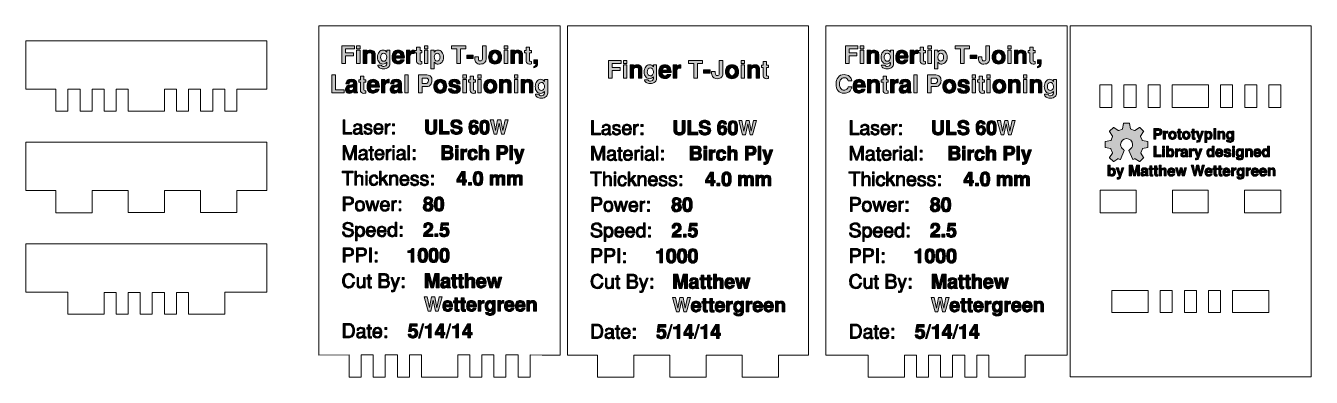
# Model space of a CAD drawing. Header units: inches. Extents: x 0.5 to 11.5, y -3.7 to -0.7.
import ezdxf

# ---------------------------------------------------------------- set-up
doc = ezdxf.new("R2010")
doc.units = ezdxf.units.IN
doc.header["$MEASUREMENT"] = 0
doc.layers.add('Layer 1', color=7, linetype='Continuous')

# ---------------------------------------------------------------- blocks, each defined once
blk = doc.blocks.new('block 4')
at = {"layer": 'Layer 1', "color": 240, "lineweight": 5, "true_color": 0xed1f24}
for points in [[(1.051, -2.335), (0.741, -2.335)], [(1.67, -2.332), (1.36, -2.332)], [(2.288, -2.332), (1.979, -2.332)]]:
    blk.add_lwpolyline(points, dxfattribs=at)
blk = doc.blocks.new('block 3')
at = {"layer": 'Layer 1', "color": 240, "lineweight": 5, "true_color": 0xed1f24}
for points in [[(0.741, -2.335), (0.741, -2.246), (0.741, -2.145), (0.484, -2.145), (0.484, -1.733), (2.546, -1.733), (2.546, -2.145)], [(1.979, -2.145), (1.876, -2.145), (1.773, -2.145), (1.67, -2.145), (1.67, -2.332)], [(1.979, -2.332), (1.979, -2.145)], [(2.288, -2.145), (2.288, -2.332)], [(2.546, -2.145), (2.288, -2.145)]]:
    blk.add_lwpolyline(points, dxfattribs=at)
blk.add_open_spline([(1.36, -2.332), (1.36, -2.332), (1.36, -2.145), (1.36, -2.145), (1.36, -2.145), (1.051, -2.145), (1.051, -2.145), (1.051, -2.145), (1.257, -2.145), (1.257, -2.145), (1.257, -2.145), (1.051, -2.145), (1.051, -2.145), (1.051, -2.145), (1.051, -2.335), (1.051, -2.335)], degree=3, knots=[0, 0, 0, 0, 1, 1, 1, 2, 2, 2, 3, 3, 3, 4, 4, 4, 5, 5, 5, 5], dxfattribs=at)
at = {"layer": 'Layer 1'}
blk.add_blockref('block 4', (0, 0), dxfattribs=at)
blk = doc.blocks.new('block 5')
at = {"layer": 'Layer 1', "color": 240, "lineweight": 5, "true_color": 0xed1f24}
for points in [[(0.845, -3.202), (0.845, -3.014), (0.484, -3.014), (0.484, -2.6), (2.546, -2.6), (2.546, -3.014)], [(1.257, -3.202), (1.257, -3.016), (1.154, -3.016), (1.154, -3.202)], [(1.463, -3.202), (1.463, -3.016), (1.36, -3.016), (1.36, -3.202)], [(1.67, -3.202), (1.67, -3.016), (1.566, -3.016), (1.566, -3.202)], [(1.876, -3.202), (1.876, -3.016), (1.773, -3.016), (1.773, -3.202)], [(2.546, -3.014), (2.185, -3.014), (2.185, -3.016), (2.185, -3.202)], [(1.154, -3.202), (0.845, -3.202)], [(1.36, -3.202), (1.257, -3.202)], [(1.566, -3.202), (1.463, -3.202)], [(1.773, -3.202), (1.67, -3.202)], [(2.185, -3.202), (1.876, -3.202)]]:
    blk.add_lwpolyline(points, dxfattribs=at)
blk = doc.blocks.new('block 6')
at = {"layer": 'Layer 1', "color": 240, "lineweight": 5, "true_color": 0xed1f24}
for points in [[(0.741, -1.468), (0.741, -1.28), (0.484, -1.28), (0.484, -0.866), (2.546, -0.866), (2.546, -1.28)], [(0.948, -1.468), (0.948, -1.28), (0.845, -1.28), (0.845, -1.468)], [(1.154, -1.468), (1.154, -1.28), (1.051, -1.28), (1.051, -1.468)], [(1.36, -1.468), (1.36, -1.28), (1.257, -1.28), (1.257, -1.468)], [(1.773, -1.468), (1.773, -1.28), (1.67, -1.28), (1.67, -1.468)], [(1.979, -1.468), (1.979, -1.28), (1.876, -1.28), (1.876, -1.468)], [(2.185, -1.468), (2.185, -1.28), (2.082, -1.28), (2.082, -1.468)], [(2.546, -1.28), (2.391, -1.28), (2.288, -1.28), (2.288, -1.468)], [(0.845, -1.468), (0.741, -1.468)], [(1.051, -1.468), (0.948, -1.468)], [(1.257, -1.468), (1.154, -1.468)], [(1.67, -1.468), (1.36, -1.468)], [(1.876, -1.468), (1.773, -1.468)], [(2.082, -1.468), (1.979, -1.468)], [(2.288, -1.468), (2.185, -1.468)]]:
    blk.add_lwpolyline(points, dxfattribs=at)
blk = doc.blocks.new('block 2')
at = {"layer": 'Layer 1'}
for name in ['block 6', 'block 3', 'block 5']:
    blk.add_blockref(name, (0, 0), dxfattribs=at)
blk = doc.blocks.new('block 9')
at = {"layer": 'Layer 1', "color": 240, "lineweight": 5, "true_color": 0xed1f24}
blk.add_lwpolyline([(9.873, -2.143), (9.77, -2.143), (9.668, -2.143), (9.668, -2.335), (9.668, -2.336), (9.976, -2.336), (9.976, -2.335), (9.976, -2.143), (9.873, -2.143)], dxfattribs=at)
blk = doc.blocks.new('block 10')
at = {"layer": 'Layer 1', "color": 240, "lineweight": 5, "true_color": 0xed1f24}
blk.add_lwpolyline([(10.492, -2.143), (10.389, -2.143), (10.287, -2.143), (10.287, -2.335), (10.287, -2.336), (10.594, -2.336), (10.594, -2.335), (10.594, -2.143), (10.492, -2.143)], dxfattribs=at)
blk = doc.blocks.new('block 11')
at = {"layer": 'Layer 1', "color": 240, "lineweight": 5, "true_color": 0xed1f24}
blk.add_lwpolyline([(11.109, -2.143), (11.006, -2.143), (10.902, -2.143), (10.902, -2.335), (10.902, -2.336), (11.213, -2.336), (11.213, -2.335), (11.213, -2.143), (11.109, -2.143)], dxfattribs=at)
blk = doc.blocks.new('block 8')
at = {"layer": 'Layer 1'}
for name in ['block 9', 'block 10', 'block 11']:
    blk.add_blockref(name, (0, 0), dxfattribs=at)
blk = doc.blocks.new('block 13')
at = {"layer": 'Layer 1', "color": 240, "lineweight": 5, "true_color": 0xed1f24}
blk.add_lwpolyline([(10.492, -3.186), (10.492, -2.998), (10.389, -2.998), (10.389, -3.186), (10.492, -3.186)], dxfattribs=at)
blk = doc.blocks.new('block 14')
at = {"layer": 'Layer 1', "color": 240, "lineweight": 5, "true_color": 0xed1f24}
blk.add_lwpolyline([(10.801, -3.186), (11.111, -3.186), (11.111, -2.998), (11.111, -2.998), (10.801, -2.998), (10.801, -2.999), (10.801, -3.186)], dxfattribs=at)
blk = doc.blocks.new('block 15')
at = {"layer": 'Layer 1', "color": 240, "lineweight": 5, "true_color": 0xed1f24}
blk.add_lwpolyline([(10.698, -3.186), (10.698, -2.998), (10.595, -2.998), (10.595, -3.186), (10.698, -3.186)], dxfattribs=at)
blk = doc.blocks.new('block 12')
at = {"layer": 'Layer 1', "color": 240, "lineweight": 5, "true_color": 0xed1f24}
for points in [[(9.77, -3.186), (10.08, -3.186), (10.08, -2.998), (10.08, -2.998), (9.77, -2.998), (9.77, -2.999), (9.77, -3.186)], [(10.183, -3.186), (10.183, -2.998), (10.286, -2.998), (10.286, -3.186), (10.183, -3.186)]]:
    blk.add_lwpolyline(points, dxfattribs=at)
at = {"layer": 'Layer 1'}
for name in ['block 13', 'block 15', 'block 14']:
    blk.add_blockref(name, (0, 0), dxfattribs=at)
blk = doc.blocks.new('block 16')
at = {"layer": 'Layer 1', "color": 240, "lineweight": 5, "true_color": 0xed1f24}
blk.add_lwpolyline([(11.474, -3.737), (11.474, -0.737), (9.412, -0.737), (9.412, -3.737), (11.474, -3.737)], dxfattribs=at)
blk = doc.blocks.new('block 18')
at = {"layer": 'Layer 1', "color": 240, "lineweight": 5, "true_color": 0xed1f24}
blk.add_lwpolyline([(10.492, -1.242), (10.389, -1.242), (10.286, -1.242), (10.286, -1.435), (10.389, -1.435), (10.492, -1.435), (10.595, -1.435), (10.595, -1.242), (10.492, -1.242)], dxfattribs=at)
blk = doc.blocks.new('block 19')
at = {"layer": 'Layer 1', "color": 240, "lineweight": 5, "true_color": 0xed1f24}
blk.add_lwpolyline([(9.77, -1.435), (9.77, -1.242), (9.667, -1.242), (9.667, -1.435), (9.77, -1.435)], dxfattribs=at)
blk = doc.blocks.new('block 20')
at = {"layer": 'Layer 1', "color": 240, "lineweight": 5, "true_color": 0xed1f24}
blk.add_lwpolyline([(9.976, -1.435), (9.976, -1.242), (9.873, -1.242), (9.873, -1.435), (9.976, -1.435)], dxfattribs=at)
blk = doc.blocks.new('block 17')
at = {"layer": 'Layer 1', "color": 240, "lineweight": 5, "true_color": 0xed1f24}
for points in [[(10.183, -1.242), (10.08, -1.242), (10.08, -1.435), (10.183, -1.435)], [(10.183, -1.435), (10.183, -1.242)], [(10.801, -1.435), (10.801, -1.242), (10.698, -1.242), (10.698, -1.435), (10.801, -1.435)], [(11.008, -1.435), (11.008, -1.242), (10.905, -1.242), (10.905, -1.435), (11.008, -1.435)], [(11.214, -1.435), (11.214, -1.242), (11.111, -1.242), (11.111, -1.435), (11.214, -1.435)]]:
    blk.add_lwpolyline(points, dxfattribs=at)
at = {"layer": 'Layer 1'}
for name in ['block 19', 'block 20', 'block 18']:
    blk.add_blockref(name, (0, 0), dxfattribs=at)
blk = doc.blocks.new('block 7')
at = {"layer": 'Layer 1'}
for name in ['block 16', 'block 17', 'block 8', 'block 12']:
    blk.add_blockref(name, (0, 0), dxfattribs=at)
blk = doc.blocks.new('block 21')
at = {"layer": 'Layer 1', "color": 240, "lineweight": 5, "true_color": 0xed1f24}
for points in [[(3.249, -3.738), (3.249, -3.55), (2.991, -3.551), (2.991, -0.738), (5.053, -0.738), (5.053, -3.551)], [(3.455, -3.738), (3.455, -3.55), (3.352, -3.55), (3.352, -3.738)], [(3.661, -3.738), (3.661, -3.55), (3.558, -3.55), (3.558, -3.738)], [(3.868, -3.738), (3.868, -3.55), (3.764, -3.55), (3.764, -3.738)], [(4.28, -3.738), (4.28, -3.55), (4.177, -3.55), (4.177, -3.738)], [(4.486, -3.738), (4.486, -3.55), (4.383, -3.55), (4.383, -3.738)], [(4.693, -3.738), (4.693, -3.55), (4.589, -3.55), (4.589, -3.738)], [(5.053, -3.551), (4.899, -3.551), (4.796, -3.55), (4.796, -3.738)], [(3.352, -3.738), (3.249, -3.738)], [(3.558, -3.738), (3.455, -3.738)], [(3.764, -3.738), (3.661, -3.738)], [(4.177, -3.738), (3.868, -3.738)], [(4.383, -3.738), (4.28, -3.738)], [(4.589, -3.738), (4.486, -3.738)], [(4.796, -3.738), (4.693, -3.738)]]:
    blk.add_lwpolyline(points, dxfattribs=at)
blk = doc.blocks.new('block 23')
at = {"layer": 'Layer 1', "true_color": 0xed1f24}
h = blk.add_hatch(color=240, dxfattribs=at)
h.dxf.hatch_style = 2
h.paths.add_polyline_path([(3.294, -0.934), (3.218, -0.934), (3.218, -0.969), (3.285, -0.969), (3.285, -0.995), (3.218, -0.995), (3.218, -1.06), (3.187, -1.06), (3.187, -0.908), (3.294, -0.908)])
h = blk.add_hatch(color=240, dxfattribs=at)
h.dxf.hatch_style = 2
h.paths.add_polyline_path([(3.342, -0.934), (3.313, -0.934), (3.313, -0.908), (3.342, -0.908)])
h.paths.add_polyline_path([(3.342, -1.06), (3.313, -1.06), (3.313, -0.947), (3.342, -0.947)])
h = blk.add_hatch(color=240, dxfattribs=at)
h.dxf.hatch_style = 2
edge = h.paths.add_edge_path()
edge.add_spline(control_points=[(3.471, -1.06), (3.471, -1.06), (3.442, -1.06), (3.442, -1.06), (3.442, -1.06), (3.442, -0.982), (3.442, -0.982), (3.442, -0.978), (3.44, -0.975), (3.436, -0.972), (3.433, -0.97), (3.428, -0.969), (3.422, -0.969), (3.416, -0.969), (3.41, -0.97), (3.406, -0.974), (3.401, -0.977), (3.399, -0.982), (3.399, -0.987), (3.399, -0.987), (3.399, -1.06), (3.399, -1.06), (3.399, -1.06), (3.37, -1.06), (3.37, -1.06), (3.37, -1.06), (3.37, -0.947), (3.37, -0.947), (3.37, -0.947), (3.399, -0.947), (3.399, -0.947), (3.399, -0.947), (3.399, -0.964), (3.399, -0.964), (3.406, -0.951), (3.416, -0.945), (3.429, -0.945), (3.441, -0.945), (3.452, -0.948), (3.459, -0.955), (3.467, -0.961), (3.471, -0.97), (3.471, -0.981), (3.471, -0.981), (3.471, -1.06), (3.471, -1.06)], knot_values=[0, 0, 0, 0, 1, 1, 1, 2, 2, 2, 3, 3, 3, 4, 4, 4, 5, 5, 5, 6, 6, 6, 7, 7, 7, 8, 8, 8, 9, 9, 9, 10, 10, 10, 11, 11, 11, 12, 12, 12, 13, 13, 13, 14, 14, 14, 15, 15, 15, 15], degree=3, periodic=1)
h = blk.add_hatch(color=240, dxfattribs=at)
h.dxf.hatch_style = 2
edge = h.paths.add_edge_path()
edge.add_spline(control_points=[(3.597, -1.064), (3.597, -1.075), (3.593, -1.085), (3.584, -1.092), (3.574, -1.101), (3.56, -1.106), (3.542, -1.106), (3.527, -1.106), (3.515, -1.103), (3.507, -1.097), (3.498, -1.091), (3.494, -1.083), (3.493, -1.073), (3.493, -1.073), (3.524, -1.073), (3.524, -1.073), (3.524, -1.076), (3.526, -1.079), (3.53, -1.082), (3.534, -1.084), (3.538, -1.086), (3.544, -1.086), (3.551, -1.086), (3.558, -1.083), (3.563, -1.079), (3.568, -1.075), (3.57, -1.069), (3.57, -1.062), (3.57, -1.054), (3.57, -1.05), (3.57, -1.049), (3.565, -1.054), (3.561, -1.058), (3.557, -1.06), (3.552, -1.063), (3.545, -1.065), (3.538, -1.065), (3.524, -1.065), (3.513, -1.06), (3.504, -1.049), (3.496, -1.039), (3.491, -1.024), (3.491, -1.006), (3.491, -0.989), (3.496, -0.974), (3.505, -0.963), (3.514, -0.951), (3.525, -0.945), (3.538, -0.945), (3.545, -0.945), (3.552, -0.947), (3.557, -0.95), (3.561, -0.953), (3.565, -0.957), (3.57, -0.964), (3.57, -0.964), (3.57, -0.947), (3.57, -0.947), (3.57, -0.947), (3.597, -0.947), (3.597, -0.947), (3.597, -0.947), (3.597, -1.064), (3.597, -1.064)], knot_values=[0, 0, 0, 0, 1, 1, 1, 2, 2, 2, 3, 3, 3, 4, 4, 4, 5, 5, 5, 6, 6, 6, 7, 7, 7, 8, 8, 8, 9, 9, 9, 10, 10, 10, 11, 11, 11, 12, 12, 12, 13, 13, 13, 14, 14, 14, 15, 15, 15, 16, 16, 16, 17, 17, 17, 18, 18, 18, 19, 19, 19, 20, 20, 20, 21, 21, 21, 21], degree=3, periodic=1)
edge = h.paths.add_edge_path()
edge.add_spline(control_points=[(3.57, -1.005), (3.57, -0.995), (3.568, -0.987), (3.563, -0.981), (3.558, -0.974), (3.551, -0.971), (3.544, -0.971), (3.536, -0.971), (3.53, -0.975), (3.525, -0.981), (3.52, -0.988), (3.518, -0.997), (3.518, -1.007), (3.518, -1.017), (3.52, -1.025), (3.525, -1.031), (3.53, -1.038), (3.536, -1.041), (3.543, -1.041), (3.551, -1.041), (3.557, -1.038), (3.562, -1.032), (3.567, -1.026), (3.57, -1.017), (3.57, -1.005)], knot_values=[0, 0, 0, 0, 1, 1, 1, 2, 2, 2, 3, 3, 3, 4, 4, 4, 5, 5, 5, 6, 6, 6, 7, 7, 7, 8, 8, 8, 8], degree=3, periodic=1)
h = blk.add_hatch(color=240, dxfattribs=at)
h.dxf.hatch_style = 2
edge = h.paths.add_edge_path()
edge.add_spline(control_points=[(3.721, -1.004), (3.721, -1.007), (3.721, -1.01), (3.72, -1.013), (3.72, -1.013), (3.646, -1.013), (3.646, -1.013), (3.645, -1.013), (3.645, -1.015), (3.645, -1.016), (3.645, -1.024), (3.648, -1.03), (3.652, -1.034), (3.657, -1.039), (3.663, -1.041), (3.67, -1.041), (3.675, -1.041), (3.679, -1.04), (3.683, -1.037), (3.687, -1.034), (3.689, -1.031), (3.69, -1.028), (3.69, -1.028), (3.72, -1.028), (3.72, -1.028), (3.716, -1.039), (3.709, -1.048), (3.699, -1.054), (3.69, -1.061), (3.679, -1.064), (3.666, -1.064), (3.653, -1.064), (3.642, -1.06), (3.633, -1.052), (3.622, -1.042), (3.616, -1.027), (3.616, -1.008), (3.616, -0.988), (3.62, -0.972), (3.629, -0.961), (3.638, -0.95), (3.651, -0.945), (3.667, -0.945), (3.683, -0.945), (3.696, -0.95), (3.706, -0.961), (3.716, -0.972), (3.721, -0.986), (3.721, -1.004)], knot_values=[0, 0, 0, 0, 1, 1, 1, 2, 2, 2, 3, 3, 3, 4, 4, 4, 5, 5, 5, 6, 6, 6, 7, 7, 7, 8, 8, 8, 9, 9, 9, 10, 10, 10, 11, 11, 11, 12, 12, 12, 13, 13, 13, 14, 14, 14, 15, 15, 15, 16, 16, 16, 16], degree=3, periodic=1)
edge = h.paths.add_edge_path()
edge.add_spline(control_points=[(3.69, -0.993), (3.689, -0.977), (3.682, -0.969), (3.668, -0.969), (3.655, -0.969), (3.647, -0.977), (3.645, -0.993), (3.645, -0.993), (3.69, -0.993), (3.69, -0.993)], knot_values=[0, 0, 0, 0, 1, 1, 1, 2, 2, 2, 3, 3, 3, 3], degree=3, periodic=1)
h = blk.add_hatch(color=240, dxfattribs=at)
h.dxf.hatch_style = 2
edge = h.paths.add_edge_path()
edge.add_spline(control_points=[(3.804, -0.975), (3.8, -0.974), (3.797, -0.974), (3.796, -0.974), (3.787, -0.974), (3.781, -0.976), (3.776, -0.981), (3.772, -0.985), (3.769, -0.99), (3.769, -0.997), (3.769, -0.997), (3.769, -1.06), (3.769, -1.06), (3.769, -1.06), (3.74, -1.06), (3.74, -1.06), (3.74, -1.06), (3.74, -0.947), (3.74, -0.947), (3.74, -0.947), (3.769, -0.947), (3.769, -0.947), (3.769, -0.947), (3.769, -0.969), (3.769, -0.969), (3.771, -0.962), (3.776, -0.956), (3.782, -0.952), (3.788, -0.947), (3.794, -0.945), (3.801, -0.945), (3.801, -0.945), (3.803, -0.945), (3.804, -0.945), (3.804, -0.945), (3.804, -0.975), (3.804, -0.975)], knot_values=[0, 0, 0, 0, 1, 1, 1, 2, 2, 2, 3, 3, 3, 4, 4, 4, 5, 5, 5, 6, 6, 6, 7, 7, 7, 8, 8, 8, 9, 9, 9, 10, 10, 10, 11, 11, 11, 12, 12, 12, 12], degree=3, periodic=1)
h = blk.add_hatch(color=240, dxfattribs=at)
h.dxf.hatch_style = 2
edge = h.paths.add_edge_path()
edge.add_spline(control_points=[(3.871, -1.062), (3.864, -1.064), (3.858, -1.065), (3.853, -1.065), (3.845, -1.065), (3.839, -1.062), (3.834, -1.058), (3.828, -1.053), (3.826, -1.048), (3.826, -1.042), (3.826, -1.042), (3.826, -0.969), (3.826, -0.969), (3.826, -0.969), (3.811, -0.969), (3.811, -0.969), (3.811, -0.969), (3.811, -0.949), (3.811, -0.949), (3.811, -0.949), (3.826, -0.949), (3.826, -0.949), (3.826, -0.949), (3.826, -0.919), (3.826, -0.919), (3.826, -0.919), (3.855, -0.919), (3.855, -0.919), (3.855, -0.919), (3.855, -0.949), (3.855, -0.949), (3.855, -0.949), (3.871, -0.949), (3.871, -0.949), (3.871, -0.949), (3.871, -0.969), (3.871, -0.969), (3.871, -0.969), (3.855, -0.969), (3.855, -0.969), (3.855, -0.969), (3.855, -1.036), (3.855, -1.036), (3.855, -1.04), (3.858, -1.042), (3.865, -1.042), (3.866, -1.042), (3.868, -1.042), (3.871, -1.042), (3.871, -1.042), (3.871, -1.062), (3.871, -1.062)], knot_values=[0, 0, 0, 0, 1, 1, 1, 2, 2, 2, 3, 3, 3, 4, 4, 4, 5, 5, 5, 6, 6, 6, 7, 7, 7, 8, 8, 8, 9, 9, 9, 10, 10, 10, 11, 11, 11, 12, 12, 12, 13, 13, 13, 14, 14, 14, 15, 15, 15, 16, 16, 16, 17, 17, 17, 17], degree=3, periodic=1)
h = blk.add_hatch(color=240, dxfattribs=at)
h.dxf.hatch_style = 2
h.paths.add_polyline_path([(3.921, -0.934), (3.892, -0.934), (3.892, -0.908), (3.921, -0.908)])
h.paths.add_polyline_path([(3.921, -1.06), (3.892, -1.06), (3.892, -0.947), (3.921, -0.947)])
h = blk.add_hatch(color=240, dxfattribs=at)
h.dxf.hatch_style = 2
edge = h.paths.add_edge_path()
edge.add_spline(control_points=[(4.055, -1.007), (4.055, -1.024), (4.051, -1.038), (4.043, -1.048), (4.035, -1.059), (4.024, -1.065), (4.011, -1.065), (4.003, -1.065), (3.997, -1.064), (3.993, -1.062), (3.989, -1.06), (3.983, -1.055), (3.977, -1.049), (3.977, -1.049), (3.977, -1.106), (3.977, -1.106), (3.977, -1.106), (3.948, -1.106), (3.948, -1.106), (3.948, -1.106), (3.948, -0.947), (3.948, -0.947), (3.948, -0.947), (3.977, -0.947), (3.977, -0.947), (3.977, -0.947), (3.977, -0.964), (3.977, -0.964), (3.985, -0.951), (3.996, -0.945), (4.009, -0.945), (4.022, -0.945), (4.033, -0.951), (4.042, -0.963), (4.051, -0.975), (4.055, -0.989), (4.055, -1.007)], knot_values=[0, 0, 0, 0, 1, 1, 1, 2, 2, 2, 3, 3, 3, 4, 4, 4, 5, 5, 5, 6, 6, 6, 7, 7, 7, 8, 8, 8, 9, 9, 9, 10, 10, 10, 11, 11, 11, 12, 12, 12, 12], degree=3, periodic=1)
edge = h.paths.add_edge_path()
edge.add_spline(control_points=[(4.026, -1.005), (4.026, -0.994), (4.023, -0.986), (4.019, -0.98), (4.014, -0.974), (4.008, -0.971), (4.001, -0.971), (3.994, -0.971), (3.988, -0.974), (3.984, -0.981), (3.979, -0.987), (3.977, -0.995), (3.977, -1.005), (3.977, -1.015), (3.979, -1.024), (3.983, -1.031), (3.988, -1.037), (3.994, -1.04), (4.001, -1.04), (4.009, -1.04), (4.014, -1.037), (4.019, -1.031), (4.023, -1.024), (4.026, -1.015), (4.026, -1.005)], knot_values=[0, 0, 0, 0, 1, 1, 1, 2, 2, 2, 3, 3, 3, 4, 4, 4, 5, 5, 5, 6, 6, 6, 7, 7, 7, 8, 8, 8, 8], degree=3, periodic=1)
h = blk.add_hatch(color=240, dxfattribs=at)
h.dxf.hatch_style = 2
h.paths.add_polyline_path([(4.245, -0.934), (4.201, -0.934), (4.201, -1.06), (4.17, -1.06), (4.17, -0.934), (4.124, -0.934), (4.124, -0.908), (4.245, -0.908)])
h = blk.add_hatch(color=240, dxfattribs=at)
h.dxf.hatch_style = 2
h.paths.add_polyline_path([(4.31, -1.016), (4.254, -1.016), (4.254, -0.988), (4.31, -0.988)])
h = blk.add_hatch(color=240, dxfattribs=at)
h.dxf.hatch_style = 2
edge = h.paths.add_edge_path()
edge.add_spline(control_points=[(4.419, -1.025), (4.419, -1.035), (4.415, -1.044), (4.408, -1.051), (4.398, -1.06), (4.385, -1.065), (4.368, -1.065), (4.354, -1.065), (4.342, -1.06), (4.334, -1.052), (4.326, -1.044), (4.323, -1.033), (4.323, -1.019), (4.323, -1.019), (4.323, -1.004), (4.323, -1.004), (4.323, -1.004), (4.354, -1.004), (4.354, -1.004), (4.354, -1.004), (4.354, -1.014), (4.354, -1.014), (4.354, -1.023), (4.355, -1.029), (4.357, -1.033), (4.359, -1.037), (4.363, -1.038), (4.369, -1.038), (4.375, -1.038), (4.379, -1.037), (4.383, -1.034), (4.386, -1.031), (4.388, -1.026), (4.388, -1.021), (4.388, -1.021), (4.388, -0.908), (4.388, -0.908), (4.388, -0.908), (4.419, -0.908), (4.419, -0.908), (4.419, -0.908), (4.419, -1.025), (4.419, -1.025)], knot_values=[0, 0, 0, 0, 1, 1, 1, 2, 2, 2, 3, 3, 3, 4, 4, 4, 5, 5, 5, 6, 6, 6, 7, 7, 7, 8, 8, 8, 9, 9, 9, 10, 10, 10, 11, 11, 11, 12, 12, 12, 13, 13, 13, 14, 14, 14, 14], degree=3, periodic=1)
h = blk.add_hatch(color=240, dxfattribs=at)
h.dxf.hatch_style = 2
edge = h.paths.add_edge_path()
edge.add_spline(control_points=[(4.552, -1.005), (4.552, -1.024), (4.547, -1.039), (4.537, -1.049), (4.527, -1.059), (4.513, -1.065), (4.495, -1.065), (4.478, -1.065), (4.465, -1.059), (4.455, -1.048), (4.446, -1.038), (4.441, -1.023), (4.441, -1.004), (4.441, -0.986), (4.446, -0.971), (4.455, -0.961), (4.465, -0.95), (4.479, -0.945), (4.496, -0.945), (4.514, -0.945), (4.527, -0.95), (4.537, -0.961), (4.547, -0.971), (4.552, -0.986), (4.552, -1.005)], knot_values=[0, 0, 0, 0, 1, 1, 1, 2, 2, 2, 3, 3, 3, 4, 4, 4, 5, 5, 5, 6, 6, 6, 7, 7, 7, 8, 8, 8, 8], degree=3, periodic=1)
edge = h.paths.add_edge_path()
edge.add_spline(control_points=[(4.523, -1.005), (4.523, -0.995), (4.52, -0.986), (4.515, -0.98), (4.51, -0.973), (4.504, -0.97), (4.496, -0.97), (4.489, -0.97), (4.482, -0.973), (4.477, -0.98), (4.472, -0.987), (4.47, -0.996), (4.47, -1.007), (4.47, -1.016), (4.473, -1.023), (4.478, -1.03), (4.483, -1.036), (4.489, -1.039), (4.497, -1.039), (4.504, -1.039), (4.511, -1.036), (4.515, -1.03), (4.52, -1.023), (4.523, -1.015), (4.523, -1.005)], knot_values=[0, 0, 0, 0, 1, 1, 1, 2, 2, 2, 3, 3, 3, 4, 4, 4, 5, 5, 5, 6, 6, 6, 7, 7, 7, 8, 8, 8, 8], degree=3, periodic=1)
h = blk.add_hatch(color=240, dxfattribs=at)
h.dxf.hatch_style = 2
h.paths.add_polyline_path([(4.604, -0.934), (4.575, -0.934), (4.575, -0.908), (4.604, -0.908)])
h.paths.add_polyline_path([(4.604, -1.06), (4.575, -1.06), (4.575, -0.947), (4.604, -0.947)])
h = blk.add_hatch(color=240, dxfattribs=at)
h.dxf.hatch_style = 2
edge = h.paths.add_edge_path()
edge.add_spline(control_points=[(4.732, -1.06), (4.732, -1.06), (4.703, -1.06), (4.703, -1.06), (4.703, -1.06), (4.703, -0.982), (4.703, -0.982), (4.703, -0.978), (4.701, -0.975), (4.698, -0.972), (4.694, -0.97), (4.69, -0.969), (4.684, -0.969), (4.677, -0.969), (4.672, -0.97), (4.667, -0.974), (4.663, -0.977), (4.661, -0.982), (4.661, -0.987), (4.661, -0.987), (4.661, -1.06), (4.661, -1.06), (4.661, -1.06), (4.632, -1.06), (4.632, -1.06), (4.632, -1.06), (4.632, -0.947), (4.632, -0.947), (4.632, -0.947), (4.661, -0.947), (4.661, -0.947), (4.661, -0.947), (4.661, -0.964), (4.661, -0.964), (4.667, -0.951), (4.677, -0.945), (4.69, -0.945), (4.703, -0.945), (4.713, -0.948), (4.721, -0.955), (4.728, -0.961), (4.732, -0.97), (4.732, -0.981), (4.732, -0.981), (4.732, -1.06), (4.732, -1.06)], knot_values=[0, 0, 0, 0, 1, 1, 1, 2, 2, 2, 3, 3, 3, 4, 4, 4, 5, 5, 5, 6, 6, 6, 7, 7, 7, 8, 8, 8, 9, 9, 9, 10, 10, 10, 11, 11, 11, 12, 12, 12, 13, 13, 13, 14, 14, 14, 15, 15, 15, 15], degree=3, periodic=1)
h = blk.add_hatch(color=240, dxfattribs=at)
h.dxf.hatch_style = 2
edge = h.paths.add_edge_path()
edge.add_spline(control_points=[(4.809, -1.062), (4.802, -1.064), (4.796, -1.065), (4.79, -1.065), (4.783, -1.065), (4.776, -1.062), (4.771, -1.058), (4.766, -1.053), (4.763, -1.048), (4.763, -1.042), (4.763, -1.042), (4.763, -0.969), (4.763, -0.969), (4.763, -0.969), (4.749, -0.969), (4.749, -0.969), (4.749, -0.969), (4.749, -0.949), (4.749, -0.949), (4.749, -0.949), (4.763, -0.949), (4.763, -0.949), (4.763, -0.949), (4.763, -0.919), (4.763, -0.919), (4.763, -0.919), (4.792, -0.919), (4.792, -0.919), (4.792, -0.919), (4.792, -0.949), (4.792, -0.949), (4.792, -0.949), (4.809, -0.949), (4.809, -0.949), (4.809, -0.949), (4.809, -0.969), (4.809, -0.969), (4.809, -0.969), (4.792, -0.969), (4.792, -0.969), (4.792, -0.969), (4.792, -1.036), (4.792, -1.036), (4.792, -1.04), (4.796, -1.042), (4.802, -1.042), (4.804, -1.042), (4.806, -1.042), (4.809, -1.042), (4.809, -1.042), (4.809, -1.062), (4.809, -1.062)], knot_values=[0, 0, 0, 0, 1, 1, 1, 2, 2, 2, 3, 3, 3, 4, 4, 4, 5, 5, 5, 6, 6, 6, 7, 7, 7, 8, 8, 8, 9, 9, 9, 10, 10, 10, 11, 11, 11, 12, 12, 12, 13, 13, 13, 14, 14, 14, 15, 15, 15, 16, 16, 16, 17, 17, 17, 17], degree=3, periodic=1)
h = blk.add_hatch(color=240, dxfattribs=at)
h.dxf.hatch_style = 2
edge = h.paths.add_edge_path()
edge.add_spline(control_points=[(4.86, -1.061), (4.86, -1.071), (4.857, -1.079), (4.852, -1.085), (4.848, -1.09), (4.84, -1.094), (4.828, -1.096), (4.828, -1.096), (4.828, -1.085), (4.828, -1.085), (4.834, -1.083), (4.838, -1.081), (4.842, -1.076), (4.845, -1.072), (4.846, -1.068), (4.846, -1.063), (4.846, -1.062), (4.846, -1.061), (4.846, -1.06), (4.846, -1.06), (4.828, -1.06), (4.828, -1.06), (4.828, -1.06), (4.828, -1.029), (4.828, -1.029), (4.828, -1.029), (4.86, -1.029), (4.86, -1.029), (4.86, -1.029), (4.86, -1.061), (4.86, -1.061)], knot_values=[0, 0, 0, 0, 1, 1, 1, 2, 2, 2, 3, 3, 3, 4, 4, 4, 5, 5, 5, 6, 6, 6, 7, 7, 7, 8, 8, 8, 9, 9, 9, 10, 10, 10, 10], degree=3, periodic=1)
h = blk.add_hatch(color=240, dxfattribs=at)
h.dxf.hatch_style = 2
h.paths.add_polyline_path([(3.205, -1.31), (3.101, -1.31), (3.101, -1.158), (3.132, -1.158), (3.132, -1.284), (3.205, -1.284)])
h = blk.add_hatch(color=240, dxfattribs=at)
h.dxf.hatch_style = 2
edge = h.paths.add_edge_path()
edge.add_spline(control_points=[(3.321, -1.31), (3.321, -1.31), (3.29, -1.31), (3.29, -1.31), (3.289, -1.308), (3.288, -1.304), (3.287, -1.299), (3.276, -1.309), (3.264, -1.315), (3.251, -1.315), (3.24, -1.315), (3.232, -1.312), (3.226, -1.306), (3.22, -1.3), (3.218, -1.291), (3.218, -1.28), (3.218, -1.271), (3.22, -1.263), (3.226, -1.256), (3.231, -1.25), (3.238, -1.246), (3.248, -1.245), (3.252, -1.244), (3.259, -1.243), (3.27, -1.242), (3.276, -1.241), (3.28, -1.239), (3.283, -1.237), (3.285, -1.235), (3.287, -1.232), (3.287, -1.228), (3.288, -1.22), (3.282, -1.216), (3.269, -1.216), (3.256, -1.216), (3.249, -1.222), (3.249, -1.234), (3.249, -1.234), (3.221, -1.234), (3.221, -1.234), (3.222, -1.221), (3.226, -1.211), (3.233, -1.205), (3.241, -1.198), (3.252, -1.195), (3.268, -1.195), (3.299, -1.195), (3.315, -1.207), (3.315, -1.231), (3.315, -1.231), (3.315, -1.293), (3.315, -1.293), (3.315, -1.298), (3.317, -1.302), (3.321, -1.306), (3.321, -1.306), (3.321, -1.31), (3.321, -1.31)], knot_values=[0, 0, 0, 0, 1, 1, 1, 2, 2, 2, 3, 3, 3, 4, 4, 4, 5, 5, 5, 6, 6, 6, 7, 7, 7, 8, 8, 8, 9, 9, 9, 10, 10, 10, 11, 11, 11, 12, 12, 12, 13, 13, 13, 14, 14, 14, 15, 15, 15, 16, 16, 16, 17, 17, 17, 18, 18, 18, 19, 19, 19, 19], degree=3, periodic=1)
edge = h.paths.add_edge_path()
edge.add_spline(control_points=[(3.287, -1.261), (3.287, -1.261), (3.287, -1.256), (3.287, -1.256), (3.283, -1.259), (3.279, -1.26), (3.274, -1.261), (3.264, -1.262), (3.257, -1.263), (3.254, -1.265), (3.249, -1.268), (3.247, -1.272), (3.247, -1.278), (3.247, -1.286), (3.252, -1.291), (3.263, -1.291), (3.279, -1.291), (3.287, -1.281), (3.287, -1.261)], knot_values=[0, 0, 0, 0, 1, 1, 1, 2, 2, 2, 3, 3, 3, 4, 4, 4, 5, 5, 5, 6, 6, 6, 6], degree=3, periodic=1)
h = blk.add_hatch(color=240, dxfattribs=at)
h.dxf.hatch_style = 2
edge = h.paths.add_edge_path()
edge.add_spline(control_points=[(3.391, -1.312), (3.384, -1.314), (3.378, -1.315), (3.372, -1.315), (3.365, -1.315), (3.358, -1.312), (3.353, -1.308), (3.348, -1.303), (3.345, -1.298), (3.345, -1.292), (3.345, -1.292), (3.345, -1.219), (3.345, -1.219), (3.345, -1.219), (3.331, -1.219), (3.331, -1.219), (3.331, -1.219), (3.331, -1.199), (3.331, -1.199), (3.331, -1.199), (3.345, -1.199), (3.345, -1.199), (3.345, -1.199), (3.345, -1.169), (3.345, -1.169), (3.345, -1.169), (3.374, -1.169), (3.374, -1.169), (3.374, -1.169), (3.374, -1.199), (3.374, -1.199), (3.374, -1.199), (3.391, -1.199), (3.391, -1.199), (3.391, -1.199), (3.391, -1.219), (3.391, -1.219), (3.391, -1.219), (3.374, -1.219), (3.374, -1.219), (3.374, -1.219), (3.374, -1.286), (3.374, -1.286), (3.374, -1.29), (3.378, -1.292), (3.384, -1.292), (3.386, -1.292), (3.388, -1.292), (3.391, -1.292), (3.391, -1.292), (3.391, -1.312), (3.391, -1.312)], knot_values=[0, 0, 0, 0, 1, 1, 1, 2, 2, 2, 3, 3, 3, 4, 4, 4, 5, 5, 5, 6, 6, 6, 7, 7, 7, 8, 8, 8, 9, 9, 9, 10, 10, 10, 11, 11, 11, 12, 12, 12, 13, 13, 13, 14, 14, 14, 15, 15, 15, 16, 16, 16, 17, 17, 17, 17], degree=3, periodic=1)
h = blk.add_hatch(color=240, dxfattribs=at)
h.dxf.hatch_style = 2
edge = h.paths.add_edge_path()
edge.add_spline(control_points=[(3.507, -1.254), (3.507, -1.257), (3.507, -1.26), (3.506, -1.263), (3.506, -1.263), (3.431, -1.263), (3.431, -1.263), (3.431, -1.263), (3.431, -1.265), (3.431, -1.266), (3.431, -1.274), (3.433, -1.28), (3.438, -1.284), (3.442, -1.289), (3.448, -1.291), (3.456, -1.291), (3.46, -1.291), (3.465, -1.29), (3.469, -1.287), (3.473, -1.284), (3.475, -1.281), (3.476, -1.278), (3.476, -1.278), (3.506, -1.278), (3.506, -1.278), (3.502, -1.289), (3.495, -1.298), (3.485, -1.304), (3.475, -1.311), (3.464, -1.314), (3.452, -1.314), (3.439, -1.314), (3.427, -1.31), (3.418, -1.302), (3.407, -1.292), (3.402, -1.277), (3.402, -1.258), (3.402, -1.238), (3.406, -1.222), (3.415, -1.211), (3.424, -1.2), (3.437, -1.195), (3.453, -1.195), (3.469, -1.195), (3.482, -1.2), (3.492, -1.211), (3.502, -1.222), (3.507, -1.236), (3.507, -1.254)], knot_values=[0, 0, 0, 0, 1, 1, 1, 2, 2, 2, 3, 3, 3, 4, 4, 4, 5, 5, 5, 6, 6, 6, 7, 7, 7, 8, 8, 8, 9, 9, 9, 10, 10, 10, 11, 11, 11, 12, 12, 12, 13, 13, 13, 14, 14, 14, 15, 15, 15, 16, 16, 16, 16], degree=3, periodic=1)
edge = h.paths.add_edge_path()
edge.add_spline(control_points=[(3.476, -1.243), (3.475, -1.227), (3.468, -1.219), (3.454, -1.219), (3.44, -1.219), (3.433, -1.227), (3.431, -1.243), (3.431, -1.243), (3.476, -1.243), (3.476, -1.243)], knot_values=[0, 0, 0, 0, 1, 1, 1, 2, 2, 2, 3, 3, 3, 3], degree=3, periodic=1)
h = blk.add_hatch(color=240, dxfattribs=at)
h.dxf.hatch_style = 2
edge = h.paths.add_edge_path()
edge.add_spline(control_points=[(3.59, -1.225), (3.586, -1.224), (3.583, -1.224), (3.581, -1.224), (3.573, -1.224), (3.567, -1.226), (3.562, -1.231), (3.557, -1.235), (3.555, -1.24), (3.555, -1.247), (3.555, -1.247), (3.555, -1.31), (3.555, -1.31), (3.555, -1.31), (3.526, -1.31), (3.526, -1.31), (3.526, -1.31), (3.526, -1.197), (3.526, -1.197), (3.526, -1.197), (3.555, -1.197), (3.555, -1.197), (3.555, -1.197), (3.555, -1.219), (3.555, -1.219), (3.557, -1.212), (3.561, -1.206), (3.568, -1.202), (3.574, -1.197), (3.58, -1.195), (3.586, -1.195), (3.587, -1.195), (3.588, -1.195), (3.59, -1.195), (3.59, -1.195), (3.59, -1.225), (3.59, -1.225)], knot_values=[0, 0, 0, 0, 1, 1, 1, 2, 2, 2, 3, 3, 3, 4, 4, 4, 5, 5, 5, 6, 6, 6, 7, 7, 7, 8, 8, 8, 9, 9, 9, 10, 10, 10, 11, 11, 11, 12, 12, 12, 12], degree=3, periodic=1)
h = blk.add_hatch(color=240, dxfattribs=at)
h.dxf.hatch_style = 2
edge = h.paths.add_edge_path()
edge.add_spline(control_points=[(3.703, -1.31), (3.703, -1.31), (3.672, -1.31), (3.672, -1.31), (3.671, -1.308), (3.67, -1.304), (3.669, -1.299), (3.658, -1.309), (3.646, -1.315), (3.633, -1.315), (3.622, -1.315), (3.614, -1.312), (3.608, -1.306), (3.603, -1.3), (3.6, -1.291), (3.6, -1.28), (3.6, -1.271), (3.602, -1.263), (3.608, -1.256), (3.613, -1.25), (3.621, -1.246), (3.63, -1.245), (3.634, -1.244), (3.641, -1.243), (3.652, -1.242), (3.658, -1.241), (3.662, -1.239), (3.665, -1.237), (3.668, -1.235), (3.669, -1.232), (3.669, -1.228), (3.67, -1.22), (3.664, -1.216), (3.651, -1.216), (3.638, -1.216), (3.631, -1.222), (3.631, -1.234), (3.631, -1.234), (3.603, -1.234), (3.603, -1.234), (3.604, -1.221), (3.608, -1.211), (3.615, -1.205), (3.623, -1.198), (3.634, -1.195), (3.65, -1.195), (3.681, -1.195), (3.697, -1.207), (3.697, -1.231), (3.697, -1.231), (3.697, -1.293), (3.697, -1.293), (3.697, -1.298), (3.699, -1.302), (3.703, -1.306), (3.703, -1.306), (3.703, -1.31), (3.703, -1.31)], knot_values=[0, 0, 0, 0, 1, 1, 1, 2, 2, 2, 3, 3, 3, 4, 4, 4, 5, 5, 5, 6, 6, 6, 7, 7, 7, 8, 8, 8, 9, 9, 9, 10, 10, 10, 11, 11, 11, 12, 12, 12, 13, 13, 13, 14, 14, 14, 15, 15, 15, 16, 16, 16, 17, 17, 17, 18, 18, 18, 19, 19, 19, 19], degree=3, periodic=1)
edge = h.paths.add_edge_path()
edge.add_spline(control_points=[(3.669, -1.261), (3.669, -1.261), (3.669, -1.256), (3.669, -1.256), (3.665, -1.259), (3.661, -1.26), (3.657, -1.261), (3.646, -1.262), (3.64, -1.263), (3.636, -1.265), (3.631, -1.268), (3.629, -1.272), (3.629, -1.278), (3.629, -1.286), (3.634, -1.291), (3.645, -1.291), (3.661, -1.291), (3.669, -1.281), (3.669, -1.261)], knot_values=[0, 0, 0, 0, 1, 1, 1, 2, 2, 2, 3, 3, 3, 4, 4, 4, 5, 5, 5, 6, 6, 6, 6], degree=3, periodic=1)
h = blk.add_hatch(color=240, dxfattribs=at)
h.dxf.hatch_style = 2
h.paths.add_polyline_path([(3.753, -1.31), (3.724, -1.31), (3.724, -1.158), (3.753, -1.158)])
h = blk.add_hatch(color=240, dxfattribs=at)
h.dxf.hatch_style = 2
edge = h.paths.add_edge_path()
edge.add_spline(control_points=[(3.957, -1.206), (3.957, -1.22), (3.953, -1.232), (3.945, -1.242), (3.937, -1.251), (3.927, -1.256), (3.916, -1.256), (3.916, -1.256), (3.873, -1.256), (3.873, -1.256), (3.873, -1.256), (3.873, -1.31), (3.873, -1.31), (3.873, -1.31), (3.841, -1.31), (3.841, -1.31), (3.841, -1.31), (3.841, -1.158), (3.841, -1.158), (3.841, -1.158), (3.913, -1.158), (3.913, -1.158), (3.928, -1.158), (3.939, -1.162), (3.946, -1.171), (3.954, -1.179), (3.957, -1.191), (3.957, -1.206)], knot_values=[0, 0, 0, 0, 1, 1, 1, 2, 2, 2, 3, 3, 3, 4, 4, 4, 5, 5, 5, 6, 6, 6, 7, 7, 7, 8, 8, 8, 9, 9, 9, 9], degree=3, periodic=1)
edge = h.paths.add_edge_path()
edge.add_spline(control_points=[(3.927, -1.205), (3.927, -1.198), (3.926, -1.193), (3.922, -1.19), (3.919, -1.186), (3.914, -1.184), (3.908, -1.184), (3.908, -1.184), (3.873, -1.184), (3.873, -1.184), (3.873, -1.184), (3.873, -1.23), (3.873, -1.23), (3.873, -1.23), (3.909, -1.23), (3.909, -1.23), (3.914, -1.23), (3.918, -1.227), (3.922, -1.221), (3.925, -1.216), (3.927, -1.211), (3.927, -1.205)], knot_values=[0, 0, 0, 0, 1, 1, 1, 2, 2, 2, 3, 3, 3, 4, 4, 4, 5, 5, 5, 6, 6, 6, 7, 7, 7, 7], degree=3, periodic=1)
h = blk.add_hatch(color=240, dxfattribs=at)
h.dxf.hatch_style = 2
edge = h.paths.add_edge_path()
edge.add_spline(control_points=[(4.083, -1.255), (4.083, -1.274), (4.078, -1.289), (4.068, -1.299), (4.058, -1.309), (4.044, -1.315), (4.026, -1.315), (4.01, -1.315), (3.996, -1.309), (3.987, -1.298), (3.977, -1.288), (3.972, -1.273), (3.972, -1.254), (3.972, -1.236), (3.977, -1.221), (3.987, -1.211), (3.996, -1.2), (4.01, -1.195), (4.028, -1.195), (4.045, -1.195), (4.059, -1.2), (4.069, -1.211), (4.078, -1.221), (4.083, -1.236), (4.083, -1.255)], knot_values=[0, 0, 0, 0, 1, 1, 1, 2, 2, 2, 3, 3, 3, 4, 4, 4, 5, 5, 5, 6, 6, 6, 7, 7, 7, 8, 8, 8, 8], degree=3, periodic=1)
edge = h.paths.add_edge_path()
edge.add_spline(control_points=[(4.054, -1.255), (4.054, -1.245), (4.052, -1.236), (4.047, -1.23), (4.042, -1.223), (4.035, -1.22), (4.028, -1.22), (4.02, -1.22), (4.014, -1.223), (4.009, -1.23), (4.004, -1.237), (4.001, -1.246), (4.001, -1.257), (4.001, -1.266), (4.004, -1.273), (4.009, -1.28), (4.014, -1.286), (4.021, -1.289), (4.028, -1.289), (4.036, -1.289), (4.042, -1.286), (4.047, -1.28), (4.052, -1.273), (4.054, -1.265), (4.054, -1.255)], knot_values=[0, 0, 0, 0, 1, 1, 1, 2, 2, 2, 3, 3, 3, 4, 4, 4, 5, 5, 5, 6, 6, 6, 7, 7, 7, 8, 8, 8, 8], degree=3, periodic=1)
h = blk.add_hatch(color=240, dxfattribs=at)
h.dxf.hatch_style = 2
edge = h.paths.add_edge_path()
edge.add_spline(control_points=[(4.2, -1.275), (4.2, -1.287), (4.196, -1.297), (4.187, -1.304), (4.179, -1.311), (4.167, -1.315), (4.153, -1.315), (4.136, -1.315), (4.123, -1.312), (4.113, -1.305), (4.104, -1.298), (4.099, -1.289), (4.098, -1.277), (4.098, -1.277), (4.127, -1.277), (4.127, -1.277), (4.128, -1.282), (4.132, -1.287), (4.138, -1.289), (4.143, -1.292), (4.148, -1.293), (4.155, -1.293), (4.159, -1.293), (4.163, -1.292), (4.166, -1.289), (4.169, -1.287), (4.17, -1.284), (4.17, -1.281), (4.17, -1.277), (4.169, -1.275), (4.167, -1.273), (4.166, -1.272), (4.162, -1.271), (4.157, -1.269), (4.157, -1.269), (4.124, -1.26), (4.124, -1.26), (4.11, -1.256), (4.102, -1.246), (4.102, -1.231), (4.102, -1.22), (4.106, -1.211), (4.115, -1.205), (4.123, -1.198), (4.135, -1.195), (4.149, -1.195), (4.164, -1.195), (4.175, -1.198), (4.184, -1.205), (4.193, -1.212), (4.197, -1.222), (4.197, -1.233), (4.197, -1.233), (4.169, -1.233), (4.169, -1.233), (4.17, -1.228), (4.168, -1.225), (4.164, -1.222), (4.16, -1.219), (4.155, -1.217), (4.147, -1.217), (4.143, -1.217), (4.139, -1.218), (4.136, -1.22), (4.132, -1.222), (4.13, -1.225), (4.13, -1.228), (4.13, -1.232), (4.132, -1.234), (4.134, -1.235), (4.134, -1.235), (4.176, -1.246), (4.176, -1.246), (4.192, -1.251), (4.2, -1.26), (4.2, -1.275)], knot_values=[0, 0, 0, 0, 1, 1, 1, 2, 2, 2, 3, 3, 3, 4, 4, 4, 5, 5, 5, 6, 6, 6, 7, 7, 7, 8, 8, 8, 9, 9, 9, 10, 10, 10, 11, 11, 11, 12, 12, 12, 13, 13, 13, 14, 14, 14, 15, 15, 15, 16, 16, 16, 17, 17, 17, 18, 18, 18, 19, 19, 19, 20, 20, 20, 21, 21, 21, 22, 22, 22, 23, 23, 23, 24, 24, 24, 25, 25, 25, 25], degree=3, periodic=1)
h = blk.add_hatch(color=240, dxfattribs=at)
h.dxf.hatch_style = 2
h.paths.add_polyline_path([(4.251, -1.184), (4.222, -1.184), (4.222, -1.158), (4.251, -1.158)])
h.paths.add_polyline_path([(4.251, -1.31), (4.222, -1.31), (4.222, -1.197), (4.251, -1.197)])
h = blk.add_hatch(color=240, dxfattribs=at)
h.dxf.hatch_style = 2
edge = h.paths.add_edge_path()
edge.add_spline(control_points=[(4.328, -1.312), (4.322, -1.314), (4.315, -1.315), (4.31, -1.315), (4.303, -1.315), (4.296, -1.312), (4.291, -1.308), (4.286, -1.303), (4.283, -1.298), (4.283, -1.292), (4.283, -1.292), (4.283, -1.219), (4.283, -1.219), (4.283, -1.219), (4.269, -1.219), (4.269, -1.219), (4.269, -1.219), (4.269, -1.199), (4.269, -1.199), (4.269, -1.199), (4.283, -1.199), (4.283, -1.199), (4.283, -1.199), (4.283, -1.169), (4.283, -1.169), (4.283, -1.169), (4.312, -1.169), (4.312, -1.169), (4.312, -1.169), (4.312, -1.199), (4.312, -1.199), (4.312, -1.199), (4.328, -1.199), (4.328, -1.199), (4.328, -1.199), (4.328, -1.219), (4.328, -1.219), (4.328, -1.219), (4.312, -1.219), (4.312, -1.219), (4.312, -1.219), (4.312, -1.286), (4.312, -1.286), (4.312, -1.29), (4.315, -1.292), (4.322, -1.292), (4.324, -1.292), (4.326, -1.292), (4.328, -1.292), (4.328, -1.292), (4.328, -1.312), (4.328, -1.312)], knot_values=[0, 0, 0, 0, 1, 1, 1, 2, 2, 2, 3, 3, 3, 4, 4, 4, 5, 5, 5, 6, 6, 6, 7, 7, 7, 8, 8, 8, 9, 9, 9, 10, 10, 10, 11, 11, 11, 12, 12, 12, 13, 13, 13, 14, 14, 14, 15, 15, 15, 16, 16, 16, 17, 17, 17, 17], degree=3, periodic=1)
h = blk.add_hatch(color=240, dxfattribs=at)
h.dxf.hatch_style = 2
h.paths.add_polyline_path([(4.378, -1.184), (4.349, -1.184), (4.349, -1.158), (4.378, -1.158)])
h.paths.add_polyline_path([(4.378, -1.31), (4.349, -1.31), (4.349, -1.197), (4.378, -1.197)])
h = blk.add_hatch(color=240, dxfattribs=at)
h.dxf.hatch_style = 2
edge = h.paths.add_edge_path()
edge.add_spline(control_points=[(4.512, -1.255), (4.512, -1.274), (4.507, -1.289), (4.497, -1.299), (4.487, -1.309), (4.473, -1.315), (4.455, -1.315), (4.438, -1.315), (4.425, -1.309), (4.415, -1.298), (4.405, -1.288), (4.4, -1.273), (4.4, -1.254), (4.4, -1.236), (4.405, -1.221), (4.415, -1.211), (4.425, -1.2), (4.438, -1.195), (4.456, -1.195), (4.473, -1.195), (4.487, -1.2), (4.497, -1.211), (4.507, -1.221), (4.512, -1.236), (4.512, -1.255)], knot_values=[0, 0, 0, 0, 1, 1, 1, 2, 2, 2, 3, 3, 3, 4, 4, 4, 5, 5, 5, 6, 6, 6, 7, 7, 7, 8, 8, 8, 8], degree=3, periodic=1)
edge = h.paths.add_edge_path()
edge.add_spline(control_points=[(4.482, -1.255), (4.482, -1.245), (4.48, -1.236), (4.475, -1.23), (4.47, -1.223), (4.464, -1.22), (4.456, -1.22), (4.448, -1.22), (4.442, -1.223), (4.437, -1.23), (4.432, -1.237), (4.43, -1.246), (4.43, -1.257), (4.43, -1.266), (4.432, -1.273), (4.438, -1.28), (4.443, -1.286), (4.449, -1.289), (4.456, -1.289), (4.464, -1.289), (4.47, -1.286), (4.475, -1.28), (4.48, -1.273), (4.482, -1.265), (4.482, -1.255)], knot_values=[0, 0, 0, 0, 1, 1, 1, 2, 2, 2, 3, 3, 3, 4, 4, 4, 5, 5, 5, 6, 6, 6, 7, 7, 7, 8, 8, 8, 8], degree=3, periodic=1)
h = blk.add_hatch(color=240, dxfattribs=at)
h.dxf.hatch_style = 2
edge = h.paths.add_edge_path()
edge.add_spline(control_points=[(4.634, -1.31), (4.634, -1.31), (4.605, -1.31), (4.605, -1.31), (4.605, -1.31), (4.605, -1.232), (4.605, -1.232), (4.605, -1.228), (4.603, -1.225), (4.6, -1.222), (4.596, -1.22), (4.592, -1.219), (4.586, -1.219), (4.579, -1.219), (4.574, -1.22), (4.569, -1.224), (4.565, -1.227), (4.563, -1.232), (4.563, -1.237), (4.563, -1.237), (4.563, -1.31), (4.563, -1.31), (4.563, -1.31), (4.533, -1.31), (4.533, -1.31), (4.533, -1.31), (4.533, -1.197), (4.533, -1.197), (4.533, -1.197), (4.563, -1.197), (4.563, -1.197), (4.563, -1.197), (4.563, -1.214), (4.563, -1.214), (4.569, -1.201), (4.579, -1.195), (4.592, -1.195), (4.605, -1.195), (4.615, -1.198), (4.623, -1.205), (4.63, -1.211), (4.634, -1.22), (4.634, -1.231), (4.634, -1.231), (4.634, -1.31), (4.634, -1.31)], knot_values=[0, 0, 0, 0, 1, 1, 1, 2, 2, 2, 3, 3, 3, 4, 4, 4, 5, 5, 5, 6, 6, 6, 7, 7, 7, 8, 8, 8, 9, 9, 9, 10, 10, 10, 11, 11, 11, 12, 12, 12, 13, 13, 13, 14, 14, 14, 15, 15, 15, 15], degree=3, periodic=1)
h = blk.add_hatch(color=240, dxfattribs=at)
h.dxf.hatch_style = 2
h.paths.add_polyline_path([(4.691, -1.184), (4.662, -1.184), (4.662, -1.158), (4.691, -1.158)])
h.paths.add_polyline_path([(4.691, -1.31), (4.662, -1.31), (4.662, -1.197), (4.691, -1.197)])
h = blk.add_hatch(color=240, dxfattribs=at)
h.dxf.hatch_style = 2
edge = h.paths.add_edge_path()
edge.add_spline(control_points=[(4.819, -1.31), (4.819, -1.31), (4.79, -1.31), (4.79, -1.31), (4.79, -1.31), (4.79, -1.232), (4.79, -1.232), (4.79, -1.228), (4.788, -1.225), (4.785, -1.222), (4.781, -1.22), (4.777, -1.219), (4.771, -1.219), (4.764, -1.219), (4.759, -1.22), (4.754, -1.224), (4.75, -1.227), (4.748, -1.232), (4.748, -1.237), (4.748, -1.237), (4.748, -1.31), (4.748, -1.31), (4.748, -1.31), (4.719, -1.31), (4.719, -1.31), (4.719, -1.31), (4.719, -1.197), (4.719, -1.197), (4.719, -1.197), (4.748, -1.197), (4.748, -1.197), (4.748, -1.197), (4.748, -1.214), (4.748, -1.214), (4.754, -1.201), (4.764, -1.195), (4.777, -1.195), (4.79, -1.195), (4.8, -1.198), (4.808, -1.205), (4.815, -1.211), (4.819, -1.22), (4.819, -1.231), (4.819, -1.231), (4.819, -1.31), (4.819, -1.31)], knot_values=[0, 0, 0, 0, 1, 1, 1, 2, 2, 2, 3, 3, 3, 4, 4, 4, 5, 5, 5, 6, 6, 6, 7, 7, 7, 8, 8, 8, 9, 9, 9, 10, 10, 10, 11, 11, 11, 12, 12, 12, 13, 13, 13, 14, 14, 14, 15, 15, 15, 15], degree=3, periodic=1)
h = blk.add_hatch(color=240, dxfattribs=at)
h.dxf.hatch_style = 2
edge = h.paths.add_edge_path()
edge.add_spline(control_points=[(4.946, -1.314), (4.946, -1.325), (4.941, -1.335), (4.933, -1.342), (4.923, -1.351), (4.909, -1.356), (4.891, -1.356), (4.876, -1.356), (4.864, -1.353), (4.855, -1.347), (4.847, -1.341), (4.842, -1.333), (4.842, -1.323), (4.842, -1.323), (4.872, -1.323), (4.872, -1.323), (4.873, -1.326), (4.875, -1.329), (4.879, -1.332), (4.883, -1.334), (4.887, -1.336), (4.892, -1.336), (4.9, -1.336), (4.906, -1.333), (4.911, -1.329), (4.916, -1.325), (4.919, -1.319), (4.919, -1.312), (4.919, -1.304), (4.919, -1.3), (4.918, -1.299), (4.914, -1.304), (4.909, -1.308), (4.905, -1.31), (4.9, -1.313), (4.894, -1.315), (4.886, -1.315), (4.872, -1.315), (4.861, -1.31), (4.853, -1.299), (4.844, -1.289), (4.84, -1.274), (4.84, -1.256), (4.84, -1.239), (4.844, -1.224), (4.853, -1.213), (4.862, -1.201), (4.873, -1.195), (4.886, -1.195), (4.894, -1.195), (4.9, -1.197), (4.905, -1.2), (4.909, -1.203), (4.914, -1.207), (4.919, -1.214), (4.919, -1.214), (4.919, -1.197), (4.919, -1.197), (4.919, -1.197), (4.946, -1.197), (4.946, -1.197), (4.946, -1.197), (4.946, -1.314), (4.946, -1.314)], knot_values=[0, 0, 0, 0, 1, 1, 1, 2, 2, 2, 3, 3, 3, 4, 4, 4, 5, 5, 5, 6, 6, 6, 7, 7, 7, 8, 8, 8, 9, 9, 9, 10, 10, 10, 11, 11, 11, 12, 12, 12, 13, 13, 13, 14, 14, 14, 15, 15, 15, 16, 16, 16, 17, 17, 17, 18, 18, 18, 19, 19, 19, 20, 20, 20, 21, 21, 21, 21], degree=3, periodic=1)
edge = h.paths.add_edge_path()
edge.add_spline(control_points=[(4.919, -1.255), (4.919, -1.245), (4.916, -1.237), (4.911, -1.231), (4.906, -1.224), (4.9, -1.221), (4.892, -1.221), (4.884, -1.221), (4.878, -1.225), (4.873, -1.231), (4.869, -1.238), (4.866, -1.247), (4.866, -1.257), (4.866, -1.267), (4.869, -1.275), (4.874, -1.281), (4.879, -1.288), (4.885, -1.291), (4.892, -1.291), (4.9, -1.291), (4.906, -1.288), (4.911, -1.282), (4.916, -1.276), (4.919, -1.267), (4.919, -1.255)], knot_values=[0, 0, 0, 0, 1, 1, 1, 2, 2, 2, 3, 3, 3, 4, 4, 4, 5, 5, 5, 6, 6, 6, 7, 7, 7, 8, 8, 8, 8], degree=3, periodic=1)
at = {"layer": 'Layer 1', "lineweight": 0}
for points in [[(3.294, -0.934), (3.218, -0.934), (3.218, -0.969), (3.285, -0.969), (3.285, -0.995), (3.218, -0.995), (3.218, -1.06), (3.187, -1.06), (3.187, -0.908), (3.294, -0.908), (3.294, -0.934)], [(3.342, -0.934), (3.313, -0.934), (3.313, -0.908), (3.342, -0.908), (3.342, -0.934)], [(3.342, -1.06), (3.313, -1.06), (3.313, -0.947), (3.342, -0.947), (3.342, -1.06)], [(3.921, -0.934), (3.892, -0.934), (3.892, -0.908), (3.921, -0.908), (3.921, -0.934)], [(3.921, -1.06), (3.892, -1.06), (3.892, -0.947), (3.921, -0.947), (3.921, -1.06)], [(4.245, -0.934), (4.201, -0.934), (4.201, -1.06), (4.17, -1.06), (4.17, -0.934), (4.124, -0.934), (4.124, -0.908), (4.245, -0.908), (4.245, -0.934)], [(4.31, -1.016), (4.254, -1.016), (4.254, -0.988), (4.31, -0.988), (4.31, -1.016)], [(4.604, -0.934), (4.575, -0.934), (4.575, -0.908), (4.604, -0.908), (4.604, -0.934)], [(4.604, -1.06), (4.575, -1.06), (4.575, -0.947), (4.604, -0.947), (4.604, -1.06)], [(3.205, -1.31), (3.101, -1.31), (3.101, -1.158), (3.132, -1.158), (3.132, -1.284), (3.205, -1.284), (3.205, -1.31)], [(3.753, -1.31), (3.724, -1.31), (3.724, -1.158), (3.753, -1.158), (3.753, -1.31)], [(4.251, -1.184), (4.222, -1.184), (4.222, -1.158), (4.251, -1.158), (4.251, -1.184)], [(4.251, -1.31), (4.222, -1.31), (4.222, -1.197), (4.251, -1.197), (4.251, -1.31)], [(4.378, -1.184), (4.349, -1.184), (4.349, -1.158), (4.378, -1.158), (4.378, -1.184)], [(4.378, -1.31), (4.349, -1.31), (4.349, -1.197), (4.378, -1.197), (4.378, -1.31)], [(4.691, -1.184), (4.662, -1.184), (4.662, -1.158), (4.691, -1.158), (4.691, -1.184)], [(4.691, -1.31), (4.662, -1.31), (4.662, -1.197), (4.691, -1.197), (4.691, -1.31)]]:
    blk.add_lwpolyline(points, dxfattribs=at)
for points, knots in [([(3.471, -1.06), (3.471, -1.06), (3.442, -1.06), (3.442, -1.06), (3.442, -1.06), (3.442, -0.982), (3.442, -0.982), (3.442, -0.978), (3.44, -0.975), (3.436, -0.972), (3.433, -0.97), (3.428, -0.969), (3.422, -0.969), (3.416, -0.969), (3.41, -0.97), (3.406, -0.974), (3.401, -0.977), (3.399, -0.982), (3.399, -0.987), (3.399, -0.987), (3.399, -1.06), (3.399, -1.06), (3.399, -1.06), (3.37, -1.06), (3.37, -1.06), (3.37, -1.06), (3.37, -0.947), (3.37, -0.947), (3.37, -0.947), (3.399, -0.947), (3.399, -0.947), (3.399, -0.947), (3.399, -0.964), (3.399, -0.964), (3.406, -0.951), (3.416, -0.945), (3.429, -0.945), (3.441, -0.945), (3.452, -0.948), (3.459, -0.955), (3.467, -0.961), (3.471, -0.97), (3.471, -0.981), (3.471, -0.981), (3.471, -1.06), (3.471, -1.06)], [0, 0, 0, 0, 1, 1, 1, 2, 2, 2, 3, 3, 3, 4, 4, 4, 5, 5, 5, 6, 6, 6, 7, 7, 7, 8, 8, 8, 9, 9, 9, 10, 10, 10, 11, 11, 11, 12, 12, 12, 13, 13, 13, 14, 14, 14, 15, 15, 15, 15]), ([(3.597, -1.064), (3.597, -1.075), (3.593, -1.085), (3.584, -1.092), (3.574, -1.101), (3.56, -1.106), (3.542, -1.106), (3.527, -1.106), (3.515, -1.103), (3.507, -1.097), (3.498, -1.091), (3.494, -1.083), (3.493, -1.073), (3.493, -1.073), (3.524, -1.073), (3.524, -1.073), (3.524, -1.076), (3.526, -1.079), (3.53, -1.082), (3.534, -1.084), (3.538, -1.086), (3.544, -1.086), (3.551, -1.086), (3.558, -1.083), (3.563, -1.079), (3.568, -1.075), (3.57, -1.069), (3.57, -1.062), (3.57, -1.054), (3.57, -1.05), (3.57, -1.049), (3.565, -1.054), (3.561, -1.058), (3.557, -1.06), (3.552, -1.063), (3.545, -1.065), (3.538, -1.065), (3.524, -1.065), (3.513, -1.06), (3.504, -1.049), (3.496, -1.039), (3.491, -1.024), (3.491, -1.006), (3.491, -0.989), (3.496, -0.974), (3.505, -0.963), (3.514, -0.951), (3.525, -0.945), (3.538, -0.945), (3.545, -0.945), (3.552, -0.947), (3.557, -0.95), (3.561, -0.953), (3.565, -0.957), (3.57, -0.964), (3.57, -0.964), (3.57, -0.947), (3.57, -0.947), (3.57, -0.947), (3.597, -0.947), (3.597, -0.947), (3.597, -0.947), (3.597, -1.064), (3.597, -1.064)], [0, 0, 0, 0, 1, 1, 1, 2, 2, 2, 3, 3, 3, 4, 4, 4, 5, 5, 5, 6, 6, 6, 7, 7, 7, 8, 8, 8, 9, 9, 9, 10, 10, 10, 11, 11, 11, 12, 12, 12, 13, 13, 13, 14, 14, 14, 15, 15, 15, 16, 16, 16, 17, 17, 17, 18, 18, 18, 19, 19, 19, 20, 20, 20, 21, 21, 21, 21]), ([(3.57, -1.005), (3.57, -0.995), (3.568, -0.987), (3.563, -0.981), (3.558, -0.974), (3.551, -0.971), (3.544, -0.971), (3.536, -0.971), (3.53, -0.975), (3.525, -0.981), (3.52, -0.988), (3.518, -0.997), (3.518, -1.007), (3.518, -1.017), (3.52, -1.025), (3.525, -1.031), (3.53, -1.038), (3.536, -1.041), (3.543, -1.041), (3.551, -1.041), (3.557, -1.038), (3.562, -1.032), (3.567, -1.026), (3.57, -1.017), (3.57, -1.005)], [0, 0, 0, 0, 1, 1, 1, 2, 2, 2, 3, 3, 3, 4, 4, 4, 5, 5, 5, 6, 6, 6, 7, 7, 7, 8, 8, 8, 8]), ([(3.721, -1.004), (3.721, -1.007), (3.721, -1.01), (3.72, -1.013), (3.72, -1.013), (3.646, -1.013), (3.646, -1.013), (3.645, -1.013), (3.645, -1.015), (3.645, -1.016), (3.645, -1.024), (3.648, -1.03), (3.652, -1.034), (3.657, -1.039), (3.663, -1.041), (3.67, -1.041), (3.675, -1.041), (3.679, -1.04), (3.683, -1.037), (3.687, -1.034), (3.689, -1.031), (3.69, -1.028), (3.69, -1.028), (3.72, -1.028), (3.72, -1.028), (3.716, -1.039), (3.709, -1.048), (3.699, -1.054), (3.69, -1.061), (3.679, -1.064), (3.666, -1.064), (3.653, -1.064), (3.642, -1.06), (3.633, -1.052), (3.622, -1.042), (3.616, -1.027), (3.616, -1.008), (3.616, -0.988), (3.62, -0.972), (3.629, -0.961), (3.638, -0.95), (3.651, -0.945), (3.667, -0.945), (3.683, -0.945), (3.696, -0.95), (3.706, -0.961), (3.716, -0.972), (3.721, -0.986), (3.721, -1.004)], [0, 0, 0, 0, 1, 1, 1, 2, 2, 2, 3, 3, 3, 4, 4, 4, 5, 5, 5, 6, 6, 6, 7, 7, 7, 8, 8, 8, 9, 9, 9, 10, 10, 10, 11, 11, 11, 12, 12, 12, 13, 13, 13, 14, 14, 14, 15, 15, 15, 16, 16, 16, 16]), ([(3.69, -0.993), (3.689, -0.977), (3.682, -0.969), (3.668, -0.969), (3.655, -0.969), (3.647, -0.977), (3.645, -0.993), (3.645, -0.993), (3.69, -0.993), (3.69, -0.993)], [0, 0, 0, 0, 1, 1, 1, 2, 2, 2, 3, 3, 3, 3]), ([(3.804, -0.975), (3.8, -0.974), (3.797, -0.974), (3.796, -0.974), (3.787, -0.974), (3.781, -0.976), (3.776, -0.981), (3.772, -0.985), (3.769, -0.99), (3.769, -0.997), (3.769, -0.997), (3.769, -1.06), (3.769, -1.06), (3.769, -1.06), (3.74, -1.06), (3.74, -1.06), (3.74, -1.06), (3.74, -0.947), (3.74, -0.947), (3.74, -0.947), (3.769, -0.947), (3.769, -0.947), (3.769, -0.947), (3.769, -0.969), (3.769, -0.969), (3.771, -0.962), (3.776, -0.956), (3.782, -0.952), (3.788, -0.947), (3.794, -0.945), (3.801, -0.945), (3.801, -0.945), (3.803, -0.945), (3.804, -0.945), (3.804, -0.945), (3.804, -0.975), (3.804, -0.975)], [0, 0, 0, 0, 1, 1, 1, 2, 2, 2, 3, 3, 3, 4, 4, 4, 5, 5, 5, 6, 6, 6, 7, 7, 7, 8, 8, 8, 9, 9, 9, 10, 10, 10, 11, 11, 11, 12, 12, 12, 12]), ([(3.871, -1.062), (3.864, -1.064), (3.858, -1.065), (3.853, -1.065), (3.845, -1.065), (3.839, -1.062), (3.834, -1.058), (3.828, -1.053), (3.826, -1.048), (3.826, -1.042), (3.826, -1.042), (3.826, -0.969), (3.826, -0.969), (3.826, -0.969), (3.811, -0.969), (3.811, -0.969), (3.811, -0.969), (3.811, -0.949), (3.811, -0.949), (3.811, -0.949), (3.826, -0.949), (3.826, -0.949), (3.826, -0.949), (3.826, -0.919), (3.826, -0.919), (3.826, -0.919), (3.855, -0.919), (3.855, -0.919), (3.855, -0.919), (3.855, -0.949), (3.855, -0.949), (3.855, -0.949), (3.871, -0.949), (3.871, -0.949), (3.871, -0.949), (3.871, -0.969), (3.871, -0.969), (3.871, -0.969), (3.855, -0.969), (3.855, -0.969), (3.855, -0.969), (3.855, -1.036), (3.855, -1.036), (3.855, -1.04), (3.858, -1.042), (3.865, -1.042), (3.866, -1.042), (3.868, -1.042), (3.871, -1.042), (3.871, -1.042), (3.871, -1.062), (3.871, -1.062)], [0, 0, 0, 0, 1, 1, 1, 2, 2, 2, 3, 3, 3, 4, 4, 4, 5, 5, 5, 6, 6, 6, 7, 7, 7, 8, 8, 8, 9, 9, 9, 10, 10, 10, 11, 11, 11, 12, 12, 12, 13, 13, 13, 14, 14, 14, 15, 15, 15, 16, 16, 16, 17, 17, 17, 17]), ([(4.055, -1.007), (4.055, -1.024), (4.051, -1.038), (4.043, -1.048), (4.035, -1.059), (4.024, -1.065), (4.011, -1.065), (4.003, -1.065), (3.997, -1.064), (3.993, -1.062), (3.989, -1.06), (3.983, -1.055), (3.977, -1.049), (3.977, -1.049), (3.977, -1.106), (3.977, -1.106), (3.977, -1.106), (3.948, -1.106), (3.948, -1.106), (3.948, -1.106), (3.948, -0.947), (3.948, -0.947), (3.948, -0.947), (3.977, -0.947), (3.977, -0.947), (3.977, -0.947), (3.977, -0.964), (3.977, -0.964), (3.985, -0.951), (3.996, -0.945), (4.009, -0.945), (4.022, -0.945), (4.033, -0.951), (4.042, -0.963), (4.051, -0.975), (4.055, -0.989), (4.055, -1.007)], [0, 0, 0, 0, 1, 1, 1, 2, 2, 2, 3, 3, 3, 4, 4, 4, 5, 5, 5, 6, 6, 6, 7, 7, 7, 8, 8, 8, 9, 9, 9, 10, 10, 10, 11, 11, 11, 12, 12, 12, 12]), ([(4.026, -1.005), (4.026, -0.994), (4.023, -0.986), (4.019, -0.98), (4.014, -0.974), (4.008, -0.971), (4.001, -0.971), (3.994, -0.971), (3.988, -0.974), (3.984, -0.981), (3.979, -0.987), (3.977, -0.995), (3.977, -1.005), (3.977, -1.015), (3.979, -1.024), (3.983, -1.031), (3.988, -1.037), (3.994, -1.04), (4.001, -1.04), (4.009, -1.04), (4.014, -1.037), (4.019, -1.031), (4.023, -1.024), (4.026, -1.015), (4.026, -1.005)], [0, 0, 0, 0, 1, 1, 1, 2, 2, 2, 3, 3, 3, 4, 4, 4, 5, 5, 5, 6, 6, 6, 7, 7, 7, 8, 8, 8, 8]), ([(4.419, -1.025), (4.419, -1.035), (4.415, -1.044), (4.408, -1.051), (4.398, -1.06), (4.385, -1.065), (4.368, -1.065), (4.354, -1.065), (4.342, -1.06), (4.334, -1.052), (4.326, -1.044), (4.323, -1.033), (4.323, -1.019), (4.323, -1.019), (4.323, -1.004), (4.323, -1.004), (4.323, -1.004), (4.354, -1.004), (4.354, -1.004), (4.354, -1.004), (4.354, -1.014), (4.354, -1.014), (4.354, -1.023), (4.355, -1.029), (4.357, -1.033), (4.359, -1.037), (4.363, -1.038), (4.369, -1.038), (4.375, -1.038), (4.379, -1.037), (4.383, -1.034), (4.386, -1.031), (4.388, -1.026), (4.388, -1.021), (4.388, -1.021), (4.388, -0.908), (4.388, -0.908), (4.388, -0.908), (4.419, -0.908), (4.419, -0.908), (4.419, -0.908), (4.419, -1.025), (4.419, -1.025)], [0, 0, 0, 0, 1, 1, 1, 2, 2, 2, 3, 3, 3, 4, 4, 4, 5, 5, 5, 6, 6, 6, 7, 7, 7, 8, 8, 8, 9, 9, 9, 10, 10, 10, 11, 11, 11, 12, 12, 12, 13, 13, 13, 14, 14, 14, 14]), ([(4.552, -1.005), (4.552, -1.024), (4.547, -1.039), (4.537, -1.049), (4.527, -1.059), (4.513, -1.065), (4.495, -1.065), (4.478, -1.065), (4.465, -1.059), (4.455, -1.048), (4.446, -1.038), (4.441, -1.023), (4.441, -1.004), (4.441, -0.986), (4.446, -0.971), (4.455, -0.961), (4.465, -0.95), (4.479, -0.945), (4.496, -0.945), (4.514, -0.945), (4.527, -0.95), (4.537, -0.961), (4.547, -0.971), (4.552, -0.986), (4.552, -1.005)], [0, 0, 0, 0, 1, 1, 1, 2, 2, 2, 3, 3, 3, 4, 4, 4, 5, 5, 5, 6, 6, 6, 7, 7, 7, 8, 8, 8, 8]), ([(4.523, -1.005), (4.523, -0.995), (4.52, -0.986), (4.515, -0.98), (4.51, -0.973), (4.504, -0.97), (4.496, -0.97), (4.489, -0.97), (4.482, -0.973), (4.477, -0.98), (4.472, -0.987), (4.47, -0.996), (4.47, -1.007), (4.47, -1.016), (4.473, -1.023), (4.478, -1.03), (4.483, -1.036), (4.489, -1.039), (4.497, -1.039), (4.504, -1.039), (4.511, -1.036), (4.515, -1.03), (4.52, -1.023), (4.523, -1.015), (4.523, -1.005)], [0, 0, 0, 0, 1, 1, 1, 2, 2, 2, 3, 3, 3, 4, 4, 4, 5, 5, 5, 6, 6, 6, 7, 7, 7, 8, 8, 8, 8]), ([(4.732, -1.06), (4.732, -1.06), (4.703, -1.06), (4.703, -1.06), (4.703, -1.06), (4.703, -0.982), (4.703, -0.982), (4.703, -0.978), (4.701, -0.975), (4.698, -0.972), (4.694, -0.97), (4.69, -0.969), (4.684, -0.969), (4.677, -0.969), (4.672, -0.97), (4.667, -0.974), (4.663, -0.977), (4.661, -0.982), (4.661, -0.987), (4.661, -0.987), (4.661, -1.06), (4.661, -1.06), (4.661, -1.06), (4.632, -1.06), (4.632, -1.06), (4.632, -1.06), (4.632, -0.947), (4.632, -0.947), (4.632, -0.947), (4.661, -0.947), (4.661, -0.947), (4.661, -0.947), (4.661, -0.964), (4.661, -0.964), (4.667, -0.951), (4.677, -0.945), (4.69, -0.945), (4.703, -0.945), (4.713, -0.948), (4.721, -0.955), (4.728, -0.961), (4.732, -0.97), (4.732, -0.981), (4.732, -0.981), (4.732, -1.06), (4.732, -1.06)], [0, 0, 0, 0, 1, 1, 1, 2, 2, 2, 3, 3, 3, 4, 4, 4, 5, 5, 5, 6, 6, 6, 7, 7, 7, 8, 8, 8, 9, 9, 9, 10, 10, 10, 11, 11, 11, 12, 12, 12, 13, 13, 13, 14, 14, 14, 15, 15, 15, 15]), ([(4.809, -1.062), (4.802, -1.064), (4.796, -1.065), (4.79, -1.065), (4.783, -1.065), (4.776, -1.062), (4.771, -1.058), (4.766, -1.053), (4.763, -1.048), (4.763, -1.042), (4.763, -1.042), (4.763, -0.969), (4.763, -0.969), (4.763, -0.969), (4.749, -0.969), (4.749, -0.969), (4.749, -0.969), (4.749, -0.949), (4.749, -0.949), (4.749, -0.949), (4.763, -0.949), (4.763, -0.949), (4.763, -0.949), (4.763, -0.919), (4.763, -0.919), (4.763, -0.919), (4.792, -0.919), (4.792, -0.919), (4.792, -0.919), (4.792, -0.949), (4.792, -0.949), (4.792, -0.949), (4.809, -0.949), (4.809, -0.949), (4.809, -0.949), (4.809, -0.969), (4.809, -0.969), (4.809, -0.969), (4.792, -0.969), (4.792, -0.969), (4.792, -0.969), (4.792, -1.036), (4.792, -1.036), (4.792, -1.04), (4.796, -1.042), (4.802, -1.042), (4.804, -1.042), (4.806, -1.042), (4.809, -1.042), (4.809, -1.042), (4.809, -1.062), (4.809, -1.062)], [0, 0, 0, 0, 1, 1, 1, 2, 2, 2, 3, 3, 3, 4, 4, 4, 5, 5, 5, 6, 6, 6, 7, 7, 7, 8, 8, 8, 9, 9, 9, 10, 10, 10, 11, 11, 11, 12, 12, 12, 13, 13, 13, 14, 14, 14, 15, 15, 15, 16, 16, 16, 17, 17, 17, 17]), ([(4.86, -1.061), (4.86, -1.071), (4.857, -1.079), (4.852, -1.085), (4.848, -1.09), (4.84, -1.094), (4.828, -1.096), (4.828, -1.096), (4.828, -1.085), (4.828, -1.085), (4.834, -1.083), (4.838, -1.081), (4.842, -1.076), (4.845, -1.072), (4.846, -1.068), (4.846, -1.063), (4.846, -1.062), (4.846, -1.061), (4.846, -1.06), (4.846, -1.06), (4.828, -1.06), (4.828, -1.06), (4.828, -1.06), (4.828, -1.029), (4.828, -1.029), (4.828, -1.029), (4.86, -1.029), (4.86, -1.029), (4.86, -1.029), (4.86, -1.061), (4.86, -1.061)], [0, 0, 0, 0, 1, 1, 1, 2, 2, 2, 3, 3, 3, 4, 4, 4, 5, 5, 5, 6, 6, 6, 7, 7, 7, 8, 8, 8, 9, 9, 9, 10, 10, 10, 10]), ([(3.321, -1.31), (3.321, -1.31), (3.29, -1.31), (3.29, -1.31), (3.289, -1.308), (3.288, -1.304), (3.287, -1.299), (3.276, -1.309), (3.264, -1.315), (3.251, -1.315), (3.24, -1.315), (3.232, -1.312), (3.226, -1.306), (3.22, -1.3), (3.218, -1.291), (3.218, -1.28), (3.218, -1.271), (3.22, -1.263), (3.226, -1.256), (3.231, -1.25), (3.238, -1.246), (3.248, -1.245), (3.252, -1.244), (3.259, -1.243), (3.27, -1.242), (3.276, -1.241), (3.28, -1.239), (3.283, -1.237), (3.285, -1.235), (3.287, -1.232), (3.287, -1.228), (3.288, -1.22), (3.282, -1.216), (3.269, -1.216), (3.256, -1.216), (3.249, -1.222), (3.249, -1.234), (3.249, -1.234), (3.221, -1.234), (3.221, -1.234), (3.222, -1.221), (3.226, -1.211), (3.233, -1.205), (3.241, -1.198), (3.252, -1.195), (3.268, -1.195), (3.299, -1.195), (3.315, -1.207), (3.315, -1.231), (3.315, -1.231), (3.315, -1.293), (3.315, -1.293), (3.315, -1.298), (3.317, -1.302), (3.321, -1.306), (3.321, -1.306), (3.321, -1.31), (3.321, -1.31)], [0, 0, 0, 0, 1, 1, 1, 2, 2, 2, 3, 3, 3, 4, 4, 4, 5, 5, 5, 6, 6, 6, 7, 7, 7, 8, 8, 8, 9, 9, 9, 10, 10, 10, 11, 11, 11, 12, 12, 12, 13, 13, 13, 14, 14, 14, 15, 15, 15, 16, 16, 16, 17, 17, 17, 18, 18, 18, 19, 19, 19, 19]), ([(3.391, -1.312), (3.384, -1.314), (3.378, -1.315), (3.372, -1.315), (3.365, -1.315), (3.358, -1.312), (3.353, -1.308), (3.348, -1.303), (3.345, -1.298), (3.345, -1.292), (3.345, -1.292), (3.345, -1.219), (3.345, -1.219), (3.345, -1.219), (3.331, -1.219), (3.331, -1.219), (3.331, -1.219), (3.331, -1.199), (3.331, -1.199), (3.331, -1.199), (3.345, -1.199), (3.345, -1.199), (3.345, -1.199), (3.345, -1.169), (3.345, -1.169), (3.345, -1.169), (3.374, -1.169), (3.374, -1.169), (3.374, -1.169), (3.374, -1.199), (3.374, -1.199), (3.374, -1.199), (3.391, -1.199), (3.391, -1.199), (3.391, -1.199), (3.391, -1.219), (3.391, -1.219), (3.391, -1.219), (3.374, -1.219), (3.374, -1.219), (3.374, -1.219), (3.374, -1.286), (3.374, -1.286), (3.374, -1.29), (3.378, -1.292), (3.384, -1.292), (3.386, -1.292), (3.388, -1.292), (3.391, -1.292), (3.391, -1.292), (3.391, -1.312), (3.391, -1.312)], [0, 0, 0, 0, 1, 1, 1, 2, 2, 2, 3, 3, 3, 4, 4, 4, 5, 5, 5, 6, 6, 6, 7, 7, 7, 8, 8, 8, 9, 9, 9, 10, 10, 10, 11, 11, 11, 12, 12, 12, 13, 13, 13, 14, 14, 14, 15, 15, 15, 16, 16, 16, 17, 17, 17, 17]), ([(3.507, -1.254), (3.507, -1.257), (3.507, -1.26), (3.506, -1.263), (3.506, -1.263), (3.431, -1.263), (3.431, -1.263), (3.431, -1.263), (3.431, -1.265), (3.431, -1.266), (3.431, -1.274), (3.433, -1.28), (3.438, -1.284), (3.442, -1.289), (3.448, -1.291), (3.456, -1.291), (3.46, -1.291), (3.465, -1.29), (3.469, -1.287), (3.473, -1.284), (3.475, -1.281), (3.476, -1.278), (3.476, -1.278), (3.506, -1.278), (3.506, -1.278), (3.502, -1.289), (3.495, -1.298), (3.485, -1.304), (3.475, -1.311), (3.464, -1.314), (3.452, -1.314), (3.439, -1.314), (3.427, -1.31), (3.418, -1.302), (3.407, -1.292), (3.402, -1.277), (3.402, -1.258), (3.402, -1.238), (3.406, -1.222), (3.415, -1.211), (3.424, -1.2), (3.437, -1.195), (3.453, -1.195), (3.469, -1.195), (3.482, -1.2), (3.492, -1.211), (3.502, -1.222), (3.507, -1.236), (3.507, -1.254)], [0, 0, 0, 0, 1, 1, 1, 2, 2, 2, 3, 3, 3, 4, 4, 4, 5, 5, 5, 6, 6, 6, 7, 7, 7, 8, 8, 8, 9, 9, 9, 10, 10, 10, 11, 11, 11, 12, 12, 12, 13, 13, 13, 14, 14, 14, 15, 15, 15, 16, 16, 16, 16]), ([(3.59, -1.225), (3.586, -1.224), (3.583, -1.224), (3.581, -1.224), (3.573, -1.224), (3.567, -1.226), (3.562, -1.231), (3.557, -1.235), (3.555, -1.24), (3.555, -1.247), (3.555, -1.247), (3.555, -1.31), (3.555, -1.31), (3.555, -1.31), (3.526, -1.31), (3.526, -1.31), (3.526, -1.31), (3.526, -1.197), (3.526, -1.197), (3.526, -1.197), (3.555, -1.197), (3.555, -1.197), (3.555, -1.197), (3.555, -1.219), (3.555, -1.219), (3.557, -1.212), (3.561, -1.206), (3.568, -1.202), (3.574, -1.197), (3.58, -1.195), (3.586, -1.195), (3.587, -1.195), (3.588, -1.195), (3.59, -1.195), (3.59, -1.195), (3.59, -1.225), (3.59, -1.225)], [0, 0, 0, 0, 1, 1, 1, 2, 2, 2, 3, 3, 3, 4, 4, 4, 5, 5, 5, 6, 6, 6, 7, 7, 7, 8, 8, 8, 9, 9, 9, 10, 10, 10, 11, 11, 11, 12, 12, 12, 12]), ([(3.703, -1.31), (3.703, -1.31), (3.672, -1.31), (3.672, -1.31), (3.671, -1.308), (3.67, -1.304), (3.669, -1.299), (3.658, -1.309), (3.646, -1.315), (3.633, -1.315), (3.622, -1.315), (3.614, -1.312), (3.608, -1.306), (3.603, -1.3), (3.6, -1.291), (3.6, -1.28), (3.6, -1.271), (3.602, -1.263), (3.608, -1.256), (3.613, -1.25), (3.621, -1.246), (3.63, -1.245), (3.634, -1.244), (3.641, -1.243), (3.652, -1.242), (3.658, -1.241), (3.662, -1.239), (3.665, -1.237), (3.668, -1.235), (3.669, -1.232), (3.669, -1.228), (3.67, -1.22), (3.664, -1.216), (3.651, -1.216), (3.638, -1.216), (3.631, -1.222), (3.631, -1.234), (3.631, -1.234), (3.603, -1.234), (3.603, -1.234), (3.604, -1.221), (3.608, -1.211), (3.615, -1.205), (3.623, -1.198), (3.634, -1.195), (3.65, -1.195), (3.681, -1.195), (3.697, -1.207), (3.697, -1.231), (3.697, -1.231), (3.697, -1.293), (3.697, -1.293), (3.697, -1.298), (3.699, -1.302), (3.703, -1.306), (3.703, -1.306), (3.703, -1.31), (3.703, -1.31)], [0, 0, 0, 0, 1, 1, 1, 2, 2, 2, 3, 3, 3, 4, 4, 4, 5, 5, 5, 6, 6, 6, 7, 7, 7, 8, 8, 8, 9, 9, 9, 10, 10, 10, 11, 11, 11, 12, 12, 12, 13, 13, 13, 14, 14, 14, 15, 15, 15, 16, 16, 16, 17, 17, 17, 18, 18, 18, 19, 19, 19, 19]), ([(3.957, -1.206), (3.957, -1.22), (3.953, -1.232), (3.945, -1.242), (3.937, -1.251), (3.927, -1.256), (3.916, -1.256), (3.916, -1.256), (3.873, -1.256), (3.873, -1.256), (3.873, -1.256), (3.873, -1.31), (3.873, -1.31), (3.873, -1.31), (3.841, -1.31), (3.841, -1.31), (3.841, -1.31), (3.841, -1.158), (3.841, -1.158), (3.841, -1.158), (3.913, -1.158), (3.913, -1.158), (3.928, -1.158), (3.939, -1.162), (3.946, -1.171), (3.954, -1.179), (3.957, -1.191), (3.957, -1.206)], [0, 0, 0, 0, 1, 1, 1, 2, 2, 2, 3, 3, 3, 4, 4, 4, 5, 5, 5, 6, 6, 6, 7, 7, 7, 8, 8, 8, 9, 9, 9, 9]), ([(3.927, -1.205), (3.927, -1.198), (3.926, -1.193), (3.922, -1.19), (3.919, -1.186), (3.914, -1.184), (3.908, -1.184), (3.908, -1.184), (3.873, -1.184), (3.873, -1.184), (3.873, -1.184), (3.873, -1.23), (3.873, -1.23), (3.873, -1.23), (3.909, -1.23), (3.909, -1.23), (3.914, -1.23), (3.918, -1.227), (3.922, -1.221), (3.925, -1.216), (3.927, -1.211), (3.927, -1.205)], [0, 0, 0, 0, 1, 1, 1, 2, 2, 2, 3, 3, 3, 4, 4, 4, 5, 5, 5, 6, 6, 6, 7, 7, 7, 7]), ([(4.083, -1.255), (4.083, -1.274), (4.078, -1.289), (4.068, -1.299), (4.058, -1.309), (4.044, -1.315), (4.026, -1.315), (4.01, -1.315), (3.996, -1.309), (3.987, -1.298), (3.977, -1.288), (3.972, -1.273), (3.972, -1.254), (3.972, -1.236), (3.977, -1.221), (3.987, -1.211), (3.996, -1.2), (4.01, -1.195), (4.028, -1.195), (4.045, -1.195), (4.059, -1.2), (4.069, -1.211), (4.078, -1.221), (4.083, -1.236), (4.083, -1.255)], [0, 0, 0, 0, 1, 1, 1, 2, 2, 2, 3, 3, 3, 4, 4, 4, 5, 5, 5, 6, 6, 6, 7, 7, 7, 8, 8, 8, 8]), ([(4.2, -1.275), (4.2, -1.287), (4.196, -1.297), (4.187, -1.304), (4.179, -1.311), (4.167, -1.315), (4.153, -1.315), (4.136, -1.315), (4.123, -1.312), (4.113, -1.305), (4.104, -1.298), (4.099, -1.289), (4.098, -1.277), (4.098, -1.277), (4.127, -1.277), (4.127, -1.277), (4.128, -1.282), (4.132, -1.287), (4.138, -1.289), (4.143, -1.292), (4.148, -1.293), (4.155, -1.293), (4.159, -1.293), (4.163, -1.292), (4.166, -1.289), (4.169, -1.287), (4.17, -1.284), (4.17, -1.281), (4.17, -1.277), (4.169, -1.275), (4.167, -1.273), (4.166, -1.272), (4.162, -1.271), (4.157, -1.269), (4.157, -1.269), (4.124, -1.26), (4.124, -1.26), (4.11, -1.256), (4.102, -1.246), (4.102, -1.231), (4.102, -1.22), (4.106, -1.211), (4.115, -1.205), (4.123, -1.198), (4.135, -1.195), (4.149, -1.195), (4.164, -1.195), (4.175, -1.198), (4.184, -1.205), (4.193, -1.212), (4.197, -1.222), (4.197, -1.233), (4.197, -1.233), (4.169, -1.233), (4.169, -1.233), (4.17, -1.228), (4.168, -1.225), (4.164, -1.222), (4.16, -1.219), (4.155, -1.217), (4.147, -1.217), (4.143, -1.217), (4.139, -1.218), (4.136, -1.22), (4.132, -1.222), (4.13, -1.225), (4.13, -1.228), (4.13, -1.232), (4.132, -1.234), (4.134, -1.235), (4.134, -1.235), (4.176, -1.246), (4.176, -1.246), (4.192, -1.251), (4.2, -1.26), (4.2, -1.275)], [0, 0, 0, 0, 1, 1, 1, 2, 2, 2, 3, 3, 3, 4, 4, 4, 5, 5, 5, 6, 6, 6, 7, 7, 7, 8, 8, 8, 9, 9, 9, 10, 10, 10, 11, 11, 11, 12, 12, 12, 13, 13, 13, 14, 14, 14, 15, 15, 15, 16, 16, 16, 17, 17, 17, 18, 18, 18, 19, 19, 19, 20, 20, 20, 21, 21, 21, 22, 22, 22, 23, 23, 23, 24, 24, 24, 25, 25, 25, 25]), ([(4.328, -1.312), (4.322, -1.314), (4.315, -1.315), (4.31, -1.315), (4.303, -1.315), (4.296, -1.312), (4.291, -1.308), (4.286, -1.303), (4.283, -1.298), (4.283, -1.292), (4.283, -1.292), (4.283, -1.219), (4.283, -1.219), (4.283, -1.219), (4.269, -1.219), (4.269, -1.219), (4.269, -1.219), (4.269, -1.199), (4.269, -1.199), (4.269, -1.199), (4.283, -1.199), (4.283, -1.199), (4.283, -1.199), (4.283, -1.169), (4.283, -1.169), (4.283, -1.169), (4.312, -1.169), (4.312, -1.169), (4.312, -1.169), (4.312, -1.199), (4.312, -1.199), (4.312, -1.199), (4.328, -1.199), (4.328, -1.199), (4.328, -1.199), (4.328, -1.219), (4.328, -1.219), (4.328, -1.219), (4.312, -1.219), (4.312, -1.219), (4.312, -1.219), (4.312, -1.286), (4.312, -1.286), (4.312, -1.29), (4.315, -1.292), (4.322, -1.292), (4.324, -1.292), (4.326, -1.292), (4.328, -1.292), (4.328, -1.292), (4.328, -1.312), (4.328, -1.312)], [0, 0, 0, 0, 1, 1, 1, 2, 2, 2, 3, 3, 3, 4, 4, 4, 5, 5, 5, 6, 6, 6, 7, 7, 7, 8, 8, 8, 9, 9, 9, 10, 10, 10, 11, 11, 11, 12, 12, 12, 13, 13, 13, 14, 14, 14, 15, 15, 15, 16, 16, 16, 17, 17, 17, 17]), ([(4.512, -1.255), (4.512, -1.274), (4.507, -1.289), (4.497, -1.299), (4.487, -1.309), (4.473, -1.315), (4.455, -1.315), (4.438, -1.315), (4.425, -1.309), (4.415, -1.298), (4.405, -1.288), (4.4, -1.273), (4.4, -1.254), (4.4, -1.236), (4.405, -1.221), (4.415, -1.211), (4.425, -1.2), (4.438, -1.195), (4.456, -1.195), (4.473, -1.195), (4.487, -1.2), (4.497, -1.211), (4.507, -1.221), (4.512, -1.236), (4.512, -1.255)], [0, 0, 0, 0, 1, 1, 1, 2, 2, 2, 3, 3, 3, 4, 4, 4, 5, 5, 5, 6, 6, 6, 7, 7, 7, 8, 8, 8, 8]), ([(4.634, -1.31), (4.634, -1.31), (4.605, -1.31), (4.605, -1.31), (4.605, -1.31), (4.605, -1.232), (4.605, -1.232), (4.605, -1.228), (4.603, -1.225), (4.6, -1.222), (4.596, -1.22), (4.592, -1.219), (4.586, -1.219), (4.579, -1.219), (4.574, -1.22), (4.569, -1.224), (4.565, -1.227), (4.563, -1.232), (4.563, -1.237), (4.563, -1.237), (4.563, -1.31), (4.563, -1.31), (4.563, -1.31), (4.533, -1.31), (4.533, -1.31), (4.533, -1.31), (4.533, -1.197), (4.533, -1.197), (4.533, -1.197), (4.563, -1.197), (4.563, -1.197), (4.563, -1.197), (4.563, -1.214), (4.563, -1.214), (4.569, -1.201), (4.579, -1.195), (4.592, -1.195), (4.605, -1.195), (4.615, -1.198), (4.623, -1.205), (4.63, -1.211), (4.634, -1.22), (4.634, -1.231), (4.634, -1.231), (4.634, -1.31), (4.634, -1.31)], [0, 0, 0, 0, 1, 1, 1, 2, 2, 2, 3, 3, 3, 4, 4, 4, 5, 5, 5, 6, 6, 6, 7, 7, 7, 8, 8, 8, 9, 9, 9, 10, 10, 10, 11, 11, 11, 12, 12, 12, 13, 13, 13, 14, 14, 14, 15, 15, 15, 15]), ([(4.819, -1.31), (4.819, -1.31), (4.79, -1.31), (4.79, -1.31), (4.79, -1.31), (4.79, -1.232), (4.79, -1.232), (4.79, -1.228), (4.788, -1.225), (4.785, -1.222), (4.781, -1.22), (4.777, -1.219), (4.771, -1.219), (4.764, -1.219), (4.759, -1.22), (4.754, -1.224), (4.75, -1.227), (4.748, -1.232), (4.748, -1.237), (4.748, -1.237), (4.748, -1.31), (4.748, -1.31), (4.748, -1.31), (4.719, -1.31), (4.719, -1.31), (4.719, -1.31), (4.719, -1.197), (4.719, -1.197), (4.719, -1.197), (4.748, -1.197), (4.748, -1.197), (4.748, -1.197), (4.748, -1.214), (4.748, -1.214), (4.754, -1.201), (4.764, -1.195), (4.777, -1.195), (4.79, -1.195), (4.8, -1.198), (4.808, -1.205), (4.815, -1.211), (4.819, -1.22), (4.819, -1.231), (4.819, -1.231), (4.819, -1.31), (4.819, -1.31)], [0, 0, 0, 0, 1, 1, 1, 2, 2, 2, 3, 3, 3, 4, 4, 4, 5, 5, 5, 6, 6, 6, 7, 7, 7, 8, 8, 8, 9, 9, 9, 10, 10, 10, 11, 11, 11, 12, 12, 12, 13, 13, 13, 14, 14, 14, 15, 15, 15, 15]), ([(4.946, -1.314), (4.946, -1.325), (4.941, -1.335), (4.933, -1.342), (4.923, -1.351), (4.909, -1.356), (4.891, -1.356), (4.876, -1.356), (4.864, -1.353), (4.855, -1.347), (4.847, -1.341), (4.842, -1.333), (4.842, -1.323), (4.842, -1.323), (4.872, -1.323), (4.872, -1.323), (4.873, -1.326), (4.875, -1.329), (4.879, -1.332), (4.883, -1.334), (4.887, -1.336), (4.892, -1.336), (4.9, -1.336), (4.906, -1.333), (4.911, -1.329), (4.916, -1.325), (4.919, -1.319), (4.919, -1.312), (4.919, -1.304), (4.919, -1.3), (4.918, -1.299), (4.914, -1.304), (4.909, -1.308), (4.905, -1.31), (4.9, -1.313), (4.894, -1.315), (4.886, -1.315), (4.872, -1.315), (4.861, -1.31), (4.853, -1.299), (4.844, -1.289), (4.84, -1.274), (4.84, -1.256), (4.84, -1.239), (4.844, -1.224), (4.853, -1.213), (4.862, -1.201), (4.873, -1.195), (4.886, -1.195), (4.894, -1.195), (4.9, -1.197), (4.905, -1.2), (4.909, -1.203), (4.914, -1.207), (4.919, -1.214), (4.919, -1.214), (4.919, -1.197), (4.919, -1.197), (4.919, -1.197), (4.946, -1.197), (4.946, -1.197), (4.946, -1.197), (4.946, -1.314), (4.946, -1.314)], [0, 0, 0, 0, 1, 1, 1, 2, 2, 2, 3, 3, 3, 4, 4, 4, 5, 5, 5, 6, 6, 6, 7, 7, 7, 8, 8, 8, 9, 9, 9, 10, 10, 10, 11, 11, 11, 12, 12, 12, 13, 13, 13, 14, 14, 14, 15, 15, 15, 16, 16, 16, 17, 17, 17, 18, 18, 18, 19, 19, 19, 20, 20, 20, 21, 21, 21, 21]), ([(3.287, -1.261), (3.287, -1.261), (3.287, -1.256), (3.287, -1.256), (3.283, -1.259), (3.279, -1.26), (3.274, -1.261), (3.264, -1.262), (3.257, -1.263), (3.254, -1.265), (3.249, -1.268), (3.247, -1.272), (3.247, -1.278), (3.247, -1.286), (3.252, -1.291), (3.263, -1.291), (3.279, -1.291), (3.287, -1.281), (3.287, -1.261)], [0, 0, 0, 0, 1, 1, 1, 2, 2, 2, 3, 3, 3, 4, 4, 4, 5, 5, 5, 6, 6, 6, 6]), ([(3.476, -1.243), (3.475, -1.227), (3.468, -1.219), (3.454, -1.219), (3.44, -1.219), (3.433, -1.227), (3.431, -1.243), (3.431, -1.243), (3.476, -1.243), (3.476, -1.243)], [0, 0, 0, 0, 1, 1, 1, 2, 2, 2, 3, 3, 3, 3]), ([(3.669, -1.261), (3.669, -1.261), (3.669, -1.256), (3.669, -1.256), (3.665, -1.259), (3.661, -1.26), (3.657, -1.261), (3.646, -1.262), (3.64, -1.263), (3.636, -1.265), (3.631, -1.268), (3.629, -1.272), (3.629, -1.278), (3.629, -1.286), (3.634, -1.291), (3.645, -1.291), (3.661, -1.291), (3.669, -1.281), (3.669, -1.261)], [0, 0, 0, 0, 1, 1, 1, 2, 2, 2, 3, 3, 3, 4, 4, 4, 5, 5, 5, 6, 6, 6, 6]), ([(4.054, -1.255), (4.054, -1.245), (4.052, -1.236), (4.047, -1.23), (4.042, -1.223), (4.035, -1.22), (4.028, -1.22), (4.02, -1.22), (4.014, -1.223), (4.009, -1.23), (4.004, -1.237), (4.001, -1.246), (4.001, -1.257), (4.001, -1.266), (4.004, -1.273), (4.009, -1.28), (4.014, -1.286), (4.021, -1.289), (4.028, -1.289), (4.036, -1.289), (4.042, -1.286), (4.047, -1.28), (4.052, -1.273), (4.054, -1.265), (4.054, -1.255)], [0, 0, 0, 0, 1, 1, 1, 2, 2, 2, 3, 3, 3, 4, 4, 4, 5, 5, 5, 6, 6, 6, 7, 7, 7, 8, 8, 8, 8]), ([(4.482, -1.255), (4.482, -1.245), (4.48, -1.236), (4.475, -1.23), (4.47, -1.223), (4.464, -1.22), (4.456, -1.22), (4.448, -1.22), (4.442, -1.223), (4.437, -1.23), (4.432, -1.237), (4.43, -1.246), (4.43, -1.257), (4.43, -1.266), (4.432, -1.273), (4.438, -1.28), (4.443, -1.286), (4.449, -1.289), (4.456, -1.289), (4.464, -1.289), (4.47, -1.286), (4.475, -1.28), (4.48, -1.273), (4.482, -1.265), (4.482, -1.255)], [0, 0, 0, 0, 1, 1, 1, 2, 2, 2, 3, 3, 3, 4, 4, 4, 5, 5, 5, 6, 6, 6, 7, 7, 7, 8, 8, 8, 8]), ([(4.919, -1.255), (4.919, -1.245), (4.916, -1.237), (4.911, -1.231), (4.906, -1.224), (4.9, -1.221), (4.892, -1.221), (4.884, -1.221), (4.878, -1.225), (4.873, -1.231), (4.869, -1.238), (4.866, -1.247), (4.866, -1.257), (4.866, -1.267), (4.869, -1.275), (4.874, -1.281), (4.879, -1.288), (4.885, -1.291), (4.892, -1.291), (4.9, -1.291), (4.906, -1.288), (4.911, -1.282), (4.916, -1.276), (4.919, -1.267), (4.919, -1.255)], [0, 0, 0, 0, 1, 1, 1, 2, 2, 2, 3, 3, 3, 4, 4, 4, 5, 5, 5, 6, 6, 6, 7, 7, 7, 8, 8, 8, 8])]:
    blk.add_open_spline(points, degree=3, knots=knots, dxfattribs=at)
blk = doc.blocks.new('block 22')
at = {"layer": 'Layer 1'}
blk.add_blockref('block 23', (0, 0), dxfattribs=at)
blk = doc.blocks.new('block 24')
at = {"layer": 'Layer 1', "color": 240, "lineweight": 5, "true_color": 0xed1f24}
for points in [[(7.686, -3.738), (7.686, -3.551), (7.325, -3.551), (7.325, -0.738), (9.388, -0.738), (9.388, -3.551)], [(8.099, -3.738), (8.099, -3.552), (7.996, -3.552), (7.996, -3.738)], [(8.305, -3.738), (8.305, -3.552), (8.202, -3.552), (8.202, -3.738)], [(8.511, -3.738), (8.511, -3.552), (8.408, -3.552), (8.408, -3.738)], [(8.718, -3.738), (8.718, -3.552), (8.615, -3.552), (8.615, -3.738)], [(9.388, -3.551), (9.027, -3.551), (9.027, -3.552), (9.027, -3.738)], [(7.996, -3.738), (7.686, -3.738)], [(8.202, -3.738), (8.099, -3.738)], [(8.408, -3.738), (8.305, -3.738)], [(8.615, -3.738), (8.511, -3.738)], [(9.027, -3.738), (8.718, -3.738)]]:
    blk.add_lwpolyline(points, dxfattribs=at)
blk = doc.blocks.new('block 26')
at = {"layer": 'Layer 1', "true_color": 0xed1f24}
h = blk.add_hatch(color=240, dxfattribs=at)
h.dxf.hatch_style = 2
h.paths.add_polyline_path([(7.599, -0.934), (7.524, -0.934), (7.524, -0.969), (7.59, -0.969), (7.59, -0.995), (7.524, -0.995), (7.524, -1.06), (7.492, -1.06), (7.492, -0.908), (7.599, -0.908)])
h = blk.add_hatch(color=240, dxfattribs=at)
h.dxf.hatch_style = 2
h.paths.add_polyline_path([(7.648, -0.934), (7.618, -0.934), (7.618, -0.908), (7.648, -0.908)])
h.paths.add_polyline_path([(7.648, -1.06), (7.618, -1.06), (7.618, -0.947), (7.648, -0.947)])
h = blk.add_hatch(color=240, dxfattribs=at)
h.dxf.hatch_style = 2
edge = h.paths.add_edge_path()
edge.add_spline(control_points=[(7.776, -1.06), (7.776, -1.06), (7.747, -1.06), (7.747, -1.06), (7.747, -1.06), (7.747, -0.982), (7.747, -0.982), (7.747, -0.978), (7.745, -0.975), (7.742, -0.972), (7.738, -0.97), (7.734, -0.969), (7.728, -0.969), (7.721, -0.969), (7.716, -0.97), (7.711, -0.974), (7.707, -0.977), (7.705, -0.982), (7.705, -0.987), (7.705, -0.987), (7.705, -1.06), (7.705, -1.06), (7.705, -1.06), (7.676, -1.06), (7.676, -1.06), (7.676, -1.06), (7.676, -0.947), (7.676, -0.947), (7.676, -0.947), (7.705, -0.947), (7.705, -0.947), (7.705, -0.947), (7.705, -0.964), (7.705, -0.964), (7.711, -0.951), (7.721, -0.945), (7.734, -0.945), (7.747, -0.945), (7.757, -0.948), (7.765, -0.955), (7.772, -0.961), (7.776, -0.97), (7.776, -0.981), (7.776, -0.981), (7.776, -1.06), (7.776, -1.06)], knot_values=[0, 0, 0, 0, 1, 1, 1, 2, 2, 2, 3, 3, 3, 4, 4, 4, 5, 5, 5, 6, 6, 6, 7, 7, 7, 8, 8, 8, 9, 9, 9, 10, 10, 10, 11, 11, 11, 12, 12, 12, 13, 13, 13, 14, 14, 14, 15, 15, 15, 15], degree=3, periodic=1)
h = blk.add_hatch(color=240, dxfattribs=at)
h.dxf.hatch_style = 2
edge = h.paths.add_edge_path()
edge.add_spline(control_points=[(7.902, -1.064), (7.902, -1.075), (7.898, -1.085), (7.89, -1.092), (7.88, -1.101), (7.866, -1.106), (7.847, -1.106), (7.833, -1.106), (7.821, -1.103), (7.812, -1.097), (7.804, -1.091), (7.799, -1.083), (7.798, -1.073), (7.798, -1.073), (7.829, -1.073), (7.829, -1.073), (7.83, -1.076), (7.832, -1.079), (7.836, -1.082), (7.84, -1.084), (7.844, -1.086), (7.849, -1.086), (7.857, -1.086), (7.863, -1.083), (7.868, -1.079), (7.873, -1.075), (7.876, -1.069), (7.876, -1.062), (7.876, -1.054), (7.876, -1.05), (7.875, -1.049), (7.871, -1.054), (7.866, -1.058), (7.862, -1.06), (7.857, -1.063), (7.851, -1.065), (7.843, -1.065), (7.829, -1.065), (7.818, -1.06), (7.81, -1.049), (7.801, -1.039), (7.797, -1.024), (7.797, -1.006), (7.797, -0.989), (7.801, -0.974), (7.81, -0.963), (7.819, -0.951), (7.83, -0.945), (7.843, -0.945), (7.851, -0.945), (7.857, -0.947), (7.862, -0.95), (7.866, -0.953), (7.871, -0.957), (7.876, -0.964), (7.876, -0.964), (7.876, -0.947), (7.876, -0.947), (7.876, -0.947), (7.902, -0.947), (7.902, -0.947), (7.902, -0.947), (7.902, -1.064), (7.902, -1.064)], knot_values=[0, 0, 0, 0, 1, 1, 1, 2, 2, 2, 3, 3, 3, 4, 4, 4, 5, 5, 5, 6, 6, 6, 7, 7, 7, 8, 8, 8, 9, 9, 9, 10, 10, 10, 11, 11, 11, 12, 12, 12, 13, 13, 13, 14, 14, 14, 15, 15, 15, 16, 16, 16, 17, 17, 17, 18, 18, 18, 19, 19, 19, 20, 20, 20, 21, 21, 21, 21], degree=3, periodic=1)
edge = h.paths.add_edge_path()
edge.add_spline(control_points=[(7.876, -1.005), (7.876, -0.995), (7.873, -0.987), (7.868, -0.981), (7.863, -0.974), (7.857, -0.971), (7.849, -0.971), (7.841, -0.971), (7.835, -0.975), (7.83, -0.981), (7.826, -0.988), (7.823, -0.997), (7.823, -1.007), (7.823, -1.017), (7.826, -1.025), (7.831, -1.031), (7.836, -1.038), (7.842, -1.041), (7.849, -1.041), (7.856, -1.041), (7.863, -1.038), (7.868, -1.032), (7.873, -1.026), (7.876, -1.017), (7.876, -1.005)], knot_values=[0, 0, 0, 0, 1, 1, 1, 2, 2, 2, 3, 3, 3, 4, 4, 4, 5, 5, 5, 6, 6, 6, 7, 7, 7, 8, 8, 8, 8], degree=3, periodic=1)
h = blk.add_hatch(color=240, dxfattribs=at)
h.dxf.hatch_style = 2
edge = h.paths.add_edge_path()
edge.add_spline(control_points=[(8.027, -1.004), (8.027, -1.007), (8.026, -1.01), (8.026, -1.013), (8.026, -1.013), (7.951, -1.013), (7.951, -1.013), (7.951, -1.013), (7.951, -1.015), (7.951, -1.016), (7.951, -1.024), (7.953, -1.03), (7.958, -1.034), (7.962, -1.039), (7.968, -1.041), (7.975, -1.041), (7.98, -1.041), (7.985, -1.04), (7.989, -1.037), (7.992, -1.034), (7.995, -1.031), (7.996, -1.028), (7.996, -1.028), (8.025, -1.028), (8.025, -1.028), (8.021, -1.039), (8.015, -1.048), (8.005, -1.054), (7.995, -1.061), (7.984, -1.064), (7.972, -1.064), (7.959, -1.064), (7.947, -1.06), (7.938, -1.052), (7.927, -1.042), (7.922, -1.027), (7.922, -1.008), (7.922, -0.988), (7.926, -0.972), (7.935, -0.961), (7.944, -0.95), (7.956, -0.945), (7.973, -0.945), (7.989, -0.945), (8.002, -0.95), (8.012, -0.961), (8.022, -0.972), (8.027, -0.986), (8.027, -1.004)], knot_values=[0, 0, 0, 0, 1, 1, 1, 2, 2, 2, 3, 3, 3, 4, 4, 4, 5, 5, 5, 6, 6, 6, 7, 7, 7, 8, 8, 8, 9, 9, 9, 10, 10, 10, 11, 11, 11, 12, 12, 12, 13, 13, 13, 14, 14, 14, 15, 15, 15, 16, 16, 16, 16], degree=3, periodic=1)
edge = h.paths.add_edge_path()
edge.add_spline(control_points=[(7.996, -0.993), (7.995, -0.977), (7.988, -0.969), (7.974, -0.969), (7.96, -0.969), (7.952, -0.977), (7.951, -0.993), (7.951, -0.993), (7.996, -0.993), (7.996, -0.993)], knot_values=[0, 0, 0, 0, 1, 1, 1, 2, 2, 2, 3, 3, 3, 3], degree=3, periodic=1)
h = blk.add_hatch(color=240, dxfattribs=at)
h.dxf.hatch_style = 2
edge = h.paths.add_edge_path()
edge.add_spline(control_points=[(8.11, -0.975), (8.106, -0.974), (8.103, -0.974), (8.101, -0.974), (8.093, -0.974), (8.087, -0.976), (8.082, -0.981), (8.077, -0.985), (8.075, -0.99), (8.075, -0.997), (8.075, -0.997), (8.075, -1.06), (8.075, -1.06), (8.075, -1.06), (8.046, -1.06), (8.046, -1.06), (8.046, -1.06), (8.046, -0.947), (8.046, -0.947), (8.046, -0.947), (8.075, -0.947), (8.075, -0.947), (8.075, -0.947), (8.075, -0.969), (8.075, -0.969), (8.077, -0.962), (8.081, -0.956), (8.087, -0.952), (8.094, -0.947), (8.1, -0.945), (8.106, -0.945), (8.107, -0.945), (8.108, -0.945), (8.11, -0.945), (8.11, -0.945), (8.11, -0.975), (8.11, -0.975)], knot_values=[0, 0, 0, 0, 1, 1, 1, 2, 2, 2, 3, 3, 3, 4, 4, 4, 5, 5, 5, 6, 6, 6, 7, 7, 7, 8, 8, 8, 9, 9, 9, 10, 10, 10, 11, 11, 11, 12, 12, 12, 12], degree=3, periodic=1)
h = blk.add_hatch(color=240, dxfattribs=at)
h.dxf.hatch_style = 2
edge = h.paths.add_edge_path()
edge.add_spline(control_points=[(8.177, -1.062), (8.17, -1.064), (8.164, -1.065), (8.158, -1.065), (8.151, -1.065), (8.144, -1.062), (8.139, -1.058), (8.134, -1.053), (8.131, -1.048), (8.131, -1.042), (8.131, -1.042), (8.131, -0.969), (8.131, -0.969), (8.131, -0.969), (8.117, -0.969), (8.117, -0.969), (8.117, -0.969), (8.117, -0.949), (8.117, -0.949), (8.117, -0.949), (8.131, -0.949), (8.131, -0.949), (8.131, -0.949), (8.131, -0.919), (8.131, -0.919), (8.131, -0.919), (8.16, -0.919), (8.16, -0.919), (8.16, -0.919), (8.16, -0.949), (8.16, -0.949), (8.16, -0.949), (8.177, -0.949), (8.177, -0.949), (8.177, -0.949), (8.177, -0.969), (8.177, -0.969), (8.177, -0.969), (8.16, -0.969), (8.16, -0.969), (8.16, -0.969), (8.16, -1.036), (8.16, -1.036), (8.16, -1.04), (8.164, -1.042), (8.17, -1.042), (8.172, -1.042), (8.174, -1.042), (8.177, -1.042), (8.177, -1.042), (8.177, -1.062), (8.177, -1.062)], knot_values=[0, 0, 0, 0, 1, 1, 1, 2, 2, 2, 3, 3, 3, 4, 4, 4, 5, 5, 5, 6, 6, 6, 7, 7, 7, 8, 8, 8, 9, 9, 9, 10, 10, 10, 11, 11, 11, 12, 12, 12, 13, 13, 13, 14, 14, 14, 15, 15, 15, 16, 16, 16, 17, 17, 17, 17], degree=3, periodic=1)
h = blk.add_hatch(color=240, dxfattribs=at)
h.dxf.hatch_style = 2
h.paths.add_polyline_path([(8.226, -0.934), (8.197, -0.934), (8.197, -0.908), (8.226, -0.908)])
h.paths.add_polyline_path([(8.226, -1.06), (8.197, -1.06), (8.197, -0.947), (8.226, -0.947)])
h = blk.add_hatch(color=240, dxfattribs=at)
h.dxf.hatch_style = 2
edge = h.paths.add_edge_path()
edge.add_spline(control_points=[(8.361, -1.007), (8.361, -1.024), (8.356, -1.038), (8.348, -1.048), (8.34, -1.059), (8.329, -1.065), (8.316, -1.065), (8.309, -1.065), (8.303, -1.064), (8.299, -1.062), (8.294, -1.06), (8.289, -1.055), (8.282, -1.049), (8.282, -1.049), (8.282, -1.106), (8.282, -1.106), (8.282, -1.106), (8.253, -1.106), (8.253, -1.106), (8.253, -1.106), (8.253, -0.947), (8.253, -0.947), (8.253, -0.947), (8.282, -0.947), (8.282, -0.947), (8.282, -0.947), (8.282, -0.964), (8.282, -0.964), (8.291, -0.951), (8.301, -0.945), (8.314, -0.945), (8.328, -0.945), (8.339, -0.951), (8.347, -0.963), (8.356, -0.975), (8.361, -0.989), (8.361, -1.007)], knot_values=[0, 0, 0, 0, 1, 1, 1, 2, 2, 2, 3, 3, 3, 4, 4, 4, 5, 5, 5, 6, 6, 6, 7, 7, 7, 8, 8, 8, 9, 9, 9, 10, 10, 10, 11, 11, 11, 12, 12, 12, 12], degree=3, periodic=1)
edge = h.paths.add_edge_path()
edge.add_spline(control_points=[(8.331, -1.005), (8.331, -0.994), (8.329, -0.986), (8.324, -0.98), (8.32, -0.974), (8.314, -0.971), (8.306, -0.971), (8.3, -0.971), (8.294, -0.974), (8.289, -0.981), (8.285, -0.987), (8.282, -0.995), (8.282, -1.005), (8.282, -1.015), (8.284, -1.024), (8.289, -1.031), (8.294, -1.037), (8.299, -1.04), (8.307, -1.04), (8.314, -1.04), (8.32, -1.037), (8.324, -1.031), (8.329, -1.024), (8.331, -1.015), (8.331, -1.005)], knot_values=[0, 0, 0, 0, 1, 1, 1, 2, 2, 2, 3, 3, 3, 4, 4, 4, 5, 5, 5, 6, 6, 6, 7, 7, 7, 8, 8, 8, 8], degree=3, periodic=1)
h = blk.add_hatch(color=240, dxfattribs=at)
h.dxf.hatch_style = 2
h.paths.add_polyline_path([(8.551, -0.934), (8.506, -0.934), (8.506, -1.06), (8.475, -1.06), (8.475, -0.934), (8.429, -0.934), (8.429, -0.908), (8.551, -0.908)])
h = blk.add_hatch(color=240, dxfattribs=at)
h.dxf.hatch_style = 2
h.paths.add_polyline_path([(8.616, -1.016), (8.559, -1.016), (8.559, -0.988), (8.616, -0.988)])
h = blk.add_hatch(color=240, dxfattribs=at)
h.dxf.hatch_style = 2
edge = h.paths.add_edge_path()
edge.add_spline(control_points=[(8.724, -1.025), (8.724, -1.035), (8.721, -1.044), (8.713, -1.051), (8.704, -1.06), (8.691, -1.065), (8.674, -1.065), (8.659, -1.065), (8.648, -1.06), (8.64, -1.052), (8.632, -1.044), (8.628, -1.033), (8.628, -1.019), (8.628, -1.019), (8.628, -1.004), (8.628, -1.004), (8.628, -1.004), (8.659, -1.004), (8.659, -1.004), (8.659, -1.004), (8.659, -1.014), (8.659, -1.014), (8.659, -1.023), (8.66, -1.029), (8.663, -1.033), (8.665, -1.037), (8.669, -1.038), (8.674, -1.038), (8.68, -1.038), (8.685, -1.037), (8.688, -1.034), (8.691, -1.031), (8.693, -1.026), (8.693, -1.021), (8.693, -1.021), (8.693, -0.908), (8.693, -0.908), (8.693, -0.908), (8.724, -0.908), (8.724, -0.908), (8.724, -0.908), (8.724, -1.025), (8.724, -1.025)], knot_values=[0, 0, 0, 0, 1, 1, 1, 2, 2, 2, 3, 3, 3, 4, 4, 4, 5, 5, 5, 6, 6, 6, 7, 7, 7, 8, 8, 8, 9, 9, 9, 10, 10, 10, 11, 11, 11, 12, 12, 12, 13, 13, 13, 14, 14, 14, 14], degree=3, periodic=1)
h = blk.add_hatch(color=240, dxfattribs=at)
h.dxf.hatch_style = 2
edge = h.paths.add_edge_path()
edge.add_spline(control_points=[(8.857, -1.005), (8.857, -1.024), (8.852, -1.039), (8.843, -1.049), (8.833, -1.059), (8.819, -1.065), (8.801, -1.065), (8.784, -1.065), (8.77, -1.059), (8.761, -1.048), (8.751, -1.038), (8.746, -1.023), (8.746, -1.004), (8.746, -0.986), (8.751, -0.971), (8.761, -0.961), (8.77, -0.95), (8.784, -0.945), (8.802, -0.945), (8.819, -0.945), (8.833, -0.95), (8.843, -0.961), (8.853, -0.971), (8.857, -0.986), (8.857, -1.005)], knot_values=[0, 0, 0, 0, 1, 1, 1, 2, 2, 2, 3, 3, 3, 4, 4, 4, 5, 5, 5, 6, 6, 6, 7, 7, 7, 8, 8, 8, 8], degree=3, periodic=1)
edge = h.paths.add_edge_path()
edge.add_spline(control_points=[(8.828, -1.005), (8.828, -0.995), (8.826, -0.986), (8.821, -0.98), (8.816, -0.973), (8.809, -0.97), (8.802, -0.97), (8.794, -0.97), (8.788, -0.973), (8.783, -0.98), (8.778, -0.987), (8.776, -0.996), (8.776, -1.007), (8.776, -1.016), (8.778, -1.023), (8.783, -1.03), (8.789, -1.036), (8.795, -1.039), (8.802, -1.039), (8.81, -1.039), (8.816, -1.036), (8.821, -1.03), (8.826, -1.023), (8.828, -1.015), (8.828, -1.005)], knot_values=[0, 0, 0, 0, 1, 1, 1, 2, 2, 2, 3, 3, 3, 4, 4, 4, 5, 5, 5, 6, 6, 6, 7, 7, 7, 8, 8, 8, 8], degree=3, periodic=1)
h = blk.add_hatch(color=240, dxfattribs=at)
h.dxf.hatch_style = 2
h.paths.add_polyline_path([(8.909, -0.934), (8.88, -0.934), (8.88, -0.908), (8.909, -0.908)])
h.paths.add_polyline_path([(8.909, -1.06), (8.88, -1.06), (8.88, -0.947), (8.909, -0.947)])
h = blk.add_hatch(color=240, dxfattribs=at)
h.dxf.hatch_style = 2
edge = h.paths.add_edge_path()
edge.add_spline(control_points=[(9.038, -1.06), (9.038, -1.06), (9.009, -1.06), (9.009, -1.06), (9.009, -1.06), (9.009, -0.982), (9.009, -0.982), (9.009, -0.978), (9.007, -0.975), (9.003, -0.972), (9, -0.97), (8.995, -0.969), (8.989, -0.969), (8.983, -0.969), (8.977, -0.97), (8.973, -0.974), (8.969, -0.977), (8.966, -0.982), (8.966, -0.987), (8.966, -0.987), (8.966, -1.06), (8.966, -1.06), (8.966, -1.06), (8.937, -1.06), (8.937, -1.06), (8.937, -1.06), (8.937, -0.947), (8.937, -0.947), (8.937, -0.947), (8.966, -0.947), (8.966, -0.947), (8.966, -0.947), (8.966, -0.964), (8.966, -0.964), (8.973, -0.951), (8.983, -0.945), (8.996, -0.945), (9.009, -0.945), (9.019, -0.948), (9.026, -0.955), (9.034, -0.961), (9.038, -0.97), (9.038, -0.981), (9.038, -0.981), (9.038, -1.06), (9.038, -1.06)], knot_values=[0, 0, 0, 0, 1, 1, 1, 2, 2, 2, 3, 3, 3, 4, 4, 4, 5, 5, 5, 6, 6, 6, 7, 7, 7, 8, 8, 8, 9, 9, 9, 10, 10, 10, 11, 11, 11, 12, 12, 12, 13, 13, 13, 14, 14, 14, 15, 15, 15, 15], degree=3, periodic=1)
h = blk.add_hatch(color=240, dxfattribs=at)
h.dxf.hatch_style = 2
edge = h.paths.add_edge_path()
edge.add_spline(control_points=[(9.114, -1.062), (9.107, -1.064), (9.101, -1.065), (9.096, -1.065), (9.088, -1.065), (9.082, -1.062), (9.077, -1.058), (9.071, -1.053), (9.069, -1.048), (9.069, -1.042), (9.069, -1.042), (9.069, -0.969), (9.069, -0.969), (9.069, -0.969), (9.054, -0.969), (9.054, -0.969), (9.054, -0.969), (9.054, -0.949), (9.054, -0.949), (9.054, -0.949), (9.069, -0.949), (9.069, -0.949), (9.069, -0.949), (9.069, -0.919), (9.069, -0.919), (9.069, -0.919), (9.098, -0.919), (9.098, -0.919), (9.098, -0.919), (9.098, -0.949), (9.098, -0.949), (9.098, -0.949), (9.114, -0.949), (9.114, -0.949), (9.114, -0.949), (9.114, -0.969), (9.114, -0.969), (9.114, -0.969), (9.098, -0.969), (9.098, -0.969), (9.098, -0.969), (9.098, -1.036), (9.098, -1.036), (9.098, -1.04), (9.101, -1.042), (9.108, -1.042), (9.109, -1.042), (9.111, -1.042), (9.114, -1.042), (9.114, -1.042), (9.114, -1.062), (9.114, -1.062)], knot_values=[0, 0, 0, 0, 1, 1, 1, 2, 2, 2, 3, 3, 3, 4, 4, 4, 5, 5, 5, 6, 6, 6, 7, 7, 7, 8, 8, 8, 9, 9, 9, 10, 10, 10, 11, 11, 11, 12, 12, 12, 13, 13, 13, 14, 14, 14, 15, 15, 15, 16, 16, 16, 17, 17, 17, 17], degree=3, periodic=1)
h = blk.add_hatch(color=240, dxfattribs=at)
h.dxf.hatch_style = 2
edge = h.paths.add_edge_path()
edge.add_spline(control_points=[(9.165, -1.061), (9.165, -1.071), (9.163, -1.079), (9.158, -1.085), (9.153, -1.09), (9.145, -1.094), (9.134, -1.096), (9.134, -1.096), (9.134, -1.085), (9.134, -1.085), (9.139, -1.083), (9.144, -1.081), (9.147, -1.076), (9.15, -1.072), (9.152, -1.068), (9.152, -1.063), (9.152, -1.062), (9.152, -1.061), (9.151, -1.06), (9.151, -1.06), (9.134, -1.06), (9.134, -1.06), (9.134, -1.06), (9.134, -1.029), (9.134, -1.029), (9.134, -1.029), (9.165, -1.029), (9.165, -1.029), (9.165, -1.029), (9.165, -1.061), (9.165, -1.061)], knot_values=[0, 0, 0, 0, 1, 1, 1, 2, 2, 2, 3, 3, 3, 4, 4, 4, 5, 5, 5, 6, 6, 6, 7, 7, 7, 8, 8, 8, 9, 9, 9, 10, 10, 10, 10], degree=3, periodic=1)
h = blk.add_hatch(color=240, dxfattribs=at)
h.dxf.hatch_style = 2
edge = h.paths.add_edge_path()
edge.add_spline(control_points=[(7.545, -1.258), (7.543, -1.277), (7.535, -1.291), (7.523, -1.301), (7.511, -1.31), (7.496, -1.314), (7.478, -1.314), (7.457, -1.314), (7.441, -1.307), (7.429, -1.293), (7.417, -1.278), (7.411, -1.259), (7.411, -1.234), (7.411, -1.211), (7.417, -1.192), (7.429, -1.178), (7.441, -1.163), (7.458, -1.155), (7.48, -1.155), (7.499, -1.155), (7.514, -1.16), (7.526, -1.17), (7.538, -1.18), (7.544, -1.193), (7.545, -1.209), (7.545, -1.209), (7.515, -1.209), (7.515, -1.209), (7.514, -1.201), (7.51, -1.195), (7.504, -1.189), (7.498, -1.184), (7.49, -1.181), (7.481, -1.181), (7.469, -1.181), (7.459, -1.186), (7.452, -1.196), (7.445, -1.205), (7.441, -1.218), (7.441, -1.235), (7.441, -1.251), (7.445, -1.264), (7.452, -1.273), (7.459, -1.283), (7.468, -1.288), (7.48, -1.288), (7.49, -1.288), (7.497, -1.285), (7.504, -1.279), (7.511, -1.274), (7.514, -1.267), (7.514, -1.258), (7.514, -1.258), (7.545, -1.258), (7.545, -1.258)], knot_values=[0, 0, 0, 0, 1, 1, 1, 2, 2, 2, 3, 3, 3, 4, 4, 4, 5, 5, 5, 6, 6, 6, 7, 7, 7, 8, 8, 8, 9, 9, 9, 10, 10, 10, 11, 11, 11, 12, 12, 12, 13, 13, 13, 14, 14, 14, 15, 15, 15, 16, 16, 16, 17, 17, 17, 18, 18, 18, 18], degree=3, periodic=1)
h = blk.add_hatch(color=240, dxfattribs=at)
h.dxf.hatch_style = 2
edge = h.paths.add_edge_path()
edge.add_spline(control_points=[(7.662, -1.254), (7.662, -1.257), (7.662, -1.26), (7.661, -1.263), (7.661, -1.263), (7.587, -1.263), (7.587, -1.263), (7.586, -1.263), (7.586, -1.265), (7.586, -1.266), (7.586, -1.274), (7.588, -1.28), (7.593, -1.284), (7.597, -1.289), (7.603, -1.291), (7.611, -1.291), (7.615, -1.291), (7.62, -1.29), (7.624, -1.287), (7.628, -1.284), (7.63, -1.281), (7.631, -1.278), (7.631, -1.278), (7.661, -1.278), (7.661, -1.278), (7.657, -1.289), (7.65, -1.298), (7.64, -1.304), (7.63, -1.311), (7.619, -1.314), (7.607, -1.314), (7.594, -1.314), (7.583, -1.31), (7.573, -1.302), (7.562, -1.292), (7.557, -1.277), (7.557, -1.258), (7.557, -1.238), (7.561, -1.222), (7.57, -1.211), (7.579, -1.2), (7.592, -1.195), (7.608, -1.195), (7.624, -1.195), (7.637, -1.2), (7.647, -1.211), (7.657, -1.222), (7.662, -1.236), (7.662, -1.254)], knot_values=[0, 0, 0, 0, 1, 1, 1, 2, 2, 2, 3, 3, 3, 4, 4, 4, 5, 5, 5, 6, 6, 6, 7, 7, 7, 8, 8, 8, 9, 9, 9, 10, 10, 10, 11, 11, 11, 12, 12, 12, 13, 13, 13, 14, 14, 14, 15, 15, 15, 16, 16, 16, 16], degree=3, periodic=1)
edge = h.paths.add_edge_path()
edge.add_spline(control_points=[(7.631, -1.243), (7.63, -1.227), (7.623, -1.219), (7.609, -1.219), (7.595, -1.219), (7.588, -1.227), (7.586, -1.243), (7.586, -1.243), (7.631, -1.243), (7.631, -1.243)], knot_values=[0, 0, 0, 0, 1, 1, 1, 2, 2, 2, 3, 3, 3, 3], degree=3, periodic=1)
h = blk.add_hatch(color=240, dxfattribs=at)
h.dxf.hatch_style = 2
edge = h.paths.add_edge_path()
edge.add_spline(control_points=[(7.782, -1.31), (7.782, -1.31), (7.753, -1.31), (7.753, -1.31), (7.753, -1.31), (7.753, -1.232), (7.753, -1.232), (7.753, -1.228), (7.751, -1.225), (7.748, -1.222), (7.744, -1.22), (7.739, -1.219), (7.733, -1.219), (7.727, -1.219), (7.721, -1.22), (7.717, -1.224), (7.713, -1.227), (7.71, -1.232), (7.71, -1.237), (7.71, -1.237), (7.71, -1.31), (7.71, -1.31), (7.71, -1.31), (7.681, -1.31), (7.681, -1.31), (7.681, -1.31), (7.681, -1.197), (7.681, -1.197), (7.681, -1.197), (7.71, -1.197), (7.71, -1.197), (7.71, -1.197), (7.71, -1.214), (7.71, -1.214), (7.717, -1.201), (7.727, -1.195), (7.74, -1.195), (7.753, -1.195), (7.763, -1.198), (7.77, -1.205), (7.778, -1.211), (7.782, -1.22), (7.782, -1.231), (7.782, -1.231), (7.782, -1.31), (7.782, -1.31)], knot_values=[0, 0, 0, 0, 1, 1, 1, 2, 2, 2, 3, 3, 3, 4, 4, 4, 5, 5, 5, 6, 6, 6, 7, 7, 7, 8, 8, 8, 9, 9, 9, 10, 10, 10, 11, 11, 11, 12, 12, 12, 13, 13, 13, 14, 14, 14, 15, 15, 15, 15], degree=3, periodic=1)
h = blk.add_hatch(color=240, dxfattribs=at)
h.dxf.hatch_style = 2
edge = h.paths.add_edge_path()
edge.add_spline(control_points=[(7.858, -1.312), (7.851, -1.314), (7.845, -1.315), (7.84, -1.315), (7.832, -1.315), (7.826, -1.312), (7.821, -1.308), (7.815, -1.303), (7.813, -1.298), (7.813, -1.292), (7.813, -1.292), (7.813, -1.219), (7.813, -1.219), (7.813, -1.219), (7.798, -1.219), (7.798, -1.219), (7.798, -1.219), (7.798, -1.199), (7.798, -1.199), (7.798, -1.199), (7.813, -1.199), (7.813, -1.199), (7.813, -1.199), (7.813, -1.169), (7.813, -1.169), (7.813, -1.169), (7.842, -1.169), (7.842, -1.169), (7.842, -1.169), (7.842, -1.199), (7.842, -1.199), (7.842, -1.199), (7.858, -1.199), (7.858, -1.199), (7.858, -1.199), (7.858, -1.219), (7.858, -1.219), (7.858, -1.219), (7.842, -1.219), (7.842, -1.219), (7.842, -1.219), (7.842, -1.286), (7.842, -1.286), (7.842, -1.29), (7.845, -1.292), (7.852, -1.292), (7.853, -1.292), (7.855, -1.292), (7.858, -1.292), (7.858, -1.292), (7.858, -1.312), (7.858, -1.312)], knot_values=[0, 0, 0, 0, 1, 1, 1, 2, 2, 2, 3, 3, 3, 4, 4, 4, 5, 5, 5, 6, 6, 6, 7, 7, 7, 8, 8, 8, 9, 9, 9, 10, 10, 10, 11, 11, 11, 12, 12, 12, 13, 13, 13, 14, 14, 14, 15, 15, 15, 16, 16, 16, 17, 17, 17, 17], degree=3, periodic=1)
h = blk.add_hatch(color=240, dxfattribs=at)
h.dxf.hatch_style = 2
edge = h.paths.add_edge_path()
edge.add_spline(control_points=[(7.942, -1.225), (7.938, -1.224), (7.935, -1.224), (7.933, -1.224), (7.925, -1.224), (7.919, -1.226), (7.914, -1.231), (7.909, -1.235), (7.907, -1.24), (7.907, -1.247), (7.907, -1.247), (7.907, -1.31), (7.907, -1.31), (7.907, -1.31), (7.878, -1.31), (7.878, -1.31), (7.878, -1.31), (7.878, -1.197), (7.878, -1.197), (7.878, -1.197), (7.907, -1.197), (7.907, -1.197), (7.907, -1.197), (7.907, -1.219), (7.907, -1.219), (7.909, -1.212), (7.913, -1.206), (7.919, -1.202), (7.926, -1.197), (7.932, -1.195), (7.938, -1.195), (7.939, -1.195), (7.94, -1.195), (7.942, -1.195), (7.942, -1.195), (7.942, -1.225), (7.942, -1.225)], knot_values=[0, 0, 0, 0, 1, 1, 1, 2, 2, 2, 3, 3, 3, 4, 4, 4, 5, 5, 5, 6, 6, 6, 7, 7, 7, 8, 8, 8, 9, 9, 9, 10, 10, 10, 11, 11, 11, 12, 12, 12, 12], degree=3, periodic=1)
h = blk.add_hatch(color=240, dxfattribs=at)
h.dxf.hatch_style = 2
edge = h.paths.add_edge_path()
edge.add_spline(control_points=[(8.055, -1.31), (8.055, -1.31), (8.024, -1.31), (8.024, -1.31), (8.023, -1.308), (8.022, -1.304), (8.021, -1.299), (8.01, -1.309), (7.998, -1.315), (7.985, -1.315), (7.974, -1.315), (7.966, -1.312), (7.96, -1.306), (7.954, -1.3), (7.952, -1.291), (7.952, -1.28), (7.952, -1.271), (7.954, -1.263), (7.96, -1.256), (7.965, -1.25), (7.972, -1.246), (7.982, -1.245), (7.986, -1.244), (7.993, -1.243), (8.003, -1.242), (8.009, -1.241), (8.014, -1.239), (8.017, -1.237), (8.019, -1.235), (8.021, -1.232), (8.021, -1.228), (8.022, -1.22), (8.015, -1.216), (8.003, -1.216), (7.99, -1.216), (7.983, -1.222), (7.983, -1.234), (7.983, -1.234), (7.955, -1.234), (7.955, -1.234), (7.956, -1.221), (7.96, -1.211), (7.967, -1.205), (7.974, -1.198), (7.986, -1.195), (8.002, -1.195), (8.033, -1.195), (8.049, -1.207), (8.049, -1.231), (8.049, -1.231), (8.049, -1.293), (8.049, -1.293), (8.049, -1.298), (8.051, -1.302), (8.055, -1.306), (8.055, -1.306), (8.055, -1.31), (8.055, -1.31)], knot_values=[0, 0, 0, 0, 1, 1, 1, 2, 2, 2, 3, 3, 3, 4, 4, 4, 5, 5, 5, 6, 6, 6, 7, 7, 7, 8, 8, 8, 9, 9, 9, 10, 10, 10, 11, 11, 11, 12, 12, 12, 13, 13, 13, 14, 14, 14, 15, 15, 15, 16, 16, 16, 17, 17, 17, 18, 18, 18, 19, 19, 19, 19], degree=3, periodic=1)
edge = h.paths.add_edge_path()
edge.add_spline(control_points=[(8.021, -1.261), (8.021, -1.261), (8.021, -1.256), (8.021, -1.256), (8.017, -1.259), (8.013, -1.26), (8.008, -1.261), (7.998, -1.262), (7.991, -1.263), (7.988, -1.265), (7.983, -1.268), (7.98, -1.272), (7.98, -1.278), (7.98, -1.286), (7.986, -1.291), (7.997, -1.291), (8.013, -1.291), (8.021, -1.281), (8.021, -1.261)], knot_values=[0, 0, 0, 0, 1, 1, 1, 2, 2, 2, 3, 3, 3, 4, 4, 4, 5, 5, 5, 6, 6, 6, 6], degree=3, periodic=1)
h = blk.add_hatch(color=240, dxfattribs=at)
h.dxf.hatch_style = 2
h.paths.add_polyline_path([(8.105, -1.31), (8.076, -1.31), (8.076, -1.158), (8.105, -1.158)])
h = blk.add_hatch(color=240, dxfattribs=at)
h.dxf.hatch_style = 2
edge = h.paths.add_edge_path()
edge.add_spline(control_points=[(8.309, -1.206), (8.309, -1.22), (8.305, -1.232), (8.297, -1.242), (8.288, -1.251), (8.279, -1.256), (8.268, -1.256), (8.268, -1.256), (8.224, -1.256), (8.224, -1.256), (8.224, -1.256), (8.224, -1.31), (8.224, -1.31), (8.224, -1.31), (8.193, -1.31), (8.193, -1.31), (8.193, -1.31), (8.193, -1.158), (8.193, -1.158), (8.193, -1.158), (8.265, -1.158), (8.265, -1.158), (8.279, -1.158), (8.29, -1.162), (8.298, -1.171), (8.305, -1.179), (8.309, -1.191), (8.309, -1.206)], knot_values=[0, 0, 0, 0, 1, 1, 1, 2, 2, 2, 3, 3, 3, 4, 4, 4, 5, 5, 5, 6, 6, 6, 7, 7, 7, 8, 8, 8, 9, 9, 9, 9], degree=3, periodic=1)
edge = h.paths.add_edge_path()
edge.add_spline(control_points=[(8.279, -1.205), (8.279, -1.198), (8.277, -1.193), (8.274, -1.19), (8.271, -1.186), (8.266, -1.184), (8.26, -1.184), (8.26, -1.184), (8.224, -1.184), (8.224, -1.184), (8.224, -1.184), (8.224, -1.23), (8.224, -1.23), (8.224, -1.23), (8.261, -1.23), (8.261, -1.23), (8.266, -1.23), (8.27, -1.227), (8.274, -1.221), (8.277, -1.216), (8.279, -1.211), (8.279, -1.205)], knot_values=[0, 0, 0, 0, 1, 1, 1, 2, 2, 2, 3, 3, 3, 4, 4, 4, 5, 5, 5, 6, 6, 6, 7, 7, 7, 7], degree=3, periodic=1)
h = blk.add_hatch(color=240, dxfattribs=at)
h.dxf.hatch_style = 2
edge = h.paths.add_edge_path()
edge.add_spline(control_points=[(8.435, -1.255), (8.435, -1.274), (8.43, -1.289), (8.42, -1.299), (8.41, -1.309), (8.396, -1.315), (8.378, -1.315), (8.361, -1.315), (8.348, -1.309), (8.338, -1.298), (8.329, -1.288), (8.324, -1.273), (8.324, -1.254), (8.324, -1.236), (8.329, -1.221), (8.338, -1.211), (8.348, -1.2), (8.362, -1.195), (8.379, -1.195), (8.397, -1.195), (8.411, -1.2), (8.42, -1.211), (8.43, -1.221), (8.435, -1.236), (8.435, -1.255)], knot_values=[0, 0, 0, 0, 1, 1, 1, 2, 2, 2, 3, 3, 3, 4, 4, 4, 5, 5, 5, 6, 6, 6, 7, 7, 7, 8, 8, 8, 8], degree=3, periodic=1)
edge = h.paths.add_edge_path()
edge.add_spline(control_points=[(8.406, -1.255), (8.406, -1.245), (8.403, -1.236), (8.398, -1.23), (8.393, -1.223), (8.387, -1.22), (8.379, -1.22), (8.372, -1.22), (8.365, -1.223), (8.361, -1.23), (8.356, -1.237), (8.353, -1.246), (8.353, -1.257), (8.353, -1.266), (8.356, -1.273), (8.361, -1.28), (8.366, -1.286), (8.372, -1.289), (8.38, -1.289), (8.387, -1.289), (8.394, -1.286), (8.399, -1.28), (8.403, -1.273), (8.406, -1.265), (8.406, -1.255)], knot_values=[0, 0, 0, 0, 1, 1, 1, 2, 2, 2, 3, 3, 3, 4, 4, 4, 5, 5, 5, 6, 6, 6, 7, 7, 7, 8, 8, 8, 8], degree=3, periodic=1)
h = blk.add_hatch(color=240, dxfattribs=at)
h.dxf.hatch_style = 2
edge = h.paths.add_edge_path()
edge.add_spline(control_points=[(8.552, -1.275), (8.552, -1.287), (8.548, -1.297), (8.539, -1.304), (8.531, -1.311), (8.519, -1.315), (8.505, -1.315), (8.488, -1.315), (8.474, -1.312), (8.465, -1.305), (8.456, -1.298), (8.451, -1.289), (8.45, -1.277), (8.45, -1.277), (8.479, -1.277), (8.479, -1.277), (8.48, -1.282), (8.483, -1.287), (8.49, -1.289), (8.494, -1.292), (8.5, -1.293), (8.507, -1.293), (8.511, -1.293), (8.515, -1.292), (8.518, -1.289), (8.52, -1.287), (8.522, -1.284), (8.522, -1.281), (8.522, -1.277), (8.521, -1.275), (8.519, -1.273), (8.517, -1.272), (8.514, -1.271), (8.509, -1.269), (8.509, -1.269), (8.476, -1.26), (8.476, -1.26), (8.461, -1.256), (8.454, -1.246), (8.454, -1.231), (8.454, -1.22), (8.458, -1.211), (8.466, -1.205), (8.475, -1.198), (8.486, -1.195), (8.501, -1.195), (8.515, -1.195), (8.527, -1.198), (8.536, -1.205), (8.545, -1.212), (8.549, -1.222), (8.549, -1.233), (8.549, -1.233), (8.521, -1.233), (8.521, -1.233), (8.521, -1.228), (8.52, -1.225), (8.516, -1.222), (8.512, -1.219), (8.506, -1.217), (8.499, -1.217), (8.495, -1.217), (8.491, -1.218), (8.488, -1.22), (8.484, -1.222), (8.482, -1.225), (8.482, -1.228), (8.482, -1.232), (8.483, -1.234), (8.486, -1.235), (8.486, -1.235), (8.528, -1.246), (8.528, -1.246), (8.544, -1.251), (8.552, -1.26), (8.552, -1.275)], knot_values=[0, 0, 0, 0, 1, 1, 1, 2, 2, 2, 3, 3, 3, 4, 4, 4, 5, 5, 5, 6, 6, 6, 7, 7, 7, 8, 8, 8, 9, 9, 9, 10, 10, 10, 11, 11, 11, 12, 12, 12, 13, 13, 13, 14, 14, 14, 15, 15, 15, 16, 16, 16, 17, 17, 17, 18, 18, 18, 19, 19, 19, 20, 20, 20, 21, 21, 21, 22, 22, 22, 23, 23, 23, 24, 24, 24, 25, 25, 25, 25], degree=3, periodic=1)
h = blk.add_hatch(color=240, dxfattribs=at)
h.dxf.hatch_style = 2
h.paths.add_polyline_path([(8.603, -1.184), (8.574, -1.184), (8.574, -1.158), (8.603, -1.158)])
h.paths.add_polyline_path([(8.603, -1.31), (8.574, -1.31), (8.574, -1.197), (8.603, -1.197)])
h = blk.add_hatch(color=240, dxfattribs=at)
h.dxf.hatch_style = 2
edge = h.paths.add_edge_path()
edge.add_spline(control_points=[(8.68, -1.312), (8.673, -1.314), (8.667, -1.315), (8.662, -1.315), (8.654, -1.315), (8.648, -1.312), (8.643, -1.308), (8.637, -1.303), (8.635, -1.298), (8.635, -1.292), (8.635, -1.292), (8.635, -1.219), (8.635, -1.219), (8.635, -1.219), (8.62, -1.219), (8.62, -1.219), (8.62, -1.219), (8.62, -1.199), (8.62, -1.199), (8.62, -1.199), (8.635, -1.199), (8.635, -1.199), (8.635, -1.199), (8.635, -1.169), (8.635, -1.169), (8.635, -1.169), (8.664, -1.169), (8.664, -1.169), (8.664, -1.169), (8.664, -1.199), (8.664, -1.199), (8.664, -1.199), (8.68, -1.199), (8.68, -1.199), (8.68, -1.199), (8.68, -1.219), (8.68, -1.219), (8.68, -1.219), (8.664, -1.219), (8.664, -1.219), (8.664, -1.219), (8.664, -1.286), (8.664, -1.286), (8.664, -1.29), (8.667, -1.292), (8.674, -1.292), (8.675, -1.292), (8.677, -1.292), (8.68, -1.292), (8.68, -1.292), (8.68, -1.312), (8.68, -1.312)], knot_values=[0, 0, 0, 0, 1, 1, 1, 2, 2, 2, 3, 3, 3, 4, 4, 4, 5, 5, 5, 6, 6, 6, 7, 7, 7, 8, 8, 8, 9, 9, 9, 10, 10, 10, 11, 11, 11, 12, 12, 12, 13, 13, 13, 14, 14, 14, 15, 15, 15, 16, 16, 16, 17, 17, 17, 17], degree=3, periodic=1)
h = blk.add_hatch(color=240, dxfattribs=at)
h.dxf.hatch_style = 2
h.paths.add_polyline_path([(8.73, -1.184), (8.701, -1.184), (8.701, -1.158), (8.73, -1.158)])
h.paths.add_polyline_path([(8.73, -1.31), (8.701, -1.31), (8.701, -1.197), (8.73, -1.197)])
h = blk.add_hatch(color=240, dxfattribs=at)
h.dxf.hatch_style = 2
edge = h.paths.add_edge_path()
edge.add_spline(control_points=[(8.863, -1.255), (8.863, -1.274), (8.858, -1.289), (8.848, -1.299), (8.839, -1.309), (8.825, -1.315), (8.806, -1.315), (8.79, -1.315), (8.776, -1.309), (8.767, -1.298), (8.757, -1.288), (8.752, -1.273), (8.752, -1.254), (8.752, -1.236), (8.757, -1.221), (8.767, -1.211), (8.776, -1.2), (8.79, -1.195), (8.808, -1.195), (8.825, -1.195), (8.839, -1.2), (8.849, -1.211), (8.858, -1.221), (8.863, -1.236), (8.863, -1.255)], knot_values=[0, 0, 0, 0, 1, 1, 1, 2, 2, 2, 3, 3, 3, 4, 4, 4, 5, 5, 5, 6, 6, 6, 7, 7, 7, 8, 8, 8, 8], degree=3, periodic=1)
edge = h.paths.add_edge_path()
edge.add_spline(control_points=[(8.834, -1.255), (8.834, -1.245), (8.832, -1.236), (8.827, -1.23), (8.822, -1.223), (8.815, -1.22), (8.808, -1.22), (8.8, -1.22), (8.794, -1.223), (8.789, -1.23), (8.784, -1.237), (8.781, -1.246), (8.781, -1.257), (8.781, -1.266), (8.784, -1.273), (8.789, -1.28), (8.795, -1.286), (8.801, -1.289), (8.808, -1.289), (8.816, -1.289), (8.822, -1.286), (8.827, -1.28), (8.832, -1.273), (8.834, -1.265), (8.834, -1.255)], knot_values=[0, 0, 0, 0, 1, 1, 1, 2, 2, 2, 3, 3, 3, 4, 4, 4, 5, 5, 5, 6, 6, 6, 7, 7, 7, 8, 8, 8, 8], degree=3, periodic=1)
h = blk.add_hatch(color=240, dxfattribs=at)
h.dxf.hatch_style = 2
edge = h.paths.add_edge_path()
edge.add_spline(control_points=[(8.986, -1.31), (8.986, -1.31), (8.957, -1.31), (8.957, -1.31), (8.957, -1.31), (8.957, -1.232), (8.957, -1.232), (8.957, -1.228), (8.955, -1.225), (8.951, -1.222), (8.948, -1.22), (8.943, -1.219), (8.937, -1.219), (8.931, -1.219), (8.925, -1.22), (8.921, -1.224), (8.917, -1.227), (8.914, -1.232), (8.914, -1.237), (8.914, -1.237), (8.914, -1.31), (8.914, -1.31), (8.914, -1.31), (8.885, -1.31), (8.885, -1.31), (8.885, -1.31), (8.885, -1.197), (8.885, -1.197), (8.885, -1.197), (8.914, -1.197), (8.914, -1.197), (8.914, -1.197), (8.914, -1.214), (8.914, -1.214), (8.921, -1.201), (8.931, -1.195), (8.944, -1.195), (8.957, -1.195), (8.967, -1.198), (8.974, -1.205), (8.982, -1.211), (8.986, -1.22), (8.986, -1.231), (8.986, -1.231), (8.986, -1.31), (8.986, -1.31)], knot_values=[0, 0, 0, 0, 1, 1, 1, 2, 2, 2, 3, 3, 3, 4, 4, 4, 5, 5, 5, 6, 6, 6, 7, 7, 7, 8, 8, 8, 9, 9, 9, 10, 10, 10, 11, 11, 11, 12, 12, 12, 13, 13, 13, 14, 14, 14, 15, 15, 15, 15], degree=3, periodic=1)
h = blk.add_hatch(color=240, dxfattribs=at)
h.dxf.hatch_style = 2
h.paths.add_polyline_path([(9.043, -1.184), (9.013, -1.184), (9.013, -1.158), (9.043, -1.158)])
h.paths.add_polyline_path([(9.043, -1.31), (9.013, -1.31), (9.013, -1.197), (9.043, -1.197)])
h = blk.add_hatch(color=240, dxfattribs=at)
h.dxf.hatch_style = 2
edge = h.paths.add_edge_path()
edge.add_spline(control_points=[(9.171, -1.31), (9.171, -1.31), (9.142, -1.31), (9.142, -1.31), (9.142, -1.31), (9.142, -1.232), (9.142, -1.232), (9.142, -1.228), (9.14, -1.225), (9.137, -1.222), (9.133, -1.22), (9.129, -1.219), (9.123, -1.219), (9.116, -1.219), (9.111, -1.22), (9.106, -1.224), (9.102, -1.227), (9.1, -1.232), (9.1, -1.237), (9.1, -1.237), (9.1, -1.31), (9.1, -1.31), (9.1, -1.31), (9.07, -1.31), (9.07, -1.31), (9.07, -1.31), (9.07, -1.197), (9.07, -1.197), (9.07, -1.197), (9.1, -1.197), (9.1, -1.197), (9.1, -1.197), (9.1, -1.214), (9.1, -1.214), (9.106, -1.201), (9.116, -1.195), (9.129, -1.195), (9.142, -1.195), (9.152, -1.198), (9.16, -1.205), (9.167, -1.211), (9.171, -1.22), (9.171, -1.231), (9.171, -1.231), (9.171, -1.31), (9.171, -1.31)], knot_values=[0, 0, 0, 0, 1, 1, 1, 2, 2, 2, 3, 3, 3, 4, 4, 4, 5, 5, 5, 6, 6, 6, 7, 7, 7, 8, 8, 8, 9, 9, 9, 10, 10, 10, 11, 11, 11, 12, 12, 12, 13, 13, 13, 14, 14, 14, 15, 15, 15, 15], degree=3, periodic=1)
h = blk.add_hatch(color=240, dxfattribs=at)
h.dxf.hatch_style = 2
edge = h.paths.add_edge_path()
edge.add_spline(control_points=[(9.297, -1.314), (9.297, -1.325), (9.293, -1.335), (9.285, -1.342), (9.275, -1.351), (9.261, -1.356), (9.242, -1.356), (9.227, -1.356), (9.216, -1.353), (9.207, -1.347), (9.199, -1.341), (9.194, -1.333), (9.193, -1.323), (9.193, -1.323), (9.224, -1.323), (9.224, -1.323), (9.225, -1.326), (9.227, -1.329), (9.231, -1.332), (9.234, -1.334), (9.239, -1.336), (9.244, -1.336), (9.252, -1.336), (9.258, -1.333), (9.263, -1.329), (9.268, -1.325), (9.27, -1.319), (9.27, -1.312), (9.27, -1.304), (9.27, -1.3), (9.27, -1.299), (9.266, -1.304), (9.261, -1.308), (9.257, -1.31), (9.252, -1.313), (9.246, -1.315), (9.238, -1.315), (9.224, -1.315), (9.213, -1.31), (9.205, -1.299), (9.196, -1.289), (9.192, -1.274), (9.192, -1.256), (9.192, -1.239), (9.196, -1.224), (9.205, -1.213), (9.214, -1.201), (9.225, -1.195), (9.238, -1.195), (9.246, -1.195), (9.252, -1.197), (9.257, -1.2), (9.261, -1.203), (9.266, -1.207), (9.27, -1.214), (9.27, -1.214), (9.27, -1.197), (9.27, -1.197), (9.27, -1.197), (9.297, -1.197), (9.297, -1.197), (9.297, -1.197), (9.297, -1.314), (9.297, -1.314)], knot_values=[0, 0, 0, 0, 1, 1, 1, 2, 2, 2, 3, 3, 3, 4, 4, 4, 5, 5, 5, 6, 6, 6, 7, 7, 7, 8, 8, 8, 9, 9, 9, 10, 10, 10, 11, 11, 11, 12, 12, 12, 13, 13, 13, 14, 14, 14, 15, 15, 15, 16, 16, 16, 17, 17, 17, 18, 18, 18, 19, 19, 19, 20, 20, 20, 21, 21, 21, 21], degree=3, periodic=1)
edge = h.paths.add_edge_path()
edge.add_spline(control_points=[(9.27, -1.255), (9.27, -1.245), (9.268, -1.237), (9.263, -1.231), (9.258, -1.224), (9.252, -1.221), (9.244, -1.221), (9.236, -1.221), (9.23, -1.225), (9.225, -1.231), (9.221, -1.238), (9.218, -1.247), (9.218, -1.257), (9.218, -1.267), (9.221, -1.275), (9.226, -1.281), (9.23, -1.288), (9.236, -1.291), (9.244, -1.291), (9.251, -1.291), (9.258, -1.288), (9.263, -1.282), (9.268, -1.276), (9.27, -1.267), (9.27, -1.255)], knot_values=[0, 0, 0, 0, 1, 1, 1, 2, 2, 2, 3, 3, 3, 4, 4, 4, 5, 5, 5, 6, 6, 6, 7, 7, 7, 8, 8, 8, 8], degree=3, periodic=1)
at = {"layer": 'Layer 1', "lineweight": 0}
for points in [[(7.599, -0.934), (7.524, -0.934), (7.524, -0.969), (7.59, -0.969), (7.59, -0.995), (7.524, -0.995), (7.524, -1.06), (7.492, -1.06), (7.492, -0.908), (7.599, -0.908), (7.599, -0.934)], [(7.648, -0.934), (7.618, -0.934), (7.618, -0.908), (7.648, -0.908), (7.648, -0.934)], [(7.648, -1.06), (7.618, -1.06), (7.618, -0.947), (7.648, -0.947), (7.648, -1.06)], [(8.226, -0.934), (8.197, -0.934), (8.197, -0.908), (8.226, -0.908), (8.226, -0.934)], [(8.226, -1.06), (8.197, -1.06), (8.197, -0.947), (8.226, -0.947), (8.226, -1.06)], [(8.551, -0.934), (8.506, -0.934), (8.506, -1.06), (8.475, -1.06), (8.475, -0.934), (8.429, -0.934), (8.429, -0.908), (8.551, -0.908), (8.551, -0.934)], [(8.616, -1.016), (8.559, -1.016), (8.559, -0.988), (8.616, -0.988), (8.616, -1.016)], [(8.909, -0.934), (8.88, -0.934), (8.88, -0.908), (8.909, -0.908), (8.909, -0.934)], [(8.909, -1.06), (8.88, -1.06), (8.88, -0.947), (8.909, -0.947), (8.909, -1.06)], [(8.105, -1.31), (8.076, -1.31), (8.076, -1.158), (8.105, -1.158), (8.105, -1.31)], [(8.603, -1.184), (8.574, -1.184), (8.574, -1.158), (8.603, -1.158), (8.603, -1.184)], [(8.603, -1.31), (8.574, -1.31), (8.574, -1.197), (8.603, -1.197), (8.603, -1.31)], [(8.73, -1.184), (8.701, -1.184), (8.701, -1.158), (8.73, -1.158), (8.73, -1.184)], [(8.73, -1.31), (8.701, -1.31), (8.701, -1.197), (8.73, -1.197), (8.73, -1.31)], [(9.043, -1.184), (9.013, -1.184), (9.013, -1.158), (9.043, -1.158), (9.043, -1.184)], [(9.043, -1.31), (9.013, -1.31), (9.013, -1.197), (9.043, -1.197), (9.043, -1.31)]]:
    blk.add_lwpolyline(points, dxfattribs=at)
for points, knots in [([(7.776, -1.06), (7.776, -1.06), (7.747, -1.06), (7.747, -1.06), (7.747, -1.06), (7.747, -0.982), (7.747, -0.982), (7.747, -0.978), (7.745, -0.975), (7.742, -0.972), (7.738, -0.97), (7.734, -0.969), (7.728, -0.969), (7.721, -0.969), (7.716, -0.97), (7.711, -0.974), (7.707, -0.977), (7.705, -0.982), (7.705, -0.987), (7.705, -0.987), (7.705, -1.06), (7.705, -1.06), (7.705, -1.06), (7.676, -1.06), (7.676, -1.06), (7.676, -1.06), (7.676, -0.947), (7.676, -0.947), (7.676, -0.947), (7.705, -0.947), (7.705, -0.947), (7.705, -0.947), (7.705, -0.964), (7.705, -0.964), (7.711, -0.951), (7.721, -0.945), (7.734, -0.945), (7.747, -0.945), (7.757, -0.948), (7.765, -0.955), (7.772, -0.961), (7.776, -0.97), (7.776, -0.981), (7.776, -0.981), (7.776, -1.06), (7.776, -1.06)], [0, 0, 0, 0, 1, 1, 1, 2, 2, 2, 3, 3, 3, 4, 4, 4, 5, 5, 5, 6, 6, 6, 7, 7, 7, 8, 8, 8, 9, 9, 9, 10, 10, 10, 11, 11, 11, 12, 12, 12, 13, 13, 13, 14, 14, 14, 15, 15, 15, 15]), ([(7.902, -1.064), (7.902, -1.075), (7.898, -1.085), (7.89, -1.092), (7.88, -1.101), (7.866, -1.106), (7.847, -1.106), (7.833, -1.106), (7.821, -1.103), (7.812, -1.097), (7.804, -1.091), (7.799, -1.083), (7.798, -1.073), (7.798, -1.073), (7.829, -1.073), (7.829, -1.073), (7.83, -1.076), (7.832, -1.079), (7.836, -1.082), (7.84, -1.084), (7.844, -1.086), (7.849, -1.086), (7.857, -1.086), (7.863, -1.083), (7.868, -1.079), (7.873, -1.075), (7.876, -1.069), (7.876, -1.062), (7.876, -1.054), (7.876, -1.05), (7.875, -1.049), (7.871, -1.054), (7.866, -1.058), (7.862, -1.06), (7.857, -1.063), (7.851, -1.065), (7.843, -1.065), (7.829, -1.065), (7.818, -1.06), (7.81, -1.049), (7.801, -1.039), (7.797, -1.024), (7.797, -1.006), (7.797, -0.989), (7.801, -0.974), (7.81, -0.963), (7.819, -0.951), (7.83, -0.945), (7.843, -0.945), (7.851, -0.945), (7.857, -0.947), (7.862, -0.95), (7.866, -0.953), (7.871, -0.957), (7.876, -0.964), (7.876, -0.964), (7.876, -0.947), (7.876, -0.947), (7.876, -0.947), (7.902, -0.947), (7.902, -0.947), (7.902, -0.947), (7.902, -1.064), (7.902, -1.064)], [0, 0, 0, 0, 1, 1, 1, 2, 2, 2, 3, 3, 3, 4, 4, 4, 5, 5, 5, 6, 6, 6, 7, 7, 7, 8, 8, 8, 9, 9, 9, 10, 10, 10, 11, 11, 11, 12, 12, 12, 13, 13, 13, 14, 14, 14, 15, 15, 15, 16, 16, 16, 17, 17, 17, 18, 18, 18, 19, 19, 19, 20, 20, 20, 21, 21, 21, 21]), ([(7.876, -1.005), (7.876, -0.995), (7.873, -0.987), (7.868, -0.981), (7.863, -0.974), (7.857, -0.971), (7.849, -0.971), (7.841, -0.971), (7.835, -0.975), (7.83, -0.981), (7.826, -0.988), (7.823, -0.997), (7.823, -1.007), (7.823, -1.017), (7.826, -1.025), (7.831, -1.031), (7.836, -1.038), (7.842, -1.041), (7.849, -1.041), (7.856, -1.041), (7.863, -1.038), (7.868, -1.032), (7.873, -1.026), (7.876, -1.017), (7.876, -1.005)], [0, 0, 0, 0, 1, 1, 1, 2, 2, 2, 3, 3, 3, 4, 4, 4, 5, 5, 5, 6, 6, 6, 7, 7, 7, 8, 8, 8, 8]), ([(8.027, -1.004), (8.027, -1.007), (8.026, -1.01), (8.026, -1.013), (8.026, -1.013), (7.951, -1.013), (7.951, -1.013), (7.951, -1.013), (7.951, -1.015), (7.951, -1.016), (7.951, -1.024), (7.953, -1.03), (7.958, -1.034), (7.962, -1.039), (7.968, -1.041), (7.975, -1.041), (7.98, -1.041), (7.985, -1.04), (7.989, -1.037), (7.992, -1.034), (7.995, -1.031), (7.996, -1.028), (7.996, -1.028), (8.025, -1.028), (8.025, -1.028), (8.021, -1.039), (8.015, -1.048), (8.005, -1.054), (7.995, -1.061), (7.984, -1.064), (7.972, -1.064), (7.959, -1.064), (7.947, -1.06), (7.938, -1.052), (7.927, -1.042), (7.922, -1.027), (7.922, -1.008), (7.922, -0.988), (7.926, -0.972), (7.935, -0.961), (7.944, -0.95), (7.956, -0.945), (7.973, -0.945), (7.989, -0.945), (8.002, -0.95), (8.012, -0.961), (8.022, -0.972), (8.027, -0.986), (8.027, -1.004)], [0, 0, 0, 0, 1, 1, 1, 2, 2, 2, 3, 3, 3, 4, 4, 4, 5, 5, 5, 6, 6, 6, 7, 7, 7, 8, 8, 8, 9, 9, 9, 10, 10, 10, 11, 11, 11, 12, 12, 12, 13, 13, 13, 14, 14, 14, 15, 15, 15, 16, 16, 16, 16]), ([(7.996, -0.993), (7.995, -0.977), (7.988, -0.969), (7.974, -0.969), (7.96, -0.969), (7.952, -0.977), (7.951, -0.993), (7.951, -0.993), (7.996, -0.993), (7.996, -0.993)], [0, 0, 0, 0, 1, 1, 1, 2, 2, 2, 3, 3, 3, 3]), ([(8.11, -0.975), (8.106, -0.974), (8.103, -0.974), (8.101, -0.974), (8.093, -0.974), (8.087, -0.976), (8.082, -0.981), (8.077, -0.985), (8.075, -0.99), (8.075, -0.997), (8.075, -0.997), (8.075, -1.06), (8.075, -1.06), (8.075, -1.06), (8.046, -1.06), (8.046, -1.06), (8.046, -1.06), (8.046, -0.947), (8.046, -0.947), (8.046, -0.947), (8.075, -0.947), (8.075, -0.947), (8.075, -0.947), (8.075, -0.969), (8.075, -0.969), (8.077, -0.962), (8.081, -0.956), (8.087, -0.952), (8.094, -0.947), (8.1, -0.945), (8.106, -0.945), (8.107, -0.945), (8.108, -0.945), (8.11, -0.945), (8.11, -0.945), (8.11, -0.975), (8.11, -0.975)], [0, 0, 0, 0, 1, 1, 1, 2, 2, 2, 3, 3, 3, 4, 4, 4, 5, 5, 5, 6, 6, 6, 7, 7, 7, 8, 8, 8, 9, 9, 9, 10, 10, 10, 11, 11, 11, 12, 12, 12, 12]), ([(8.177, -1.062), (8.17, -1.064), (8.164, -1.065), (8.158, -1.065), (8.151, -1.065), (8.144, -1.062), (8.139, -1.058), (8.134, -1.053), (8.131, -1.048), (8.131, -1.042), (8.131, -1.042), (8.131, -0.969), (8.131, -0.969), (8.131, -0.969), (8.117, -0.969), (8.117, -0.969), (8.117, -0.969), (8.117, -0.949), (8.117, -0.949), (8.117, -0.949), (8.131, -0.949), (8.131, -0.949), (8.131, -0.949), (8.131, -0.919), (8.131, -0.919), (8.131, -0.919), (8.16, -0.919), (8.16, -0.919), (8.16, -0.919), (8.16, -0.949), (8.16, -0.949), (8.16, -0.949), (8.177, -0.949), (8.177, -0.949), (8.177, -0.949), (8.177, -0.969), (8.177, -0.969), (8.177, -0.969), (8.16, -0.969), (8.16, -0.969), (8.16, -0.969), (8.16, -1.036), (8.16, -1.036), (8.16, -1.04), (8.164, -1.042), (8.17, -1.042), (8.172, -1.042), (8.174, -1.042), (8.177, -1.042), (8.177, -1.042), (8.177, -1.062), (8.177, -1.062)], [0, 0, 0, 0, 1, 1, 1, 2, 2, 2, 3, 3, 3, 4, 4, 4, 5, 5, 5, 6, 6, 6, 7, 7, 7, 8, 8, 8, 9, 9, 9, 10, 10, 10, 11, 11, 11, 12, 12, 12, 13, 13, 13, 14, 14, 14, 15, 15, 15, 16, 16, 16, 17, 17, 17, 17]), ([(8.361, -1.007), (8.361, -1.024), (8.356, -1.038), (8.348, -1.048), (8.34, -1.059), (8.329, -1.065), (8.316, -1.065), (8.309, -1.065), (8.303, -1.064), (8.299, -1.062), (8.294, -1.06), (8.289, -1.055), (8.282, -1.049), (8.282, -1.049), (8.282, -1.106), (8.282, -1.106), (8.282, -1.106), (8.253, -1.106), (8.253, -1.106), (8.253, -1.106), (8.253, -0.947), (8.253, -0.947), (8.253, -0.947), (8.282, -0.947), (8.282, -0.947), (8.282, -0.947), (8.282, -0.964), (8.282, -0.964), (8.291, -0.951), (8.301, -0.945), (8.314, -0.945), (8.328, -0.945), (8.339, -0.951), (8.347, -0.963), (8.356, -0.975), (8.361, -0.989), (8.361, -1.007)], [0, 0, 0, 0, 1, 1, 1, 2, 2, 2, 3, 3, 3, 4, 4, 4, 5, 5, 5, 6, 6, 6, 7, 7, 7, 8, 8, 8, 9, 9, 9, 10, 10, 10, 11, 11, 11, 12, 12, 12, 12]), ([(8.331, -1.005), (8.331, -0.994), (8.329, -0.986), (8.324, -0.98), (8.32, -0.974), (8.314, -0.971), (8.306, -0.971), (8.3, -0.971), (8.294, -0.974), (8.289, -0.981), (8.285, -0.987), (8.282, -0.995), (8.282, -1.005), (8.282, -1.015), (8.284, -1.024), (8.289, -1.031), (8.294, -1.037), (8.299, -1.04), (8.307, -1.04), (8.314, -1.04), (8.32, -1.037), (8.324, -1.031), (8.329, -1.024), (8.331, -1.015), (8.331, -1.005)], [0, 0, 0, 0, 1, 1, 1, 2, 2, 2, 3, 3, 3, 4, 4, 4, 5, 5, 5, 6, 6, 6, 7, 7, 7, 8, 8, 8, 8]), ([(8.724, -1.025), (8.724, -1.035), (8.721, -1.044), (8.713, -1.051), (8.704, -1.06), (8.691, -1.065), (8.674, -1.065), (8.659, -1.065), (8.648, -1.06), (8.64, -1.052), (8.632, -1.044), (8.628, -1.033), (8.628, -1.019), (8.628, -1.019), (8.628, -1.004), (8.628, -1.004), (8.628, -1.004), (8.659, -1.004), (8.659, -1.004), (8.659, -1.004), (8.659, -1.014), (8.659, -1.014), (8.659, -1.023), (8.66, -1.029), (8.663, -1.033), (8.665, -1.037), (8.669, -1.038), (8.674, -1.038), (8.68, -1.038), (8.685, -1.037), (8.688, -1.034), (8.691, -1.031), (8.693, -1.026), (8.693, -1.021), (8.693, -1.021), (8.693, -0.908), (8.693, -0.908), (8.693, -0.908), (8.724, -0.908), (8.724, -0.908), (8.724, -0.908), (8.724, -1.025), (8.724, -1.025)], [0, 0, 0, 0, 1, 1, 1, 2, 2, 2, 3, 3, 3, 4, 4, 4, 5, 5, 5, 6, 6, 6, 7, 7, 7, 8, 8, 8, 9, 9, 9, 10, 10, 10, 11, 11, 11, 12, 12, 12, 13, 13, 13, 14, 14, 14, 14]), ([(8.857, -1.005), (8.857, -1.024), (8.852, -1.039), (8.843, -1.049), (8.833, -1.059), (8.819, -1.065), (8.801, -1.065), (8.784, -1.065), (8.77, -1.059), (8.761, -1.048), (8.751, -1.038), (8.746, -1.023), (8.746, -1.004), (8.746, -0.986), (8.751, -0.971), (8.761, -0.961), (8.77, -0.95), (8.784, -0.945), (8.802, -0.945), (8.819, -0.945), (8.833, -0.95), (8.843, -0.961), (8.853, -0.971), (8.857, -0.986), (8.857, -1.005)], [0, 0, 0, 0, 1, 1, 1, 2, 2, 2, 3, 3, 3, 4, 4, 4, 5, 5, 5, 6, 6, 6, 7, 7, 7, 8, 8, 8, 8]), ([(8.828, -1.005), (8.828, -0.995), (8.826, -0.986), (8.821, -0.98), (8.816, -0.973), (8.809, -0.97), (8.802, -0.97), (8.794, -0.97), (8.788, -0.973), (8.783, -0.98), (8.778, -0.987), (8.776, -0.996), (8.776, -1.007), (8.776, -1.016), (8.778, -1.023), (8.783, -1.03), (8.789, -1.036), (8.795, -1.039), (8.802, -1.039), (8.81, -1.039), (8.816, -1.036), (8.821, -1.03), (8.826, -1.023), (8.828, -1.015), (8.828, -1.005)], [0, 0, 0, 0, 1, 1, 1, 2, 2, 2, 3, 3, 3, 4, 4, 4, 5, 5, 5, 6, 6, 6, 7, 7, 7, 8, 8, 8, 8]), ([(9.038, -1.06), (9.038, -1.06), (9.009, -1.06), (9.009, -1.06), (9.009, -1.06), (9.009, -0.982), (9.009, -0.982), (9.009, -0.978), (9.007, -0.975), (9.003, -0.972), (9, -0.97), (8.995, -0.969), (8.989, -0.969), (8.983, -0.969), (8.977, -0.97), (8.973, -0.974), (8.969, -0.977), (8.966, -0.982), (8.966, -0.987), (8.966, -0.987), (8.966, -1.06), (8.966, -1.06), (8.966, -1.06), (8.937, -1.06), (8.937, -1.06), (8.937, -1.06), (8.937, -0.947), (8.937, -0.947), (8.937, -0.947), (8.966, -0.947), (8.966, -0.947), (8.966, -0.947), (8.966, -0.964), (8.966, -0.964), (8.973, -0.951), (8.983, -0.945), (8.996, -0.945), (9.009, -0.945), (9.019, -0.948), (9.026, -0.955), (9.034, -0.961), (9.038, -0.97), (9.038, -0.981), (9.038, -0.981), (9.038, -1.06), (9.038, -1.06)], [0, 0, 0, 0, 1, 1, 1, 2, 2, 2, 3, 3, 3, 4, 4, 4, 5, 5, 5, 6, 6, 6, 7, 7, 7, 8, 8, 8, 9, 9, 9, 10, 10, 10, 11, 11, 11, 12, 12, 12, 13, 13, 13, 14, 14, 14, 15, 15, 15, 15]), ([(9.114, -1.062), (9.107, -1.064), (9.101, -1.065), (9.096, -1.065), (9.088, -1.065), (9.082, -1.062), (9.077, -1.058), (9.071, -1.053), (9.069, -1.048), (9.069, -1.042), (9.069, -1.042), (9.069, -0.969), (9.069, -0.969), (9.069, -0.969), (9.054, -0.969), (9.054, -0.969), (9.054, -0.969), (9.054, -0.949), (9.054, -0.949), (9.054, -0.949), (9.069, -0.949), (9.069, -0.949), (9.069, -0.949), (9.069, -0.919), (9.069, -0.919), (9.069, -0.919), (9.098, -0.919), (9.098, -0.919), (9.098, -0.919), (9.098, -0.949), (9.098, -0.949), (9.098, -0.949), (9.114, -0.949), (9.114, -0.949), (9.114, -0.949), (9.114, -0.969), (9.114, -0.969), (9.114, -0.969), (9.098, -0.969), (9.098, -0.969), (9.098, -0.969), (9.098, -1.036), (9.098, -1.036), (9.098, -1.04), (9.101, -1.042), (9.108, -1.042), (9.109, -1.042), (9.111, -1.042), (9.114, -1.042), (9.114, -1.042), (9.114, -1.062), (9.114, -1.062)], [0, 0, 0, 0, 1, 1, 1, 2, 2, 2, 3, 3, 3, 4, 4, 4, 5, 5, 5, 6, 6, 6, 7, 7, 7, 8, 8, 8, 9, 9, 9, 10, 10, 10, 11, 11, 11, 12, 12, 12, 13, 13, 13, 14, 14, 14, 15, 15, 15, 16, 16, 16, 17, 17, 17, 17]), ([(9.165, -1.061), (9.165, -1.071), (9.163, -1.079), (9.158, -1.085), (9.153, -1.09), (9.145, -1.094), (9.134, -1.096), (9.134, -1.096), (9.134, -1.085), (9.134, -1.085), (9.139, -1.083), (9.144, -1.081), (9.147, -1.076), (9.15, -1.072), (9.152, -1.068), (9.152, -1.063), (9.152, -1.062), (9.152, -1.061), (9.151, -1.06), (9.151, -1.06), (9.134, -1.06), (9.134, -1.06), (9.134, -1.06), (9.134, -1.029), (9.134, -1.029), (9.134, -1.029), (9.165, -1.029), (9.165, -1.029), (9.165, -1.029), (9.165, -1.061), (9.165, -1.061)], [0, 0, 0, 0, 1, 1, 1, 2, 2, 2, 3, 3, 3, 4, 4, 4, 5, 5, 5, 6, 6, 6, 7, 7, 7, 8, 8, 8, 9, 9, 9, 10, 10, 10, 10]), ([(7.545, -1.258), (7.543, -1.277), (7.535, -1.291), (7.523, -1.301), (7.511, -1.31), (7.496, -1.314), (7.478, -1.314), (7.457, -1.314), (7.441, -1.307), (7.429, -1.293), (7.417, -1.278), (7.411, -1.259), (7.411, -1.234), (7.411, -1.211), (7.417, -1.192), (7.429, -1.178), (7.441, -1.163), (7.458, -1.155), (7.48, -1.155), (7.499, -1.155), (7.514, -1.16), (7.526, -1.17), (7.538, -1.18), (7.544, -1.193), (7.545, -1.209), (7.545, -1.209), (7.515, -1.209), (7.515, -1.209), (7.514, -1.201), (7.51, -1.195), (7.504, -1.189), (7.498, -1.184), (7.49, -1.181), (7.481, -1.181), (7.469, -1.181), (7.459, -1.186), (7.452, -1.196), (7.445, -1.205), (7.441, -1.218), (7.441, -1.235), (7.441, -1.251), (7.445, -1.264), (7.452, -1.273), (7.459, -1.283), (7.468, -1.288), (7.48, -1.288), (7.49, -1.288), (7.497, -1.285), (7.504, -1.279), (7.511, -1.274), (7.514, -1.267), (7.514, -1.258), (7.514, -1.258), (7.545, -1.258), (7.545, -1.258)], [0, 0, 0, 0, 1, 1, 1, 2, 2, 2, 3, 3, 3, 4, 4, 4, 5, 5, 5, 6, 6, 6, 7, 7, 7, 8, 8, 8, 9, 9, 9, 10, 10, 10, 11, 11, 11, 12, 12, 12, 13, 13, 13, 14, 14, 14, 15, 15, 15, 16, 16, 16, 17, 17, 17, 18, 18, 18, 18]), ([(7.662, -1.254), (7.662, -1.257), (7.662, -1.26), (7.661, -1.263), (7.661, -1.263), (7.587, -1.263), (7.587, -1.263), (7.586, -1.263), (7.586, -1.265), (7.586, -1.266), (7.586, -1.274), (7.588, -1.28), (7.593, -1.284), (7.597, -1.289), (7.603, -1.291), (7.611, -1.291), (7.615, -1.291), (7.62, -1.29), (7.624, -1.287), (7.628, -1.284), (7.63, -1.281), (7.631, -1.278), (7.631, -1.278), (7.661, -1.278), (7.661, -1.278), (7.657, -1.289), (7.65, -1.298), (7.64, -1.304), (7.63, -1.311), (7.619, -1.314), (7.607, -1.314), (7.594, -1.314), (7.583, -1.31), (7.573, -1.302), (7.562, -1.292), (7.557, -1.277), (7.557, -1.258), (7.557, -1.238), (7.561, -1.222), (7.57, -1.211), (7.579, -1.2), (7.592, -1.195), (7.608, -1.195), (7.624, -1.195), (7.637, -1.2), (7.647, -1.211), (7.657, -1.222), (7.662, -1.236), (7.662, -1.254)], [0, 0, 0, 0, 1, 1, 1, 2, 2, 2, 3, 3, 3, 4, 4, 4, 5, 5, 5, 6, 6, 6, 7, 7, 7, 8, 8, 8, 9, 9, 9, 10, 10, 10, 11, 11, 11, 12, 12, 12, 13, 13, 13, 14, 14, 14, 15, 15, 15, 16, 16, 16, 16]), ([(7.782, -1.31), (7.782, -1.31), (7.753, -1.31), (7.753, -1.31), (7.753, -1.31), (7.753, -1.232), (7.753, -1.232), (7.753, -1.228), (7.751, -1.225), (7.748, -1.222), (7.744, -1.22), (7.739, -1.219), (7.733, -1.219), (7.727, -1.219), (7.721, -1.22), (7.717, -1.224), (7.713, -1.227), (7.71, -1.232), (7.71, -1.237), (7.71, -1.237), (7.71, -1.31), (7.71, -1.31), (7.71, -1.31), (7.681, -1.31), (7.681, -1.31), (7.681, -1.31), (7.681, -1.197), (7.681, -1.197), (7.681, -1.197), (7.71, -1.197), (7.71, -1.197), (7.71, -1.197), (7.71, -1.214), (7.71, -1.214), (7.717, -1.201), (7.727, -1.195), (7.74, -1.195), (7.753, -1.195), (7.763, -1.198), (7.77, -1.205), (7.778, -1.211), (7.782, -1.22), (7.782, -1.231), (7.782, -1.231), (7.782, -1.31), (7.782, -1.31)], [0, 0, 0, 0, 1, 1, 1, 2, 2, 2, 3, 3, 3, 4, 4, 4, 5, 5, 5, 6, 6, 6, 7, 7, 7, 8, 8, 8, 9, 9, 9, 10, 10, 10, 11, 11, 11, 12, 12, 12, 13, 13, 13, 14, 14, 14, 15, 15, 15, 15]), ([(7.858, -1.312), (7.851, -1.314), (7.845, -1.315), (7.84, -1.315), (7.832, -1.315), (7.826, -1.312), (7.821, -1.308), (7.815, -1.303), (7.813, -1.298), (7.813, -1.292), (7.813, -1.292), (7.813, -1.219), (7.813, -1.219), (7.813, -1.219), (7.798, -1.219), (7.798, -1.219), (7.798, -1.219), (7.798, -1.199), (7.798, -1.199), (7.798, -1.199), (7.813, -1.199), (7.813, -1.199), (7.813, -1.199), (7.813, -1.169), (7.813, -1.169), (7.813, -1.169), (7.842, -1.169), (7.842, -1.169), (7.842, -1.169), (7.842, -1.199), (7.842, -1.199), (7.842, -1.199), (7.858, -1.199), (7.858, -1.199), (7.858, -1.199), (7.858, -1.219), (7.858, -1.219), (7.858, -1.219), (7.842, -1.219), (7.842, -1.219), (7.842, -1.219), (7.842, -1.286), (7.842, -1.286), (7.842, -1.29), (7.845, -1.292), (7.852, -1.292), (7.853, -1.292), (7.855, -1.292), (7.858, -1.292), (7.858, -1.292), (7.858, -1.312), (7.858, -1.312)], [0, 0, 0, 0, 1, 1, 1, 2, 2, 2, 3, 3, 3, 4, 4, 4, 5, 5, 5, 6, 6, 6, 7, 7, 7, 8, 8, 8, 9, 9, 9, 10, 10, 10, 11, 11, 11, 12, 12, 12, 13, 13, 13, 14, 14, 14, 15, 15, 15, 16, 16, 16, 17, 17, 17, 17]), ([(7.942, -1.225), (7.938, -1.224), (7.935, -1.224), (7.933, -1.224), (7.925, -1.224), (7.919, -1.226), (7.914, -1.231), (7.909, -1.235), (7.907, -1.24), (7.907, -1.247), (7.907, -1.247), (7.907, -1.31), (7.907, -1.31), (7.907, -1.31), (7.878, -1.31), (7.878, -1.31), (7.878, -1.31), (7.878, -1.197), (7.878, -1.197), (7.878, -1.197), (7.907, -1.197), (7.907, -1.197), (7.907, -1.197), (7.907, -1.219), (7.907, -1.219), (7.909, -1.212), (7.913, -1.206), (7.919, -1.202), (7.926, -1.197), (7.932, -1.195), (7.938, -1.195), (7.939, -1.195), (7.94, -1.195), (7.942, -1.195), (7.942, -1.195), (7.942, -1.225), (7.942, -1.225)], [0, 0, 0, 0, 1, 1, 1, 2, 2, 2, 3, 3, 3, 4, 4, 4, 5, 5, 5, 6, 6, 6, 7, 7, 7, 8, 8, 8, 9, 9, 9, 10, 10, 10, 11, 11, 11, 12, 12, 12, 12]), ([(8.055, -1.31), (8.055, -1.31), (8.024, -1.31), (8.024, -1.31), (8.023, -1.308), (8.022, -1.304), (8.021, -1.299), (8.01, -1.309), (7.998, -1.315), (7.985, -1.315), (7.974, -1.315), (7.966, -1.312), (7.96, -1.306), (7.954, -1.3), (7.952, -1.291), (7.952, -1.28), (7.952, -1.271), (7.954, -1.263), (7.96, -1.256), (7.965, -1.25), (7.972, -1.246), (7.982, -1.245), (7.986, -1.244), (7.993, -1.243), (8.003, -1.242), (8.009, -1.241), (8.014, -1.239), (8.017, -1.237), (8.019, -1.235), (8.021, -1.232), (8.021, -1.228), (8.022, -1.22), (8.015, -1.216), (8.003, -1.216), (7.99, -1.216), (7.983, -1.222), (7.983, -1.234), (7.983, -1.234), (7.955, -1.234), (7.955, -1.234), (7.956, -1.221), (7.96, -1.211), (7.967, -1.205), (7.974, -1.198), (7.986, -1.195), (8.002, -1.195), (8.033, -1.195), (8.049, -1.207), (8.049, -1.231), (8.049, -1.231), (8.049, -1.293), (8.049, -1.293), (8.049, -1.298), (8.051, -1.302), (8.055, -1.306), (8.055, -1.306), (8.055, -1.31), (8.055, -1.31)], [0, 0, 0, 0, 1, 1, 1, 2, 2, 2, 3, 3, 3, 4, 4, 4, 5, 5, 5, 6, 6, 6, 7, 7, 7, 8, 8, 8, 9, 9, 9, 10, 10, 10, 11, 11, 11, 12, 12, 12, 13, 13, 13, 14, 14, 14, 15, 15, 15, 16, 16, 16, 17, 17, 17, 18, 18, 18, 19, 19, 19, 19]), ([(8.309, -1.206), (8.309, -1.22), (8.305, -1.232), (8.297, -1.242), (8.288, -1.251), (8.279, -1.256), (8.268, -1.256), (8.268, -1.256), (8.224, -1.256), (8.224, -1.256), (8.224, -1.256), (8.224, -1.31), (8.224, -1.31), (8.224, -1.31), (8.193, -1.31), (8.193, -1.31), (8.193, -1.31), (8.193, -1.158), (8.193, -1.158), (8.193, -1.158), (8.265, -1.158), (8.265, -1.158), (8.279, -1.158), (8.29, -1.162), (8.298, -1.171), (8.305, -1.179), (8.309, -1.191), (8.309, -1.206)], [0, 0, 0, 0, 1, 1, 1, 2, 2, 2, 3, 3, 3, 4, 4, 4, 5, 5, 5, 6, 6, 6, 7, 7, 7, 8, 8, 8, 9, 9, 9, 9]), ([(8.279, -1.205), (8.279, -1.198), (8.277, -1.193), (8.274, -1.19), (8.271, -1.186), (8.266, -1.184), (8.26, -1.184), (8.26, -1.184), (8.224, -1.184), (8.224, -1.184), (8.224, -1.184), (8.224, -1.23), (8.224, -1.23), (8.224, -1.23), (8.261, -1.23), (8.261, -1.23), (8.266, -1.23), (8.27, -1.227), (8.274, -1.221), (8.277, -1.216), (8.279, -1.211), (8.279, -1.205)], [0, 0, 0, 0, 1, 1, 1, 2, 2, 2, 3, 3, 3, 4, 4, 4, 5, 5, 5, 6, 6, 6, 7, 7, 7, 7]), ([(8.435, -1.255), (8.435, -1.274), (8.43, -1.289), (8.42, -1.299), (8.41, -1.309), (8.396, -1.315), (8.378, -1.315), (8.361, -1.315), (8.348, -1.309), (8.338, -1.298), (8.329, -1.288), (8.324, -1.273), (8.324, -1.254), (8.324, -1.236), (8.329, -1.221), (8.338, -1.211), (8.348, -1.2), (8.362, -1.195), (8.379, -1.195), (8.397, -1.195), (8.411, -1.2), (8.42, -1.211), (8.43, -1.221), (8.435, -1.236), (8.435, -1.255)], [0, 0, 0, 0, 1, 1, 1, 2, 2, 2, 3, 3, 3, 4, 4, 4, 5, 5, 5, 6, 6, 6, 7, 7, 7, 8, 8, 8, 8]), ([(8.552, -1.275), (8.552, -1.287), (8.548, -1.297), (8.539, -1.304), (8.531, -1.311), (8.519, -1.315), (8.505, -1.315), (8.488, -1.315), (8.474, -1.312), (8.465, -1.305), (8.456, -1.298), (8.451, -1.289), (8.45, -1.277), (8.45, -1.277), (8.479, -1.277), (8.479, -1.277), (8.48, -1.282), (8.483, -1.287), (8.49, -1.289), (8.494, -1.292), (8.5, -1.293), (8.507, -1.293), (8.511, -1.293), (8.515, -1.292), (8.518, -1.289), (8.52, -1.287), (8.522, -1.284), (8.522, -1.281), (8.522, -1.277), (8.521, -1.275), (8.519, -1.273), (8.517, -1.272), (8.514, -1.271), (8.509, -1.269), (8.509, -1.269), (8.476, -1.26), (8.476, -1.26), (8.461, -1.256), (8.454, -1.246), (8.454, -1.231), (8.454, -1.22), (8.458, -1.211), (8.466, -1.205), (8.475, -1.198), (8.486, -1.195), (8.501, -1.195), (8.515, -1.195), (8.527, -1.198), (8.536, -1.205), (8.545, -1.212), (8.549, -1.222), (8.549, -1.233), (8.549, -1.233), (8.521, -1.233), (8.521, -1.233), (8.521, -1.228), (8.52, -1.225), (8.516, -1.222), (8.512, -1.219), (8.506, -1.217), (8.499, -1.217), (8.495, -1.217), (8.491, -1.218), (8.488, -1.22), (8.484, -1.222), (8.482, -1.225), (8.482, -1.228), (8.482, -1.232), (8.483, -1.234), (8.486, -1.235), (8.486, -1.235), (8.528, -1.246), (8.528, -1.246), (8.544, -1.251), (8.552, -1.26), (8.552, -1.275)], [0, 0, 0, 0, 1, 1, 1, 2, 2, 2, 3, 3, 3, 4, 4, 4, 5, 5, 5, 6, 6, 6, 7, 7, 7, 8, 8, 8, 9, 9, 9, 10, 10, 10, 11, 11, 11, 12, 12, 12, 13, 13, 13, 14, 14, 14, 15, 15, 15, 16, 16, 16, 17, 17, 17, 18, 18, 18, 19, 19, 19, 20, 20, 20, 21, 21, 21, 22, 22, 22, 23, 23, 23, 24, 24, 24, 25, 25, 25, 25]), ([(8.68, -1.312), (8.673, -1.314), (8.667, -1.315), (8.662, -1.315), (8.654, -1.315), (8.648, -1.312), (8.643, -1.308), (8.637, -1.303), (8.635, -1.298), (8.635, -1.292), (8.635, -1.292), (8.635, -1.219), (8.635, -1.219), (8.635, -1.219), (8.62, -1.219), (8.62, -1.219), (8.62, -1.219), (8.62, -1.199), (8.62, -1.199), (8.62, -1.199), (8.635, -1.199), (8.635, -1.199), (8.635, -1.199), (8.635, -1.169), (8.635, -1.169), (8.635, -1.169), (8.664, -1.169), (8.664, -1.169), (8.664, -1.169), (8.664, -1.199), (8.664, -1.199), (8.664, -1.199), (8.68, -1.199), (8.68, -1.199), (8.68, -1.199), (8.68, -1.219), (8.68, -1.219), (8.68, -1.219), (8.664, -1.219), (8.664, -1.219), (8.664, -1.219), (8.664, -1.286), (8.664, -1.286), (8.664, -1.29), (8.667, -1.292), (8.674, -1.292), (8.675, -1.292), (8.677, -1.292), (8.68, -1.292), (8.68, -1.292), (8.68, -1.312), (8.68, -1.312)], [0, 0, 0, 0, 1, 1, 1, 2, 2, 2, 3, 3, 3, 4, 4, 4, 5, 5, 5, 6, 6, 6, 7, 7, 7, 8, 8, 8, 9, 9, 9, 10, 10, 10, 11, 11, 11, 12, 12, 12, 13, 13, 13, 14, 14, 14, 15, 15, 15, 16, 16, 16, 17, 17, 17, 17]), ([(8.863, -1.255), (8.863, -1.274), (8.858, -1.289), (8.848, -1.299), (8.839, -1.309), (8.825, -1.315), (8.806, -1.315), (8.79, -1.315), (8.776, -1.309), (8.767, -1.298), (8.757, -1.288), (8.752, -1.273), (8.752, -1.254), (8.752, -1.236), (8.757, -1.221), (8.767, -1.211), (8.776, -1.2), (8.79, -1.195), (8.808, -1.195), (8.825, -1.195), (8.839, -1.2), (8.849, -1.211), (8.858, -1.221), (8.863, -1.236), (8.863, -1.255)], [0, 0, 0, 0, 1, 1, 1, 2, 2, 2, 3, 3, 3, 4, 4, 4, 5, 5, 5, 6, 6, 6, 7, 7, 7, 8, 8, 8, 8]), ([(8.986, -1.31), (8.986, -1.31), (8.957, -1.31), (8.957, -1.31), (8.957, -1.31), (8.957, -1.232), (8.957, -1.232), (8.957, -1.228), (8.955, -1.225), (8.951, -1.222), (8.948, -1.22), (8.943, -1.219), (8.937, -1.219), (8.931, -1.219), (8.925, -1.22), (8.921, -1.224), (8.917, -1.227), (8.914, -1.232), (8.914, -1.237), (8.914, -1.237), (8.914, -1.31), (8.914, -1.31), (8.914, -1.31), (8.885, -1.31), (8.885, -1.31), (8.885, -1.31), (8.885, -1.197), (8.885, -1.197), (8.885, -1.197), (8.914, -1.197), (8.914, -1.197), (8.914, -1.197), (8.914, -1.214), (8.914, -1.214), (8.921, -1.201), (8.931, -1.195), (8.944, -1.195), (8.957, -1.195), (8.967, -1.198), (8.974, -1.205), (8.982, -1.211), (8.986, -1.22), (8.986, -1.231), (8.986, -1.231), (8.986, -1.31), (8.986, -1.31)], [0, 0, 0, 0, 1, 1, 1, 2, 2, 2, 3, 3, 3, 4, 4, 4, 5, 5, 5, 6, 6, 6, 7, 7, 7, 8, 8, 8, 9, 9, 9, 10, 10, 10, 11, 11, 11, 12, 12, 12, 13, 13, 13, 14, 14, 14, 15, 15, 15, 15]), ([(9.171, -1.31), (9.171, -1.31), (9.142, -1.31), (9.142, -1.31), (9.142, -1.31), (9.142, -1.232), (9.142, -1.232), (9.142, -1.228), (9.14, -1.225), (9.137, -1.222), (9.133, -1.22), (9.129, -1.219), (9.123, -1.219), (9.116, -1.219), (9.111, -1.22), (9.106, -1.224), (9.102, -1.227), (9.1, -1.232), (9.1, -1.237), (9.1, -1.237), (9.1, -1.31), (9.1, -1.31), (9.1, -1.31), (9.07, -1.31), (9.07, -1.31), (9.07, -1.31), (9.07, -1.197), (9.07, -1.197), (9.07, -1.197), (9.1, -1.197), (9.1, -1.197), (9.1, -1.197), (9.1, -1.214), (9.1, -1.214), (9.106, -1.201), (9.116, -1.195), (9.129, -1.195), (9.142, -1.195), (9.152, -1.198), (9.16, -1.205), (9.167, -1.211), (9.171, -1.22), (9.171, -1.231), (9.171, -1.231), (9.171, -1.31), (9.171, -1.31)], [0, 0, 0, 0, 1, 1, 1, 2, 2, 2, 3, 3, 3, 4, 4, 4, 5, 5, 5, 6, 6, 6, 7, 7, 7, 8, 8, 8, 9, 9, 9, 10, 10, 10, 11, 11, 11, 12, 12, 12, 13, 13, 13, 14, 14, 14, 15, 15, 15, 15]), ([(9.297, -1.314), (9.297, -1.325), (9.293, -1.335), (9.285, -1.342), (9.275, -1.351), (9.261, -1.356), (9.242, -1.356), (9.227, -1.356), (9.216, -1.353), (9.207, -1.347), (9.199, -1.341), (9.194, -1.333), (9.193, -1.323), (9.193, -1.323), (9.224, -1.323), (9.224, -1.323), (9.225, -1.326), (9.227, -1.329), (9.231, -1.332), (9.234, -1.334), (9.239, -1.336), (9.244, -1.336), (9.252, -1.336), (9.258, -1.333), (9.263, -1.329), (9.268, -1.325), (9.27, -1.319), (9.27, -1.312), (9.27, -1.304), (9.27, -1.3), (9.27, -1.299), (9.266, -1.304), (9.261, -1.308), (9.257, -1.31), (9.252, -1.313), (9.246, -1.315), (9.238, -1.315), (9.224, -1.315), (9.213, -1.31), (9.205, -1.299), (9.196, -1.289), (9.192, -1.274), (9.192, -1.256), (9.192, -1.239), (9.196, -1.224), (9.205, -1.213), (9.214, -1.201), (9.225, -1.195), (9.238, -1.195), (9.246, -1.195), (9.252, -1.197), (9.257, -1.2), (9.261, -1.203), (9.266, -1.207), (9.27, -1.214), (9.27, -1.214), (9.27, -1.197), (9.27, -1.197), (9.27, -1.197), (9.297, -1.197), (9.297, -1.197), (9.297, -1.197), (9.297, -1.314), (9.297, -1.314)], [0, 0, 0, 0, 1, 1, 1, 2, 2, 2, 3, 3, 3, 4, 4, 4, 5, 5, 5, 6, 6, 6, 7, 7, 7, 8, 8, 8, 9, 9, 9, 10, 10, 10, 11, 11, 11, 12, 12, 12, 13, 13, 13, 14, 14, 14, 15, 15, 15, 16, 16, 16, 17, 17, 17, 18, 18, 18, 19, 19, 19, 20, 20, 20, 21, 21, 21, 21]), ([(7.631, -1.243), (7.63, -1.227), (7.623, -1.219), (7.609, -1.219), (7.595, -1.219), (7.588, -1.227), (7.586, -1.243), (7.586, -1.243), (7.631, -1.243), (7.631, -1.243)], [0, 0, 0, 0, 1, 1, 1, 2, 2, 2, 3, 3, 3, 3]), ([(8.021, -1.261), (8.021, -1.261), (8.021, -1.256), (8.021, -1.256), (8.017, -1.259), (8.013, -1.26), (8.008, -1.261), (7.998, -1.262), (7.991, -1.263), (7.988, -1.265), (7.983, -1.268), (7.98, -1.272), (7.98, -1.278), (7.98, -1.286), (7.986, -1.291), (7.997, -1.291), (8.013, -1.291), (8.021, -1.281), (8.021, -1.261)], [0, 0, 0, 0, 1, 1, 1, 2, 2, 2, 3, 3, 3, 4, 4, 4, 5, 5, 5, 6, 6, 6, 6]), ([(8.406, -1.255), (8.406, -1.245), (8.403, -1.236), (8.398, -1.23), (8.393, -1.223), (8.387, -1.22), (8.379, -1.22), (8.372, -1.22), (8.365, -1.223), (8.361, -1.23), (8.356, -1.237), (8.353, -1.246), (8.353, -1.257), (8.353, -1.266), (8.356, -1.273), (8.361, -1.28), (8.366, -1.286), (8.372, -1.289), (8.38, -1.289), (8.387, -1.289), (8.394, -1.286), (8.399, -1.28), (8.403, -1.273), (8.406, -1.265), (8.406, -1.255)], [0, 0, 0, 0, 1, 1, 1, 2, 2, 2, 3, 3, 3, 4, 4, 4, 5, 5, 5, 6, 6, 6, 7, 7, 7, 8, 8, 8, 8]), ([(8.834, -1.255), (8.834, -1.245), (8.832, -1.236), (8.827, -1.23), (8.822, -1.223), (8.815, -1.22), (8.808, -1.22), (8.8, -1.22), (8.794, -1.223), (8.789, -1.23), (8.784, -1.237), (8.781, -1.246), (8.781, -1.257), (8.781, -1.266), (8.784, -1.273), (8.789, -1.28), (8.795, -1.286), (8.801, -1.289), (8.808, -1.289), (8.816, -1.289), (8.822, -1.286), (8.827, -1.28), (8.832, -1.273), (8.834, -1.265), (8.834, -1.255)], [0, 0, 0, 0, 1, 1, 1, 2, 2, 2, 3, 3, 3, 4, 4, 4, 5, 5, 5, 6, 6, 6, 7, 7, 7, 8, 8, 8, 8]), ([(9.27, -1.255), (9.27, -1.245), (9.268, -1.237), (9.263, -1.231), (9.258, -1.224), (9.252, -1.221), (9.244, -1.221), (9.236, -1.221), (9.23, -1.225), (9.225, -1.231), (9.221, -1.238), (9.218, -1.247), (9.218, -1.257), (9.218, -1.267), (9.221, -1.275), (9.226, -1.281), (9.23, -1.288), (9.236, -1.291), (9.244, -1.291), (9.251, -1.291), (9.258, -1.288), (9.263, -1.282), (9.268, -1.276), (9.27, -1.267), (9.27, -1.255)], [0, 0, 0, 0, 1, 1, 1, 2, 2, 2, 3, 3, 3, 4, 4, 4, 5, 5, 5, 6, 6, 6, 7, 7, 7, 8, 8, 8, 8])]:
    blk.add_open_spline(points, degree=3, knots=knots, dxfattribs=at)
blk = doc.blocks.new('block 25')
at = {"layer": 'Layer 1'}
blk.add_blockref('block 26', (0, 0), dxfattribs=at)
blk = doc.blocks.new('block 28')
at = {"layer": 'Layer 1', "color": 240, "lineweight": 5, "true_color": 0xed1f24}
for points in [[(5.682, -3.74), (5.373, -3.74)], [(6.301, -3.738), (5.991, -3.738)], [(6.92, -3.738), (6.61, -3.738)]]:
    blk.add_lwpolyline(points, dxfattribs=at)
blk = doc.blocks.new('block 27')
at = {"layer": 'Layer 1', "color": 240, "lineweight": 5, "true_color": 0xed1f24}
for points in [[(5.373, -3.74), (5.373, -3.652), (5.373, -3.551), (5.115, -3.551), (5.115, -0.738), (7.177, -0.738), (7.177, -3.551)], [(6.61, -3.551), (6.507, -3.551), (6.404, -3.551), (6.301, -3.551), (6.301, -3.738)], [(6.61, -3.738), (6.61, -3.551)], [(6.92, -3.551), (6.92, -3.738)], [(7.177, -3.551), (6.92, -3.551)]]:
    blk.add_lwpolyline(points, dxfattribs=at)
blk.add_open_spline([(5.991, -3.738), (5.991, -3.738), (5.991, -3.551), (5.991, -3.551), (5.991, -3.551), (5.682, -3.551), (5.682, -3.551), (5.682, -3.551), (5.888, -3.551), (5.888, -3.551), (5.888, -3.551), (5.682, -3.551), (5.682, -3.551), (5.682, -3.551), (5.682, -3.74), (5.682, -3.74)], degree=3, knots=[0, 0, 0, 0, 1, 1, 1, 2, 2, 2, 3, 3, 3, 4, 4, 4, 5, 5, 5, 5], dxfattribs=at)
at = {"layer": 'Layer 1'}
blk.add_blockref('block 28', (0, 0), dxfattribs=at)
blk = doc.blocks.new('block 30')
at = {"layer": 'Layer 1', "true_color": 0xed1f24}
h = blk.add_hatch(color=240, dxfattribs=at)
h.dxf.hatch_style = 2
h.paths.add_polyline_path([(5.574, -1.059), (5.498, -1.059), (5.498, -1.094), (5.565, -1.094), (5.565, -1.12), (5.498, -1.12), (5.498, -1.185), (5.467, -1.185), (5.467, -1.033), (5.574, -1.033)])
h = blk.add_hatch(color=240, dxfattribs=at)
h.dxf.hatch_style = 2
h.paths.add_polyline_path([(5.622, -1.059), (5.593, -1.059), (5.593, -1.033), (5.622, -1.033)])
h.paths.add_polyline_path([(5.622, -1.185), (5.593, -1.185), (5.593, -1.072), (5.622, -1.072)])
h = blk.add_hatch(color=240, dxfattribs=at)
h.dxf.hatch_style = 2
edge = h.paths.add_edge_path()
edge.add_spline(control_points=[(5.751, -1.185), (5.751, -1.185), (5.722, -1.185), (5.722, -1.185), (5.722, -1.185), (5.722, -1.107), (5.722, -1.107), (5.722, -1.103), (5.72, -1.1), (5.716, -1.097), (5.713, -1.095), (5.708, -1.094), (5.702, -1.094), (5.696, -1.094), (5.69, -1.095), (5.686, -1.099), (5.682, -1.102), (5.679, -1.107), (5.679, -1.112), (5.679, -1.112), (5.679, -1.185), (5.679, -1.185), (5.679, -1.185), (5.65, -1.185), (5.65, -1.185), (5.65, -1.185), (5.65, -1.072), (5.65, -1.072), (5.65, -1.072), (5.679, -1.072), (5.679, -1.072), (5.679, -1.072), (5.679, -1.089), (5.679, -1.089), (5.686, -1.076), (5.696, -1.07), (5.709, -1.07), (5.722, -1.07), (5.732, -1.073), (5.739, -1.08), (5.747, -1.086), (5.751, -1.095), (5.751, -1.106), (5.751, -1.106), (5.751, -1.185), (5.751, -1.185)], knot_values=[0, 0, 0, 0, 1, 1, 1, 2, 2, 2, 3, 3, 3, 4, 4, 4, 5, 5, 5, 6, 6, 6, 7, 7, 7, 8, 8, 8, 9, 9, 9, 10, 10, 10, 11, 11, 11, 12, 12, 12, 13, 13, 13, 14, 14, 14, 15, 15, 15, 15], degree=3, periodic=1)
h = blk.add_hatch(color=240, dxfattribs=at)
h.dxf.hatch_style = 2
edge = h.paths.add_edge_path()
edge.add_spline(control_points=[(5.877, -1.189), (5.877, -1.2), (5.873, -1.21), (5.864, -1.217), (5.854, -1.226), (5.84, -1.231), (5.822, -1.231), (5.807, -1.231), (5.796, -1.228), (5.787, -1.222), (5.778, -1.216), (5.774, -1.208), (5.773, -1.198), (5.773, -1.198), (5.804, -1.198), (5.804, -1.198), (5.804, -1.201), (5.807, -1.204), (5.81, -1.207), (5.814, -1.209), (5.819, -1.211), (5.824, -1.211), (5.832, -1.211), (5.838, -1.208), (5.843, -1.204), (5.848, -1.2), (5.85, -1.194), (5.85, -1.187), (5.85, -1.179), (5.85, -1.175), (5.85, -1.174), (5.845, -1.179), (5.841, -1.183), (5.837, -1.185), (5.832, -1.188), (5.825, -1.19), (5.818, -1.19), (5.804, -1.19), (5.793, -1.185), (5.784, -1.174), (5.776, -1.164), (5.771, -1.149), (5.771, -1.131), (5.771, -1.114), (5.776, -1.099), (5.785, -1.088), (5.794, -1.076), (5.805, -1.07), (5.818, -1.07), (5.825, -1.07), (5.832, -1.072), (5.837, -1.075), (5.841, -1.078), (5.845, -1.082), (5.85, -1.089), (5.85, -1.089), (5.85, -1.072), (5.85, -1.072), (5.85, -1.072), (5.877, -1.072), (5.877, -1.072), (5.877, -1.072), (5.877, -1.189), (5.877, -1.189)], knot_values=[0, 0, 0, 0, 1, 1, 1, 2, 2, 2, 3, 3, 3, 4, 4, 4, 5, 5, 5, 6, 6, 6, 7, 7, 7, 8, 8, 8, 9, 9, 9, 10, 10, 10, 11, 11, 11, 12, 12, 12, 13, 13, 13, 14, 14, 14, 15, 15, 15, 16, 16, 16, 17, 17, 17, 18, 18, 18, 19, 19, 19, 20, 20, 20, 21, 21, 21, 21], degree=3, periodic=1)
edge = h.paths.add_edge_path()
edge.add_spline(control_points=[(5.85, -1.13), (5.85, -1.12), (5.848, -1.112), (5.843, -1.106), (5.838, -1.099), (5.831, -1.096), (5.824, -1.096), (5.816, -1.096), (5.81, -1.1), (5.805, -1.106), (5.8, -1.113), (5.798, -1.122), (5.798, -1.132), (5.798, -1.142), (5.8, -1.15), (5.805, -1.156), (5.81, -1.163), (5.816, -1.166), (5.823, -1.166), (5.831, -1.166), (5.837, -1.163), (5.842, -1.157), (5.848, -1.151), (5.85, -1.142), (5.85, -1.13)], knot_values=[0, 0, 0, 0, 1, 1, 1, 2, 2, 2, 3, 3, 3, 4, 4, 4, 5, 5, 5, 6, 6, 6, 7, 7, 7, 8, 8, 8, 8], degree=3, periodic=1)
h = blk.add_hatch(color=240, dxfattribs=at)
h.dxf.hatch_style = 2
edge = h.paths.add_edge_path()
edge.add_spline(control_points=[(6.001, -1.129), (6.001, -1.132), (6.001, -1.135), (6.001, -1.138), (6.001, -1.138), (5.926, -1.138), (5.926, -1.138), (5.926, -1.138), (5.925, -1.14), (5.925, -1.141), (5.925, -1.149), (5.928, -1.155), (5.932, -1.159), (5.937, -1.164), (5.943, -1.166), (5.95, -1.166), (5.955, -1.166), (5.959, -1.165), (5.963, -1.162), (5.967, -1.159), (5.969, -1.156), (5.97, -1.153), (5.97, -1.153), (6, -1.153), (6, -1.153), (5.996, -1.164), (5.989, -1.173), (5.979, -1.179), (5.97, -1.186), (5.959, -1.189), (5.947, -1.189), (5.933, -1.189), (5.922, -1.185), (5.913, -1.177), (5.902, -1.167), (5.896, -1.152), (5.896, -1.133), (5.896, -1.113), (5.901, -1.097), (5.909, -1.086), (5.918, -1.075), (5.931, -1.07), (5.947, -1.07), (5.964, -1.07), (5.977, -1.075), (5.986, -1.086), (5.996, -1.097), (6.001, -1.111), (6.001, -1.129)], knot_values=[0, 0, 0, 0, 1, 1, 1, 2, 2, 2, 3, 3, 3, 4, 4, 4, 5, 5, 5, 6, 6, 6, 7, 7, 7, 8, 8, 8, 9, 9, 9, 10, 10, 10, 11, 11, 11, 12, 12, 12, 13, 13, 13, 14, 14, 14, 15, 15, 15, 16, 16, 16, 16], degree=3, periodic=1)
edge = h.paths.add_edge_path()
edge.add_spline(control_points=[(5.97, -1.118), (5.97, -1.102), (5.962, -1.094), (5.949, -1.094), (5.935, -1.094), (5.927, -1.102), (5.925, -1.118), (5.925, -1.118), (5.97, -1.118), (5.97, -1.118)], knot_values=[0, 0, 0, 0, 1, 1, 1, 2, 2, 2, 3, 3, 3, 3], degree=3, periodic=1)
h = blk.add_hatch(color=240, dxfattribs=at)
h.dxf.hatch_style = 2
edge = h.paths.add_edge_path()
edge.add_spline(control_points=[(6.084, -1.1), (6.08, -1.099), (6.078, -1.099), (6.076, -1.099), (6.068, -1.099), (6.061, -1.101), (6.057, -1.106), (6.052, -1.11), (6.05, -1.115), (6.05, -1.122), (6.05, -1.122), (6.05, -1.185), (6.05, -1.185), (6.05, -1.185), (6.02, -1.185), (6.02, -1.185), (6.02, -1.185), (6.02, -1.072), (6.02, -1.072), (6.02, -1.072), (6.05, -1.072), (6.05, -1.072), (6.05, -1.072), (6.05, -1.094), (6.05, -1.094), (6.052, -1.087), (6.056, -1.081), (6.062, -1.077), (6.068, -1.072), (6.075, -1.07), (6.081, -1.07), (6.082, -1.07), (6.083, -1.07), (6.084, -1.07), (6.084, -1.07), (6.084, -1.1), (6.084, -1.1)], knot_values=[0, 0, 0, 0, 1, 1, 1, 2, 2, 2, 3, 3, 3, 4, 4, 4, 5, 5, 5, 6, 6, 6, 7, 7, 7, 8, 8, 8, 9, 9, 9, 10, 10, 10, 11, 11, 11, 12, 12, 12, 12], degree=3, periodic=1)
h = blk.add_hatch(color=240, dxfattribs=at)
h.dxf.hatch_style = 2
h.paths.add_polyline_path([(6.271, -1.059), (6.226, -1.059), (6.226, -1.185), (6.195, -1.185), (6.195, -1.059), (6.149, -1.059), (6.149, -1.033), (6.271, -1.033)])
h = blk.add_hatch(color=240, dxfattribs=at)
h.dxf.hatch_style = 2
edge = h.paths.add_edge_path()
edge.add_spline(control_points=[(6.444, -1.15), (6.444, -1.16), (6.441, -1.169), (6.433, -1.176), (6.424, -1.185), (6.411, -1.19), (6.394, -1.19), (6.379, -1.19), (6.368, -1.185), (6.36, -1.177), (6.352, -1.169), (6.348, -1.158), (6.348, -1.144), (6.348, -1.144), (6.348, -1.129), (6.348, -1.129), (6.348, -1.129), (6.379, -1.129), (6.379, -1.129), (6.379, -1.129), (6.379, -1.139), (6.379, -1.139), (6.379, -1.148), (6.38, -1.154), (6.383, -1.158), (6.385, -1.162), (6.389, -1.163), (6.394, -1.163), (6.4, -1.163), (6.405, -1.162), (6.408, -1.159), (6.411, -1.156), (6.413, -1.151), (6.413, -1.146), (6.413, -1.146), (6.413, -1.033), (6.413, -1.033), (6.413, -1.033), (6.444, -1.033), (6.444, -1.033), (6.444, -1.033), (6.444, -1.15), (6.444, -1.15)], knot_values=[0, 0, 0, 0, 1, 1, 1, 2, 2, 2, 3, 3, 3, 4, 4, 4, 5, 5, 5, 6, 6, 6, 7, 7, 7, 8, 8, 8, 9, 9, 9, 10, 10, 10, 11, 11, 11, 12, 12, 12, 13, 13, 13, 14, 14, 14, 14], degree=3, periodic=1)
h = blk.add_hatch(color=240, dxfattribs=at)
h.dxf.hatch_style = 2
edge = h.paths.add_edge_path()
edge.add_spline(control_points=[(6.577, -1.13), (6.577, -1.149), (6.573, -1.164), (6.563, -1.174), (6.553, -1.184), (6.539, -1.19), (6.521, -1.19), (6.504, -1.19), (6.491, -1.184), (6.481, -1.173), (6.471, -1.163), (6.466, -1.148), (6.466, -1.129), (6.466, -1.111), (6.471, -1.096), (6.481, -1.086), (6.491, -1.075), (6.504, -1.07), (6.522, -1.07), (6.539, -1.07), (6.553, -1.075), (6.563, -1.086), (6.573, -1.096), (6.577, -1.111), (6.577, -1.13)], knot_values=[0, 0, 0, 0, 1, 1, 1, 2, 2, 2, 3, 3, 3, 4, 4, 4, 5, 5, 5, 6, 6, 6, 7, 7, 7, 8, 8, 8, 8], degree=3, periodic=1)
edge = h.paths.add_edge_path()
edge.add_spline(control_points=[(6.548, -1.13), (6.548, -1.12), (6.546, -1.111), (6.541, -1.105), (6.536, -1.098), (6.529, -1.095), (6.522, -1.095), (6.514, -1.095), (6.508, -1.098), (6.503, -1.105), (6.498, -1.112), (6.496, -1.121), (6.496, -1.132), (6.496, -1.141), (6.498, -1.148), (6.503, -1.155), (6.509, -1.161), (6.515, -1.164), (6.522, -1.164), (6.53, -1.164), (6.536, -1.161), (6.541, -1.155), (6.546, -1.148), (6.548, -1.14), (6.548, -1.13)], knot_values=[0, 0, 0, 0, 1, 1, 1, 2, 2, 2, 3, 3, 3, 4, 4, 4, 5, 5, 5, 6, 6, 6, 7, 7, 7, 8, 8, 8, 8], degree=3, periodic=1)
h = blk.add_hatch(color=240, dxfattribs=at)
h.dxf.hatch_style = 2
h.paths.add_polyline_path([(6.629, -1.059), (6.6, -1.059), (6.6, -1.033), (6.629, -1.033)])
h.paths.add_polyline_path([(6.629, -1.185), (6.6, -1.185), (6.6, -1.072), (6.629, -1.072)])
h = blk.add_hatch(color=240, dxfattribs=at)
h.dxf.hatch_style = 2
edge = h.paths.add_edge_path()
edge.add_spline(control_points=[(6.758, -1.185), (6.758, -1.185), (6.729, -1.185), (6.729, -1.185), (6.729, -1.185), (6.729, -1.107), (6.729, -1.107), (6.729, -1.103), (6.727, -1.1), (6.724, -1.097), (6.72, -1.095), (6.715, -1.094), (6.709, -1.094), (6.703, -1.094), (6.697, -1.095), (6.693, -1.099), (6.689, -1.102), (6.686, -1.107), (6.686, -1.112), (6.686, -1.112), (6.686, -1.185), (6.686, -1.185), (6.686, -1.185), (6.657, -1.185), (6.657, -1.185), (6.657, -1.185), (6.657, -1.072), (6.657, -1.072), (6.657, -1.072), (6.686, -1.072), (6.686, -1.072), (6.686, -1.072), (6.686, -1.089), (6.686, -1.089), (6.693, -1.076), (6.703, -1.07), (6.716, -1.07), (6.729, -1.07), (6.739, -1.073), (6.746, -1.08), (6.754, -1.086), (6.758, -1.095), (6.758, -1.106), (6.758, -1.106), (6.758, -1.185), (6.758, -1.185)], knot_values=[0, 0, 0, 0, 1, 1, 1, 2, 2, 2, 3, 3, 3, 4, 4, 4, 5, 5, 5, 6, 6, 6, 7, 7, 7, 8, 8, 8, 9, 9, 9, 10, 10, 10, 11, 11, 11, 12, 12, 12, 13, 13, 13, 14, 14, 14, 15, 15, 15, 15], degree=3, periodic=1)
h = blk.add_hatch(color=240, dxfattribs=at)
h.dxf.hatch_style = 2
edge = h.paths.add_edge_path()
edge.add_spline(control_points=[(6.834, -1.187), (6.827, -1.189), (6.821, -1.19), (6.816, -1.19), (6.808, -1.19), (6.802, -1.187), (6.797, -1.183), (6.791, -1.178), (6.789, -1.173), (6.789, -1.167), (6.789, -1.167), (6.789, -1.094), (6.789, -1.094), (6.789, -1.094), (6.774, -1.094), (6.774, -1.094), (6.774, -1.094), (6.774, -1.074), (6.774, -1.074), (6.774, -1.074), (6.789, -1.074), (6.789, -1.074), (6.789, -1.074), (6.789, -1.044), (6.789, -1.044), (6.789, -1.044), (6.818, -1.044), (6.818, -1.044), (6.818, -1.044), (6.818, -1.074), (6.818, -1.074), (6.818, -1.074), (6.834, -1.074), (6.834, -1.074), (6.834, -1.074), (6.834, -1.094), (6.834, -1.094), (6.834, -1.094), (6.818, -1.094), (6.818, -1.094), (6.818, -1.094), (6.818, -1.161), (6.818, -1.161), (6.818, -1.165), (6.821, -1.167), (6.828, -1.167), (6.829, -1.167), (6.831, -1.167), (6.834, -1.167), (6.834, -1.167), (6.834, -1.187), (6.834, -1.187)], knot_values=[0, 0, 0, 0, 1, 1, 1, 2, 2, 2, 3, 3, 3, 4, 4, 4, 5, 5, 5, 6, 6, 6, 7, 7, 7, 8, 8, 8, 9, 9, 9, 10, 10, 10, 11, 11, 11, 12, 12, 12, 13, 13, 13, 14, 14, 14, 15, 15, 15, 16, 16, 16, 17, 17, 17, 17], degree=3, periodic=1)
h = blk.add_hatch(color=240, dxfattribs=at)
h.dxf.hatch_style = 2
h.paths.add_polyline_path([(6.336, -1.141), (6.279, -1.141), (6.279, -1.113), (6.336, -1.113)])
at = {"layer": 'Layer 1', "lineweight": 0}
for points in [[(5.574, -1.059), (5.498, -1.059), (5.498, -1.094), (5.565, -1.094), (5.565, -1.12), (5.498, -1.12), (5.498, -1.185), (5.467, -1.185), (5.467, -1.033), (5.574, -1.033), (5.574, -1.059)], [(5.622, -1.059), (5.593, -1.059), (5.593, -1.033), (5.622, -1.033), (5.622, -1.059)], [(5.622, -1.185), (5.593, -1.185), (5.593, -1.072), (5.622, -1.072), (5.622, -1.185)], [(6.271, -1.059), (6.226, -1.059), (6.226, -1.185), (6.195, -1.185), (6.195, -1.059), (6.149, -1.059), (6.149, -1.033), (6.271, -1.033), (6.271, -1.059)], [(6.629, -1.059), (6.6, -1.059), (6.6, -1.033), (6.629, -1.033), (6.629, -1.059)], [(6.629, -1.185), (6.6, -1.185), (6.6, -1.072), (6.629, -1.072), (6.629, -1.185)], [(6.336, -1.141), (6.279, -1.141), (6.279, -1.113), (6.336, -1.113), (6.336, -1.141)]]:
    blk.add_lwpolyline(points, dxfattribs=at)
for points, knots in [([(5.751, -1.185), (5.751, -1.185), (5.722, -1.185), (5.722, -1.185), (5.722, -1.185), (5.722, -1.107), (5.722, -1.107), (5.722, -1.103), (5.72, -1.1), (5.716, -1.097), (5.713, -1.095), (5.708, -1.094), (5.702, -1.094), (5.696, -1.094), (5.69, -1.095), (5.686, -1.099), (5.682, -1.102), (5.679, -1.107), (5.679, -1.112), (5.679, -1.112), (5.679, -1.185), (5.679, -1.185), (5.679, -1.185), (5.65, -1.185), (5.65, -1.185), (5.65, -1.185), (5.65, -1.072), (5.65, -1.072), (5.65, -1.072), (5.679, -1.072), (5.679, -1.072), (5.679, -1.072), (5.679, -1.089), (5.679, -1.089), (5.686, -1.076), (5.696, -1.07), (5.709, -1.07), (5.722, -1.07), (5.732, -1.073), (5.739, -1.08), (5.747, -1.086), (5.751, -1.095), (5.751, -1.106), (5.751, -1.106), (5.751, -1.185), (5.751, -1.185)], [0, 0, 0, 0, 1, 1, 1, 2, 2, 2, 3, 3, 3, 4, 4, 4, 5, 5, 5, 6, 6, 6, 7, 7, 7, 8, 8, 8, 9, 9, 9, 10, 10, 10, 11, 11, 11, 12, 12, 12, 13, 13, 13, 14, 14, 14, 15, 15, 15, 15]), ([(5.877, -1.189), (5.877, -1.2), (5.873, -1.21), (5.864, -1.217), (5.854, -1.226), (5.84, -1.231), (5.822, -1.231), (5.807, -1.231), (5.796, -1.228), (5.787, -1.222), (5.778, -1.216), (5.774, -1.208), (5.773, -1.198), (5.773, -1.198), (5.804, -1.198), (5.804, -1.198), (5.804, -1.201), (5.807, -1.204), (5.81, -1.207), (5.814, -1.209), (5.819, -1.211), (5.824, -1.211), (5.832, -1.211), (5.838, -1.208), (5.843, -1.204), (5.848, -1.2), (5.85, -1.194), (5.85, -1.187), (5.85, -1.179), (5.85, -1.175), (5.85, -1.174), (5.845, -1.179), (5.841, -1.183), (5.837, -1.185), (5.832, -1.188), (5.825, -1.19), (5.818, -1.19), (5.804, -1.19), (5.793, -1.185), (5.784, -1.174), (5.776, -1.164), (5.771, -1.149), (5.771, -1.131), (5.771, -1.114), (5.776, -1.099), (5.785, -1.088), (5.794, -1.076), (5.805, -1.07), (5.818, -1.07), (5.825, -1.07), (5.832, -1.072), (5.837, -1.075), (5.841, -1.078), (5.845, -1.082), (5.85, -1.089), (5.85, -1.089), (5.85, -1.072), (5.85, -1.072), (5.85, -1.072), (5.877, -1.072), (5.877, -1.072), (5.877, -1.072), (5.877, -1.189), (5.877, -1.189)], [0, 0, 0, 0, 1, 1, 1, 2, 2, 2, 3, 3, 3, 4, 4, 4, 5, 5, 5, 6, 6, 6, 7, 7, 7, 8, 8, 8, 9, 9, 9, 10, 10, 10, 11, 11, 11, 12, 12, 12, 13, 13, 13, 14, 14, 14, 15, 15, 15, 16, 16, 16, 17, 17, 17, 18, 18, 18, 19, 19, 19, 20, 20, 20, 21, 21, 21, 21]), ([(5.85, -1.13), (5.85, -1.12), (5.848, -1.112), (5.843, -1.106), (5.838, -1.099), (5.831, -1.096), (5.824, -1.096), (5.816, -1.096), (5.81, -1.1), (5.805, -1.106), (5.8, -1.113), (5.798, -1.122), (5.798, -1.132), (5.798, -1.142), (5.8, -1.15), (5.805, -1.156), (5.81, -1.163), (5.816, -1.166), (5.823, -1.166), (5.831, -1.166), (5.837, -1.163), (5.842, -1.157), (5.848, -1.151), (5.85, -1.142), (5.85, -1.13)], [0, 0, 0, 0, 1, 1, 1, 2, 2, 2, 3, 3, 3, 4, 4, 4, 5, 5, 5, 6, 6, 6, 7, 7, 7, 8, 8, 8, 8]), ([(6.001, -1.129), (6.001, -1.132), (6.001, -1.135), (6.001, -1.138), (6.001, -1.138), (5.926, -1.138), (5.926, -1.138), (5.926, -1.138), (5.925, -1.14), (5.925, -1.141), (5.925, -1.149), (5.928, -1.155), (5.932, -1.159), (5.937, -1.164), (5.943, -1.166), (5.95, -1.166), (5.955, -1.166), (5.959, -1.165), (5.963, -1.162), (5.967, -1.159), (5.969, -1.156), (5.97, -1.153), (5.97, -1.153), (6, -1.153), (6, -1.153), (5.996, -1.164), (5.989, -1.173), (5.979, -1.179), (5.97, -1.186), (5.959, -1.189), (5.947, -1.189), (5.933, -1.189), (5.922, -1.185), (5.913, -1.177), (5.902, -1.167), (5.896, -1.152), (5.896, -1.133), (5.896, -1.113), (5.901, -1.097), (5.909, -1.086), (5.918, -1.075), (5.931, -1.07), (5.947, -1.07), (5.964, -1.07), (5.977, -1.075), (5.986, -1.086), (5.996, -1.097), (6.001, -1.111), (6.001, -1.129)], [0, 0, 0, 0, 1, 1, 1, 2, 2, 2, 3, 3, 3, 4, 4, 4, 5, 5, 5, 6, 6, 6, 7, 7, 7, 8, 8, 8, 9, 9, 9, 10, 10, 10, 11, 11, 11, 12, 12, 12, 13, 13, 13, 14, 14, 14, 15, 15, 15, 16, 16, 16, 16]), ([(5.97, -1.118), (5.97, -1.102), (5.962, -1.094), (5.949, -1.094), (5.935, -1.094), (5.927, -1.102), (5.925, -1.118), (5.925, -1.118), (5.97, -1.118), (5.97, -1.118)], [0, 0, 0, 0, 1, 1, 1, 2, 2, 2, 3, 3, 3, 3]), ([(6.084, -1.1), (6.08, -1.099), (6.078, -1.099), (6.076, -1.099), (6.068, -1.099), (6.061, -1.101), (6.057, -1.106), (6.052, -1.11), (6.05, -1.115), (6.05, -1.122), (6.05, -1.122), (6.05, -1.185), (6.05, -1.185), (6.05, -1.185), (6.02, -1.185), (6.02, -1.185), (6.02, -1.185), (6.02, -1.072), (6.02, -1.072), (6.02, -1.072), (6.05, -1.072), (6.05, -1.072), (6.05, -1.072), (6.05, -1.094), (6.05, -1.094), (6.052, -1.087), (6.056, -1.081), (6.062, -1.077), (6.068, -1.072), (6.075, -1.07), (6.081, -1.07), (6.082, -1.07), (6.083, -1.07), (6.084, -1.07), (6.084, -1.07), (6.084, -1.1), (6.084, -1.1)], [0, 0, 0, 0, 1, 1, 1, 2, 2, 2, 3, 3, 3, 4, 4, 4, 5, 5, 5, 6, 6, 6, 7, 7, 7, 8, 8, 8, 9, 9, 9, 10, 10, 10, 11, 11, 11, 12, 12, 12, 12]), ([(6.444, -1.15), (6.444, -1.16), (6.441, -1.169), (6.433, -1.176), (6.424, -1.185), (6.411, -1.19), (6.394, -1.19), (6.379, -1.19), (6.368, -1.185), (6.36, -1.177), (6.352, -1.169), (6.348, -1.158), (6.348, -1.144), (6.348, -1.144), (6.348, -1.129), (6.348, -1.129), (6.348, -1.129), (6.379, -1.129), (6.379, -1.129), (6.379, -1.129), (6.379, -1.139), (6.379, -1.139), (6.379, -1.148), (6.38, -1.154), (6.383, -1.158), (6.385, -1.162), (6.389, -1.163), (6.394, -1.163), (6.4, -1.163), (6.405, -1.162), (6.408, -1.159), (6.411, -1.156), (6.413, -1.151), (6.413, -1.146), (6.413, -1.146), (6.413, -1.033), (6.413, -1.033), (6.413, -1.033), (6.444, -1.033), (6.444, -1.033), (6.444, -1.033), (6.444, -1.15), (6.444, -1.15)], [0, 0, 0, 0, 1, 1, 1, 2, 2, 2, 3, 3, 3, 4, 4, 4, 5, 5, 5, 6, 6, 6, 7, 7, 7, 8, 8, 8, 9, 9, 9, 10, 10, 10, 11, 11, 11, 12, 12, 12, 13, 13, 13, 14, 14, 14, 14]), ([(6.577, -1.13), (6.577, -1.149), (6.573, -1.164), (6.563, -1.174), (6.553, -1.184), (6.539, -1.19), (6.521, -1.19), (6.504, -1.19), (6.491, -1.184), (6.481, -1.173), (6.471, -1.163), (6.466, -1.148), (6.466, -1.129), (6.466, -1.111), (6.471, -1.096), (6.481, -1.086), (6.491, -1.075), (6.504, -1.07), (6.522, -1.07), (6.539, -1.07), (6.553, -1.075), (6.563, -1.086), (6.573, -1.096), (6.577, -1.111), (6.577, -1.13)], [0, 0, 0, 0, 1, 1, 1, 2, 2, 2, 3, 3, 3, 4, 4, 4, 5, 5, 5, 6, 6, 6, 7, 7, 7, 8, 8, 8, 8]), ([(6.548, -1.13), (6.548, -1.12), (6.546, -1.111), (6.541, -1.105), (6.536, -1.098), (6.529, -1.095), (6.522, -1.095), (6.514, -1.095), (6.508, -1.098), (6.503, -1.105), (6.498, -1.112), (6.496, -1.121), (6.496, -1.132), (6.496, -1.141), (6.498, -1.148), (6.503, -1.155), (6.509, -1.161), (6.515, -1.164), (6.522, -1.164), (6.53, -1.164), (6.536, -1.161), (6.541, -1.155), (6.546, -1.148), (6.548, -1.14), (6.548, -1.13)], [0, 0, 0, 0, 1, 1, 1, 2, 2, 2, 3, 3, 3, 4, 4, 4, 5, 5, 5, 6, 6, 6, 7, 7, 7, 8, 8, 8, 8]), ([(6.758, -1.185), (6.758, -1.185), (6.729, -1.185), (6.729, -1.185), (6.729, -1.185), (6.729, -1.107), (6.729, -1.107), (6.729, -1.103), (6.727, -1.1), (6.724, -1.097), (6.72, -1.095), (6.715, -1.094), (6.709, -1.094), (6.703, -1.094), (6.697, -1.095), (6.693, -1.099), (6.689, -1.102), (6.686, -1.107), (6.686, -1.112), (6.686, -1.112), (6.686, -1.185), (6.686, -1.185), (6.686, -1.185), (6.657, -1.185), (6.657, -1.185), (6.657, -1.185), (6.657, -1.072), (6.657, -1.072), (6.657, -1.072), (6.686, -1.072), (6.686, -1.072), (6.686, -1.072), (6.686, -1.089), (6.686, -1.089), (6.693, -1.076), (6.703, -1.07), (6.716, -1.07), (6.729, -1.07), (6.739, -1.073), (6.746, -1.08), (6.754, -1.086), (6.758, -1.095), (6.758, -1.106), (6.758, -1.106), (6.758, -1.185), (6.758, -1.185)], [0, 0, 0, 0, 1, 1, 1, 2, 2, 2, 3, 3, 3, 4, 4, 4, 5, 5, 5, 6, 6, 6, 7, 7, 7, 8, 8, 8, 9, 9, 9, 10, 10, 10, 11, 11, 11, 12, 12, 12, 13, 13, 13, 14, 14, 14, 15, 15, 15, 15]), ([(6.834, -1.187), (6.827, -1.189), (6.821, -1.19), (6.816, -1.19), (6.808, -1.19), (6.802, -1.187), (6.797, -1.183), (6.791, -1.178), (6.789, -1.173), (6.789, -1.167), (6.789, -1.167), (6.789, -1.094), (6.789, -1.094), (6.789, -1.094), (6.774, -1.094), (6.774, -1.094), (6.774, -1.094), (6.774, -1.074), (6.774, -1.074), (6.774, -1.074), (6.789, -1.074), (6.789, -1.074), (6.789, -1.074), (6.789, -1.044), (6.789, -1.044), (6.789, -1.044), (6.818, -1.044), (6.818, -1.044), (6.818, -1.044), (6.818, -1.074), (6.818, -1.074), (6.818, -1.074), (6.834, -1.074), (6.834, -1.074), (6.834, -1.074), (6.834, -1.094), (6.834, -1.094), (6.834, -1.094), (6.818, -1.094), (6.818, -1.094), (6.818, -1.094), (6.818, -1.161), (6.818, -1.161), (6.818, -1.165), (6.821, -1.167), (6.828, -1.167), (6.829, -1.167), (6.831, -1.167), (6.834, -1.167), (6.834, -1.167), (6.834, -1.187), (6.834, -1.187)], [0, 0, 0, 0, 1, 1, 1, 2, 2, 2, 3, 3, 3, 4, 4, 4, 5, 5, 5, 6, 6, 6, 7, 7, 7, 8, 8, 8, 9, 9, 9, 10, 10, 10, 11, 11, 11, 12, 12, 12, 13, 13, 13, 14, 14, 14, 15, 15, 15, 16, 16, 16, 17, 17, 17, 17])]:
    blk.add_open_spline(points, degree=3, knots=knots, dxfattribs=at)
blk = doc.blocks.new('block 29')
at = {"layer": 'Layer 1'}
blk.add_blockref('block 30', (0, 0), dxfattribs=at)
blk = doc.blocks.new('block 33')
at = {"layer": 'Layer 1', "true_color": 0xed1f24}
h = blk.add_hatch(color=240, dxfattribs=at)
h.dxf.hatch_style = 2
h.paths.add_polyline_path([(3.311, -1.882), (3.295, -1.882), (3.295, -1.784), (3.262, -1.882), (3.246, -1.882), (3.213, -1.783), (3.213, -1.882), (3.197, -1.882), (3.197, -1.76), (3.219, -1.76), (3.254, -1.864), (3.289, -1.76), (3.311, -1.76)])
h = blk.add_hatch(color=240, dxfattribs=at)
h.dxf.hatch_style = 2
edge = h.paths.add_edge_path()
edge.add_spline(control_points=[(3.412, -1.884), (3.409, -1.885), (3.405, -1.885), (3.401, -1.885), (3.398, -1.885), (3.396, -1.884), (3.393, -1.881), (3.39, -1.879), (3.389, -1.876), (3.388, -1.873), (3.378, -1.881), (3.368, -1.885), (3.359, -1.885), (3.35, -1.885), (3.343, -1.883), (3.338, -1.879), (3.333, -1.874), (3.33, -1.868), (3.33, -1.86), (3.33, -1.845), (3.339, -1.836), (3.357, -1.833), (3.357, -1.833), (3.382, -1.83), (3.382, -1.83), (3.386, -1.829), (3.388, -1.826), (3.388, -1.82), (3.388, -1.816), (3.387, -1.813), (3.387, -1.812), (3.386, -1.81), (3.383, -1.808), (3.379, -1.806), (3.375, -1.805), (3.37, -1.804), (3.365, -1.804), (3.36, -1.804), (3.355, -1.805), (3.353, -1.808), (3.35, -1.81), (3.348, -1.814), (3.347, -1.82), (3.347, -1.82), (3.334, -1.82), (3.334, -1.82), (3.334, -1.812), (3.336, -1.805), (3.343, -1.799), (3.349, -1.794), (3.357, -1.792), (3.367, -1.792), (3.377, -1.792), (3.385, -1.793), (3.392, -1.797), (3.399, -1.8), (3.402, -1.804), (3.402, -1.809), (3.402, -1.809), (3.402, -1.868), (3.402, -1.868), (3.402, -1.87), (3.403, -1.871), (3.404, -1.872), (3.405, -1.873), (3.407, -1.873), (3.408, -1.874), (3.409, -1.874), (3.411, -1.874), (3.412, -1.874), (3.412, -1.874), (3.412, -1.884), (3.412, -1.884)], knot_values=[0, 0, 0, 0, 1, 1, 1, 2, 2, 2, 3, 3, 3, 4, 4, 4, 5, 5, 5, 6, 6, 6, 7, 7, 7, 8, 8, 8, 9, 9, 9, 10, 10, 10, 11, 11, 11, 12, 12, 12, 13, 13, 13, 14, 14, 14, 15, 15, 15, 16, 16, 16, 17, 17, 17, 18, 18, 18, 19, 19, 19, 20, 20, 20, 21, 21, 21, 22, 22, 22, 23, 23, 23, 24, 24, 24, 24], degree=3, periodic=1)
edge = h.paths.add_edge_path()
edge.add_spline(control_points=[(3.388, -1.853), (3.388, -1.853), (3.387, -1.839), (3.387, -1.839), (3.381, -1.841), (3.371, -1.843), (3.357, -1.845), (3.354, -1.846), (3.351, -1.847), (3.348, -1.85), (3.346, -1.853), (3.344, -1.856), (3.344, -1.859), (3.344, -1.863), (3.346, -1.867), (3.349, -1.87), (3.352, -1.872), (3.356, -1.874), (3.36, -1.874), (3.368, -1.874), (3.374, -1.871), (3.38, -1.867), (3.385, -1.863), (3.388, -1.858), (3.388, -1.853)], knot_values=[0, 0, 0, 0, 1, 1, 1, 2, 2, 2, 3, 3, 3, 4, 4, 4, 5, 5, 5, 6, 6, 6, 7, 7, 7, 8, 8, 8, 8], degree=3, periodic=1)
h = blk.add_hatch(color=240, dxfattribs=at)
h.dxf.hatch_style = 2
edge = h.paths.add_edge_path()
edge.add_spline(control_points=[(3.458, -1.884), (3.454, -1.885), (3.45, -1.886), (3.446, -1.886), (3.441, -1.886), (3.437, -1.884), (3.434, -1.881), (3.432, -1.879), (3.43, -1.876), (3.43, -1.873), (3.43, -1.873), (3.43, -1.807), (3.43, -1.807), (3.43, -1.807), (3.418, -1.807), (3.418, -1.807), (3.418, -1.807), (3.418, -1.794), (3.418, -1.794), (3.418, -1.794), (3.43, -1.794), (3.43, -1.794), (3.43, -1.794), (3.43, -1.77), (3.43, -1.77), (3.43, -1.77), (3.444, -1.77), (3.444, -1.77), (3.444, -1.77), (3.444, -1.794), (3.444, -1.794), (3.444, -1.794), (3.458, -1.794), (3.458, -1.794), (3.458, -1.794), (3.458, -1.807), (3.458, -1.807), (3.458, -1.807), (3.444, -1.807), (3.444, -1.807), (3.444, -1.807), (3.444, -1.869), (3.444, -1.869), (3.444, -1.871), (3.446, -1.873), (3.451, -1.873), (3.452, -1.873), (3.455, -1.872), (3.458, -1.872), (3.458, -1.872), (3.458, -1.884), (3.458, -1.884)], knot_values=[0, 0, 0, 0, 1, 1, 1, 2, 2, 2, 3, 3, 3, 4, 4, 4, 5, 5, 5, 6, 6, 6, 7, 7, 7, 8, 8, 8, 9, 9, 9, 10, 10, 10, 11, 11, 11, 12, 12, 12, 13, 13, 13, 14, 14, 14, 15, 15, 15, 16, 16, 16, 17, 17, 17, 17], degree=3, periodic=1)
h = blk.add_hatch(color=240, dxfattribs=at)
h.dxf.hatch_style = 2
edge = h.paths.add_edge_path()
edge.add_spline(control_points=[(3.548, -1.838), (3.548, -1.84), (3.548, -1.842), (3.548, -1.843), (3.548, -1.843), (3.484, -1.843), (3.484, -1.843), (3.484, -1.844), (3.484, -1.845), (3.484, -1.847), (3.484, -1.854), (3.486, -1.86), (3.491, -1.865), (3.496, -1.871), (3.501, -1.873), (3.508, -1.873), (3.52, -1.873), (3.527, -1.867), (3.532, -1.855), (3.532, -1.855), (3.546, -1.855), (3.546, -1.855), (3.541, -1.875), (3.529, -1.885), (3.51, -1.885), (3.482, -1.885), (3.469, -1.869), (3.469, -1.838), (3.469, -1.824), (3.473, -1.813), (3.48, -1.805), (3.487, -1.796), (3.497, -1.792), (3.509, -1.792), (3.52, -1.792), (3.529, -1.795), (3.536, -1.802), (3.544, -1.81), (3.548, -1.822), (3.548, -1.838)], knot_values=[0, 0, 0, 0, 1, 1, 1, 2, 2, 2, 3, 3, 3, 4, 4, 4, 5, 5, 5, 6, 6, 6, 7, 7, 7, 8, 8, 8, 9, 9, 9, 10, 10, 10, 11, 11, 11, 12, 12, 12, 13, 13, 13, 13], degree=3, periodic=1)
edge = h.paths.add_edge_path()
edge.add_spline(control_points=[(3.533, -1.831), (3.531, -1.812), (3.523, -1.803), (3.509, -1.803), (3.495, -1.803), (3.486, -1.812), (3.484, -1.831), (3.484, -1.831), (3.533, -1.831), (3.533, -1.831)], knot_values=[0, 0, 0, 0, 1, 1, 1, 2, 2, 2, 3, 3, 3, 3], degree=3, periodic=1)
h = blk.add_hatch(color=240, dxfattribs=at)
h.dxf.hatch_style = 2
edge = h.paths.add_edge_path()
edge.add_spline(control_points=[(3.608, -1.806), (3.6, -1.806), (3.593, -1.808), (3.588, -1.813), (3.583, -1.817), (3.58, -1.824), (3.58, -1.833), (3.58, -1.833), (3.58, -1.882), (3.58, -1.882), (3.58, -1.882), (3.566, -1.882), (3.566, -1.882), (3.566, -1.882), (3.566, -1.794), (3.566, -1.794), (3.566, -1.794), (3.58, -1.794), (3.58, -1.794), (3.58, -1.794), (3.58, -1.808), (3.58, -1.808), (3.586, -1.797), (3.594, -1.792), (3.604, -1.792), (3.605, -1.792), (3.606, -1.792), (3.608, -1.792), (3.608, -1.792), (3.608, -1.806), (3.608, -1.806)], knot_values=[0, 0, 0, 0, 1, 1, 1, 2, 2, 2, 3, 3, 3, 4, 4, 4, 5, 5, 5, 6, 6, 6, 7, 7, 7, 8, 8, 8, 9, 9, 9, 10, 10, 10, 10], degree=3, periodic=1)
h = blk.add_hatch(color=240, dxfattribs=at)
h.dxf.hatch_style = 2
h.paths.add_polyline_path([(3.635, -1.777), (3.621, -1.777), (3.621, -1.76), (3.635, -1.76)])
h.paths.add_polyline_path([(3.635, -1.882), (3.621, -1.882), (3.621, -1.794), (3.635, -1.794)])
h = blk.add_hatch(color=240, dxfattribs=at)
h.dxf.hatch_style = 2
edge = h.paths.add_edge_path()
edge.add_spline(control_points=[(3.736, -1.884), (3.733, -1.885), (3.729, -1.885), (3.726, -1.885), (3.723, -1.885), (3.72, -1.884), (3.717, -1.881), (3.714, -1.879), (3.713, -1.876), (3.712, -1.873), (3.702, -1.881), (3.692, -1.885), (3.683, -1.885), (3.674, -1.885), (3.667, -1.883), (3.662, -1.879), (3.657, -1.874), (3.654, -1.868), (3.654, -1.86), (3.654, -1.845), (3.663, -1.836), (3.681, -1.833), (3.681, -1.833), (3.706, -1.83), (3.706, -1.83), (3.71, -1.829), (3.712, -1.826), (3.712, -1.82), (3.712, -1.816), (3.712, -1.813), (3.711, -1.812), (3.71, -1.81), (3.708, -1.808), (3.703, -1.806), (3.699, -1.805), (3.695, -1.804), (3.689, -1.804), (3.684, -1.804), (3.68, -1.805), (3.677, -1.808), (3.674, -1.81), (3.672, -1.814), (3.671, -1.82), (3.671, -1.82), (3.659, -1.82), (3.659, -1.82), (3.658, -1.812), (3.661, -1.805), (3.667, -1.799), (3.673, -1.794), (3.681, -1.792), (3.692, -1.792), (3.701, -1.792), (3.71, -1.793), (3.716, -1.797), (3.723, -1.8), (3.727, -1.804), (3.727, -1.809), (3.727, -1.809), (3.727, -1.868), (3.727, -1.868), (3.727, -1.87), (3.727, -1.871), (3.728, -1.872), (3.729, -1.873), (3.731, -1.873), (3.732, -1.874), (3.733, -1.874), (3.735, -1.874), (3.736, -1.874), (3.736, -1.874), (3.736, -1.884), (3.736, -1.884)], knot_values=[0, 0, 0, 0, 1, 1, 1, 2, 2, 2, 3, 3, 3, 4, 4, 4, 5, 5, 5, 6, 6, 6, 7, 7, 7, 8, 8, 8, 9, 9, 9, 10, 10, 10, 11, 11, 11, 12, 12, 12, 13, 13, 13, 14, 14, 14, 15, 15, 15, 16, 16, 16, 17, 17, 17, 18, 18, 18, 19, 19, 19, 20, 20, 20, 21, 21, 21, 22, 22, 22, 23, 23, 23, 24, 24, 24, 24], degree=3, periodic=1)
edge = h.paths.add_edge_path()
edge.add_spline(control_points=[(3.712, -1.853), (3.712, -1.853), (3.712, -1.839), (3.712, -1.839), (3.705, -1.841), (3.695, -1.843), (3.681, -1.845), (3.678, -1.846), (3.675, -1.847), (3.672, -1.85), (3.67, -1.853), (3.669, -1.856), (3.669, -1.859), (3.669, -1.863), (3.67, -1.867), (3.673, -1.87), (3.676, -1.872), (3.68, -1.874), (3.684, -1.874), (3.692, -1.874), (3.698, -1.871), (3.704, -1.867), (3.709, -1.863), (3.712, -1.858), (3.712, -1.853)], knot_values=[0, 0, 0, 0, 1, 1, 1, 2, 2, 2, 3, 3, 3, 4, 4, 4, 5, 5, 5, 6, 6, 6, 7, 7, 7, 8, 8, 8, 8], degree=3, periodic=1)
h = blk.add_hatch(color=240, dxfattribs=at)
h.dxf.hatch_style = 2
h.paths.add_polyline_path([(3.765, -1.882), (3.751, -1.882), (3.751, -1.76), (3.765, -1.76)])
h = blk.add_hatch(color=240, dxfattribs=at)
h.dxf.hatch_style = 2
h.paths.add_polyline_path([(3.813, -1.811), (3.795, -1.811), (3.795, -1.794), (3.813, -1.794)])
h.paths.add_polyline_path([(3.813, -1.882), (3.795, -1.882), (3.795, -1.864), (3.813, -1.864)])
at = {"layer": 'Layer 1', "lineweight": 0}
for points in [[(3.311, -1.882), (3.295, -1.882), (3.295, -1.784), (3.262, -1.882), (3.246, -1.882), (3.213, -1.783), (3.213, -1.882), (3.197, -1.882), (3.197, -1.76), (3.219, -1.76), (3.254, -1.864), (3.289, -1.76), (3.311, -1.76), (3.311, -1.882)], [(3.635, -1.777), (3.621, -1.777), (3.621, -1.76), (3.635, -1.76), (3.635, -1.777)], [(3.635, -1.882), (3.621, -1.882), (3.621, -1.794), (3.635, -1.794), (3.635, -1.882)], [(3.765, -1.882), (3.751, -1.882), (3.751, -1.76), (3.765, -1.76), (3.765, -1.882)], [(3.813, -1.811), (3.795, -1.811), (3.795, -1.794), (3.813, -1.794), (3.813, -1.811)], [(3.813, -1.882), (3.795, -1.882), (3.795, -1.864), (3.813, -1.864), (3.813, -1.882)]]:
    blk.add_lwpolyline(points, dxfattribs=at)
for points, knots in [([(3.412, -1.884), (3.409, -1.885), (3.405, -1.885), (3.401, -1.885), (3.398, -1.885), (3.396, -1.884), (3.393, -1.881), (3.39, -1.879), (3.389, -1.876), (3.388, -1.873), (3.378, -1.881), (3.368, -1.885), (3.359, -1.885), (3.35, -1.885), (3.343, -1.883), (3.338, -1.879), (3.333, -1.874), (3.33, -1.868), (3.33, -1.86), (3.33, -1.845), (3.339, -1.836), (3.357, -1.833), (3.357, -1.833), (3.382, -1.83), (3.382, -1.83), (3.386, -1.829), (3.388, -1.826), (3.388, -1.82), (3.388, -1.816), (3.387, -1.813), (3.387, -1.812), (3.386, -1.81), (3.383, -1.808), (3.379, -1.806), (3.375, -1.805), (3.37, -1.804), (3.365, -1.804), (3.36, -1.804), (3.355, -1.805), (3.353, -1.808), (3.35, -1.81), (3.348, -1.814), (3.347, -1.82), (3.347, -1.82), (3.334, -1.82), (3.334, -1.82), (3.334, -1.812), (3.336, -1.805), (3.343, -1.799), (3.349, -1.794), (3.357, -1.792), (3.367, -1.792), (3.377, -1.792), (3.385, -1.793), (3.392, -1.797), (3.399, -1.8), (3.402, -1.804), (3.402, -1.809), (3.402, -1.809), (3.402, -1.868), (3.402, -1.868), (3.402, -1.87), (3.403, -1.871), (3.404, -1.872), (3.405, -1.873), (3.407, -1.873), (3.408, -1.874), (3.409, -1.874), (3.411, -1.874), (3.412, -1.874), (3.412, -1.874), (3.412, -1.884), (3.412, -1.884)], [0, 0, 0, 0, 1, 1, 1, 2, 2, 2, 3, 3, 3, 4, 4, 4, 5, 5, 5, 6, 6, 6, 7, 7, 7, 8, 8, 8, 9, 9, 9, 10, 10, 10, 11, 11, 11, 12, 12, 12, 13, 13, 13, 14, 14, 14, 15, 15, 15, 16, 16, 16, 17, 17, 17, 18, 18, 18, 19, 19, 19, 20, 20, 20, 21, 21, 21, 22, 22, 22, 23, 23, 23, 24, 24, 24, 24]), ([(3.388, -1.853), (3.388, -1.853), (3.387, -1.839), (3.387, -1.839), (3.381, -1.841), (3.371, -1.843), (3.357, -1.845), (3.354, -1.846), (3.351, -1.847), (3.348, -1.85), (3.346, -1.853), (3.344, -1.856), (3.344, -1.859), (3.344, -1.863), (3.346, -1.867), (3.349, -1.87), (3.352, -1.872), (3.356, -1.874), (3.36, -1.874), (3.368, -1.874), (3.374, -1.871), (3.38, -1.867), (3.385, -1.863), (3.388, -1.858), (3.388, -1.853)], [0, 0, 0, 0, 1, 1, 1, 2, 2, 2, 3, 3, 3, 4, 4, 4, 5, 5, 5, 6, 6, 6, 7, 7, 7, 8, 8, 8, 8]), ([(3.458, -1.884), (3.454, -1.885), (3.45, -1.886), (3.446, -1.886), (3.441, -1.886), (3.437, -1.884), (3.434, -1.881), (3.432, -1.879), (3.43, -1.876), (3.43, -1.873), (3.43, -1.873), (3.43, -1.807), (3.43, -1.807), (3.43, -1.807), (3.418, -1.807), (3.418, -1.807), (3.418, -1.807), (3.418, -1.794), (3.418, -1.794), (3.418, -1.794), (3.43, -1.794), (3.43, -1.794), (3.43, -1.794), (3.43, -1.77), (3.43, -1.77), (3.43, -1.77), (3.444, -1.77), (3.444, -1.77), (3.444, -1.77), (3.444, -1.794), (3.444, -1.794), (3.444, -1.794), (3.458, -1.794), (3.458, -1.794), (3.458, -1.794), (3.458, -1.807), (3.458, -1.807), (3.458, -1.807), (3.444, -1.807), (3.444, -1.807), (3.444, -1.807), (3.444, -1.869), (3.444, -1.869), (3.444, -1.871), (3.446, -1.873), (3.451, -1.873), (3.452, -1.873), (3.455, -1.872), (3.458, -1.872), (3.458, -1.872), (3.458, -1.884), (3.458, -1.884)], [0, 0, 0, 0, 1, 1, 1, 2, 2, 2, 3, 3, 3, 4, 4, 4, 5, 5, 5, 6, 6, 6, 7, 7, 7, 8, 8, 8, 9, 9, 9, 10, 10, 10, 11, 11, 11, 12, 12, 12, 13, 13, 13, 14, 14, 14, 15, 15, 15, 16, 16, 16, 17, 17, 17, 17]), ([(3.548, -1.838), (3.548, -1.84), (3.548, -1.842), (3.548, -1.843), (3.548, -1.843), (3.484, -1.843), (3.484, -1.843), (3.484, -1.844), (3.484, -1.845), (3.484, -1.847), (3.484, -1.854), (3.486, -1.86), (3.491, -1.865), (3.496, -1.871), (3.501, -1.873), (3.508, -1.873), (3.52, -1.873), (3.527, -1.867), (3.532, -1.855), (3.532, -1.855), (3.546, -1.855), (3.546, -1.855), (3.541, -1.875), (3.529, -1.885), (3.51, -1.885), (3.482, -1.885), (3.469, -1.869), (3.469, -1.838), (3.469, -1.824), (3.473, -1.813), (3.48, -1.805), (3.487, -1.796), (3.497, -1.792), (3.509, -1.792), (3.52, -1.792), (3.529, -1.795), (3.536, -1.802), (3.544, -1.81), (3.548, -1.822), (3.548, -1.838)], [0, 0, 0, 0, 1, 1, 1, 2, 2, 2, 3, 3, 3, 4, 4, 4, 5, 5, 5, 6, 6, 6, 7, 7, 7, 8, 8, 8, 9, 9, 9, 10, 10, 10, 11, 11, 11, 12, 12, 12, 13, 13, 13, 13]), ([(3.533, -1.831), (3.531, -1.812), (3.523, -1.803), (3.509, -1.803), (3.495, -1.803), (3.486, -1.812), (3.484, -1.831), (3.484, -1.831), (3.533, -1.831), (3.533, -1.831)], [0, 0, 0, 0, 1, 1, 1, 2, 2, 2, 3, 3, 3, 3]), ([(3.608, -1.806), (3.6, -1.806), (3.593, -1.808), (3.588, -1.813), (3.583, -1.817), (3.58, -1.824), (3.58, -1.833), (3.58, -1.833), (3.58, -1.882), (3.58, -1.882), (3.58, -1.882), (3.566, -1.882), (3.566, -1.882), (3.566, -1.882), (3.566, -1.794), (3.566, -1.794), (3.566, -1.794), (3.58, -1.794), (3.58, -1.794), (3.58, -1.794), (3.58, -1.808), (3.58, -1.808), (3.586, -1.797), (3.594, -1.792), (3.604, -1.792), (3.605, -1.792), (3.606, -1.792), (3.608, -1.792), (3.608, -1.792), (3.608, -1.806), (3.608, -1.806)], [0, 0, 0, 0, 1, 1, 1, 2, 2, 2, 3, 3, 3, 4, 4, 4, 5, 5, 5, 6, 6, 6, 7, 7, 7, 8, 8, 8, 9, 9, 9, 10, 10, 10, 10]), ([(3.736, -1.884), (3.733, -1.885), (3.729, -1.885), (3.726, -1.885), (3.723, -1.885), (3.72, -1.884), (3.717, -1.881), (3.714, -1.879), (3.713, -1.876), (3.712, -1.873), (3.702, -1.881), (3.692, -1.885), (3.683, -1.885), (3.674, -1.885), (3.667, -1.883), (3.662, -1.879), (3.657, -1.874), (3.654, -1.868), (3.654, -1.86), (3.654, -1.845), (3.663, -1.836), (3.681, -1.833), (3.681, -1.833), (3.706, -1.83), (3.706, -1.83), (3.71, -1.829), (3.712, -1.826), (3.712, -1.82), (3.712, -1.816), (3.712, -1.813), (3.711, -1.812), (3.71, -1.81), (3.708, -1.808), (3.703, -1.806), (3.699, -1.805), (3.695, -1.804), (3.689, -1.804), (3.684, -1.804), (3.68, -1.805), (3.677, -1.808), (3.674, -1.81), (3.672, -1.814), (3.671, -1.82), (3.671, -1.82), (3.659, -1.82), (3.659, -1.82), (3.658, -1.812), (3.661, -1.805), (3.667, -1.799), (3.673, -1.794), (3.681, -1.792), (3.692, -1.792), (3.701, -1.792), (3.71, -1.793), (3.716, -1.797), (3.723, -1.8), (3.727, -1.804), (3.727, -1.809), (3.727, -1.809), (3.727, -1.868), (3.727, -1.868), (3.727, -1.87), (3.727, -1.871), (3.728, -1.872), (3.729, -1.873), (3.731, -1.873), (3.732, -1.874), (3.733, -1.874), (3.735, -1.874), (3.736, -1.874), (3.736, -1.874), (3.736, -1.884), (3.736, -1.884)], [0, 0, 0, 0, 1, 1, 1, 2, 2, 2, 3, 3, 3, 4, 4, 4, 5, 5, 5, 6, 6, 6, 7, 7, 7, 8, 8, 8, 9, 9, 9, 10, 10, 10, 11, 11, 11, 12, 12, 12, 13, 13, 13, 14, 14, 14, 15, 15, 15, 16, 16, 16, 17, 17, 17, 18, 18, 18, 19, 19, 19, 20, 20, 20, 21, 21, 21, 22, 22, 22, 23, 23, 23, 24, 24, 24, 24]), ([(3.712, -1.853), (3.712, -1.853), (3.712, -1.839), (3.712, -1.839), (3.705, -1.841), (3.695, -1.843), (3.681, -1.845), (3.678, -1.846), (3.675, -1.847), (3.672, -1.85), (3.67, -1.853), (3.669, -1.856), (3.669, -1.859), (3.669, -1.863), (3.67, -1.867), (3.673, -1.87), (3.676, -1.872), (3.68, -1.874), (3.684, -1.874), (3.692, -1.874), (3.698, -1.871), (3.704, -1.867), (3.709, -1.863), (3.712, -1.858), (3.712, -1.853)], [0, 0, 0, 0, 1, 1, 1, 2, 2, 2, 3, 3, 3, 4, 4, 4, 5, 5, 5, 6, 6, 6, 7, 7, 7, 8, 8, 8, 8])]:
    blk.add_open_spline(points, degree=3, knots=knots, dxfattribs=at)
blk = doc.blocks.new('block 34')
at = {"layer": 'Layer 1', "true_color": 0xed1f24}
h = blk.add_hatch(color=240, dxfattribs=at)
h.dxf.hatch_style = 2
edge = h.paths.add_edge_path()
edge.add_spline(control_points=[(4.138, -1.846), (4.138, -1.856), (4.134, -1.864), (4.128, -1.871), (4.12, -1.878), (4.11, -1.882), (4.097, -1.882), (4.097, -1.882), (4.04, -1.882), (4.04, -1.882), (4.04, -1.882), (4.04, -1.76), (4.04, -1.76), (4.04, -1.76), (4.093, -1.76), (4.093, -1.76), (4.105, -1.76), (4.115, -1.763), (4.123, -1.769), (4.13, -1.774), (4.134, -1.782), (4.134, -1.792), (4.134, -1.801), (4.131, -1.809), (4.123, -1.817), (4.133, -1.824), (4.138, -1.834), (4.138, -1.846)], knot_values=[0, 0, 0, 0, 1, 1, 1, 2, 2, 2, 3, 3, 3, 4, 4, 4, 5, 5, 5, 6, 6, 6, 7, 7, 7, 8, 8, 8, 9, 9, 9, 9], degree=3, periodic=1)
edge = h.paths.add_edge_path()
edge.add_spline(control_points=[(4.111, -1.794), (4.111, -1.785), (4.105, -1.781), (4.095, -1.781), (4.095, -1.781), (4.065, -1.781), (4.065, -1.781), (4.065, -1.781), (4.065, -1.809), (4.065, -1.809), (4.065, -1.809), (4.094, -1.809), (4.094, -1.809), (4.105, -1.809), (4.111, -1.804), (4.111, -1.794)], knot_values=[0, 0, 0, 0, 1, 1, 1, 2, 2, 2, 3, 3, 3, 4, 4, 4, 5, 5, 5, 5], degree=3, periodic=1)
edge = h.paths.add_edge_path()
edge.add_spline(control_points=[(4.114, -1.844), (4.114, -1.834), (4.108, -1.829), (4.097, -1.829), (4.097, -1.829), (4.065, -1.829), (4.065, -1.829), (4.065, -1.829), (4.065, -1.861), (4.065, -1.861), (4.065, -1.861), (4.097, -1.861), (4.097, -1.861), (4.108, -1.861), (4.114, -1.855), (4.114, -1.844)], knot_values=[0, 0, 0, 0, 1, 1, 1, 2, 2, 2, 3, 3, 3, 4, 4, 4, 5, 5, 5, 5], degree=3, periodic=1)
h = blk.add_hatch(color=240, dxfattribs=at)
h.dxf.hatch_style = 2
h.paths.add_polyline_path([(4.182, -1.781), (4.158, -1.781), (4.158, -1.76), (4.182, -1.76)])
h.paths.add_polyline_path([(4.182, -1.882), (4.158, -1.882), (4.158, -1.791), (4.182, -1.791)])
h = blk.add_hatch(color=240, dxfattribs=at)
h.dxf.hatch_style = 2
edge = h.paths.add_edge_path()
edge.add_spline(control_points=[(4.255, -1.813), (4.252, -1.813), (4.25, -1.813), (4.248, -1.813), (4.242, -1.813), (4.237, -1.815), (4.233, -1.818), (4.229, -1.822), (4.227, -1.826), (4.227, -1.831), (4.227, -1.831), (4.227, -1.882), (4.227, -1.882), (4.227, -1.882), (4.204, -1.882), (4.204, -1.882), (4.204, -1.882), (4.204, -1.791), (4.204, -1.791), (4.204, -1.791), (4.227, -1.791), (4.227, -1.791), (4.227, -1.791), (4.227, -1.809), (4.227, -1.809), (4.229, -1.803), (4.232, -1.799), (4.237, -1.795), (4.242, -1.792), (4.247, -1.79), (4.252, -1.79), (4.253, -1.79), (4.254, -1.79), (4.255, -1.79), (4.255, -1.79), (4.255, -1.813), (4.255, -1.813)], knot_values=[0, 0, 0, 0, 1, 1, 1, 2, 2, 2, 3, 3, 3, 4, 4, 4, 5, 5, 5, 6, 6, 6, 7, 7, 7, 8, 8, 8, 9, 9, 9, 10, 10, 10, 11, 11, 11, 12, 12, 12, 12], degree=3, periodic=1)
h = blk.add_hatch(color=240, dxfattribs=at)
h.dxf.hatch_style = 2
edge = h.paths.add_edge_path()
edge.add_spline(control_points=[(4.346, -1.85), (4.341, -1.873), (4.327, -1.885), (4.305, -1.885), (4.292, -1.885), (4.282, -1.881), (4.274, -1.873), (4.267, -1.866), (4.264, -1.854), (4.264, -1.839), (4.264, -1.824), (4.267, -1.813), (4.273, -1.804), (4.281, -1.795), (4.292, -1.79), (4.307, -1.79), (4.319, -1.79), (4.328, -1.793), (4.334, -1.799), (4.34, -1.804), (4.343, -1.813), (4.346, -1.825), (4.346, -1.825), (4.323, -1.825), (4.323, -1.825), (4.321, -1.819), (4.319, -1.815), (4.317, -1.813), (4.314, -1.811), (4.31, -1.81), (4.305, -1.81), (4.294, -1.81), (4.288, -1.819), (4.288, -1.838), (4.288, -1.857), (4.294, -1.866), (4.307, -1.866), (4.311, -1.866), (4.315, -1.865), (4.317, -1.863), (4.319, -1.86), (4.321, -1.856), (4.323, -1.85), (4.323, -1.85), (4.346, -1.85), (4.346, -1.85)], knot_values=[0, 0, 0, 0, 1, 1, 1, 2, 2, 2, 3, 3, 3, 4, 4, 4, 5, 5, 5, 6, 6, 6, 7, 7, 7, 8, 8, 8, 9, 9, 9, 10, 10, 10, 11, 11, 11, 12, 12, 12, 13, 13, 13, 14, 14, 14, 15, 15, 15, 15], degree=3, periodic=1)
h = blk.add_hatch(color=240, dxfattribs=at)
h.dxf.hatch_style = 2
edge = h.paths.add_edge_path()
edge.add_spline(control_points=[(4.442, -1.882), (4.442, -1.882), (4.419, -1.882), (4.419, -1.882), (4.419, -1.882), (4.419, -1.824), (4.419, -1.824), (4.419, -1.82), (4.417, -1.816), (4.415, -1.814), (4.412, -1.811), (4.409, -1.81), (4.405, -1.81), (4.399, -1.81), (4.395, -1.812), (4.392, -1.815), (4.388, -1.819), (4.386, -1.823), (4.386, -1.829), (4.386, -1.829), (4.386, -1.882), (4.386, -1.882), (4.386, -1.882), (4.361, -1.882), (4.361, -1.882), (4.361, -1.882), (4.361, -1.76), (4.361, -1.76), (4.361, -1.76), (4.385, -1.76), (4.385, -1.76), (4.385, -1.76), (4.385, -1.803), (4.385, -1.803), (4.391, -1.794), (4.4, -1.79), (4.413, -1.79), (4.421, -1.79), (4.428, -1.792), (4.433, -1.796), (4.439, -1.801), (4.442, -1.807), (4.442, -1.815), (4.442, -1.815), (4.442, -1.882), (4.442, -1.882)], knot_values=[0, 0, 0, 0, 1, 1, 1, 2, 2, 2, 3, 3, 3, 4, 4, 4, 5, 5, 5, 6, 6, 6, 7, 7, 7, 8, 8, 8, 9, 9, 9, 10, 10, 10, 11, 11, 11, 12, 12, 12, 13, 13, 13, 14, 14, 14, 15, 15, 15, 15], degree=3, periodic=1)
h = blk.add_hatch(color=240, dxfattribs=at)
h.dxf.hatch_style = 2
edge = h.paths.add_edge_path()
edge.add_spline(control_points=[(4.605, -1.799), (4.605, -1.81), (4.601, -1.819), (4.595, -1.827), (4.588, -1.834), (4.58, -1.838), (4.572, -1.838), (4.572, -1.838), (4.537, -1.838), (4.537, -1.838), (4.537, -1.838), (4.537, -1.882), (4.537, -1.882), (4.537, -1.882), (4.512, -1.882), (4.512, -1.882), (4.512, -1.882), (4.512, -1.76), (4.512, -1.76), (4.512, -1.76), (4.569, -1.76), (4.569, -1.76), (4.581, -1.76), (4.59, -1.763), (4.596, -1.77), (4.602, -1.777), (4.605, -1.787), (4.605, -1.799)], knot_values=[0, 0, 0, 0, 1, 1, 1, 2, 2, 2, 3, 3, 3, 4, 4, 4, 5, 5, 5, 6, 6, 6, 7, 7, 7, 8, 8, 8, 9, 9, 9, 9], degree=3, periodic=1)
edge = h.paths.add_edge_path()
edge.add_spline(control_points=[(4.58, -1.797), (4.58, -1.792), (4.579, -1.788), (4.576, -1.785), (4.574, -1.782), (4.57, -1.781), (4.565, -1.781), (4.565, -1.781), (4.537, -1.781), (4.537, -1.781), (4.537, -1.781), (4.537, -1.817), (4.537, -1.817), (4.537, -1.817), (4.566, -1.817), (4.566, -1.817), (4.57, -1.817), (4.573, -1.815), (4.576, -1.811), (4.579, -1.807), (4.58, -1.802), (4.58, -1.797)], knot_values=[0, 0, 0, 0, 1, 1, 1, 2, 2, 2, 3, 3, 3, 4, 4, 4, 5, 5, 5, 6, 6, 6, 7, 7, 7, 7], degree=3, periodic=1)
h = blk.add_hatch(color=240, dxfattribs=at)
h.dxf.hatch_style = 2
h.paths.add_polyline_path([(4.645, -1.882), (4.622, -1.882), (4.622, -1.76), (4.645, -1.76)])
h = blk.add_hatch(color=240, dxfattribs=at)
h.dxf.hatch_style = 2
edge = h.paths.add_edge_path()
edge.add_spline(control_points=[(4.746, -1.791), (4.746, -1.791), (4.708, -1.902), (4.708, -1.902), (4.704, -1.911), (4.697, -1.916), (4.686, -1.917), (4.686, -1.917), (4.671, -1.918), (4.671, -1.918), (4.671, -1.918), (4.671, -1.899), (4.671, -1.899), (4.671, -1.899), (4.674, -1.899), (4.674, -1.899), (4.686, -1.899), (4.691, -1.894), (4.691, -1.885), (4.691, -1.885), (4.658, -1.791), (4.658, -1.791), (4.658, -1.791), (4.684, -1.791), (4.684, -1.791), (4.684, -1.791), (4.704, -1.857), (4.704, -1.857), (4.704, -1.857), (4.722, -1.791), (4.722, -1.791), (4.722, -1.791), (4.746, -1.791), (4.746, -1.791)], knot_values=[0, 0, 0, 0, 1, 1, 1, 2, 2, 2, 3, 3, 3, 4, 4, 4, 5, 5, 5, 6, 6, 6, 7, 7, 7, 8, 8, 8, 9, 9, 9, 10, 10, 10, 11, 11, 11, 11], degree=3, periodic=1)
at = {"layer": 'Layer 1', "lineweight": 0}
for points in [[(4.182, -1.781), (4.158, -1.781), (4.158, -1.76), (4.182, -1.76), (4.182, -1.781)], [(4.182, -1.882), (4.158, -1.882), (4.158, -1.791), (4.182, -1.791), (4.182, -1.882)], [(4.645, -1.882), (4.622, -1.882), (4.622, -1.76), (4.645, -1.76), (4.645, -1.882)]]:
    blk.add_lwpolyline(points, dxfattribs=at)
for points, knots in [([(4.138, -1.846), (4.138, -1.856), (4.134, -1.864), (4.128, -1.871), (4.12, -1.878), (4.11, -1.882), (4.097, -1.882), (4.097, -1.882), (4.04, -1.882), (4.04, -1.882), (4.04, -1.882), (4.04, -1.76), (4.04, -1.76), (4.04, -1.76), (4.093, -1.76), (4.093, -1.76), (4.105, -1.76), (4.115, -1.763), (4.123, -1.769), (4.13, -1.774), (4.134, -1.782), (4.134, -1.792), (4.134, -1.801), (4.131, -1.809), (4.123, -1.817), (4.133, -1.824), (4.138, -1.834), (4.138, -1.846)], [0, 0, 0, 0, 1, 1, 1, 2, 2, 2, 3, 3, 3, 4, 4, 4, 5, 5, 5, 6, 6, 6, 7, 7, 7, 8, 8, 8, 9, 9, 9, 9]), ([(4.111, -1.794), (4.111, -1.785), (4.105, -1.781), (4.095, -1.781), (4.095, -1.781), (4.065, -1.781), (4.065, -1.781), (4.065, -1.781), (4.065, -1.809), (4.065, -1.809), (4.065, -1.809), (4.094, -1.809), (4.094, -1.809), (4.105, -1.809), (4.111, -1.804), (4.111, -1.794)], [0, 0, 0, 0, 1, 1, 1, 2, 2, 2, 3, 3, 3, 4, 4, 4, 5, 5, 5, 5]), ([(4.114, -1.844), (4.114, -1.834), (4.108, -1.829), (4.097, -1.829), (4.097, -1.829), (4.065, -1.829), (4.065, -1.829), (4.065, -1.829), (4.065, -1.861), (4.065, -1.861), (4.065, -1.861), (4.097, -1.861), (4.097, -1.861), (4.108, -1.861), (4.114, -1.855), (4.114, -1.844)], [0, 0, 0, 0, 1, 1, 1, 2, 2, 2, 3, 3, 3, 4, 4, 4, 5, 5, 5, 5]), ([(4.255, -1.813), (4.252, -1.813), (4.25, -1.813), (4.248, -1.813), (4.242, -1.813), (4.237, -1.815), (4.233, -1.818), (4.229, -1.822), (4.227, -1.826), (4.227, -1.831), (4.227, -1.831), (4.227, -1.882), (4.227, -1.882), (4.227, -1.882), (4.204, -1.882), (4.204, -1.882), (4.204, -1.882), (4.204, -1.791), (4.204, -1.791), (4.204, -1.791), (4.227, -1.791), (4.227, -1.791), (4.227, -1.791), (4.227, -1.809), (4.227, -1.809), (4.229, -1.803), (4.232, -1.799), (4.237, -1.795), (4.242, -1.792), (4.247, -1.79), (4.252, -1.79), (4.253, -1.79), (4.254, -1.79), (4.255, -1.79), (4.255, -1.79), (4.255, -1.813), (4.255, -1.813)], [0, 0, 0, 0, 1, 1, 1, 2, 2, 2, 3, 3, 3, 4, 4, 4, 5, 5, 5, 6, 6, 6, 7, 7, 7, 8, 8, 8, 9, 9, 9, 10, 10, 10, 11, 11, 11, 12, 12, 12, 12]), ([(4.346, -1.85), (4.341, -1.873), (4.327, -1.885), (4.305, -1.885), (4.292, -1.885), (4.282, -1.881), (4.274, -1.873), (4.267, -1.866), (4.264, -1.854), (4.264, -1.839), (4.264, -1.824), (4.267, -1.813), (4.273, -1.804), (4.281, -1.795), (4.292, -1.79), (4.307, -1.79), (4.319, -1.79), (4.328, -1.793), (4.334, -1.799), (4.34, -1.804), (4.343, -1.813), (4.346, -1.825), (4.346, -1.825), (4.323, -1.825), (4.323, -1.825), (4.321, -1.819), (4.319, -1.815), (4.317, -1.813), (4.314, -1.811), (4.31, -1.81), (4.305, -1.81), (4.294, -1.81), (4.288, -1.819), (4.288, -1.838), (4.288, -1.857), (4.294, -1.866), (4.307, -1.866), (4.311, -1.866), (4.315, -1.865), (4.317, -1.863), (4.319, -1.86), (4.321, -1.856), (4.323, -1.85), (4.323, -1.85), (4.346, -1.85), (4.346, -1.85)], [0, 0, 0, 0, 1, 1, 1, 2, 2, 2, 3, 3, 3, 4, 4, 4, 5, 5, 5, 6, 6, 6, 7, 7, 7, 8, 8, 8, 9, 9, 9, 10, 10, 10, 11, 11, 11, 12, 12, 12, 13, 13, 13, 14, 14, 14, 15, 15, 15, 15]), ([(4.442, -1.882), (4.442, -1.882), (4.419, -1.882), (4.419, -1.882), (4.419, -1.882), (4.419, -1.824), (4.419, -1.824), (4.419, -1.82), (4.417, -1.816), (4.415, -1.814), (4.412, -1.811), (4.409, -1.81), (4.405, -1.81), (4.399, -1.81), (4.395, -1.812), (4.392, -1.815), (4.388, -1.819), (4.386, -1.823), (4.386, -1.829), (4.386, -1.829), (4.386, -1.882), (4.386, -1.882), (4.386, -1.882), (4.361, -1.882), (4.361, -1.882), (4.361, -1.882), (4.361, -1.76), (4.361, -1.76), (4.361, -1.76), (4.385, -1.76), (4.385, -1.76), (4.385, -1.76), (4.385, -1.803), (4.385, -1.803), (4.391, -1.794), (4.4, -1.79), (4.413, -1.79), (4.421, -1.79), (4.428, -1.792), (4.433, -1.796), (4.439, -1.801), (4.442, -1.807), (4.442, -1.815), (4.442, -1.815), (4.442, -1.882), (4.442, -1.882)], [0, 0, 0, 0, 1, 1, 1, 2, 2, 2, 3, 3, 3, 4, 4, 4, 5, 5, 5, 6, 6, 6, 7, 7, 7, 8, 8, 8, 9, 9, 9, 10, 10, 10, 11, 11, 11, 12, 12, 12, 13, 13, 13, 14, 14, 14, 15, 15, 15, 15]), ([(4.605, -1.799), (4.605, -1.81), (4.601, -1.819), (4.595, -1.827), (4.588, -1.834), (4.58, -1.838), (4.572, -1.838), (4.572, -1.838), (4.537, -1.838), (4.537, -1.838), (4.537, -1.838), (4.537, -1.882), (4.537, -1.882), (4.537, -1.882), (4.512, -1.882), (4.512, -1.882), (4.512, -1.882), (4.512, -1.76), (4.512, -1.76), (4.512, -1.76), (4.569, -1.76), (4.569, -1.76), (4.581, -1.76), (4.59, -1.763), (4.596, -1.77), (4.602, -1.777), (4.605, -1.787), (4.605, -1.799)], [0, 0, 0, 0, 1, 1, 1, 2, 2, 2, 3, 3, 3, 4, 4, 4, 5, 5, 5, 6, 6, 6, 7, 7, 7, 8, 8, 8, 9, 9, 9, 9]), ([(4.58, -1.797), (4.58, -1.792), (4.579, -1.788), (4.576, -1.785), (4.574, -1.782), (4.57, -1.781), (4.565, -1.781), (4.565, -1.781), (4.537, -1.781), (4.537, -1.781), (4.537, -1.781), (4.537, -1.817), (4.537, -1.817), (4.537, -1.817), (4.566, -1.817), (4.566, -1.817), (4.57, -1.817), (4.573, -1.815), (4.576, -1.811), (4.579, -1.807), (4.58, -1.802), (4.58, -1.797)], [0, 0, 0, 0, 1, 1, 1, 2, 2, 2, 3, 3, 3, 4, 4, 4, 5, 5, 5, 6, 6, 6, 7, 7, 7, 7]), ([(4.746, -1.791), (4.746, -1.791), (4.708, -1.902), (4.708, -1.902), (4.704, -1.911), (4.697, -1.916), (4.686, -1.917), (4.686, -1.917), (4.671, -1.918), (4.671, -1.918), (4.671, -1.918), (4.671, -1.899), (4.671, -1.899), (4.671, -1.899), (4.674, -1.899), (4.674, -1.899), (4.686, -1.899), (4.691, -1.894), (4.691, -1.885), (4.691, -1.885), (4.658, -1.791), (4.658, -1.791), (4.658, -1.791), (4.684, -1.791), (4.684, -1.791), (4.684, -1.791), (4.704, -1.857), (4.704, -1.857), (4.704, -1.857), (4.722, -1.791), (4.722, -1.791), (4.722, -1.791), (4.746, -1.791), (4.746, -1.791)], [0, 0, 0, 0, 1, 1, 1, 2, 2, 2, 3, 3, 3, 4, 4, 4, 5, 5, 5, 6, 6, 6, 7, 7, 7, 8, 8, 8, 9, 9, 9, 10, 10, 10, 11, 11, 11, 11])]:
    blk.add_open_spline(points, degree=3, knots=knots, dxfattribs=at)
blk = doc.blocks.new('block 32')
at = {"layer": 'Layer 1'}
for name in ['block 33', 'block 34']:
    blk.add_blockref(name, (0, 0), dxfattribs=at)
blk = doc.blocks.new('block 36')
at = {"layer": 'Layer 1', "true_color": 0xed1f24}
h = blk.add_hatch(color=240, dxfattribs=at)
h.dxf.hatch_style = 2
h.paths.add_polyline_path([(3.283, -1.993), (3.243, -1.993), (3.243, -2.1), (3.228, -2.1), (3.228, -1.993), (3.188, -1.993), (3.188, -1.979), (3.283, -1.979)])
h = blk.add_hatch(color=240, dxfattribs=at)
h.dxf.hatch_style = 2
edge = h.paths.add_edge_path()
edge.add_spline(control_points=[(3.367, -2.1), (3.367, -2.1), (3.353, -2.1), (3.353, -2.1), (3.353, -2.1), (3.353, -2.036), (3.353, -2.036), (3.353, -2.033), (3.351, -2.029), (3.348, -2.027), (3.344, -2.024), (3.34, -2.023), (3.335, -2.023), (3.33, -2.023), (3.325, -2.025), (3.319, -2.029), (3.314, -2.032), (3.312, -2.037), (3.312, -2.041), (3.312, -2.041), (3.312, -2.1), (3.312, -2.1), (3.312, -2.1), (3.298, -2.1), (3.298, -2.1), (3.298, -2.1), (3.298, -1.979), (3.298, -1.979), (3.298, -1.979), (3.312, -1.979), (3.312, -1.979), (3.312, -1.979), (3.312, -2.023), (3.312, -2.023), (3.321, -2.015), (3.33, -2.011), (3.34, -2.011), (3.347, -2.011), (3.353, -2.013), (3.359, -2.017), (3.364, -2.021), (3.367, -2.027), (3.367, -2.033), (3.367, -2.033), (3.367, -2.1), (3.367, -2.1)], knot_values=[0, 0, 0, 0, 1, 1, 1, 2, 2, 2, 3, 3, 3, 4, 4, 4, 5, 5, 5, 6, 6, 6, 7, 7, 7, 8, 8, 8, 9, 9, 9, 10, 10, 10, 11, 11, 11, 12, 12, 12, 13, 13, 13, 14, 14, 14, 15, 15, 15, 15], degree=3, periodic=1)
h = blk.add_hatch(color=240, dxfattribs=at)
h.dxf.hatch_style = 2
h.paths.add_polyline_path([(3.404, -1.996), (3.39, -1.996), (3.39, -1.979), (3.404, -1.979)])
h.paths.add_polyline_path([(3.404, -2.1), (3.39, -2.1), (3.39, -2.013), (3.404, -2.013)])
h = blk.add_hatch(color=240, dxfattribs=at)
h.dxf.hatch_style = 2
edge = h.paths.add_edge_path()
edge.add_spline(control_points=[(3.495, -2.07), (3.494, -2.082), (3.49, -2.091), (3.482, -2.097), (3.476, -2.102), (3.469, -2.104), (3.459, -2.104), (3.447, -2.104), (3.438, -2.1), (3.431, -2.092), (3.424, -2.084), (3.421, -2.073), (3.421, -2.059), (3.421, -2.044), (3.424, -2.033), (3.432, -2.024), (3.439, -2.015), (3.449, -2.01), (3.461, -2.01), (3.47, -2.01), (3.478, -2.013), (3.484, -2.018), (3.49, -2.023), (3.494, -2.031), (3.495, -2.042), (3.495, -2.042), (3.481, -2.042), (3.481, -2.042), (3.48, -2.03), (3.473, -2.023), (3.46, -2.023), (3.453, -2.023), (3.447, -2.027), (3.442, -2.033), (3.438, -2.039), (3.436, -2.048), (3.436, -2.058), (3.436, -2.068), (3.438, -2.076), (3.442, -2.082), (3.447, -2.088), (3.452, -2.091), (3.46, -2.091), (3.466, -2.091), (3.47, -2.089), (3.474, -2.086), (3.477, -2.083), (3.48, -2.078), (3.482, -2.07), (3.482, -2.07), (3.495, -2.07), (3.495, -2.07)], knot_values=[0, 0, 0, 0, 1, 1, 1, 2, 2, 2, 3, 3, 3, 4, 4, 4, 5, 5, 5, 6, 6, 6, 7, 7, 7, 8, 8, 8, 9, 9, 9, 10, 10, 10, 11, 11, 11, 12, 12, 12, 13, 13, 13, 14, 14, 14, 15, 15, 15, 16, 16, 16, 17, 17, 17, 17], degree=3, periodic=1)
h = blk.add_hatch(color=240, dxfattribs=at)
h.dxf.hatch_style = 2
h.paths.add_polyline_path([(3.583, -2.1), (3.566, -2.1), (3.537, -2.054), (3.523, -2.068), (3.523, -2.1), (3.509, -2.1), (3.509, -1.979), (3.523, -1.979), (3.523, -2.049), (3.56, -2.013), (3.578, -2.013), (3.547, -2.043)])
h = blk.add_hatch(color=240, dxfattribs=at)
h.dxf.hatch_style = 2
edge = h.paths.add_edge_path()
edge.add_spline(control_points=[(3.664, -2.1), (3.664, -2.1), (3.65, -2.1), (3.65, -2.1), (3.65, -2.1), (3.65, -2.037), (3.65, -2.037), (3.65, -2.033), (3.648, -2.03), (3.644, -2.027), (3.641, -2.024), (3.637, -2.023), (3.632, -2.023), (3.625, -2.023), (3.619, -2.026), (3.615, -2.031), (3.61, -2.036), (3.608, -2.042), (3.608, -2.05), (3.608, -2.05), (3.608, -2.1), (3.608, -2.1), (3.608, -2.1), (3.594, -2.1), (3.594, -2.1), (3.594, -2.1), (3.594, -2.013), (3.594, -2.013), (3.594, -2.013), (3.608, -2.013), (3.608, -2.013), (3.608, -2.013), (3.608, -2.024), (3.608, -2.024), (3.614, -2.015), (3.623, -2.01), (3.634, -2.01), (3.645, -2.01), (3.652, -2.013), (3.658, -2.019), (3.662, -2.023), (3.664, -2.028), (3.664, -2.035), (3.664, -2.035), (3.664, -2.1), (3.664, -2.1)], knot_values=[0, 0, 0, 0, 1, 1, 1, 2, 2, 2, 3, 3, 3, 4, 4, 4, 5, 5, 5, 6, 6, 6, 7, 7, 7, 8, 8, 8, 9, 9, 9, 10, 10, 10, 11, 11, 11, 12, 12, 12, 13, 13, 13, 14, 14, 14, 15, 15, 15, 15], degree=3, periodic=1)
h = blk.add_hatch(color=240, dxfattribs=at)
h.dxf.hatch_style = 2
edge = h.paths.add_edge_path()
edge.add_spline(control_points=[(3.761, -2.057), (3.761, -2.059), (3.761, -2.061), (3.761, -2.062), (3.761, -2.062), (3.697, -2.062), (3.697, -2.062), (3.697, -2.063), (3.697, -2.064), (3.697, -2.066), (3.697, -2.073), (3.699, -2.079), (3.704, -2.084), (3.709, -2.089), (3.714, -2.092), (3.721, -2.092), (3.733, -2.092), (3.74, -2.086), (3.745, -2.074), (3.745, -2.074), (3.759, -2.074), (3.759, -2.074), (3.754, -2.094), (3.742, -2.104), (3.723, -2.104), (3.695, -2.104), (3.682, -2.088), (3.682, -2.057), (3.682, -2.043), (3.686, -2.032), (3.693, -2.023), (3.7, -2.015), (3.71, -2.01), (3.722, -2.01), (3.733, -2.01), (3.742, -2.014), (3.749, -2.021), (3.757, -2.029), (3.761, -2.041), (3.761, -2.057)], knot_values=[0, 0, 0, 0, 1, 1, 1, 2, 2, 2, 3, 3, 3, 4, 4, 4, 5, 5, 5, 6, 6, 6, 7, 7, 7, 8, 8, 8, 9, 9, 9, 10, 10, 10, 11, 11, 11, 12, 12, 12, 13, 13, 13, 13], degree=3, periodic=1)
edge = h.paths.add_edge_path()
edge.add_spline(control_points=[(3.746, -2.05), (3.744, -2.031), (3.736, -2.022), (3.722, -2.022), (3.708, -2.022), (3.699, -2.031), (3.697, -2.05), (3.697, -2.05), (3.746, -2.05), (3.746, -2.05)], knot_values=[0, 0, 0, 0, 1, 1, 1, 2, 2, 2, 3, 3, 3, 3], degree=3, periodic=1)
h = blk.add_hatch(color=240, dxfattribs=at)
h.dxf.hatch_style = 2
edge = h.paths.add_edge_path()
edge.add_spline(control_points=[(3.844, -2.076), (3.844, -2.085), (3.841, -2.092), (3.834, -2.097), (3.828, -2.102), (3.819, -2.104), (3.809, -2.104), (3.796, -2.104), (3.787, -2.101), (3.781, -2.096), (3.777, -2.092), (3.774, -2.085), (3.774, -2.075), (3.774, -2.075), (3.787, -2.075), (3.787, -2.075), (3.787, -2.08), (3.789, -2.085), (3.794, -2.088), (3.798, -2.091), (3.803, -2.092), (3.809, -2.092), (3.815, -2.092), (3.821, -2.091), (3.825, -2.089), (3.829, -2.086), (3.831, -2.083), (3.831, -2.078), (3.831, -2.072), (3.827, -2.068), (3.819, -2.066), (3.819, -2.066), (3.798, -2.061), (3.798, -2.061), (3.789, -2.059), (3.783, -2.056), (3.78, -2.051), (3.777, -2.048), (3.776, -2.043), (3.776, -2.036), (3.776, -2.028), (3.779, -2.022), (3.785, -2.017), (3.791, -2.013), (3.799, -2.01), (3.81, -2.01), (3.819, -2.01), (3.827, -2.013), (3.832, -2.017), (3.838, -2.022), (3.84, -2.029), (3.841, -2.037), (3.841, -2.037), (3.827, -2.037), (3.827, -2.037), (3.827, -2.028), (3.82, -2.023), (3.807, -2.023), (3.803, -2.023), (3.798, -2.025), (3.795, -2.027), (3.791, -2.03), (3.789, -2.033), (3.789, -2.037), (3.789, -2.042), (3.793, -2.046), (3.801, -2.048), (3.801, -2.048), (3.824, -2.053), (3.824, -2.053), (3.838, -2.057), (3.844, -2.064), (3.844, -2.076)], knot_values=[0, 0, 0, 0, 1, 1, 1, 2, 2, 2, 3, 3, 3, 4, 4, 4, 5, 5, 5, 6, 6, 6, 7, 7, 7, 8, 8, 8, 9, 9, 9, 10, 10, 10, 11, 11, 11, 12, 12, 12, 13, 13, 13, 14, 14, 14, 15, 15, 15, 16, 16, 16, 17, 17, 17, 18, 18, 18, 19, 19, 19, 20, 20, 20, 21, 21, 21, 22, 22, 22, 23, 23, 23, 24, 24, 24, 24], degree=3, periodic=1)
h = blk.add_hatch(color=240, dxfattribs=at)
h.dxf.hatch_style = 2
edge = h.paths.add_edge_path()
edge.add_spline(control_points=[(3.928, -2.076), (3.928, -2.085), (3.924, -2.092), (3.918, -2.097), (3.911, -2.102), (3.903, -2.104), (3.893, -2.104), (3.88, -2.104), (3.87, -2.101), (3.865, -2.096), (3.86, -2.092), (3.857, -2.085), (3.857, -2.075), (3.857, -2.075), (3.87, -2.075), (3.87, -2.075), (3.87, -2.08), (3.873, -2.085), (3.878, -2.088), (3.882, -2.091), (3.887, -2.092), (3.892, -2.092), (3.899, -2.092), (3.904, -2.091), (3.908, -2.089), (3.912, -2.086), (3.914, -2.083), (3.914, -2.078), (3.914, -2.072), (3.91, -2.068), (3.903, -2.066), (3.903, -2.066), (3.881, -2.061), (3.881, -2.061), (3.873, -2.059), (3.867, -2.056), (3.863, -2.051), (3.861, -2.048), (3.859, -2.043), (3.859, -2.036), (3.859, -2.028), (3.862, -2.022), (3.868, -2.017), (3.875, -2.013), (3.883, -2.01), (3.893, -2.01), (3.903, -2.01), (3.91, -2.013), (3.916, -2.017), (3.921, -2.022), (3.924, -2.029), (3.924, -2.037), (3.924, -2.037), (3.91, -2.037), (3.91, -2.037), (3.91, -2.028), (3.903, -2.023), (3.891, -2.023), (3.886, -2.023), (3.882, -2.025), (3.878, -2.027), (3.874, -2.03), (3.872, -2.033), (3.872, -2.037), (3.872, -2.042), (3.876, -2.046), (3.885, -2.048), (3.885, -2.048), (3.907, -2.053), (3.907, -2.053), (3.921, -2.057), (3.928, -2.064), (3.928, -2.076)], knot_values=[0, 0, 0, 0, 1, 1, 1, 2, 2, 2, 3, 3, 3, 4, 4, 4, 5, 5, 5, 6, 6, 6, 7, 7, 7, 8, 8, 8, 9, 9, 9, 10, 10, 10, 11, 11, 11, 12, 12, 12, 13, 13, 13, 14, 14, 14, 15, 15, 15, 16, 16, 16, 17, 17, 17, 18, 18, 18, 19, 19, 19, 20, 20, 20, 21, 21, 21, 22, 22, 22, 23, 23, 23, 24, 24, 24, 24], degree=3, periodic=1)
h = blk.add_hatch(color=240, dxfattribs=at)
h.dxf.hatch_style = 2
h.paths.add_polyline_path([(3.97, -2.03), (3.953, -2.03), (3.953, -2.013), (3.97, -2.013)])
h.paths.add_polyline_path([(3.97, -2.1), (3.953, -2.1), (3.953, -2.083), (3.97, -2.083)])
at = {"layer": 'Layer 1', "lineweight": 0}
for points in [[(3.283, -1.993), (3.243, -1.993), (3.243, -2.1), (3.228, -2.1), (3.228, -1.993), (3.188, -1.993), (3.188, -1.979), (3.283, -1.979), (3.283, -1.993)], [(3.404, -1.996), (3.39, -1.996), (3.39, -1.979), (3.404, -1.979), (3.404, -1.996)], [(3.404, -2.1), (3.39, -2.1), (3.39, -2.013), (3.404, -2.013), (3.404, -2.1)], [(3.583, -2.1), (3.566, -2.1), (3.537, -2.054), (3.523, -2.068), (3.523, -2.1), (3.509, -2.1), (3.509, -1.979), (3.523, -1.979), (3.523, -2.049), (3.56, -2.013), (3.578, -2.013), (3.547, -2.043), (3.583, -2.1)], [(3.97, -2.03), (3.953, -2.03), (3.953, -2.013), (3.97, -2.013), (3.97, -2.03)], [(3.97, -2.1), (3.953, -2.1), (3.953, -2.083), (3.97, -2.083), (3.97, -2.1)]]:
    blk.add_lwpolyline(points, dxfattribs=at)
for points, knots in [([(3.367, -2.1), (3.367, -2.1), (3.353, -2.1), (3.353, -2.1), (3.353, -2.1), (3.353, -2.036), (3.353, -2.036), (3.353, -2.033), (3.351, -2.029), (3.348, -2.027), (3.344, -2.024), (3.34, -2.023), (3.335, -2.023), (3.33, -2.023), (3.325, -2.025), (3.319, -2.029), (3.314, -2.032), (3.312, -2.037), (3.312, -2.041), (3.312, -2.041), (3.312, -2.1), (3.312, -2.1), (3.312, -2.1), (3.298, -2.1), (3.298, -2.1), (3.298, -2.1), (3.298, -1.979), (3.298, -1.979), (3.298, -1.979), (3.312, -1.979), (3.312, -1.979), (3.312, -1.979), (3.312, -2.023), (3.312, -2.023), (3.321, -2.015), (3.33, -2.011), (3.34, -2.011), (3.347, -2.011), (3.353, -2.013), (3.359, -2.017), (3.364, -2.021), (3.367, -2.027), (3.367, -2.033), (3.367, -2.033), (3.367, -2.1), (3.367, -2.1)], [0, 0, 0, 0, 1, 1, 1, 2, 2, 2, 3, 3, 3, 4, 4, 4, 5, 5, 5, 6, 6, 6, 7, 7, 7, 8, 8, 8, 9, 9, 9, 10, 10, 10, 11, 11, 11, 12, 12, 12, 13, 13, 13, 14, 14, 14, 15, 15, 15, 15]), ([(3.495, -2.07), (3.494, -2.082), (3.49, -2.091), (3.482, -2.097), (3.476, -2.102), (3.469, -2.104), (3.459, -2.104), (3.447, -2.104), (3.438, -2.1), (3.431, -2.092), (3.424, -2.084), (3.421, -2.073), (3.421, -2.059), (3.421, -2.044), (3.424, -2.033), (3.432, -2.024), (3.439, -2.015), (3.449, -2.01), (3.461, -2.01), (3.47, -2.01), (3.478, -2.013), (3.484, -2.018), (3.49, -2.023), (3.494, -2.031), (3.495, -2.042), (3.495, -2.042), (3.481, -2.042), (3.481, -2.042), (3.48, -2.03), (3.473, -2.023), (3.46, -2.023), (3.453, -2.023), (3.447, -2.027), (3.442, -2.033), (3.438, -2.039), (3.436, -2.048), (3.436, -2.058), (3.436, -2.068), (3.438, -2.076), (3.442, -2.082), (3.447, -2.088), (3.452, -2.091), (3.46, -2.091), (3.466, -2.091), (3.47, -2.089), (3.474, -2.086), (3.477, -2.083), (3.48, -2.078), (3.482, -2.07), (3.482, -2.07), (3.495, -2.07), (3.495, -2.07)], [0, 0, 0, 0, 1, 1, 1, 2, 2, 2, 3, 3, 3, 4, 4, 4, 5, 5, 5, 6, 6, 6, 7, 7, 7, 8, 8, 8, 9, 9, 9, 10, 10, 10, 11, 11, 11, 12, 12, 12, 13, 13, 13, 14, 14, 14, 15, 15, 15, 16, 16, 16, 17, 17, 17, 17]), ([(3.664, -2.1), (3.664, -2.1), (3.65, -2.1), (3.65, -2.1), (3.65, -2.1), (3.65, -2.037), (3.65, -2.037), (3.65, -2.033), (3.648, -2.03), (3.644, -2.027), (3.641, -2.024), (3.637, -2.023), (3.632, -2.023), (3.625, -2.023), (3.619, -2.026), (3.615, -2.031), (3.61, -2.036), (3.608, -2.042), (3.608, -2.05), (3.608, -2.05), (3.608, -2.1), (3.608, -2.1), (3.608, -2.1), (3.594, -2.1), (3.594, -2.1), (3.594, -2.1), (3.594, -2.013), (3.594, -2.013), (3.594, -2.013), (3.608, -2.013), (3.608, -2.013), (3.608, -2.013), (3.608, -2.024), (3.608, -2.024), (3.614, -2.015), (3.623, -2.01), (3.634, -2.01), (3.645, -2.01), (3.652, -2.013), (3.658, -2.019), (3.662, -2.023), (3.664, -2.028), (3.664, -2.035), (3.664, -2.035), (3.664, -2.1), (3.664, -2.1)], [0, 0, 0, 0, 1, 1, 1, 2, 2, 2, 3, 3, 3, 4, 4, 4, 5, 5, 5, 6, 6, 6, 7, 7, 7, 8, 8, 8, 9, 9, 9, 10, 10, 10, 11, 11, 11, 12, 12, 12, 13, 13, 13, 14, 14, 14, 15, 15, 15, 15]), ([(3.761, -2.057), (3.761, -2.059), (3.761, -2.061), (3.761, -2.062), (3.761, -2.062), (3.697, -2.062), (3.697, -2.062), (3.697, -2.063), (3.697, -2.064), (3.697, -2.066), (3.697, -2.073), (3.699, -2.079), (3.704, -2.084), (3.709, -2.089), (3.714, -2.092), (3.721, -2.092), (3.733, -2.092), (3.74, -2.086), (3.745, -2.074), (3.745, -2.074), (3.759, -2.074), (3.759, -2.074), (3.754, -2.094), (3.742, -2.104), (3.723, -2.104), (3.695, -2.104), (3.682, -2.088), (3.682, -2.057), (3.682, -2.043), (3.686, -2.032), (3.693, -2.023), (3.7, -2.015), (3.71, -2.01), (3.722, -2.01), (3.733, -2.01), (3.742, -2.014), (3.749, -2.021), (3.757, -2.029), (3.761, -2.041), (3.761, -2.057)], [0, 0, 0, 0, 1, 1, 1, 2, 2, 2, 3, 3, 3, 4, 4, 4, 5, 5, 5, 6, 6, 6, 7, 7, 7, 8, 8, 8, 9, 9, 9, 10, 10, 10, 11, 11, 11, 12, 12, 12, 13, 13, 13, 13]), ([(3.746, -2.05), (3.744, -2.031), (3.736, -2.022), (3.722, -2.022), (3.708, -2.022), (3.699, -2.031), (3.697, -2.05), (3.697, -2.05), (3.746, -2.05), (3.746, -2.05)], [0, 0, 0, 0, 1, 1, 1, 2, 2, 2, 3, 3, 3, 3]), ([(3.844, -2.076), (3.844, -2.085), (3.841, -2.092), (3.834, -2.097), (3.828, -2.102), (3.819, -2.104), (3.809, -2.104), (3.796, -2.104), (3.787, -2.101), (3.781, -2.096), (3.777, -2.092), (3.774, -2.085), (3.774, -2.075), (3.774, -2.075), (3.787, -2.075), (3.787, -2.075), (3.787, -2.08), (3.789, -2.085), (3.794, -2.088), (3.798, -2.091), (3.803, -2.092), (3.809, -2.092), (3.815, -2.092), (3.821, -2.091), (3.825, -2.089), (3.829, -2.086), (3.831, -2.083), (3.831, -2.078), (3.831, -2.072), (3.827, -2.068), (3.819, -2.066), (3.819, -2.066), (3.798, -2.061), (3.798, -2.061), (3.789, -2.059), (3.783, -2.056), (3.78, -2.051), (3.777, -2.048), (3.776, -2.043), (3.776, -2.036), (3.776, -2.028), (3.779, -2.022), (3.785, -2.017), (3.791, -2.013), (3.799, -2.01), (3.81, -2.01), (3.819, -2.01), (3.827, -2.013), (3.832, -2.017), (3.838, -2.022), (3.84, -2.029), (3.841, -2.037), (3.841, -2.037), (3.827, -2.037), (3.827, -2.037), (3.827, -2.028), (3.82, -2.023), (3.807, -2.023), (3.803, -2.023), (3.798, -2.025), (3.795, -2.027), (3.791, -2.03), (3.789, -2.033), (3.789, -2.037), (3.789, -2.042), (3.793, -2.046), (3.801, -2.048), (3.801, -2.048), (3.824, -2.053), (3.824, -2.053), (3.838, -2.057), (3.844, -2.064), (3.844, -2.076)], [0, 0, 0, 0, 1, 1, 1, 2, 2, 2, 3, 3, 3, 4, 4, 4, 5, 5, 5, 6, 6, 6, 7, 7, 7, 8, 8, 8, 9, 9, 9, 10, 10, 10, 11, 11, 11, 12, 12, 12, 13, 13, 13, 14, 14, 14, 15, 15, 15, 16, 16, 16, 17, 17, 17, 18, 18, 18, 19, 19, 19, 20, 20, 20, 21, 21, 21, 22, 22, 22, 23, 23, 23, 24, 24, 24, 24]), ([(3.928, -2.076), (3.928, -2.085), (3.924, -2.092), (3.918, -2.097), (3.911, -2.102), (3.903, -2.104), (3.893, -2.104), (3.88, -2.104), (3.87, -2.101), (3.865, -2.096), (3.86, -2.092), (3.857, -2.085), (3.857, -2.075), (3.857, -2.075), (3.87, -2.075), (3.87, -2.075), (3.87, -2.08), (3.873, -2.085), (3.878, -2.088), (3.882, -2.091), (3.887, -2.092), (3.892, -2.092), (3.899, -2.092), (3.904, -2.091), (3.908, -2.089), (3.912, -2.086), (3.914, -2.083), (3.914, -2.078), (3.914, -2.072), (3.91, -2.068), (3.903, -2.066), (3.903, -2.066), (3.881, -2.061), (3.881, -2.061), (3.873, -2.059), (3.867, -2.056), (3.863, -2.051), (3.861, -2.048), (3.859, -2.043), (3.859, -2.036), (3.859, -2.028), (3.862, -2.022), (3.868, -2.017), (3.875, -2.013), (3.883, -2.01), (3.893, -2.01), (3.903, -2.01), (3.91, -2.013), (3.916, -2.017), (3.921, -2.022), (3.924, -2.029), (3.924, -2.037), (3.924, -2.037), (3.91, -2.037), (3.91, -2.037), (3.91, -2.028), (3.903, -2.023), (3.891, -2.023), (3.886, -2.023), (3.882, -2.025), (3.878, -2.027), (3.874, -2.03), (3.872, -2.033), (3.872, -2.037), (3.872, -2.042), (3.876, -2.046), (3.885, -2.048), (3.885, -2.048), (3.907, -2.053), (3.907, -2.053), (3.921, -2.057), (3.928, -2.064), (3.928, -2.076)], [0, 0, 0, 0, 1, 1, 1, 2, 2, 2, 3, 3, 3, 4, 4, 4, 5, 5, 5, 6, 6, 6, 7, 7, 7, 8, 8, 8, 9, 9, 9, 10, 10, 10, 11, 11, 11, 12, 12, 12, 13, 13, 13, 14, 14, 14, 15, 15, 15, 16, 16, 16, 17, 17, 17, 18, 18, 18, 19, 19, 19, 20, 20, 20, 21, 21, 21, 22, 22, 22, 23, 23, 23, 24, 24, 24, 24])]:
    blk.add_open_spline(points, degree=3, knots=knots, dxfattribs=at)
blk = doc.blocks.new('block 37')
at = {"layer": 'Layer 1', "true_color": 0xed1f24}
h = blk.add_hatch(color=240, dxfattribs=at)
h.dxf.hatch_style = 2
h.paths.add_polyline_path([(4.253, -2.074), (4.241, -2.074), (4.241, -2.1), (4.217, -2.1), (4.217, -2.074), (4.17, -2.074), (4.17, -2.055), (4.213, -1.982), (4.241, -1.982), (4.241, -2.055), (4.253, -2.055)])
h.paths.add_polyline_path([(4.217, -2.055), (4.217, -2.006), (4.186, -2.055)])
h = blk.add_hatch(color=240, dxfattribs=at)
h.dxf.hatch_style = 2
h.paths.add_polyline_path([(4.294, -2.1), (4.269, -2.1), (4.269, -2.076), (4.294, -2.076)])
h = blk.add_hatch(color=240, dxfattribs=at)
h.dxf.hatch_style = 2
edge = h.paths.add_edge_path()
edge.add_spline(control_points=[(4.391, -2.042), (4.391, -2.061), (4.389, -2.075), (4.385, -2.084), (4.378, -2.098), (4.367, -2.104), (4.351, -2.104), (4.334, -2.104), (4.323, -2.098), (4.317, -2.084), (4.312, -2.075), (4.31, -2.061), (4.31, -2.042), (4.31, -2.023), (4.312, -2.009), (4.317, -2), (4.323, -1.986), (4.334, -1.98), (4.351, -1.98), (4.367, -1.98), (4.378, -1.986), (4.385, -2), (4.389, -2.009), (4.391, -2.023), (4.391, -2.042)], knot_values=[0, 0, 0, 0, 1, 1, 1, 2, 2, 2, 3, 3, 3, 4, 4, 4, 5, 5, 5, 6, 6, 6, 7, 7, 7, 8, 8, 8, 8], degree=3, periodic=1)
edge = h.paths.add_edge_path()
edge.add_spline(control_points=[(4.368, -2.042), (4.368, -2.026), (4.367, -2.016), (4.366, -2.011), (4.363, -2.004), (4.358, -2.001), (4.351, -2.001), (4.343, -2.001), (4.338, -2.004), (4.336, -2.011), (4.334, -2.016), (4.333, -2.026), (4.333, -2.042), (4.333, -2.057), (4.334, -2.068), (4.336, -2.073), (4.338, -2.079), (4.343, -2.083), (4.351, -2.083), (4.358, -2.083), (4.363, -2.079), (4.366, -2.073), (4.367, -2.068), (4.368, -2.058), (4.368, -2.042)], knot_values=[0, 0, 0, 0, 1, 1, 1, 2, 2, 2, 3, 3, 3, 4, 4, 4, 5, 5, 5, 6, 6, 6, 7, 7, 7, 8, 8, 8, 8], degree=3, periodic=1)
h = blk.add_hatch(color=240, dxfattribs=at)
h.dxf.hatch_style = 2
edge = h.paths.add_edge_path()
edge.add_spline(control_points=[(4.581, -2.1), (4.581, -2.1), (4.558, -2.1), (4.558, -2.1), (4.558, -2.1), (4.558, -2.038), (4.558, -2.038), (4.558, -2.036), (4.557, -2.034), (4.555, -2.032), (4.552, -2.03), (4.549, -2.029), (4.545, -2.029), (4.541, -2.029), (4.537, -2.03), (4.534, -2.033), (4.531, -2.037), (4.529, -2.04), (4.529, -2.044), (4.529, -2.044), (4.529, -2.1), (4.529, -2.1), (4.529, -2.1), (4.506, -2.1), (4.506, -2.1), (4.506, -2.1), (4.506, -2.039), (4.506, -2.039), (4.506, -2.037), (4.505, -2.034), (4.503, -2.032), (4.5, -2.03), (4.497, -2.029), (4.493, -2.029), (4.488, -2.029), (4.485, -2.03), (4.482, -2.033), (4.479, -2.036), (4.477, -2.04), (4.477, -2.044), (4.477, -2.044), (4.477, -2.1), (4.477, -2.1), (4.477, -2.1), (4.454, -2.1), (4.454, -2.1), (4.454, -2.1), (4.454, -2.01), (4.454, -2.01), (4.454, -2.01), (4.477, -2.01), (4.477, -2.01), (4.477, -2.01), (4.477, -2.023), (4.477, -2.023), (4.481, -2.018), (4.485, -2.014), (4.489, -2.012), (4.492, -2.01), (4.496, -2.009), (4.501, -2.009), (4.511, -2.009), (4.52, -2.013), (4.527, -2.022), (4.533, -2.013), (4.541, -2.009), (4.552, -2.009), (4.56, -2.009), (4.567, -2.011), (4.573, -2.015), (4.578, -2.019), (4.581, -2.026), (4.581, -2.035), (4.581, -2.035), (4.581, -2.1), (4.581, -2.1)], knot_values=[0, 0, 0, 0, 1, 1, 1, 2, 2, 2, 3, 3, 3, 4, 4, 4, 5, 5, 5, 6, 6, 6, 7, 7, 7, 8, 8, 8, 9, 9, 9, 10, 10, 10, 11, 11, 11, 12, 12, 12, 13, 13, 13, 14, 14, 14, 15, 15, 15, 16, 16, 16, 17, 17, 17, 18, 18, 18, 19, 19, 19, 20, 20, 20, 21, 21, 21, 22, 22, 22, 23, 23, 23, 24, 24, 24, 25, 25, 25, 25], degree=3, periodic=1)
h = blk.add_hatch(color=240, dxfattribs=at)
h.dxf.hatch_style = 2
edge = h.paths.add_edge_path()
edge.add_spline(control_points=[(4.729, -2.1), (4.729, -2.1), (4.706, -2.1), (4.706, -2.1), (4.706, -2.1), (4.706, -2.038), (4.706, -2.038), (4.706, -2.036), (4.705, -2.034), (4.703, -2.032), (4.7, -2.03), (4.697, -2.029), (4.693, -2.029), (4.689, -2.029), (4.685, -2.03), (4.682, -2.033), (4.679, -2.037), (4.677, -2.04), (4.677, -2.044), (4.677, -2.044), (4.677, -2.1), (4.677, -2.1), (4.677, -2.1), (4.654, -2.1), (4.654, -2.1), (4.654, -2.1), (4.654, -2.039), (4.654, -2.039), (4.654, -2.037), (4.653, -2.034), (4.651, -2.032), (4.648, -2.03), (4.645, -2.029), (4.641, -2.029), (4.636, -2.029), (4.633, -2.03), (4.63, -2.033), (4.627, -2.036), (4.625, -2.04), (4.625, -2.044), (4.625, -2.044), (4.625, -2.1), (4.625, -2.1), (4.625, -2.1), (4.602, -2.1), (4.602, -2.1), (4.602, -2.1), (4.602, -2.01), (4.602, -2.01), (4.602, -2.01), (4.625, -2.01), (4.625, -2.01), (4.625, -2.01), (4.625, -2.023), (4.625, -2.023), (4.629, -2.018), (4.633, -2.014), (4.637, -2.012), (4.64, -2.01), (4.644, -2.009), (4.649, -2.009), (4.66, -2.009), (4.668, -2.013), (4.675, -2.022), (4.681, -2.013), (4.689, -2.009), (4.7, -2.009), (4.709, -2.009), (4.716, -2.011), (4.721, -2.015), (4.726, -2.019), (4.729, -2.026), (4.729, -2.035), (4.729, -2.035), (4.729, -2.1), (4.729, -2.1)], knot_values=[0, 0, 0, 0, 1, 1, 1, 2, 2, 2, 3, 3, 3, 4, 4, 4, 5, 5, 5, 6, 6, 6, 7, 7, 7, 8, 8, 8, 9, 9, 9, 10, 10, 10, 11, 11, 11, 12, 12, 12, 13, 13, 13, 14, 14, 14, 15, 15, 15, 16, 16, 16, 17, 17, 17, 18, 18, 18, 19, 19, 19, 20, 20, 20, 21, 21, 21, 22, 22, 22, 23, 23, 23, 24, 24, 24, 25, 25, 25, 25], degree=3, periodic=1)
at = {"layer": 'Layer 1', "lineweight": 0}
for points in [[(4.253, -2.074), (4.241, -2.074), (4.241, -2.1), (4.217, -2.1), (4.217, -2.074), (4.17, -2.074), (4.17, -2.055), (4.213, -1.982), (4.241, -1.982), (4.241, -2.055), (4.253, -2.055), (4.253, -2.074)], [(4.217, -2.055), (4.217, -2.006), (4.186, -2.055), (4.217, -2.055)], [(4.294, -2.1), (4.269, -2.1), (4.269, -2.076), (4.294, -2.076), (4.294, -2.1)]]:
    blk.add_lwpolyline(points, dxfattribs=at)
for points, knots in [([(4.391, -2.042), (4.391, -2.061), (4.389, -2.075), (4.385, -2.084), (4.378, -2.098), (4.367, -2.104), (4.351, -2.104), (4.334, -2.104), (4.323, -2.098), (4.317, -2.084), (4.312, -2.075), (4.31, -2.061), (4.31, -2.042), (4.31, -2.023), (4.312, -2.009), (4.317, -2), (4.323, -1.986), (4.334, -1.98), (4.351, -1.98), (4.367, -1.98), (4.378, -1.986), (4.385, -2), (4.389, -2.009), (4.391, -2.023), (4.391, -2.042)], [0, 0, 0, 0, 1, 1, 1, 2, 2, 2, 3, 3, 3, 4, 4, 4, 5, 5, 5, 6, 6, 6, 7, 7, 7, 8, 8, 8, 8]), ([(4.368, -2.042), (4.368, -2.026), (4.367, -2.016), (4.366, -2.011), (4.363, -2.004), (4.358, -2.001), (4.351, -2.001), (4.343, -2.001), (4.338, -2.004), (4.336, -2.011), (4.334, -2.016), (4.333, -2.026), (4.333, -2.042), (4.333, -2.057), (4.334, -2.068), (4.336, -2.073), (4.338, -2.079), (4.343, -2.083), (4.351, -2.083), (4.358, -2.083), (4.363, -2.079), (4.366, -2.073), (4.367, -2.068), (4.368, -2.058), (4.368, -2.042)], [0, 0, 0, 0, 1, 1, 1, 2, 2, 2, 3, 3, 3, 4, 4, 4, 5, 5, 5, 6, 6, 6, 7, 7, 7, 8, 8, 8, 8]), ([(4.581, -2.1), (4.581, -2.1), (4.558, -2.1), (4.558, -2.1), (4.558, -2.1), (4.558, -2.038), (4.558, -2.038), (4.558, -2.036), (4.557, -2.034), (4.555, -2.032), (4.552, -2.03), (4.549, -2.029), (4.545, -2.029), (4.541, -2.029), (4.537, -2.03), (4.534, -2.033), (4.531, -2.037), (4.529, -2.04), (4.529, -2.044), (4.529, -2.044), (4.529, -2.1), (4.529, -2.1), (4.529, -2.1), (4.506, -2.1), (4.506, -2.1), (4.506, -2.1), (4.506, -2.039), (4.506, -2.039), (4.506, -2.037), (4.505, -2.034), (4.503, -2.032), (4.5, -2.03), (4.497, -2.029), (4.493, -2.029), (4.488, -2.029), (4.485, -2.03), (4.482, -2.033), (4.479, -2.036), (4.477, -2.04), (4.477, -2.044), (4.477, -2.044), (4.477, -2.1), (4.477, -2.1), (4.477, -2.1), (4.454, -2.1), (4.454, -2.1), (4.454, -2.1), (4.454, -2.01), (4.454, -2.01), (4.454, -2.01), (4.477, -2.01), (4.477, -2.01), (4.477, -2.01), (4.477, -2.023), (4.477, -2.023), (4.481, -2.018), (4.485, -2.014), (4.489, -2.012), (4.492, -2.01), (4.496, -2.009), (4.501, -2.009), (4.511, -2.009), (4.52, -2.013), (4.527, -2.022), (4.533, -2.013), (4.541, -2.009), (4.552, -2.009), (4.56, -2.009), (4.567, -2.011), (4.573, -2.015), (4.578, -2.019), (4.581, -2.026), (4.581, -2.035), (4.581, -2.035), (4.581, -2.1), (4.581, -2.1)], [0, 0, 0, 0, 1, 1, 1, 2, 2, 2, 3, 3, 3, 4, 4, 4, 5, 5, 5, 6, 6, 6, 7, 7, 7, 8, 8, 8, 9, 9, 9, 10, 10, 10, 11, 11, 11, 12, 12, 12, 13, 13, 13, 14, 14, 14, 15, 15, 15, 16, 16, 16, 17, 17, 17, 18, 18, 18, 19, 19, 19, 20, 20, 20, 21, 21, 21, 22, 22, 22, 23, 23, 23, 24, 24, 24, 25, 25, 25, 25]), ([(4.729, -2.1), (4.729, -2.1), (4.706, -2.1), (4.706, -2.1), (4.706, -2.1), (4.706, -2.038), (4.706, -2.038), (4.706, -2.036), (4.705, -2.034), (4.703, -2.032), (4.7, -2.03), (4.697, -2.029), (4.693, -2.029), (4.689, -2.029), (4.685, -2.03), (4.682, -2.033), (4.679, -2.037), (4.677, -2.04), (4.677, -2.044), (4.677, -2.044), (4.677, -2.1), (4.677, -2.1), (4.677, -2.1), (4.654, -2.1), (4.654, -2.1), (4.654, -2.1), (4.654, -2.039), (4.654, -2.039), (4.654, -2.037), (4.653, -2.034), (4.651, -2.032), (4.648, -2.03), (4.645, -2.029), (4.641, -2.029), (4.636, -2.029), (4.633, -2.03), (4.63, -2.033), (4.627, -2.036), (4.625, -2.04), (4.625, -2.044), (4.625, -2.044), (4.625, -2.1), (4.625, -2.1), (4.625, -2.1), (4.602, -2.1), (4.602, -2.1), (4.602, -2.1), (4.602, -2.01), (4.602, -2.01), (4.602, -2.01), (4.625, -2.01), (4.625, -2.01), (4.625, -2.01), (4.625, -2.023), (4.625, -2.023), (4.629, -2.018), (4.633, -2.014), (4.637, -2.012), (4.64, -2.01), (4.644, -2.009), (4.649, -2.009), (4.66, -2.009), (4.668, -2.013), (4.675, -2.022), (4.681, -2.013), (4.689, -2.009), (4.7, -2.009), (4.709, -2.009), (4.716, -2.011), (4.721, -2.015), (4.726, -2.019), (4.729, -2.026), (4.729, -2.035), (4.729, -2.035), (4.729, -2.1), (4.729, -2.1)], [0, 0, 0, 0, 1, 1, 1, 2, 2, 2, 3, 3, 3, 4, 4, 4, 5, 5, 5, 6, 6, 6, 7, 7, 7, 8, 8, 8, 9, 9, 9, 10, 10, 10, 11, 11, 11, 12, 12, 12, 13, 13, 13, 14, 14, 14, 15, 15, 15, 16, 16, 16, 17, 17, 17, 18, 18, 18, 19, 19, 19, 20, 20, 20, 21, 21, 21, 22, 22, 22, 23, 23, 23, 24, 24, 24, 25, 25, 25, 25])]:
    blk.add_open_spline(points, degree=3, knots=knots, dxfattribs=at)
blk = doc.blocks.new('block 35')
at = {"layer": 'Layer 1'}
for name in ['block 36', 'block 37']:
    blk.add_blockref(name, (0, 0), dxfattribs=at)
blk = doc.blocks.new('block 39')
at = {"layer": 'Layer 1', "true_color": 0xed1f24}
h = blk.add_hatch(color=240, dxfattribs=at)
h.dxf.hatch_style = 2
h.paths.add_polyline_path([(3.273, -1.663), (3.198, -1.663), (3.198, -1.541), (3.213, -1.541), (3.213, -1.649), (3.273, -1.649)])
h = blk.add_hatch(color=240, dxfattribs=at)
h.dxf.hatch_style = 2
edge = h.paths.add_edge_path()
edge.add_spline(control_points=[(3.366, -1.665), (3.363, -1.666), (3.359, -1.667), (3.355, -1.667), (3.352, -1.667), (3.349, -1.665), (3.347, -1.662), (3.344, -1.66), (3.342, -1.657), (3.342, -1.654), (3.332, -1.662), (3.322, -1.667), (3.313, -1.667), (3.304, -1.667), (3.297, -1.664), (3.292, -1.66), (3.286, -1.655), (3.284, -1.649), (3.284, -1.641), (3.284, -1.626), (3.293, -1.617), (3.311, -1.614), (3.311, -1.614), (3.336, -1.611), (3.336, -1.611), (3.339, -1.611), (3.341, -1.607), (3.341, -1.602), (3.341, -1.597), (3.341, -1.594), (3.341, -1.593), (3.34, -1.591), (3.337, -1.589), (3.333, -1.587), (3.329, -1.586), (3.324, -1.585), (3.319, -1.585), (3.313, -1.585), (3.309, -1.586), (3.306, -1.589), (3.304, -1.591), (3.302, -1.596), (3.301, -1.601), (3.301, -1.601), (3.288, -1.601), (3.288, -1.601), (3.287, -1.593), (3.29, -1.586), (3.297, -1.581), (3.303, -1.575), (3.311, -1.573), (3.321, -1.573), (3.331, -1.573), (3.339, -1.574), (3.346, -1.578), (3.353, -1.581), (3.356, -1.586), (3.356, -1.59), (3.356, -1.59), (3.356, -1.65), (3.356, -1.65), (3.356, -1.651), (3.357, -1.652), (3.358, -1.653), (3.359, -1.654), (3.36, -1.655), (3.362, -1.655), (3.363, -1.655), (3.364, -1.655), (3.366, -1.655), (3.366, -1.655), (3.366, -1.665), (3.366, -1.665)], knot_values=[0, 0, 0, 0, 1, 1, 1, 2, 2, 2, 3, 3, 3, 4, 4, 4, 5, 5, 5, 6, 6, 6, 7, 7, 7, 8, 8, 8, 9, 9, 9, 10, 10, 10, 11, 11, 11, 12, 12, 12, 13, 13, 13, 14, 14, 14, 15, 15, 15, 16, 16, 16, 17, 17, 17, 18, 18, 18, 19, 19, 19, 20, 20, 20, 21, 21, 21, 22, 22, 22, 23, 23, 23, 24, 24, 24, 24], degree=3, periodic=1)
edge = h.paths.add_edge_path()
edge.add_spline(control_points=[(3.341, -1.634), (3.341, -1.634), (3.341, -1.62), (3.341, -1.62), (3.334, -1.622), (3.324, -1.624), (3.311, -1.626), (3.308, -1.627), (3.305, -1.629), (3.302, -1.631), (3.299, -1.634), (3.298, -1.637), (3.298, -1.641), (3.298, -1.645), (3.3, -1.648), (3.303, -1.651), (3.306, -1.653), (3.309, -1.655), (3.314, -1.655), (3.321, -1.655), (3.328, -1.653), (3.333, -1.648), (3.339, -1.644), (3.341, -1.639), (3.341, -1.634)], knot_values=[0, 0, 0, 0, 1, 1, 1, 2, 2, 2, 3, 3, 3, 4, 4, 4, 5, 5, 5, 6, 6, 6, 7, 7, 7, 8, 8, 8, 8], degree=3, periodic=1)
h = blk.add_hatch(color=240, dxfattribs=at)
h.dxf.hatch_style = 2
edge = h.paths.add_edge_path()
edge.add_spline(control_points=[(3.446, -1.639), (3.446, -1.647), (3.443, -1.654), (3.436, -1.659), (3.43, -1.664), (3.421, -1.666), (3.411, -1.666), (3.398, -1.666), (3.389, -1.664), (3.383, -1.659), (3.378, -1.654), (3.376, -1.647), (3.375, -1.637), (3.375, -1.637), (3.389, -1.637), (3.389, -1.637), (3.389, -1.643), (3.391, -1.647), (3.396, -1.651), (3.4, -1.653), (3.405, -1.655), (3.411, -1.655), (3.417, -1.655), (3.422, -1.654), (3.426, -1.651), (3.431, -1.649), (3.433, -1.645), (3.433, -1.641), (3.433, -1.634), (3.429, -1.63), (3.421, -1.629), (3.421, -1.629), (3.399, -1.623), (3.399, -1.623), (3.391, -1.621), (3.385, -1.618), (3.382, -1.614), (3.379, -1.61), (3.378, -1.605), (3.378, -1.599), (3.378, -1.591), (3.381, -1.585), (3.387, -1.58), (3.393, -1.575), (3.401, -1.573), (3.412, -1.573), (3.421, -1.573), (3.429, -1.575), (3.434, -1.58), (3.439, -1.584), (3.442, -1.591), (3.443, -1.6), (3.443, -1.6), (3.429, -1.6), (3.429, -1.6), (3.428, -1.59), (3.422, -1.586), (3.409, -1.586), (3.405, -1.586), (3.4, -1.587), (3.397, -1.59), (3.393, -1.592), (3.391, -1.595), (3.391, -1.599), (3.391, -1.605), (3.395, -1.608), (3.403, -1.61), (3.403, -1.61), (3.426, -1.616), (3.426, -1.616), (3.439, -1.619), (3.446, -1.627), (3.446, -1.639)], knot_values=[0, 0, 0, 0, 1, 1, 1, 2, 2, 2, 3, 3, 3, 4, 4, 4, 5, 5, 5, 6, 6, 6, 7, 7, 7, 8, 8, 8, 9, 9, 9, 10, 10, 10, 11, 11, 11, 12, 12, 12, 13, 13, 13, 14, 14, 14, 15, 15, 15, 16, 16, 16, 17, 17, 17, 18, 18, 18, 19, 19, 19, 20, 20, 20, 21, 21, 21, 22, 22, 22, 23, 23, 23, 24, 24, 24, 24], degree=3, periodic=1)
h = blk.add_hatch(color=240, dxfattribs=at)
h.dxf.hatch_style = 2
edge = h.paths.add_edge_path()
edge.add_spline(control_points=[(3.539, -1.619), (3.539, -1.622), (3.538, -1.623), (3.538, -1.625), (3.538, -1.625), (3.475, -1.625), (3.475, -1.625), (3.475, -1.625), (3.475, -1.626), (3.475, -1.628), (3.475, -1.635), (3.477, -1.641), (3.482, -1.646), (3.487, -1.652), (3.492, -1.654), (3.499, -1.654), (3.51, -1.654), (3.518, -1.648), (3.522, -1.636), (3.522, -1.636), (3.537, -1.636), (3.537, -1.636), (3.532, -1.656), (3.52, -1.666), (3.501, -1.666), (3.473, -1.666), (3.46, -1.651), (3.46, -1.619), (3.46, -1.606), (3.463, -1.594), (3.471, -1.586), (3.478, -1.577), (3.488, -1.573), (3.5, -1.573), (3.511, -1.573), (3.52, -1.576), (3.527, -1.583), (3.535, -1.592), (3.538, -1.604), (3.539, -1.619)], knot_values=[0, 0, 0, 0, 1, 1, 1, 2, 2, 2, 3, 3, 3, 4, 4, 4, 5, 5, 5, 6, 6, 6, 7, 7, 7, 8, 8, 8, 9, 9, 9, 10, 10, 10, 11, 11, 11, 12, 12, 12, 13, 13, 13, 13], degree=3, periodic=1)
edge = h.paths.add_edge_path()
edge.add_spline(control_points=[(3.524, -1.612), (3.522, -1.593), (3.514, -1.584), (3.5, -1.584), (3.486, -1.584), (3.477, -1.593), (3.475, -1.612), (3.475, -1.612), (3.524, -1.612), (3.524, -1.612)], knot_values=[0, 0, 0, 0, 1, 1, 1, 2, 2, 2, 3, 3, 3, 3], degree=3, periodic=1)
h = blk.add_hatch(color=240, dxfattribs=at)
h.dxf.hatch_style = 2
edge = h.paths.add_edge_path()
edge.add_spline(control_points=[(3.599, -1.588), (3.59, -1.588), (3.584, -1.59), (3.579, -1.594), (3.574, -1.599), (3.571, -1.605), (3.571, -1.614), (3.571, -1.614), (3.571, -1.663), (3.571, -1.663), (3.571, -1.663), (3.557, -1.663), (3.557, -1.663), (3.557, -1.663), (3.557, -1.575), (3.557, -1.575), (3.557, -1.575), (3.571, -1.575), (3.571, -1.575), (3.571, -1.575), (3.571, -1.589), (3.571, -1.589), (3.577, -1.578), (3.585, -1.573), (3.595, -1.573), (3.596, -1.573), (3.597, -1.573), (3.599, -1.573), (3.599, -1.573), (3.599, -1.588), (3.599, -1.588)], knot_values=[0, 0, 0, 0, 1, 1, 1, 2, 2, 2, 3, 3, 3, 4, 4, 4, 5, 5, 5, 6, 6, 6, 7, 7, 7, 8, 8, 8, 9, 9, 9, 10, 10, 10, 10], degree=3, periodic=1)
h = blk.add_hatch(color=240, dxfattribs=at)
h.dxf.hatch_style = 2
h.paths.add_polyline_path([(3.637, -1.593), (3.619, -1.593), (3.619, -1.575), (3.637, -1.575)])
h.paths.add_polyline_path([(3.637, -1.663), (3.619, -1.663), (3.619, -1.645), (3.637, -1.645)])
at = {"layer": 'Layer 1', "lineweight": 0}
for points in [[(3.273, -1.663), (3.198, -1.663), (3.198, -1.541), (3.213, -1.541), (3.213, -1.649), (3.273, -1.649), (3.273, -1.663)], [(3.637, -1.593), (3.619, -1.593), (3.619, -1.575), (3.637, -1.575), (3.637, -1.593)], [(3.637, -1.663), (3.619, -1.663), (3.619, -1.645), (3.637, -1.645), (3.637, -1.663)]]:
    blk.add_lwpolyline(points, dxfattribs=at)
for points, knots in [([(3.366, -1.665), (3.363, -1.666), (3.359, -1.667), (3.355, -1.667), (3.352, -1.667), (3.349, -1.665), (3.347, -1.662), (3.344, -1.66), (3.342, -1.657), (3.342, -1.654), (3.332, -1.662), (3.322, -1.667), (3.313, -1.667), (3.304, -1.667), (3.297, -1.664), (3.292, -1.66), (3.286, -1.655), (3.284, -1.649), (3.284, -1.641), (3.284, -1.626), (3.293, -1.617), (3.311, -1.614), (3.311, -1.614), (3.336, -1.611), (3.336, -1.611), (3.339, -1.611), (3.341, -1.607), (3.341, -1.602), (3.341, -1.597), (3.341, -1.594), (3.341, -1.593), (3.34, -1.591), (3.337, -1.589), (3.333, -1.587), (3.329, -1.586), (3.324, -1.585), (3.319, -1.585), (3.313, -1.585), (3.309, -1.586), (3.306, -1.589), (3.304, -1.591), (3.302, -1.596), (3.301, -1.601), (3.301, -1.601), (3.288, -1.601), (3.288, -1.601), (3.287, -1.593), (3.29, -1.586), (3.297, -1.581), (3.303, -1.575), (3.311, -1.573), (3.321, -1.573), (3.331, -1.573), (3.339, -1.574), (3.346, -1.578), (3.353, -1.581), (3.356, -1.586), (3.356, -1.59), (3.356, -1.59), (3.356, -1.65), (3.356, -1.65), (3.356, -1.651), (3.357, -1.652), (3.358, -1.653), (3.359, -1.654), (3.36, -1.655), (3.362, -1.655), (3.363, -1.655), (3.364, -1.655), (3.366, -1.655), (3.366, -1.655), (3.366, -1.665), (3.366, -1.665)], [0, 0, 0, 0, 1, 1, 1, 2, 2, 2, 3, 3, 3, 4, 4, 4, 5, 5, 5, 6, 6, 6, 7, 7, 7, 8, 8, 8, 9, 9, 9, 10, 10, 10, 11, 11, 11, 12, 12, 12, 13, 13, 13, 14, 14, 14, 15, 15, 15, 16, 16, 16, 17, 17, 17, 18, 18, 18, 19, 19, 19, 20, 20, 20, 21, 21, 21, 22, 22, 22, 23, 23, 23, 24, 24, 24, 24]), ([(3.341, -1.634), (3.341, -1.634), (3.341, -1.62), (3.341, -1.62), (3.334, -1.622), (3.324, -1.624), (3.311, -1.626), (3.308, -1.627), (3.305, -1.629), (3.302, -1.631), (3.299, -1.634), (3.298, -1.637), (3.298, -1.641), (3.298, -1.645), (3.3, -1.648), (3.303, -1.651), (3.306, -1.653), (3.309, -1.655), (3.314, -1.655), (3.321, -1.655), (3.328, -1.653), (3.333, -1.648), (3.339, -1.644), (3.341, -1.639), (3.341, -1.634)], [0, 0, 0, 0, 1, 1, 1, 2, 2, 2, 3, 3, 3, 4, 4, 4, 5, 5, 5, 6, 6, 6, 7, 7, 7, 8, 8, 8, 8]), ([(3.446, -1.639), (3.446, -1.647), (3.443, -1.654), (3.436, -1.659), (3.43, -1.664), (3.421, -1.666), (3.411, -1.666), (3.398, -1.666), (3.389, -1.664), (3.383, -1.659), (3.378, -1.654), (3.376, -1.647), (3.375, -1.637), (3.375, -1.637), (3.389, -1.637), (3.389, -1.637), (3.389, -1.643), (3.391, -1.647), (3.396, -1.651), (3.4, -1.653), (3.405, -1.655), (3.411, -1.655), (3.417, -1.655), (3.422, -1.654), (3.426, -1.651), (3.431, -1.649), (3.433, -1.645), (3.433, -1.641), (3.433, -1.634), (3.429, -1.63), (3.421, -1.629), (3.421, -1.629), (3.399, -1.623), (3.399, -1.623), (3.391, -1.621), (3.385, -1.618), (3.382, -1.614), (3.379, -1.61), (3.378, -1.605), (3.378, -1.599), (3.378, -1.591), (3.381, -1.585), (3.387, -1.58), (3.393, -1.575), (3.401, -1.573), (3.412, -1.573), (3.421, -1.573), (3.429, -1.575), (3.434, -1.58), (3.439, -1.584), (3.442, -1.591), (3.443, -1.6), (3.443, -1.6), (3.429, -1.6), (3.429, -1.6), (3.428, -1.59), (3.422, -1.586), (3.409, -1.586), (3.405, -1.586), (3.4, -1.587), (3.397, -1.59), (3.393, -1.592), (3.391, -1.595), (3.391, -1.599), (3.391, -1.605), (3.395, -1.608), (3.403, -1.61), (3.403, -1.61), (3.426, -1.616), (3.426, -1.616), (3.439, -1.619), (3.446, -1.627), (3.446, -1.639)], [0, 0, 0, 0, 1, 1, 1, 2, 2, 2, 3, 3, 3, 4, 4, 4, 5, 5, 5, 6, 6, 6, 7, 7, 7, 8, 8, 8, 9, 9, 9, 10, 10, 10, 11, 11, 11, 12, 12, 12, 13, 13, 13, 14, 14, 14, 15, 15, 15, 16, 16, 16, 17, 17, 17, 18, 18, 18, 19, 19, 19, 20, 20, 20, 21, 21, 21, 22, 22, 22, 23, 23, 23, 24, 24, 24, 24]), ([(3.539, -1.619), (3.539, -1.622), (3.538, -1.623), (3.538, -1.625), (3.538, -1.625), (3.475, -1.625), (3.475, -1.625), (3.475, -1.625), (3.475, -1.626), (3.475, -1.628), (3.475, -1.635), (3.477, -1.641), (3.482, -1.646), (3.487, -1.652), (3.492, -1.654), (3.499, -1.654), (3.51, -1.654), (3.518, -1.648), (3.522, -1.636), (3.522, -1.636), (3.537, -1.636), (3.537, -1.636), (3.532, -1.656), (3.52, -1.666), (3.501, -1.666), (3.473, -1.666), (3.46, -1.651), (3.46, -1.619), (3.46, -1.606), (3.463, -1.594), (3.471, -1.586), (3.478, -1.577), (3.488, -1.573), (3.5, -1.573), (3.511, -1.573), (3.52, -1.576), (3.527, -1.583), (3.535, -1.592), (3.538, -1.604), (3.539, -1.619)], [0, 0, 0, 0, 1, 1, 1, 2, 2, 2, 3, 3, 3, 4, 4, 4, 5, 5, 5, 6, 6, 6, 7, 7, 7, 8, 8, 8, 9, 9, 9, 10, 10, 10, 11, 11, 11, 12, 12, 12, 13, 13, 13, 13]), ([(3.524, -1.612), (3.522, -1.593), (3.514, -1.584), (3.5, -1.584), (3.486, -1.584), (3.477, -1.593), (3.475, -1.612), (3.475, -1.612), (3.524, -1.612), (3.524, -1.612)], [0, 0, 0, 0, 1, 1, 1, 2, 2, 2, 3, 3, 3, 3]), ([(3.599, -1.588), (3.59, -1.588), (3.584, -1.59), (3.579, -1.594), (3.574, -1.599), (3.571, -1.605), (3.571, -1.614), (3.571, -1.614), (3.571, -1.663), (3.571, -1.663), (3.571, -1.663), (3.557, -1.663), (3.557, -1.663), (3.557, -1.663), (3.557, -1.575), (3.557, -1.575), (3.557, -1.575), (3.571, -1.575), (3.571, -1.575), (3.571, -1.575), (3.571, -1.589), (3.571, -1.589), (3.577, -1.578), (3.585, -1.573), (3.595, -1.573), (3.596, -1.573), (3.597, -1.573), (3.599, -1.573), (3.599, -1.573), (3.599, -1.588), (3.599, -1.588)], [0, 0, 0, 0, 1, 1, 1, 2, 2, 2, 3, 3, 3, 4, 4, 4, 5, 5, 5, 6, 6, 6, 7, 7, 7, 8, 8, 8, 9, 9, 9, 10, 10, 10, 10])]:
    blk.add_open_spline(points, degree=3, knots=knots, dxfattribs=at)
blk = doc.blocks.new('block 40')
at = {"layer": 'Layer 1', "true_color": 0xed1f24}
h = blk.add_hatch(color=240, dxfattribs=at)
h.dxf.hatch_style = 2
edge = h.paths.add_edge_path()
edge.add_spline(control_points=[(3.997, -1.628), (3.997, -1.638), (3.993, -1.647), (3.985, -1.654), (3.976, -1.662), (3.963, -1.667), (3.947, -1.667), (3.934, -1.667), (3.923, -1.663), (3.914, -1.654), (3.905, -1.646), (3.901, -1.637), (3.901, -1.627), (3.901, -1.627), (3.901, -1.541), (3.901, -1.541), (3.901, -1.541), (3.926, -1.541), (3.926, -1.541), (3.926, -1.541), (3.926, -1.627), (3.926, -1.627), (3.926, -1.632), (3.928, -1.636), (3.932, -1.64), (3.936, -1.643), (3.941, -1.645), (3.947, -1.645), (3.964, -1.645), (3.972, -1.639), (3.972, -1.627), (3.972, -1.627), (3.972, -1.541), (3.972, -1.541), (3.972, -1.541), (3.997, -1.541), (3.997, -1.541), (3.997, -1.541), (3.997, -1.628), (3.997, -1.628)], knot_values=[0, 0, 0, 0, 1, 1, 1, 2, 2, 2, 3, 3, 3, 4, 4, 4, 5, 5, 5, 6, 6, 6, 7, 7, 7, 8, 8, 8, 9, 9, 9, 10, 10, 10, 11, 11, 11, 12, 12, 12, 13, 13, 13, 13], degree=3, periodic=1)
h = blk.add_hatch(color=240, dxfattribs=at)
h.dxf.hatch_style = 2
h.paths.add_polyline_path([(4.105, -1.663), (4.022, -1.663), (4.022, -1.541), (4.047, -1.541), (4.047, -1.642), (4.105, -1.642)])
h = blk.add_hatch(color=240, dxfattribs=at)
h.dxf.hatch_style = 2
edge = h.paths.add_edge_path()
edge.add_spline(control_points=[(4.216, -1.627), (4.216, -1.64), (4.211, -1.649), (4.202, -1.656), (4.193, -1.663), (4.181, -1.667), (4.165, -1.667), (4.15, -1.667), (4.139, -1.663), (4.13, -1.656), (4.122, -1.649), (4.117, -1.639), (4.116, -1.627), (4.116, -1.627), (4.14, -1.627), (4.14, -1.627), (4.142, -1.64), (4.151, -1.646), (4.167, -1.646), (4.175, -1.646), (4.181, -1.645), (4.185, -1.642), (4.19, -1.639), (4.192, -1.635), (4.192, -1.631), (4.192, -1.622), (4.186, -1.616), (4.175, -1.614), (4.175, -1.614), (4.145, -1.608), (4.145, -1.608), (4.137, -1.607), (4.131, -1.603), (4.125, -1.597), (4.12, -1.592), (4.118, -1.585), (4.118, -1.577), (4.118, -1.566), (4.122, -1.556), (4.13, -1.549), (4.138, -1.543), (4.149, -1.539), (4.164, -1.539), (4.179, -1.539), (4.191, -1.543), (4.199, -1.549), (4.208, -1.556), (4.212, -1.566), (4.212, -1.578), (4.212, -1.578), (4.189, -1.578), (4.189, -1.578), (4.188, -1.572), (4.186, -1.568), (4.181, -1.564), (4.176, -1.561), (4.17, -1.559), (4.163, -1.559), (4.148, -1.559), (4.141, -1.564), (4.141, -1.575), (4.141, -1.582), (4.146, -1.586), (4.156, -1.588), (4.156, -1.588), (4.181, -1.593), (4.181, -1.593), (4.193, -1.596), (4.201, -1.599), (4.206, -1.603), (4.213, -1.609), (4.216, -1.616), (4.216, -1.627)], knot_values=[0, 0, 0, 0, 1, 1, 1, 2, 2, 2, 3, 3, 3, 4, 4, 4, 5, 5, 5, 6, 6, 6, 7, 7, 7, 8, 8, 8, 9, 9, 9, 10, 10, 10, 11, 11, 11, 12, 12, 12, 13, 13, 13, 14, 14, 14, 15, 15, 15, 16, 16, 16, 17, 17, 17, 18, 18, 18, 19, 19, 19, 20, 20, 20, 21, 21, 21, 22, 22, 22, 23, 23, 23, 24, 24, 24, 24], degree=3, periodic=1)
h = blk.add_hatch(color=240, dxfattribs=at)
h.dxf.hatch_style = 2
edge = h.paths.add_edge_path()
edge.add_spline(control_points=[(4.354, -1.624), (4.354, -1.636), (4.351, -1.646), (4.343, -1.654), (4.336, -1.663), (4.326, -1.667), (4.314, -1.667), (4.297, -1.667), (4.285, -1.659), (4.279, -1.643), (4.275, -1.633), (4.273, -1.617), (4.273, -1.597), (4.273, -1.581), (4.277, -1.568), (4.284, -1.558), (4.292, -1.547), (4.302, -1.542), (4.316, -1.542), (4.326, -1.542), (4.335, -1.545), (4.341, -1.55), (4.348, -1.555), (4.351, -1.562), (4.352, -1.572), (4.352, -1.572), (4.331, -1.571), (4.331, -1.571), (4.328, -1.564), (4.323, -1.561), (4.315, -1.561), (4.309, -1.561), (4.304, -1.563), (4.301, -1.567), (4.297, -1.572), (4.296, -1.578), (4.296, -1.586), (4.296, -1.588), (4.296, -1.591), (4.296, -1.594), (4.304, -1.587), (4.31, -1.584), (4.317, -1.584), (4.328, -1.584), (4.338, -1.588), (4.344, -1.594), (4.351, -1.601), (4.354, -1.611), (4.354, -1.624)], knot_values=[0, 0, 0, 0, 1, 1, 1, 2, 2, 2, 3, 3, 3, 4, 4, 4, 5, 5, 5, 6, 6, 6, 7, 7, 7, 8, 8, 8, 9, 9, 9, 10, 10, 10, 11, 11, 11, 12, 12, 12, 13, 13, 13, 14, 14, 14, 15, 15, 15, 16, 16, 16, 16], degree=3, periodic=1)
edge = h.paths.add_edge_path()
edge.add_spline(control_points=[(4.332, -1.623), (4.332, -1.616), (4.331, -1.611), (4.328, -1.608), (4.325, -1.604), (4.32, -1.603), (4.315, -1.603), (4.31, -1.603), (4.305, -1.605), (4.301, -1.609), (4.298, -1.613), (4.296, -1.619), (4.296, -1.626), (4.296, -1.632), (4.297, -1.637), (4.301, -1.641), (4.304, -1.645), (4.308, -1.647), (4.313, -1.647), (4.319, -1.647), (4.324, -1.645), (4.327, -1.64), (4.33, -1.636), (4.332, -1.63), (4.332, -1.623)], knot_values=[0, 0, 0, 0, 1, 1, 1, 2, 2, 2, 3, 3, 3, 4, 4, 4, 5, 5, 5, 6, 6, 6, 7, 7, 7, 8, 8, 8, 8], degree=3, periodic=1)
h = blk.add_hatch(color=240, dxfattribs=at)
h.dxf.hatch_style = 2
edge = h.paths.add_edge_path()
edge.add_spline(control_points=[(4.447, -1.604), (4.447, -1.623), (4.444, -1.637), (4.44, -1.647), (4.434, -1.66), (4.423, -1.667), (4.406, -1.667), (4.39, -1.667), (4.378, -1.66), (4.372, -1.647), (4.368, -1.637), (4.365, -1.623), (4.365, -1.604), (4.365, -1.585), (4.368, -1.571), (4.372, -1.562), (4.378, -1.549), (4.39, -1.542), (4.406, -1.542), (4.423, -1.542), (4.434, -1.549), (4.44, -1.562), (4.444, -1.571), (4.447, -1.585), (4.447, -1.604)], knot_values=[0, 0, 0, 0, 1, 1, 1, 2, 2, 2, 3, 3, 3, 4, 4, 4, 5, 5, 5, 6, 6, 6, 7, 7, 7, 8, 8, 8, 8], degree=3, periodic=1)
edge = h.paths.add_edge_path()
edge.add_spline(control_points=[(4.423, -1.604), (4.423, -1.588), (4.423, -1.578), (4.421, -1.573), (4.419, -1.567), (4.414, -1.563), (4.406, -1.563), (4.398, -1.563), (4.393, -1.567), (4.391, -1.573), (4.389, -1.578), (4.389, -1.589), (4.389, -1.604), (4.389, -1.62), (4.389, -1.63), (4.391, -1.635), (4.393, -1.642), (4.398, -1.645), (4.406, -1.645), (4.414, -1.645), (4.419, -1.642), (4.421, -1.635), (4.423, -1.63), (4.423, -1.62), (4.423, -1.604)], knot_values=[0, 0, 0, 0, 1, 1, 1, 2, 2, 2, 3, 3, 3, 4, 4, 4, 5, 5, 5, 6, 6, 6, 7, 7, 7, 8, 8, 8, 8], degree=3, periodic=1)
h = blk.add_hatch(color=240, dxfattribs=at)
h.dxf.hatch_style = 2
h.paths.add_polyline_path([(4.608, -1.541), (4.574, -1.663), (4.552, -1.663), (4.532, -1.57), (4.512, -1.663), (4.489, -1.663), (4.455, -1.541), (4.482, -1.541), (4.5, -1.632), (4.518, -1.541), (4.545, -1.541), (4.563, -1.633), (4.582, -1.541)])
at = {"layer": 'Layer 1', "lineweight": 0}
for points in [[(4.105, -1.663), (4.022, -1.663), (4.022, -1.541), (4.047, -1.541), (4.047, -1.642), (4.105, -1.642), (4.105, -1.663)], [(4.608, -1.541), (4.574, -1.663), (4.552, -1.663), (4.532, -1.57), (4.512, -1.663), (4.489, -1.663), (4.455, -1.541), (4.482, -1.541), (4.5, -1.632), (4.518, -1.541), (4.545, -1.541), (4.563, -1.633), (4.582, -1.541), (4.608, -1.541)]]:
    blk.add_lwpolyline(points, dxfattribs=at)
for points, knots in [([(3.997, -1.628), (3.997, -1.638), (3.993, -1.647), (3.985, -1.654), (3.976, -1.662), (3.963, -1.667), (3.947, -1.667), (3.934, -1.667), (3.923, -1.663), (3.914, -1.654), (3.905, -1.646), (3.901, -1.637), (3.901, -1.627), (3.901, -1.627), (3.901, -1.541), (3.901, -1.541), (3.901, -1.541), (3.926, -1.541), (3.926, -1.541), (3.926, -1.541), (3.926, -1.627), (3.926, -1.627), (3.926, -1.632), (3.928, -1.636), (3.932, -1.64), (3.936, -1.643), (3.941, -1.645), (3.947, -1.645), (3.964, -1.645), (3.972, -1.639), (3.972, -1.627), (3.972, -1.627), (3.972, -1.541), (3.972, -1.541), (3.972, -1.541), (3.997, -1.541), (3.997, -1.541), (3.997, -1.541), (3.997, -1.628), (3.997, -1.628)], [0, 0, 0, 0, 1, 1, 1, 2, 2, 2, 3, 3, 3, 4, 4, 4, 5, 5, 5, 6, 6, 6, 7, 7, 7, 8, 8, 8, 9, 9, 9, 10, 10, 10, 11, 11, 11, 12, 12, 12, 13, 13, 13, 13]), ([(4.216, -1.627), (4.216, -1.64), (4.211, -1.649), (4.202, -1.656), (4.193, -1.663), (4.181, -1.667), (4.165, -1.667), (4.15, -1.667), (4.139, -1.663), (4.13, -1.656), (4.122, -1.649), (4.117, -1.639), (4.116, -1.627), (4.116, -1.627), (4.14, -1.627), (4.14, -1.627), (4.142, -1.64), (4.151, -1.646), (4.167, -1.646), (4.175, -1.646), (4.181, -1.645), (4.185, -1.642), (4.19, -1.639), (4.192, -1.635), (4.192, -1.631), (4.192, -1.622), (4.186, -1.616), (4.175, -1.614), (4.175, -1.614), (4.145, -1.608), (4.145, -1.608), (4.137, -1.607), (4.131, -1.603), (4.125, -1.597), (4.12, -1.592), (4.118, -1.585), (4.118, -1.577), (4.118, -1.566), (4.122, -1.556), (4.13, -1.549), (4.138, -1.543), (4.149, -1.539), (4.164, -1.539), (4.179, -1.539), (4.191, -1.543), (4.199, -1.549), (4.208, -1.556), (4.212, -1.566), (4.212, -1.578), (4.212, -1.578), (4.189, -1.578), (4.189, -1.578), (4.188, -1.572), (4.186, -1.568), (4.181, -1.564), (4.176, -1.561), (4.17, -1.559), (4.163, -1.559), (4.148, -1.559), (4.141, -1.564), (4.141, -1.575), (4.141, -1.582), (4.146, -1.586), (4.156, -1.588), (4.156, -1.588), (4.181, -1.593), (4.181, -1.593), (4.193, -1.596), (4.201, -1.599), (4.206, -1.603), (4.213, -1.609), (4.216, -1.616), (4.216, -1.627)], [0, 0, 0, 0, 1, 1, 1, 2, 2, 2, 3, 3, 3, 4, 4, 4, 5, 5, 5, 6, 6, 6, 7, 7, 7, 8, 8, 8, 9, 9, 9, 10, 10, 10, 11, 11, 11, 12, 12, 12, 13, 13, 13, 14, 14, 14, 15, 15, 15, 16, 16, 16, 17, 17, 17, 18, 18, 18, 19, 19, 19, 20, 20, 20, 21, 21, 21, 22, 22, 22, 23, 23, 23, 24, 24, 24, 24]), ([(4.354, -1.624), (4.354, -1.636), (4.351, -1.646), (4.343, -1.654), (4.336, -1.663), (4.326, -1.667), (4.314, -1.667), (4.297, -1.667), (4.285, -1.659), (4.279, -1.643), (4.275, -1.633), (4.273, -1.617), (4.273, -1.597), (4.273, -1.581), (4.277, -1.568), (4.284, -1.558), (4.292, -1.547), (4.302, -1.542), (4.316, -1.542), (4.326, -1.542), (4.335, -1.545), (4.341, -1.55), (4.348, -1.555), (4.351, -1.562), (4.352, -1.572), (4.352, -1.572), (4.331, -1.571), (4.331, -1.571), (4.328, -1.564), (4.323, -1.561), (4.315, -1.561), (4.309, -1.561), (4.304, -1.563), (4.301, -1.567), (4.297, -1.572), (4.296, -1.578), (4.296, -1.586), (4.296, -1.588), (4.296, -1.591), (4.296, -1.594), (4.304, -1.587), (4.31, -1.584), (4.317, -1.584), (4.328, -1.584), (4.338, -1.588), (4.344, -1.594), (4.351, -1.601), (4.354, -1.611), (4.354, -1.624)], [0, 0, 0, 0, 1, 1, 1, 2, 2, 2, 3, 3, 3, 4, 4, 4, 5, 5, 5, 6, 6, 6, 7, 7, 7, 8, 8, 8, 9, 9, 9, 10, 10, 10, 11, 11, 11, 12, 12, 12, 13, 13, 13, 14, 14, 14, 15, 15, 15, 16, 16, 16, 16]), ([(4.332, -1.623), (4.332, -1.616), (4.331, -1.611), (4.328, -1.608), (4.325, -1.604), (4.32, -1.603), (4.315, -1.603), (4.31, -1.603), (4.305, -1.605), (4.301, -1.609), (4.298, -1.613), (4.296, -1.619), (4.296, -1.626), (4.296, -1.632), (4.297, -1.637), (4.301, -1.641), (4.304, -1.645), (4.308, -1.647), (4.313, -1.647), (4.319, -1.647), (4.324, -1.645), (4.327, -1.64), (4.33, -1.636), (4.332, -1.63), (4.332, -1.623)], [0, 0, 0, 0, 1, 1, 1, 2, 2, 2, 3, 3, 3, 4, 4, 4, 5, 5, 5, 6, 6, 6, 7, 7, 7, 8, 8, 8, 8]), ([(4.447, -1.604), (4.447, -1.623), (4.444, -1.637), (4.44, -1.647), (4.434, -1.66), (4.423, -1.667), (4.406, -1.667), (4.39, -1.667), (4.378, -1.66), (4.372, -1.647), (4.368, -1.637), (4.365, -1.623), (4.365, -1.604), (4.365, -1.585), (4.368, -1.571), (4.372, -1.562), (4.378, -1.549), (4.39, -1.542), (4.406, -1.542), (4.423, -1.542), (4.434, -1.549), (4.44, -1.562), (4.444, -1.571), (4.447, -1.585), (4.447, -1.604)], [0, 0, 0, 0, 1, 1, 1, 2, 2, 2, 3, 3, 3, 4, 4, 4, 5, 5, 5, 6, 6, 6, 7, 7, 7, 8, 8, 8, 8]), ([(4.423, -1.604), (4.423, -1.588), (4.423, -1.578), (4.421, -1.573), (4.419, -1.567), (4.414, -1.563), (4.406, -1.563), (4.398, -1.563), (4.393, -1.567), (4.391, -1.573), (4.389, -1.578), (4.389, -1.589), (4.389, -1.604), (4.389, -1.62), (4.389, -1.63), (4.391, -1.635), (4.393, -1.642), (4.398, -1.645), (4.406, -1.645), (4.414, -1.645), (4.419, -1.642), (4.421, -1.635), (4.423, -1.63), (4.423, -1.62), (4.423, -1.604)], [0, 0, 0, 0, 1, 1, 1, 2, 2, 2, 3, 3, 3, 4, 4, 4, 5, 5, 5, 6, 6, 6, 7, 7, 7, 8, 8, 8, 8])]:
    blk.add_open_spline(points, degree=3, knots=knots, dxfattribs=at)
blk = doc.blocks.new('block 38')
at = {"layer": 'Layer 1'}
for name in ['block 39', 'block 40']:
    blk.add_blockref(name, (0, 0), dxfattribs=at)
blk = doc.blocks.new('block 42')
at = {"layer": 'Layer 1', "true_color": 0xed1f24}
h = blk.add_hatch(color=240, dxfattribs=at)
h.dxf.hatch_style = 2
edge = h.paths.add_edge_path()
edge.add_spline(control_points=[(3.297, -2.931), (3.29, -2.963), (3.273, -2.979), (3.246, -2.979), (3.23, -2.979), (3.217, -2.973), (3.207, -2.962), (3.197, -2.95), (3.192, -2.935), (3.192, -2.916), (3.192, -2.898), (3.197, -2.883), (3.206, -2.871), (3.215, -2.859), (3.229, -2.852), (3.246, -2.852), (3.257, -2.852), (3.267, -2.856), (3.276, -2.862), (3.284, -2.869), (3.291, -2.879), (3.295, -2.892), (3.295, -2.892), (3.278, -2.892), (3.278, -2.892), (3.272, -2.875), (3.261, -2.866), (3.245, -2.866), (3.234, -2.866), (3.225, -2.871), (3.218, -2.88), (3.212, -2.889), (3.208, -2.901), (3.208, -2.917), (3.208, -2.931), (3.212, -2.943), (3.219, -2.952), (3.226, -2.961), (3.235, -2.965), (3.246, -2.965), (3.264, -2.965), (3.276, -2.954), (3.281, -2.931), (3.281, -2.931), (3.297, -2.931), (3.297, -2.931)], knot_values=[0, 0, 0, 0, 1, 1, 1, 2, 2, 2, 3, 3, 3, 4, 4, 4, 5, 5, 5, 6, 6, 6, 7, 7, 7, 8, 8, 8, 9, 9, 9, 10, 10, 10, 11, 11, 11, 12, 12, 12, 13, 13, 13, 14, 14, 14, 15, 15, 15, 15], degree=3, periodic=1)
h = blk.add_hatch(color=240, dxfattribs=at)
h.dxf.hatch_style = 2
edge = h.paths.add_edge_path()
edge.add_spline(control_points=[(3.594, -2.941), (3.594, -2.95), (3.59, -2.958), (3.584, -2.965), (3.577, -2.972), (3.571, -2.976), (3.563, -2.976), (3.563, -2.976), (3.503, -2.976), (3.503, -2.976), (3.503, -2.976), (3.503, -2.854), (3.503, -2.854), (3.503, -2.854), (3.558, -2.854), (3.558, -2.854), (3.564, -2.854), (3.571, -2.857), (3.577, -2.862), (3.585, -2.868), (3.589, -2.876), (3.589, -2.885), (3.589, -2.898), (3.583, -2.906), (3.573, -2.911), (3.587, -2.917), (3.594, -2.927), (3.594, -2.941)], knot_values=[0, 0, 0, 0, 1, 1, 1, 2, 2, 2, 3, 3, 3, 4, 4, 4, 5, 5, 5, 6, 6, 6, 7, 7, 7, 8, 8, 8, 9, 9, 9, 9], degree=3, periodic=1)
edge = h.paths.add_edge_path()
edge.add_spline(control_points=[(3.573, -2.888), (3.573, -2.882), (3.57, -2.876), (3.564, -2.873), (3.559, -2.869), (3.554, -2.868), (3.547, -2.868), (3.547, -2.868), (3.519, -2.868), (3.519, -2.868), (3.519, -2.868), (3.519, -2.906), (3.519, -2.906), (3.519, -2.906), (3.554, -2.906), (3.554, -2.906), (3.559, -2.906), (3.563, -2.905), (3.567, -2.902), (3.571, -2.898), (3.573, -2.894), (3.573, -2.888)], knot_values=[0, 0, 0, 0, 1, 1, 1, 2, 2, 2, 3, 3, 3, 4, 4, 4, 5, 5, 5, 6, 6, 6, 7, 7, 7, 7], degree=3, periodic=1)
edge = h.paths.add_edge_path()
edge.add_spline(control_points=[(3.579, -2.941), (3.579, -2.927), (3.57, -2.92), (3.554, -2.92), (3.554, -2.92), (3.519, -2.92), (3.519, -2.92), (3.519, -2.92), (3.519, -2.962), (3.519, -2.962), (3.519, -2.962), (3.56, -2.962), (3.56, -2.962), (3.565, -2.962), (3.569, -2.96), (3.573, -2.956), (3.577, -2.951), (3.579, -2.946), (3.579, -2.941)], knot_values=[0, 0, 0, 0, 1, 1, 1, 2, 2, 2, 3, 3, 3, 4, 4, 4, 5, 5, 5, 6, 6, 6, 6], degree=3, periodic=1)
h = blk.add_hatch(color=240, dxfattribs=at)
h.dxf.hatch_style = 2
edge = h.paths.add_edge_path()
edge.add_spline(control_points=[(3.385, -2.976), (3.385, -2.976), (3.371, -2.976), (3.371, -2.976), (3.371, -2.976), (3.371, -2.966), (3.371, -2.966), (3.368, -2.971), (3.364, -2.974), (3.36, -2.976), (3.356, -2.978), (3.35, -2.979), (3.343, -2.979), (3.332, -2.979), (3.324, -2.976), (3.319, -2.969), (3.317, -2.965), (3.316, -2.96), (3.316, -2.956), (3.316, -2.956), (3.316, -2.888), (3.316, -2.888), (3.316, -2.888), (3.33, -2.888), (3.33, -2.888), (3.33, -2.888), (3.33, -2.952), (3.33, -2.952), (3.33, -2.956), (3.331, -2.96), (3.334, -2.962), (3.337, -2.965), (3.341, -2.967), (3.346, -2.967), (3.353, -2.967), (3.359, -2.964), (3.364, -2.959), (3.369, -2.954), (3.371, -2.948), (3.371, -2.94), (3.371, -2.94), (3.371, -2.888), (3.371, -2.888), (3.371, -2.888), (3.385, -2.888), (3.385, -2.888), (3.385, -2.888), (3.385, -2.976), (3.385, -2.976)], knot_values=[0, 0, 0, 0, 1, 1, 1, 2, 2, 2, 3, 3, 3, 4, 4, 4, 5, 5, 5, 6, 6, 6, 7, 7, 7, 8, 8, 8, 9, 9, 9, 10, 10, 10, 11, 11, 11, 12, 12, 12, 13, 13, 13, 14, 14, 14, 15, 15, 15, 16, 16, 16, 16], degree=3, periodic=1)
h = blk.add_hatch(color=240, dxfattribs=at)
h.dxf.hatch_style = 2
edge = h.paths.add_edge_path()
edge.add_spline(control_points=[(3.44, -2.978), (3.436, -2.979), (3.432, -2.98), (3.428, -2.98), (3.423, -2.98), (3.419, -2.978), (3.416, -2.975), (3.413, -2.973), (3.412, -2.97), (3.412, -2.967), (3.412, -2.967), (3.412, -2.901), (3.412, -2.901), (3.412, -2.901), (3.4, -2.901), (3.4, -2.901), (3.4, -2.901), (3.4, -2.888), (3.4, -2.888), (3.4, -2.888), (3.412, -2.888), (3.412, -2.888), (3.412, -2.888), (3.412, -2.864), (3.412, -2.864), (3.412, -2.864), (3.426, -2.864), (3.426, -2.864), (3.426, -2.864), (3.426, -2.888), (3.426, -2.888), (3.426, -2.888), (3.44, -2.888), (3.44, -2.888), (3.44, -2.888), (3.44, -2.901), (3.44, -2.901), (3.44, -2.901), (3.426, -2.901), (3.426, -2.901), (3.426, -2.901), (3.426, -2.963), (3.426, -2.963), (3.426, -2.965), (3.428, -2.967), (3.432, -2.967), (3.434, -2.967), (3.436, -2.966), (3.44, -2.966), (3.44, -2.966), (3.44, -2.978), (3.44, -2.978)], knot_values=[0, 0, 0, 0, 1, 1, 1, 2, 2, 2, 3, 3, 3, 4, 4, 4, 5, 5, 5, 6, 6, 6, 7, 7, 7, 8, 8, 8, 9, 9, 9, 10, 10, 10, 11, 11, 11, 12, 12, 12, 13, 13, 13, 14, 14, 14, 15, 15, 15, 16, 16, 16, 17, 17, 17, 17], degree=3, periodic=1)
h = blk.add_hatch(color=240, dxfattribs=at)
h.dxf.hatch_style = 2
edge = h.paths.add_edge_path()
edge.add_spline(control_points=[(3.681, -2.888), (3.681, -2.888), (3.642, -2.993), (3.642, -2.993), (3.638, -3.006), (3.63, -3.012), (3.619, -3.012), (3.615, -3.012), (3.612, -3.012), (3.61, -3.01), (3.61, -3.01), (3.61, -2.997), (3.61, -2.997), (3.613, -2.998), (3.616, -2.999), (3.619, -2.999), (3.622, -2.999), (3.625, -2.997), (3.628, -2.992), (3.628, -2.991), (3.63, -2.986), (3.633, -2.977), (3.633, -2.977), (3.605, -2.888), (3.605, -2.888), (3.605, -2.888), (3.619, -2.888), (3.619, -2.888), (3.619, -2.888), (3.642, -2.954), (3.642, -2.954), (3.642, -2.954), (3.666, -2.888), (3.666, -2.888), (3.666, -2.888), (3.681, -2.888), (3.681, -2.888)], knot_values=[0, 0, 0, 0, 1, 1, 1, 2, 2, 2, 3, 3, 3, 4, 4, 4, 5, 5, 5, 6, 6, 6, 7, 7, 7, 8, 8, 8, 9, 9, 9, 10, 10, 10, 11, 11, 11, 12, 12, 12, 12], degree=3, periodic=1)
h = blk.add_hatch(color=240, dxfattribs=at)
h.dxf.hatch_style = 2
h.paths.add_polyline_path([(3.72, -2.905), (3.703, -2.905), (3.703, -2.888), (3.72, -2.888)])
h.paths.add_polyline_path([(3.72, -2.976), (3.703, -2.976), (3.703, -2.958), (3.72, -2.958)])
at = {"layer": 'Layer 1', "lineweight": 0}
for points in [[(3.72, -2.905), (3.703, -2.905), (3.703, -2.888), (3.72, -2.888), (3.72, -2.905)], [(3.72, -2.976), (3.703, -2.976), (3.703, -2.958), (3.72, -2.958), (3.72, -2.976)]]:
    blk.add_lwpolyline(points, dxfattribs=at)
for points, knots in [([(3.297, -2.931), (3.29, -2.963), (3.273, -2.979), (3.246, -2.979), (3.23, -2.979), (3.217, -2.973), (3.207, -2.962), (3.197, -2.95), (3.192, -2.935), (3.192, -2.916), (3.192, -2.898), (3.197, -2.883), (3.206, -2.871), (3.215, -2.859), (3.229, -2.852), (3.246, -2.852), (3.257, -2.852), (3.267, -2.856), (3.276, -2.862), (3.284, -2.869), (3.291, -2.879), (3.295, -2.892), (3.295, -2.892), (3.278, -2.892), (3.278, -2.892), (3.272, -2.875), (3.261, -2.866), (3.245, -2.866), (3.234, -2.866), (3.225, -2.871), (3.218, -2.88), (3.212, -2.889), (3.208, -2.901), (3.208, -2.917), (3.208, -2.931), (3.212, -2.943), (3.219, -2.952), (3.226, -2.961), (3.235, -2.965), (3.246, -2.965), (3.264, -2.965), (3.276, -2.954), (3.281, -2.931), (3.281, -2.931), (3.297, -2.931), (3.297, -2.931)], [0, 0, 0, 0, 1, 1, 1, 2, 2, 2, 3, 3, 3, 4, 4, 4, 5, 5, 5, 6, 6, 6, 7, 7, 7, 8, 8, 8, 9, 9, 9, 10, 10, 10, 11, 11, 11, 12, 12, 12, 13, 13, 13, 14, 14, 14, 15, 15, 15, 15]), ([(3.594, -2.941), (3.594, -2.95), (3.59, -2.958), (3.584, -2.965), (3.577, -2.972), (3.571, -2.976), (3.563, -2.976), (3.563, -2.976), (3.503, -2.976), (3.503, -2.976), (3.503, -2.976), (3.503, -2.854), (3.503, -2.854), (3.503, -2.854), (3.558, -2.854), (3.558, -2.854), (3.564, -2.854), (3.571, -2.857), (3.577, -2.862), (3.585, -2.868), (3.589, -2.876), (3.589, -2.885), (3.589, -2.898), (3.583, -2.906), (3.573, -2.911), (3.587, -2.917), (3.594, -2.927), (3.594, -2.941)], [0, 0, 0, 0, 1, 1, 1, 2, 2, 2, 3, 3, 3, 4, 4, 4, 5, 5, 5, 6, 6, 6, 7, 7, 7, 8, 8, 8, 9, 9, 9, 9]), ([(3.385, -2.976), (3.385, -2.976), (3.371, -2.976), (3.371, -2.976), (3.371, -2.976), (3.371, -2.966), (3.371, -2.966), (3.368, -2.971), (3.364, -2.974), (3.36, -2.976), (3.356, -2.978), (3.35, -2.979), (3.343, -2.979), (3.332, -2.979), (3.324, -2.976), (3.319, -2.969), (3.317, -2.965), (3.316, -2.96), (3.316, -2.956), (3.316, -2.956), (3.316, -2.888), (3.316, -2.888), (3.316, -2.888), (3.33, -2.888), (3.33, -2.888), (3.33, -2.888), (3.33, -2.952), (3.33, -2.952), (3.33, -2.956), (3.331, -2.96), (3.334, -2.962), (3.337, -2.965), (3.341, -2.967), (3.346, -2.967), (3.353, -2.967), (3.359, -2.964), (3.364, -2.959), (3.369, -2.954), (3.371, -2.948), (3.371, -2.94), (3.371, -2.94), (3.371, -2.888), (3.371, -2.888), (3.371, -2.888), (3.385, -2.888), (3.385, -2.888), (3.385, -2.888), (3.385, -2.976), (3.385, -2.976)], [0, 0, 0, 0, 1, 1, 1, 2, 2, 2, 3, 3, 3, 4, 4, 4, 5, 5, 5, 6, 6, 6, 7, 7, 7, 8, 8, 8, 9, 9, 9, 10, 10, 10, 11, 11, 11, 12, 12, 12, 13, 13, 13, 14, 14, 14, 15, 15, 15, 16, 16, 16, 16]), ([(3.44, -2.978), (3.436, -2.979), (3.432, -2.98), (3.428, -2.98), (3.423, -2.98), (3.419, -2.978), (3.416, -2.975), (3.413, -2.973), (3.412, -2.97), (3.412, -2.967), (3.412, -2.967), (3.412, -2.901), (3.412, -2.901), (3.412, -2.901), (3.4, -2.901), (3.4, -2.901), (3.4, -2.901), (3.4, -2.888), (3.4, -2.888), (3.4, -2.888), (3.412, -2.888), (3.412, -2.888), (3.412, -2.888), (3.412, -2.864), (3.412, -2.864), (3.412, -2.864), (3.426, -2.864), (3.426, -2.864), (3.426, -2.864), (3.426, -2.888), (3.426, -2.888), (3.426, -2.888), (3.44, -2.888), (3.44, -2.888), (3.44, -2.888), (3.44, -2.901), (3.44, -2.901), (3.44, -2.901), (3.426, -2.901), (3.426, -2.901), (3.426, -2.901), (3.426, -2.963), (3.426, -2.963), (3.426, -2.965), (3.428, -2.967), (3.432, -2.967), (3.434, -2.967), (3.436, -2.966), (3.44, -2.966), (3.44, -2.966), (3.44, -2.978), (3.44, -2.978)], [0, 0, 0, 0, 1, 1, 1, 2, 2, 2, 3, 3, 3, 4, 4, 4, 5, 5, 5, 6, 6, 6, 7, 7, 7, 8, 8, 8, 9, 9, 9, 10, 10, 10, 11, 11, 11, 12, 12, 12, 13, 13, 13, 14, 14, 14, 15, 15, 15, 16, 16, 16, 17, 17, 17, 17]), ([(3.573, -2.888), (3.573, -2.882), (3.57, -2.876), (3.564, -2.873), (3.559, -2.869), (3.554, -2.868), (3.547, -2.868), (3.547, -2.868), (3.519, -2.868), (3.519, -2.868), (3.519, -2.868), (3.519, -2.906), (3.519, -2.906), (3.519, -2.906), (3.554, -2.906), (3.554, -2.906), (3.559, -2.906), (3.563, -2.905), (3.567, -2.902), (3.571, -2.898), (3.573, -2.894), (3.573, -2.888)], [0, 0, 0, 0, 1, 1, 1, 2, 2, 2, 3, 3, 3, 4, 4, 4, 5, 5, 5, 6, 6, 6, 7, 7, 7, 7]), ([(3.579, -2.941), (3.579, -2.927), (3.57, -2.92), (3.554, -2.92), (3.554, -2.92), (3.519, -2.92), (3.519, -2.92), (3.519, -2.92), (3.519, -2.962), (3.519, -2.962), (3.519, -2.962), (3.56, -2.962), (3.56, -2.962), (3.565, -2.962), (3.569, -2.96), (3.573, -2.956), (3.577, -2.951), (3.579, -2.946), (3.579, -2.941)], [0, 0, 0, 0, 1, 1, 1, 2, 2, 2, 3, 3, 3, 4, 4, 4, 5, 5, 5, 6, 6, 6, 6]), ([(3.681, -2.888), (3.681, -2.888), (3.642, -2.993), (3.642, -2.993), (3.638, -3.006), (3.63, -3.012), (3.619, -3.012), (3.615, -3.012), (3.612, -3.012), (3.61, -3.01), (3.61, -3.01), (3.61, -2.997), (3.61, -2.997), (3.613, -2.998), (3.616, -2.999), (3.619, -2.999), (3.622, -2.999), (3.625, -2.997), (3.628, -2.992), (3.628, -2.991), (3.63, -2.986), (3.633, -2.977), (3.633, -2.977), (3.605, -2.888), (3.605, -2.888), (3.605, -2.888), (3.619, -2.888), (3.619, -2.888), (3.619, -2.888), (3.642, -2.954), (3.642, -2.954), (3.642, -2.954), (3.666, -2.888), (3.666, -2.888), (3.666, -2.888), (3.681, -2.888), (3.681, -2.888)], [0, 0, 0, 0, 1, 1, 1, 2, 2, 2, 3, 3, 3, 4, 4, 4, 5, 5, 5, 6, 6, 6, 7, 7, 7, 8, 8, 8, 9, 9, 9, 10, 10, 10, 11, 11, 11, 12, 12, 12, 12])]:
    blk.add_open_spline(points, degree=3, knots=knots, dxfattribs=at)
blk = doc.blocks.new('block 43')
at = {"layer": 'Layer 1', "true_color": 0xed1f24}
h = blk.add_hatch(color=240, dxfattribs=at)
h.dxf.hatch_style = 2
h.paths.add_polyline_path([(4.017, -2.976), (3.992, -2.976), (3.992, -2.877), (3.971, -2.976), (3.946, -2.976), (3.924, -2.877), (3.924, -2.976), (3.899, -2.976), (3.899, -2.854), (3.935, -2.854), (3.958, -2.947), (3.981, -2.854), (4.017, -2.854)])
h = blk.add_hatch(color=240, dxfattribs=at)
h.dxf.hatch_style = 2
edge = h.paths.add_edge_path()
edge.add_spline(control_points=[(4.322, -2.976), (4.322, -2.976), (4.298, -2.976), (4.298, -2.976), (4.298, -2.976), (4.298, -2.918), (4.298, -2.918), (4.298, -2.914), (4.297, -2.91), (4.294, -2.908), (4.292, -2.905), (4.288, -2.904), (4.284, -2.904), (4.279, -2.904), (4.275, -2.906), (4.271, -2.909), (4.268, -2.913), (4.266, -2.917), (4.266, -2.923), (4.266, -2.923), (4.266, -2.976), (4.266, -2.976), (4.266, -2.976), (4.241, -2.976), (4.241, -2.976), (4.241, -2.976), (4.241, -2.854), (4.241, -2.854), (4.241, -2.854), (4.264, -2.854), (4.264, -2.854), (4.264, -2.854), (4.264, -2.897), (4.264, -2.897), (4.271, -2.888), (4.28, -2.884), (4.292, -2.884), (4.3, -2.884), (4.307, -2.886), (4.313, -2.89), (4.319, -2.895), (4.322, -2.901), (4.322, -2.909), (4.322, -2.909), (4.322, -2.976), (4.322, -2.976)], knot_values=[0, 0, 0, 0, 1, 1, 1, 2, 2, 2, 3, 3, 3, 4, 4, 4, 5, 5, 5, 6, 6, 6, 7, 7, 7, 8, 8, 8, 9, 9, 9, 10, 10, 10, 11, 11, 11, 12, 12, 12, 13, 13, 13, 14, 14, 14, 15, 15, 15, 15], degree=3, periodic=1)
h = blk.add_hatch(color=240, dxfattribs=at)
h.dxf.hatch_style = 2
edge = h.paths.add_edge_path()
edge.add_spline(control_points=[(4.114, -2.976), (4.114, -2.976), (4.089, -2.976), (4.089, -2.976), (4.088, -2.974), (4.087, -2.971), (4.087, -2.967), (4.078, -2.975), (4.069, -2.98), (4.058, -2.98), (4.049, -2.98), (4.043, -2.977), (4.038, -2.972), (4.034, -2.967), (4.031, -2.961), (4.031, -2.952), (4.031, -2.944), (4.034, -2.938), (4.038, -2.933), (4.042, -2.928), (4.048, -2.925), (4.055, -2.923), (4.059, -2.923), (4.065, -2.922), (4.073, -2.921), (4.078, -2.92), (4.081, -2.919), (4.083, -2.917), (4.086, -2.916), (4.087, -2.913), (4.087, -2.91), (4.087, -2.904), (4.083, -2.901), (4.073, -2.901), (4.062, -2.901), (4.057, -2.905), (4.056, -2.915), (4.056, -2.915), (4.034, -2.915), (4.034, -2.915), (4.035, -2.905), (4.038, -2.897), (4.044, -2.891), (4.05, -2.886), (4.059, -2.884), (4.072, -2.884), (4.097, -2.884), (4.109, -2.893), (4.109, -2.913), (4.109, -2.913), (4.109, -2.962), (4.109, -2.962), (4.109, -2.966), (4.111, -2.97), (4.114, -2.973), (4.114, -2.973), (4.114, -2.976), (4.114, -2.976)], knot_values=[0, 0, 0, 0, 1, 1, 1, 2, 2, 2, 3, 3, 3, 4, 4, 4, 5, 5, 5, 6, 6, 6, 7, 7, 7, 8, 8, 8, 9, 9, 9, 10, 10, 10, 11, 11, 11, 12, 12, 12, 13, 13, 13, 14, 14, 14, 15, 15, 15, 16, 16, 16, 17, 17, 17, 18, 18, 18, 19, 19, 19, 19], degree=3, periodic=1)
edge = h.paths.add_edge_path()
edge.add_spline(control_points=[(4.087, -2.936), (4.087, -2.936), (4.087, -2.933), (4.087, -2.933), (4.084, -2.935), (4.08, -2.936), (4.077, -2.936), (4.069, -2.937), (4.063, -2.938), (4.06, -2.94), (4.057, -2.942), (4.055, -2.945), (4.055, -2.95), (4.055, -2.957), (4.059, -2.96), (4.067, -2.96), (4.081, -2.96), (4.087, -2.952), (4.087, -2.936)], knot_values=[0, 0, 0, 0, 1, 1, 1, 2, 2, 2, 3, 3, 3, 4, 4, 4, 5, 5, 5, 6, 6, 6, 6], degree=3, periodic=1)
h = blk.add_hatch(color=240, dxfattribs=at)
h.dxf.hatch_style = 2
edge = h.paths.add_edge_path()
edge.add_spline(control_points=[(4.17, -2.977), (4.164, -2.979), (4.159, -2.979), (4.155, -2.979), (4.149, -2.979), (4.144, -2.978), (4.14, -2.974), (4.136, -2.97), (4.133, -2.966), (4.133, -2.961), (4.133, -2.961), (4.133, -2.903), (4.133, -2.903), (4.133, -2.903), (4.122, -2.903), (4.122, -2.903), (4.122, -2.903), (4.122, -2.887), (4.122, -2.887), (4.122, -2.887), (4.133, -2.887), (4.133, -2.887), (4.133, -2.887), (4.133, -2.863), (4.133, -2.863), (4.133, -2.863), (4.157, -2.863), (4.157, -2.863), (4.157, -2.863), (4.157, -2.887), (4.157, -2.887), (4.157, -2.887), (4.17, -2.887), (4.17, -2.887), (4.17, -2.887), (4.17, -2.903), (4.17, -2.903), (4.17, -2.903), (4.157, -2.903), (4.157, -2.903), (4.157, -2.903), (4.157, -2.956), (4.157, -2.956), (4.157, -2.96), (4.159, -2.962), (4.165, -2.962), (4.166, -2.961), (4.168, -2.961), (4.17, -2.961), (4.17, -2.961), (4.17, -2.977), (4.17, -2.977)], knot_values=[0, 0, 0, 0, 1, 1, 1, 2, 2, 2, 3, 3, 3, 4, 4, 4, 5, 5, 5, 6, 6, 6, 7, 7, 7, 8, 8, 8, 9, 9, 9, 10, 10, 10, 11, 11, 11, 12, 12, 12, 13, 13, 13, 14, 14, 14, 15, 15, 15, 16, 16, 16, 17, 17, 17, 17], degree=3, periodic=1)
h = blk.add_hatch(color=240, dxfattribs=at)
h.dxf.hatch_style = 2
edge = h.paths.add_edge_path()
edge.add_spline(control_points=[(4.225, -2.977), (4.22, -2.979), (4.215, -2.979), (4.21, -2.979), (4.205, -2.979), (4.199, -2.978), (4.195, -2.974), (4.191, -2.97), (4.189, -2.966), (4.189, -2.961), (4.189, -2.961), (4.189, -2.903), (4.189, -2.903), (4.189, -2.903), (4.177, -2.903), (4.177, -2.903), (4.177, -2.903), (4.177, -2.887), (4.177, -2.887), (4.177, -2.887), (4.189, -2.887), (4.189, -2.887), (4.189, -2.887), (4.189, -2.863), (4.189, -2.863), (4.189, -2.863), (4.212, -2.863), (4.212, -2.863), (4.212, -2.863), (4.212, -2.887), (4.212, -2.887), (4.212, -2.887), (4.225, -2.887), (4.225, -2.887), (4.225, -2.887), (4.225, -2.903), (4.225, -2.903), (4.225, -2.903), (4.212, -2.903), (4.212, -2.903), (4.212, -2.903), (4.212, -2.956), (4.212, -2.956), (4.212, -2.96), (4.215, -2.962), (4.22, -2.962), (4.221, -2.961), (4.223, -2.961), (4.225, -2.961), (4.225, -2.961), (4.225, -2.977), (4.225, -2.977)], knot_values=[0, 0, 0, 0, 1, 1, 1, 2, 2, 2, 3, 3, 3, 4, 4, 4, 5, 5, 5, 6, 6, 6, 7, 7, 7, 8, 8, 8, 9, 9, 9, 10, 10, 10, 11, 11, 11, 12, 12, 12, 13, 13, 13, 14, 14, 14, 15, 15, 15, 16, 16, 16, 17, 17, 17, 17], degree=3, periodic=1)
h = blk.add_hatch(color=240, dxfattribs=at)
h.dxf.hatch_style = 2
edge = h.paths.add_edge_path()
edge.add_spline(control_points=[(4.42, -2.931), (4.42, -2.933), (4.42, -2.936), (4.42, -2.938), (4.42, -2.938), (4.36, -2.938), (4.36, -2.938), (4.36, -2.938), (4.359, -2.939), (4.359, -2.941), (4.359, -2.947), (4.361, -2.952), (4.365, -2.955), (4.368, -2.959), (4.373, -2.961), (4.379, -2.961), (4.383, -2.961), (4.386, -2.959), (4.39, -2.957), (4.393, -2.955), (4.395, -2.953), (4.395, -2.95), (4.395, -2.95), (4.419, -2.95), (4.419, -2.95), (4.416, -2.959), (4.41, -2.966), (4.403, -2.971), (4.395, -2.977), (4.386, -2.979), (4.376, -2.979), (4.366, -2.979), (4.357, -2.976), (4.349, -2.969), (4.34, -2.961), (4.336, -2.949), (4.336, -2.934), (4.336, -2.918), (4.34, -2.906), (4.347, -2.897), (4.354, -2.888), (4.364, -2.884), (4.377, -2.884), (4.39, -2.884), (4.4, -2.888), (4.408, -2.897), (4.416, -2.905), (4.42, -2.917), (4.42, -2.931)], knot_values=[0, 0, 0, 0, 1, 1, 1, 2, 2, 2, 3, 3, 3, 4, 4, 4, 5, 5, 5, 6, 6, 6, 7, 7, 7, 8, 8, 8, 9, 9, 9, 10, 10, 10, 11, 11, 11, 12, 12, 12, 13, 13, 13, 14, 14, 14, 15, 15, 15, 16, 16, 16, 16], degree=3, periodic=1)
edge = h.paths.add_edge_path()
edge.add_spline(control_points=[(4.395, -2.922), (4.395, -2.91), (4.389, -2.903), (4.378, -2.903), (4.367, -2.903), (4.361, -2.91), (4.359, -2.922), (4.359, -2.922), (4.395, -2.922), (4.395, -2.922)], knot_values=[0, 0, 0, 0, 1, 1, 1, 2, 2, 2, 3, 3, 3, 3], degree=3, periodic=1)
h = blk.add_hatch(color=240, dxfattribs=at)
h.dxf.hatch_style = 2
h.paths.add_polyline_path([(4.553, -2.885), (4.528, -2.976), (4.504, -2.976), (4.489, -2.912), (4.475, -2.976), (4.451, -2.976), (4.426, -2.885), (4.45, -2.885), (4.464, -2.948), (4.477, -2.885), (4.501, -2.885), (4.515, -2.948), (4.529, -2.885)])
h = blk.add_hatch(color=240, dxfattribs=at)
h.dxf.hatch_style = 2
h.paths.add_polyline_path([(4.043, -3.054), (4.009, -3.176), (3.987, -3.176), (3.967, -3.083), (3.947, -3.176), (3.924, -3.176), (3.89, -3.054), (3.917, -3.054), (3.935, -3.145), (3.953, -3.054), (3.98, -3.054), (3.998, -3.146), (4.017, -3.054)])
h = blk.add_hatch(color=240, dxfattribs=at)
h.dxf.hatch_style = 2
edge = h.paths.add_edge_path()
edge.add_spline(control_points=[(4.188, -3.177), (4.183, -3.179), (4.178, -3.179), (4.173, -3.179), (4.168, -3.179), (4.162, -3.178), (4.158, -3.174), (4.154, -3.17), (4.152, -3.166), (4.152, -3.161), (4.152, -3.161), (4.152, -3.103), (4.152, -3.103), (4.152, -3.103), (4.14, -3.103), (4.14, -3.103), (4.14, -3.103), (4.14, -3.087), (4.14, -3.087), (4.14, -3.087), (4.152, -3.087), (4.152, -3.087), (4.152, -3.087), (4.152, -3.063), (4.152, -3.063), (4.152, -3.063), (4.175, -3.063), (4.175, -3.063), (4.175, -3.063), (4.175, -3.087), (4.175, -3.087), (4.175, -3.087), (4.188, -3.087), (4.188, -3.087), (4.188, -3.087), (4.188, -3.103), (4.188, -3.103), (4.188, -3.103), (4.175, -3.103), (4.175, -3.103), (4.175, -3.103), (4.175, -3.156), (4.175, -3.156), (4.175, -3.16), (4.178, -3.162), (4.183, -3.162), (4.184, -3.161), (4.186, -3.161), (4.188, -3.161), (4.188, -3.161), (4.188, -3.177), (4.188, -3.177)], knot_values=[0, 0, 0, 0, 1, 1, 1, 2, 2, 2, 3, 3, 3, 4, 4, 4, 5, 5, 5, 6, 6, 6, 7, 7, 7, 8, 8, 8, 9, 9, 9, 10, 10, 10, 11, 11, 11, 12, 12, 12, 13, 13, 13, 14, 14, 14, 15, 15, 15, 16, 16, 16, 17, 17, 17, 17], degree=3, periodic=1)
h = blk.add_hatch(color=240, dxfattribs=at)
h.dxf.hatch_style = 2
edge = h.paths.add_edge_path()
edge.add_spline(control_points=[(4.244, -3.177), (4.238, -3.179), (4.233, -3.179), (4.229, -3.179), (4.223, -3.179), (4.218, -3.178), (4.214, -3.174), (4.21, -3.17), (4.207, -3.166), (4.207, -3.161), (4.207, -3.161), (4.207, -3.103), (4.207, -3.103), (4.207, -3.103), (4.196, -3.103), (4.196, -3.103), (4.196, -3.103), (4.196, -3.087), (4.196, -3.087), (4.196, -3.087), (4.207, -3.087), (4.207, -3.087), (4.207, -3.087), (4.207, -3.063), (4.207, -3.063), (4.207, -3.063), (4.231, -3.063), (4.231, -3.063), (4.231, -3.063), (4.231, -3.087), (4.231, -3.087), (4.231, -3.087), (4.244, -3.087), (4.244, -3.087), (4.244, -3.087), (4.244, -3.103), (4.244, -3.103), (4.244, -3.103), (4.231, -3.103), (4.231, -3.103), (4.231, -3.103), (4.231, -3.156), (4.231, -3.156), (4.231, -3.16), (4.233, -3.162), (4.239, -3.162), (4.24, -3.161), (4.242, -3.161), (4.244, -3.161), (4.244, -3.161), (4.244, -3.177), (4.244, -3.177)], knot_values=[0, 0, 0, 0, 1, 1, 1, 2, 2, 2, 3, 3, 3, 4, 4, 4, 5, 5, 5, 6, 6, 6, 7, 7, 7, 8, 8, 8, 9, 9, 9, 10, 10, 10, 11, 11, 11, 12, 12, 12, 13, 13, 13, 14, 14, 14, 15, 15, 15, 16, 16, 16, 17, 17, 17, 17], degree=3, periodic=1)
h = blk.add_hatch(color=240, dxfattribs=at)
h.dxf.hatch_style = 2
edge = h.paths.add_edge_path()
edge.add_spline(control_points=[(4.133, -3.131), (4.133, -3.133), (4.133, -3.136), (4.133, -3.138), (4.133, -3.138), (4.073, -3.138), (4.073, -3.138), (4.073, -3.138), (4.072, -3.139), (4.072, -3.141), (4.072, -3.147), (4.074, -3.152), (4.078, -3.155), (4.081, -3.159), (4.086, -3.161), (4.092, -3.161), (4.096, -3.161), (4.099, -3.159), (4.103, -3.157), (4.106, -3.155), (4.108, -3.153), (4.108, -3.15), (4.108, -3.15), (4.132, -3.15), (4.132, -3.15), (4.129, -3.159), (4.123, -3.166), (4.116, -3.171), (4.108, -3.177), (4.099, -3.179), (4.089, -3.179), (4.079, -3.179), (4.07, -3.176), (4.062, -3.169), (4.053, -3.161), (4.049, -3.149), (4.049, -3.134), (4.049, -3.118), (4.053, -3.106), (4.06, -3.097), (4.067, -3.088), (4.077, -3.084), (4.09, -3.084), (4.103, -3.084), (4.113, -3.088), (4.121, -3.097), (4.129, -3.105), (4.133, -3.117), (4.133, -3.131)], knot_values=[0, 0, 0, 0, 1, 1, 1, 2, 2, 2, 3, 3, 3, 4, 4, 4, 5, 5, 5, 6, 6, 6, 7, 7, 7, 8, 8, 8, 9, 9, 9, 10, 10, 10, 11, 11, 11, 12, 12, 12, 13, 13, 13, 14, 14, 14, 15, 15, 15, 16, 16, 16, 16], degree=3, periodic=1)
edge = h.paths.add_edge_path()
edge.add_spline(control_points=[(4.108, -3.122), (4.108, -3.11), (4.102, -3.103), (4.091, -3.103), (4.08, -3.103), (4.074, -3.11), (4.072, -3.122), (4.072, -3.122), (4.108, -3.122), (4.108, -3.122)], knot_values=[0, 0, 0, 0, 1, 1, 1, 2, 2, 2, 3, 3, 3, 3], degree=3, periodic=1)
h = blk.add_hatch(color=240, dxfattribs=at)
h.dxf.hatch_style = 2
edge = h.paths.add_edge_path()
edge.add_spline(control_points=[(4.337, -3.131), (4.337, -3.133), (4.337, -3.136), (4.336, -3.138), (4.336, -3.138), (4.276, -3.138), (4.276, -3.138), (4.276, -3.138), (4.276, -3.139), (4.276, -3.141), (4.276, -3.147), (4.278, -3.152), (4.282, -3.155), (4.285, -3.159), (4.29, -3.161), (4.296, -3.161), (4.3, -3.161), (4.303, -3.159), (4.306, -3.157), (4.309, -3.155), (4.311, -3.153), (4.312, -3.15), (4.312, -3.15), (4.336, -3.15), (4.336, -3.15), (4.333, -3.159), (4.327, -3.166), (4.319, -3.171), (4.311, -3.177), (4.303, -3.179), (4.293, -3.179), (4.282, -3.179), (4.273, -3.176), (4.266, -3.169), (4.257, -3.161), (4.253, -3.149), (4.253, -3.134), (4.253, -3.118), (4.256, -3.106), (4.263, -3.097), (4.27, -3.088), (4.281, -3.084), (4.294, -3.084), (4.307, -3.084), (4.317, -3.088), (4.325, -3.097), (4.333, -3.105), (4.337, -3.117), (4.337, -3.131)], knot_values=[0, 0, 0, 0, 1, 1, 1, 2, 2, 2, 3, 3, 3, 4, 4, 4, 5, 5, 5, 6, 6, 6, 7, 7, 7, 8, 8, 8, 9, 9, 9, 10, 10, 10, 11, 11, 11, 12, 12, 12, 13, 13, 13, 14, 14, 14, 15, 15, 15, 16, 16, 16, 16], degree=3, periodic=1)
edge = h.paths.add_edge_path()
edge.add_spline(control_points=[(4.312, -3.122), (4.311, -3.11), (4.306, -3.103), (4.295, -3.103), (4.283, -3.103), (4.277, -3.11), (4.276, -3.122), (4.276, -3.122), (4.312, -3.122), (4.312, -3.122)], knot_values=[0, 0, 0, 0, 1, 1, 1, 2, 2, 2, 3, 3, 3, 3], degree=3, periodic=1)
h = blk.add_hatch(color=240, dxfattribs=at)
h.dxf.hatch_style = 2
edge = h.paths.add_edge_path()
edge.add_spline(control_points=[(4.403, -3.107), (4.4, -3.107), (4.398, -3.107), (4.396, -3.107), (4.39, -3.107), (4.385, -3.109), (4.381, -3.112), (4.377, -3.116), (4.375, -3.12), (4.375, -3.125), (4.375, -3.125), (4.375, -3.176), (4.375, -3.176), (4.375, -3.176), (4.352, -3.176), (4.352, -3.176), (4.352, -3.176), (4.352, -3.085), (4.352, -3.085), (4.352, -3.085), (4.375, -3.085), (4.375, -3.085), (4.375, -3.085), (4.375, -3.103), (4.375, -3.103), (4.377, -3.097), (4.38, -3.093), (4.385, -3.089), (4.39, -3.086), (4.395, -3.084), (4.4, -3.084), (4.401, -3.084), (4.402, -3.084), (4.403, -3.084), (4.403, -3.084), (4.403, -3.107), (4.403, -3.107)], knot_values=[0, 0, 0, 0, 1, 1, 1, 2, 2, 2, 3, 3, 3, 4, 4, 4, 5, 5, 5, 6, 6, 6, 7, 7, 7, 8, 8, 8, 9, 9, 9, 10, 10, 10, 11, 11, 11, 12, 12, 12, 12], degree=3, periodic=1)
h = blk.add_hatch(color=240, dxfattribs=at)
h.dxf.hatch_style = 2
edge = h.paths.add_edge_path()
edge.add_spline(control_points=[(4.497, -3.179), (4.497, -3.188), (4.493, -3.195), (4.487, -3.202), (4.479, -3.209), (4.467, -3.212), (4.453, -3.212), (4.441, -3.212), (4.431, -3.21), (4.425, -3.205), (4.418, -3.201), (4.414, -3.194), (4.414, -3.186), (4.414, -3.186), (4.438, -3.186), (4.438, -3.186), (4.439, -3.189), (4.44, -3.191), (4.443, -3.193), (4.446, -3.195), (4.45, -3.196), (4.454, -3.196), (4.46, -3.196), (4.465, -3.194), (4.469, -3.191), (4.473, -3.187), (4.475, -3.183), (4.475, -3.177), (4.475, -3.171), (4.475, -3.168), (4.475, -3.167), (4.471, -3.171), (4.468, -3.174), (4.465, -3.176), (4.46, -3.178), (4.455, -3.179), (4.449, -3.179), (4.438, -3.179), (4.429, -3.175), (4.423, -3.167), (4.416, -3.159), (4.412, -3.147), (4.412, -3.132), (4.412, -3.119), (4.416, -3.107), (4.423, -3.098), (4.43, -3.088), (4.439, -3.084), (4.449, -3.084), (4.455, -3.084), (4.46, -3.085), (4.465, -3.088), (4.468, -3.09), (4.471, -3.094), (4.475, -3.099), (4.475, -3.099), (4.475, -3.085), (4.475, -3.085), (4.475, -3.085), (4.497, -3.085), (4.497, -3.085), (4.497, -3.085), (4.497, -3.179), (4.497, -3.179)], knot_values=[0, 0, 0, 0, 1, 1, 1, 2, 2, 2, 3, 3, 3, 4, 4, 4, 5, 5, 5, 6, 6, 6, 7, 7, 7, 8, 8, 8, 9, 9, 9, 10, 10, 10, 11, 11, 11, 12, 12, 12, 13, 13, 13, 14, 14, 14, 15, 15, 15, 16, 16, 16, 17, 17, 17, 18, 18, 18, 19, 19, 19, 20, 20, 20, 21, 21, 21, 21], degree=3, periodic=1)
edge = h.paths.add_edge_path()
edge.add_spline(control_points=[(4.475, -3.132), (4.475, -3.124), (4.473, -3.117), (4.469, -3.112), (4.465, -3.107), (4.46, -3.105), (4.454, -3.105), (4.448, -3.105), (4.443, -3.107), (4.439, -3.113), (4.435, -3.118), (4.433, -3.125), (4.433, -3.134), (4.433, -3.141), (4.435, -3.148), (4.439, -3.153), (4.443, -3.158), (4.448, -3.161), (4.454, -3.161), (4.46, -3.161), (4.465, -3.158), (4.469, -3.153), (4.473, -3.148), (4.475, -3.141), (4.475, -3.132)], knot_values=[0, 0, 0, 0, 1, 1, 1, 2, 2, 2, 3, 3, 3, 4, 4, 4, 5, 5, 5, 6, 6, 6, 7, 7, 7, 8, 8, 8, 8], degree=3, periodic=1)
h = blk.add_hatch(color=240, dxfattribs=at)
h.dxf.hatch_style = 2
edge = h.paths.add_edge_path()
edge.add_spline(control_points=[(4.57, -3.107), (4.567, -3.107), (4.565, -3.107), (4.563, -3.107), (4.557, -3.107), (4.551, -3.109), (4.548, -3.112), (4.544, -3.116), (4.542, -3.12), (4.542, -3.125), (4.542, -3.125), (4.542, -3.176), (4.542, -3.176), (4.542, -3.176), (4.519, -3.176), (4.519, -3.176), (4.519, -3.176), (4.519, -3.085), (4.519, -3.085), (4.519, -3.085), (4.542, -3.085), (4.542, -3.085), (4.542, -3.085), (4.542, -3.103), (4.542, -3.103), (4.544, -3.097), (4.547, -3.093), (4.552, -3.089), (4.557, -3.086), (4.562, -3.084), (4.567, -3.084), (4.568, -3.084), (4.569, -3.084), (4.57, -3.084), (4.57, -3.084), (4.57, -3.107), (4.57, -3.107)], knot_values=[0, 0, 0, 0, 1, 1, 1, 2, 2, 2, 3, 3, 3, 4, 4, 4, 5, 5, 5, 6, 6, 6, 7, 7, 7, 8, 8, 8, 9, 9, 9, 10, 10, 10, 11, 11, 11, 12, 12, 12, 12], degree=3, periodic=1)
h = blk.add_hatch(color=240, dxfattribs=at)
h.dxf.hatch_style = 2
edge = h.paths.add_edge_path()
edge.add_spline(control_points=[(4.661, -3.131), (4.661, -3.133), (4.661, -3.136), (4.66, -3.138), (4.66, -3.138), (4.601, -3.138), (4.601, -3.138), (4.6, -3.138), (4.6, -3.139), (4.6, -3.141), (4.6, -3.147), (4.602, -3.152), (4.606, -3.155), (4.609, -3.159), (4.614, -3.161), (4.62, -3.161), (4.624, -3.161), (4.627, -3.159), (4.631, -3.157), (4.634, -3.155), (4.635, -3.153), (4.636, -3.15), (4.636, -3.15), (4.66, -3.15), (4.66, -3.15), (4.657, -3.159), (4.651, -3.166), (4.643, -3.171), (4.636, -3.177), (4.627, -3.179), (4.617, -3.179), (4.606, -3.179), (4.597, -3.176), (4.59, -3.169), (4.581, -3.161), (4.577, -3.149), (4.577, -3.134), (4.577, -3.118), (4.58, -3.106), (4.587, -3.097), (4.595, -3.088), (4.605, -3.084), (4.618, -3.084), (4.631, -3.084), (4.641, -3.088), (4.649, -3.097), (4.657, -3.105), (4.661, -3.117), (4.661, -3.131)], knot_values=[0, 0, 0, 0, 1, 1, 1, 2, 2, 2, 3, 3, 3, 4, 4, 4, 5, 5, 5, 6, 6, 6, 7, 7, 7, 8, 8, 8, 9, 9, 9, 10, 10, 10, 11, 11, 11, 12, 12, 12, 13, 13, 13, 14, 14, 14, 15, 15, 15, 16, 16, 16, 16], degree=3, periodic=1)
edge = h.paths.add_edge_path()
edge.add_spline(control_points=[(4.636, -3.122), (4.636, -3.11), (4.63, -3.103), (4.619, -3.103), (4.608, -3.103), (4.601, -3.11), (4.6, -3.122), (4.6, -3.122), (4.636, -3.122), (4.636, -3.122)], knot_values=[0, 0, 0, 0, 1, 1, 1, 2, 2, 2, 3, 3, 3, 3], degree=3, periodic=1)
h = blk.add_hatch(color=240, dxfattribs=at)
h.dxf.hatch_style = 2
edge = h.paths.add_edge_path()
edge.add_spline(control_points=[(4.754, -3.131), (4.754, -3.133), (4.753, -3.136), (4.753, -3.138), (4.753, -3.138), (4.693, -3.138), (4.693, -3.138), (4.693, -3.138), (4.693, -3.139), (4.693, -3.141), (4.693, -3.147), (4.695, -3.152), (4.698, -3.155), (4.702, -3.159), (4.707, -3.161), (4.713, -3.161), (4.716, -3.161), (4.72, -3.159), (4.723, -3.157), (4.726, -3.155), (4.728, -3.153), (4.729, -3.15), (4.729, -3.15), (4.753, -3.15), (4.753, -3.15), (4.749, -3.159), (4.744, -3.166), (4.736, -3.171), (4.728, -3.177), (4.72, -3.179), (4.71, -3.179), (4.699, -3.179), (4.69, -3.176), (4.683, -3.169), (4.674, -3.161), (4.67, -3.149), (4.67, -3.134), (4.67, -3.118), (4.673, -3.106), (4.68, -3.097), (4.687, -3.088), (4.697, -3.084), (4.711, -3.084), (4.723, -3.084), (4.734, -3.088), (4.742, -3.097), (4.75, -3.105), (4.754, -3.117), (4.754, -3.131)], knot_values=[0, 0, 0, 0, 1, 1, 1, 2, 2, 2, 3, 3, 3, 4, 4, 4, 5, 5, 5, 6, 6, 6, 7, 7, 7, 8, 8, 8, 9, 9, 9, 10, 10, 10, 11, 11, 11, 12, 12, 12, 13, 13, 13, 14, 14, 14, 15, 15, 15, 16, 16, 16, 16], degree=3, periodic=1)
edge = h.paths.add_edge_path()
edge.add_spline(control_points=[(4.729, -3.122), (4.728, -3.11), (4.722, -3.103), (4.711, -3.103), (4.7, -3.103), (4.694, -3.11), (4.693, -3.122), (4.693, -3.122), (4.729, -3.122), (4.729, -3.122)], knot_values=[0, 0, 0, 0, 1, 1, 1, 2, 2, 2, 3, 3, 3, 3], degree=3, periodic=1)
h = blk.add_hatch(color=240, dxfattribs=at)
h.dxf.hatch_style = 2
edge = h.paths.add_edge_path()
edge.add_spline(control_points=[(4.85, -3.176), (4.85, -3.176), (4.826, -3.176), (4.826, -3.176), (4.826, -3.176), (4.826, -3.114), (4.826, -3.114), (4.826, -3.11), (4.825, -3.108), (4.822, -3.106), (4.819, -3.104), (4.816, -3.103), (4.811, -3.103), (4.806, -3.103), (4.801, -3.104), (4.798, -3.107), (4.794, -3.11), (4.792, -3.113), (4.792, -3.117), (4.792, -3.117), (4.792, -3.176), (4.792, -3.176), (4.792, -3.176), (4.769, -3.176), (4.769, -3.176), (4.769, -3.176), (4.769, -3.085), (4.769, -3.085), (4.769, -3.085), (4.792, -3.085), (4.792, -3.085), (4.792, -3.085), (4.792, -3.099), (4.792, -3.099), (4.798, -3.089), (4.806, -3.084), (4.816, -3.084), (4.826, -3.084), (4.834, -3.086), (4.84, -3.092), (4.847, -3.097), (4.85, -3.104), (4.85, -3.112), (4.85, -3.112), (4.85, -3.176), (4.85, -3.176)], knot_values=[0, 0, 0, 0, 1, 1, 1, 2, 2, 2, 3, 3, 3, 4, 4, 4, 5, 5, 5, 6, 6, 6, 7, 7, 7, 8, 8, 8, 9, 9, 9, 10, 10, 10, 11, 11, 11, 12, 12, 12, 13, 13, 13, 14, 14, 14, 15, 15, 15, 15], degree=3, periodic=1)
at = {"layer": 'Layer 1', "lineweight": 0}
for points in [[(4.017, -2.976), (3.992, -2.976), (3.992, -2.877), (3.971, -2.976), (3.946, -2.976), (3.924, -2.877), (3.924, -2.976), (3.899, -2.976), (3.899, -2.854), (3.935, -2.854), (3.958, -2.947), (3.981, -2.854), (4.017, -2.854), (4.017, -2.976)], [(4.553, -2.885), (4.528, -2.976), (4.504, -2.976), (4.489, -2.912), (4.475, -2.976), (4.451, -2.976), (4.426, -2.885), (4.45, -2.885), (4.464, -2.948), (4.477, -2.885), (4.501, -2.885), (4.515, -2.948), (4.529, -2.885), (4.553, -2.885)], [(4.043, -3.054), (4.009, -3.176), (3.987, -3.176), (3.967, -3.083), (3.947, -3.176), (3.924, -3.176), (3.89, -3.054), (3.917, -3.054), (3.935, -3.145), (3.953, -3.054), (3.98, -3.054), (3.998, -3.146), (4.017, -3.054), (4.043, -3.054)]]:
    blk.add_lwpolyline(points, dxfattribs=at)
for points, knots in [([(4.322, -2.976), (4.322, -2.976), (4.298, -2.976), (4.298, -2.976), (4.298, -2.976), (4.298, -2.918), (4.298, -2.918), (4.298, -2.914), (4.297, -2.91), (4.294, -2.908), (4.292, -2.905), (4.288, -2.904), (4.284, -2.904), (4.279, -2.904), (4.275, -2.906), (4.271, -2.909), (4.268, -2.913), (4.266, -2.917), (4.266, -2.923), (4.266, -2.923), (4.266, -2.976), (4.266, -2.976), (4.266, -2.976), (4.241, -2.976), (4.241, -2.976), (4.241, -2.976), (4.241, -2.854), (4.241, -2.854), (4.241, -2.854), (4.264, -2.854), (4.264, -2.854), (4.264, -2.854), (4.264, -2.897), (4.264, -2.897), (4.271, -2.888), (4.28, -2.884), (4.292, -2.884), (4.3, -2.884), (4.307, -2.886), (4.313, -2.89), (4.319, -2.895), (4.322, -2.901), (4.322, -2.909), (4.322, -2.909), (4.322, -2.976), (4.322, -2.976)], [0, 0, 0, 0, 1, 1, 1, 2, 2, 2, 3, 3, 3, 4, 4, 4, 5, 5, 5, 6, 6, 6, 7, 7, 7, 8, 8, 8, 9, 9, 9, 10, 10, 10, 11, 11, 11, 12, 12, 12, 13, 13, 13, 14, 14, 14, 15, 15, 15, 15]), ([(4.114, -2.976), (4.114, -2.976), (4.089, -2.976), (4.089, -2.976), (4.088, -2.974), (4.087, -2.971), (4.087, -2.967), (4.078, -2.975), (4.069, -2.98), (4.058, -2.98), (4.049, -2.98), (4.043, -2.977), (4.038, -2.972), (4.034, -2.967), (4.031, -2.961), (4.031, -2.952), (4.031, -2.944), (4.034, -2.938), (4.038, -2.933), (4.042, -2.928), (4.048, -2.925), (4.055, -2.923), (4.059, -2.923), (4.065, -2.922), (4.073, -2.921), (4.078, -2.92), (4.081, -2.919), (4.083, -2.917), (4.086, -2.916), (4.087, -2.913), (4.087, -2.91), (4.087, -2.904), (4.083, -2.901), (4.073, -2.901), (4.062, -2.901), (4.057, -2.905), (4.056, -2.915), (4.056, -2.915), (4.034, -2.915), (4.034, -2.915), (4.035, -2.905), (4.038, -2.897), (4.044, -2.891), (4.05, -2.886), (4.059, -2.884), (4.072, -2.884), (4.097, -2.884), (4.109, -2.893), (4.109, -2.913), (4.109, -2.913), (4.109, -2.962), (4.109, -2.962), (4.109, -2.966), (4.111, -2.97), (4.114, -2.973), (4.114, -2.973), (4.114, -2.976), (4.114, -2.976)], [0, 0, 0, 0, 1, 1, 1, 2, 2, 2, 3, 3, 3, 4, 4, 4, 5, 5, 5, 6, 6, 6, 7, 7, 7, 8, 8, 8, 9, 9, 9, 10, 10, 10, 11, 11, 11, 12, 12, 12, 13, 13, 13, 14, 14, 14, 15, 15, 15, 16, 16, 16, 17, 17, 17, 18, 18, 18, 19, 19, 19, 19]), ([(4.087, -2.936), (4.087, -2.936), (4.087, -2.933), (4.087, -2.933), (4.084, -2.935), (4.08, -2.936), (4.077, -2.936), (4.069, -2.937), (4.063, -2.938), (4.06, -2.94), (4.057, -2.942), (4.055, -2.945), (4.055, -2.95), (4.055, -2.957), (4.059, -2.96), (4.067, -2.96), (4.081, -2.96), (4.087, -2.952), (4.087, -2.936)], [0, 0, 0, 0, 1, 1, 1, 2, 2, 2, 3, 3, 3, 4, 4, 4, 5, 5, 5, 6, 6, 6, 6]), ([(4.17, -2.977), (4.164, -2.979), (4.159, -2.979), (4.155, -2.979), (4.149, -2.979), (4.144, -2.978), (4.14, -2.974), (4.136, -2.97), (4.133, -2.966), (4.133, -2.961), (4.133, -2.961), (4.133, -2.903), (4.133, -2.903), (4.133, -2.903), (4.122, -2.903), (4.122, -2.903), (4.122, -2.903), (4.122, -2.887), (4.122, -2.887), (4.122, -2.887), (4.133, -2.887), (4.133, -2.887), (4.133, -2.887), (4.133, -2.863), (4.133, -2.863), (4.133, -2.863), (4.157, -2.863), (4.157, -2.863), (4.157, -2.863), (4.157, -2.887), (4.157, -2.887), (4.157, -2.887), (4.17, -2.887), (4.17, -2.887), (4.17, -2.887), (4.17, -2.903), (4.17, -2.903), (4.17, -2.903), (4.157, -2.903), (4.157, -2.903), (4.157, -2.903), (4.157, -2.956), (4.157, -2.956), (4.157, -2.96), (4.159, -2.962), (4.165, -2.962), (4.166, -2.961), (4.168, -2.961), (4.17, -2.961), (4.17, -2.961), (4.17, -2.977), (4.17, -2.977)], [0, 0, 0, 0, 1, 1, 1, 2, 2, 2, 3, 3, 3, 4, 4, 4, 5, 5, 5, 6, 6, 6, 7, 7, 7, 8, 8, 8, 9, 9, 9, 10, 10, 10, 11, 11, 11, 12, 12, 12, 13, 13, 13, 14, 14, 14, 15, 15, 15, 16, 16, 16, 17, 17, 17, 17]), ([(4.225, -2.977), (4.22, -2.979), (4.215, -2.979), (4.21, -2.979), (4.205, -2.979), (4.199, -2.978), (4.195, -2.974), (4.191, -2.97), (4.189, -2.966), (4.189, -2.961), (4.189, -2.961), (4.189, -2.903), (4.189, -2.903), (4.189, -2.903), (4.177, -2.903), (4.177, -2.903), (4.177, -2.903), (4.177, -2.887), (4.177, -2.887), (4.177, -2.887), (4.189, -2.887), (4.189, -2.887), (4.189, -2.887), (4.189, -2.863), (4.189, -2.863), (4.189, -2.863), (4.212, -2.863), (4.212, -2.863), (4.212, -2.863), (4.212, -2.887), (4.212, -2.887), (4.212, -2.887), (4.225, -2.887), (4.225, -2.887), (4.225, -2.887), (4.225, -2.903), (4.225, -2.903), (4.225, -2.903), (4.212, -2.903), (4.212, -2.903), (4.212, -2.903), (4.212, -2.956), (4.212, -2.956), (4.212, -2.96), (4.215, -2.962), (4.22, -2.962), (4.221, -2.961), (4.223, -2.961), (4.225, -2.961), (4.225, -2.961), (4.225, -2.977), (4.225, -2.977)], [0, 0, 0, 0, 1, 1, 1, 2, 2, 2, 3, 3, 3, 4, 4, 4, 5, 5, 5, 6, 6, 6, 7, 7, 7, 8, 8, 8, 9, 9, 9, 10, 10, 10, 11, 11, 11, 12, 12, 12, 13, 13, 13, 14, 14, 14, 15, 15, 15, 16, 16, 16, 17, 17, 17, 17]), ([(4.42, -2.931), (4.42, -2.933), (4.42, -2.936), (4.42, -2.938), (4.42, -2.938), (4.36, -2.938), (4.36, -2.938), (4.36, -2.938), (4.359, -2.939), (4.359, -2.941), (4.359, -2.947), (4.361, -2.952), (4.365, -2.955), (4.368, -2.959), (4.373, -2.961), (4.379, -2.961), (4.383, -2.961), (4.386, -2.959), (4.39, -2.957), (4.393, -2.955), (4.395, -2.953), (4.395, -2.95), (4.395, -2.95), (4.419, -2.95), (4.419, -2.95), (4.416, -2.959), (4.41, -2.966), (4.403, -2.971), (4.395, -2.977), (4.386, -2.979), (4.376, -2.979), (4.366, -2.979), (4.357, -2.976), (4.349, -2.969), (4.34, -2.961), (4.336, -2.949), (4.336, -2.934), (4.336, -2.918), (4.34, -2.906), (4.347, -2.897), (4.354, -2.888), (4.364, -2.884), (4.377, -2.884), (4.39, -2.884), (4.4, -2.888), (4.408, -2.897), (4.416, -2.905), (4.42, -2.917), (4.42, -2.931)], [0, 0, 0, 0, 1, 1, 1, 2, 2, 2, 3, 3, 3, 4, 4, 4, 5, 5, 5, 6, 6, 6, 7, 7, 7, 8, 8, 8, 9, 9, 9, 10, 10, 10, 11, 11, 11, 12, 12, 12, 13, 13, 13, 14, 14, 14, 15, 15, 15, 16, 16, 16, 16]), ([(4.395, -2.922), (4.395, -2.91), (4.389, -2.903), (4.378, -2.903), (4.367, -2.903), (4.361, -2.91), (4.359, -2.922), (4.359, -2.922), (4.395, -2.922), (4.395, -2.922)], [0, 0, 0, 0, 1, 1, 1, 2, 2, 2, 3, 3, 3, 3]), ([(4.188, -3.177), (4.183, -3.179), (4.178, -3.179), (4.173, -3.179), (4.168, -3.179), (4.162, -3.178), (4.158, -3.174), (4.154, -3.17), (4.152, -3.166), (4.152, -3.161), (4.152, -3.161), (4.152, -3.103), (4.152, -3.103), (4.152, -3.103), (4.14, -3.103), (4.14, -3.103), (4.14, -3.103), (4.14, -3.087), (4.14, -3.087), (4.14, -3.087), (4.152, -3.087), (4.152, -3.087), (4.152, -3.087), (4.152, -3.063), (4.152, -3.063), (4.152, -3.063), (4.175, -3.063), (4.175, -3.063), (4.175, -3.063), (4.175, -3.087), (4.175, -3.087), (4.175, -3.087), (4.188, -3.087), (4.188, -3.087), (4.188, -3.087), (4.188, -3.103), (4.188, -3.103), (4.188, -3.103), (4.175, -3.103), (4.175, -3.103), (4.175, -3.103), (4.175, -3.156), (4.175, -3.156), (4.175, -3.16), (4.178, -3.162), (4.183, -3.162), (4.184, -3.161), (4.186, -3.161), (4.188, -3.161), (4.188, -3.161), (4.188, -3.177), (4.188, -3.177)], [0, 0, 0, 0, 1, 1, 1, 2, 2, 2, 3, 3, 3, 4, 4, 4, 5, 5, 5, 6, 6, 6, 7, 7, 7, 8, 8, 8, 9, 9, 9, 10, 10, 10, 11, 11, 11, 12, 12, 12, 13, 13, 13, 14, 14, 14, 15, 15, 15, 16, 16, 16, 17, 17, 17, 17]), ([(4.244, -3.177), (4.238, -3.179), (4.233, -3.179), (4.229, -3.179), (4.223, -3.179), (4.218, -3.178), (4.214, -3.174), (4.21, -3.17), (4.207, -3.166), (4.207, -3.161), (4.207, -3.161), (4.207, -3.103), (4.207, -3.103), (4.207, -3.103), (4.196, -3.103), (4.196, -3.103), (4.196, -3.103), (4.196, -3.087), (4.196, -3.087), (4.196, -3.087), (4.207, -3.087), (4.207, -3.087), (4.207, -3.087), (4.207, -3.063), (4.207, -3.063), (4.207, -3.063), (4.231, -3.063), (4.231, -3.063), (4.231, -3.063), (4.231, -3.087), (4.231, -3.087), (4.231, -3.087), (4.244, -3.087), (4.244, -3.087), (4.244, -3.087), (4.244, -3.103), (4.244, -3.103), (4.244, -3.103), (4.231, -3.103), (4.231, -3.103), (4.231, -3.103), (4.231, -3.156), (4.231, -3.156), (4.231, -3.16), (4.233, -3.162), (4.239, -3.162), (4.24, -3.161), (4.242, -3.161), (4.244, -3.161), (4.244, -3.161), (4.244, -3.177), (4.244, -3.177)], [0, 0, 0, 0, 1, 1, 1, 2, 2, 2, 3, 3, 3, 4, 4, 4, 5, 5, 5, 6, 6, 6, 7, 7, 7, 8, 8, 8, 9, 9, 9, 10, 10, 10, 11, 11, 11, 12, 12, 12, 13, 13, 13, 14, 14, 14, 15, 15, 15, 16, 16, 16, 17, 17, 17, 17]), ([(4.133, -3.131), (4.133, -3.133), (4.133, -3.136), (4.133, -3.138), (4.133, -3.138), (4.073, -3.138), (4.073, -3.138), (4.073, -3.138), (4.072, -3.139), (4.072, -3.141), (4.072, -3.147), (4.074, -3.152), (4.078, -3.155), (4.081, -3.159), (4.086, -3.161), (4.092, -3.161), (4.096, -3.161), (4.099, -3.159), (4.103, -3.157), (4.106, -3.155), (4.108, -3.153), (4.108, -3.15), (4.108, -3.15), (4.132, -3.15), (4.132, -3.15), (4.129, -3.159), (4.123, -3.166), (4.116, -3.171), (4.108, -3.177), (4.099, -3.179), (4.089, -3.179), (4.079, -3.179), (4.07, -3.176), (4.062, -3.169), (4.053, -3.161), (4.049, -3.149), (4.049, -3.134), (4.049, -3.118), (4.053, -3.106), (4.06, -3.097), (4.067, -3.088), (4.077, -3.084), (4.09, -3.084), (4.103, -3.084), (4.113, -3.088), (4.121, -3.097), (4.129, -3.105), (4.133, -3.117), (4.133, -3.131)], [0, 0, 0, 0, 1, 1, 1, 2, 2, 2, 3, 3, 3, 4, 4, 4, 5, 5, 5, 6, 6, 6, 7, 7, 7, 8, 8, 8, 9, 9, 9, 10, 10, 10, 11, 11, 11, 12, 12, 12, 13, 13, 13, 14, 14, 14, 15, 15, 15, 16, 16, 16, 16]), ([(4.108, -3.122), (4.108, -3.11), (4.102, -3.103), (4.091, -3.103), (4.08, -3.103), (4.074, -3.11), (4.072, -3.122), (4.072, -3.122), (4.108, -3.122), (4.108, -3.122)], [0, 0, 0, 0, 1, 1, 1, 2, 2, 2, 3, 3, 3, 3]), ([(4.337, -3.131), (4.337, -3.133), (4.337, -3.136), (4.336, -3.138), (4.336, -3.138), (4.276, -3.138), (4.276, -3.138), (4.276, -3.138), (4.276, -3.139), (4.276, -3.141), (4.276, -3.147), (4.278, -3.152), (4.282, -3.155), (4.285, -3.159), (4.29, -3.161), (4.296, -3.161), (4.3, -3.161), (4.303, -3.159), (4.306, -3.157), (4.309, -3.155), (4.311, -3.153), (4.312, -3.15), (4.312, -3.15), (4.336, -3.15), (4.336, -3.15), (4.333, -3.159), (4.327, -3.166), (4.319, -3.171), (4.311, -3.177), (4.303, -3.179), (4.293, -3.179), (4.282, -3.179), (4.273, -3.176), (4.266, -3.169), (4.257, -3.161), (4.253, -3.149), (4.253, -3.134), (4.253, -3.118), (4.256, -3.106), (4.263, -3.097), (4.27, -3.088), (4.281, -3.084), (4.294, -3.084), (4.307, -3.084), (4.317, -3.088), (4.325, -3.097), (4.333, -3.105), (4.337, -3.117), (4.337, -3.131)], [0, 0, 0, 0, 1, 1, 1, 2, 2, 2, 3, 3, 3, 4, 4, 4, 5, 5, 5, 6, 6, 6, 7, 7, 7, 8, 8, 8, 9, 9, 9, 10, 10, 10, 11, 11, 11, 12, 12, 12, 13, 13, 13, 14, 14, 14, 15, 15, 15, 16, 16, 16, 16]), ([(4.312, -3.122), (4.311, -3.11), (4.306, -3.103), (4.295, -3.103), (4.283, -3.103), (4.277, -3.11), (4.276, -3.122), (4.276, -3.122), (4.312, -3.122), (4.312, -3.122)], [0, 0, 0, 0, 1, 1, 1, 2, 2, 2, 3, 3, 3, 3]), ([(4.403, -3.107), (4.4, -3.107), (4.398, -3.107), (4.396, -3.107), (4.39, -3.107), (4.385, -3.109), (4.381, -3.112), (4.377, -3.116), (4.375, -3.12), (4.375, -3.125), (4.375, -3.125), (4.375, -3.176), (4.375, -3.176), (4.375, -3.176), (4.352, -3.176), (4.352, -3.176), (4.352, -3.176), (4.352, -3.085), (4.352, -3.085), (4.352, -3.085), (4.375, -3.085), (4.375, -3.085), (4.375, -3.085), (4.375, -3.103), (4.375, -3.103), (4.377, -3.097), (4.38, -3.093), (4.385, -3.089), (4.39, -3.086), (4.395, -3.084), (4.4, -3.084), (4.401, -3.084), (4.402, -3.084), (4.403, -3.084), (4.403, -3.084), (4.403, -3.107), (4.403, -3.107)], [0, 0, 0, 0, 1, 1, 1, 2, 2, 2, 3, 3, 3, 4, 4, 4, 5, 5, 5, 6, 6, 6, 7, 7, 7, 8, 8, 8, 9, 9, 9, 10, 10, 10, 11, 11, 11, 12, 12, 12, 12]), ([(4.497, -3.179), (4.497, -3.188), (4.493, -3.195), (4.487, -3.202), (4.479, -3.209), (4.467, -3.212), (4.453, -3.212), (4.441, -3.212), (4.431, -3.21), (4.425, -3.205), (4.418, -3.201), (4.414, -3.194), (4.414, -3.186), (4.414, -3.186), (4.438, -3.186), (4.438, -3.186), (4.439, -3.189), (4.44, -3.191), (4.443, -3.193), (4.446, -3.195), (4.45, -3.196), (4.454, -3.196), (4.46, -3.196), (4.465, -3.194), (4.469, -3.191), (4.473, -3.187), (4.475, -3.183), (4.475, -3.177), (4.475, -3.171), (4.475, -3.168), (4.475, -3.167), (4.471, -3.171), (4.468, -3.174), (4.465, -3.176), (4.46, -3.178), (4.455, -3.179), (4.449, -3.179), (4.438, -3.179), (4.429, -3.175), (4.423, -3.167), (4.416, -3.159), (4.412, -3.147), (4.412, -3.132), (4.412, -3.119), (4.416, -3.107), (4.423, -3.098), (4.43, -3.088), (4.439, -3.084), (4.449, -3.084), (4.455, -3.084), (4.46, -3.085), (4.465, -3.088), (4.468, -3.09), (4.471, -3.094), (4.475, -3.099), (4.475, -3.099), (4.475, -3.085), (4.475, -3.085), (4.475, -3.085), (4.497, -3.085), (4.497, -3.085), (4.497, -3.085), (4.497, -3.179), (4.497, -3.179)], [0, 0, 0, 0, 1, 1, 1, 2, 2, 2, 3, 3, 3, 4, 4, 4, 5, 5, 5, 6, 6, 6, 7, 7, 7, 8, 8, 8, 9, 9, 9, 10, 10, 10, 11, 11, 11, 12, 12, 12, 13, 13, 13, 14, 14, 14, 15, 15, 15, 16, 16, 16, 17, 17, 17, 18, 18, 18, 19, 19, 19, 20, 20, 20, 21, 21, 21, 21]), ([(4.475, -3.132), (4.475, -3.124), (4.473, -3.117), (4.469, -3.112), (4.465, -3.107), (4.46, -3.105), (4.454, -3.105), (4.448, -3.105), (4.443, -3.107), (4.439, -3.113), (4.435, -3.118), (4.433, -3.125), (4.433, -3.134), (4.433, -3.141), (4.435, -3.148), (4.439, -3.153), (4.443, -3.158), (4.448, -3.161), (4.454, -3.161), (4.46, -3.161), (4.465, -3.158), (4.469, -3.153), (4.473, -3.148), (4.475, -3.141), (4.475, -3.132)], [0, 0, 0, 0, 1, 1, 1, 2, 2, 2, 3, 3, 3, 4, 4, 4, 5, 5, 5, 6, 6, 6, 7, 7, 7, 8, 8, 8, 8]), ([(4.57, -3.107), (4.567, -3.107), (4.565, -3.107), (4.563, -3.107), (4.557, -3.107), (4.551, -3.109), (4.548, -3.112), (4.544, -3.116), (4.542, -3.12), (4.542, -3.125), (4.542, -3.125), (4.542, -3.176), (4.542, -3.176), (4.542, -3.176), (4.519, -3.176), (4.519, -3.176), (4.519, -3.176), (4.519, -3.085), (4.519, -3.085), (4.519, -3.085), (4.542, -3.085), (4.542, -3.085), (4.542, -3.085), (4.542, -3.103), (4.542, -3.103), (4.544, -3.097), (4.547, -3.093), (4.552, -3.089), (4.557, -3.086), (4.562, -3.084), (4.567, -3.084), (4.568, -3.084), (4.569, -3.084), (4.57, -3.084), (4.57, -3.084), (4.57, -3.107), (4.57, -3.107)], [0, 0, 0, 0, 1, 1, 1, 2, 2, 2, 3, 3, 3, 4, 4, 4, 5, 5, 5, 6, 6, 6, 7, 7, 7, 8, 8, 8, 9, 9, 9, 10, 10, 10, 11, 11, 11, 12, 12, 12, 12]), ([(4.661, -3.131), (4.661, -3.133), (4.661, -3.136), (4.66, -3.138), (4.66, -3.138), (4.601, -3.138), (4.601, -3.138), (4.6, -3.138), (4.6, -3.139), (4.6, -3.141), (4.6, -3.147), (4.602, -3.152), (4.606, -3.155), (4.609, -3.159), (4.614, -3.161), (4.62, -3.161), (4.624, -3.161), (4.627, -3.159), (4.631, -3.157), (4.634, -3.155), (4.635, -3.153), (4.636, -3.15), (4.636, -3.15), (4.66, -3.15), (4.66, -3.15), (4.657, -3.159), (4.651, -3.166), (4.643, -3.171), (4.636, -3.177), (4.627, -3.179), (4.617, -3.179), (4.606, -3.179), (4.597, -3.176), (4.59, -3.169), (4.581, -3.161), (4.577, -3.149), (4.577, -3.134), (4.577, -3.118), (4.58, -3.106), (4.587, -3.097), (4.595, -3.088), (4.605, -3.084), (4.618, -3.084), (4.631, -3.084), (4.641, -3.088), (4.649, -3.097), (4.657, -3.105), (4.661, -3.117), (4.661, -3.131)], [0, 0, 0, 0, 1, 1, 1, 2, 2, 2, 3, 3, 3, 4, 4, 4, 5, 5, 5, 6, 6, 6, 7, 7, 7, 8, 8, 8, 9, 9, 9, 10, 10, 10, 11, 11, 11, 12, 12, 12, 13, 13, 13, 14, 14, 14, 15, 15, 15, 16, 16, 16, 16]), ([(4.636, -3.122), (4.636, -3.11), (4.63, -3.103), (4.619, -3.103), (4.608, -3.103), (4.601, -3.11), (4.6, -3.122), (4.6, -3.122), (4.636, -3.122), (4.636, -3.122)], [0, 0, 0, 0, 1, 1, 1, 2, 2, 2, 3, 3, 3, 3]), ([(4.754, -3.131), (4.754, -3.133), (4.753, -3.136), (4.753, -3.138), (4.753, -3.138), (4.693, -3.138), (4.693, -3.138), (4.693, -3.138), (4.693, -3.139), (4.693, -3.141), (4.693, -3.147), (4.695, -3.152), (4.698, -3.155), (4.702, -3.159), (4.707, -3.161), (4.713, -3.161), (4.716, -3.161), (4.72, -3.159), (4.723, -3.157), (4.726, -3.155), (4.728, -3.153), (4.729, -3.15), (4.729, -3.15), (4.753, -3.15), (4.753, -3.15), (4.749, -3.159), (4.744, -3.166), (4.736, -3.171), (4.728, -3.177), (4.72, -3.179), (4.71, -3.179), (4.699, -3.179), (4.69, -3.176), (4.683, -3.169), (4.674, -3.161), (4.67, -3.149), (4.67, -3.134), (4.67, -3.118), (4.673, -3.106), (4.68, -3.097), (4.687, -3.088), (4.697, -3.084), (4.711, -3.084), (4.723, -3.084), (4.734, -3.088), (4.742, -3.097), (4.75, -3.105), (4.754, -3.117), (4.754, -3.131)], [0, 0, 0, 0, 1, 1, 1, 2, 2, 2, 3, 3, 3, 4, 4, 4, 5, 5, 5, 6, 6, 6, 7, 7, 7, 8, 8, 8, 9, 9, 9, 10, 10, 10, 11, 11, 11, 12, 12, 12, 13, 13, 13, 14, 14, 14, 15, 15, 15, 16, 16, 16, 16]), ([(4.729, -3.122), (4.728, -3.11), (4.722, -3.103), (4.711, -3.103), (4.7, -3.103), (4.694, -3.11), (4.693, -3.122), (4.693, -3.122), (4.729, -3.122), (4.729, -3.122)], [0, 0, 0, 0, 1, 1, 1, 2, 2, 2, 3, 3, 3, 3]), ([(4.85, -3.176), (4.85, -3.176), (4.826, -3.176), (4.826, -3.176), (4.826, -3.176), (4.826, -3.114), (4.826, -3.114), (4.826, -3.11), (4.825, -3.108), (4.822, -3.106), (4.819, -3.104), (4.816, -3.103), (4.811, -3.103), (4.806, -3.103), (4.801, -3.104), (4.798, -3.107), (4.794, -3.11), (4.792, -3.113), (4.792, -3.117), (4.792, -3.117), (4.792, -3.176), (4.792, -3.176), (4.792, -3.176), (4.769, -3.176), (4.769, -3.176), (4.769, -3.176), (4.769, -3.085), (4.769, -3.085), (4.769, -3.085), (4.792, -3.085), (4.792, -3.085), (4.792, -3.085), (4.792, -3.099), (4.792, -3.099), (4.798, -3.089), (4.806, -3.084), (4.816, -3.084), (4.826, -3.084), (4.834, -3.086), (4.84, -3.092), (4.847, -3.097), (4.85, -3.104), (4.85, -3.112), (4.85, -3.112), (4.85, -3.176), (4.85, -3.176)], [0, 0, 0, 0, 1, 1, 1, 2, 2, 2, 3, 3, 3, 4, 4, 4, 5, 5, 5, 6, 6, 6, 7, 7, 7, 8, 8, 8, 9, 9, 9, 10, 10, 10, 11, 11, 11, 12, 12, 12, 13, 13, 13, 14, 14, 14, 15, 15, 15, 15])]:
    blk.add_open_spline(points, degree=3, knots=knots, dxfattribs=at)
blk = doc.blocks.new('block 41')
at = {"layer": 'Layer 1'}
for name in ['block 42', 'block 43']:
    blk.add_blockref(name, (0, 0), dxfattribs=at)
blk = doc.blocks.new('block 45')
at = {"layer": 'Layer 1', "true_color": 0xed1f24}
h = blk.add_hatch(color=240, dxfattribs=at)
h.dxf.hatch_style = 2
edge = h.paths.add_edge_path()
edge.add_spline(control_points=[(3.295, -3.341), (3.295, -3.359), (3.291, -3.375), (3.281, -3.387), (3.272, -3.397), (3.263, -3.403), (3.252, -3.403), (3.252, -3.403), (3.199, -3.403), (3.199, -3.403), (3.199, -3.403), (3.199, -3.281), (3.199, -3.281), (3.199, -3.281), (3.248, -3.281), (3.248, -3.281), (3.26, -3.281), (3.27, -3.286), (3.279, -3.295), (3.29, -3.306), (3.295, -3.321), (3.295, -3.341)], knot_values=[0, 0, 0, 0, 1, 1, 1, 2, 2, 2, 3, 3, 3, 4, 4, 4, 5, 5, 5, 6, 6, 6, 7, 7, 7, 7], degree=3, periodic=1)
edge = h.paths.add_edge_path()
edge.add_spline(control_points=[(3.28, -3.341), (3.28, -3.326), (3.277, -3.315), (3.27, -3.307), (3.264, -3.299), (3.256, -3.295), (3.246, -3.295), (3.246, -3.295), (3.215, -3.295), (3.215, -3.295), (3.215, -3.295), (3.215, -3.389), (3.215, -3.389), (3.215, -3.389), (3.25, -3.389), (3.25, -3.389), (3.259, -3.389), (3.267, -3.384), (3.272, -3.375), (3.277, -3.367), (3.28, -3.355), (3.28, -3.341)], knot_values=[0, 0, 0, 0, 1, 1, 1, 2, 2, 2, 3, 3, 3, 4, 4, 4, 5, 5, 5, 6, 6, 6, 7, 7, 7, 7], degree=3, periodic=1)
h = blk.add_hatch(color=240, dxfattribs=at)
h.dxf.hatch_style = 2
edge = h.paths.add_edge_path()
edge.add_spline(control_points=[(3.44, -3.406), (3.436, -3.406), (3.432, -3.407), (3.428, -3.407), (3.423, -3.407), (3.419, -3.405), (3.416, -3.403), (3.413, -3.4), (3.412, -3.397), (3.412, -3.394), (3.412, -3.394), (3.412, -3.328), (3.412, -3.328), (3.412, -3.328), (3.4, -3.328), (3.4, -3.328), (3.4, -3.328), (3.4, -3.315), (3.4, -3.315), (3.4, -3.315), (3.412, -3.315), (3.412, -3.315), (3.412, -3.315), (3.412, -3.292), (3.412, -3.292), (3.412, -3.292), (3.426, -3.292), (3.426, -3.292), (3.426, -3.292), (3.426, -3.315), (3.426, -3.315), (3.426, -3.315), (3.44, -3.315), (3.44, -3.315), (3.44, -3.315), (3.44, -3.328), (3.44, -3.328), (3.44, -3.328), (3.426, -3.328), (3.426, -3.328), (3.426, -3.328), (3.426, -3.39), (3.426, -3.39), (3.426, -3.392), (3.428, -3.394), (3.432, -3.394), (3.434, -3.394), (3.436, -3.394), (3.44, -3.393), (3.44, -3.393), (3.44, -3.406), (3.44, -3.406)], knot_values=[0, 0, 0, 0, 1, 1, 1, 2, 2, 2, 3, 3, 3, 4, 4, 4, 5, 5, 5, 6, 6, 6, 7, 7, 7, 8, 8, 8, 9, 9, 9, 10, 10, 10, 11, 11, 11, 12, 12, 12, 13, 13, 13, 14, 14, 14, 15, 15, 15, 16, 16, 16, 17, 17, 17, 17], degree=3, periodic=1)
h = blk.add_hatch(color=240, dxfattribs=at)
h.dxf.hatch_style = 2
edge = h.paths.add_edge_path()
edge.add_spline(control_points=[(3.394, -3.405), (3.39, -3.406), (3.387, -3.407), (3.383, -3.407), (3.38, -3.407), (3.377, -3.405), (3.374, -3.402), (3.372, -3.4), (3.37, -3.397), (3.37, -3.394), (3.36, -3.402), (3.35, -3.407), (3.34, -3.407), (3.332, -3.407), (3.325, -3.404), (3.319, -3.4), (3.314, -3.395), (3.312, -3.389), (3.312, -3.381), (3.312, -3.366), (3.321, -3.357), (3.339, -3.354), (3.339, -3.354), (3.363, -3.351), (3.363, -3.351), (3.367, -3.351), (3.369, -3.347), (3.369, -3.342), (3.369, -3.337), (3.369, -3.334), (3.369, -3.333), (3.368, -3.331), (3.365, -3.329), (3.361, -3.327), (3.357, -3.326), (3.352, -3.325), (3.347, -3.325), (3.341, -3.325), (3.337, -3.326), (3.334, -3.329), (3.331, -3.331), (3.329, -3.336), (3.328, -3.341), (3.328, -3.341), (3.316, -3.341), (3.316, -3.341), (3.315, -3.333), (3.318, -3.326), (3.324, -3.321), (3.331, -3.315), (3.339, -3.313), (3.349, -3.313), (3.359, -3.313), (3.367, -3.314), (3.374, -3.318), (3.38, -3.321), (3.384, -3.325), (3.384, -3.33), (3.384, -3.33), (3.384, -3.39), (3.384, -3.39), (3.384, -3.391), (3.384, -3.392), (3.386, -3.393), (3.387, -3.394), (3.388, -3.394), (3.39, -3.395), (3.391, -3.395), (3.392, -3.395), (3.394, -3.395), (3.394, -3.395), (3.394, -3.405), (3.394, -3.405)], knot_values=[0, 0, 0, 0, 1, 1, 1, 2, 2, 2, 3, 3, 3, 4, 4, 4, 5, 5, 5, 6, 6, 6, 7, 7, 7, 8, 8, 8, 9, 9, 9, 10, 10, 10, 11, 11, 11, 12, 12, 12, 13, 13, 13, 14, 14, 14, 15, 15, 15, 16, 16, 16, 17, 17, 17, 18, 18, 18, 19, 19, 19, 20, 20, 20, 21, 21, 21, 22, 22, 22, 23, 23, 23, 24, 24, 24, 24], degree=3, periodic=1)
edge = h.paths.add_edge_path()
edge.add_spline(control_points=[(3.369, -3.374), (3.369, -3.374), (3.369, -3.36), (3.369, -3.36), (3.362, -3.362), (3.352, -3.364), (3.339, -3.366), (3.335, -3.367), (3.332, -3.368), (3.33, -3.371), (3.327, -3.374), (3.326, -3.377), (3.326, -3.381), (3.326, -3.385), (3.327, -3.388), (3.33, -3.391), (3.333, -3.393), (3.337, -3.395), (3.342, -3.395), (3.349, -3.395), (3.356, -3.393), (3.361, -3.388), (3.366, -3.384), (3.369, -3.379), (3.369, -3.374)], knot_values=[0, 0, 0, 0, 1, 1, 1, 2, 2, 2, 3, 3, 3, 4, 4, 4, 5, 5, 5, 6, 6, 6, 7, 7, 7, 8, 8, 8, 8], degree=3, periodic=1)
h = blk.add_hatch(color=240, dxfattribs=at)
h.dxf.hatch_style = 2
edge = h.paths.add_edge_path()
edge.add_spline(control_points=[(3.529, -3.359), (3.529, -3.361), (3.529, -3.363), (3.529, -3.365), (3.529, -3.365), (3.465, -3.365), (3.465, -3.365), (3.465, -3.365), (3.465, -3.366), (3.465, -3.368), (3.465, -3.375), (3.468, -3.381), (3.472, -3.386), (3.477, -3.392), (3.483, -3.394), (3.49, -3.394), (3.501, -3.394), (3.509, -3.388), (3.513, -3.376), (3.513, -3.376), (3.527, -3.376), (3.527, -3.376), (3.523, -3.396), (3.511, -3.406), (3.491, -3.406), (3.464, -3.406), (3.45, -3.391), (3.45, -3.359), (3.45, -3.345), (3.454, -3.334), (3.462, -3.326), (3.469, -3.317), (3.479, -3.313), (3.49, -3.313), (3.502, -3.313), (3.511, -3.316), (3.518, -3.323), (3.525, -3.331), (3.529, -3.343), (3.529, -3.359)], knot_values=[0, 0, 0, 0, 1, 1, 1, 2, 2, 2, 3, 3, 3, 4, 4, 4, 5, 5, 5, 6, 6, 6, 7, 7, 7, 8, 8, 8, 9, 9, 9, 10, 10, 10, 11, 11, 11, 12, 12, 12, 13, 13, 13, 13], degree=3, periodic=1)
edge = h.paths.add_edge_path()
edge.add_spline(control_points=[(3.514, -3.352), (3.513, -3.333), (3.505, -3.324), (3.491, -3.324), (3.476, -3.324), (3.468, -3.333), (3.466, -3.352), (3.466, -3.352), (3.514, -3.352), (3.514, -3.352)], knot_values=[0, 0, 0, 0, 1, 1, 1, 2, 2, 2, 3, 3, 3, 3], degree=3, periodic=1)
h = blk.add_hatch(color=240, dxfattribs=at)
h.dxf.hatch_style = 2
h.paths.add_polyline_path([(3.572, -3.333), (3.555, -3.333), (3.555, -3.315), (3.572, -3.315)])
h.paths.add_polyline_path([(3.572, -3.403), (3.555, -3.403), (3.555, -3.385), (3.572, -3.385)])
at = {"layer": 'Layer 1', "lineweight": 0}
for points in [[(3.572, -3.333), (3.555, -3.333), (3.555, -3.315), (3.572, -3.315), (3.572, -3.333)], [(3.572, -3.403), (3.555, -3.403), (3.555, -3.385), (3.572, -3.385), (3.572, -3.403)]]:
    blk.add_lwpolyline(points, dxfattribs=at)
for points, knots in [([(3.295, -3.341), (3.295, -3.359), (3.291, -3.375), (3.281, -3.387), (3.272, -3.397), (3.263, -3.403), (3.252, -3.403), (3.252, -3.403), (3.199, -3.403), (3.199, -3.403), (3.199, -3.403), (3.199, -3.281), (3.199, -3.281), (3.199, -3.281), (3.248, -3.281), (3.248, -3.281), (3.26, -3.281), (3.27, -3.286), (3.279, -3.295), (3.29, -3.306), (3.295, -3.321), (3.295, -3.341)], [0, 0, 0, 0, 1, 1, 1, 2, 2, 2, 3, 3, 3, 4, 4, 4, 5, 5, 5, 6, 6, 6, 7, 7, 7, 7]), ([(3.28, -3.341), (3.28, -3.326), (3.277, -3.315), (3.27, -3.307), (3.264, -3.299), (3.256, -3.295), (3.246, -3.295), (3.246, -3.295), (3.215, -3.295), (3.215, -3.295), (3.215, -3.295), (3.215, -3.389), (3.215, -3.389), (3.215, -3.389), (3.25, -3.389), (3.25, -3.389), (3.259, -3.389), (3.267, -3.384), (3.272, -3.375), (3.277, -3.367), (3.28, -3.355), (3.28, -3.341)], [0, 0, 0, 0, 1, 1, 1, 2, 2, 2, 3, 3, 3, 4, 4, 4, 5, 5, 5, 6, 6, 6, 7, 7, 7, 7]), ([(3.44, -3.406), (3.436, -3.406), (3.432, -3.407), (3.428, -3.407), (3.423, -3.407), (3.419, -3.405), (3.416, -3.403), (3.413, -3.4), (3.412, -3.397), (3.412, -3.394), (3.412, -3.394), (3.412, -3.328), (3.412, -3.328), (3.412, -3.328), (3.4, -3.328), (3.4, -3.328), (3.4, -3.328), (3.4, -3.315), (3.4, -3.315), (3.4, -3.315), (3.412, -3.315), (3.412, -3.315), (3.412, -3.315), (3.412, -3.292), (3.412, -3.292), (3.412, -3.292), (3.426, -3.292), (3.426, -3.292), (3.426, -3.292), (3.426, -3.315), (3.426, -3.315), (3.426, -3.315), (3.44, -3.315), (3.44, -3.315), (3.44, -3.315), (3.44, -3.328), (3.44, -3.328), (3.44, -3.328), (3.426, -3.328), (3.426, -3.328), (3.426, -3.328), (3.426, -3.39), (3.426, -3.39), (3.426, -3.392), (3.428, -3.394), (3.432, -3.394), (3.434, -3.394), (3.436, -3.394), (3.44, -3.393), (3.44, -3.393), (3.44, -3.406), (3.44, -3.406)], [0, 0, 0, 0, 1, 1, 1, 2, 2, 2, 3, 3, 3, 4, 4, 4, 5, 5, 5, 6, 6, 6, 7, 7, 7, 8, 8, 8, 9, 9, 9, 10, 10, 10, 11, 11, 11, 12, 12, 12, 13, 13, 13, 14, 14, 14, 15, 15, 15, 16, 16, 16, 17, 17, 17, 17]), ([(3.394, -3.405), (3.39, -3.406), (3.387, -3.407), (3.383, -3.407), (3.38, -3.407), (3.377, -3.405), (3.374, -3.402), (3.372, -3.4), (3.37, -3.397), (3.37, -3.394), (3.36, -3.402), (3.35, -3.407), (3.34, -3.407), (3.332, -3.407), (3.325, -3.404), (3.319, -3.4), (3.314, -3.395), (3.312, -3.389), (3.312, -3.381), (3.312, -3.366), (3.321, -3.357), (3.339, -3.354), (3.339, -3.354), (3.363, -3.351), (3.363, -3.351), (3.367, -3.351), (3.369, -3.347), (3.369, -3.342), (3.369, -3.337), (3.369, -3.334), (3.369, -3.333), (3.368, -3.331), (3.365, -3.329), (3.361, -3.327), (3.357, -3.326), (3.352, -3.325), (3.347, -3.325), (3.341, -3.325), (3.337, -3.326), (3.334, -3.329), (3.331, -3.331), (3.329, -3.336), (3.328, -3.341), (3.328, -3.341), (3.316, -3.341), (3.316, -3.341), (3.315, -3.333), (3.318, -3.326), (3.324, -3.321), (3.331, -3.315), (3.339, -3.313), (3.349, -3.313), (3.359, -3.313), (3.367, -3.314), (3.374, -3.318), (3.38, -3.321), (3.384, -3.325), (3.384, -3.33), (3.384, -3.33), (3.384, -3.39), (3.384, -3.39), (3.384, -3.391), (3.384, -3.392), (3.386, -3.393), (3.387, -3.394), (3.388, -3.394), (3.39, -3.395), (3.391, -3.395), (3.392, -3.395), (3.394, -3.395), (3.394, -3.395), (3.394, -3.405), (3.394, -3.405)], [0, 0, 0, 0, 1, 1, 1, 2, 2, 2, 3, 3, 3, 4, 4, 4, 5, 5, 5, 6, 6, 6, 7, 7, 7, 8, 8, 8, 9, 9, 9, 10, 10, 10, 11, 11, 11, 12, 12, 12, 13, 13, 13, 14, 14, 14, 15, 15, 15, 16, 16, 16, 17, 17, 17, 18, 18, 18, 19, 19, 19, 20, 20, 20, 21, 21, 21, 22, 22, 22, 23, 23, 23, 24, 24, 24, 24]), ([(3.369, -3.374), (3.369, -3.374), (3.369, -3.36), (3.369, -3.36), (3.362, -3.362), (3.352, -3.364), (3.339, -3.366), (3.335, -3.367), (3.332, -3.368), (3.33, -3.371), (3.327, -3.374), (3.326, -3.377), (3.326, -3.381), (3.326, -3.385), (3.327, -3.388), (3.33, -3.391), (3.333, -3.393), (3.337, -3.395), (3.342, -3.395), (3.349, -3.395), (3.356, -3.393), (3.361, -3.388), (3.366, -3.384), (3.369, -3.379), (3.369, -3.374)], [0, 0, 0, 0, 1, 1, 1, 2, 2, 2, 3, 3, 3, 4, 4, 4, 5, 5, 5, 6, 6, 6, 7, 7, 7, 8, 8, 8, 8]), ([(3.529, -3.359), (3.529, -3.361), (3.529, -3.363), (3.529, -3.365), (3.529, -3.365), (3.465, -3.365), (3.465, -3.365), (3.465, -3.365), (3.465, -3.366), (3.465, -3.368), (3.465, -3.375), (3.468, -3.381), (3.472, -3.386), (3.477, -3.392), (3.483, -3.394), (3.49, -3.394), (3.501, -3.394), (3.509, -3.388), (3.513, -3.376), (3.513, -3.376), (3.527, -3.376), (3.527, -3.376), (3.523, -3.396), (3.511, -3.406), (3.491, -3.406), (3.464, -3.406), (3.45, -3.391), (3.45, -3.359), (3.45, -3.345), (3.454, -3.334), (3.462, -3.326), (3.469, -3.317), (3.479, -3.313), (3.49, -3.313), (3.502, -3.313), (3.511, -3.316), (3.518, -3.323), (3.525, -3.331), (3.529, -3.343), (3.529, -3.359)], [0, 0, 0, 0, 1, 1, 1, 2, 2, 2, 3, 3, 3, 4, 4, 4, 5, 5, 5, 6, 6, 6, 7, 7, 7, 8, 8, 8, 9, 9, 9, 10, 10, 10, 11, 11, 11, 12, 12, 12, 13, 13, 13, 13]), ([(3.514, -3.352), (3.513, -3.333), (3.505, -3.324), (3.491, -3.324), (3.476, -3.324), (3.468, -3.333), (3.466, -3.352), (3.466, -3.352), (3.514, -3.352), (3.514, -3.352)], [0, 0, 0, 0, 1, 1, 1, 2, 2, 2, 3, 3, 3, 3])]:
    blk.add_open_spline(points, degree=3, knots=knots, dxfattribs=at)
blk = doc.blocks.new('block 46')
at = {"layer": 'Layer 1', "true_color": 0xed1f24}
h = blk.add_hatch(color=240, dxfattribs=at)
h.dxf.hatch_style = 2
edge = h.paths.add_edge_path()
edge.add_spline(control_points=[(3.836, -3.364), (3.836, -3.376), (3.831, -3.386), (3.823, -3.395), (3.815, -3.403), (3.805, -3.407), (3.793, -3.407), (3.782, -3.407), (3.772, -3.403), (3.764, -3.397), (3.756, -3.39), (3.753, -3.382), (3.754, -3.372), (3.754, -3.372), (3.777, -3.372), (3.777, -3.372), (3.777, -3.378), (3.779, -3.381), (3.781, -3.384), (3.784, -3.386), (3.788, -3.387), (3.793, -3.387), (3.799, -3.387), (3.803, -3.385), (3.807, -3.381), (3.81, -3.377), (3.812, -3.372), (3.812, -3.365), (3.812, -3.349), (3.806, -3.342), (3.793, -3.342), (3.787, -3.342), (3.782, -3.344), (3.779, -3.35), (3.779, -3.35), (3.757, -3.35), (3.757, -3.35), (3.757, -3.35), (3.768, -3.285), (3.768, -3.285), (3.768, -3.285), (3.831, -3.285), (3.831, -3.285), (3.831, -3.285), (3.831, -3.305), (3.831, -3.305), (3.831, -3.305), (3.782, -3.305), (3.782, -3.305), (3.782, -3.305), (3.778, -3.33), (3.778, -3.33), (3.783, -3.327), (3.786, -3.325), (3.789, -3.324), (3.792, -3.323), (3.796, -3.323), (3.801, -3.323), (3.811, -3.323), (3.819, -3.327), (3.826, -3.335), (3.832, -3.342), (3.836, -3.352), (3.836, -3.364)], knot_values=[0, 0, 0, 0, 1, 1, 1, 2, 2, 2, 3, 3, 3, 4, 4, 4, 5, 5, 5, 6, 6, 6, 7, 7, 7, 8, 8, 8, 9, 9, 9, 10, 10, 10, 11, 11, 11, 12, 12, 12, 13, 13, 13, 14, 14, 14, 15, 15, 15, 16, 16, 16, 17, 17, 17, 18, 18, 18, 19, 19, 19, 20, 20, 20, 21, 21, 21, 21], degree=3, periodic=1)
h = blk.add_hatch(color=240, dxfattribs=at)
h.dxf.hatch_style = 2
h.paths.add_polyline_path([(3.888, -3.284), (3.853, -3.405), (3.842, -3.405), (3.877, -3.284)])
h = blk.add_hatch(color=240, dxfattribs=at)
h.dxf.hatch_style = 2
edge = h.paths.add_edge_path()
edge.add_spline(control_points=[(3.951, -3.403), (3.951, -3.403), (3.928, -3.403), (3.928, -3.403), (3.928, -3.403), (3.928, -3.321), (3.928, -3.321), (3.928, -3.321), (3.9, -3.321), (3.9, -3.321), (3.9, -3.321), (3.9, -3.306), (3.9, -3.306), (3.911, -3.305), (3.919, -3.303), (3.924, -3.301), (3.929, -3.298), (3.933, -3.292), (3.936, -3.285), (3.936, -3.285), (3.951, -3.285), (3.951, -3.285), (3.951, -3.285), (3.951, -3.403), (3.951, -3.403)], knot_values=[0, 0, 0, 0, 1, 1, 1, 2, 2, 2, 3, 3, 3, 4, 4, 4, 5, 5, 5, 6, 6, 6, 7, 7, 7, 8, 8, 8, 8], degree=3, periodic=1)
h = blk.add_hatch(color=240, dxfattribs=at)
h.dxf.hatch_style = 2
h.paths.add_polyline_path([(4.068, -3.377), (4.056, -3.377), (4.056, -3.403), (4.032, -3.403), (4.032, -3.377), (3.985, -3.377), (3.985, -3.357), (4.028, -3.285), (4.056, -3.285), (4.056, -3.357), (4.068, -3.357)])
h.paths.add_polyline_path([(4.032, -3.357), (4.032, -3.308), (4.001, -3.357)])
h = blk.add_hatch(color=240, dxfattribs=at)
h.dxf.hatch_style = 2
h.paths.add_polyline_path([(4.119, -3.284), (4.084, -3.405), (4.074, -3.405), (4.109, -3.284)])
h = blk.add_hatch(color=240, dxfattribs=at)
h.dxf.hatch_style = 2
edge = h.paths.add_edge_path()
edge.add_spline(control_points=[(4.183, -3.403), (4.183, -3.403), (4.16, -3.403), (4.16, -3.403), (4.16, -3.403), (4.16, -3.321), (4.16, -3.321), (4.16, -3.321), (4.131, -3.321), (4.131, -3.321), (4.131, -3.321), (4.131, -3.306), (4.131, -3.306), (4.142, -3.305), (4.15, -3.303), (4.155, -3.301), (4.161, -3.298), (4.165, -3.292), (4.168, -3.285), (4.168, -3.285), (4.183, -3.285), (4.183, -3.285), (4.183, -3.285), (4.183, -3.403), (4.183, -3.403)], knot_values=[0, 0, 0, 0, 1, 1, 1, 2, 2, 2, 3, 3, 3, 4, 4, 4, 5, 5, 5, 6, 6, 6, 7, 7, 7, 8, 8, 8, 8], degree=3, periodic=1)
h = blk.add_hatch(color=240, dxfattribs=at)
h.dxf.hatch_style = 2
h.paths.add_polyline_path([(4.3, -3.377), (4.287, -3.377), (4.287, -3.403), (4.264, -3.403), (4.264, -3.377), (4.217, -3.377), (4.217, -3.357), (4.26, -3.285), (4.287, -3.285), (4.287, -3.357), (4.3, -3.357)])
h.paths.add_polyline_path([(4.264, -3.357), (4.264, -3.308), (4.233, -3.357)])
at = {"layer": 'Layer 1', "lineweight": 0}
for points in [[(3.888, -3.284), (3.853, -3.405), (3.842, -3.405), (3.877, -3.284), (3.888, -3.284)], [(4.068, -3.377), (4.056, -3.377), (4.056, -3.403), (4.032, -3.403), (4.032, -3.377), (3.985, -3.377), (3.985, -3.357), (4.028, -3.285), (4.056, -3.285), (4.056, -3.357), (4.068, -3.357), (4.068, -3.377)], [(4.119, -3.284), (4.084, -3.405), (4.074, -3.405), (4.109, -3.284), (4.119, -3.284)], [(4.3, -3.377), (4.287, -3.377), (4.287, -3.403), (4.264, -3.403), (4.264, -3.377), (4.217, -3.377), (4.217, -3.357), (4.26, -3.285), (4.287, -3.285), (4.287, -3.357), (4.3, -3.357), (4.3, -3.377)], [(4.032, -3.357), (4.032, -3.308), (4.001, -3.357), (4.032, -3.357)], [(4.264, -3.357), (4.264, -3.308), (4.233, -3.357), (4.264, -3.357)]]:
    blk.add_lwpolyline(points, dxfattribs=at)
for points, knots in [([(3.836, -3.364), (3.836, -3.376), (3.831, -3.386), (3.823, -3.395), (3.815, -3.403), (3.805, -3.407), (3.793, -3.407), (3.782, -3.407), (3.772, -3.403), (3.764, -3.397), (3.756, -3.39), (3.753, -3.382), (3.754, -3.372), (3.754, -3.372), (3.777, -3.372), (3.777, -3.372), (3.777, -3.378), (3.779, -3.381), (3.781, -3.384), (3.784, -3.386), (3.788, -3.387), (3.793, -3.387), (3.799, -3.387), (3.803, -3.385), (3.807, -3.381), (3.81, -3.377), (3.812, -3.372), (3.812, -3.365), (3.812, -3.349), (3.806, -3.342), (3.793, -3.342), (3.787, -3.342), (3.782, -3.344), (3.779, -3.35), (3.779, -3.35), (3.757, -3.35), (3.757, -3.35), (3.757, -3.35), (3.768, -3.285), (3.768, -3.285), (3.768, -3.285), (3.831, -3.285), (3.831, -3.285), (3.831, -3.285), (3.831, -3.305), (3.831, -3.305), (3.831, -3.305), (3.782, -3.305), (3.782, -3.305), (3.782, -3.305), (3.778, -3.33), (3.778, -3.33), (3.783, -3.327), (3.786, -3.325), (3.789, -3.324), (3.792, -3.323), (3.796, -3.323), (3.801, -3.323), (3.811, -3.323), (3.819, -3.327), (3.826, -3.335), (3.832, -3.342), (3.836, -3.352), (3.836, -3.364)], [0, 0, 0, 0, 1, 1, 1, 2, 2, 2, 3, 3, 3, 4, 4, 4, 5, 5, 5, 6, 6, 6, 7, 7, 7, 8, 8, 8, 9, 9, 9, 10, 10, 10, 11, 11, 11, 12, 12, 12, 13, 13, 13, 14, 14, 14, 15, 15, 15, 16, 16, 16, 17, 17, 17, 18, 18, 18, 19, 19, 19, 20, 20, 20, 21, 21, 21, 21]), ([(3.951, -3.403), (3.951, -3.403), (3.928, -3.403), (3.928, -3.403), (3.928, -3.403), (3.928, -3.321), (3.928, -3.321), (3.928, -3.321), (3.9, -3.321), (3.9, -3.321), (3.9, -3.321), (3.9, -3.306), (3.9, -3.306), (3.911, -3.305), (3.919, -3.303), (3.924, -3.301), (3.929, -3.298), (3.933, -3.292), (3.936, -3.285), (3.936, -3.285), (3.951, -3.285), (3.951, -3.285), (3.951, -3.285), (3.951, -3.403), (3.951, -3.403)], [0, 0, 0, 0, 1, 1, 1, 2, 2, 2, 3, 3, 3, 4, 4, 4, 5, 5, 5, 6, 6, 6, 7, 7, 7, 8, 8, 8, 8]), ([(4.183, -3.403), (4.183, -3.403), (4.16, -3.403), (4.16, -3.403), (4.16, -3.403), (4.16, -3.321), (4.16, -3.321), (4.16, -3.321), (4.131, -3.321), (4.131, -3.321), (4.131, -3.321), (4.131, -3.306), (4.131, -3.306), (4.142, -3.305), (4.15, -3.303), (4.155, -3.301), (4.161, -3.298), (4.165, -3.292), (4.168, -3.285), (4.168, -3.285), (4.183, -3.285), (4.183, -3.285), (4.183, -3.285), (4.183, -3.403), (4.183, -3.403)], [0, 0, 0, 0, 1, 1, 1, 2, 2, 2, 3, 3, 3, 4, 4, 4, 5, 5, 5, 6, 6, 6, 7, 7, 7, 8, 8, 8, 8])]:
    blk.add_open_spline(points, degree=3, knots=knots, dxfattribs=at)
blk = doc.blocks.new('block 44')
at = {"layer": 'Layer 1'}
for name in ['block 45', 'block 46']:
    blk.add_blockref(name, (0, 0), dxfattribs=at)
blk = doc.blocks.new('block 48')
at = {"layer": 'Layer 1', "true_color": 0xed1f24}
h = blk.add_hatch(color=240, dxfattribs=at)
h.dxf.hatch_style = 2
edge = h.paths.add_edge_path()
edge.add_spline(control_points=[(3.287, -2.232), (3.287, -2.243), (3.284, -2.252), (3.277, -2.258), (3.271, -2.265), (3.264, -2.268), (3.255, -2.268), (3.255, -2.268), (3.215, -2.268), (3.215, -2.268), (3.215, -2.268), (3.215, -2.319), (3.215, -2.319), (3.215, -2.319), (3.199, -2.319), (3.199, -2.319), (3.199, -2.319), (3.199, -2.198), (3.199, -2.198), (3.199, -2.198), (3.252, -2.198), (3.252, -2.198), (3.263, -2.198), (3.272, -2.201), (3.278, -2.208), (3.284, -2.214), (3.287, -2.222), (3.287, -2.232)], knot_values=[0, 0, 0, 0, 1, 1, 1, 2, 2, 2, 3, 3, 3, 4, 4, 4, 5, 5, 5, 6, 6, 6, 7, 7, 7, 8, 8, 8, 9, 9, 9, 9], degree=3, periodic=1)
edge = h.paths.add_edge_path()
edge.add_spline(control_points=[(3.271, -2.232), (3.271, -2.227), (3.269, -2.222), (3.266, -2.218), (3.262, -2.214), (3.257, -2.211), (3.252, -2.211), (3.252, -2.211), (3.215, -2.211), (3.215, -2.211), (3.215, -2.211), (3.215, -2.254), (3.215, -2.254), (3.215, -2.254), (3.254, -2.254), (3.254, -2.254), (3.258, -2.254), (3.262, -2.252), (3.265, -2.248), (3.269, -2.244), (3.271, -2.239), (3.271, -2.232)], knot_values=[0, 0, 0, 0, 1, 1, 1, 2, 2, 2, 3, 3, 3, 4, 4, 4, 5, 5, 5, 6, 6, 6, 7, 7, 7, 7], degree=3, periodic=1)
h = blk.add_hatch(color=240, dxfattribs=at)
h.dxf.hatch_style = 2
edge = h.paths.add_edge_path()
edge.add_spline(control_points=[(3.381, -2.275), (3.381, -2.289), (3.378, -2.3), (3.372, -2.308), (3.365, -2.318), (3.355, -2.323), (3.341, -2.323), (3.328, -2.323), (3.318, -2.319), (3.311, -2.31), (3.305, -2.302), (3.302, -2.29), (3.302, -2.275), (3.302, -2.261), (3.305, -2.249), (3.312, -2.241), (3.319, -2.233), (3.328, -2.229), (3.341, -2.229), (3.354, -2.229), (3.363, -2.233), (3.37, -2.241), (3.377, -2.249), (3.381, -2.261), (3.381, -2.275)], knot_values=[0, 0, 0, 0, 1, 1, 1, 2, 2, 2, 3, 3, 3, 4, 4, 4, 5, 5, 5, 6, 6, 6, 7, 7, 7, 8, 8, 8, 8], degree=3, periodic=1)
edge = h.paths.add_edge_path()
edge.add_spline(control_points=[(3.366, -2.275), (3.366, -2.265), (3.364, -2.257), (3.359, -2.251), (3.354, -2.246), (3.348, -2.243), (3.341, -2.243), (3.334, -2.243), (3.328, -2.246), (3.323, -2.251), (3.318, -2.257), (3.316, -2.265), (3.316, -2.275), (3.316, -2.285), (3.318, -2.293), (3.323, -2.3), (3.327, -2.306), (3.333, -2.309), (3.341, -2.309), (3.349, -2.309), (3.355, -2.306), (3.359, -2.3), (3.364, -2.293), (3.366, -2.285), (3.366, -2.275)], knot_values=[0, 0, 0, 0, 1, 1, 1, 2, 2, 2, 3, 3, 3, 4, 4, 4, 5, 5, 5, 6, 6, 6, 7, 7, 7, 8, 8, 8, 8], degree=3, periodic=1)
h = blk.add_hatch(color=240, dxfattribs=at)
h.dxf.hatch_style = 2
h.paths.add_polyline_path([(3.506, -2.232), (3.48, -2.319), (3.465, -2.319), (3.447, -2.252), (3.43, -2.319), (3.414, -2.319), (3.389, -2.232), (3.405, -2.232), (3.422, -2.3), (3.439, -2.232), (3.456, -2.232), (3.473, -2.3), (3.491, -2.232)])
h = blk.add_hatch(color=240, dxfattribs=at)
h.dxf.hatch_style = 2
edge = h.paths.add_edge_path()
edge.add_spline(control_points=[(3.594, -2.276), (3.594, -2.278), (3.594, -2.28), (3.594, -2.281), (3.594, -2.281), (3.53, -2.281), (3.53, -2.281), (3.53, -2.282), (3.53, -2.283), (3.53, -2.284), (3.53, -2.291), (3.532, -2.297), (3.537, -2.303), (3.542, -2.308), (3.548, -2.311), (3.554, -2.311), (3.566, -2.311), (3.574, -2.305), (3.578, -2.292), (3.578, -2.292), (3.592, -2.292), (3.592, -2.292), (3.588, -2.313), (3.575, -2.323), (3.556, -2.323), (3.529, -2.323), (3.515, -2.307), (3.515, -2.275), (3.515, -2.262), (3.519, -2.251), (3.526, -2.242), (3.534, -2.233), (3.543, -2.229), (3.555, -2.229), (3.566, -2.229), (3.576, -2.233), (3.582, -2.24), (3.59, -2.248), (3.594, -2.26), (3.594, -2.276)], knot_values=[0, 0, 0, 0, 1, 1, 1, 2, 2, 2, 3, 3, 3, 4, 4, 4, 5, 5, 5, 6, 6, 6, 7, 7, 7, 8, 8, 8, 9, 9, 9, 10, 10, 10, 11, 11, 11, 12, 12, 12, 13, 13, 13, 13], degree=3, periodic=1)
edge = h.paths.add_edge_path()
edge.add_spline(control_points=[(3.579, -2.269), (3.577, -2.25), (3.57, -2.24), (3.556, -2.24), (3.541, -2.24), (3.533, -2.25), (3.531, -2.269), (3.531, -2.269), (3.579, -2.269), (3.579, -2.269)], knot_values=[0, 0, 0, 0, 1, 1, 1, 2, 2, 2, 3, 3, 3, 3], degree=3, periodic=1)
h = blk.add_hatch(color=240, dxfattribs=at)
h.dxf.hatch_style = 2
edge = h.paths.add_edge_path()
edge.add_spline(control_points=[(3.655, -2.244), (3.646, -2.244), (3.639, -2.246), (3.634, -2.25), (3.629, -2.255), (3.627, -2.262), (3.627, -2.27), (3.627, -2.27), (3.627, -2.319), (3.627, -2.319), (3.627, -2.319), (3.613, -2.319), (3.613, -2.319), (3.613, -2.319), (3.613, -2.232), (3.613, -2.232), (3.613, -2.232), (3.627, -2.232), (3.627, -2.232), (3.627, -2.232), (3.627, -2.246), (3.627, -2.246), (3.632, -2.235), (3.64, -2.229), (3.651, -2.229), (3.651, -2.229), (3.653, -2.229), (3.655, -2.229), (3.655, -2.229), (3.655, -2.244), (3.655, -2.244)], knot_values=[0, 0, 0, 0, 1, 1, 1, 2, 2, 2, 3, 3, 3, 4, 4, 4, 5, 5, 5, 6, 6, 6, 7, 7, 7, 8, 8, 8, 9, 9, 9, 10, 10, 10, 10], degree=3, periodic=1)
h = blk.add_hatch(color=240, dxfattribs=at)
h.dxf.hatch_style = 2
h.paths.add_polyline_path([(3.692, -2.249), (3.675, -2.249), (3.675, -2.232), (3.692, -2.232)])
h.paths.add_polyline_path([(3.692, -2.319), (3.675, -2.319), (3.675, -2.302), (3.692, -2.302)])
at = {"layer": 'Layer 1', "lineweight": 0}
for points in [[(3.506, -2.232), (3.48, -2.319), (3.465, -2.319), (3.447, -2.252), (3.43, -2.319), (3.414, -2.319), (3.389, -2.232), (3.405, -2.232), (3.422, -2.3), (3.439, -2.232), (3.456, -2.232), (3.473, -2.3), (3.491, -2.232), (3.506, -2.232)], [(3.692, -2.249), (3.675, -2.249), (3.675, -2.232), (3.692, -2.232), (3.692, -2.249)], [(3.692, -2.319), (3.675, -2.319), (3.675, -2.302), (3.692, -2.302), (3.692, -2.319)]]:
    blk.add_lwpolyline(points, dxfattribs=at)
for points, knots in [([(3.287, -2.232), (3.287, -2.243), (3.284, -2.252), (3.277, -2.258), (3.271, -2.265), (3.264, -2.268), (3.255, -2.268), (3.255, -2.268), (3.215, -2.268), (3.215, -2.268), (3.215, -2.268), (3.215, -2.319), (3.215, -2.319), (3.215, -2.319), (3.199, -2.319), (3.199, -2.319), (3.199, -2.319), (3.199, -2.198), (3.199, -2.198), (3.199, -2.198), (3.252, -2.198), (3.252, -2.198), (3.263, -2.198), (3.272, -2.201), (3.278, -2.208), (3.284, -2.214), (3.287, -2.222), (3.287, -2.232)], [0, 0, 0, 0, 1, 1, 1, 2, 2, 2, 3, 3, 3, 4, 4, 4, 5, 5, 5, 6, 6, 6, 7, 7, 7, 8, 8, 8, 9, 9, 9, 9]), ([(3.271, -2.232), (3.271, -2.227), (3.269, -2.222), (3.266, -2.218), (3.262, -2.214), (3.257, -2.211), (3.252, -2.211), (3.252, -2.211), (3.215, -2.211), (3.215, -2.211), (3.215, -2.211), (3.215, -2.254), (3.215, -2.254), (3.215, -2.254), (3.254, -2.254), (3.254, -2.254), (3.258, -2.254), (3.262, -2.252), (3.265, -2.248), (3.269, -2.244), (3.271, -2.239), (3.271, -2.232)], [0, 0, 0, 0, 1, 1, 1, 2, 2, 2, 3, 3, 3, 4, 4, 4, 5, 5, 5, 6, 6, 6, 7, 7, 7, 7]), ([(3.381, -2.275), (3.381, -2.289), (3.378, -2.3), (3.372, -2.308), (3.365, -2.318), (3.355, -2.323), (3.341, -2.323), (3.328, -2.323), (3.318, -2.319), (3.311, -2.31), (3.305, -2.302), (3.302, -2.29), (3.302, -2.275), (3.302, -2.261), (3.305, -2.249), (3.312, -2.241), (3.319, -2.233), (3.328, -2.229), (3.341, -2.229), (3.354, -2.229), (3.363, -2.233), (3.37, -2.241), (3.377, -2.249), (3.381, -2.261), (3.381, -2.275)], [0, 0, 0, 0, 1, 1, 1, 2, 2, 2, 3, 3, 3, 4, 4, 4, 5, 5, 5, 6, 6, 6, 7, 7, 7, 8, 8, 8, 8]), ([(3.366, -2.275), (3.366, -2.265), (3.364, -2.257), (3.359, -2.251), (3.354, -2.246), (3.348, -2.243), (3.341, -2.243), (3.334, -2.243), (3.328, -2.246), (3.323, -2.251), (3.318, -2.257), (3.316, -2.265), (3.316, -2.275), (3.316, -2.285), (3.318, -2.293), (3.323, -2.3), (3.327, -2.306), (3.333, -2.309), (3.341, -2.309), (3.349, -2.309), (3.355, -2.306), (3.359, -2.3), (3.364, -2.293), (3.366, -2.285), (3.366, -2.275)], [0, 0, 0, 0, 1, 1, 1, 2, 2, 2, 3, 3, 3, 4, 4, 4, 5, 5, 5, 6, 6, 6, 7, 7, 7, 8, 8, 8, 8]), ([(3.594, -2.276), (3.594, -2.278), (3.594, -2.28), (3.594, -2.281), (3.594, -2.281), (3.53, -2.281), (3.53, -2.281), (3.53, -2.282), (3.53, -2.283), (3.53, -2.284), (3.53, -2.291), (3.532, -2.297), (3.537, -2.303), (3.542, -2.308), (3.548, -2.311), (3.554, -2.311), (3.566, -2.311), (3.574, -2.305), (3.578, -2.292), (3.578, -2.292), (3.592, -2.292), (3.592, -2.292), (3.588, -2.313), (3.575, -2.323), (3.556, -2.323), (3.529, -2.323), (3.515, -2.307), (3.515, -2.275), (3.515, -2.262), (3.519, -2.251), (3.526, -2.242), (3.534, -2.233), (3.543, -2.229), (3.555, -2.229), (3.566, -2.229), (3.576, -2.233), (3.582, -2.24), (3.59, -2.248), (3.594, -2.26), (3.594, -2.276)], [0, 0, 0, 0, 1, 1, 1, 2, 2, 2, 3, 3, 3, 4, 4, 4, 5, 5, 5, 6, 6, 6, 7, 7, 7, 8, 8, 8, 9, 9, 9, 10, 10, 10, 11, 11, 11, 12, 12, 12, 13, 13, 13, 13]), ([(3.579, -2.269), (3.577, -2.25), (3.57, -2.24), (3.556, -2.24), (3.541, -2.24), (3.533, -2.25), (3.531, -2.269), (3.531, -2.269), (3.579, -2.269), (3.579, -2.269)], [0, 0, 0, 0, 1, 1, 1, 2, 2, 2, 3, 3, 3, 3]), ([(3.655, -2.244), (3.646, -2.244), (3.639, -2.246), (3.634, -2.25), (3.629, -2.255), (3.627, -2.262), (3.627, -2.27), (3.627, -2.27), (3.627, -2.319), (3.627, -2.319), (3.627, -2.319), (3.613, -2.319), (3.613, -2.319), (3.613, -2.319), (3.613, -2.232), (3.613, -2.232), (3.613, -2.232), (3.627, -2.232), (3.627, -2.232), (3.627, -2.232), (3.627, -2.246), (3.627, -2.246), (3.632, -2.235), (3.64, -2.229), (3.651, -2.229), (3.651, -2.229), (3.653, -2.229), (3.655, -2.229), (3.655, -2.229), (3.655, -2.244), (3.655, -2.244)], [0, 0, 0, 0, 1, 1, 1, 2, 2, 2, 3, 3, 3, 4, 4, 4, 5, 5, 5, 6, 6, 6, 7, 7, 7, 8, 8, 8, 9, 9, 9, 10, 10, 10, 10])]:
    blk.add_open_spline(points, degree=3, knots=knots, dxfattribs=at)
blk = doc.blocks.new('block 49')
at = {"layer": 'Layer 1', "true_color": 0xed1f24}
h = blk.add_hatch(color=240, dxfattribs=at)
h.dxf.hatch_style = 2
edge = h.paths.add_edge_path()
edge.add_spline(control_points=[(3.966, -2.282), (3.966, -2.293), (3.963, -2.302), (3.955, -2.31), (3.947, -2.319), (3.937, -2.323), (3.924, -2.323), (3.912, -2.323), (3.902, -2.32), (3.894, -2.313), (3.886, -2.306), (3.882, -2.297), (3.882, -2.286), (3.882, -2.279), (3.884, -2.273), (3.886, -2.268), (3.889, -2.263), (3.894, -2.259), (3.901, -2.255), (3.891, -2.248), (3.887, -2.24), (3.887, -2.232), (3.887, -2.222), (3.89, -2.214), (3.898, -2.207), (3.905, -2.201), (3.915, -2.198), (3.926, -2.198), (3.937, -2.199), (3.945, -2.202), (3.952, -2.208), (3.959, -2.215), (3.963, -2.222), (3.963, -2.232), (3.963, -2.243), (3.957, -2.25), (3.947, -2.255), (3.952, -2.256), (3.957, -2.26), (3.961, -2.265), (3.964, -2.27), (3.966, -2.276), (3.966, -2.282)], knot_values=[0, 0, 0, 0, 1, 1, 1, 2, 2, 2, 3, 3, 3, 4, 4, 4, 5, 5, 5, 6, 6, 6, 7, 7, 7, 8, 8, 8, 9, 9, 9, 10, 10, 10, 11, 11, 11, 12, 12, 12, 13, 13, 13, 14, 14, 14, 14], degree=3, periodic=1)
edge = h.paths.add_edge_path()
edge.add_spline(control_points=[(3.941, -2.283), (3.941, -2.278), (3.94, -2.273), (3.936, -2.269), (3.933, -2.266), (3.929, -2.264), (3.924, -2.264), (3.919, -2.264), (3.914, -2.266), (3.911, -2.269), (3.908, -2.273), (3.907, -2.278), (3.907, -2.284), (3.907, -2.29), (3.908, -2.295), (3.911, -2.298), (3.915, -2.302), (3.919, -2.304), (3.923, -2.304), (3.929, -2.304), (3.933, -2.302), (3.936, -2.298), (3.94, -2.294), (3.941, -2.289), (3.941, -2.283)], knot_values=[0, 0, 0, 0, 1, 1, 1, 2, 2, 2, 3, 3, 3, 4, 4, 4, 5, 5, 5, 6, 6, 6, 7, 7, 7, 8, 8, 8, 8], degree=3, periodic=1)
edge = h.paths.add_edge_path()
edge.add_spline(control_points=[(3.943, -2.231), (3.943, -2.226), (3.941, -2.223), (3.938, -2.22), (3.935, -2.218), (3.93, -2.217), (3.925, -2.217), (3.92, -2.217), (3.916, -2.218), (3.912, -2.221), (3.909, -2.224), (3.907, -2.227), (3.907, -2.232), (3.907, -2.236), (3.909, -2.24), (3.912, -2.243), (3.915, -2.247), (3.919, -2.248), (3.924, -2.248), (3.929, -2.248), (3.933, -2.247), (3.937, -2.243), (3.941, -2.239), (3.943, -2.235), (3.943, -2.231)], knot_values=[0, 0, 0, 0, 1, 1, 1, 2, 2, 2, 3, 3, 3, 4, 4, 4, 5, 5, 5, 6, 6, 6, 7, 7, 7, 8, 8, 8, 8], degree=3, periodic=1)
h = blk.add_hatch(color=240, dxfattribs=at)
h.dxf.hatch_style = 2
edge = h.paths.add_edge_path()
edge.add_spline(control_points=[(4.058, -2.261), (4.058, -2.28), (4.056, -2.294), (4.051, -2.303), (4.045, -2.316), (4.034, -2.323), (4.017, -2.323), (4.001, -2.323), (3.989, -2.316), (3.983, -2.303), (3.979, -2.294), (3.976, -2.28), (3.976, -2.261), (3.976, -2.242), (3.979, -2.228), (3.983, -2.218), (3.989, -2.205), (4.001, -2.198), (4.017, -2.198), (4.034, -2.198), (4.045, -2.205), (4.051, -2.218), (4.056, -2.228), (4.058, -2.242), (4.058, -2.261)], knot_values=[0, 0, 0, 0, 1, 1, 1, 2, 2, 2, 3, 3, 3, 4, 4, 4, 5, 5, 5, 6, 6, 6, 7, 7, 7, 8, 8, 8, 8], degree=3, periodic=1)
edge = h.paths.add_edge_path()
edge.add_spline(control_points=[(4.034, -2.261), (4.034, -2.245), (4.034, -2.235), (4.032, -2.23), (4.03, -2.223), (4.025, -2.22), (4.017, -2.22), (4.01, -2.22), (4.004, -2.223), (4.002, -2.23), (4, -2.235), (4, -2.245), (4, -2.261), (4, -2.276), (4.001, -2.287), (4.002, -2.292), (4.005, -2.298), (4.01, -2.302), (4.017, -2.302), (4.025, -2.302), (4.03, -2.298), (4.032, -2.292), (4.034, -2.287), (4.034, -2.277), (4.034, -2.261)], knot_values=[0, 0, 0, 0, 1, 1, 1, 2, 2, 2, 3, 3, 3, 4, 4, 4, 5, 5, 5, 6, 6, 6, 7, 7, 7, 8, 8, 8, 8], degree=3, periodic=1)
at = {"layer": 'Layer 1', "lineweight": 0}
for points, knots in [([(3.966, -2.282), (3.966, -2.293), (3.963, -2.302), (3.955, -2.31), (3.947, -2.319), (3.937, -2.323), (3.924, -2.323), (3.912, -2.323), (3.902, -2.32), (3.894, -2.313), (3.886, -2.306), (3.882, -2.297), (3.882, -2.286), (3.882, -2.279), (3.884, -2.273), (3.886, -2.268), (3.889, -2.263), (3.894, -2.259), (3.901, -2.255), (3.891, -2.248), (3.887, -2.24), (3.887, -2.232), (3.887, -2.222), (3.89, -2.214), (3.898, -2.207), (3.905, -2.201), (3.915, -2.198), (3.926, -2.198), (3.937, -2.199), (3.945, -2.202), (3.952, -2.208), (3.959, -2.215), (3.963, -2.222), (3.963, -2.232), (3.963, -2.243), (3.957, -2.25), (3.947, -2.255), (3.952, -2.256), (3.957, -2.26), (3.961, -2.265), (3.964, -2.27), (3.966, -2.276), (3.966, -2.282)], [0, 0, 0, 0, 1, 1, 1, 2, 2, 2, 3, 3, 3, 4, 4, 4, 5, 5, 5, 6, 6, 6, 7, 7, 7, 8, 8, 8, 9, 9, 9, 10, 10, 10, 11, 11, 11, 12, 12, 12, 13, 13, 13, 14, 14, 14, 14]), ([(3.943, -2.231), (3.943, -2.226), (3.941, -2.223), (3.938, -2.22), (3.935, -2.218), (3.93, -2.217), (3.925, -2.217), (3.92, -2.217), (3.916, -2.218), (3.912, -2.221), (3.909, -2.224), (3.907, -2.227), (3.907, -2.232), (3.907, -2.236), (3.909, -2.24), (3.912, -2.243), (3.915, -2.247), (3.919, -2.248), (3.924, -2.248), (3.929, -2.248), (3.933, -2.247), (3.937, -2.243), (3.941, -2.239), (3.943, -2.235), (3.943, -2.231)], [0, 0, 0, 0, 1, 1, 1, 2, 2, 2, 3, 3, 3, 4, 4, 4, 5, 5, 5, 6, 6, 6, 7, 7, 7, 8, 8, 8, 8]), ([(3.941, -2.283), (3.941, -2.278), (3.94, -2.273), (3.936, -2.269), (3.933, -2.266), (3.929, -2.264), (3.924, -2.264), (3.919, -2.264), (3.914, -2.266), (3.911, -2.269), (3.908, -2.273), (3.907, -2.278), (3.907, -2.284), (3.907, -2.29), (3.908, -2.295), (3.911, -2.298), (3.915, -2.302), (3.919, -2.304), (3.923, -2.304), (3.929, -2.304), (3.933, -2.302), (3.936, -2.298), (3.94, -2.294), (3.941, -2.289), (3.941, -2.283)], [0, 0, 0, 0, 1, 1, 1, 2, 2, 2, 3, 3, 3, 4, 4, 4, 5, 5, 5, 6, 6, 6, 7, 7, 7, 8, 8, 8, 8]), ([(4.058, -2.261), (4.058, -2.28), (4.056, -2.294), (4.051, -2.303), (4.045, -2.316), (4.034, -2.323), (4.017, -2.323), (4.001, -2.323), (3.989, -2.316), (3.983, -2.303), (3.979, -2.294), (3.976, -2.28), (3.976, -2.261), (3.976, -2.242), (3.979, -2.228), (3.983, -2.218), (3.989, -2.205), (4.001, -2.198), (4.017, -2.198), (4.034, -2.198), (4.045, -2.205), (4.051, -2.218), (4.056, -2.228), (4.058, -2.242), (4.058, -2.261)], [0, 0, 0, 0, 1, 1, 1, 2, 2, 2, 3, 3, 3, 4, 4, 4, 5, 5, 5, 6, 6, 6, 7, 7, 7, 8, 8, 8, 8]), ([(4.034, -2.261), (4.034, -2.245), (4.034, -2.235), (4.032, -2.23), (4.03, -2.223), (4.025, -2.22), (4.017, -2.22), (4.01, -2.22), (4.004, -2.223), (4.002, -2.23), (4, -2.235), (4, -2.245), (4, -2.261), (4, -2.276), (4.001, -2.287), (4.002, -2.292), (4.005, -2.298), (4.01, -2.302), (4.017, -2.302), (4.025, -2.302), (4.03, -2.298), (4.032, -2.292), (4.034, -2.287), (4.034, -2.277), (4.034, -2.261)], [0, 0, 0, 0, 1, 1, 1, 2, 2, 2, 3, 3, 3, 4, 4, 4, 5, 5, 5, 6, 6, 6, 7, 7, 7, 8, 8, 8, 8])]:
    blk.add_open_spline(points, degree=3, knots=knots, dxfattribs=at)
blk = doc.blocks.new('block 47')
at = {"layer": 'Layer 1'}
for name in ['block 48', 'block 49']:
    blk.add_blockref(name, (0, 0), dxfattribs=at)
blk = doc.blocks.new('block 51')
at = {"layer": 'Layer 1', "true_color": 0xed1f24}
h = blk.add_hatch(color=240, dxfattribs=at)
h.dxf.hatch_style = 2
edge = h.paths.add_edge_path()
edge.add_spline(control_points=[(3.288, -2.505), (3.288, -2.516), (3.283, -2.525), (3.275, -2.532), (3.266, -2.538), (3.254, -2.542), (3.24, -2.542), (3.224, -2.542), (3.213, -2.538), (3.205, -2.531), (3.197, -2.523), (3.192, -2.513), (3.192, -2.499), (3.192, -2.499), (3.207, -2.499), (3.207, -2.499), (3.207, -2.509), (3.211, -2.517), (3.216, -2.521), (3.222, -2.526), (3.231, -2.528), (3.243, -2.528), (3.251, -2.528), (3.258, -2.526), (3.264, -2.522), (3.269, -2.518), (3.272, -2.512), (3.272, -2.505), (3.272, -2.497), (3.266, -2.491), (3.254, -2.488), (3.254, -2.488), (3.221, -2.479), (3.221, -2.479), (3.204, -2.475), (3.196, -2.465), (3.196, -2.45), (3.196, -2.44), (3.2, -2.431), (3.207, -2.424), (3.215, -2.418), (3.225, -2.415), (3.237, -2.415), (3.268, -2.415), (3.283, -2.427), (3.284, -2.452), (3.284, -2.452), (3.269, -2.452), (3.269, -2.452), (3.269, -2.444), (3.265, -2.437), (3.26, -2.433), (3.254, -2.429), (3.247, -2.427), (3.238, -2.427), (3.231, -2.427), (3.224, -2.429), (3.219, -2.433), (3.214, -2.437), (3.211, -2.442), (3.211, -2.448), (3.211, -2.456), (3.216, -2.462), (3.227, -2.465), (3.227, -2.465), (3.265, -2.475), (3.265, -2.475), (3.272, -2.476), (3.277, -2.48), (3.281, -2.485), (3.286, -2.491), (3.288, -2.498), (3.288, -2.505)], knot_values=[0, 0, 0, 0, 1, 1, 1, 2, 2, 2, 3, 3, 3, 4, 4, 4, 5, 5, 5, 6, 6, 6, 7, 7, 7, 8, 8, 8, 9, 9, 9, 10, 10, 10, 11, 11, 11, 12, 12, 12, 13, 13, 13, 14, 14, 14, 15, 15, 15, 16, 16, 16, 17, 17, 17, 18, 18, 18, 19, 19, 19, 20, 20, 20, 21, 21, 21, 22, 22, 22, 23, 23, 23, 24, 24, 24, 24], degree=3, periodic=1)
h = blk.add_hatch(color=240, dxfattribs=at)
h.dxf.hatch_style = 2
edge = h.paths.add_edge_path()
edge.add_spline(control_points=[(3.656, -2.538), (3.656, -2.538), (3.644, -2.538), (3.644, -2.538), (3.644, -2.538), (3.644, -2.528), (3.644, -2.528), (3.638, -2.534), (3.634, -2.537), (3.63, -2.539), (3.627, -2.541), (3.622, -2.542), (3.617, -2.542), (3.605, -2.542), (3.595, -2.537), (3.588, -2.529), (3.581, -2.521), (3.578, -2.509), (3.578, -2.494), (3.578, -2.481), (3.581, -2.469), (3.588, -2.461), (3.595, -2.452), (3.604, -2.448), (3.615, -2.448), (3.626, -2.448), (3.635, -2.452), (3.642, -2.461), (3.642, -2.461), (3.642, -2.416), (3.642, -2.416), (3.642, -2.416), (3.656, -2.416), (3.656, -2.416), (3.656, -2.416), (3.656, -2.538), (3.656, -2.538)], knot_values=[0, 0, 0, 0, 1, 1, 1, 2, 2, 2, 3, 3, 3, 4, 4, 4, 5, 5, 5, 6, 6, 6, 7, 7, 7, 8, 8, 8, 9, 9, 9, 10, 10, 10, 11, 11, 11, 12, 12, 12, 12], degree=3, periodic=1)
edge = h.paths.add_edge_path()
edge.add_spline(control_points=[(3.642, -2.496), (3.642, -2.474), (3.633, -2.462), (3.615, -2.462), (3.609, -2.462), (3.603, -2.465), (3.599, -2.471), (3.595, -2.477), (3.594, -2.485), (3.594, -2.494), (3.594, -2.505), (3.596, -2.513), (3.6, -2.519), (3.604, -2.526), (3.61, -2.529), (3.618, -2.529), (3.625, -2.529), (3.631, -2.526), (3.636, -2.52), (3.64, -2.514), (3.642, -2.506), (3.642, -2.496)], knot_values=[0, 0, 0, 0, 1, 1, 1, 2, 2, 2, 3, 3, 3, 4, 4, 4, 5, 5, 5, 6, 6, 6, 7, 7, 7, 7], degree=3, periodic=1)
h = blk.add_hatch(color=240, dxfattribs=at)
h.dxf.hatch_style = 2
edge = h.paths.add_edge_path()
edge.add_spline(control_points=[(3.383, -2.496), (3.383, -2.509), (3.379, -2.52), (3.372, -2.529), (3.365, -2.537), (3.356, -2.542), (3.345, -2.542), (3.334, -2.542), (3.325, -2.537), (3.318, -2.528), (3.318, -2.528), (3.318, -2.575), (3.318, -2.575), (3.318, -2.575), (3.304, -2.575), (3.304, -2.575), (3.304, -2.575), (3.304, -2.45), (3.304, -2.45), (3.304, -2.45), (3.317, -2.45), (3.317, -2.45), (3.317, -2.45), (3.317, -2.461), (3.317, -2.461), (3.321, -2.456), (3.325, -2.453), (3.329, -2.451), (3.333, -2.449), (3.338, -2.448), (3.344, -2.448), (3.356, -2.448), (3.365, -2.452), (3.372, -2.461), (3.379, -2.469), (3.383, -2.481), (3.383, -2.496)], knot_values=[0, 0, 0, 0, 1, 1, 1, 2, 2, 2, 3, 3, 3, 4, 4, 4, 5, 5, 5, 6, 6, 6, 7, 7, 7, 8, 8, 8, 9, 9, 9, 10, 10, 10, 11, 11, 11, 12, 12, 12, 12], degree=3, periodic=1)
edge = h.paths.add_edge_path()
edge.add_spline(control_points=[(3.367, -2.496), (3.367, -2.486), (3.365, -2.478), (3.361, -2.472), (3.357, -2.465), (3.351, -2.461), (3.343, -2.461), (3.335, -2.461), (3.329, -2.464), (3.325, -2.47), (3.321, -2.475), (3.318, -2.483), (3.318, -2.494), (3.318, -2.503), (3.32, -2.51), (3.324, -2.516), (3.328, -2.524), (3.334, -2.527), (3.342, -2.527), (3.35, -2.527), (3.356, -2.525), (3.361, -2.519), (3.365, -2.513), (3.367, -2.506), (3.367, -2.496)], knot_values=[0, 0, 0, 0, 1, 1, 1, 2, 2, 2, 3, 3, 3, 4, 4, 4, 5, 5, 5, 6, 6, 6, 7, 7, 7, 8, 8, 8, 8], degree=3, periodic=1)
h = blk.add_hatch(color=240, dxfattribs=at)
h.dxf.hatch_style = 2
edge = h.paths.add_edge_path()
edge.add_spline(control_points=[(3.474, -2.495), (3.474, -2.497), (3.474, -2.498), (3.474, -2.5), (3.474, -2.5), (3.41, -2.5), (3.41, -2.5), (3.41, -2.501), (3.41, -2.502), (3.41, -2.503), (3.41, -2.51), (3.412, -2.516), (3.417, -2.522), (3.422, -2.527), (3.427, -2.53), (3.434, -2.53), (3.446, -2.53), (3.453, -2.524), (3.458, -2.511), (3.458, -2.511), (3.472, -2.511), (3.472, -2.511), (3.467, -2.532), (3.455, -2.542), (3.436, -2.542), (3.408, -2.542), (3.395, -2.526), (3.395, -2.494), (3.395, -2.481), (3.399, -2.47), (3.406, -2.461), (3.413, -2.452), (3.423, -2.448), (3.435, -2.448), (3.446, -2.448), (3.455, -2.452), (3.462, -2.459), (3.47, -2.467), (3.474, -2.479), (3.474, -2.495)], knot_values=[0, 0, 0, 0, 1, 1, 1, 2, 2, 2, 3, 3, 3, 4, 4, 4, 5, 5, 5, 6, 6, 6, 7, 7, 7, 8, 8, 8, 9, 9, 9, 10, 10, 10, 11, 11, 11, 12, 12, 12, 13, 13, 13, 13], degree=3, periodic=1)
edge = h.paths.add_edge_path()
edge.add_spline(control_points=[(3.459, -2.487), (3.457, -2.469), (3.449, -2.459), (3.435, -2.459), (3.421, -2.459), (3.412, -2.469), (3.41, -2.487), (3.41, -2.487), (3.459, -2.487), (3.459, -2.487)], knot_values=[0, 0, 0, 0, 1, 1, 1, 2, 2, 2, 3, 3, 3, 3], degree=3, periodic=1)
h = blk.add_hatch(color=240, dxfattribs=at)
h.dxf.hatch_style = 2
edge = h.paths.add_edge_path()
edge.add_spline(control_points=[(3.566, -2.495), (3.566, -2.497), (3.566, -2.498), (3.566, -2.5), (3.566, -2.5), (3.503, -2.5), (3.503, -2.5), (3.502, -2.501), (3.502, -2.502), (3.502, -2.503), (3.502, -2.51), (3.505, -2.516), (3.51, -2.522), (3.514, -2.527), (3.52, -2.53), (3.527, -2.53), (3.538, -2.53), (3.546, -2.524), (3.55, -2.511), (3.55, -2.511), (3.565, -2.511), (3.565, -2.511), (3.56, -2.532), (3.548, -2.542), (3.528, -2.542), (3.501, -2.542), (3.488, -2.526), (3.488, -2.494), (3.488, -2.481), (3.491, -2.47), (3.499, -2.461), (3.506, -2.452), (3.516, -2.448), (3.527, -2.448), (3.539, -2.448), (3.548, -2.452), (3.555, -2.459), (3.562, -2.467), (3.566, -2.479), (3.566, -2.495)], knot_values=[0, 0, 0, 0, 1, 1, 1, 2, 2, 2, 3, 3, 3, 4, 4, 4, 5, 5, 5, 6, 6, 6, 7, 7, 7, 8, 8, 8, 9, 9, 9, 10, 10, 10, 11, 11, 11, 12, 12, 12, 13, 13, 13, 13], degree=3, periodic=1)
edge = h.paths.add_edge_path()
edge.add_spline(control_points=[(3.552, -2.487), (3.55, -2.469), (3.542, -2.459), (3.528, -2.459), (3.513, -2.459), (3.505, -2.469), (3.503, -2.487), (3.503, -2.487), (3.552, -2.487), (3.552, -2.487)], knot_values=[0, 0, 0, 0, 1, 1, 1, 2, 2, 2, 3, 3, 3, 3], degree=3, periodic=1)
h = blk.add_hatch(color=240, dxfattribs=at)
h.dxf.hatch_style = 2
h.paths.add_polyline_path([(3.702, -2.468), (3.684, -2.468), (3.684, -2.45), (3.702, -2.45)])
h.paths.add_polyline_path([(3.702, -2.538), (3.684, -2.538), (3.684, -2.521), (3.702, -2.521)])
at = {"layer": 'Layer 1', "lineweight": 0}
for points in [[(3.702, -2.468), (3.684, -2.468), (3.684, -2.45), (3.702, -2.45), (3.702, -2.468)], [(3.702, -2.538), (3.684, -2.538), (3.684, -2.521), (3.702, -2.521), (3.702, -2.538)]]:
    blk.add_lwpolyline(points, dxfattribs=at)
for points, knots in [([(3.288, -2.505), (3.288, -2.516), (3.283, -2.525), (3.275, -2.532), (3.266, -2.538), (3.254, -2.542), (3.24, -2.542), (3.224, -2.542), (3.213, -2.538), (3.205, -2.531), (3.197, -2.523), (3.192, -2.513), (3.192, -2.499), (3.192, -2.499), (3.207, -2.499), (3.207, -2.499), (3.207, -2.509), (3.211, -2.517), (3.216, -2.521), (3.222, -2.526), (3.231, -2.528), (3.243, -2.528), (3.251, -2.528), (3.258, -2.526), (3.264, -2.522), (3.269, -2.518), (3.272, -2.512), (3.272, -2.505), (3.272, -2.497), (3.266, -2.491), (3.254, -2.488), (3.254, -2.488), (3.221, -2.479), (3.221, -2.479), (3.204, -2.475), (3.196, -2.465), (3.196, -2.45), (3.196, -2.44), (3.2, -2.431), (3.207, -2.424), (3.215, -2.418), (3.225, -2.415), (3.237, -2.415), (3.268, -2.415), (3.283, -2.427), (3.284, -2.452), (3.284, -2.452), (3.269, -2.452), (3.269, -2.452), (3.269, -2.444), (3.265, -2.437), (3.26, -2.433), (3.254, -2.429), (3.247, -2.427), (3.238, -2.427), (3.231, -2.427), (3.224, -2.429), (3.219, -2.433), (3.214, -2.437), (3.211, -2.442), (3.211, -2.448), (3.211, -2.456), (3.216, -2.462), (3.227, -2.465), (3.227, -2.465), (3.265, -2.475), (3.265, -2.475), (3.272, -2.476), (3.277, -2.48), (3.281, -2.485), (3.286, -2.491), (3.288, -2.498), (3.288, -2.505)], [0, 0, 0, 0, 1, 1, 1, 2, 2, 2, 3, 3, 3, 4, 4, 4, 5, 5, 5, 6, 6, 6, 7, 7, 7, 8, 8, 8, 9, 9, 9, 10, 10, 10, 11, 11, 11, 12, 12, 12, 13, 13, 13, 14, 14, 14, 15, 15, 15, 16, 16, 16, 17, 17, 17, 18, 18, 18, 19, 19, 19, 20, 20, 20, 21, 21, 21, 22, 22, 22, 23, 23, 23, 24, 24, 24, 24]), ([(3.656, -2.538), (3.656, -2.538), (3.644, -2.538), (3.644, -2.538), (3.644, -2.538), (3.644, -2.528), (3.644, -2.528), (3.638, -2.534), (3.634, -2.537), (3.63, -2.539), (3.627, -2.541), (3.622, -2.542), (3.617, -2.542), (3.605, -2.542), (3.595, -2.537), (3.588, -2.529), (3.581, -2.521), (3.578, -2.509), (3.578, -2.494), (3.578, -2.481), (3.581, -2.469), (3.588, -2.461), (3.595, -2.452), (3.604, -2.448), (3.615, -2.448), (3.626, -2.448), (3.635, -2.452), (3.642, -2.461), (3.642, -2.461), (3.642, -2.416), (3.642, -2.416), (3.642, -2.416), (3.656, -2.416), (3.656, -2.416), (3.656, -2.416), (3.656, -2.538), (3.656, -2.538)], [0, 0, 0, 0, 1, 1, 1, 2, 2, 2, 3, 3, 3, 4, 4, 4, 5, 5, 5, 6, 6, 6, 7, 7, 7, 8, 8, 8, 9, 9, 9, 10, 10, 10, 11, 11, 11, 12, 12, 12, 12]), ([(3.383, -2.496), (3.383, -2.509), (3.379, -2.52), (3.372, -2.529), (3.365, -2.537), (3.356, -2.542), (3.345, -2.542), (3.334, -2.542), (3.325, -2.537), (3.318, -2.528), (3.318, -2.528), (3.318, -2.575), (3.318, -2.575), (3.318, -2.575), (3.304, -2.575), (3.304, -2.575), (3.304, -2.575), (3.304, -2.45), (3.304, -2.45), (3.304, -2.45), (3.317, -2.45), (3.317, -2.45), (3.317, -2.45), (3.317, -2.461), (3.317, -2.461), (3.321, -2.456), (3.325, -2.453), (3.329, -2.451), (3.333, -2.449), (3.338, -2.448), (3.344, -2.448), (3.356, -2.448), (3.365, -2.452), (3.372, -2.461), (3.379, -2.469), (3.383, -2.481), (3.383, -2.496)], [0, 0, 0, 0, 1, 1, 1, 2, 2, 2, 3, 3, 3, 4, 4, 4, 5, 5, 5, 6, 6, 6, 7, 7, 7, 8, 8, 8, 9, 9, 9, 10, 10, 10, 11, 11, 11, 12, 12, 12, 12]), ([(3.367, -2.496), (3.367, -2.486), (3.365, -2.478), (3.361, -2.472), (3.357, -2.465), (3.351, -2.461), (3.343, -2.461), (3.335, -2.461), (3.329, -2.464), (3.325, -2.47), (3.321, -2.475), (3.318, -2.483), (3.318, -2.494), (3.318, -2.503), (3.32, -2.51), (3.324, -2.516), (3.328, -2.524), (3.334, -2.527), (3.342, -2.527), (3.35, -2.527), (3.356, -2.525), (3.361, -2.519), (3.365, -2.513), (3.367, -2.506), (3.367, -2.496)], [0, 0, 0, 0, 1, 1, 1, 2, 2, 2, 3, 3, 3, 4, 4, 4, 5, 5, 5, 6, 6, 6, 7, 7, 7, 8, 8, 8, 8]), ([(3.474, -2.495), (3.474, -2.497), (3.474, -2.498), (3.474, -2.5), (3.474, -2.5), (3.41, -2.5), (3.41, -2.5), (3.41, -2.501), (3.41, -2.502), (3.41, -2.503), (3.41, -2.51), (3.412, -2.516), (3.417, -2.522), (3.422, -2.527), (3.427, -2.53), (3.434, -2.53), (3.446, -2.53), (3.453, -2.524), (3.458, -2.511), (3.458, -2.511), (3.472, -2.511), (3.472, -2.511), (3.467, -2.532), (3.455, -2.542), (3.436, -2.542), (3.408, -2.542), (3.395, -2.526), (3.395, -2.494), (3.395, -2.481), (3.399, -2.47), (3.406, -2.461), (3.413, -2.452), (3.423, -2.448), (3.435, -2.448), (3.446, -2.448), (3.455, -2.452), (3.462, -2.459), (3.47, -2.467), (3.474, -2.479), (3.474, -2.495)], [0, 0, 0, 0, 1, 1, 1, 2, 2, 2, 3, 3, 3, 4, 4, 4, 5, 5, 5, 6, 6, 6, 7, 7, 7, 8, 8, 8, 9, 9, 9, 10, 10, 10, 11, 11, 11, 12, 12, 12, 13, 13, 13, 13]), ([(3.459, -2.487), (3.457, -2.469), (3.449, -2.459), (3.435, -2.459), (3.421, -2.459), (3.412, -2.469), (3.41, -2.487), (3.41, -2.487), (3.459, -2.487), (3.459, -2.487)], [0, 0, 0, 0, 1, 1, 1, 2, 2, 2, 3, 3, 3, 3]), ([(3.566, -2.495), (3.566, -2.497), (3.566, -2.498), (3.566, -2.5), (3.566, -2.5), (3.503, -2.5), (3.503, -2.5), (3.502, -2.501), (3.502, -2.502), (3.502, -2.503), (3.502, -2.51), (3.505, -2.516), (3.51, -2.522), (3.514, -2.527), (3.52, -2.53), (3.527, -2.53), (3.538, -2.53), (3.546, -2.524), (3.55, -2.511), (3.55, -2.511), (3.565, -2.511), (3.565, -2.511), (3.56, -2.532), (3.548, -2.542), (3.528, -2.542), (3.501, -2.542), (3.488, -2.526), (3.488, -2.494), (3.488, -2.481), (3.491, -2.47), (3.499, -2.461), (3.506, -2.452), (3.516, -2.448), (3.527, -2.448), (3.539, -2.448), (3.548, -2.452), (3.555, -2.459), (3.562, -2.467), (3.566, -2.479), (3.566, -2.495)], [0, 0, 0, 0, 1, 1, 1, 2, 2, 2, 3, 3, 3, 4, 4, 4, 5, 5, 5, 6, 6, 6, 7, 7, 7, 8, 8, 8, 9, 9, 9, 10, 10, 10, 11, 11, 11, 12, 12, 12, 13, 13, 13, 13]), ([(3.552, -2.487), (3.55, -2.469), (3.542, -2.459), (3.528, -2.459), (3.513, -2.459), (3.505, -2.469), (3.503, -2.487), (3.503, -2.487), (3.552, -2.487), (3.552, -2.487)], [0, 0, 0, 0, 1, 1, 1, 2, 2, 2, 3, 3, 3, 3]), ([(3.642, -2.496), (3.642, -2.474), (3.633, -2.462), (3.615, -2.462), (3.609, -2.462), (3.603, -2.465), (3.599, -2.471), (3.595, -2.477), (3.594, -2.485), (3.594, -2.494), (3.594, -2.505), (3.596, -2.513), (3.6, -2.519), (3.604, -2.526), (3.61, -2.529), (3.618, -2.529), (3.625, -2.529), (3.631, -2.526), (3.636, -2.52), (3.64, -2.514), (3.642, -2.506), (3.642, -2.496)], [0, 0, 0, 0, 1, 1, 1, 2, 2, 2, 3, 3, 3, 4, 4, 4, 5, 5, 5, 6, 6, 6, 7, 7, 7, 7])]:
    blk.add_open_spline(points, degree=3, knots=knots, dxfattribs=at)
blk = doc.blocks.new('block 52')
at = {"layer": 'Layer 1', "true_color": 0xed1f24}
h = blk.add_hatch(color=240, dxfattribs=at)
h.dxf.hatch_style = 2
edge = h.paths.add_edge_path()
edge.add_spline(control_points=[(3.964, -2.453), (3.964, -2.46), (3.964, -2.465), (3.962, -2.469), (3.961, -2.472), (3.959, -2.475), (3.955, -2.48), (3.951, -2.485), (3.946, -2.489), (3.941, -2.493), (3.935, -2.497), (3.93, -2.501), (3.925, -2.505), (3.92, -2.509), (3.916, -2.513), (3.914, -2.517), (3.914, -2.517), (3.964, -2.517), (3.964, -2.517), (3.964, -2.517), (3.964, -2.538), (3.964, -2.538), (3.964, -2.538), (3.884, -2.538), (3.884, -2.538), (3.885, -2.52), (3.89, -2.508), (3.898, -2.502), (3.898, -2.502), (3.924, -2.482), (3.924, -2.482), (3.935, -2.473), (3.941, -2.464), (3.941, -2.455), (3.941, -2.45), (3.939, -2.445), (3.936, -2.442), (3.933, -2.438), (3.929, -2.436), (3.924, -2.436), (3.913, -2.436), (3.907, -2.444), (3.908, -2.461), (3.908, -2.461), (3.886, -2.461), (3.886, -2.461), (3.885, -2.446), (3.889, -2.435), (3.896, -2.428), (3.902, -2.421), (3.912, -2.417), (3.924, -2.417), (3.936, -2.417), (3.946, -2.421), (3.953, -2.427), (3.961, -2.434), (3.964, -2.442), (3.964, -2.453)], knot_values=[0, 0, 0, 0, 1, 1, 1, 2, 2, 2, 3, 3, 3, 4, 4, 4, 5, 5, 5, 6, 6, 6, 7, 7, 7, 8, 8, 8, 9, 9, 9, 10, 10, 10, 11, 11, 11, 12, 12, 12, 13, 13, 13, 14, 14, 14, 15, 15, 15, 16, 16, 16, 17, 17, 17, 18, 18, 18, 19, 19, 19, 19], degree=3, periodic=1)
h = blk.add_hatch(color=240, dxfattribs=at)
h.dxf.hatch_style = 2
h.paths.add_polyline_path([(4.007, -2.538), (3.982, -2.538), (3.982, -2.514), (4.007, -2.514)])
h = blk.add_hatch(color=240, dxfattribs=at)
h.dxf.hatch_style = 2
edge = h.paths.add_edge_path()
edge.add_spline(control_points=[(4.104, -2.499), (4.104, -2.511), (4.1, -2.522), (4.092, -2.53), (4.084, -2.538), (4.074, -2.542), (4.062, -2.542), (4.051, -2.542), (4.041, -2.539), (4.033, -2.532), (4.025, -2.525), (4.021, -2.517), (4.022, -2.508), (4.022, -2.508), (4.045, -2.508), (4.045, -2.508), (4.046, -2.513), (4.048, -2.517), (4.05, -2.519), (4.052, -2.521), (4.056, -2.522), (4.061, -2.522), (4.067, -2.522), (4.072, -2.52), (4.075, -2.517), (4.079, -2.513), (4.08, -2.507), (4.08, -2.5), (4.08, -2.485), (4.074, -2.477), (4.062, -2.477), (4.055, -2.477), (4.05, -2.48), (4.047, -2.486), (4.047, -2.486), (4.026, -2.486), (4.026, -2.486), (4.026, -2.486), (4.036, -2.42), (4.036, -2.42), (4.036, -2.42), (4.099, -2.42), (4.099, -2.42), (4.099, -2.42), (4.099, -2.441), (4.099, -2.441), (4.099, -2.441), (4.051, -2.441), (4.051, -2.441), (4.051, -2.441), (4.047, -2.465), (4.047, -2.465), (4.051, -2.462), (4.055, -2.461), (4.058, -2.46), (4.061, -2.459), (4.065, -2.458), (4.069, -2.458), (4.079, -2.458), (4.088, -2.462), (4.094, -2.47), (4.101, -2.478), (4.104, -2.487), (4.104, -2.499)], knot_values=[0, 0, 0, 0, 1, 1, 1, 2, 2, 2, 3, 3, 3, 4, 4, 4, 5, 5, 5, 6, 6, 6, 7, 7, 7, 8, 8, 8, 9, 9, 9, 10, 10, 10, 11, 11, 11, 12, 12, 12, 13, 13, 13, 14, 14, 14, 15, 15, 15, 16, 16, 16, 17, 17, 17, 18, 18, 18, 19, 19, 19, 20, 20, 20, 21, 21, 21, 21], degree=3, periodic=1)
at = {"layer": 'Layer 1', "lineweight": 0}
blk.add_lwpolyline([(4.007, -2.538), (3.982, -2.538), (3.982, -2.514), (4.007, -2.514), (4.007, -2.538)], dxfattribs=at)
for points, knots in [([(3.964, -2.453), (3.964, -2.46), (3.964, -2.465), (3.962, -2.469), (3.961, -2.472), (3.959, -2.475), (3.955, -2.48), (3.951, -2.485), (3.946, -2.489), (3.941, -2.493), (3.935, -2.497), (3.93, -2.501), (3.925, -2.505), (3.92, -2.509), (3.916, -2.513), (3.914, -2.517), (3.914, -2.517), (3.964, -2.517), (3.964, -2.517), (3.964, -2.517), (3.964, -2.538), (3.964, -2.538), (3.964, -2.538), (3.884, -2.538), (3.884, -2.538), (3.885, -2.52), (3.89, -2.508), (3.898, -2.502), (3.898, -2.502), (3.924, -2.482), (3.924, -2.482), (3.935, -2.473), (3.941, -2.464), (3.941, -2.455), (3.941, -2.45), (3.939, -2.445), (3.936, -2.442), (3.933, -2.438), (3.929, -2.436), (3.924, -2.436), (3.913, -2.436), (3.907, -2.444), (3.908, -2.461), (3.908, -2.461), (3.886, -2.461), (3.886, -2.461), (3.885, -2.446), (3.889, -2.435), (3.896, -2.428), (3.902, -2.421), (3.912, -2.417), (3.924, -2.417), (3.936, -2.417), (3.946, -2.421), (3.953, -2.427), (3.961, -2.434), (3.964, -2.442), (3.964, -2.453)], [0, 0, 0, 0, 1, 1, 1, 2, 2, 2, 3, 3, 3, 4, 4, 4, 5, 5, 5, 6, 6, 6, 7, 7, 7, 8, 8, 8, 9, 9, 9, 10, 10, 10, 11, 11, 11, 12, 12, 12, 13, 13, 13, 14, 14, 14, 15, 15, 15, 16, 16, 16, 17, 17, 17, 18, 18, 18, 19, 19, 19, 19]), ([(4.104, -2.499), (4.104, -2.511), (4.1, -2.522), (4.092, -2.53), (4.084, -2.538), (4.074, -2.542), (4.062, -2.542), (4.051, -2.542), (4.041, -2.539), (4.033, -2.532), (4.025, -2.525), (4.021, -2.517), (4.022, -2.508), (4.022, -2.508), (4.045, -2.508), (4.045, -2.508), (4.046, -2.513), (4.048, -2.517), (4.05, -2.519), (4.052, -2.521), (4.056, -2.522), (4.061, -2.522), (4.067, -2.522), (4.072, -2.52), (4.075, -2.517), (4.079, -2.513), (4.08, -2.507), (4.08, -2.5), (4.08, -2.485), (4.074, -2.477), (4.062, -2.477), (4.055, -2.477), (4.05, -2.48), (4.047, -2.486), (4.047, -2.486), (4.026, -2.486), (4.026, -2.486), (4.026, -2.486), (4.036, -2.42), (4.036, -2.42), (4.036, -2.42), (4.099, -2.42), (4.099, -2.42), (4.099, -2.42), (4.099, -2.441), (4.099, -2.441), (4.099, -2.441), (4.051, -2.441), (4.051, -2.441), (4.051, -2.441), (4.047, -2.465), (4.047, -2.465), (4.051, -2.462), (4.055, -2.461), (4.058, -2.46), (4.061, -2.459), (4.065, -2.458), (4.069, -2.458), (4.079, -2.458), (4.088, -2.462), (4.094, -2.47), (4.101, -2.478), (4.104, -2.487), (4.104, -2.499)], [0, 0, 0, 0, 1, 1, 1, 2, 2, 2, 3, 3, 3, 4, 4, 4, 5, 5, 5, 6, 6, 6, 7, 7, 7, 8, 8, 8, 9, 9, 9, 10, 10, 10, 11, 11, 11, 12, 12, 12, 13, 13, 13, 14, 14, 14, 15, 15, 15, 16, 16, 16, 17, 17, 17, 18, 18, 18, 19, 19, 19, 20, 20, 20, 21, 21, 21, 21])]:
    blk.add_open_spline(points, degree=3, knots=knots, dxfattribs=at)
blk = doc.blocks.new('block 50')
at = {"layer": 'Layer 1'}
for name in ['block 51', 'block 52']:
    blk.add_blockref(name, (0, 0), dxfattribs=at)
blk = doc.blocks.new('block 54')
at = {"layer": 'Layer 1', "true_color": 0xed1f24}
h = blk.add_hatch(color=240, dxfattribs=at)
h.dxf.hatch_style = 2
edge = h.paths.add_edge_path()
edge.add_spline(control_points=[(3.287, -2.67), (3.287, -2.681), (3.284, -2.689), (3.277, -2.696), (3.271, -2.702), (3.264, -2.705), (3.255, -2.705), (3.255, -2.705), (3.215, -2.705), (3.215, -2.705), (3.215, -2.705), (3.215, -2.757), (3.215, -2.757), (3.215, -2.757), (3.199, -2.757), (3.199, -2.757), (3.199, -2.757), (3.199, -2.635), (3.199, -2.635), (3.199, -2.635), (3.252, -2.635), (3.252, -2.635), (3.263, -2.635), (3.272, -2.639), (3.278, -2.645), (3.284, -2.652), (3.287, -2.66), (3.287, -2.67)], knot_values=[0, 0, 0, 0, 1, 1, 1, 2, 2, 2, 3, 3, 3, 4, 4, 4, 5, 5, 5, 6, 6, 6, 7, 7, 7, 8, 8, 8, 9, 9, 9, 9], degree=3, periodic=1)
edge = h.paths.add_edge_path()
edge.add_spline(control_points=[(3.271, -2.67), (3.271, -2.664), (3.269, -2.659), (3.266, -2.655), (3.262, -2.651), (3.257, -2.649), (3.252, -2.649), (3.252, -2.649), (3.215, -2.649), (3.215, -2.649), (3.215, -2.649), (3.215, -2.691), (3.215, -2.691), (3.215, -2.691), (3.254, -2.691), (3.254, -2.691), (3.258, -2.691), (3.262, -2.69), (3.265, -2.686), (3.269, -2.682), (3.271, -2.676), (3.271, -2.67)], knot_values=[0, 0, 0, 0, 1, 1, 1, 2, 2, 2, 3, 3, 3, 4, 4, 4, 5, 5, 5, 6, 6, 6, 7, 7, 7, 7], degree=3, periodic=1)
h = blk.add_hatch(color=240, dxfattribs=at)
h.dxf.hatch_style = 2
edge = h.paths.add_edge_path()
edge.add_spline(control_points=[(3.398, -2.67), (3.398, -2.681), (3.395, -2.689), (3.388, -2.696), (3.382, -2.702), (3.375, -2.705), (3.366, -2.705), (3.366, -2.705), (3.326, -2.705), (3.326, -2.705), (3.326, -2.705), (3.326, -2.757), (3.326, -2.757), (3.326, -2.757), (3.311, -2.757), (3.311, -2.757), (3.311, -2.757), (3.311, -2.635), (3.311, -2.635), (3.311, -2.635), (3.364, -2.635), (3.364, -2.635), (3.374, -2.635), (3.383, -2.639), (3.389, -2.645), (3.395, -2.652), (3.398, -2.66), (3.398, -2.67)], knot_values=[0, 0, 0, 0, 1, 1, 1, 2, 2, 2, 3, 3, 3, 4, 4, 4, 5, 5, 5, 6, 6, 6, 7, 7, 7, 8, 8, 8, 9, 9, 9, 9], degree=3, periodic=1)
edge = h.paths.add_edge_path()
edge.add_spline(control_points=[(3.382, -2.67), (3.382, -2.664), (3.38, -2.659), (3.377, -2.655), (3.373, -2.651), (3.368, -2.649), (3.363, -2.649), (3.363, -2.649), (3.326, -2.649), (3.326, -2.649), (3.326, -2.649), (3.326, -2.691), (3.326, -2.691), (3.326, -2.691), (3.365, -2.691), (3.365, -2.691), (3.369, -2.691), (3.373, -2.69), (3.376, -2.686), (3.38, -2.682), (3.382, -2.676), (3.382, -2.67)], knot_values=[0, 0, 0, 0, 1, 1, 1, 2, 2, 2, 3, 3, 3, 4, 4, 4, 5, 5, 5, 6, 6, 6, 7, 7, 7, 7], degree=3, periodic=1)
h = blk.add_hatch(color=240, dxfattribs=at)
h.dxf.hatch_style = 2
h.paths.add_polyline_path([(3.439, -2.757), (3.423, -2.757), (3.423, -2.635), (3.439, -2.635)])
h = blk.add_hatch(color=240, dxfattribs=at)
h.dxf.hatch_style = 2
h.paths.add_polyline_path([(3.489, -2.687), (3.471, -2.687), (3.471, -2.669), (3.489, -2.669)])
h.paths.add_polyline_path([(3.489, -2.757), (3.471, -2.757), (3.471, -2.739), (3.489, -2.739)])
at = {"layer": 'Layer 1', "lineweight": 0}
for points in [[(3.439, -2.757), (3.423, -2.757), (3.423, -2.635), (3.439, -2.635), (3.439, -2.757)], [(3.489, -2.687), (3.471, -2.687), (3.471, -2.669), (3.489, -2.669), (3.489, -2.687)], [(3.489, -2.757), (3.471, -2.757), (3.471, -2.739), (3.489, -2.739), (3.489, -2.757)]]:
    blk.add_lwpolyline(points, dxfattribs=at)
for points, knots in [([(3.287, -2.67), (3.287, -2.681), (3.284, -2.689), (3.277, -2.696), (3.271, -2.702), (3.264, -2.705), (3.255, -2.705), (3.255, -2.705), (3.215, -2.705), (3.215, -2.705), (3.215, -2.705), (3.215, -2.757), (3.215, -2.757), (3.215, -2.757), (3.199, -2.757), (3.199, -2.757), (3.199, -2.757), (3.199, -2.635), (3.199, -2.635), (3.199, -2.635), (3.252, -2.635), (3.252, -2.635), (3.263, -2.635), (3.272, -2.639), (3.278, -2.645), (3.284, -2.652), (3.287, -2.66), (3.287, -2.67)], [0, 0, 0, 0, 1, 1, 1, 2, 2, 2, 3, 3, 3, 4, 4, 4, 5, 5, 5, 6, 6, 6, 7, 7, 7, 8, 8, 8, 9, 9, 9, 9]), ([(3.398, -2.67), (3.398, -2.681), (3.395, -2.689), (3.388, -2.696), (3.382, -2.702), (3.375, -2.705), (3.366, -2.705), (3.366, -2.705), (3.326, -2.705), (3.326, -2.705), (3.326, -2.705), (3.326, -2.757), (3.326, -2.757), (3.326, -2.757), (3.311, -2.757), (3.311, -2.757), (3.311, -2.757), (3.311, -2.635), (3.311, -2.635), (3.311, -2.635), (3.364, -2.635), (3.364, -2.635), (3.374, -2.635), (3.383, -2.639), (3.389, -2.645), (3.395, -2.652), (3.398, -2.66), (3.398, -2.67)], [0, 0, 0, 0, 1, 1, 1, 2, 2, 2, 3, 3, 3, 4, 4, 4, 5, 5, 5, 6, 6, 6, 7, 7, 7, 8, 8, 8, 9, 9, 9, 9]), ([(3.271, -2.67), (3.271, -2.664), (3.269, -2.659), (3.266, -2.655), (3.262, -2.651), (3.257, -2.649), (3.252, -2.649), (3.252, -2.649), (3.215, -2.649), (3.215, -2.649), (3.215, -2.649), (3.215, -2.691), (3.215, -2.691), (3.215, -2.691), (3.254, -2.691), (3.254, -2.691), (3.258, -2.691), (3.262, -2.69), (3.265, -2.686), (3.269, -2.682), (3.271, -2.676), (3.271, -2.67)], [0, 0, 0, 0, 1, 1, 1, 2, 2, 2, 3, 3, 3, 4, 4, 4, 5, 5, 5, 6, 6, 6, 7, 7, 7, 7]), ([(3.382, -2.67), (3.382, -2.664), (3.38, -2.659), (3.377, -2.655), (3.373, -2.651), (3.368, -2.649), (3.363, -2.649), (3.363, -2.649), (3.326, -2.649), (3.326, -2.649), (3.326, -2.649), (3.326, -2.691), (3.326, -2.691), (3.326, -2.691), (3.365, -2.691), (3.365, -2.691), (3.369, -2.691), (3.373, -2.69), (3.376, -2.686), (3.38, -2.682), (3.382, -2.676), (3.382, -2.67)], [0, 0, 0, 0, 1, 1, 1, 2, 2, 2, 3, 3, 3, 4, 4, 4, 5, 5, 5, 6, 6, 6, 7, 7, 7, 7])]:
    blk.add_open_spline(points, degree=3, knots=knots, dxfattribs=at)
blk = doc.blocks.new('block 55')
at = {"layer": 'Layer 1', "true_color": 0xed1f24}
h = blk.add_hatch(color=240, dxfattribs=at)
h.dxf.hatch_style = 2
edge = h.paths.add_edge_path()
edge.add_spline(control_points=[(3.919, -2.698), (3.919, -2.717), (3.917, -2.731), (3.912, -2.741), (3.906, -2.754), (3.895, -2.761), (3.878, -2.761), (3.862, -2.761), (3.851, -2.754), (3.844, -2.741), (3.84, -2.731), (3.837, -2.717), (3.837, -2.698), (3.837, -2.68), (3.84, -2.665), (3.844, -2.656), (3.851, -2.643), (3.862, -2.636), (3.878, -2.636), (3.895, -2.636), (3.906, -2.643), (3.912, -2.656), (3.917, -2.665), (3.919, -2.679), (3.919, -2.698)], knot_values=[0, 0, 0, 0, 1, 1, 1, 2, 2, 2, 3, 3, 3, 4, 4, 4, 5, 5, 5, 6, 6, 6, 7, 7, 7, 8, 8, 8, 8], degree=3, periodic=1)
edge = h.paths.add_edge_path()
edge.add_spline(control_points=[(3.895, -2.698), (3.895, -2.683), (3.895, -2.672), (3.893, -2.668), (3.891, -2.661), (3.886, -2.657), (3.878, -2.657), (3.871, -2.657), (3.866, -2.661), (3.863, -2.668), (3.862, -2.673), (3.861, -2.683), (3.861, -2.698), (3.861, -2.714), (3.862, -2.724), (3.863, -2.729), (3.866, -2.736), (3.871, -2.739), (3.878, -2.739), (3.886, -2.739), (3.891, -2.736), (3.893, -2.729), (3.895, -2.724), (3.895, -2.714), (3.895, -2.698)], knot_values=[0, 0, 0, 0, 1, 1, 1, 2, 2, 2, 3, 3, 3, 4, 4, 4, 5, 5, 5, 6, 6, 6, 7, 7, 7, 8, 8, 8, 8], degree=3, periodic=1)
h = blk.add_hatch(color=240, dxfattribs=at)
h.dxf.hatch_style = 2
edge = h.paths.add_edge_path()
edge.add_spline(control_points=[(4.011, -2.698), (4.011, -2.717), (4.009, -2.731), (4.005, -2.741), (3.999, -2.754), (3.988, -2.761), (3.971, -2.761), (3.955, -2.761), (3.943, -2.754), (3.937, -2.741), (3.932, -2.731), (3.93, -2.717), (3.93, -2.698), (3.93, -2.68), (3.932, -2.665), (3.937, -2.656), (3.943, -2.643), (3.955, -2.636), (3.971, -2.636), (3.988, -2.636), (3.999, -2.643), (4.005, -2.656), (4.009, -2.665), (4.011, -2.679), (4.011, -2.698)], knot_values=[0, 0, 0, 0, 1, 1, 1, 2, 2, 2, 3, 3, 3, 4, 4, 4, 5, 5, 5, 6, 6, 6, 7, 7, 7, 8, 8, 8, 8], degree=3, periodic=1)
edge = h.paths.add_edge_path()
edge.add_spline(control_points=[(3.988, -2.698), (3.988, -2.683), (3.987, -2.672), (3.986, -2.668), (3.984, -2.661), (3.979, -2.657), (3.971, -2.657), (3.963, -2.657), (3.958, -2.661), (3.956, -2.668), (3.954, -2.673), (3.953, -2.683), (3.953, -2.698), (3.953, -2.714), (3.954, -2.724), (3.956, -2.729), (3.958, -2.736), (3.963, -2.739), (3.971, -2.739), (3.979, -2.739), (3.984, -2.736), (3.986, -2.729), (3.987, -2.724), (3.988, -2.714), (3.988, -2.698)], knot_values=[0, 0, 0, 0, 1, 1, 1, 2, 2, 2, 3, 3, 3, 4, 4, 4, 5, 5, 5, 6, 6, 6, 7, 7, 7, 8, 8, 8, 8], degree=3, periodic=1)
h = blk.add_hatch(color=240, dxfattribs=at)
h.dxf.hatch_style = 2
edge = h.paths.add_edge_path()
edge.add_spline(control_points=[(4.104, -2.698), (4.104, -2.717), (4.102, -2.731), (4.098, -2.741), (4.092, -2.754), (4.08, -2.761), (4.064, -2.761), (4.047, -2.761), (4.036, -2.754), (4.03, -2.741), (4.025, -2.731), (4.023, -2.717), (4.023, -2.698), (4.023, -2.68), (4.025, -2.665), (4.03, -2.656), (4.036, -2.643), (4.047, -2.636), (4.064, -2.636), (4.08, -2.636), (4.092, -2.643), (4.098, -2.656), (4.102, -2.665), (4.104, -2.679), (4.104, -2.698)], knot_values=[0, 0, 0, 0, 1, 1, 1, 2, 2, 2, 3, 3, 3, 4, 4, 4, 5, 5, 5, 6, 6, 6, 7, 7, 7, 8, 8, 8, 8], degree=3, periodic=1)
edge = h.paths.add_edge_path()
edge.add_spline(control_points=[(4.081, -2.698), (4.081, -2.683), (4.08, -2.672), (4.079, -2.668), (4.076, -2.661), (4.071, -2.657), (4.064, -2.657), (4.056, -2.657), (4.051, -2.661), (4.049, -2.668), (4.047, -2.673), (4.046, -2.683), (4.046, -2.698), (4.046, -2.714), (4.047, -2.724), (4.049, -2.729), (4.051, -2.736), (4.056, -2.739), (4.064, -2.739), (4.071, -2.739), (4.076, -2.736), (4.079, -2.729), (4.08, -2.724), (4.081, -2.714), (4.081, -2.698)], knot_values=[0, 0, 0, 0, 1, 1, 1, 2, 2, 2, 3, 3, 3, 4, 4, 4, 5, 5, 5, 6, 6, 6, 7, 7, 7, 8, 8, 8, 8], degree=3, periodic=1)
h = blk.add_hatch(color=240, dxfattribs=at)
h.dxf.hatch_style = 2
edge = h.paths.add_edge_path()
edge.add_spline(control_points=[(3.803, -2.757), (3.803, -2.757), (3.78, -2.757), (3.78, -2.757), (3.78, -2.757), (3.78, -2.675), (3.78, -2.675), (3.78, -2.675), (3.751, -2.675), (3.751, -2.675), (3.751, -2.675), (3.751, -2.66), (3.751, -2.66), (3.762, -2.659), (3.77, -2.657), (3.775, -2.655), (3.781, -2.652), (3.785, -2.646), (3.788, -2.639), (3.788, -2.639), (3.803, -2.639), (3.803, -2.639), (3.803, -2.639), (3.803, -2.757), (3.803, -2.757)], knot_values=[0, 0, 0, 0, 1, 1, 1, 2, 2, 2, 3, 3, 3, 4, 4, 4, 5, 5, 5, 6, 6, 6, 7, 7, 7, 8, 8, 8, 8], degree=3, periodic=1)
at = {"layer": 'Layer 1', "lineweight": 0}
for points in [[(3.919, -2.698), (3.919, -2.717), (3.917, -2.731), (3.912, -2.741), (3.906, -2.754), (3.895, -2.761), (3.878, -2.761), (3.862, -2.761), (3.851, -2.754), (3.844, -2.741), (3.84, -2.731), (3.837, -2.717), (3.837, -2.698), (3.837, -2.68), (3.84, -2.665), (3.844, -2.656), (3.851, -2.643), (3.862, -2.636), (3.878, -2.636), (3.895, -2.636), (3.906, -2.643), (3.912, -2.656), (3.917, -2.665), (3.919, -2.679), (3.919, -2.698)], [(4.011, -2.698), (4.011, -2.717), (4.009, -2.731), (4.005, -2.741), (3.999, -2.754), (3.988, -2.761), (3.971, -2.761), (3.955, -2.761), (3.943, -2.754), (3.937, -2.741), (3.932, -2.731), (3.93, -2.717), (3.93, -2.698), (3.93, -2.68), (3.932, -2.665), (3.937, -2.656), (3.943, -2.643), (3.955, -2.636), (3.971, -2.636), (3.988, -2.636), (3.999, -2.643), (4.005, -2.656), (4.009, -2.665), (4.011, -2.679), (4.011, -2.698)], [(4.104, -2.698), (4.104, -2.717), (4.102, -2.731), (4.098, -2.741), (4.092, -2.754), (4.08, -2.761), (4.064, -2.761), (4.047, -2.761), (4.036, -2.754), (4.03, -2.741), (4.025, -2.731), (4.023, -2.717), (4.023, -2.698), (4.023, -2.68), (4.025, -2.665), (4.03, -2.656), (4.036, -2.643), (4.047, -2.636), (4.064, -2.636), (4.08, -2.636), (4.092, -2.643), (4.098, -2.656), (4.102, -2.665), (4.104, -2.679), (4.104, -2.698)], [(3.803, -2.757), (3.803, -2.757), (3.78, -2.757), (3.78, -2.757), (3.78, -2.757), (3.78, -2.675), (3.78, -2.675), (3.78, -2.675), (3.751, -2.675), (3.751, -2.675), (3.751, -2.675), (3.751, -2.66), (3.751, -2.66), (3.762, -2.659), (3.77, -2.657), (3.775, -2.655), (3.781, -2.652), (3.785, -2.646), (3.788, -2.639), (3.788, -2.639), (3.803, -2.639), (3.803, -2.639), (3.803, -2.639), (3.803, -2.757), (3.803, -2.757)], [(3.895, -2.698), (3.895, -2.683), (3.895, -2.672), (3.893, -2.668), (3.891, -2.661), (3.886, -2.657), (3.878, -2.657), (3.871, -2.657), (3.866, -2.661), (3.863, -2.668), (3.862, -2.673), (3.861, -2.683), (3.861, -2.698), (3.861, -2.714), (3.862, -2.724), (3.863, -2.729), (3.866, -2.736), (3.871, -2.739), (3.878, -2.739), (3.886, -2.739), (3.891, -2.736), (3.893, -2.729), (3.895, -2.724), (3.895, -2.714), (3.895, -2.698)], [(3.988, -2.698), (3.988, -2.683), (3.987, -2.672), (3.986, -2.668), (3.984, -2.661), (3.979, -2.657), (3.971, -2.657), (3.963, -2.657), (3.958, -2.661), (3.956, -2.668), (3.954, -2.673), (3.953, -2.683), (3.953, -2.698), (3.953, -2.714), (3.954, -2.724), (3.956, -2.729), (3.958, -2.736), (3.963, -2.739), (3.971, -2.739), (3.979, -2.739), (3.984, -2.736), (3.986, -2.729), (3.987, -2.724), (3.988, -2.714), (3.988, -2.698)], [(4.081, -2.698), (4.081, -2.683), (4.08, -2.672), (4.079, -2.668), (4.076, -2.661), (4.071, -2.657), (4.064, -2.657), (4.056, -2.657), (4.051, -2.661), (4.049, -2.668), (4.047, -2.673), (4.046, -2.683), (4.046, -2.698), (4.046, -2.714), (4.047, -2.724), (4.049, -2.729), (4.051, -2.736), (4.056, -2.739), (4.064, -2.739), (4.071, -2.739), (4.076, -2.736), (4.079, -2.729), (4.08, -2.724), (4.081, -2.714), (4.081, -2.698)]]:
    blk.add_open_spline(points, degree=3, knots=[0, 0, 0, 0, 1, 1, 1, 2, 2, 2, 3, 3, 3, 4, 4, 4, 5, 5, 5, 6, 6, 6, 7, 7, 7, 8, 8, 8, 8], dxfattribs=at)
blk = doc.blocks.new('block 53')
at = {"layer": 'Layer 1'}
for name in ['block 54', 'block 55']:
    blk.add_blockref(name, (0, 0), dxfattribs=at)
blk = doc.blocks.new('block 31')
at = {"layer": 'Layer 1'}
for name in ['block 38', 'block 32', 'block 35', 'block 47', 'block 50', 'block 53', 'block 41', 'block 44']:
    blk.add_blockref(name, (0, 0), dxfattribs=at)
blk = doc.blocks.new('block 58')
at = {"layer": 'Layer 1', "true_color": 0xed1f24}
h = blk.add_hatch(color=240, dxfattribs=at)
h.dxf.hatch_style = 2
h.paths.add_polyline_path([(5.435, -1.887), (5.419, -1.887), (5.419, -1.789), (5.386, -1.887), (5.37, -1.887), (5.337, -1.788), (5.337, -1.887), (5.321, -1.887), (5.321, -1.765), (5.343, -1.765), (5.378, -1.869), (5.413, -1.765), (5.435, -1.765)])
h = blk.add_hatch(color=240, dxfattribs=at)
h.dxf.hatch_style = 2
edge = h.paths.add_edge_path()
edge.add_spline(control_points=[(5.536, -1.889), (5.533, -1.89), (5.529, -1.891), (5.525, -1.891), (5.522, -1.891), (5.519, -1.889), (5.517, -1.887), (5.514, -1.884), (5.512, -1.881), (5.512, -1.878), (5.502, -1.886), (5.492, -1.891), (5.483, -1.891), (5.474, -1.891), (5.467, -1.888), (5.462, -1.884), (5.457, -1.879), (5.454, -1.873), (5.454, -1.865), (5.454, -1.85), (5.463, -1.841), (5.481, -1.839), (5.481, -1.839), (5.506, -1.835), (5.506, -1.835), (5.51, -1.835), (5.511, -1.831), (5.511, -1.826), (5.511, -1.821), (5.511, -1.818), (5.511, -1.817), (5.51, -1.815), (5.507, -1.813), (5.503, -1.811), (5.499, -1.81), (5.494, -1.809), (5.489, -1.809), (5.483, -1.809), (5.479, -1.811), (5.476, -1.813), (5.474, -1.816), (5.472, -1.82), (5.471, -1.825), (5.471, -1.825), (5.458, -1.825), (5.458, -1.825), (5.457, -1.817), (5.46, -1.81), (5.467, -1.805), (5.473, -1.799), (5.481, -1.797), (5.491, -1.797), (5.501, -1.797), (5.509, -1.799), (5.516, -1.802), (5.523, -1.805), (5.526, -1.81), (5.526, -1.814), (5.526, -1.814), (5.526, -1.874), (5.526, -1.874), (5.526, -1.875), (5.527, -1.876), (5.528, -1.877), (5.529, -1.878), (5.531, -1.879), (5.532, -1.879), (5.533, -1.879), (5.534, -1.879), (5.536, -1.879), (5.536, -1.879), (5.536, -1.889), (5.536, -1.889)], knot_values=[0, 0, 0, 0, 1, 1, 1, 2, 2, 2, 3, 3, 3, 4, 4, 4, 5, 5, 5, 6, 6, 6, 7, 7, 7, 8, 8, 8, 9, 9, 9, 10, 10, 10, 11, 11, 11, 12, 12, 12, 13, 13, 13, 14, 14, 14, 15, 15, 15, 16, 16, 16, 17, 17, 17, 18, 18, 18, 19, 19, 19, 20, 20, 20, 21, 21, 21, 22, 22, 22, 23, 23, 23, 24, 24, 24, 24], degree=3, periodic=1)
edge = h.paths.add_edge_path()
edge.add_spline(control_points=[(5.511, -1.858), (5.511, -1.858), (5.511, -1.844), (5.511, -1.844), (5.505, -1.846), (5.495, -1.848), (5.481, -1.85), (5.478, -1.851), (5.475, -1.853), (5.472, -1.855), (5.47, -1.858), (5.468, -1.861), (5.468, -1.865), (5.468, -1.869), (5.47, -1.872), (5.473, -1.875), (5.476, -1.877), (5.479, -1.879), (5.484, -1.879), (5.492, -1.879), (5.498, -1.877), (5.503, -1.872), (5.509, -1.868), (5.512, -1.863), (5.511, -1.858)], knot_values=[0, 0, 0, 0, 1, 1, 1, 2, 2, 2, 3, 3, 3, 4, 4, 4, 5, 5, 5, 6, 6, 6, 7, 7, 7, 8, 8, 8, 8], degree=3, periodic=1)
h = blk.add_hatch(color=240, dxfattribs=at)
h.dxf.hatch_style = 2
edge = h.paths.add_edge_path()
edge.add_spline(control_points=[(5.582, -1.89), (5.578, -1.89), (5.574, -1.891), (5.57, -1.891), (5.565, -1.891), (5.561, -1.889), (5.558, -1.887), (5.556, -1.884), (5.554, -1.881), (5.554, -1.878), (5.554, -1.878), (5.554, -1.812), (5.554, -1.812), (5.554, -1.812), (5.542, -1.812), (5.542, -1.812), (5.542, -1.812), (5.542, -1.799), (5.542, -1.799), (5.542, -1.799), (5.554, -1.799), (5.554, -1.799), (5.554, -1.799), (5.554, -1.776), (5.554, -1.776), (5.554, -1.776), (5.568, -1.776), (5.568, -1.776), (5.568, -1.776), (5.568, -1.799), (5.568, -1.799), (5.568, -1.799), (5.582, -1.799), (5.582, -1.799), (5.582, -1.799), (5.582, -1.812), (5.582, -1.812), (5.582, -1.812), (5.568, -1.812), (5.568, -1.812), (5.568, -1.812), (5.568, -1.874), (5.568, -1.874), (5.568, -1.877), (5.57, -1.878), (5.574, -1.878), (5.576, -1.878), (5.579, -1.878), (5.582, -1.877), (5.582, -1.877), (5.582, -1.89), (5.582, -1.89)], knot_values=[0, 0, 0, 0, 1, 1, 1, 2, 2, 2, 3, 3, 3, 4, 4, 4, 5, 5, 5, 6, 6, 6, 7, 7, 7, 8, 8, 8, 9, 9, 9, 10, 10, 10, 11, 11, 11, 12, 12, 12, 13, 13, 13, 14, 14, 14, 15, 15, 15, 16, 16, 16, 17, 17, 17, 17], degree=3, periodic=1)
h = blk.add_hatch(color=240, dxfattribs=at)
h.dxf.hatch_style = 2
edge = h.paths.add_edge_path()
edge.add_spline(control_points=[(5.672, -1.843), (5.672, -1.846), (5.672, -1.847), (5.671, -1.849), (5.671, -1.849), (5.608, -1.849), (5.608, -1.849), (5.608, -1.849), (5.608, -1.851), (5.608, -1.852), (5.608, -1.859), (5.61, -1.865), (5.615, -1.87), (5.62, -1.876), (5.625, -1.878), (5.632, -1.878), (5.644, -1.878), (5.651, -1.872), (5.655, -1.86), (5.655, -1.86), (5.67, -1.86), (5.67, -1.86), (5.665, -1.88), (5.653, -1.89), (5.634, -1.89), (5.606, -1.89), (5.593, -1.875), (5.593, -1.843), (5.593, -1.83), (5.596, -1.818), (5.604, -1.81), (5.611, -1.801), (5.621, -1.797), (5.633, -1.797), (5.644, -1.797), (5.653, -1.8), (5.66, -1.807), (5.668, -1.816), (5.672, -1.828), (5.672, -1.843)], knot_values=[0, 0, 0, 0, 1, 1, 1, 2, 2, 2, 3, 3, 3, 4, 4, 4, 5, 5, 5, 6, 6, 6, 7, 7, 7, 8, 8, 8, 9, 9, 9, 10, 10, 10, 11, 11, 11, 12, 12, 12, 13, 13, 13, 13], degree=3, periodic=1)
edge = h.paths.add_edge_path()
edge.add_spline(control_points=[(5.657, -1.836), (5.655, -1.818), (5.647, -1.808), (5.633, -1.808), (5.619, -1.808), (5.61, -1.818), (5.608, -1.836), (5.608, -1.836), (5.657, -1.836), (5.657, -1.836)], knot_values=[0, 0, 0, 0, 1, 1, 1, 2, 2, 2, 3, 3, 3, 3], degree=3, periodic=1)
h = blk.add_hatch(color=240, dxfattribs=at)
h.dxf.hatch_style = 2
edge = h.paths.add_edge_path()
edge.add_spline(control_points=[(5.732, -1.812), (5.724, -1.812), (5.717, -1.814), (5.712, -1.818), (5.707, -1.823), (5.704, -1.829), (5.704, -1.838), (5.704, -1.838), (5.704, -1.887), (5.704, -1.887), (5.704, -1.887), (5.69, -1.887), (5.69, -1.887), (5.69, -1.887), (5.69, -1.799), (5.69, -1.799), (5.69, -1.799), (5.704, -1.799), (5.704, -1.799), (5.704, -1.799), (5.704, -1.813), (5.704, -1.813), (5.71, -1.802), (5.718, -1.797), (5.728, -1.797), (5.729, -1.797), (5.73, -1.797), (5.732, -1.797), (5.732, -1.797), (5.732, -1.812), (5.732, -1.812)], knot_values=[0, 0, 0, 0, 1, 1, 1, 2, 2, 2, 3, 3, 3, 4, 4, 4, 5, 5, 5, 6, 6, 6, 7, 7, 7, 8, 8, 8, 9, 9, 9, 10, 10, 10, 10], degree=3, periodic=1)
h = blk.add_hatch(color=240, dxfattribs=at)
h.dxf.hatch_style = 2
h.paths.add_polyline_path([(5.759, -1.783), (5.745, -1.783), (5.745, -1.765), (5.759, -1.765)])
h.paths.add_polyline_path([(5.759, -1.887), (5.745, -1.887), (5.745, -1.799), (5.759, -1.799)])
h = blk.add_hatch(color=240, dxfattribs=at)
h.dxf.hatch_style = 2
edge = h.paths.add_edge_path()
edge.add_spline(control_points=[(5.86, -1.889), (5.857, -1.89), (5.853, -1.891), (5.849, -1.891), (5.846, -1.891), (5.844, -1.889), (5.841, -1.887), (5.838, -1.884), (5.837, -1.881), (5.836, -1.878), (5.826, -1.886), (5.816, -1.891), (5.807, -1.891), (5.798, -1.891), (5.791, -1.888), (5.786, -1.884), (5.781, -1.879), (5.778, -1.873), (5.778, -1.865), (5.778, -1.85), (5.787, -1.841), (5.805, -1.839), (5.805, -1.839), (5.83, -1.835), (5.83, -1.835), (5.834, -1.835), (5.836, -1.831), (5.836, -1.826), (5.836, -1.821), (5.835, -1.818), (5.835, -1.817), (5.834, -1.815), (5.832, -1.813), (5.827, -1.811), (5.823, -1.81), (5.818, -1.809), (5.813, -1.809), (5.808, -1.809), (5.803, -1.811), (5.801, -1.813), (5.798, -1.816), (5.796, -1.82), (5.795, -1.825), (5.795, -1.825), (5.782, -1.825), (5.782, -1.825), (5.782, -1.817), (5.784, -1.81), (5.791, -1.805), (5.797, -1.799), (5.805, -1.797), (5.815, -1.797), (5.825, -1.797), (5.833, -1.799), (5.84, -1.802), (5.847, -1.805), (5.85, -1.81), (5.85, -1.814), (5.85, -1.814), (5.85, -1.874), (5.85, -1.874), (5.85, -1.875), (5.851, -1.876), (5.852, -1.877), (5.853, -1.878), (5.855, -1.879), (5.856, -1.879), (5.857, -1.879), (5.859, -1.879), (5.86, -1.879), (5.86, -1.879), (5.86, -1.889), (5.86, -1.889)], knot_values=[0, 0, 0, 0, 1, 1, 1, 2, 2, 2, 3, 3, 3, 4, 4, 4, 5, 5, 5, 6, 6, 6, 7, 7, 7, 8, 8, 8, 9, 9, 9, 10, 10, 10, 11, 11, 11, 12, 12, 12, 13, 13, 13, 14, 14, 14, 15, 15, 15, 16, 16, 16, 17, 17, 17, 18, 18, 18, 19, 19, 19, 20, 20, 20, 21, 21, 21, 22, 22, 22, 23, 23, 23, 24, 24, 24, 24], degree=3, periodic=1)
edge = h.paths.add_edge_path()
edge.add_spline(control_points=[(5.836, -1.858), (5.836, -1.858), (5.835, -1.844), (5.835, -1.844), (5.829, -1.846), (5.819, -1.848), (5.805, -1.85), (5.802, -1.851), (5.799, -1.853), (5.796, -1.855), (5.794, -1.858), (5.792, -1.861), (5.792, -1.865), (5.792, -1.869), (5.794, -1.872), (5.797, -1.875), (5.8, -1.877), (5.804, -1.879), (5.808, -1.879), (5.816, -1.879), (5.822, -1.877), (5.828, -1.872), (5.833, -1.868), (5.836, -1.863), (5.836, -1.858)], knot_values=[0, 0, 0, 0, 1, 1, 1, 2, 2, 2, 3, 3, 3, 4, 4, 4, 5, 5, 5, 6, 6, 6, 7, 7, 7, 8, 8, 8, 8], degree=3, periodic=1)
h = blk.add_hatch(color=240, dxfattribs=at)
h.dxf.hatch_style = 2
h.paths.add_polyline_path([(5.889, -1.887), (5.875, -1.887), (5.875, -1.765), (5.889, -1.765)])
h = blk.add_hatch(color=240, dxfattribs=at)
h.dxf.hatch_style = 2
h.paths.add_polyline_path([(5.936, -1.817), (5.919, -1.817), (5.919, -1.799), (5.936, -1.799)])
h.paths.add_polyline_path([(5.936, -1.887), (5.919, -1.887), (5.919, -1.869), (5.936, -1.869)])
at = {"layer": 'Layer 1', "lineweight": 0}
for points in [[(5.435, -1.887), (5.419, -1.887), (5.419, -1.789), (5.386, -1.887), (5.37, -1.887), (5.337, -1.788), (5.337, -1.887), (5.321, -1.887), (5.321, -1.765), (5.343, -1.765), (5.378, -1.869), (5.413, -1.765), (5.435, -1.765), (5.435, -1.887)], [(5.759, -1.783), (5.745, -1.783), (5.745, -1.765), (5.759, -1.765), (5.759, -1.783)], [(5.759, -1.887), (5.745, -1.887), (5.745, -1.799), (5.759, -1.799), (5.759, -1.887)], [(5.889, -1.887), (5.875, -1.887), (5.875, -1.765), (5.889, -1.765), (5.889, -1.887)], [(5.936, -1.817), (5.919, -1.817), (5.919, -1.799), (5.936, -1.799), (5.936, -1.817)], [(5.936, -1.887), (5.919, -1.887), (5.919, -1.869), (5.936, -1.869), (5.936, -1.887)]]:
    blk.add_lwpolyline(points, dxfattribs=at)
for points, knots in [([(5.536, -1.889), (5.533, -1.89), (5.529, -1.891), (5.525, -1.891), (5.522, -1.891), (5.519, -1.889), (5.517, -1.887), (5.514, -1.884), (5.512, -1.881), (5.512, -1.878), (5.502, -1.886), (5.492, -1.891), (5.483, -1.891), (5.474, -1.891), (5.467, -1.888), (5.462, -1.884), (5.457, -1.879), (5.454, -1.873), (5.454, -1.865), (5.454, -1.85), (5.463, -1.841), (5.481, -1.839), (5.481, -1.839), (5.506, -1.835), (5.506, -1.835), (5.51, -1.835), (5.511, -1.831), (5.511, -1.826), (5.511, -1.821), (5.511, -1.818), (5.511, -1.817), (5.51, -1.815), (5.507, -1.813), (5.503, -1.811), (5.499, -1.81), (5.494, -1.809), (5.489, -1.809), (5.483, -1.809), (5.479, -1.811), (5.476, -1.813), (5.474, -1.816), (5.472, -1.82), (5.471, -1.825), (5.471, -1.825), (5.458, -1.825), (5.458, -1.825), (5.457, -1.817), (5.46, -1.81), (5.467, -1.805), (5.473, -1.799), (5.481, -1.797), (5.491, -1.797), (5.501, -1.797), (5.509, -1.799), (5.516, -1.802), (5.523, -1.805), (5.526, -1.81), (5.526, -1.814), (5.526, -1.814), (5.526, -1.874), (5.526, -1.874), (5.526, -1.875), (5.527, -1.876), (5.528, -1.877), (5.529, -1.878), (5.531, -1.879), (5.532, -1.879), (5.533, -1.879), (5.534, -1.879), (5.536, -1.879), (5.536, -1.879), (5.536, -1.889), (5.536, -1.889)], [0, 0, 0, 0, 1, 1, 1, 2, 2, 2, 3, 3, 3, 4, 4, 4, 5, 5, 5, 6, 6, 6, 7, 7, 7, 8, 8, 8, 9, 9, 9, 10, 10, 10, 11, 11, 11, 12, 12, 12, 13, 13, 13, 14, 14, 14, 15, 15, 15, 16, 16, 16, 17, 17, 17, 18, 18, 18, 19, 19, 19, 20, 20, 20, 21, 21, 21, 22, 22, 22, 23, 23, 23, 24, 24, 24, 24]), ([(5.511, -1.858), (5.511, -1.858), (5.511, -1.844), (5.511, -1.844), (5.505, -1.846), (5.495, -1.848), (5.481, -1.85), (5.478, -1.851), (5.475, -1.853), (5.472, -1.855), (5.47, -1.858), (5.468, -1.861), (5.468, -1.865), (5.468, -1.869), (5.47, -1.872), (5.473, -1.875), (5.476, -1.877), (5.479, -1.879), (5.484, -1.879), (5.492, -1.879), (5.498, -1.877), (5.503, -1.872), (5.509, -1.868), (5.512, -1.863), (5.511, -1.858)], [0, 0, 0, 0, 1, 1, 1, 2, 2, 2, 3, 3, 3, 4, 4, 4, 5, 5, 5, 6, 6, 6, 7, 7, 7, 8, 8, 8, 8]), ([(5.582, -1.89), (5.578, -1.89), (5.574, -1.891), (5.57, -1.891), (5.565, -1.891), (5.561, -1.889), (5.558, -1.887), (5.556, -1.884), (5.554, -1.881), (5.554, -1.878), (5.554, -1.878), (5.554, -1.812), (5.554, -1.812), (5.554, -1.812), (5.542, -1.812), (5.542, -1.812), (5.542, -1.812), (5.542, -1.799), (5.542, -1.799), (5.542, -1.799), (5.554, -1.799), (5.554, -1.799), (5.554, -1.799), (5.554, -1.776), (5.554, -1.776), (5.554, -1.776), (5.568, -1.776), (5.568, -1.776), (5.568, -1.776), (5.568, -1.799), (5.568, -1.799), (5.568, -1.799), (5.582, -1.799), (5.582, -1.799), (5.582, -1.799), (5.582, -1.812), (5.582, -1.812), (5.582, -1.812), (5.568, -1.812), (5.568, -1.812), (5.568, -1.812), (5.568, -1.874), (5.568, -1.874), (5.568, -1.877), (5.57, -1.878), (5.574, -1.878), (5.576, -1.878), (5.579, -1.878), (5.582, -1.877), (5.582, -1.877), (5.582, -1.89), (5.582, -1.89)], [0, 0, 0, 0, 1, 1, 1, 2, 2, 2, 3, 3, 3, 4, 4, 4, 5, 5, 5, 6, 6, 6, 7, 7, 7, 8, 8, 8, 9, 9, 9, 10, 10, 10, 11, 11, 11, 12, 12, 12, 13, 13, 13, 14, 14, 14, 15, 15, 15, 16, 16, 16, 17, 17, 17, 17]), ([(5.672, -1.843), (5.672, -1.846), (5.672, -1.847), (5.671, -1.849), (5.671, -1.849), (5.608, -1.849), (5.608, -1.849), (5.608, -1.849), (5.608, -1.851), (5.608, -1.852), (5.608, -1.859), (5.61, -1.865), (5.615, -1.87), (5.62, -1.876), (5.625, -1.878), (5.632, -1.878), (5.644, -1.878), (5.651, -1.872), (5.655, -1.86), (5.655, -1.86), (5.67, -1.86), (5.67, -1.86), (5.665, -1.88), (5.653, -1.89), (5.634, -1.89), (5.606, -1.89), (5.593, -1.875), (5.593, -1.843), (5.593, -1.83), (5.596, -1.818), (5.604, -1.81), (5.611, -1.801), (5.621, -1.797), (5.633, -1.797), (5.644, -1.797), (5.653, -1.8), (5.66, -1.807), (5.668, -1.816), (5.672, -1.828), (5.672, -1.843)], [0, 0, 0, 0, 1, 1, 1, 2, 2, 2, 3, 3, 3, 4, 4, 4, 5, 5, 5, 6, 6, 6, 7, 7, 7, 8, 8, 8, 9, 9, 9, 10, 10, 10, 11, 11, 11, 12, 12, 12, 13, 13, 13, 13]), ([(5.657, -1.836), (5.655, -1.818), (5.647, -1.808), (5.633, -1.808), (5.619, -1.808), (5.61, -1.818), (5.608, -1.836), (5.608, -1.836), (5.657, -1.836), (5.657, -1.836)], [0, 0, 0, 0, 1, 1, 1, 2, 2, 2, 3, 3, 3, 3]), ([(5.732, -1.812), (5.724, -1.812), (5.717, -1.814), (5.712, -1.818), (5.707, -1.823), (5.704, -1.829), (5.704, -1.838), (5.704, -1.838), (5.704, -1.887), (5.704, -1.887), (5.704, -1.887), (5.69, -1.887), (5.69, -1.887), (5.69, -1.887), (5.69, -1.799), (5.69, -1.799), (5.69, -1.799), (5.704, -1.799), (5.704, -1.799), (5.704, -1.799), (5.704, -1.813), (5.704, -1.813), (5.71, -1.802), (5.718, -1.797), (5.728, -1.797), (5.729, -1.797), (5.73, -1.797), (5.732, -1.797), (5.732, -1.797), (5.732, -1.812), (5.732, -1.812)], [0, 0, 0, 0, 1, 1, 1, 2, 2, 2, 3, 3, 3, 4, 4, 4, 5, 5, 5, 6, 6, 6, 7, 7, 7, 8, 8, 8, 9, 9, 9, 10, 10, 10, 10]), ([(5.86, -1.889), (5.857, -1.89), (5.853, -1.891), (5.849, -1.891), (5.846, -1.891), (5.844, -1.889), (5.841, -1.887), (5.838, -1.884), (5.837, -1.881), (5.836, -1.878), (5.826, -1.886), (5.816, -1.891), (5.807, -1.891), (5.798, -1.891), (5.791, -1.888), (5.786, -1.884), (5.781, -1.879), (5.778, -1.873), (5.778, -1.865), (5.778, -1.85), (5.787, -1.841), (5.805, -1.839), (5.805, -1.839), (5.83, -1.835), (5.83, -1.835), (5.834, -1.835), (5.836, -1.831), (5.836, -1.826), (5.836, -1.821), (5.835, -1.818), (5.835, -1.817), (5.834, -1.815), (5.832, -1.813), (5.827, -1.811), (5.823, -1.81), (5.818, -1.809), (5.813, -1.809), (5.808, -1.809), (5.803, -1.811), (5.801, -1.813), (5.798, -1.816), (5.796, -1.82), (5.795, -1.825), (5.795, -1.825), (5.782, -1.825), (5.782, -1.825), (5.782, -1.817), (5.784, -1.81), (5.791, -1.805), (5.797, -1.799), (5.805, -1.797), (5.815, -1.797), (5.825, -1.797), (5.833, -1.799), (5.84, -1.802), (5.847, -1.805), (5.85, -1.81), (5.85, -1.814), (5.85, -1.814), (5.85, -1.874), (5.85, -1.874), (5.85, -1.875), (5.851, -1.876), (5.852, -1.877), (5.853, -1.878), (5.855, -1.879), (5.856, -1.879), (5.857, -1.879), (5.859, -1.879), (5.86, -1.879), (5.86, -1.879), (5.86, -1.889), (5.86, -1.889)], [0, 0, 0, 0, 1, 1, 1, 2, 2, 2, 3, 3, 3, 4, 4, 4, 5, 5, 5, 6, 6, 6, 7, 7, 7, 8, 8, 8, 9, 9, 9, 10, 10, 10, 11, 11, 11, 12, 12, 12, 13, 13, 13, 14, 14, 14, 15, 15, 15, 16, 16, 16, 17, 17, 17, 18, 18, 18, 19, 19, 19, 20, 20, 20, 21, 21, 21, 22, 22, 22, 23, 23, 23, 24, 24, 24, 24]), ([(5.836, -1.858), (5.836, -1.858), (5.835, -1.844), (5.835, -1.844), (5.829, -1.846), (5.819, -1.848), (5.805, -1.85), (5.802, -1.851), (5.799, -1.853), (5.796, -1.855), (5.794, -1.858), (5.792, -1.861), (5.792, -1.865), (5.792, -1.869), (5.794, -1.872), (5.797, -1.875), (5.8, -1.877), (5.804, -1.879), (5.808, -1.879), (5.816, -1.879), (5.822, -1.877), (5.828, -1.872), (5.833, -1.868), (5.836, -1.863), (5.836, -1.858)], [0, 0, 0, 0, 1, 1, 1, 2, 2, 2, 3, 3, 3, 4, 4, 4, 5, 5, 5, 6, 6, 6, 7, 7, 7, 8, 8, 8, 8])]:
    blk.add_open_spline(points, degree=3, knots=knots, dxfattribs=at)
blk = doc.blocks.new('block 59')
at = {"layer": 'Layer 1', "true_color": 0xed1f24}
h = blk.add_hatch(color=240, dxfattribs=at)
h.dxf.hatch_style = 2
edge = h.paths.add_edge_path()
edge.add_spline(control_points=[(6.262, -1.852), (6.262, -1.861), (6.258, -1.869), (6.252, -1.876), (6.244, -1.883), (6.234, -1.887), (6.221, -1.887), (6.221, -1.887), (6.164, -1.887), (6.164, -1.887), (6.164, -1.887), (6.164, -1.765), (6.164, -1.765), (6.164, -1.765), (6.217, -1.765), (6.217, -1.765), (6.229, -1.765), (6.239, -1.768), (6.246, -1.774), (6.254, -1.779), (6.258, -1.787), (6.258, -1.797), (6.258, -1.806), (6.255, -1.815), (6.247, -1.822), (6.257, -1.83), (6.262, -1.84), (6.262, -1.852)], knot_values=[0, 0, 0, 0, 1, 1, 1, 2, 2, 2, 3, 3, 3, 4, 4, 4, 5, 5, 5, 6, 6, 6, 7, 7, 7, 8, 8, 8, 9, 9, 9, 9], degree=3, periodic=1)
edge = h.paths.add_edge_path()
edge.add_spline(control_points=[(6.235, -1.8), (6.235, -1.791), (6.229, -1.786), (6.219, -1.786), (6.219, -1.786), (6.189, -1.786), (6.189, -1.786), (6.189, -1.786), (6.189, -1.814), (6.189, -1.814), (6.189, -1.814), (6.218, -1.814), (6.218, -1.814), (6.229, -1.814), (6.235, -1.809), (6.235, -1.8)], knot_values=[0, 0, 0, 0, 1, 1, 1, 2, 2, 2, 3, 3, 3, 4, 4, 4, 5, 5, 5, 5], degree=3, periodic=1)
edge = h.paths.add_edge_path()
edge.add_spline(control_points=[(6.238, -1.849), (6.238, -1.839), (6.232, -1.834), (6.221, -1.834), (6.221, -1.834), (6.189, -1.834), (6.189, -1.834), (6.189, -1.834), (6.189, -1.866), (6.189, -1.866), (6.189, -1.866), (6.221, -1.866), (6.221, -1.866), (6.232, -1.866), (6.238, -1.86), (6.238, -1.849)], knot_values=[0, 0, 0, 0, 1, 1, 1, 2, 2, 2, 3, 3, 3, 4, 4, 4, 5, 5, 5, 5], degree=3, periodic=1)
h = blk.add_hatch(color=240, dxfattribs=at)
h.dxf.hatch_style = 2
h.paths.add_polyline_path([(6.306, -1.786), (6.282, -1.786), (6.282, -1.765), (6.306, -1.765)])
h.paths.add_polyline_path([(6.306, -1.887), (6.282, -1.887), (6.282, -1.796), (6.306, -1.796)])
h = blk.add_hatch(color=240, dxfattribs=at)
h.dxf.hatch_style = 2
edge = h.paths.add_edge_path()
edge.add_spline(control_points=[(6.379, -1.819), (6.376, -1.818), (6.374, -1.818), (6.372, -1.818), (6.366, -1.818), (6.361, -1.82), (6.357, -1.823), (6.353, -1.827), (6.351, -1.831), (6.351, -1.837), (6.351, -1.837), (6.351, -1.887), (6.351, -1.887), (6.351, -1.887), (6.328, -1.887), (6.328, -1.887), (6.328, -1.887), (6.328, -1.796), (6.328, -1.796), (6.328, -1.796), (6.351, -1.796), (6.351, -1.796), (6.351, -1.796), (6.351, -1.814), (6.351, -1.814), (6.353, -1.809), (6.356, -1.804), (6.361, -1.8), (6.366, -1.797), (6.371, -1.795), (6.376, -1.795), (6.377, -1.795), (6.378, -1.795), (6.379, -1.795), (6.379, -1.795), (6.379, -1.819), (6.379, -1.819)], knot_values=[0, 0, 0, 0, 1, 1, 1, 2, 2, 2, 3, 3, 3, 4, 4, 4, 5, 5, 5, 6, 6, 6, 7, 7, 7, 8, 8, 8, 9, 9, 9, 10, 10, 10, 11, 11, 11, 12, 12, 12, 12], degree=3, periodic=1)
h = blk.add_hatch(color=240, dxfattribs=at)
h.dxf.hatch_style = 2
edge = h.paths.add_edge_path()
edge.add_spline(control_points=[(6.47, -1.855), (6.465, -1.879), (6.451, -1.89), (6.429, -1.89), (6.416, -1.89), (6.405, -1.887), (6.398, -1.879), (6.391, -1.871), (6.388, -1.859), (6.388, -1.844), (6.388, -1.83), (6.391, -1.818), (6.397, -1.81), (6.405, -1.8), (6.416, -1.795), (6.431, -1.795), (6.443, -1.795), (6.452, -1.798), (6.458, -1.804), (6.464, -1.809), (6.467, -1.818), (6.47, -1.83), (6.47, -1.83), (6.447, -1.83), (6.447, -1.83), (6.445, -1.825), (6.443, -1.821), (6.441, -1.818), (6.438, -1.816), (6.434, -1.815), (6.429, -1.815), (6.417, -1.815), (6.412, -1.825), (6.412, -1.843), (6.412, -1.862), (6.418, -1.872), (6.431, -1.872), (6.435, -1.872), (6.438, -1.87), (6.441, -1.868), (6.443, -1.866), (6.445, -1.861), (6.447, -1.855), (6.447, -1.855), (6.47, -1.855), (6.47, -1.855)], knot_values=[0, 0, 0, 0, 1, 1, 1, 2, 2, 2, 3, 3, 3, 4, 4, 4, 5, 5, 5, 6, 6, 6, 7, 7, 7, 8, 8, 8, 9, 9, 9, 10, 10, 10, 11, 11, 11, 12, 12, 12, 13, 13, 13, 14, 14, 14, 15, 15, 15, 15], degree=3, periodic=1)
h = blk.add_hatch(color=240, dxfattribs=at)
h.dxf.hatch_style = 2
edge = h.paths.add_edge_path()
edge.add_spline(control_points=[(6.566, -1.887), (6.566, -1.887), (6.543, -1.887), (6.543, -1.887), (6.543, -1.887), (6.543, -1.829), (6.543, -1.829), (6.543, -1.825), (6.541, -1.821), (6.539, -1.819), (6.536, -1.816), (6.533, -1.815), (6.529, -1.815), (6.523, -1.815), (6.519, -1.817), (6.516, -1.821), (6.512, -1.824), (6.51, -1.829), (6.51, -1.834), (6.51, -1.834), (6.51, -1.887), (6.51, -1.887), (6.51, -1.887), (6.485, -1.887), (6.485, -1.887), (6.485, -1.887), (6.485, -1.765), (6.485, -1.765), (6.485, -1.765), (6.509, -1.765), (6.509, -1.765), (6.509, -1.765), (6.509, -1.808), (6.509, -1.808), (6.515, -1.799), (6.524, -1.795), (6.537, -1.795), (6.545, -1.795), (6.552, -1.797), (6.557, -1.801), (6.563, -1.806), (6.566, -1.812), (6.566, -1.82), (6.566, -1.82), (6.566, -1.887), (6.566, -1.887)], knot_values=[0, 0, 0, 0, 1, 1, 1, 2, 2, 2, 3, 3, 3, 4, 4, 4, 5, 5, 5, 6, 6, 6, 7, 7, 7, 8, 8, 8, 9, 9, 9, 10, 10, 10, 11, 11, 11, 12, 12, 12, 13, 13, 13, 14, 14, 14, 15, 15, 15, 15], degree=3, periodic=1)
h = blk.add_hatch(color=240, dxfattribs=at)
h.dxf.hatch_style = 2
edge = h.paths.add_edge_path()
edge.add_spline(control_points=[(6.729, -1.804), (6.729, -1.815), (6.725, -1.825), (6.719, -1.832), (6.712, -1.84), (6.704, -1.843), (6.696, -1.843), (6.696, -1.843), (6.661, -1.843), (6.661, -1.843), (6.661, -1.843), (6.661, -1.887), (6.661, -1.887), (6.661, -1.887), (6.636, -1.887), (6.636, -1.887), (6.636, -1.887), (6.636, -1.765), (6.636, -1.765), (6.636, -1.765), (6.693, -1.765), (6.693, -1.765), (6.705, -1.765), (6.714, -1.769), (6.72, -1.776), (6.726, -1.783), (6.729, -1.792), (6.729, -1.804)], knot_values=[0, 0, 0, 0, 1, 1, 1, 2, 2, 2, 3, 3, 3, 4, 4, 4, 5, 5, 5, 6, 6, 6, 7, 7, 7, 8, 8, 8, 9, 9, 9, 9], degree=3, periodic=1)
edge = h.paths.add_edge_path()
edge.add_spline(control_points=[(6.704, -1.803), (6.704, -1.798), (6.703, -1.794), (6.7, -1.791), (6.698, -1.788), (6.694, -1.786), (6.689, -1.786), (6.689, -1.786), (6.661, -1.786), (6.661, -1.786), (6.661, -1.786), (6.661, -1.823), (6.661, -1.823), (6.661, -1.823), (6.69, -1.823), (6.69, -1.823), (6.694, -1.823), (6.697, -1.82), (6.7, -1.816), (6.703, -1.812), (6.704, -1.808), (6.704, -1.803)], knot_values=[0, 0, 0, 0, 1, 1, 1, 2, 2, 2, 3, 3, 3, 4, 4, 4, 5, 5, 5, 6, 6, 6, 7, 7, 7, 7], degree=3, periodic=1)
h = blk.add_hatch(color=240, dxfattribs=at)
h.dxf.hatch_style = 2
h.paths.add_polyline_path([(6.769, -1.887), (6.746, -1.887), (6.746, -1.765), (6.769, -1.765)])
h = blk.add_hatch(color=240, dxfattribs=at)
h.dxf.hatch_style = 2
edge = h.paths.add_edge_path()
edge.add_spline(control_points=[(6.87, -1.796), (6.87, -1.796), (6.832, -1.907), (6.832, -1.907), (6.828, -1.916), (6.821, -1.921), (6.81, -1.922), (6.81, -1.922), (6.795, -1.923), (6.795, -1.923), (6.795, -1.923), (6.795, -1.904), (6.795, -1.904), (6.795, -1.904), (6.798, -1.904), (6.798, -1.904), (6.809, -1.904), (6.815, -1.9), (6.815, -1.89), (6.815, -1.89), (6.782, -1.796), (6.782, -1.796), (6.782, -1.796), (6.808, -1.796), (6.808, -1.796), (6.808, -1.796), (6.828, -1.862), (6.828, -1.862), (6.828, -1.862), (6.846, -1.796), (6.846, -1.796), (6.846, -1.796), (6.87, -1.796), (6.87, -1.796)], knot_values=[0, 0, 0, 0, 1, 1, 1, 2, 2, 2, 3, 3, 3, 4, 4, 4, 5, 5, 5, 6, 6, 6, 7, 7, 7, 8, 8, 8, 9, 9, 9, 10, 10, 10, 11, 11, 11, 11], degree=3, periodic=1)
at = {"layer": 'Layer 1', "lineweight": 0}
for points in [[(6.306, -1.786), (6.282, -1.786), (6.282, -1.765), (6.306, -1.765), (6.306, -1.786)], [(6.306, -1.887), (6.282, -1.887), (6.282, -1.796), (6.306, -1.796), (6.306, -1.887)], [(6.769, -1.887), (6.746, -1.887), (6.746, -1.765), (6.769, -1.765), (6.769, -1.887)]]:
    blk.add_lwpolyline(points, dxfattribs=at)
for points, knots in [([(6.262, -1.852), (6.262, -1.861), (6.258, -1.869), (6.252, -1.876), (6.244, -1.883), (6.234, -1.887), (6.221, -1.887), (6.221, -1.887), (6.164, -1.887), (6.164, -1.887), (6.164, -1.887), (6.164, -1.765), (6.164, -1.765), (6.164, -1.765), (6.217, -1.765), (6.217, -1.765), (6.229, -1.765), (6.239, -1.768), (6.246, -1.774), (6.254, -1.779), (6.258, -1.787), (6.258, -1.797), (6.258, -1.806), (6.255, -1.815), (6.247, -1.822), (6.257, -1.83), (6.262, -1.84), (6.262, -1.852)], [0, 0, 0, 0, 1, 1, 1, 2, 2, 2, 3, 3, 3, 4, 4, 4, 5, 5, 5, 6, 6, 6, 7, 7, 7, 8, 8, 8, 9, 9, 9, 9]), ([(6.235, -1.8), (6.235, -1.791), (6.229, -1.786), (6.219, -1.786), (6.219, -1.786), (6.189, -1.786), (6.189, -1.786), (6.189, -1.786), (6.189, -1.814), (6.189, -1.814), (6.189, -1.814), (6.218, -1.814), (6.218, -1.814), (6.229, -1.814), (6.235, -1.809), (6.235, -1.8)], [0, 0, 0, 0, 1, 1, 1, 2, 2, 2, 3, 3, 3, 4, 4, 4, 5, 5, 5, 5]), ([(6.238, -1.849), (6.238, -1.839), (6.232, -1.834), (6.221, -1.834), (6.221, -1.834), (6.189, -1.834), (6.189, -1.834), (6.189, -1.834), (6.189, -1.866), (6.189, -1.866), (6.189, -1.866), (6.221, -1.866), (6.221, -1.866), (6.232, -1.866), (6.238, -1.86), (6.238, -1.849)], [0, 0, 0, 0, 1, 1, 1, 2, 2, 2, 3, 3, 3, 4, 4, 4, 5, 5, 5, 5]), ([(6.379, -1.819), (6.376, -1.818), (6.374, -1.818), (6.372, -1.818), (6.366, -1.818), (6.361, -1.82), (6.357, -1.823), (6.353, -1.827), (6.351, -1.831), (6.351, -1.837), (6.351, -1.837), (6.351, -1.887), (6.351, -1.887), (6.351, -1.887), (6.328, -1.887), (6.328, -1.887), (6.328, -1.887), (6.328, -1.796), (6.328, -1.796), (6.328, -1.796), (6.351, -1.796), (6.351, -1.796), (6.351, -1.796), (6.351, -1.814), (6.351, -1.814), (6.353, -1.809), (6.356, -1.804), (6.361, -1.8), (6.366, -1.797), (6.371, -1.795), (6.376, -1.795), (6.377, -1.795), (6.378, -1.795), (6.379, -1.795), (6.379, -1.795), (6.379, -1.819), (6.379, -1.819)], [0, 0, 0, 0, 1, 1, 1, 2, 2, 2, 3, 3, 3, 4, 4, 4, 5, 5, 5, 6, 6, 6, 7, 7, 7, 8, 8, 8, 9, 9, 9, 10, 10, 10, 11, 11, 11, 12, 12, 12, 12]), ([(6.47, -1.855), (6.465, -1.879), (6.451, -1.89), (6.429, -1.89), (6.416, -1.89), (6.405, -1.887), (6.398, -1.879), (6.391, -1.871), (6.388, -1.859), (6.388, -1.844), (6.388, -1.83), (6.391, -1.818), (6.397, -1.81), (6.405, -1.8), (6.416, -1.795), (6.431, -1.795), (6.443, -1.795), (6.452, -1.798), (6.458, -1.804), (6.464, -1.809), (6.467, -1.818), (6.47, -1.83), (6.47, -1.83), (6.447, -1.83), (6.447, -1.83), (6.445, -1.825), (6.443, -1.821), (6.441, -1.818), (6.438, -1.816), (6.434, -1.815), (6.429, -1.815), (6.417, -1.815), (6.412, -1.825), (6.412, -1.843), (6.412, -1.862), (6.418, -1.872), (6.431, -1.872), (6.435, -1.872), (6.438, -1.87), (6.441, -1.868), (6.443, -1.866), (6.445, -1.861), (6.447, -1.855), (6.447, -1.855), (6.47, -1.855), (6.47, -1.855)], [0, 0, 0, 0, 1, 1, 1, 2, 2, 2, 3, 3, 3, 4, 4, 4, 5, 5, 5, 6, 6, 6, 7, 7, 7, 8, 8, 8, 9, 9, 9, 10, 10, 10, 11, 11, 11, 12, 12, 12, 13, 13, 13, 14, 14, 14, 15, 15, 15, 15]), ([(6.566, -1.887), (6.566, -1.887), (6.543, -1.887), (6.543, -1.887), (6.543, -1.887), (6.543, -1.829), (6.543, -1.829), (6.543, -1.825), (6.541, -1.821), (6.539, -1.819), (6.536, -1.816), (6.533, -1.815), (6.529, -1.815), (6.523, -1.815), (6.519, -1.817), (6.516, -1.821), (6.512, -1.824), (6.51, -1.829), (6.51, -1.834), (6.51, -1.834), (6.51, -1.887), (6.51, -1.887), (6.51, -1.887), (6.485, -1.887), (6.485, -1.887), (6.485, -1.887), (6.485, -1.765), (6.485, -1.765), (6.485, -1.765), (6.509, -1.765), (6.509, -1.765), (6.509, -1.765), (6.509, -1.808), (6.509, -1.808), (6.515, -1.799), (6.524, -1.795), (6.537, -1.795), (6.545, -1.795), (6.552, -1.797), (6.557, -1.801), (6.563, -1.806), (6.566, -1.812), (6.566, -1.82), (6.566, -1.82), (6.566, -1.887), (6.566, -1.887)], [0, 0, 0, 0, 1, 1, 1, 2, 2, 2, 3, 3, 3, 4, 4, 4, 5, 5, 5, 6, 6, 6, 7, 7, 7, 8, 8, 8, 9, 9, 9, 10, 10, 10, 11, 11, 11, 12, 12, 12, 13, 13, 13, 14, 14, 14, 15, 15, 15, 15]), ([(6.729, -1.804), (6.729, -1.815), (6.725, -1.825), (6.719, -1.832), (6.712, -1.84), (6.704, -1.843), (6.696, -1.843), (6.696, -1.843), (6.661, -1.843), (6.661, -1.843), (6.661, -1.843), (6.661, -1.887), (6.661, -1.887), (6.661, -1.887), (6.636, -1.887), (6.636, -1.887), (6.636, -1.887), (6.636, -1.765), (6.636, -1.765), (6.636, -1.765), (6.693, -1.765), (6.693, -1.765), (6.705, -1.765), (6.714, -1.769), (6.72, -1.776), (6.726, -1.783), (6.729, -1.792), (6.729, -1.804)], [0, 0, 0, 0, 1, 1, 1, 2, 2, 2, 3, 3, 3, 4, 4, 4, 5, 5, 5, 6, 6, 6, 7, 7, 7, 8, 8, 8, 9, 9, 9, 9]), ([(6.704, -1.803), (6.704, -1.798), (6.703, -1.794), (6.7, -1.791), (6.698, -1.788), (6.694, -1.786), (6.689, -1.786), (6.689, -1.786), (6.661, -1.786), (6.661, -1.786), (6.661, -1.786), (6.661, -1.823), (6.661, -1.823), (6.661, -1.823), (6.69, -1.823), (6.69, -1.823), (6.694, -1.823), (6.697, -1.82), (6.7, -1.816), (6.703, -1.812), (6.704, -1.808), (6.704, -1.803)], [0, 0, 0, 0, 1, 1, 1, 2, 2, 2, 3, 3, 3, 4, 4, 4, 5, 5, 5, 6, 6, 6, 7, 7, 7, 7]), ([(6.87, -1.796), (6.87, -1.796), (6.832, -1.907), (6.832, -1.907), (6.828, -1.916), (6.821, -1.921), (6.81, -1.922), (6.81, -1.922), (6.795, -1.923), (6.795, -1.923), (6.795, -1.923), (6.795, -1.904), (6.795, -1.904), (6.795, -1.904), (6.798, -1.904), (6.798, -1.904), (6.809, -1.904), (6.815, -1.9), (6.815, -1.89), (6.815, -1.89), (6.782, -1.796), (6.782, -1.796), (6.782, -1.796), (6.808, -1.796), (6.808, -1.796), (6.808, -1.796), (6.828, -1.862), (6.828, -1.862), (6.828, -1.862), (6.846, -1.796), (6.846, -1.796), (6.846, -1.796), (6.87, -1.796), (6.87, -1.796)], [0, 0, 0, 0, 1, 1, 1, 2, 2, 2, 3, 3, 3, 4, 4, 4, 5, 5, 5, 6, 6, 6, 7, 7, 7, 8, 8, 8, 9, 9, 9, 10, 10, 10, 11, 11, 11, 11])]:
    blk.add_open_spline(points, degree=3, knots=knots, dxfattribs=at)
blk = doc.blocks.new('block 57')
at = {"layer": 'Layer 1'}
for name in ['block 58', 'block 59']:
    blk.add_blockref(name, (0, 0), dxfattribs=at)
blk = doc.blocks.new('block 61')
at = {"layer": 'Layer 1', "true_color": 0xed1f24}
h = blk.add_hatch(color=240, dxfattribs=at)
h.dxf.hatch_style = 2
h.paths.add_polyline_path([(5.407, -1.998), (5.367, -1.998), (5.367, -2.106), (5.352, -2.106), (5.352, -1.998), (5.312, -1.998), (5.312, -1.984), (5.407, -1.984)])
h = blk.add_hatch(color=240, dxfattribs=at)
h.dxf.hatch_style = 2
edge = h.paths.add_edge_path()
edge.add_spline(control_points=[(5.491, -2.106), (5.491, -2.106), (5.477, -2.106), (5.477, -2.106), (5.477, -2.106), (5.477, -2.042), (5.477, -2.042), (5.477, -2.038), (5.475, -2.035), (5.472, -2.032), (5.468, -2.029), (5.464, -2.028), (5.459, -2.028), (5.454, -2.028), (5.449, -2.03), (5.443, -2.034), (5.438, -2.038), (5.436, -2.042), (5.436, -2.046), (5.436, -2.046), (5.436, -2.106), (5.436, -2.106), (5.436, -2.106), (5.422, -2.106), (5.422, -2.106), (5.422, -2.106), (5.422, -1.984), (5.422, -1.984), (5.422, -1.984), (5.436, -1.984), (5.436, -1.984), (5.436, -1.984), (5.436, -2.028), (5.436, -2.028), (5.445, -2.02), (5.454, -2.016), (5.464, -2.016), (5.471, -2.016), (5.477, -2.018), (5.483, -2.022), (5.488, -2.027), (5.491, -2.032), (5.491, -2.038), (5.491, -2.038), (5.491, -2.106), (5.491, -2.106)], knot_values=[0, 0, 0, 0, 1, 1, 1, 2, 2, 2, 3, 3, 3, 4, 4, 4, 5, 5, 5, 6, 6, 6, 7, 7, 7, 8, 8, 8, 9, 9, 9, 10, 10, 10, 11, 11, 11, 12, 12, 12, 13, 13, 13, 14, 14, 14, 15, 15, 15, 15], degree=3, periodic=1)
h = blk.add_hatch(color=240, dxfattribs=at)
h.dxf.hatch_style = 2
h.paths.add_polyline_path([(5.528, -2.001), (5.514, -2.001), (5.514, -1.984), (5.528, -1.984)])
h.paths.add_polyline_path([(5.528, -2.106), (5.514, -2.106), (5.514, -2.018), (5.528, -2.018)])
h = blk.add_hatch(color=240, dxfattribs=at)
h.dxf.hatch_style = 2
edge = h.paths.add_edge_path()
edge.add_spline(control_points=[(5.619, -2.075), (5.618, -2.088), (5.614, -2.097), (5.606, -2.102), (5.6, -2.107), (5.593, -2.109), (5.583, -2.109), (5.571, -2.109), (5.562, -2.105), (5.555, -2.097), (5.548, -2.089), (5.545, -2.078), (5.545, -2.064), (5.545, -2.05), (5.548, -2.038), (5.556, -2.029), (5.563, -2.02), (5.572, -2.016), (5.584, -2.016), (5.594, -2.016), (5.601, -2.018), (5.607, -2.023), (5.614, -2.028), (5.618, -2.036), (5.619, -2.048), (5.619, -2.048), (5.605, -2.048), (5.605, -2.048), (5.604, -2.035), (5.597, -2.029), (5.584, -2.029), (5.577, -2.029), (5.571, -2.032), (5.566, -2.038), (5.562, -2.044), (5.56, -2.053), (5.56, -2.064), (5.56, -2.074), (5.562, -2.082), (5.566, -2.088), (5.57, -2.093), (5.576, -2.096), (5.584, -2.096), (5.59, -2.096), (5.594, -2.095), (5.598, -2.091), (5.601, -2.088), (5.604, -2.083), (5.606, -2.075), (5.606, -2.075), (5.619, -2.075), (5.619, -2.075)], knot_values=[0, 0, 0, 0, 1, 1, 1, 2, 2, 2, 3, 3, 3, 4, 4, 4, 5, 5, 5, 6, 6, 6, 7, 7, 7, 8, 8, 8, 9, 9, 9, 10, 10, 10, 11, 11, 11, 12, 12, 12, 13, 13, 13, 14, 14, 14, 15, 15, 15, 16, 16, 16, 17, 17, 17, 17], degree=3, periodic=1)
h = blk.add_hatch(color=240, dxfattribs=at)
h.dxf.hatch_style = 2
h.paths.add_polyline_path([(5.707, -2.106), (5.689, -2.106), (5.661, -2.059), (5.647, -2.073), (5.647, -2.106), (5.633, -2.106), (5.633, -1.984), (5.647, -1.984), (5.647, -2.055), (5.683, -2.018), (5.701, -2.018), (5.671, -2.048)])
h = blk.add_hatch(color=240, dxfattribs=at)
h.dxf.hatch_style = 2
edge = h.paths.add_edge_path()
edge.add_spline(control_points=[(5.787, -2.106), (5.787, -2.106), (5.773, -2.106), (5.773, -2.106), (5.773, -2.106), (5.773, -2.042), (5.773, -2.042), (5.773, -2.038), (5.772, -2.035), (5.768, -2.032), (5.765, -2.03), (5.761, -2.028), (5.756, -2.028), (5.749, -2.028), (5.743, -2.031), (5.739, -2.036), (5.734, -2.041), (5.732, -2.047), (5.732, -2.055), (5.732, -2.055), (5.732, -2.106), (5.732, -2.106), (5.732, -2.106), (5.718, -2.106), (5.718, -2.106), (5.718, -2.106), (5.718, -2.018), (5.718, -2.018), (5.718, -2.018), (5.732, -2.018), (5.732, -2.018), (5.732, -2.018), (5.732, -2.029), (5.732, -2.029), (5.738, -2.02), (5.747, -2.016), (5.758, -2.016), (5.768, -2.016), (5.776, -2.018), (5.781, -2.024), (5.785, -2.028), (5.787, -2.033), (5.787, -2.04), (5.787, -2.04), (5.787, -2.106), (5.787, -2.106)], knot_values=[0, 0, 0, 0, 1, 1, 1, 2, 2, 2, 3, 3, 3, 4, 4, 4, 5, 5, 5, 6, 6, 6, 7, 7, 7, 8, 8, 8, 9, 9, 9, 10, 10, 10, 11, 11, 11, 12, 12, 12, 13, 13, 13, 14, 14, 14, 15, 15, 15, 15], degree=3, periodic=1)
h = blk.add_hatch(color=240, dxfattribs=at)
h.dxf.hatch_style = 2
edge = h.paths.add_edge_path()
edge.add_spline(control_points=[(5.885, -2.062), (5.885, -2.064), (5.885, -2.066), (5.884, -2.067), (5.884, -2.067), (5.821, -2.067), (5.821, -2.067), (5.821, -2.068), (5.821, -2.069), (5.821, -2.071), (5.821, -2.078), (5.823, -2.084), (5.828, -2.089), (5.833, -2.095), (5.838, -2.097), (5.845, -2.097), (5.857, -2.097), (5.864, -2.091), (5.868, -2.079), (5.868, -2.079), (5.883, -2.079), (5.883, -2.079), (5.878, -2.099), (5.866, -2.109), (5.847, -2.109), (5.819, -2.109), (5.806, -2.093), (5.806, -2.062), (5.806, -2.048), (5.809, -2.037), (5.817, -2.029), (5.824, -2.02), (5.834, -2.016), (5.846, -2.016), (5.857, -2.016), (5.866, -2.019), (5.873, -2.026), (5.881, -2.034), (5.885, -2.046), (5.885, -2.062)], knot_values=[0, 0, 0, 0, 1, 1, 1, 2, 2, 2, 3, 3, 3, 4, 4, 4, 5, 5, 5, 6, 6, 6, 7, 7, 7, 8, 8, 8, 9, 9, 9, 10, 10, 10, 11, 11, 11, 12, 12, 12, 13, 13, 13, 13], degree=3, periodic=1)
edge = h.paths.add_edge_path()
edge.add_spline(control_points=[(5.87, -2.055), (5.868, -2.036), (5.86, -2.027), (5.846, -2.027), (5.832, -2.027), (5.823, -2.036), (5.821, -2.055), (5.821, -2.055), (5.87, -2.055), (5.87, -2.055)], knot_values=[0, 0, 0, 0, 1, 1, 1, 2, 2, 2, 3, 3, 3, 3], degree=3, periodic=1)
h = blk.add_hatch(color=240, dxfattribs=at)
h.dxf.hatch_style = 2
edge = h.paths.add_edge_path()
edge.add_spline(control_points=[(5.968, -2.082), (5.968, -2.09), (5.965, -2.097), (5.958, -2.102), (5.952, -2.107), (5.943, -2.109), (5.933, -2.109), (5.92, -2.109), (5.911, -2.107), (5.905, -2.101), (5.9, -2.097), (5.898, -2.09), (5.897, -2.08), (5.897, -2.08), (5.911, -2.08), (5.911, -2.08), (5.911, -2.086), (5.913, -2.09), (5.918, -2.093), (5.922, -2.096), (5.927, -2.098), (5.933, -2.098), (5.939, -2.098), (5.944, -2.096), (5.949, -2.094), (5.953, -2.092), (5.955, -2.088), (5.955, -2.083), (5.955, -2.077), (5.951, -2.073), (5.943, -2.071), (5.943, -2.071), (5.921, -2.066), (5.921, -2.066), (5.913, -2.064), (5.907, -2.061), (5.904, -2.057), (5.901, -2.053), (5.9, -2.048), (5.9, -2.042), (5.9, -2.034), (5.903, -2.027), (5.909, -2.023), (5.915, -2.018), (5.923, -2.016), (5.934, -2.016), (5.943, -2.016), (5.951, -2.018), (5.956, -2.023), (5.962, -2.027), (5.964, -2.034), (5.965, -2.043), (5.965, -2.043), (5.951, -2.043), (5.951, -2.043), (5.95, -2.033), (5.944, -2.029), (5.931, -2.029), (5.927, -2.029), (5.922, -2.03), (5.919, -2.032), (5.915, -2.035), (5.913, -2.038), (5.913, -2.042), (5.913, -2.047), (5.917, -2.051), (5.925, -2.053), (5.925, -2.053), (5.948, -2.059), (5.948, -2.059), (5.961, -2.062), (5.968, -2.07), (5.968, -2.082)], knot_values=[0, 0, 0, 0, 1, 1, 1, 2, 2, 2, 3, 3, 3, 4, 4, 4, 5, 5, 5, 6, 6, 6, 7, 7, 7, 8, 8, 8, 9, 9, 9, 10, 10, 10, 11, 11, 11, 12, 12, 12, 13, 13, 13, 14, 14, 14, 15, 15, 15, 16, 16, 16, 17, 17, 17, 18, 18, 18, 19, 19, 19, 20, 20, 20, 21, 21, 21, 22, 22, 22, 23, 23, 23, 24, 24, 24, 24], degree=3, periodic=1)
h = blk.add_hatch(color=240, dxfattribs=at)
h.dxf.hatch_style = 2
edge = h.paths.add_edge_path()
edge.add_spline(control_points=[(6.052, -2.082), (6.052, -2.09), (6.048, -2.097), (6.042, -2.102), (6.035, -2.107), (6.027, -2.109), (6.016, -2.109), (6.003, -2.109), (5.994, -2.107), (5.989, -2.101), (5.984, -2.097), (5.981, -2.09), (5.981, -2.08), (5.981, -2.08), (5.994, -2.08), (5.994, -2.08), (5.994, -2.086), (5.997, -2.09), (6.001, -2.093), (6.006, -2.096), (6.01, -2.098), (6.016, -2.098), (6.023, -2.098), (6.028, -2.096), (6.032, -2.094), (6.036, -2.092), (6.038, -2.088), (6.038, -2.083), (6.038, -2.077), (6.034, -2.073), (6.027, -2.071), (6.027, -2.071), (6.005, -2.066), (6.005, -2.066), (5.997, -2.064), (5.991, -2.061), (5.987, -2.057), (5.984, -2.053), (5.983, -2.048), (5.983, -2.042), (5.983, -2.034), (5.986, -2.027), (5.992, -2.023), (5.999, -2.018), (6.007, -2.016), (6.017, -2.016), (6.026, -2.016), (6.034, -2.018), (6.039, -2.023), (6.045, -2.027), (6.048, -2.034), (6.048, -2.043), (6.048, -2.043), (6.034, -2.043), (6.034, -2.043), (6.034, -2.033), (6.027, -2.029), (6.015, -2.029), (6.01, -2.029), (6.006, -2.03), (6.002, -2.032), (5.998, -2.035), (5.996, -2.038), (5.996, -2.042), (5.996, -2.047), (6, -2.051), (6.009, -2.053), (6.009, -2.053), (6.031, -2.059), (6.031, -2.059), (6.045, -2.062), (6.052, -2.07), (6.052, -2.082)], knot_values=[0, 0, 0, 0, 1, 1, 1, 2, 2, 2, 3, 3, 3, 4, 4, 4, 5, 5, 5, 6, 6, 6, 7, 7, 7, 8, 8, 8, 9, 9, 9, 10, 10, 10, 11, 11, 11, 12, 12, 12, 13, 13, 13, 14, 14, 14, 15, 15, 15, 16, 16, 16, 17, 17, 17, 18, 18, 18, 19, 19, 19, 20, 20, 20, 21, 21, 21, 22, 22, 22, 23, 23, 23, 24, 24, 24, 24], degree=3, periodic=1)
h = blk.add_hatch(color=240, dxfattribs=at)
h.dxf.hatch_style = 2
h.paths.add_polyline_path([(6.094, -2.035), (6.077, -2.035), (6.077, -2.018), (6.094, -2.018)])
h.paths.add_polyline_path([(6.094, -2.106), (6.077, -2.106), (6.077, -2.088), (6.094, -2.088)])
at = {"layer": 'Layer 1', "lineweight": 0}
for points in [[(5.407, -1.998), (5.367, -1.998), (5.367, -2.106), (5.352, -2.106), (5.352, -1.998), (5.312, -1.998), (5.312, -1.984), (5.407, -1.984), (5.407, -1.998)], [(5.528, -2.001), (5.514, -2.001), (5.514, -1.984), (5.528, -1.984), (5.528, -2.001)], [(5.528, -2.106), (5.514, -2.106), (5.514, -2.018), (5.528, -2.018), (5.528, -2.106)], [(5.707, -2.106), (5.689, -2.106), (5.661, -2.059), (5.647, -2.073), (5.647, -2.106), (5.633, -2.106), (5.633, -1.984), (5.647, -1.984), (5.647, -2.055), (5.683, -2.018), (5.701, -2.018), (5.671, -2.048), (5.707, -2.106)], [(6.094, -2.035), (6.077, -2.035), (6.077, -2.018), (6.094, -2.018), (6.094, -2.035)], [(6.094, -2.106), (6.077, -2.106), (6.077, -2.088), (6.094, -2.088), (6.094, -2.106)]]:
    blk.add_lwpolyline(points, dxfattribs=at)
for points, knots in [([(5.491, -2.106), (5.491, -2.106), (5.477, -2.106), (5.477, -2.106), (5.477, -2.106), (5.477, -2.042), (5.477, -2.042), (5.477, -2.038), (5.475, -2.035), (5.472, -2.032), (5.468, -2.029), (5.464, -2.028), (5.459, -2.028), (5.454, -2.028), (5.449, -2.03), (5.443, -2.034), (5.438, -2.038), (5.436, -2.042), (5.436, -2.046), (5.436, -2.046), (5.436, -2.106), (5.436, -2.106), (5.436, -2.106), (5.422, -2.106), (5.422, -2.106), (5.422, -2.106), (5.422, -1.984), (5.422, -1.984), (5.422, -1.984), (5.436, -1.984), (5.436, -1.984), (5.436, -1.984), (5.436, -2.028), (5.436, -2.028), (5.445, -2.02), (5.454, -2.016), (5.464, -2.016), (5.471, -2.016), (5.477, -2.018), (5.483, -2.022), (5.488, -2.027), (5.491, -2.032), (5.491, -2.038), (5.491, -2.038), (5.491, -2.106), (5.491, -2.106)], [0, 0, 0, 0, 1, 1, 1, 2, 2, 2, 3, 3, 3, 4, 4, 4, 5, 5, 5, 6, 6, 6, 7, 7, 7, 8, 8, 8, 9, 9, 9, 10, 10, 10, 11, 11, 11, 12, 12, 12, 13, 13, 13, 14, 14, 14, 15, 15, 15, 15]), ([(5.619, -2.075), (5.618, -2.088), (5.614, -2.097), (5.606, -2.102), (5.6, -2.107), (5.593, -2.109), (5.583, -2.109), (5.571, -2.109), (5.562, -2.105), (5.555, -2.097), (5.548, -2.089), (5.545, -2.078), (5.545, -2.064), (5.545, -2.05), (5.548, -2.038), (5.556, -2.029), (5.563, -2.02), (5.572, -2.016), (5.584, -2.016), (5.594, -2.016), (5.601, -2.018), (5.607, -2.023), (5.614, -2.028), (5.618, -2.036), (5.619, -2.048), (5.619, -2.048), (5.605, -2.048), (5.605, -2.048), (5.604, -2.035), (5.597, -2.029), (5.584, -2.029), (5.577, -2.029), (5.571, -2.032), (5.566, -2.038), (5.562, -2.044), (5.56, -2.053), (5.56, -2.064), (5.56, -2.074), (5.562, -2.082), (5.566, -2.088), (5.57, -2.093), (5.576, -2.096), (5.584, -2.096), (5.59, -2.096), (5.594, -2.095), (5.598, -2.091), (5.601, -2.088), (5.604, -2.083), (5.606, -2.075), (5.606, -2.075), (5.619, -2.075), (5.619, -2.075)], [0, 0, 0, 0, 1, 1, 1, 2, 2, 2, 3, 3, 3, 4, 4, 4, 5, 5, 5, 6, 6, 6, 7, 7, 7, 8, 8, 8, 9, 9, 9, 10, 10, 10, 11, 11, 11, 12, 12, 12, 13, 13, 13, 14, 14, 14, 15, 15, 15, 16, 16, 16, 17, 17, 17, 17]), ([(5.787, -2.106), (5.787, -2.106), (5.773, -2.106), (5.773, -2.106), (5.773, -2.106), (5.773, -2.042), (5.773, -2.042), (5.773, -2.038), (5.772, -2.035), (5.768, -2.032), (5.765, -2.03), (5.761, -2.028), (5.756, -2.028), (5.749, -2.028), (5.743, -2.031), (5.739, -2.036), (5.734, -2.041), (5.732, -2.047), (5.732, -2.055), (5.732, -2.055), (5.732, -2.106), (5.732, -2.106), (5.732, -2.106), (5.718, -2.106), (5.718, -2.106), (5.718, -2.106), (5.718, -2.018), (5.718, -2.018), (5.718, -2.018), (5.732, -2.018), (5.732, -2.018), (5.732, -2.018), (5.732, -2.029), (5.732, -2.029), (5.738, -2.02), (5.747, -2.016), (5.758, -2.016), (5.768, -2.016), (5.776, -2.018), (5.781, -2.024), (5.785, -2.028), (5.787, -2.033), (5.787, -2.04), (5.787, -2.04), (5.787, -2.106), (5.787, -2.106)], [0, 0, 0, 0, 1, 1, 1, 2, 2, 2, 3, 3, 3, 4, 4, 4, 5, 5, 5, 6, 6, 6, 7, 7, 7, 8, 8, 8, 9, 9, 9, 10, 10, 10, 11, 11, 11, 12, 12, 12, 13, 13, 13, 14, 14, 14, 15, 15, 15, 15]), ([(5.885, -2.062), (5.885, -2.064), (5.885, -2.066), (5.884, -2.067), (5.884, -2.067), (5.821, -2.067), (5.821, -2.067), (5.821, -2.068), (5.821, -2.069), (5.821, -2.071), (5.821, -2.078), (5.823, -2.084), (5.828, -2.089), (5.833, -2.095), (5.838, -2.097), (5.845, -2.097), (5.857, -2.097), (5.864, -2.091), (5.868, -2.079), (5.868, -2.079), (5.883, -2.079), (5.883, -2.079), (5.878, -2.099), (5.866, -2.109), (5.847, -2.109), (5.819, -2.109), (5.806, -2.093), (5.806, -2.062), (5.806, -2.048), (5.809, -2.037), (5.817, -2.029), (5.824, -2.02), (5.834, -2.016), (5.846, -2.016), (5.857, -2.016), (5.866, -2.019), (5.873, -2.026), (5.881, -2.034), (5.885, -2.046), (5.885, -2.062)], [0, 0, 0, 0, 1, 1, 1, 2, 2, 2, 3, 3, 3, 4, 4, 4, 5, 5, 5, 6, 6, 6, 7, 7, 7, 8, 8, 8, 9, 9, 9, 10, 10, 10, 11, 11, 11, 12, 12, 12, 13, 13, 13, 13]), ([(5.87, -2.055), (5.868, -2.036), (5.86, -2.027), (5.846, -2.027), (5.832, -2.027), (5.823, -2.036), (5.821, -2.055), (5.821, -2.055), (5.87, -2.055), (5.87, -2.055)], [0, 0, 0, 0, 1, 1, 1, 2, 2, 2, 3, 3, 3, 3]), ([(5.968, -2.082), (5.968, -2.09), (5.965, -2.097), (5.958, -2.102), (5.952, -2.107), (5.943, -2.109), (5.933, -2.109), (5.92, -2.109), (5.911, -2.107), (5.905, -2.101), (5.9, -2.097), (5.898, -2.09), (5.897, -2.08), (5.897, -2.08), (5.911, -2.08), (5.911, -2.08), (5.911, -2.086), (5.913, -2.09), (5.918, -2.093), (5.922, -2.096), (5.927, -2.098), (5.933, -2.098), (5.939, -2.098), (5.944, -2.096), (5.949, -2.094), (5.953, -2.092), (5.955, -2.088), (5.955, -2.083), (5.955, -2.077), (5.951, -2.073), (5.943, -2.071), (5.943, -2.071), (5.921, -2.066), (5.921, -2.066), (5.913, -2.064), (5.907, -2.061), (5.904, -2.057), (5.901, -2.053), (5.9, -2.048), (5.9, -2.042), (5.9, -2.034), (5.903, -2.027), (5.909, -2.023), (5.915, -2.018), (5.923, -2.016), (5.934, -2.016), (5.943, -2.016), (5.951, -2.018), (5.956, -2.023), (5.962, -2.027), (5.964, -2.034), (5.965, -2.043), (5.965, -2.043), (5.951, -2.043), (5.951, -2.043), (5.95, -2.033), (5.944, -2.029), (5.931, -2.029), (5.927, -2.029), (5.922, -2.03), (5.919, -2.032), (5.915, -2.035), (5.913, -2.038), (5.913, -2.042), (5.913, -2.047), (5.917, -2.051), (5.925, -2.053), (5.925, -2.053), (5.948, -2.059), (5.948, -2.059), (5.961, -2.062), (5.968, -2.07), (5.968, -2.082)], [0, 0, 0, 0, 1, 1, 1, 2, 2, 2, 3, 3, 3, 4, 4, 4, 5, 5, 5, 6, 6, 6, 7, 7, 7, 8, 8, 8, 9, 9, 9, 10, 10, 10, 11, 11, 11, 12, 12, 12, 13, 13, 13, 14, 14, 14, 15, 15, 15, 16, 16, 16, 17, 17, 17, 18, 18, 18, 19, 19, 19, 20, 20, 20, 21, 21, 21, 22, 22, 22, 23, 23, 23, 24, 24, 24, 24]), ([(6.052, -2.082), (6.052, -2.09), (6.048, -2.097), (6.042, -2.102), (6.035, -2.107), (6.027, -2.109), (6.016, -2.109), (6.003, -2.109), (5.994, -2.107), (5.989, -2.101), (5.984, -2.097), (5.981, -2.09), (5.981, -2.08), (5.981, -2.08), (5.994, -2.08), (5.994, -2.08), (5.994, -2.086), (5.997, -2.09), (6.001, -2.093), (6.006, -2.096), (6.01, -2.098), (6.016, -2.098), (6.023, -2.098), (6.028, -2.096), (6.032, -2.094), (6.036, -2.092), (6.038, -2.088), (6.038, -2.083), (6.038, -2.077), (6.034, -2.073), (6.027, -2.071), (6.027, -2.071), (6.005, -2.066), (6.005, -2.066), (5.997, -2.064), (5.991, -2.061), (5.987, -2.057), (5.984, -2.053), (5.983, -2.048), (5.983, -2.042), (5.983, -2.034), (5.986, -2.027), (5.992, -2.023), (5.999, -2.018), (6.007, -2.016), (6.017, -2.016), (6.026, -2.016), (6.034, -2.018), (6.039, -2.023), (6.045, -2.027), (6.048, -2.034), (6.048, -2.043), (6.048, -2.043), (6.034, -2.043), (6.034, -2.043), (6.034, -2.033), (6.027, -2.029), (6.015, -2.029), (6.01, -2.029), (6.006, -2.03), (6.002, -2.032), (5.998, -2.035), (5.996, -2.038), (5.996, -2.042), (5.996, -2.047), (6, -2.051), (6.009, -2.053), (6.009, -2.053), (6.031, -2.059), (6.031, -2.059), (6.045, -2.062), (6.052, -2.07), (6.052, -2.082)], [0, 0, 0, 0, 1, 1, 1, 2, 2, 2, 3, 3, 3, 4, 4, 4, 5, 5, 5, 6, 6, 6, 7, 7, 7, 8, 8, 8, 9, 9, 9, 10, 10, 10, 11, 11, 11, 12, 12, 12, 13, 13, 13, 14, 14, 14, 15, 15, 15, 16, 16, 16, 17, 17, 17, 18, 18, 18, 19, 19, 19, 20, 20, 20, 21, 21, 21, 22, 22, 22, 23, 23, 23, 24, 24, 24, 24])]:
    blk.add_open_spline(points, degree=3, knots=knots, dxfattribs=at)
blk = doc.blocks.new('block 62')
at = {"layer": 'Layer 1', "true_color": 0xed1f24}
h = blk.add_hatch(color=240, dxfattribs=at)
h.dxf.hatch_style = 2
h.paths.add_polyline_path([(6.377, -2.08), (6.364, -2.08), (6.364, -2.106), (6.341, -2.106), (6.341, -2.08), (6.294, -2.08), (6.294, -2.06), (6.337, -1.987), (6.364, -1.987), (6.364, -2.06), (6.377, -2.06)])
h.paths.add_polyline_path([(6.341, -2.06), (6.341, -2.011), (6.31, -2.06)])
h = blk.add_hatch(color=240, dxfattribs=at)
h.dxf.hatch_style = 2
h.paths.add_polyline_path([(6.418, -2.106), (6.393, -2.106), (6.393, -2.081), (6.418, -2.081)])
h = blk.add_hatch(color=240, dxfattribs=at)
h.dxf.hatch_style = 2
edge = h.paths.add_edge_path()
edge.add_spline(control_points=[(6.515, -2.047), (6.515, -2.066), (6.513, -2.08), (6.509, -2.089), (6.502, -2.103), (6.491, -2.109), (6.475, -2.109), (6.458, -2.109), (6.447, -2.103), (6.44, -2.089), (6.436, -2.08), (6.434, -2.066), (6.434, -2.047), (6.434, -2.028), (6.436, -2.014), (6.44, -2.005), (6.447, -1.991), (6.458, -1.985), (6.475, -1.985), (6.491, -1.985), (6.502, -1.991), (6.509, -2.005), (6.513, -2.014), (6.515, -2.028), (6.515, -2.047)], knot_values=[0, 0, 0, 0, 1, 1, 1, 2, 2, 2, 3, 3, 3, 4, 4, 4, 5, 5, 5, 6, 6, 6, 7, 7, 7, 8, 8, 8, 8], degree=3, periodic=1)
edge = h.paths.add_edge_path()
edge.add_spline(control_points=[(6.492, -2.047), (6.492, -2.031), (6.491, -2.021), (6.489, -2.016), (6.487, -2.009), (6.482, -2.006), (6.475, -2.006), (6.467, -2.006), (6.462, -2.009), (6.459, -2.016), (6.458, -2.021), (6.457, -2.032), (6.457, -2.047), (6.457, -2.063), (6.458, -2.073), (6.46, -2.078), (6.462, -2.085), (6.467, -2.088), (6.475, -2.088), (6.482, -2.088), (6.487, -2.085), (6.489, -2.078), (6.491, -2.073), (6.492, -2.063), (6.492, -2.047)], knot_values=[0, 0, 0, 0, 1, 1, 1, 2, 2, 2, 3, 3, 3, 4, 4, 4, 5, 5, 5, 6, 6, 6, 7, 7, 7, 8, 8, 8, 8], degree=3, periodic=1)
h = blk.add_hatch(color=240, dxfattribs=at)
h.dxf.hatch_style = 2
edge = h.paths.add_edge_path()
edge.add_spline(control_points=[(6.705, -2.106), (6.705, -2.106), (6.682, -2.106), (6.682, -2.106), (6.682, -2.106), (6.682, -2.043), (6.682, -2.043), (6.682, -2.041), (6.681, -2.039), (6.679, -2.037), (6.676, -2.035), (6.673, -2.034), (6.668, -2.034), (6.665, -2.034), (6.661, -2.035), (6.658, -2.039), (6.655, -2.042), (6.653, -2.045), (6.653, -2.049), (6.653, -2.049), (6.653, -2.106), (6.653, -2.106), (6.653, -2.106), (6.63, -2.106), (6.63, -2.106), (6.63, -2.106), (6.63, -2.045), (6.63, -2.045), (6.63, -2.042), (6.629, -2.039), (6.627, -2.037), (6.624, -2.035), (6.621, -2.034), (6.616, -2.034), (6.612, -2.034), (6.609, -2.035), (6.606, -2.038), (6.603, -2.041), (6.601, -2.045), (6.601, -2.049), (6.601, -2.049), (6.601, -2.106), (6.601, -2.106), (6.601, -2.106), (6.578, -2.106), (6.578, -2.106), (6.578, -2.106), (6.578, -2.015), (6.578, -2.015), (6.578, -2.015), (6.601, -2.015), (6.601, -2.015), (6.601, -2.015), (6.601, -2.028), (6.601, -2.028), (6.605, -2.023), (6.609, -2.019), (6.613, -2.017), (6.616, -2.015), (6.62, -2.014), (6.625, -2.014), (6.635, -2.014), (6.644, -2.018), (6.65, -2.027), (6.656, -2.018), (6.665, -2.014), (6.676, -2.014), (6.684, -2.014), (6.691, -2.016), (6.696, -2.02), (6.702, -2.025), (6.705, -2.031), (6.705, -2.04), (6.705, -2.04), (6.705, -2.106), (6.705, -2.106)], knot_values=[0, 0, 0, 0, 1, 1, 1, 2, 2, 2, 3, 3, 3, 4, 4, 4, 5, 5, 5, 6, 6, 6, 7, 7, 7, 8, 8, 8, 9, 9, 9, 10, 10, 10, 11, 11, 11, 12, 12, 12, 13, 13, 13, 14, 14, 14, 15, 15, 15, 16, 16, 16, 17, 17, 17, 18, 18, 18, 19, 19, 19, 20, 20, 20, 21, 21, 21, 22, 22, 22, 23, 23, 23, 24, 24, 24, 25, 25, 25, 25], degree=3, periodic=1)
h = blk.add_hatch(color=240, dxfattribs=at)
h.dxf.hatch_style = 2
edge = h.paths.add_edge_path()
edge.add_spline(control_points=[(6.853, -2.106), (6.853, -2.106), (6.83, -2.106), (6.83, -2.106), (6.83, -2.106), (6.83, -2.043), (6.83, -2.043), (6.83, -2.041), (6.829, -2.039), (6.827, -2.037), (6.824, -2.035), (6.821, -2.034), (6.817, -2.034), (6.813, -2.034), (6.809, -2.035), (6.806, -2.039), (6.803, -2.042), (6.801, -2.045), (6.801, -2.049), (6.801, -2.049), (6.801, -2.106), (6.801, -2.106), (6.801, -2.106), (6.778, -2.106), (6.778, -2.106), (6.778, -2.106), (6.778, -2.045), (6.778, -2.045), (6.778, -2.042), (6.777, -2.039), (6.775, -2.037), (6.772, -2.035), (6.769, -2.034), (6.765, -2.034), (6.76, -2.034), (6.757, -2.035), (6.754, -2.038), (6.751, -2.041), (6.749, -2.045), (6.749, -2.049), (6.749, -2.049), (6.749, -2.106), (6.749, -2.106), (6.749, -2.106), (6.726, -2.106), (6.726, -2.106), (6.726, -2.106), (6.726, -2.015), (6.726, -2.015), (6.726, -2.015), (6.749, -2.015), (6.749, -2.015), (6.749, -2.015), (6.749, -2.028), (6.749, -2.028), (6.753, -2.023), (6.757, -2.019), (6.761, -2.017), (6.764, -2.015), (6.768, -2.014), (6.773, -2.014), (6.783, -2.014), (6.792, -2.018), (6.799, -2.027), (6.805, -2.018), (6.813, -2.014), (6.824, -2.014), (6.833, -2.014), (6.839, -2.016), (6.845, -2.02), (6.85, -2.025), (6.853, -2.031), (6.853, -2.04), (6.853, -2.04), (6.853, -2.106), (6.853, -2.106)], knot_values=[0, 0, 0, 0, 1, 1, 1, 2, 2, 2, 3, 3, 3, 4, 4, 4, 5, 5, 5, 6, 6, 6, 7, 7, 7, 8, 8, 8, 9, 9, 9, 10, 10, 10, 11, 11, 11, 12, 12, 12, 13, 13, 13, 14, 14, 14, 15, 15, 15, 16, 16, 16, 17, 17, 17, 18, 18, 18, 19, 19, 19, 20, 20, 20, 21, 21, 21, 22, 22, 22, 23, 23, 23, 24, 24, 24, 25, 25, 25, 25], degree=3, periodic=1)
at = {"layer": 'Layer 1', "lineweight": 0}
for points in [[(6.377, -2.08), (6.364, -2.08), (6.364, -2.106), (6.341, -2.106), (6.341, -2.08), (6.294, -2.08), (6.294, -2.06), (6.337, -1.987), (6.364, -1.987), (6.364, -2.06), (6.377, -2.06), (6.377, -2.08)], [(6.341, -2.06), (6.341, -2.011), (6.31, -2.06), (6.341, -2.06)], [(6.418, -2.106), (6.393, -2.106), (6.393, -2.081), (6.418, -2.081), (6.418, -2.106)]]:
    blk.add_lwpolyline(points, dxfattribs=at)
for points, knots in [([(6.515, -2.047), (6.515, -2.066), (6.513, -2.08), (6.509, -2.089), (6.502, -2.103), (6.491, -2.109), (6.475, -2.109), (6.458, -2.109), (6.447, -2.103), (6.44, -2.089), (6.436, -2.08), (6.434, -2.066), (6.434, -2.047), (6.434, -2.028), (6.436, -2.014), (6.44, -2.005), (6.447, -1.991), (6.458, -1.985), (6.475, -1.985), (6.491, -1.985), (6.502, -1.991), (6.509, -2.005), (6.513, -2.014), (6.515, -2.028), (6.515, -2.047)], [0, 0, 0, 0, 1, 1, 1, 2, 2, 2, 3, 3, 3, 4, 4, 4, 5, 5, 5, 6, 6, 6, 7, 7, 7, 8, 8, 8, 8]), ([(6.492, -2.047), (6.492, -2.031), (6.491, -2.021), (6.489, -2.016), (6.487, -2.009), (6.482, -2.006), (6.475, -2.006), (6.467, -2.006), (6.462, -2.009), (6.459, -2.016), (6.458, -2.021), (6.457, -2.032), (6.457, -2.047), (6.457, -2.063), (6.458, -2.073), (6.46, -2.078), (6.462, -2.085), (6.467, -2.088), (6.475, -2.088), (6.482, -2.088), (6.487, -2.085), (6.489, -2.078), (6.491, -2.073), (6.492, -2.063), (6.492, -2.047)], [0, 0, 0, 0, 1, 1, 1, 2, 2, 2, 3, 3, 3, 4, 4, 4, 5, 5, 5, 6, 6, 6, 7, 7, 7, 8, 8, 8, 8]), ([(6.705, -2.106), (6.705, -2.106), (6.682, -2.106), (6.682, -2.106), (6.682, -2.106), (6.682, -2.043), (6.682, -2.043), (6.682, -2.041), (6.681, -2.039), (6.679, -2.037), (6.676, -2.035), (6.673, -2.034), (6.668, -2.034), (6.665, -2.034), (6.661, -2.035), (6.658, -2.039), (6.655, -2.042), (6.653, -2.045), (6.653, -2.049), (6.653, -2.049), (6.653, -2.106), (6.653, -2.106), (6.653, -2.106), (6.63, -2.106), (6.63, -2.106), (6.63, -2.106), (6.63, -2.045), (6.63, -2.045), (6.63, -2.042), (6.629, -2.039), (6.627, -2.037), (6.624, -2.035), (6.621, -2.034), (6.616, -2.034), (6.612, -2.034), (6.609, -2.035), (6.606, -2.038), (6.603, -2.041), (6.601, -2.045), (6.601, -2.049), (6.601, -2.049), (6.601, -2.106), (6.601, -2.106), (6.601, -2.106), (6.578, -2.106), (6.578, -2.106), (6.578, -2.106), (6.578, -2.015), (6.578, -2.015), (6.578, -2.015), (6.601, -2.015), (6.601, -2.015), (6.601, -2.015), (6.601, -2.028), (6.601, -2.028), (6.605, -2.023), (6.609, -2.019), (6.613, -2.017), (6.616, -2.015), (6.62, -2.014), (6.625, -2.014), (6.635, -2.014), (6.644, -2.018), (6.65, -2.027), (6.656, -2.018), (6.665, -2.014), (6.676, -2.014), (6.684, -2.014), (6.691, -2.016), (6.696, -2.02), (6.702, -2.025), (6.705, -2.031), (6.705, -2.04), (6.705, -2.04), (6.705, -2.106), (6.705, -2.106)], [0, 0, 0, 0, 1, 1, 1, 2, 2, 2, 3, 3, 3, 4, 4, 4, 5, 5, 5, 6, 6, 6, 7, 7, 7, 8, 8, 8, 9, 9, 9, 10, 10, 10, 11, 11, 11, 12, 12, 12, 13, 13, 13, 14, 14, 14, 15, 15, 15, 16, 16, 16, 17, 17, 17, 18, 18, 18, 19, 19, 19, 20, 20, 20, 21, 21, 21, 22, 22, 22, 23, 23, 23, 24, 24, 24, 25, 25, 25, 25]), ([(6.853, -2.106), (6.853, -2.106), (6.83, -2.106), (6.83, -2.106), (6.83, -2.106), (6.83, -2.043), (6.83, -2.043), (6.83, -2.041), (6.829, -2.039), (6.827, -2.037), (6.824, -2.035), (6.821, -2.034), (6.817, -2.034), (6.813, -2.034), (6.809, -2.035), (6.806, -2.039), (6.803, -2.042), (6.801, -2.045), (6.801, -2.049), (6.801, -2.049), (6.801, -2.106), (6.801, -2.106), (6.801, -2.106), (6.778, -2.106), (6.778, -2.106), (6.778, -2.106), (6.778, -2.045), (6.778, -2.045), (6.778, -2.042), (6.777, -2.039), (6.775, -2.037), (6.772, -2.035), (6.769, -2.034), (6.765, -2.034), (6.76, -2.034), (6.757, -2.035), (6.754, -2.038), (6.751, -2.041), (6.749, -2.045), (6.749, -2.049), (6.749, -2.049), (6.749, -2.106), (6.749, -2.106), (6.749, -2.106), (6.726, -2.106), (6.726, -2.106), (6.726, -2.106), (6.726, -2.015), (6.726, -2.015), (6.726, -2.015), (6.749, -2.015), (6.749, -2.015), (6.749, -2.015), (6.749, -2.028), (6.749, -2.028), (6.753, -2.023), (6.757, -2.019), (6.761, -2.017), (6.764, -2.015), (6.768, -2.014), (6.773, -2.014), (6.783, -2.014), (6.792, -2.018), (6.799, -2.027), (6.805, -2.018), (6.813, -2.014), (6.824, -2.014), (6.833, -2.014), (6.839, -2.016), (6.845, -2.02), (6.85, -2.025), (6.853, -2.031), (6.853, -2.04), (6.853, -2.04), (6.853, -2.106), (6.853, -2.106)], [0, 0, 0, 0, 1, 1, 1, 2, 2, 2, 3, 3, 3, 4, 4, 4, 5, 5, 5, 6, 6, 6, 7, 7, 7, 8, 8, 8, 9, 9, 9, 10, 10, 10, 11, 11, 11, 12, 12, 12, 13, 13, 13, 14, 14, 14, 15, 15, 15, 16, 16, 16, 17, 17, 17, 18, 18, 18, 19, 19, 19, 20, 20, 20, 21, 21, 21, 22, 22, 22, 23, 23, 23, 24, 24, 24, 25, 25, 25, 25])]:
    blk.add_open_spline(points, degree=3, knots=knots, dxfattribs=at)
blk = doc.blocks.new('block 60')
at = {"layer": 'Layer 1'}
for name in ['block 61', 'block 62']:
    blk.add_blockref(name, (0, 0), dxfattribs=at)
blk = doc.blocks.new('block 64')
at = {"layer": 'Layer 1', "true_color": 0xed1f24}
h = blk.add_hatch(color=240, dxfattribs=at)
h.dxf.hatch_style = 2
h.paths.add_polyline_path([(5.397, -1.668), (5.321, -1.668), (5.321, -1.546), (5.337, -1.546), (5.337, -1.654), (5.397, -1.654)])
h = blk.add_hatch(color=240, dxfattribs=at)
h.dxf.hatch_style = 2
edge = h.paths.add_edge_path()
edge.add_spline(control_points=[(5.49, -1.67), (5.486, -1.671), (5.483, -1.672), (5.479, -1.672), (5.476, -1.672), (5.473, -1.67), (5.471, -1.668), (5.468, -1.665), (5.466, -1.662), (5.466, -1.659), (5.456, -1.668), (5.446, -1.672), (5.437, -1.672), (5.428, -1.672), (5.421, -1.67), (5.416, -1.665), (5.41, -1.66), (5.408, -1.654), (5.408, -1.646), (5.408, -1.631), (5.417, -1.622), (5.435, -1.62), (5.435, -1.62), (5.459, -1.616), (5.459, -1.616), (5.463, -1.616), (5.465, -1.613), (5.465, -1.607), (5.465, -1.602), (5.465, -1.599), (5.465, -1.598), (5.464, -1.596), (5.461, -1.594), (5.457, -1.593), (5.453, -1.591), (5.448, -1.59), (5.443, -1.59), (5.437, -1.59), (5.433, -1.592), (5.43, -1.594), (5.427, -1.597), (5.426, -1.601), (5.425, -1.607), (5.425, -1.607), (5.412, -1.607), (5.412, -1.607), (5.411, -1.598), (5.414, -1.591), (5.42, -1.586), (5.427, -1.581), (5.435, -1.578), (5.445, -1.578), (5.455, -1.578), (5.463, -1.58), (5.47, -1.583), (5.477, -1.587), (5.48, -1.591), (5.48, -1.596), (5.48, -1.596), (5.48, -1.655), (5.48, -1.655), (5.48, -1.656), (5.481, -1.657), (5.482, -1.658), (5.483, -1.659), (5.484, -1.66), (5.486, -1.66), (5.487, -1.66), (5.488, -1.66), (5.49, -1.66), (5.49, -1.66), (5.49, -1.67), (5.49, -1.67)], knot_values=[0, 0, 0, 0, 1, 1, 1, 2, 2, 2, 3, 3, 3, 4, 4, 4, 5, 5, 5, 6, 6, 6, 7, 7, 7, 8, 8, 8, 9, 9, 9, 10, 10, 10, 11, 11, 11, 12, 12, 12, 13, 13, 13, 14, 14, 14, 15, 15, 15, 16, 16, 16, 17, 17, 17, 18, 18, 18, 19, 19, 19, 20, 20, 20, 21, 21, 21, 22, 22, 22, 23, 23, 23, 24, 24, 24, 24], degree=3, periodic=1)
edge = h.paths.add_edge_path()
edge.add_spline(control_points=[(5.465, -1.639), (5.465, -1.639), (5.465, -1.625), (5.465, -1.625), (5.458, -1.627), (5.448, -1.629), (5.435, -1.631), (5.431, -1.632), (5.428, -1.634), (5.426, -1.637), (5.423, -1.639), (5.422, -1.642), (5.422, -1.646), (5.422, -1.65), (5.424, -1.653), (5.427, -1.656), (5.43, -1.659), (5.433, -1.66), (5.438, -1.66), (5.445, -1.66), (5.452, -1.658), (5.457, -1.654), (5.463, -1.649), (5.465, -1.645), (5.465, -1.639)], knot_values=[0, 0, 0, 0, 1, 1, 1, 2, 2, 2, 3, 3, 3, 4, 4, 4, 5, 5, 5, 6, 6, 6, 7, 7, 7, 8, 8, 8, 8], degree=3, periodic=1)
h = blk.add_hatch(color=240, dxfattribs=at)
h.dxf.hatch_style = 2
edge = h.paths.add_edge_path()
edge.add_spline(control_points=[(5.57, -1.644), (5.57, -1.653), (5.567, -1.659), (5.56, -1.664), (5.554, -1.669), (5.545, -1.672), (5.535, -1.672), (5.522, -1.672), (5.513, -1.669), (5.507, -1.664), (5.502, -1.659), (5.5, -1.652), (5.499, -1.642), (5.499, -1.642), (5.513, -1.642), (5.513, -1.642), (5.513, -1.648), (5.515, -1.653), (5.52, -1.656), (5.524, -1.659), (5.529, -1.66), (5.535, -1.66), (5.541, -1.66), (5.546, -1.659), (5.55, -1.656), (5.554, -1.654), (5.556, -1.65), (5.556, -1.646), (5.556, -1.64), (5.553, -1.636), (5.545, -1.634), (5.545, -1.634), (5.523, -1.629), (5.523, -1.629), (5.515, -1.627), (5.509, -1.623), (5.506, -1.619), (5.503, -1.615), (5.502, -1.61), (5.502, -1.604), (5.502, -1.596), (5.505, -1.59), (5.511, -1.585), (5.517, -1.58), (5.525, -1.578), (5.535, -1.578), (5.545, -1.578), (5.552, -1.58), (5.558, -1.585), (5.563, -1.59), (5.566, -1.596), (5.566, -1.605), (5.566, -1.605), (5.553, -1.605), (5.553, -1.605), (5.552, -1.596), (5.546, -1.591), (5.533, -1.591), (5.528, -1.591), (5.524, -1.592), (5.52, -1.595), (5.517, -1.597), (5.515, -1.601), (5.515, -1.604), (5.515, -1.61), (5.519, -1.613), (5.527, -1.615), (5.527, -1.615), (5.55, -1.621), (5.55, -1.621), (5.563, -1.624), (5.57, -1.632), (5.57, -1.644)], knot_values=[0, 0, 0, 0, 1, 1, 1, 2, 2, 2, 3, 3, 3, 4, 4, 4, 5, 5, 5, 6, 6, 6, 7, 7, 7, 8, 8, 8, 9, 9, 9, 10, 10, 10, 11, 11, 11, 12, 12, 12, 13, 13, 13, 14, 14, 14, 15, 15, 15, 16, 16, 16, 17, 17, 17, 18, 18, 18, 19, 19, 19, 20, 20, 20, 21, 21, 21, 22, 22, 22, 23, 23, 23, 24, 24, 24, 24], degree=3, periodic=1)
h = blk.add_hatch(color=240, dxfattribs=at)
h.dxf.hatch_style = 2
edge = h.paths.add_edge_path()
edge.add_spline(control_points=[(5.662, -1.625), (5.662, -1.627), (5.662, -1.628), (5.662, -1.63), (5.662, -1.63), (5.599, -1.63), (5.599, -1.63), (5.598, -1.631), (5.598, -1.632), (5.598, -1.633), (5.598, -1.64), (5.601, -1.646), (5.606, -1.652), (5.61, -1.657), (5.616, -1.66), (5.623, -1.66), (5.634, -1.66), (5.642, -1.654), (5.646, -1.641), (5.646, -1.641), (5.661, -1.641), (5.661, -1.641), (5.656, -1.662), (5.644, -1.672), (5.624, -1.672), (5.597, -1.672), (5.584, -1.656), (5.584, -1.624), (5.584, -1.611), (5.587, -1.6), (5.595, -1.591), (5.602, -1.582), (5.612, -1.578), (5.623, -1.578), (5.635, -1.578), (5.644, -1.582), (5.651, -1.589), (5.658, -1.597), (5.662, -1.609), (5.662, -1.625)], knot_values=[0, 0, 0, 0, 1, 1, 1, 2, 2, 2, 3, 3, 3, 4, 4, 4, 5, 5, 5, 6, 6, 6, 7, 7, 7, 8, 8, 8, 9, 9, 9, 10, 10, 10, 11, 11, 11, 12, 12, 12, 13, 13, 13, 13], degree=3, periodic=1)
edge = h.paths.add_edge_path()
edge.add_spline(control_points=[(5.648, -1.617), (5.646, -1.599), (5.638, -1.589), (5.624, -1.589), (5.61, -1.589), (5.601, -1.599), (5.599, -1.617), (5.599, -1.617), (5.648, -1.617), (5.648, -1.617)], knot_values=[0, 0, 0, 0, 1, 1, 1, 2, 2, 2, 3, 3, 3, 3], degree=3, periodic=1)
h = blk.add_hatch(color=240, dxfattribs=at)
h.dxf.hatch_style = 2
edge = h.paths.add_edge_path()
edge.add_spline(control_points=[(5.723, -1.593), (5.714, -1.593), (5.708, -1.595), (5.703, -1.599), (5.698, -1.604), (5.695, -1.61), (5.695, -1.619), (5.695, -1.619), (5.695, -1.668), (5.695, -1.668), (5.695, -1.668), (5.681, -1.668), (5.681, -1.668), (5.681, -1.668), (5.681, -1.58), (5.681, -1.58), (5.681, -1.58), (5.695, -1.58), (5.695, -1.58), (5.695, -1.58), (5.695, -1.594), (5.695, -1.594), (5.701, -1.583), (5.709, -1.578), (5.719, -1.578), (5.72, -1.578), (5.721, -1.578), (5.723, -1.578), (5.723, -1.578), (5.723, -1.593), (5.723, -1.593)], knot_values=[0, 0, 0, 0, 1, 1, 1, 2, 2, 2, 3, 3, 3, 4, 4, 4, 5, 5, 5, 6, 6, 6, 7, 7, 7, 8, 8, 8, 9, 9, 9, 10, 10, 10, 10], degree=3, periodic=1)
h = blk.add_hatch(color=240, dxfattribs=at)
h.dxf.hatch_style = 2
h.paths.add_polyline_path([(5.761, -1.598), (5.743, -1.598), (5.743, -1.58), (5.761, -1.58)])
h.paths.add_polyline_path([(5.761, -1.668), (5.743, -1.668), (5.743, -1.651), (5.761, -1.651)])
at = {"layer": 'Layer 1', "lineweight": 0}
for points in [[(5.397, -1.668), (5.321, -1.668), (5.321, -1.546), (5.337, -1.546), (5.337, -1.654), (5.397, -1.654), (5.397, -1.668)], [(5.761, -1.598), (5.743, -1.598), (5.743, -1.58), (5.761, -1.58), (5.761, -1.598)], [(5.761, -1.668), (5.743, -1.668), (5.743, -1.651), (5.761, -1.651), (5.761, -1.668)]]:
    blk.add_lwpolyline(points, dxfattribs=at)
for points, knots in [([(5.49, -1.67), (5.486, -1.671), (5.483, -1.672), (5.479, -1.672), (5.476, -1.672), (5.473, -1.67), (5.471, -1.668), (5.468, -1.665), (5.466, -1.662), (5.466, -1.659), (5.456, -1.668), (5.446, -1.672), (5.437, -1.672), (5.428, -1.672), (5.421, -1.67), (5.416, -1.665), (5.41, -1.66), (5.408, -1.654), (5.408, -1.646), (5.408, -1.631), (5.417, -1.622), (5.435, -1.62), (5.435, -1.62), (5.459, -1.616), (5.459, -1.616), (5.463, -1.616), (5.465, -1.613), (5.465, -1.607), (5.465, -1.602), (5.465, -1.599), (5.465, -1.598), (5.464, -1.596), (5.461, -1.594), (5.457, -1.593), (5.453, -1.591), (5.448, -1.59), (5.443, -1.59), (5.437, -1.59), (5.433, -1.592), (5.43, -1.594), (5.427, -1.597), (5.426, -1.601), (5.425, -1.607), (5.425, -1.607), (5.412, -1.607), (5.412, -1.607), (5.411, -1.598), (5.414, -1.591), (5.42, -1.586), (5.427, -1.581), (5.435, -1.578), (5.445, -1.578), (5.455, -1.578), (5.463, -1.58), (5.47, -1.583), (5.477, -1.587), (5.48, -1.591), (5.48, -1.596), (5.48, -1.596), (5.48, -1.655), (5.48, -1.655), (5.48, -1.656), (5.481, -1.657), (5.482, -1.658), (5.483, -1.659), (5.484, -1.66), (5.486, -1.66), (5.487, -1.66), (5.488, -1.66), (5.49, -1.66), (5.49, -1.66), (5.49, -1.67), (5.49, -1.67)], [0, 0, 0, 0, 1, 1, 1, 2, 2, 2, 3, 3, 3, 4, 4, 4, 5, 5, 5, 6, 6, 6, 7, 7, 7, 8, 8, 8, 9, 9, 9, 10, 10, 10, 11, 11, 11, 12, 12, 12, 13, 13, 13, 14, 14, 14, 15, 15, 15, 16, 16, 16, 17, 17, 17, 18, 18, 18, 19, 19, 19, 20, 20, 20, 21, 21, 21, 22, 22, 22, 23, 23, 23, 24, 24, 24, 24]), ([(5.465, -1.639), (5.465, -1.639), (5.465, -1.625), (5.465, -1.625), (5.458, -1.627), (5.448, -1.629), (5.435, -1.631), (5.431, -1.632), (5.428, -1.634), (5.426, -1.637), (5.423, -1.639), (5.422, -1.642), (5.422, -1.646), (5.422, -1.65), (5.424, -1.653), (5.427, -1.656), (5.43, -1.659), (5.433, -1.66), (5.438, -1.66), (5.445, -1.66), (5.452, -1.658), (5.457, -1.654), (5.463, -1.649), (5.465, -1.645), (5.465, -1.639)], [0, 0, 0, 0, 1, 1, 1, 2, 2, 2, 3, 3, 3, 4, 4, 4, 5, 5, 5, 6, 6, 6, 7, 7, 7, 8, 8, 8, 8]), ([(5.57, -1.644), (5.57, -1.653), (5.567, -1.659), (5.56, -1.664), (5.554, -1.669), (5.545, -1.672), (5.535, -1.672), (5.522, -1.672), (5.513, -1.669), (5.507, -1.664), (5.502, -1.659), (5.5, -1.652), (5.499, -1.642), (5.499, -1.642), (5.513, -1.642), (5.513, -1.642), (5.513, -1.648), (5.515, -1.653), (5.52, -1.656), (5.524, -1.659), (5.529, -1.66), (5.535, -1.66), (5.541, -1.66), (5.546, -1.659), (5.55, -1.656), (5.554, -1.654), (5.556, -1.65), (5.556, -1.646), (5.556, -1.64), (5.553, -1.636), (5.545, -1.634), (5.545, -1.634), (5.523, -1.629), (5.523, -1.629), (5.515, -1.627), (5.509, -1.623), (5.506, -1.619), (5.503, -1.615), (5.502, -1.61), (5.502, -1.604), (5.502, -1.596), (5.505, -1.59), (5.511, -1.585), (5.517, -1.58), (5.525, -1.578), (5.535, -1.578), (5.545, -1.578), (5.552, -1.58), (5.558, -1.585), (5.563, -1.59), (5.566, -1.596), (5.566, -1.605), (5.566, -1.605), (5.553, -1.605), (5.553, -1.605), (5.552, -1.596), (5.546, -1.591), (5.533, -1.591), (5.528, -1.591), (5.524, -1.592), (5.52, -1.595), (5.517, -1.597), (5.515, -1.601), (5.515, -1.604), (5.515, -1.61), (5.519, -1.613), (5.527, -1.615), (5.527, -1.615), (5.55, -1.621), (5.55, -1.621), (5.563, -1.624), (5.57, -1.632), (5.57, -1.644)], [0, 0, 0, 0, 1, 1, 1, 2, 2, 2, 3, 3, 3, 4, 4, 4, 5, 5, 5, 6, 6, 6, 7, 7, 7, 8, 8, 8, 9, 9, 9, 10, 10, 10, 11, 11, 11, 12, 12, 12, 13, 13, 13, 14, 14, 14, 15, 15, 15, 16, 16, 16, 17, 17, 17, 18, 18, 18, 19, 19, 19, 20, 20, 20, 21, 21, 21, 22, 22, 22, 23, 23, 23, 24, 24, 24, 24]), ([(5.662, -1.625), (5.662, -1.627), (5.662, -1.628), (5.662, -1.63), (5.662, -1.63), (5.599, -1.63), (5.599, -1.63), (5.598, -1.631), (5.598, -1.632), (5.598, -1.633), (5.598, -1.64), (5.601, -1.646), (5.606, -1.652), (5.61, -1.657), (5.616, -1.66), (5.623, -1.66), (5.634, -1.66), (5.642, -1.654), (5.646, -1.641), (5.646, -1.641), (5.661, -1.641), (5.661, -1.641), (5.656, -1.662), (5.644, -1.672), (5.624, -1.672), (5.597, -1.672), (5.584, -1.656), (5.584, -1.624), (5.584, -1.611), (5.587, -1.6), (5.595, -1.591), (5.602, -1.582), (5.612, -1.578), (5.623, -1.578), (5.635, -1.578), (5.644, -1.582), (5.651, -1.589), (5.658, -1.597), (5.662, -1.609), (5.662, -1.625)], [0, 0, 0, 0, 1, 1, 1, 2, 2, 2, 3, 3, 3, 4, 4, 4, 5, 5, 5, 6, 6, 6, 7, 7, 7, 8, 8, 8, 9, 9, 9, 10, 10, 10, 11, 11, 11, 12, 12, 12, 13, 13, 13, 13]), ([(5.648, -1.617), (5.646, -1.599), (5.638, -1.589), (5.624, -1.589), (5.61, -1.589), (5.601, -1.599), (5.599, -1.617), (5.599, -1.617), (5.648, -1.617), (5.648, -1.617)], [0, 0, 0, 0, 1, 1, 1, 2, 2, 2, 3, 3, 3, 3]), ([(5.723, -1.593), (5.714, -1.593), (5.708, -1.595), (5.703, -1.599), (5.698, -1.604), (5.695, -1.61), (5.695, -1.619), (5.695, -1.619), (5.695, -1.668), (5.695, -1.668), (5.695, -1.668), (5.681, -1.668), (5.681, -1.668), (5.681, -1.668), (5.681, -1.58), (5.681, -1.58), (5.681, -1.58), (5.695, -1.58), (5.695, -1.58), (5.695, -1.58), (5.695, -1.594), (5.695, -1.594), (5.701, -1.583), (5.709, -1.578), (5.719, -1.578), (5.72, -1.578), (5.721, -1.578), (5.723, -1.578), (5.723, -1.578), (5.723, -1.593), (5.723, -1.593)], [0, 0, 0, 0, 1, 1, 1, 2, 2, 2, 3, 3, 3, 4, 4, 4, 5, 5, 5, 6, 6, 6, 7, 7, 7, 8, 8, 8, 9, 9, 9, 10, 10, 10, 10])]:
    blk.add_open_spline(points, degree=3, knots=knots, dxfattribs=at)
blk = doc.blocks.new('block 65')
at = {"layer": 'Layer 1', "true_color": 0xed1f24}
h = blk.add_hatch(color=240, dxfattribs=at)
h.dxf.hatch_style = 2
edge = h.paths.add_edge_path()
edge.add_spline(control_points=[(6.121, -1.634), (6.121, -1.644), (6.117, -1.652), (6.109, -1.659), (6.1, -1.668), (6.087, -1.672), (6.071, -1.672), (6.058, -1.672), (6.047, -1.668), (6.038, -1.66), (6.029, -1.652), (6.024, -1.642), (6.024, -1.632), (6.024, -1.632), (6.024, -1.546), (6.024, -1.546), (6.024, -1.546), (6.049, -1.546), (6.049, -1.546), (6.049, -1.546), (6.049, -1.632), (6.049, -1.632), (6.049, -1.637), (6.052, -1.642), (6.056, -1.645), (6.06, -1.648), (6.065, -1.65), (6.071, -1.65), (6.088, -1.65), (6.096, -1.644), (6.096, -1.632), (6.096, -1.632), (6.096, -1.546), (6.096, -1.546), (6.096, -1.546), (6.121, -1.546), (6.121, -1.546), (6.121, -1.546), (6.121, -1.634), (6.121, -1.634)], knot_values=[0, 0, 0, 0, 1, 1, 1, 2, 2, 2, 3, 3, 3, 4, 4, 4, 5, 5, 5, 6, 6, 6, 7, 7, 7, 8, 8, 8, 9, 9, 9, 10, 10, 10, 11, 11, 11, 12, 12, 12, 13, 13, 13, 13], degree=3, periodic=1)
h = blk.add_hatch(color=240, dxfattribs=at)
h.dxf.hatch_style = 2
h.paths.add_polyline_path([(6.229, -1.668), (6.145, -1.668), (6.145, -1.546), (6.17, -1.546), (6.17, -1.647), (6.229, -1.647)])
h = blk.add_hatch(color=240, dxfattribs=at)
h.dxf.hatch_style = 2
edge = h.paths.add_edge_path()
edge.add_spline(control_points=[(6.34, -1.632), (6.34, -1.645), (6.335, -1.655), (6.326, -1.661), (6.317, -1.668), (6.305, -1.672), (6.289, -1.672), (6.274, -1.672), (6.263, -1.668), (6.254, -1.661), (6.246, -1.654), (6.241, -1.645), (6.239, -1.632), (6.239, -1.632), (6.264, -1.632), (6.264, -1.632), (6.265, -1.645), (6.275, -1.652), (6.291, -1.652), (6.299, -1.652), (6.305, -1.65), (6.309, -1.647), (6.314, -1.645), (6.316, -1.641), (6.316, -1.636), (6.316, -1.627), (6.31, -1.621), (6.299, -1.619), (6.299, -1.619), (6.269, -1.613), (6.269, -1.613), (6.261, -1.612), (6.254, -1.608), (6.249, -1.603), (6.244, -1.597), (6.242, -1.59), (6.242, -1.583), (6.242, -1.571), (6.246, -1.561), (6.254, -1.555), (6.262, -1.548), (6.273, -1.544), (6.287, -1.544), (6.303, -1.544), (6.315, -1.548), (6.323, -1.555), (6.332, -1.561), (6.336, -1.571), (6.336, -1.583), (6.336, -1.583), (6.312, -1.583), (6.312, -1.583), (6.312, -1.578), (6.31, -1.573), (6.305, -1.569), (6.3, -1.566), (6.294, -1.564), (6.286, -1.564), (6.272, -1.564), (6.265, -1.57), (6.265, -1.58), (6.265, -1.587), (6.27, -1.591), (6.28, -1.593), (6.28, -1.593), (6.305, -1.598), (6.305, -1.598), (6.317, -1.601), (6.325, -1.604), (6.33, -1.608), (6.337, -1.614), (6.34, -1.622), (6.34, -1.632)], knot_values=[0, 0, 0, 0, 1, 1, 1, 2, 2, 2, 3, 3, 3, 4, 4, 4, 5, 5, 5, 6, 6, 6, 7, 7, 7, 8, 8, 8, 9, 9, 9, 10, 10, 10, 11, 11, 11, 12, 12, 12, 13, 13, 13, 14, 14, 14, 15, 15, 15, 16, 16, 16, 17, 17, 17, 18, 18, 18, 19, 19, 19, 20, 20, 20, 21, 21, 21, 22, 22, 22, 23, 23, 23, 24, 24, 24, 24], degree=3, periodic=1)
h = blk.add_hatch(color=240, dxfattribs=at)
h.dxf.hatch_style = 2
edge = h.paths.add_edge_path()
edge.add_spline(control_points=[(6.478, -1.629), (6.478, -1.641), (6.474, -1.652), (6.467, -1.66), (6.46, -1.668), (6.45, -1.672), (6.438, -1.672), (6.421, -1.672), (6.409, -1.664), (6.403, -1.648), (6.399, -1.638), (6.397, -1.623), (6.397, -1.602), (6.397, -1.586), (6.401, -1.573), (6.408, -1.563), (6.416, -1.553), (6.426, -1.547), (6.44, -1.547), (6.45, -1.547), (6.459, -1.55), (6.465, -1.555), (6.472, -1.56), (6.475, -1.568), (6.476, -1.577), (6.476, -1.577), (6.454, -1.577), (6.454, -1.577), (6.452, -1.569), (6.447, -1.566), (6.439, -1.566), (6.433, -1.566), (6.428, -1.568), (6.425, -1.573), (6.421, -1.577), (6.42, -1.583), (6.42, -1.591), (6.42, -1.593), (6.42, -1.596), (6.42, -1.599), (6.427, -1.593), (6.434, -1.59), (6.441, -1.59), (6.452, -1.59), (6.461, -1.593), (6.468, -1.6), (6.475, -1.606), (6.478, -1.616), (6.478, -1.629)], knot_values=[0, 0, 0, 0, 1, 1, 1, 2, 2, 2, 3, 3, 3, 4, 4, 4, 5, 5, 5, 6, 6, 6, 7, 7, 7, 8, 8, 8, 9, 9, 9, 10, 10, 10, 11, 11, 11, 12, 12, 12, 13, 13, 13, 14, 14, 14, 15, 15, 15, 16, 16, 16, 16], degree=3, periodic=1)
edge = h.paths.add_edge_path()
edge.add_spline(control_points=[(6.456, -1.628), (6.456, -1.622), (6.454, -1.617), (6.451, -1.613), (6.448, -1.61), (6.444, -1.608), (6.439, -1.608), (6.433, -1.608), (6.429, -1.61), (6.425, -1.614), (6.421, -1.619), (6.42, -1.624), (6.42, -1.631), (6.42, -1.637), (6.421, -1.642), (6.425, -1.646), (6.428, -1.65), (6.432, -1.652), (6.437, -1.652), (6.443, -1.652), (6.447, -1.65), (6.451, -1.646), (6.454, -1.641), (6.456, -1.635), (6.456, -1.628)], knot_values=[0, 0, 0, 0, 1, 1, 1, 2, 2, 2, 3, 3, 3, 4, 4, 4, 5, 5, 5, 6, 6, 6, 7, 7, 7, 8, 8, 8, 8], degree=3, periodic=1)
h = blk.add_hatch(color=240, dxfattribs=at)
h.dxf.hatch_style = 2
edge = h.paths.add_edge_path()
edge.add_spline(control_points=[(6.57, -1.609), (6.57, -1.628), (6.568, -1.643), (6.564, -1.652), (6.558, -1.665), (6.547, -1.672), (6.53, -1.672), (6.514, -1.672), (6.502, -1.665), (6.496, -1.652), (6.491, -1.642), (6.489, -1.628), (6.489, -1.609), (6.489, -1.591), (6.491, -1.577), (6.496, -1.567), (6.502, -1.554), (6.514, -1.547), (6.53, -1.547), (6.547, -1.547), (6.558, -1.554), (6.564, -1.567), (6.568, -1.576), (6.57, -1.59), (6.57, -1.609)], knot_values=[0, 0, 0, 0, 1, 1, 1, 2, 2, 2, 3, 3, 3, 4, 4, 4, 5, 5, 5, 6, 6, 6, 7, 7, 7, 8, 8, 8, 8], degree=3, periodic=1)
edge = h.paths.add_edge_path()
edge.add_spline(control_points=[(6.547, -1.609), (6.547, -1.594), (6.546, -1.583), (6.545, -1.579), (6.543, -1.572), (6.538, -1.568), (6.53, -1.568), (6.522, -1.568), (6.517, -1.572), (6.515, -1.579), (6.513, -1.584), (6.512, -1.594), (6.512, -1.609), (6.512, -1.625), (6.513, -1.635), (6.515, -1.64), (6.517, -1.647), (6.522, -1.65), (6.53, -1.65), (6.538, -1.65), (6.543, -1.647), (6.545, -1.64), (6.546, -1.636), (6.547, -1.625), (6.547, -1.609)], knot_values=[0, 0, 0, 0, 1, 1, 1, 2, 2, 2, 3, 3, 3, 4, 4, 4, 5, 5, 5, 6, 6, 6, 7, 7, 7, 8, 8, 8, 8], degree=3, periodic=1)
h = blk.add_hatch(color=240, dxfattribs=at)
h.dxf.hatch_style = 2
h.paths.add_polyline_path([(6.732, -1.546), (6.698, -1.668), (6.676, -1.668), (6.656, -1.576), (6.636, -1.668), (6.613, -1.668), (6.579, -1.546), (6.605, -1.546), (6.624, -1.637), (6.642, -1.546), (6.669, -1.546), (6.687, -1.638), (6.706, -1.546)])
at = {"layer": 'Layer 1', "lineweight": 0}
for points in [[(6.229, -1.668), (6.145, -1.668), (6.145, -1.546), (6.17, -1.546), (6.17, -1.647), (6.229, -1.647), (6.229, -1.668)], [(6.732, -1.546), (6.698, -1.668), (6.676, -1.668), (6.656, -1.576), (6.636, -1.668), (6.613, -1.668), (6.579, -1.546), (6.605, -1.546), (6.624, -1.637), (6.642, -1.546), (6.669, -1.546), (6.687, -1.638), (6.706, -1.546), (6.732, -1.546)]]:
    blk.add_lwpolyline(points, dxfattribs=at)
for points, knots in [([(6.121, -1.634), (6.121, -1.644), (6.117, -1.652), (6.109, -1.659), (6.1, -1.668), (6.087, -1.672), (6.071, -1.672), (6.058, -1.672), (6.047, -1.668), (6.038, -1.66), (6.029, -1.652), (6.024, -1.642), (6.024, -1.632), (6.024, -1.632), (6.024, -1.546), (6.024, -1.546), (6.024, -1.546), (6.049, -1.546), (6.049, -1.546), (6.049, -1.546), (6.049, -1.632), (6.049, -1.632), (6.049, -1.637), (6.052, -1.642), (6.056, -1.645), (6.06, -1.648), (6.065, -1.65), (6.071, -1.65), (6.088, -1.65), (6.096, -1.644), (6.096, -1.632), (6.096, -1.632), (6.096, -1.546), (6.096, -1.546), (6.096, -1.546), (6.121, -1.546), (6.121, -1.546), (6.121, -1.546), (6.121, -1.634), (6.121, -1.634)], [0, 0, 0, 0, 1, 1, 1, 2, 2, 2, 3, 3, 3, 4, 4, 4, 5, 5, 5, 6, 6, 6, 7, 7, 7, 8, 8, 8, 9, 9, 9, 10, 10, 10, 11, 11, 11, 12, 12, 12, 13, 13, 13, 13]), ([(6.34, -1.632), (6.34, -1.645), (6.335, -1.655), (6.326, -1.661), (6.317, -1.668), (6.305, -1.672), (6.289, -1.672), (6.274, -1.672), (6.263, -1.668), (6.254, -1.661), (6.246, -1.654), (6.241, -1.645), (6.239, -1.632), (6.239, -1.632), (6.264, -1.632), (6.264, -1.632), (6.265, -1.645), (6.275, -1.652), (6.291, -1.652), (6.299, -1.652), (6.305, -1.65), (6.309, -1.647), (6.314, -1.645), (6.316, -1.641), (6.316, -1.636), (6.316, -1.627), (6.31, -1.621), (6.299, -1.619), (6.299, -1.619), (6.269, -1.613), (6.269, -1.613), (6.261, -1.612), (6.254, -1.608), (6.249, -1.603), (6.244, -1.597), (6.242, -1.59), (6.242, -1.583), (6.242, -1.571), (6.246, -1.561), (6.254, -1.555), (6.262, -1.548), (6.273, -1.544), (6.287, -1.544), (6.303, -1.544), (6.315, -1.548), (6.323, -1.555), (6.332, -1.561), (6.336, -1.571), (6.336, -1.583), (6.336, -1.583), (6.312, -1.583), (6.312, -1.583), (6.312, -1.578), (6.31, -1.573), (6.305, -1.569), (6.3, -1.566), (6.294, -1.564), (6.286, -1.564), (6.272, -1.564), (6.265, -1.57), (6.265, -1.58), (6.265, -1.587), (6.27, -1.591), (6.28, -1.593), (6.28, -1.593), (6.305, -1.598), (6.305, -1.598), (6.317, -1.601), (6.325, -1.604), (6.33, -1.608), (6.337, -1.614), (6.34, -1.622), (6.34, -1.632)], [0, 0, 0, 0, 1, 1, 1, 2, 2, 2, 3, 3, 3, 4, 4, 4, 5, 5, 5, 6, 6, 6, 7, 7, 7, 8, 8, 8, 9, 9, 9, 10, 10, 10, 11, 11, 11, 12, 12, 12, 13, 13, 13, 14, 14, 14, 15, 15, 15, 16, 16, 16, 17, 17, 17, 18, 18, 18, 19, 19, 19, 20, 20, 20, 21, 21, 21, 22, 22, 22, 23, 23, 23, 24, 24, 24, 24]), ([(6.478, -1.629), (6.478, -1.641), (6.474, -1.652), (6.467, -1.66), (6.46, -1.668), (6.45, -1.672), (6.438, -1.672), (6.421, -1.672), (6.409, -1.664), (6.403, -1.648), (6.399, -1.638), (6.397, -1.623), (6.397, -1.602), (6.397, -1.586), (6.401, -1.573), (6.408, -1.563), (6.416, -1.553), (6.426, -1.547), (6.44, -1.547), (6.45, -1.547), (6.459, -1.55), (6.465, -1.555), (6.472, -1.56), (6.475, -1.568), (6.476, -1.577), (6.476, -1.577), (6.454, -1.577), (6.454, -1.577), (6.452, -1.569), (6.447, -1.566), (6.439, -1.566), (6.433, -1.566), (6.428, -1.568), (6.425, -1.573), (6.421, -1.577), (6.42, -1.583), (6.42, -1.591), (6.42, -1.593), (6.42, -1.596), (6.42, -1.599), (6.427, -1.593), (6.434, -1.59), (6.441, -1.59), (6.452, -1.59), (6.461, -1.593), (6.468, -1.6), (6.475, -1.606), (6.478, -1.616), (6.478, -1.629)], [0, 0, 0, 0, 1, 1, 1, 2, 2, 2, 3, 3, 3, 4, 4, 4, 5, 5, 5, 6, 6, 6, 7, 7, 7, 8, 8, 8, 9, 9, 9, 10, 10, 10, 11, 11, 11, 12, 12, 12, 13, 13, 13, 14, 14, 14, 15, 15, 15, 16, 16, 16, 16]), ([(6.456, -1.628), (6.456, -1.622), (6.454, -1.617), (6.451, -1.613), (6.448, -1.61), (6.444, -1.608), (6.439, -1.608), (6.433, -1.608), (6.429, -1.61), (6.425, -1.614), (6.421, -1.619), (6.42, -1.624), (6.42, -1.631), (6.42, -1.637), (6.421, -1.642), (6.425, -1.646), (6.428, -1.65), (6.432, -1.652), (6.437, -1.652), (6.443, -1.652), (6.447, -1.65), (6.451, -1.646), (6.454, -1.641), (6.456, -1.635), (6.456, -1.628)], [0, 0, 0, 0, 1, 1, 1, 2, 2, 2, 3, 3, 3, 4, 4, 4, 5, 5, 5, 6, 6, 6, 7, 7, 7, 8, 8, 8, 8]), ([(6.57, -1.609), (6.57, -1.628), (6.568, -1.643), (6.564, -1.652), (6.558, -1.665), (6.547, -1.672), (6.53, -1.672), (6.514, -1.672), (6.502, -1.665), (6.496, -1.652), (6.491, -1.642), (6.489, -1.628), (6.489, -1.609), (6.489, -1.591), (6.491, -1.577), (6.496, -1.567), (6.502, -1.554), (6.514, -1.547), (6.53, -1.547), (6.547, -1.547), (6.558, -1.554), (6.564, -1.567), (6.568, -1.576), (6.57, -1.59), (6.57, -1.609)], [0, 0, 0, 0, 1, 1, 1, 2, 2, 2, 3, 3, 3, 4, 4, 4, 5, 5, 5, 6, 6, 6, 7, 7, 7, 8, 8, 8, 8]), ([(6.547, -1.609), (6.547, -1.594), (6.546, -1.583), (6.545, -1.579), (6.543, -1.572), (6.538, -1.568), (6.53, -1.568), (6.522, -1.568), (6.517, -1.572), (6.515, -1.579), (6.513, -1.584), (6.512, -1.594), (6.512, -1.609), (6.512, -1.625), (6.513, -1.635), (6.515, -1.64), (6.517, -1.647), (6.522, -1.65), (6.53, -1.65), (6.538, -1.65), (6.543, -1.647), (6.545, -1.64), (6.546, -1.636), (6.547, -1.625), (6.547, -1.609)], [0, 0, 0, 0, 1, 1, 1, 2, 2, 2, 3, 3, 3, 4, 4, 4, 5, 5, 5, 6, 6, 6, 7, 7, 7, 8, 8, 8, 8])]:
    blk.add_open_spline(points, degree=3, knots=knots, dxfattribs=at)
blk = doc.blocks.new('block 63')
at = {"layer": 'Layer 1'}
for name in ['block 64', 'block 65']:
    blk.add_blockref(name, (0, 0), dxfattribs=at)
blk = doc.blocks.new('block 67')
at = {"layer": 'Layer 1', "true_color": 0xed1f24}
h = blk.add_hatch(color=240, dxfattribs=at)
h.dxf.hatch_style = 2
edge = h.paths.add_edge_path()
edge.add_spline(control_points=[(5.421, -2.936), (5.414, -2.968), (5.397, -2.984), (5.37, -2.984), (5.354, -2.984), (5.341, -2.979), (5.331, -2.967), (5.321, -2.955), (5.316, -2.94), (5.316, -2.921), (5.316, -2.903), (5.321, -2.888), (5.329, -2.877), (5.339, -2.864), (5.353, -2.857), (5.37, -2.857), (5.381, -2.857), (5.391, -2.861), (5.4, -2.868), (5.408, -2.874), (5.415, -2.884), (5.419, -2.897), (5.419, -2.897), (5.402, -2.897), (5.402, -2.897), (5.396, -2.88), (5.385, -2.871), (5.369, -2.871), (5.358, -2.871), (5.349, -2.876), (5.342, -2.885), (5.336, -2.894), (5.332, -2.907), (5.332, -2.922), (5.332, -2.936), (5.336, -2.948), (5.343, -2.957), (5.349, -2.966), (5.359, -2.971), (5.37, -2.971), (5.388, -2.971), (5.4, -2.959), (5.405, -2.936), (5.405, -2.936), (5.421, -2.936), (5.421, -2.936)], knot_values=[0, 0, 0, 0, 1, 1, 1, 2, 2, 2, 3, 3, 3, 4, 4, 4, 5, 5, 5, 6, 6, 6, 7, 7, 7, 8, 8, 8, 9, 9, 9, 10, 10, 10, 11, 11, 11, 12, 12, 12, 13, 13, 13, 14, 14, 14, 15, 15, 15, 15], degree=3, periodic=1)
h = blk.add_hatch(color=240, dxfattribs=at)
h.dxf.hatch_style = 2
edge = h.paths.add_edge_path()
edge.add_spline(control_points=[(5.509, -2.981), (5.509, -2.981), (5.495, -2.981), (5.495, -2.981), (5.495, -2.981), (5.495, -2.971), (5.495, -2.971), (5.492, -2.976), (5.488, -2.979), (5.484, -2.981), (5.48, -2.983), (5.474, -2.984), (5.467, -2.984), (5.455, -2.984), (5.448, -2.981), (5.443, -2.974), (5.441, -2.97), (5.439, -2.966), (5.439, -2.961), (5.439, -2.961), (5.439, -2.893), (5.439, -2.893), (5.439, -2.893), (5.453, -2.893), (5.453, -2.893), (5.453, -2.893), (5.453, -2.957), (5.453, -2.957), (5.453, -2.961), (5.455, -2.965), (5.458, -2.968), (5.461, -2.97), (5.465, -2.972), (5.47, -2.972), (5.477, -2.972), (5.483, -2.969), (5.488, -2.964), (5.492, -2.959), (5.495, -2.953), (5.495, -2.945), (5.495, -2.945), (5.495, -2.893), (5.495, -2.893), (5.495, -2.893), (5.509, -2.893), (5.509, -2.893), (5.509, -2.893), (5.509, -2.981), (5.509, -2.981)], knot_values=[0, 0, 0, 0, 1, 1, 1, 2, 2, 2, 3, 3, 3, 4, 4, 4, 5, 5, 5, 6, 6, 6, 7, 7, 7, 8, 8, 8, 9, 9, 9, 10, 10, 10, 11, 11, 11, 12, 12, 12, 13, 13, 13, 14, 14, 14, 15, 15, 15, 16, 16, 16, 16], degree=3, periodic=1)
h = blk.add_hatch(color=240, dxfattribs=at)
h.dxf.hatch_style = 2
edge = h.paths.add_edge_path()
edge.add_spline(control_points=[(5.564, -2.984), (5.56, -2.984), (5.556, -2.985), (5.552, -2.985), (5.547, -2.985), (5.543, -2.983), (5.54, -2.981), (5.537, -2.978), (5.536, -2.975), (5.536, -2.972), (5.536, -2.972), (5.536, -2.906), (5.536, -2.906), (5.536, -2.906), (5.524, -2.906), (5.524, -2.906), (5.524, -2.906), (5.524, -2.893), (5.524, -2.893), (5.524, -2.893), (5.536, -2.893), (5.536, -2.893), (5.536, -2.893), (5.536, -2.87), (5.536, -2.87), (5.536, -2.87), (5.55, -2.87), (5.55, -2.87), (5.55, -2.87), (5.55, -2.893), (5.55, -2.893), (5.55, -2.893), (5.564, -2.893), (5.564, -2.893), (5.564, -2.893), (5.564, -2.906), (5.564, -2.906), (5.564, -2.906), (5.55, -2.906), (5.55, -2.906), (5.55, -2.906), (5.55, -2.968), (5.55, -2.968), (5.55, -2.971), (5.552, -2.972), (5.556, -2.972), (5.558, -2.972), (5.56, -2.972), (5.564, -2.971), (5.564, -2.971), (5.564, -2.984), (5.564, -2.984)], knot_values=[0, 0, 0, 0, 1, 1, 1, 2, 2, 2, 3, 3, 3, 4, 4, 4, 5, 5, 5, 6, 6, 6, 7, 7, 7, 8, 8, 8, 9, 9, 9, 10, 10, 10, 11, 11, 11, 12, 12, 12, 13, 13, 13, 14, 14, 14, 15, 15, 15, 16, 16, 16, 17, 17, 17, 17], degree=3, periodic=1)
h = blk.add_hatch(color=240, dxfattribs=at)
h.dxf.hatch_style = 2
edge = h.paths.add_edge_path()
edge.add_spline(control_points=[(5.718, -2.946), (5.718, -2.955), (5.714, -2.963), (5.708, -2.97), (5.701, -2.977), (5.695, -2.981), (5.687, -2.981), (5.687, -2.981), (5.627, -2.981), (5.627, -2.981), (5.627, -2.981), (5.627, -2.859), (5.627, -2.859), (5.627, -2.859), (5.682, -2.859), (5.682, -2.859), (5.688, -2.859), (5.695, -2.862), (5.701, -2.867), (5.709, -2.873), (5.712, -2.881), (5.712, -2.89), (5.712, -2.903), (5.707, -2.912), (5.697, -2.916), (5.711, -2.922), (5.718, -2.932), (5.718, -2.946)], knot_values=[0, 0, 0, 0, 1, 1, 1, 2, 2, 2, 3, 3, 3, 4, 4, 4, 5, 5, 5, 6, 6, 6, 7, 7, 7, 8, 8, 8, 9, 9, 9, 9], degree=3, periodic=1)
edge = h.paths.add_edge_path()
edge.add_spline(control_points=[(5.697, -2.893), (5.697, -2.887), (5.694, -2.882), (5.688, -2.878), (5.683, -2.875), (5.678, -2.873), (5.671, -2.873), (5.671, -2.873), (5.643, -2.873), (5.643, -2.873), (5.643, -2.873), (5.643, -2.911), (5.643, -2.911), (5.643, -2.911), (5.678, -2.911), (5.678, -2.911), (5.682, -2.911), (5.687, -2.91), (5.69, -2.907), (5.695, -2.904), (5.697, -2.899), (5.697, -2.893)], knot_values=[0, 0, 0, 0, 1, 1, 1, 2, 2, 2, 3, 3, 3, 4, 4, 4, 5, 5, 5, 6, 6, 6, 7, 7, 7, 7], degree=3, periodic=1)
edge = h.paths.add_edge_path()
edge.add_spline(control_points=[(5.702, -2.946), (5.702, -2.932), (5.694, -2.925), (5.677, -2.925), (5.677, -2.925), (5.643, -2.925), (5.643, -2.925), (5.643, -2.925), (5.643, -2.967), (5.643, -2.967), (5.643, -2.967), (5.683, -2.967), (5.683, -2.967), (5.689, -2.967), (5.693, -2.965), (5.697, -2.961), (5.701, -2.957), (5.702, -2.952), (5.702, -2.946)], knot_values=[0, 0, 0, 0, 1, 1, 1, 2, 2, 2, 3, 3, 3, 4, 4, 4, 5, 5, 5, 6, 6, 6, 6], degree=3, periodic=1)
h = blk.add_hatch(color=240, dxfattribs=at)
h.dxf.hatch_style = 2
edge = h.paths.add_edge_path()
edge.add_spline(control_points=[(5.805, -2.893), (5.805, -2.893), (5.766, -2.998), (5.766, -2.998), (5.761, -3.011), (5.754, -3.017), (5.742, -3.017), (5.739, -3.017), (5.736, -3.017), (5.734, -3.015), (5.734, -3.015), (5.734, -3.002), (5.734, -3.002), (5.737, -3.003), (5.74, -3.004), (5.743, -3.004), (5.746, -3.004), (5.749, -3.002), (5.751, -2.997), (5.752, -2.997), (5.754, -2.992), (5.757, -2.982), (5.757, -2.982), (5.728, -2.893), (5.728, -2.893), (5.728, -2.893), (5.743, -2.893), (5.743, -2.893), (5.743, -2.893), (5.766, -2.959), (5.766, -2.959), (5.766, -2.959), (5.79, -2.893), (5.79, -2.893), (5.79, -2.893), (5.805, -2.893), (5.805, -2.893)], knot_values=[0, 0, 0, 0, 1, 1, 1, 2, 2, 2, 3, 3, 3, 4, 4, 4, 5, 5, 5, 6, 6, 6, 7, 7, 7, 8, 8, 8, 9, 9, 9, 10, 10, 10, 11, 11, 11, 12, 12, 12, 12], degree=3, periodic=1)
h = blk.add_hatch(color=240, dxfattribs=at)
h.dxf.hatch_style = 2
h.paths.add_polyline_path([(5.844, -2.911), (5.827, -2.911), (5.827, -2.893), (5.844, -2.893)])
h.paths.add_polyline_path([(5.844, -2.981), (5.827, -2.981), (5.827, -2.963), (5.844, -2.963)])
at = {"layer": 'Layer 1', "lineweight": 0}
for points in [[(5.844, -2.911), (5.827, -2.911), (5.827, -2.893), (5.844, -2.893), (5.844, -2.911)], [(5.844, -2.981), (5.827, -2.981), (5.827, -2.963), (5.844, -2.963), (5.844, -2.981)]]:
    blk.add_lwpolyline(points, dxfattribs=at)
for points, knots in [([(5.421, -2.936), (5.414, -2.968), (5.397, -2.984), (5.37, -2.984), (5.354, -2.984), (5.341, -2.979), (5.331, -2.967), (5.321, -2.955), (5.316, -2.94), (5.316, -2.921), (5.316, -2.903), (5.321, -2.888), (5.329, -2.877), (5.339, -2.864), (5.353, -2.857), (5.37, -2.857), (5.381, -2.857), (5.391, -2.861), (5.4, -2.868), (5.408, -2.874), (5.415, -2.884), (5.419, -2.897), (5.419, -2.897), (5.402, -2.897), (5.402, -2.897), (5.396, -2.88), (5.385, -2.871), (5.369, -2.871), (5.358, -2.871), (5.349, -2.876), (5.342, -2.885), (5.336, -2.894), (5.332, -2.907), (5.332, -2.922), (5.332, -2.936), (5.336, -2.948), (5.343, -2.957), (5.349, -2.966), (5.359, -2.971), (5.37, -2.971), (5.388, -2.971), (5.4, -2.959), (5.405, -2.936), (5.405, -2.936), (5.421, -2.936), (5.421, -2.936)], [0, 0, 0, 0, 1, 1, 1, 2, 2, 2, 3, 3, 3, 4, 4, 4, 5, 5, 5, 6, 6, 6, 7, 7, 7, 8, 8, 8, 9, 9, 9, 10, 10, 10, 11, 11, 11, 12, 12, 12, 13, 13, 13, 14, 14, 14, 15, 15, 15, 15]), ([(5.509, -2.981), (5.509, -2.981), (5.495, -2.981), (5.495, -2.981), (5.495, -2.981), (5.495, -2.971), (5.495, -2.971), (5.492, -2.976), (5.488, -2.979), (5.484, -2.981), (5.48, -2.983), (5.474, -2.984), (5.467, -2.984), (5.455, -2.984), (5.448, -2.981), (5.443, -2.974), (5.441, -2.97), (5.439, -2.966), (5.439, -2.961), (5.439, -2.961), (5.439, -2.893), (5.439, -2.893), (5.439, -2.893), (5.453, -2.893), (5.453, -2.893), (5.453, -2.893), (5.453, -2.957), (5.453, -2.957), (5.453, -2.961), (5.455, -2.965), (5.458, -2.968), (5.461, -2.97), (5.465, -2.972), (5.47, -2.972), (5.477, -2.972), (5.483, -2.969), (5.488, -2.964), (5.492, -2.959), (5.495, -2.953), (5.495, -2.945), (5.495, -2.945), (5.495, -2.893), (5.495, -2.893), (5.495, -2.893), (5.509, -2.893), (5.509, -2.893), (5.509, -2.893), (5.509, -2.981), (5.509, -2.981)], [0, 0, 0, 0, 1, 1, 1, 2, 2, 2, 3, 3, 3, 4, 4, 4, 5, 5, 5, 6, 6, 6, 7, 7, 7, 8, 8, 8, 9, 9, 9, 10, 10, 10, 11, 11, 11, 12, 12, 12, 13, 13, 13, 14, 14, 14, 15, 15, 15, 16, 16, 16, 16]), ([(5.564, -2.984), (5.56, -2.984), (5.556, -2.985), (5.552, -2.985), (5.547, -2.985), (5.543, -2.983), (5.54, -2.981), (5.537, -2.978), (5.536, -2.975), (5.536, -2.972), (5.536, -2.972), (5.536, -2.906), (5.536, -2.906), (5.536, -2.906), (5.524, -2.906), (5.524, -2.906), (5.524, -2.906), (5.524, -2.893), (5.524, -2.893), (5.524, -2.893), (5.536, -2.893), (5.536, -2.893), (5.536, -2.893), (5.536, -2.87), (5.536, -2.87), (5.536, -2.87), (5.55, -2.87), (5.55, -2.87), (5.55, -2.87), (5.55, -2.893), (5.55, -2.893), (5.55, -2.893), (5.564, -2.893), (5.564, -2.893), (5.564, -2.893), (5.564, -2.906), (5.564, -2.906), (5.564, -2.906), (5.55, -2.906), (5.55, -2.906), (5.55, -2.906), (5.55, -2.968), (5.55, -2.968), (5.55, -2.971), (5.552, -2.972), (5.556, -2.972), (5.558, -2.972), (5.56, -2.972), (5.564, -2.971), (5.564, -2.971), (5.564, -2.984), (5.564, -2.984)], [0, 0, 0, 0, 1, 1, 1, 2, 2, 2, 3, 3, 3, 4, 4, 4, 5, 5, 5, 6, 6, 6, 7, 7, 7, 8, 8, 8, 9, 9, 9, 10, 10, 10, 11, 11, 11, 12, 12, 12, 13, 13, 13, 14, 14, 14, 15, 15, 15, 16, 16, 16, 17, 17, 17, 17]), ([(5.718, -2.946), (5.718, -2.955), (5.714, -2.963), (5.708, -2.97), (5.701, -2.977), (5.695, -2.981), (5.687, -2.981), (5.687, -2.981), (5.627, -2.981), (5.627, -2.981), (5.627, -2.981), (5.627, -2.859), (5.627, -2.859), (5.627, -2.859), (5.682, -2.859), (5.682, -2.859), (5.688, -2.859), (5.695, -2.862), (5.701, -2.867), (5.709, -2.873), (5.712, -2.881), (5.712, -2.89), (5.712, -2.903), (5.707, -2.912), (5.697, -2.916), (5.711, -2.922), (5.718, -2.932), (5.718, -2.946)], [0, 0, 0, 0, 1, 1, 1, 2, 2, 2, 3, 3, 3, 4, 4, 4, 5, 5, 5, 6, 6, 6, 7, 7, 7, 8, 8, 8, 9, 9, 9, 9]), ([(5.697, -2.893), (5.697, -2.887), (5.694, -2.882), (5.688, -2.878), (5.683, -2.875), (5.678, -2.873), (5.671, -2.873), (5.671, -2.873), (5.643, -2.873), (5.643, -2.873), (5.643, -2.873), (5.643, -2.911), (5.643, -2.911), (5.643, -2.911), (5.678, -2.911), (5.678, -2.911), (5.682, -2.911), (5.687, -2.91), (5.69, -2.907), (5.695, -2.904), (5.697, -2.899), (5.697, -2.893)], [0, 0, 0, 0, 1, 1, 1, 2, 2, 2, 3, 3, 3, 4, 4, 4, 5, 5, 5, 6, 6, 6, 7, 7, 7, 7]), ([(5.702, -2.946), (5.702, -2.932), (5.694, -2.925), (5.677, -2.925), (5.677, -2.925), (5.643, -2.925), (5.643, -2.925), (5.643, -2.925), (5.643, -2.967), (5.643, -2.967), (5.643, -2.967), (5.683, -2.967), (5.683, -2.967), (5.689, -2.967), (5.693, -2.965), (5.697, -2.961), (5.701, -2.957), (5.702, -2.952), (5.702, -2.946)], [0, 0, 0, 0, 1, 1, 1, 2, 2, 2, 3, 3, 3, 4, 4, 4, 5, 5, 5, 6, 6, 6, 6]), ([(5.805, -2.893), (5.805, -2.893), (5.766, -2.998), (5.766, -2.998), (5.761, -3.011), (5.754, -3.017), (5.742, -3.017), (5.739, -3.017), (5.736, -3.017), (5.734, -3.015), (5.734, -3.015), (5.734, -3.002), (5.734, -3.002), (5.737, -3.003), (5.74, -3.004), (5.743, -3.004), (5.746, -3.004), (5.749, -3.002), (5.751, -2.997), (5.752, -2.997), (5.754, -2.992), (5.757, -2.982), (5.757, -2.982), (5.728, -2.893), (5.728, -2.893), (5.728, -2.893), (5.743, -2.893), (5.743, -2.893), (5.743, -2.893), (5.766, -2.959), (5.766, -2.959), (5.766, -2.959), (5.79, -2.893), (5.79, -2.893), (5.79, -2.893), (5.805, -2.893), (5.805, -2.893)], [0, 0, 0, 0, 1, 1, 1, 2, 2, 2, 3, 3, 3, 4, 4, 4, 5, 5, 5, 6, 6, 6, 7, 7, 7, 8, 8, 8, 9, 9, 9, 10, 10, 10, 11, 11, 11, 12, 12, 12, 12])]:
    blk.add_open_spline(points, degree=3, knots=knots, dxfattribs=at)
blk = doc.blocks.new('block 68')
at = {"layer": 'Layer 1', "true_color": 0xed1f24}
h = blk.add_hatch(color=240, dxfattribs=at)
h.dxf.hatch_style = 2
h.paths.add_polyline_path([(6.141, -2.981), (6.116, -2.981), (6.116, -2.882), (6.094, -2.981), (6.069, -2.981), (6.048, -2.883), (6.048, -2.981), (6.023, -2.981), (6.023, -2.859), (6.059, -2.859), (6.082, -2.952), (6.105, -2.859), (6.141, -2.859)])
h = blk.add_hatch(color=240, dxfattribs=at)
h.dxf.hatch_style = 2
edge = h.paths.add_edge_path()
edge.add_spline(control_points=[(6.238, -2.981), (6.238, -2.981), (6.213, -2.981), (6.213, -2.981), (6.212, -2.979), (6.211, -2.976), (6.211, -2.972), (6.202, -2.981), (6.193, -2.985), (6.182, -2.985), (6.173, -2.985), (6.167, -2.982), (6.162, -2.978), (6.158, -2.973), (6.155, -2.966), (6.155, -2.957), (6.155, -2.95), (6.157, -2.943), (6.162, -2.938), (6.166, -2.933), (6.172, -2.93), (6.179, -2.929), (6.183, -2.928), (6.189, -2.927), (6.197, -2.926), (6.202, -2.926), (6.205, -2.924), (6.207, -2.923), (6.21, -2.921), (6.211, -2.919), (6.211, -2.915), (6.211, -2.909), (6.206, -2.906), (6.196, -2.906), (6.186, -2.906), (6.181, -2.911), (6.18, -2.92), (6.18, -2.92), (6.158, -2.92), (6.158, -2.92), (6.159, -2.91), (6.162, -2.902), (6.168, -2.897), (6.174, -2.892), (6.183, -2.889), (6.196, -2.889), (6.221, -2.889), (6.233, -2.899), (6.233, -2.918), (6.233, -2.918), (6.233, -2.968), (6.233, -2.968), (6.233, -2.972), (6.235, -2.975), (6.238, -2.978), (6.238, -2.978), (6.238, -2.981), (6.238, -2.981)], knot_values=[0, 0, 0, 0, 1, 1, 1, 2, 2, 2, 3, 3, 3, 4, 4, 4, 5, 5, 5, 6, 6, 6, 7, 7, 7, 8, 8, 8, 9, 9, 9, 10, 10, 10, 11, 11, 11, 12, 12, 12, 13, 13, 13, 14, 14, 14, 15, 15, 15, 16, 16, 16, 17, 17, 17, 18, 18, 18, 19, 19, 19, 19], degree=3, periodic=1)
edge = h.paths.add_edge_path()
edge.add_spline(control_points=[(6.211, -2.941), (6.211, -2.941), (6.211, -2.938), (6.211, -2.938), (6.208, -2.94), (6.204, -2.941), (6.201, -2.941), (6.193, -2.942), (6.187, -2.944), (6.184, -2.945), (6.18, -2.947), (6.178, -2.95), (6.178, -2.955), (6.178, -2.962), (6.183, -2.965), (6.191, -2.965), (6.204, -2.965), (6.211, -2.957), (6.211, -2.941)], knot_values=[0, 0, 0, 0, 1, 1, 1, 2, 2, 2, 3, 3, 3, 4, 4, 4, 5, 5, 5, 6, 6, 6, 6], degree=3, periodic=1)
h = blk.add_hatch(color=240, dxfattribs=at)
h.dxf.hatch_style = 2
edge = h.paths.add_edge_path()
edge.add_spline(control_points=[(6.294, -2.983), (6.288, -2.984), (6.283, -2.985), (6.279, -2.985), (6.273, -2.985), (6.268, -2.983), (6.264, -2.979), (6.259, -2.976), (6.257, -2.971), (6.257, -2.966), (6.257, -2.966), (6.257, -2.908), (6.257, -2.908), (6.257, -2.908), (6.246, -2.908), (6.246, -2.908), (6.246, -2.908), (6.246, -2.892), (6.246, -2.892), (6.246, -2.892), (6.257, -2.892), (6.257, -2.892), (6.257, -2.892), (6.257, -2.868), (6.257, -2.868), (6.257, -2.868), (6.281, -2.868), (6.281, -2.868), (6.281, -2.868), (6.281, -2.892), (6.281, -2.892), (6.281, -2.892), (6.294, -2.892), (6.294, -2.892), (6.294, -2.892), (6.294, -2.908), (6.294, -2.908), (6.294, -2.908), (6.281, -2.908), (6.281, -2.908), (6.281, -2.908), (6.281, -2.962), (6.281, -2.962), (6.281, -2.965), (6.283, -2.967), (6.288, -2.967), (6.29, -2.967), (6.291, -2.967), (6.294, -2.966), (6.294, -2.966), (6.294, -2.983), (6.294, -2.983)], knot_values=[0, 0, 0, 0, 1, 1, 1, 2, 2, 2, 3, 3, 3, 4, 4, 4, 5, 5, 5, 6, 6, 6, 7, 7, 7, 8, 8, 8, 9, 9, 9, 10, 10, 10, 11, 11, 11, 12, 12, 12, 13, 13, 13, 14, 14, 14, 15, 15, 15, 16, 16, 16, 17, 17, 17, 17], degree=3, periodic=1)
h = blk.add_hatch(color=240, dxfattribs=at)
h.dxf.hatch_style = 2
edge = h.paths.add_edge_path()
edge.add_spline(control_points=[(6.349, -2.983), (6.344, -2.984), (6.339, -2.985), (6.334, -2.985), (6.328, -2.985), (6.323, -2.983), (6.319, -2.979), (6.315, -2.976), (6.313, -2.971), (6.313, -2.966), (6.313, -2.966), (6.313, -2.908), (6.313, -2.908), (6.313, -2.908), (6.301, -2.908), (6.301, -2.908), (6.301, -2.908), (6.301, -2.892), (6.301, -2.892), (6.301, -2.892), (6.313, -2.892), (6.313, -2.892), (6.313, -2.892), (6.313, -2.868), (6.313, -2.868), (6.313, -2.868), (6.336, -2.868), (6.336, -2.868), (6.336, -2.868), (6.336, -2.892), (6.336, -2.892), (6.336, -2.892), (6.349, -2.892), (6.349, -2.892), (6.349, -2.892), (6.349, -2.908), (6.349, -2.908), (6.349, -2.908), (6.336, -2.908), (6.336, -2.908), (6.336, -2.908), (6.336, -2.962), (6.336, -2.962), (6.336, -2.965), (6.339, -2.967), (6.344, -2.967), (6.345, -2.967), (6.347, -2.967), (6.349, -2.966), (6.349, -2.966), (6.349, -2.983), (6.349, -2.983)], knot_values=[0, 0, 0, 0, 1, 1, 1, 2, 2, 2, 3, 3, 3, 4, 4, 4, 5, 5, 5, 6, 6, 6, 7, 7, 7, 8, 8, 8, 9, 9, 9, 10, 10, 10, 11, 11, 11, 12, 12, 12, 13, 13, 13, 14, 14, 14, 15, 15, 15, 16, 16, 16, 17, 17, 17, 17], degree=3, periodic=1)
h = blk.add_hatch(color=240, dxfattribs=at)
h.dxf.hatch_style = 2
edge = h.paths.add_edge_path()
edge.add_spline(control_points=[(6.445, -2.981), (6.445, -2.981), (6.422, -2.981), (6.422, -2.981), (6.422, -2.981), (6.422, -2.923), (6.422, -2.923), (6.422, -2.919), (6.421, -2.915), (6.418, -2.913), (6.415, -2.91), (6.412, -2.909), (6.408, -2.909), (6.403, -2.909), (6.398, -2.911), (6.395, -2.915), (6.392, -2.918), (6.39, -2.923), (6.39, -2.928), (6.39, -2.928), (6.39, -2.981), (6.39, -2.981), (6.39, -2.981), (6.365, -2.981), (6.365, -2.981), (6.365, -2.981), (6.365, -2.859), (6.365, -2.859), (6.365, -2.859), (6.388, -2.859), (6.388, -2.859), (6.388, -2.859), (6.388, -2.902), (6.388, -2.902), (6.394, -2.893), (6.404, -2.889), (6.416, -2.889), (6.424, -2.889), (6.431, -2.891), (6.437, -2.895), (6.443, -2.9), (6.445, -2.906), (6.445, -2.914), (6.445, -2.914), (6.445, -2.981), (6.445, -2.981)], knot_values=[0, 0, 0, 0, 1, 1, 1, 2, 2, 2, 3, 3, 3, 4, 4, 4, 5, 5, 5, 6, 6, 6, 7, 7, 7, 8, 8, 8, 9, 9, 9, 10, 10, 10, 11, 11, 11, 12, 12, 12, 13, 13, 13, 14, 14, 14, 15, 15, 15, 15], degree=3, periodic=1)
h = blk.add_hatch(color=240, dxfattribs=at)
h.dxf.hatch_style = 2
edge = h.paths.add_edge_path()
edge.add_spline(control_points=[(6.544, -2.936), (6.544, -2.938), (6.544, -2.941), (6.543, -2.943), (6.543, -2.943), (6.484, -2.943), (6.484, -2.943), (6.483, -2.944), (6.483, -2.945), (6.483, -2.946), (6.483, -2.952), (6.485, -2.957), (6.489, -2.96), (6.492, -2.964), (6.497, -2.966), (6.503, -2.966), (6.507, -2.966), (6.51, -2.965), (6.514, -2.962), (6.517, -2.96), (6.519, -2.958), (6.519, -2.955), (6.519, -2.955), (6.543, -2.955), (6.543, -2.955), (6.54, -2.964), (6.534, -2.971), (6.527, -2.976), (6.519, -2.982), (6.51, -2.984), (6.5, -2.984), (6.49, -2.984), (6.48, -2.981), (6.473, -2.974), (6.464, -2.966), (6.46, -2.955), (6.46, -2.939), (6.46, -2.923), (6.464, -2.911), (6.471, -2.902), (6.478, -2.893), (6.488, -2.889), (6.501, -2.889), (6.514, -2.889), (6.524, -2.893), (6.532, -2.902), (6.54, -2.91), (6.544, -2.922), (6.544, -2.936)], knot_values=[0, 0, 0, 0, 1, 1, 1, 2, 2, 2, 3, 3, 3, 4, 4, 4, 5, 5, 5, 6, 6, 6, 7, 7, 7, 8, 8, 8, 9, 9, 9, 10, 10, 10, 11, 11, 11, 12, 12, 12, 13, 13, 13, 14, 14, 14, 15, 15, 15, 16, 16, 16, 16], degree=3, periodic=1)
edge = h.paths.add_edge_path()
edge.add_spline(control_points=[(6.519, -2.927), (6.519, -2.915), (6.513, -2.908), (6.502, -2.908), (6.491, -2.908), (6.485, -2.915), (6.483, -2.927), (6.483, -2.927), (6.519, -2.927), (6.519, -2.927)], knot_values=[0, 0, 0, 0, 1, 1, 1, 2, 2, 2, 3, 3, 3, 3], degree=3, periodic=1)
h = blk.add_hatch(color=240, dxfattribs=at)
h.dxf.hatch_style = 2
h.paths.add_polyline_path([(6.677, -2.89), (6.651, -2.981), (6.628, -2.981), (6.613, -2.917), (6.599, -2.981), (6.575, -2.981), (6.55, -2.89), (6.574, -2.89), (6.588, -2.954), (6.601, -2.89), (6.625, -2.89), (6.638, -2.953), (6.652, -2.89)])
h = blk.add_hatch(color=240, dxfattribs=at)
h.dxf.hatch_style = 2
h.paths.add_polyline_path([(6.167, -3.059), (6.133, -3.181), (6.111, -3.181), (6.091, -3.088), (6.071, -3.181), (6.048, -3.181), (6.014, -3.059), (6.04, -3.059), (6.059, -3.15), (6.077, -3.059), (6.104, -3.059), (6.122, -3.151), (6.141, -3.059)])
h = blk.add_hatch(color=240, dxfattribs=at)
h.dxf.hatch_style = 2
edge = h.paths.add_edge_path()
edge.add_spline(control_points=[(6.312, -3.183), (6.307, -3.184), (6.302, -3.185), (6.297, -3.185), (6.291, -3.185), (6.286, -3.183), (6.282, -3.179), (6.278, -3.176), (6.276, -3.171), (6.276, -3.166), (6.276, -3.166), (6.276, -3.108), (6.276, -3.108), (6.276, -3.108), (6.264, -3.108), (6.264, -3.108), (6.264, -3.108), (6.264, -3.092), (6.264, -3.092), (6.264, -3.092), (6.276, -3.092), (6.276, -3.092), (6.276, -3.092), (6.276, -3.068), (6.276, -3.068), (6.276, -3.068), (6.299, -3.068), (6.299, -3.068), (6.299, -3.068), (6.299, -3.092), (6.299, -3.092), (6.299, -3.092), (6.312, -3.092), (6.312, -3.092), (6.312, -3.092), (6.312, -3.108), (6.312, -3.108), (6.312, -3.108), (6.299, -3.108), (6.299, -3.108), (6.299, -3.108), (6.299, -3.162), (6.299, -3.162), (6.299, -3.165), (6.302, -3.167), (6.307, -3.167), (6.308, -3.167), (6.31, -3.167), (6.312, -3.166), (6.312, -3.166), (6.312, -3.183), (6.312, -3.183)], knot_values=[0, 0, 0, 0, 1, 1, 1, 2, 2, 2, 3, 3, 3, 4, 4, 4, 5, 5, 5, 6, 6, 6, 7, 7, 7, 8, 8, 8, 9, 9, 9, 10, 10, 10, 11, 11, 11, 12, 12, 12, 13, 13, 13, 14, 14, 14, 15, 15, 15, 16, 16, 16, 17, 17, 17, 17], degree=3, periodic=1)
h = blk.add_hatch(color=240, dxfattribs=at)
h.dxf.hatch_style = 2
edge = h.paths.add_edge_path()
edge.add_spline(control_points=[(6.368, -3.183), (6.362, -3.184), (6.357, -3.185), (6.353, -3.185), (6.347, -3.185), (6.342, -3.183), (6.338, -3.179), (6.333, -3.176), (6.331, -3.171), (6.331, -3.166), (6.331, -3.166), (6.331, -3.108), (6.331, -3.108), (6.331, -3.108), (6.32, -3.108), (6.32, -3.108), (6.32, -3.108), (6.32, -3.092), (6.32, -3.092), (6.32, -3.092), (6.331, -3.092), (6.331, -3.092), (6.331, -3.092), (6.331, -3.068), (6.331, -3.068), (6.331, -3.068), (6.355, -3.068), (6.355, -3.068), (6.355, -3.068), (6.355, -3.092), (6.355, -3.092), (6.355, -3.092), (6.368, -3.092), (6.368, -3.092), (6.368, -3.092), (6.368, -3.108), (6.368, -3.108), (6.368, -3.108), (6.355, -3.108), (6.355, -3.108), (6.355, -3.108), (6.355, -3.162), (6.355, -3.162), (6.355, -3.165), (6.357, -3.167), (6.362, -3.167), (6.364, -3.167), (6.365, -3.167), (6.368, -3.166), (6.368, -3.166), (6.368, -3.183), (6.368, -3.183)], knot_values=[0, 0, 0, 0, 1, 1, 1, 2, 2, 2, 3, 3, 3, 4, 4, 4, 5, 5, 5, 6, 6, 6, 7, 7, 7, 8, 8, 8, 9, 9, 9, 10, 10, 10, 11, 11, 11, 12, 12, 12, 13, 13, 13, 14, 14, 14, 15, 15, 15, 16, 16, 16, 17, 17, 17, 17], degree=3, periodic=1)
h = blk.add_hatch(color=240, dxfattribs=at)
h.dxf.hatch_style = 2
edge = h.paths.add_edge_path()
edge.add_spline(control_points=[(6.257, -3.136), (6.257, -3.138), (6.257, -3.141), (6.256, -3.143), (6.256, -3.143), (6.197, -3.143), (6.197, -3.143), (6.196, -3.144), (6.196, -3.145), (6.196, -3.146), (6.196, -3.152), (6.198, -3.157), (6.202, -3.16), (6.205, -3.164), (6.21, -3.166), (6.216, -3.166), (6.22, -3.166), (6.223, -3.165), (6.227, -3.162), (6.23, -3.16), (6.232, -3.158), (6.232, -3.155), (6.232, -3.155), (6.256, -3.155), (6.256, -3.155), (6.253, -3.164), (6.247, -3.171), (6.24, -3.176), (6.232, -3.182), (6.223, -3.184), (6.213, -3.184), (6.203, -3.184), (6.193, -3.181), (6.186, -3.174), (6.177, -3.166), (6.173, -3.155), (6.173, -3.139), (6.173, -3.123), (6.177, -3.111), (6.184, -3.102), (6.191, -3.093), (6.201, -3.089), (6.214, -3.089), (6.227, -3.089), (6.237, -3.093), (6.245, -3.102), (6.253, -3.11), (6.257, -3.122), (6.257, -3.136)], knot_values=[0, 0, 0, 0, 1, 1, 1, 2, 2, 2, 3, 3, 3, 4, 4, 4, 5, 5, 5, 6, 6, 6, 7, 7, 7, 8, 8, 8, 9, 9, 9, 10, 10, 10, 11, 11, 11, 12, 12, 12, 13, 13, 13, 14, 14, 14, 15, 15, 15, 16, 16, 16, 16], degree=3, periodic=1)
edge = h.paths.add_edge_path()
edge.add_spline(control_points=[(6.232, -3.127), (6.232, -3.115), (6.226, -3.108), (6.215, -3.108), (6.204, -3.108), (6.198, -3.115), (6.196, -3.127), (6.196, -3.127), (6.232, -3.127), (6.232, -3.127)], knot_values=[0, 0, 0, 0, 1, 1, 1, 2, 2, 2, 3, 3, 3, 3], degree=3, periodic=1)
h = blk.add_hatch(color=240, dxfattribs=at)
h.dxf.hatch_style = 2
edge = h.paths.add_edge_path()
edge.add_spline(control_points=[(6.461, -3.136), (6.461, -3.138), (6.46, -3.141), (6.46, -3.143), (6.46, -3.143), (6.4, -3.143), (6.4, -3.143), (6.4, -3.144), (6.4, -3.145), (6.4, -3.146), (6.4, -3.152), (6.402, -3.157), (6.405, -3.16), (6.409, -3.164), (6.414, -3.166), (6.42, -3.166), (6.423, -3.166), (6.427, -3.165), (6.43, -3.162), (6.433, -3.16), (6.435, -3.158), (6.436, -3.155), (6.436, -3.155), (6.46, -3.155), (6.46, -3.155), (6.457, -3.164), (6.451, -3.171), (6.443, -3.176), (6.435, -3.182), (6.427, -3.184), (6.417, -3.184), (6.406, -3.184), (6.397, -3.181), (6.39, -3.174), (6.381, -3.166), (6.377, -3.155), (6.377, -3.139), (6.377, -3.123), (6.38, -3.111), (6.387, -3.102), (6.394, -3.093), (6.404, -3.089), (6.418, -3.089), (6.431, -3.089), (6.441, -3.093), (6.449, -3.102), (6.457, -3.11), (6.461, -3.122), (6.461, -3.136)], knot_values=[0, 0, 0, 0, 1, 1, 1, 2, 2, 2, 3, 3, 3, 4, 4, 4, 5, 5, 5, 6, 6, 6, 7, 7, 7, 8, 8, 8, 9, 9, 9, 10, 10, 10, 11, 11, 11, 12, 12, 12, 13, 13, 13, 14, 14, 14, 15, 15, 15, 16, 16, 16, 16], degree=3, periodic=1)
edge = h.paths.add_edge_path()
edge.add_spline(control_points=[(6.436, -3.127), (6.435, -3.115), (6.429, -3.108), (6.418, -3.108), (6.407, -3.108), (6.401, -3.115), (6.4, -3.127), (6.4, -3.127), (6.436, -3.127), (6.436, -3.127)], knot_values=[0, 0, 0, 0, 1, 1, 1, 2, 2, 2, 3, 3, 3, 3], degree=3, periodic=1)
h = blk.add_hatch(color=240, dxfattribs=at)
h.dxf.hatch_style = 2
edge = h.paths.add_edge_path()
edge.add_spline(control_points=[(6.527, -3.113), (6.524, -3.112), (6.522, -3.112), (6.52, -3.112), (6.514, -3.112), (6.509, -3.114), (6.505, -3.117), (6.501, -3.121), (6.499, -3.125), (6.499, -3.131), (6.499, -3.131), (6.499, -3.181), (6.499, -3.181), (6.499, -3.181), (6.476, -3.181), (6.476, -3.181), (6.476, -3.181), (6.476, -3.09), (6.476, -3.09), (6.476, -3.09), (6.499, -3.09), (6.499, -3.09), (6.499, -3.09), (6.499, -3.108), (6.499, -3.108), (6.501, -3.103), (6.504, -3.098), (6.509, -3.094), (6.514, -3.091), (6.519, -3.089), (6.524, -3.089), (6.525, -3.089), (6.526, -3.089), (6.527, -3.089), (6.527, -3.089), (6.527, -3.113), (6.527, -3.113)], knot_values=[0, 0, 0, 0, 1, 1, 1, 2, 2, 2, 3, 3, 3, 4, 4, 4, 5, 5, 5, 6, 6, 6, 7, 7, 7, 8, 8, 8, 9, 9, 9, 10, 10, 10, 11, 11, 11, 12, 12, 12, 12], degree=3, periodic=1)
h = blk.add_hatch(color=240, dxfattribs=at)
h.dxf.hatch_style = 2
edge = h.paths.add_edge_path()
edge.add_spline(control_points=[(6.621, -3.184), (6.621, -3.193), (6.617, -3.201), (6.61, -3.207), (6.603, -3.214), (6.591, -3.217), (6.577, -3.217), (6.565, -3.217), (6.555, -3.215), (6.549, -3.211), (6.542, -3.206), (6.538, -3.2), (6.537, -3.191), (6.537, -3.191), (6.562, -3.191), (6.562, -3.191), (6.563, -3.194), (6.564, -3.196), (6.567, -3.198), (6.57, -3.2), (6.574, -3.201), (6.578, -3.201), (6.584, -3.201), (6.589, -3.2), (6.593, -3.196), (6.597, -3.193), (6.599, -3.188), (6.599, -3.182), (6.599, -3.176), (6.599, -3.173), (6.599, -3.172), (6.595, -3.176), (6.592, -3.18), (6.588, -3.181), (6.584, -3.184), (6.579, -3.185), (6.573, -3.185), (6.562, -3.185), (6.553, -3.181), (6.547, -3.172), (6.54, -3.164), (6.536, -3.152), (6.536, -3.138), (6.536, -3.124), (6.54, -3.112), (6.547, -3.103), (6.554, -3.094), (6.563, -3.089), (6.573, -3.089), (6.579, -3.089), (6.584, -3.09), (6.589, -3.093), (6.592, -3.095), (6.595, -3.099), (6.599, -3.104), (6.599, -3.104), (6.599, -3.09), (6.599, -3.09), (6.599, -3.09), (6.621, -3.09), (6.621, -3.09), (6.621, -3.09), (6.621, -3.184), (6.621, -3.184)], knot_values=[0, 0, 0, 0, 1, 1, 1, 2, 2, 2, 3, 3, 3, 4, 4, 4, 5, 5, 5, 6, 6, 6, 7, 7, 7, 8, 8, 8, 9, 9, 9, 10, 10, 10, 11, 11, 11, 12, 12, 12, 13, 13, 13, 14, 14, 14, 15, 15, 15, 16, 16, 16, 17, 17, 17, 18, 18, 18, 19, 19, 19, 20, 20, 20, 21, 21, 21, 21], degree=3, periodic=1)
edge = h.paths.add_edge_path()
edge.add_spline(control_points=[(6.599, -3.137), (6.599, -3.129), (6.597, -3.123), (6.593, -3.118), (6.589, -3.113), (6.584, -3.11), (6.578, -3.11), (6.572, -3.11), (6.567, -3.113), (6.563, -3.118), (6.559, -3.123), (6.557, -3.13), (6.557, -3.139), (6.557, -3.146), (6.559, -3.153), (6.563, -3.158), (6.567, -3.163), (6.572, -3.166), (6.578, -3.166), (6.584, -3.166), (6.589, -3.163), (6.593, -3.159), (6.597, -3.153), (6.599, -3.146), (6.599, -3.137)], knot_values=[0, 0, 0, 0, 1, 1, 1, 2, 2, 2, 3, 3, 3, 4, 4, 4, 5, 5, 5, 6, 6, 6, 7, 7, 7, 8, 8, 8, 8], degree=3, periodic=1)
h = blk.add_hatch(color=240, dxfattribs=at)
h.dxf.hatch_style = 2
edge = h.paths.add_edge_path()
edge.add_spline(control_points=[(6.694, -3.113), (6.691, -3.112), (6.688, -3.112), (6.687, -3.112), (6.68, -3.112), (6.675, -3.114), (6.672, -3.117), (6.668, -3.121), (6.666, -3.125), (6.666, -3.131), (6.666, -3.131), (6.666, -3.181), (6.666, -3.181), (6.666, -3.181), (6.643, -3.181), (6.643, -3.181), (6.643, -3.181), (6.643, -3.09), (6.643, -3.09), (6.643, -3.09), (6.666, -3.09), (6.666, -3.09), (6.666, -3.09), (6.666, -3.108), (6.666, -3.108), (6.668, -3.103), (6.671, -3.098), (6.676, -3.094), (6.681, -3.091), (6.686, -3.089), (6.691, -3.089), (6.692, -3.089), (6.692, -3.089), (6.694, -3.089), (6.694, -3.089), (6.694, -3.113), (6.694, -3.113)], knot_values=[0, 0, 0, 0, 1, 1, 1, 2, 2, 2, 3, 3, 3, 4, 4, 4, 5, 5, 5, 6, 6, 6, 7, 7, 7, 8, 8, 8, 9, 9, 9, 10, 10, 10, 11, 11, 11, 12, 12, 12, 12], degree=3, periodic=1)
h = blk.add_hatch(color=240, dxfattribs=at)
h.dxf.hatch_style = 2
edge = h.paths.add_edge_path()
edge.add_spline(control_points=[(6.785, -3.136), (6.785, -3.138), (6.785, -3.141), (6.784, -3.143), (6.784, -3.143), (6.724, -3.143), (6.724, -3.143), (6.724, -3.144), (6.724, -3.145), (6.724, -3.146), (6.724, -3.152), (6.726, -3.157), (6.73, -3.16), (6.733, -3.164), (6.738, -3.166), (6.744, -3.166), (6.748, -3.166), (6.751, -3.165), (6.755, -3.162), (6.758, -3.16), (6.759, -3.158), (6.76, -3.155), (6.76, -3.155), (6.784, -3.155), (6.784, -3.155), (6.781, -3.164), (6.775, -3.171), (6.767, -3.176), (6.76, -3.182), (6.751, -3.184), (6.741, -3.184), (6.73, -3.184), (6.721, -3.181), (6.714, -3.174), (6.705, -3.166), (6.701, -3.155), (6.701, -3.139), (6.701, -3.123), (6.704, -3.111), (6.711, -3.102), (6.718, -3.093), (6.729, -3.089), (6.742, -3.089), (6.755, -3.089), (6.765, -3.093), (6.773, -3.102), (6.781, -3.11), (6.785, -3.122), (6.785, -3.136)], knot_values=[0, 0, 0, 0, 1, 1, 1, 2, 2, 2, 3, 3, 3, 4, 4, 4, 5, 5, 5, 6, 6, 6, 7, 7, 7, 8, 8, 8, 9, 9, 9, 10, 10, 10, 11, 11, 11, 12, 12, 12, 13, 13, 13, 14, 14, 14, 15, 15, 15, 16, 16, 16, 16], degree=3, periodic=1)
edge = h.paths.add_edge_path()
edge.add_spline(control_points=[(6.76, -3.127), (6.759, -3.115), (6.754, -3.108), (6.743, -3.108), (6.732, -3.108), (6.725, -3.115), (6.724, -3.127), (6.724, -3.127), (6.76, -3.127), (6.76, -3.127)], knot_values=[0, 0, 0, 0, 1, 1, 1, 2, 2, 2, 3, 3, 3, 3], degree=3, periodic=1)
h = blk.add_hatch(color=240, dxfattribs=at)
h.dxf.hatch_style = 2
edge = h.paths.add_edge_path()
edge.add_spline(control_points=[(6.877, -3.136), (6.877, -3.138), (6.877, -3.141), (6.877, -3.143), (6.877, -3.143), (6.817, -3.143), (6.817, -3.143), (6.817, -3.144), (6.817, -3.145), (6.817, -3.146), (6.817, -3.152), (6.819, -3.157), (6.822, -3.16), (6.826, -3.164), (6.831, -3.166), (6.836, -3.166), (6.84, -3.166), (6.844, -3.165), (6.847, -3.162), (6.85, -3.16), (6.852, -3.158), (6.853, -3.155), (6.853, -3.155), (6.876, -3.155), (6.876, -3.155), (6.873, -3.164), (6.868, -3.171), (6.86, -3.176), (6.852, -3.182), (6.843, -3.184), (6.834, -3.184), (6.823, -3.184), (6.814, -3.181), (6.807, -3.174), (6.798, -3.166), (6.793, -3.155), (6.793, -3.139), (6.793, -3.123), (6.797, -3.111), (6.804, -3.102), (6.811, -3.093), (6.821, -3.089), (6.834, -3.089), (6.847, -3.089), (6.858, -3.093), (6.866, -3.102), (6.874, -3.11), (6.877, -3.122), (6.877, -3.136)], knot_values=[0, 0, 0, 0, 1, 1, 1, 2, 2, 2, 3, 3, 3, 4, 4, 4, 5, 5, 5, 6, 6, 6, 7, 7, 7, 8, 8, 8, 9, 9, 9, 10, 10, 10, 11, 11, 11, 12, 12, 12, 13, 13, 13, 14, 14, 14, 15, 15, 15, 16, 16, 16, 16], degree=3, periodic=1)
edge = h.paths.add_edge_path()
edge.add_spline(control_points=[(6.853, -3.127), (6.852, -3.115), (6.846, -3.108), (6.835, -3.108), (6.824, -3.108), (6.818, -3.115), (6.817, -3.127), (6.817, -3.127), (6.853, -3.127), (6.853, -3.127)], knot_values=[0, 0, 0, 0, 1, 1, 1, 2, 2, 2, 3, 3, 3, 3], degree=3, periodic=1)
h = blk.add_hatch(color=240, dxfattribs=at)
h.dxf.hatch_style = 2
edge = h.paths.add_edge_path()
edge.add_spline(control_points=[(6.973, -3.181), (6.973, -3.181), (6.95, -3.181), (6.95, -3.181), (6.95, -3.181), (6.95, -3.119), (6.95, -3.119), (6.95, -3.115), (6.949, -3.113), (6.946, -3.111), (6.943, -3.109), (6.939, -3.108), (6.935, -3.108), (6.929, -3.108), (6.925, -3.109), (6.922, -3.112), (6.918, -3.115), (6.916, -3.118), (6.916, -3.123), (6.916, -3.123), (6.916, -3.181), (6.916, -3.181), (6.916, -3.181), (6.893, -3.181), (6.893, -3.181), (6.893, -3.181), (6.893, -3.09), (6.893, -3.09), (6.893, -3.09), (6.916, -3.09), (6.916, -3.09), (6.916, -3.09), (6.916, -3.104), (6.916, -3.104), (6.922, -3.094), (6.929, -3.089), (6.94, -3.089), (6.95, -3.089), (6.958, -3.092), (6.964, -3.097), (6.97, -3.102), (6.973, -3.109), (6.973, -3.117), (6.973, -3.117), (6.973, -3.181), (6.973, -3.181)], knot_values=[0, 0, 0, 0, 1, 1, 1, 2, 2, 2, 3, 3, 3, 4, 4, 4, 5, 5, 5, 6, 6, 6, 7, 7, 7, 8, 8, 8, 9, 9, 9, 10, 10, 10, 11, 11, 11, 12, 12, 12, 13, 13, 13, 14, 14, 14, 15, 15, 15, 15], degree=3, periodic=1)
at = {"layer": 'Layer 1', "lineweight": 0}
for points in [[(6.141, -2.981), (6.116, -2.981), (6.116, -2.882), (6.094, -2.981), (6.069, -2.981), (6.048, -2.883), (6.048, -2.981), (6.023, -2.981), (6.023, -2.859), (6.059, -2.859), (6.082, -2.952), (6.105, -2.859), (6.141, -2.859), (6.141, -2.981)], [(6.677, -2.89), (6.651, -2.981), (6.628, -2.981), (6.613, -2.917), (6.599, -2.981), (6.575, -2.981), (6.55, -2.89), (6.574, -2.89), (6.588, -2.954), (6.601, -2.89), (6.625, -2.89), (6.638, -2.953), (6.652, -2.89), (6.677, -2.89)], [(6.167, -3.059), (6.133, -3.181), (6.111, -3.181), (6.091, -3.088), (6.071, -3.181), (6.048, -3.181), (6.014, -3.059), (6.04, -3.059), (6.059, -3.15), (6.077, -3.059), (6.104, -3.059), (6.122, -3.151), (6.141, -3.059), (6.167, -3.059)]]:
    blk.add_lwpolyline(points, dxfattribs=at)
for points, knots in [([(6.238, -2.981), (6.238, -2.981), (6.213, -2.981), (6.213, -2.981), (6.212, -2.979), (6.211, -2.976), (6.211, -2.972), (6.202, -2.981), (6.193, -2.985), (6.182, -2.985), (6.173, -2.985), (6.167, -2.982), (6.162, -2.978), (6.158, -2.973), (6.155, -2.966), (6.155, -2.957), (6.155, -2.95), (6.157, -2.943), (6.162, -2.938), (6.166, -2.933), (6.172, -2.93), (6.179, -2.929), (6.183, -2.928), (6.189, -2.927), (6.197, -2.926), (6.202, -2.926), (6.205, -2.924), (6.207, -2.923), (6.21, -2.921), (6.211, -2.919), (6.211, -2.915), (6.211, -2.909), (6.206, -2.906), (6.196, -2.906), (6.186, -2.906), (6.181, -2.911), (6.18, -2.92), (6.18, -2.92), (6.158, -2.92), (6.158, -2.92), (6.159, -2.91), (6.162, -2.902), (6.168, -2.897), (6.174, -2.892), (6.183, -2.889), (6.196, -2.889), (6.221, -2.889), (6.233, -2.899), (6.233, -2.918), (6.233, -2.918), (6.233, -2.968), (6.233, -2.968), (6.233, -2.972), (6.235, -2.975), (6.238, -2.978), (6.238, -2.978), (6.238, -2.981), (6.238, -2.981)], [0, 0, 0, 0, 1, 1, 1, 2, 2, 2, 3, 3, 3, 4, 4, 4, 5, 5, 5, 6, 6, 6, 7, 7, 7, 8, 8, 8, 9, 9, 9, 10, 10, 10, 11, 11, 11, 12, 12, 12, 13, 13, 13, 14, 14, 14, 15, 15, 15, 16, 16, 16, 17, 17, 17, 18, 18, 18, 19, 19, 19, 19]), ([(6.211, -2.941), (6.211, -2.941), (6.211, -2.938), (6.211, -2.938), (6.208, -2.94), (6.204, -2.941), (6.201, -2.941), (6.193, -2.942), (6.187, -2.944), (6.184, -2.945), (6.18, -2.947), (6.178, -2.95), (6.178, -2.955), (6.178, -2.962), (6.183, -2.965), (6.191, -2.965), (6.204, -2.965), (6.211, -2.957), (6.211, -2.941)], [0, 0, 0, 0, 1, 1, 1, 2, 2, 2, 3, 3, 3, 4, 4, 4, 5, 5, 5, 6, 6, 6, 6]), ([(6.294, -2.983), (6.288, -2.984), (6.283, -2.985), (6.279, -2.985), (6.273, -2.985), (6.268, -2.983), (6.264, -2.979), (6.259, -2.976), (6.257, -2.971), (6.257, -2.966), (6.257, -2.966), (6.257, -2.908), (6.257, -2.908), (6.257, -2.908), (6.246, -2.908), (6.246, -2.908), (6.246, -2.908), (6.246, -2.892), (6.246, -2.892), (6.246, -2.892), (6.257, -2.892), (6.257, -2.892), (6.257, -2.892), (6.257, -2.868), (6.257, -2.868), (6.257, -2.868), (6.281, -2.868), (6.281, -2.868), (6.281, -2.868), (6.281, -2.892), (6.281, -2.892), (6.281, -2.892), (6.294, -2.892), (6.294, -2.892), (6.294, -2.892), (6.294, -2.908), (6.294, -2.908), (6.294, -2.908), (6.281, -2.908), (6.281, -2.908), (6.281, -2.908), (6.281, -2.962), (6.281, -2.962), (6.281, -2.965), (6.283, -2.967), (6.288, -2.967), (6.29, -2.967), (6.291, -2.967), (6.294, -2.966), (6.294, -2.966), (6.294, -2.983), (6.294, -2.983)], [0, 0, 0, 0, 1, 1, 1, 2, 2, 2, 3, 3, 3, 4, 4, 4, 5, 5, 5, 6, 6, 6, 7, 7, 7, 8, 8, 8, 9, 9, 9, 10, 10, 10, 11, 11, 11, 12, 12, 12, 13, 13, 13, 14, 14, 14, 15, 15, 15, 16, 16, 16, 17, 17, 17, 17]), ([(6.349, -2.983), (6.344, -2.984), (6.339, -2.985), (6.334, -2.985), (6.328, -2.985), (6.323, -2.983), (6.319, -2.979), (6.315, -2.976), (6.313, -2.971), (6.313, -2.966), (6.313, -2.966), (6.313, -2.908), (6.313, -2.908), (6.313, -2.908), (6.301, -2.908), (6.301, -2.908), (6.301, -2.908), (6.301, -2.892), (6.301, -2.892), (6.301, -2.892), (6.313, -2.892), (6.313, -2.892), (6.313, -2.892), (6.313, -2.868), (6.313, -2.868), (6.313, -2.868), (6.336, -2.868), (6.336, -2.868), (6.336, -2.868), (6.336, -2.892), (6.336, -2.892), (6.336, -2.892), (6.349, -2.892), (6.349, -2.892), (6.349, -2.892), (6.349, -2.908), (6.349, -2.908), (6.349, -2.908), (6.336, -2.908), (6.336, -2.908), (6.336, -2.908), (6.336, -2.962), (6.336, -2.962), (6.336, -2.965), (6.339, -2.967), (6.344, -2.967), (6.345, -2.967), (6.347, -2.967), (6.349, -2.966), (6.349, -2.966), (6.349, -2.983), (6.349, -2.983)], [0, 0, 0, 0, 1, 1, 1, 2, 2, 2, 3, 3, 3, 4, 4, 4, 5, 5, 5, 6, 6, 6, 7, 7, 7, 8, 8, 8, 9, 9, 9, 10, 10, 10, 11, 11, 11, 12, 12, 12, 13, 13, 13, 14, 14, 14, 15, 15, 15, 16, 16, 16, 17, 17, 17, 17]), ([(6.445, -2.981), (6.445, -2.981), (6.422, -2.981), (6.422, -2.981), (6.422, -2.981), (6.422, -2.923), (6.422, -2.923), (6.422, -2.919), (6.421, -2.915), (6.418, -2.913), (6.415, -2.91), (6.412, -2.909), (6.408, -2.909), (6.403, -2.909), (6.398, -2.911), (6.395, -2.915), (6.392, -2.918), (6.39, -2.923), (6.39, -2.928), (6.39, -2.928), (6.39, -2.981), (6.39, -2.981), (6.39, -2.981), (6.365, -2.981), (6.365, -2.981), (6.365, -2.981), (6.365, -2.859), (6.365, -2.859), (6.365, -2.859), (6.388, -2.859), (6.388, -2.859), (6.388, -2.859), (6.388, -2.902), (6.388, -2.902), (6.394, -2.893), (6.404, -2.889), (6.416, -2.889), (6.424, -2.889), (6.431, -2.891), (6.437, -2.895), (6.443, -2.9), (6.445, -2.906), (6.445, -2.914), (6.445, -2.914), (6.445, -2.981), (6.445, -2.981)], [0, 0, 0, 0, 1, 1, 1, 2, 2, 2, 3, 3, 3, 4, 4, 4, 5, 5, 5, 6, 6, 6, 7, 7, 7, 8, 8, 8, 9, 9, 9, 10, 10, 10, 11, 11, 11, 12, 12, 12, 13, 13, 13, 14, 14, 14, 15, 15, 15, 15]), ([(6.544, -2.936), (6.544, -2.938), (6.544, -2.941), (6.543, -2.943), (6.543, -2.943), (6.484, -2.943), (6.484, -2.943), (6.483, -2.944), (6.483, -2.945), (6.483, -2.946), (6.483, -2.952), (6.485, -2.957), (6.489, -2.96), (6.492, -2.964), (6.497, -2.966), (6.503, -2.966), (6.507, -2.966), (6.51, -2.965), (6.514, -2.962), (6.517, -2.96), (6.519, -2.958), (6.519, -2.955), (6.519, -2.955), (6.543, -2.955), (6.543, -2.955), (6.54, -2.964), (6.534, -2.971), (6.527, -2.976), (6.519, -2.982), (6.51, -2.984), (6.5, -2.984), (6.49, -2.984), (6.48, -2.981), (6.473, -2.974), (6.464, -2.966), (6.46, -2.955), (6.46, -2.939), (6.46, -2.923), (6.464, -2.911), (6.471, -2.902), (6.478, -2.893), (6.488, -2.889), (6.501, -2.889), (6.514, -2.889), (6.524, -2.893), (6.532, -2.902), (6.54, -2.91), (6.544, -2.922), (6.544, -2.936)], [0, 0, 0, 0, 1, 1, 1, 2, 2, 2, 3, 3, 3, 4, 4, 4, 5, 5, 5, 6, 6, 6, 7, 7, 7, 8, 8, 8, 9, 9, 9, 10, 10, 10, 11, 11, 11, 12, 12, 12, 13, 13, 13, 14, 14, 14, 15, 15, 15, 16, 16, 16, 16]), ([(6.519, -2.927), (6.519, -2.915), (6.513, -2.908), (6.502, -2.908), (6.491, -2.908), (6.485, -2.915), (6.483, -2.927), (6.483, -2.927), (6.519, -2.927), (6.519, -2.927)], [0, 0, 0, 0, 1, 1, 1, 2, 2, 2, 3, 3, 3, 3]), ([(6.312, -3.183), (6.307, -3.184), (6.302, -3.185), (6.297, -3.185), (6.291, -3.185), (6.286, -3.183), (6.282, -3.179), (6.278, -3.176), (6.276, -3.171), (6.276, -3.166), (6.276, -3.166), (6.276, -3.108), (6.276, -3.108), (6.276, -3.108), (6.264, -3.108), (6.264, -3.108), (6.264, -3.108), (6.264, -3.092), (6.264, -3.092), (6.264, -3.092), (6.276, -3.092), (6.276, -3.092), (6.276, -3.092), (6.276, -3.068), (6.276, -3.068), (6.276, -3.068), (6.299, -3.068), (6.299, -3.068), (6.299, -3.068), (6.299, -3.092), (6.299, -3.092), (6.299, -3.092), (6.312, -3.092), (6.312, -3.092), (6.312, -3.092), (6.312, -3.108), (6.312, -3.108), (6.312, -3.108), (6.299, -3.108), (6.299, -3.108), (6.299, -3.108), (6.299, -3.162), (6.299, -3.162), (6.299, -3.165), (6.302, -3.167), (6.307, -3.167), (6.308, -3.167), (6.31, -3.167), (6.312, -3.166), (6.312, -3.166), (6.312, -3.183), (6.312, -3.183)], [0, 0, 0, 0, 1, 1, 1, 2, 2, 2, 3, 3, 3, 4, 4, 4, 5, 5, 5, 6, 6, 6, 7, 7, 7, 8, 8, 8, 9, 9, 9, 10, 10, 10, 11, 11, 11, 12, 12, 12, 13, 13, 13, 14, 14, 14, 15, 15, 15, 16, 16, 16, 17, 17, 17, 17]), ([(6.368, -3.183), (6.362, -3.184), (6.357, -3.185), (6.353, -3.185), (6.347, -3.185), (6.342, -3.183), (6.338, -3.179), (6.333, -3.176), (6.331, -3.171), (6.331, -3.166), (6.331, -3.166), (6.331, -3.108), (6.331, -3.108), (6.331, -3.108), (6.32, -3.108), (6.32, -3.108), (6.32, -3.108), (6.32, -3.092), (6.32, -3.092), (6.32, -3.092), (6.331, -3.092), (6.331, -3.092), (6.331, -3.092), (6.331, -3.068), (6.331, -3.068), (6.331, -3.068), (6.355, -3.068), (6.355, -3.068), (6.355, -3.068), (6.355, -3.092), (6.355, -3.092), (6.355, -3.092), (6.368, -3.092), (6.368, -3.092), (6.368, -3.092), (6.368, -3.108), (6.368, -3.108), (6.368, -3.108), (6.355, -3.108), (6.355, -3.108), (6.355, -3.108), (6.355, -3.162), (6.355, -3.162), (6.355, -3.165), (6.357, -3.167), (6.362, -3.167), (6.364, -3.167), (6.365, -3.167), (6.368, -3.166), (6.368, -3.166), (6.368, -3.183), (6.368, -3.183)], [0, 0, 0, 0, 1, 1, 1, 2, 2, 2, 3, 3, 3, 4, 4, 4, 5, 5, 5, 6, 6, 6, 7, 7, 7, 8, 8, 8, 9, 9, 9, 10, 10, 10, 11, 11, 11, 12, 12, 12, 13, 13, 13, 14, 14, 14, 15, 15, 15, 16, 16, 16, 17, 17, 17, 17]), ([(6.257, -3.136), (6.257, -3.138), (6.257, -3.141), (6.256, -3.143), (6.256, -3.143), (6.197, -3.143), (6.197, -3.143), (6.196, -3.144), (6.196, -3.145), (6.196, -3.146), (6.196, -3.152), (6.198, -3.157), (6.202, -3.16), (6.205, -3.164), (6.21, -3.166), (6.216, -3.166), (6.22, -3.166), (6.223, -3.165), (6.227, -3.162), (6.23, -3.16), (6.232, -3.158), (6.232, -3.155), (6.232, -3.155), (6.256, -3.155), (6.256, -3.155), (6.253, -3.164), (6.247, -3.171), (6.24, -3.176), (6.232, -3.182), (6.223, -3.184), (6.213, -3.184), (6.203, -3.184), (6.193, -3.181), (6.186, -3.174), (6.177, -3.166), (6.173, -3.155), (6.173, -3.139), (6.173, -3.123), (6.177, -3.111), (6.184, -3.102), (6.191, -3.093), (6.201, -3.089), (6.214, -3.089), (6.227, -3.089), (6.237, -3.093), (6.245, -3.102), (6.253, -3.11), (6.257, -3.122), (6.257, -3.136)], [0, 0, 0, 0, 1, 1, 1, 2, 2, 2, 3, 3, 3, 4, 4, 4, 5, 5, 5, 6, 6, 6, 7, 7, 7, 8, 8, 8, 9, 9, 9, 10, 10, 10, 11, 11, 11, 12, 12, 12, 13, 13, 13, 14, 14, 14, 15, 15, 15, 16, 16, 16, 16]), ([(6.232, -3.127), (6.232, -3.115), (6.226, -3.108), (6.215, -3.108), (6.204, -3.108), (6.198, -3.115), (6.196, -3.127), (6.196, -3.127), (6.232, -3.127), (6.232, -3.127)], [0, 0, 0, 0, 1, 1, 1, 2, 2, 2, 3, 3, 3, 3]), ([(6.461, -3.136), (6.461, -3.138), (6.46, -3.141), (6.46, -3.143), (6.46, -3.143), (6.4, -3.143), (6.4, -3.143), (6.4, -3.144), (6.4, -3.145), (6.4, -3.146), (6.4, -3.152), (6.402, -3.157), (6.405, -3.16), (6.409, -3.164), (6.414, -3.166), (6.42, -3.166), (6.423, -3.166), (6.427, -3.165), (6.43, -3.162), (6.433, -3.16), (6.435, -3.158), (6.436, -3.155), (6.436, -3.155), (6.46, -3.155), (6.46, -3.155), (6.457, -3.164), (6.451, -3.171), (6.443, -3.176), (6.435, -3.182), (6.427, -3.184), (6.417, -3.184), (6.406, -3.184), (6.397, -3.181), (6.39, -3.174), (6.381, -3.166), (6.377, -3.155), (6.377, -3.139), (6.377, -3.123), (6.38, -3.111), (6.387, -3.102), (6.394, -3.093), (6.404, -3.089), (6.418, -3.089), (6.431, -3.089), (6.441, -3.093), (6.449, -3.102), (6.457, -3.11), (6.461, -3.122), (6.461, -3.136)], [0, 0, 0, 0, 1, 1, 1, 2, 2, 2, 3, 3, 3, 4, 4, 4, 5, 5, 5, 6, 6, 6, 7, 7, 7, 8, 8, 8, 9, 9, 9, 10, 10, 10, 11, 11, 11, 12, 12, 12, 13, 13, 13, 14, 14, 14, 15, 15, 15, 16, 16, 16, 16]), ([(6.436, -3.127), (6.435, -3.115), (6.429, -3.108), (6.418, -3.108), (6.407, -3.108), (6.401, -3.115), (6.4, -3.127), (6.4, -3.127), (6.436, -3.127), (6.436, -3.127)], [0, 0, 0, 0, 1, 1, 1, 2, 2, 2, 3, 3, 3, 3]), ([(6.527, -3.113), (6.524, -3.112), (6.522, -3.112), (6.52, -3.112), (6.514, -3.112), (6.509, -3.114), (6.505, -3.117), (6.501, -3.121), (6.499, -3.125), (6.499, -3.131), (6.499, -3.131), (6.499, -3.181), (6.499, -3.181), (6.499, -3.181), (6.476, -3.181), (6.476, -3.181), (6.476, -3.181), (6.476, -3.09), (6.476, -3.09), (6.476, -3.09), (6.499, -3.09), (6.499, -3.09), (6.499, -3.09), (6.499, -3.108), (6.499, -3.108), (6.501, -3.103), (6.504, -3.098), (6.509, -3.094), (6.514, -3.091), (6.519, -3.089), (6.524, -3.089), (6.525, -3.089), (6.526, -3.089), (6.527, -3.089), (6.527, -3.089), (6.527, -3.113), (6.527, -3.113)], [0, 0, 0, 0, 1, 1, 1, 2, 2, 2, 3, 3, 3, 4, 4, 4, 5, 5, 5, 6, 6, 6, 7, 7, 7, 8, 8, 8, 9, 9, 9, 10, 10, 10, 11, 11, 11, 12, 12, 12, 12]), ([(6.621, -3.184), (6.621, -3.193), (6.617, -3.201), (6.61, -3.207), (6.603, -3.214), (6.591, -3.217), (6.577, -3.217), (6.565, -3.217), (6.555, -3.215), (6.549, -3.211), (6.542, -3.206), (6.538, -3.2), (6.537, -3.191), (6.537, -3.191), (6.562, -3.191), (6.562, -3.191), (6.563, -3.194), (6.564, -3.196), (6.567, -3.198), (6.57, -3.2), (6.574, -3.201), (6.578, -3.201), (6.584, -3.201), (6.589, -3.2), (6.593, -3.196), (6.597, -3.193), (6.599, -3.188), (6.599, -3.182), (6.599, -3.176), (6.599, -3.173), (6.599, -3.172), (6.595, -3.176), (6.592, -3.18), (6.588, -3.181), (6.584, -3.184), (6.579, -3.185), (6.573, -3.185), (6.562, -3.185), (6.553, -3.181), (6.547, -3.172), (6.54, -3.164), (6.536, -3.152), (6.536, -3.138), (6.536, -3.124), (6.54, -3.112), (6.547, -3.103), (6.554, -3.094), (6.563, -3.089), (6.573, -3.089), (6.579, -3.089), (6.584, -3.09), (6.589, -3.093), (6.592, -3.095), (6.595, -3.099), (6.599, -3.104), (6.599, -3.104), (6.599, -3.09), (6.599, -3.09), (6.599, -3.09), (6.621, -3.09), (6.621, -3.09), (6.621, -3.09), (6.621, -3.184), (6.621, -3.184)], [0, 0, 0, 0, 1, 1, 1, 2, 2, 2, 3, 3, 3, 4, 4, 4, 5, 5, 5, 6, 6, 6, 7, 7, 7, 8, 8, 8, 9, 9, 9, 10, 10, 10, 11, 11, 11, 12, 12, 12, 13, 13, 13, 14, 14, 14, 15, 15, 15, 16, 16, 16, 17, 17, 17, 18, 18, 18, 19, 19, 19, 20, 20, 20, 21, 21, 21, 21]), ([(6.599, -3.137), (6.599, -3.129), (6.597, -3.123), (6.593, -3.118), (6.589, -3.113), (6.584, -3.11), (6.578, -3.11), (6.572, -3.11), (6.567, -3.113), (6.563, -3.118), (6.559, -3.123), (6.557, -3.13), (6.557, -3.139), (6.557, -3.146), (6.559, -3.153), (6.563, -3.158), (6.567, -3.163), (6.572, -3.166), (6.578, -3.166), (6.584, -3.166), (6.589, -3.163), (6.593, -3.159), (6.597, -3.153), (6.599, -3.146), (6.599, -3.137)], [0, 0, 0, 0, 1, 1, 1, 2, 2, 2, 3, 3, 3, 4, 4, 4, 5, 5, 5, 6, 6, 6, 7, 7, 7, 8, 8, 8, 8]), ([(6.694, -3.113), (6.691, -3.112), (6.688, -3.112), (6.687, -3.112), (6.68, -3.112), (6.675, -3.114), (6.672, -3.117), (6.668, -3.121), (6.666, -3.125), (6.666, -3.131), (6.666, -3.131), (6.666, -3.181), (6.666, -3.181), (6.666, -3.181), (6.643, -3.181), (6.643, -3.181), (6.643, -3.181), (6.643, -3.09), (6.643, -3.09), (6.643, -3.09), (6.666, -3.09), (6.666, -3.09), (6.666, -3.09), (6.666, -3.108), (6.666, -3.108), (6.668, -3.103), (6.671, -3.098), (6.676, -3.094), (6.681, -3.091), (6.686, -3.089), (6.691, -3.089), (6.692, -3.089), (6.692, -3.089), (6.694, -3.089), (6.694, -3.089), (6.694, -3.113), (6.694, -3.113)], [0, 0, 0, 0, 1, 1, 1, 2, 2, 2, 3, 3, 3, 4, 4, 4, 5, 5, 5, 6, 6, 6, 7, 7, 7, 8, 8, 8, 9, 9, 9, 10, 10, 10, 11, 11, 11, 12, 12, 12, 12]), ([(6.785, -3.136), (6.785, -3.138), (6.785, -3.141), (6.784, -3.143), (6.784, -3.143), (6.724, -3.143), (6.724, -3.143), (6.724, -3.144), (6.724, -3.145), (6.724, -3.146), (6.724, -3.152), (6.726, -3.157), (6.73, -3.16), (6.733, -3.164), (6.738, -3.166), (6.744, -3.166), (6.748, -3.166), (6.751, -3.165), (6.755, -3.162), (6.758, -3.16), (6.759, -3.158), (6.76, -3.155), (6.76, -3.155), (6.784, -3.155), (6.784, -3.155), (6.781, -3.164), (6.775, -3.171), (6.767, -3.176), (6.76, -3.182), (6.751, -3.184), (6.741, -3.184), (6.73, -3.184), (6.721, -3.181), (6.714, -3.174), (6.705, -3.166), (6.701, -3.155), (6.701, -3.139), (6.701, -3.123), (6.704, -3.111), (6.711, -3.102), (6.718, -3.093), (6.729, -3.089), (6.742, -3.089), (6.755, -3.089), (6.765, -3.093), (6.773, -3.102), (6.781, -3.11), (6.785, -3.122), (6.785, -3.136)], [0, 0, 0, 0, 1, 1, 1, 2, 2, 2, 3, 3, 3, 4, 4, 4, 5, 5, 5, 6, 6, 6, 7, 7, 7, 8, 8, 8, 9, 9, 9, 10, 10, 10, 11, 11, 11, 12, 12, 12, 13, 13, 13, 14, 14, 14, 15, 15, 15, 16, 16, 16, 16]), ([(6.76, -3.127), (6.759, -3.115), (6.754, -3.108), (6.743, -3.108), (6.732, -3.108), (6.725, -3.115), (6.724, -3.127), (6.724, -3.127), (6.76, -3.127), (6.76, -3.127)], [0, 0, 0, 0, 1, 1, 1, 2, 2, 2, 3, 3, 3, 3]), ([(6.877, -3.136), (6.877, -3.138), (6.877, -3.141), (6.877, -3.143), (6.877, -3.143), (6.817, -3.143), (6.817, -3.143), (6.817, -3.144), (6.817, -3.145), (6.817, -3.146), (6.817, -3.152), (6.819, -3.157), (6.822, -3.16), (6.826, -3.164), (6.831, -3.166), (6.836, -3.166), (6.84, -3.166), (6.844, -3.165), (6.847, -3.162), (6.85, -3.16), (6.852, -3.158), (6.853, -3.155), (6.853, -3.155), (6.876, -3.155), (6.876, -3.155), (6.873, -3.164), (6.868, -3.171), (6.86, -3.176), (6.852, -3.182), (6.843, -3.184), (6.834, -3.184), (6.823, -3.184), (6.814, -3.181), (6.807, -3.174), (6.798, -3.166), (6.793, -3.155), (6.793, -3.139), (6.793, -3.123), (6.797, -3.111), (6.804, -3.102), (6.811, -3.093), (6.821, -3.089), (6.834, -3.089), (6.847, -3.089), (6.858, -3.093), (6.866, -3.102), (6.874, -3.11), (6.877, -3.122), (6.877, -3.136)], [0, 0, 0, 0, 1, 1, 1, 2, 2, 2, 3, 3, 3, 4, 4, 4, 5, 5, 5, 6, 6, 6, 7, 7, 7, 8, 8, 8, 9, 9, 9, 10, 10, 10, 11, 11, 11, 12, 12, 12, 13, 13, 13, 14, 14, 14, 15, 15, 15, 16, 16, 16, 16]), ([(6.853, -3.127), (6.852, -3.115), (6.846, -3.108), (6.835, -3.108), (6.824, -3.108), (6.818, -3.115), (6.817, -3.127), (6.817, -3.127), (6.853, -3.127), (6.853, -3.127)], [0, 0, 0, 0, 1, 1, 1, 2, 2, 2, 3, 3, 3, 3]), ([(6.973, -3.181), (6.973, -3.181), (6.95, -3.181), (6.95, -3.181), (6.95, -3.181), (6.95, -3.119), (6.95, -3.119), (6.95, -3.115), (6.949, -3.113), (6.946, -3.111), (6.943, -3.109), (6.939, -3.108), (6.935, -3.108), (6.929, -3.108), (6.925, -3.109), (6.922, -3.112), (6.918, -3.115), (6.916, -3.118), (6.916, -3.123), (6.916, -3.123), (6.916, -3.181), (6.916, -3.181), (6.916, -3.181), (6.893, -3.181), (6.893, -3.181), (6.893, -3.181), (6.893, -3.09), (6.893, -3.09), (6.893, -3.09), (6.916, -3.09), (6.916, -3.09), (6.916, -3.09), (6.916, -3.104), (6.916, -3.104), (6.922, -3.094), (6.929, -3.089), (6.94, -3.089), (6.95, -3.089), (6.958, -3.092), (6.964, -3.097), (6.97, -3.102), (6.973, -3.109), (6.973, -3.117), (6.973, -3.117), (6.973, -3.181), (6.973, -3.181)], [0, 0, 0, 0, 1, 1, 1, 2, 2, 2, 3, 3, 3, 4, 4, 4, 5, 5, 5, 6, 6, 6, 7, 7, 7, 8, 8, 8, 9, 9, 9, 10, 10, 10, 11, 11, 11, 12, 12, 12, 13, 13, 13, 14, 14, 14, 15, 15, 15, 15])]:
    blk.add_open_spline(points, degree=3, knots=knots, dxfattribs=at)
blk = doc.blocks.new('block 66')
at = {"layer": 'Layer 1'}
for name in ['block 67', 'block 68']:
    blk.add_blockref(name, (0, 0), dxfattribs=at)
blk = doc.blocks.new('block 70')
at = {"layer": 'Layer 1', "true_color": 0xed1f24}
h = blk.add_hatch(color=240, dxfattribs=at)
h.dxf.hatch_style = 2
edge = h.paths.add_edge_path()
edge.add_spline(control_points=[(5.419, -3.346), (5.419, -3.365), (5.414, -3.38), (5.405, -3.392), (5.396, -3.403), (5.387, -3.408), (5.376, -3.408), (5.376, -3.408), (5.323, -3.408), (5.323, -3.408), (5.323, -3.408), (5.323, -3.286), (5.323, -3.286), (5.323, -3.286), (5.372, -3.286), (5.372, -3.286), (5.384, -3.286), (5.394, -3.291), (5.403, -3.3), (5.414, -3.311), (5.419, -3.326), (5.419, -3.346)], knot_values=[0, 0, 0, 0, 1, 1, 1, 2, 2, 2, 3, 3, 3, 4, 4, 4, 5, 5, 5, 6, 6, 6, 7, 7, 7, 7], degree=3, periodic=1)
edge = h.paths.add_edge_path()
edge.add_spline(control_points=[(5.404, -3.346), (5.404, -3.331), (5.4, -3.32), (5.394, -3.312), (5.388, -3.304), (5.38, -3.3), (5.37, -3.3), (5.37, -3.3), (5.339, -3.3), (5.339, -3.3), (5.339, -3.3), (5.339, -3.394), (5.339, -3.394), (5.339, -3.394), (5.374, -3.394), (5.374, -3.394), (5.383, -3.394), (5.391, -3.39), (5.396, -3.381), (5.401, -3.372), (5.404, -3.36), (5.404, -3.346)], knot_values=[0, 0, 0, 0, 1, 1, 1, 2, 2, 2, 3, 3, 3, 4, 4, 4, 5, 5, 5, 6, 6, 6, 7, 7, 7, 7], degree=3, periodic=1)
h = blk.add_hatch(color=240, dxfattribs=at)
h.dxf.hatch_style = 2
edge = h.paths.add_edge_path()
edge.add_spline(control_points=[(5.564, -3.411), (5.56, -3.412), (5.556, -3.412), (5.552, -3.412), (5.547, -3.412), (5.543, -3.411), (5.54, -3.408), (5.537, -3.405), (5.536, -3.402), (5.536, -3.399), (5.536, -3.399), (5.536, -3.333), (5.536, -3.333), (5.536, -3.333), (5.524, -3.333), (5.524, -3.333), (5.524, -3.333), (5.524, -3.32), (5.524, -3.32), (5.524, -3.32), (5.536, -3.32), (5.536, -3.32), (5.536, -3.32), (5.536, -3.297), (5.536, -3.297), (5.536, -3.297), (5.55, -3.297), (5.55, -3.297), (5.55, -3.297), (5.55, -3.32), (5.55, -3.32), (5.55, -3.32), (5.564, -3.32), (5.564, -3.32), (5.564, -3.32), (5.564, -3.333), (5.564, -3.333), (5.564, -3.333), (5.55, -3.333), (5.55, -3.333), (5.55, -3.333), (5.55, -3.395), (5.55, -3.395), (5.55, -3.398), (5.552, -3.399), (5.556, -3.399), (5.558, -3.399), (5.56, -3.399), (5.564, -3.398), (5.564, -3.398), (5.564, -3.411), (5.564, -3.411)], knot_values=[0, 0, 0, 0, 1, 1, 1, 2, 2, 2, 3, 3, 3, 4, 4, 4, 5, 5, 5, 6, 6, 6, 7, 7, 7, 8, 8, 8, 9, 9, 9, 10, 10, 10, 11, 11, 11, 12, 12, 12, 13, 13, 13, 14, 14, 14, 15, 15, 15, 16, 16, 16, 17, 17, 17, 17], degree=3, periodic=1)
h = blk.add_hatch(color=240, dxfattribs=at)
h.dxf.hatch_style = 2
edge = h.paths.add_edge_path()
edge.add_spline(control_points=[(5.518, -3.41), (5.514, -3.411), (5.511, -3.412), (5.507, -3.412), (5.504, -3.412), (5.501, -3.41), (5.498, -3.408), (5.495, -3.405), (5.494, -3.402), (5.494, -3.399), (5.484, -3.408), (5.474, -3.412), (5.464, -3.412), (5.455, -3.412), (5.448, -3.409), (5.443, -3.405), (5.438, -3.4), (5.435, -3.394), (5.435, -3.386), (5.435, -3.371), (5.444, -3.362), (5.463, -3.36), (5.463, -3.36), (5.487, -3.356), (5.487, -3.356), (5.491, -3.356), (5.493, -3.353), (5.493, -3.347), (5.493, -3.342), (5.493, -3.339), (5.492, -3.338), (5.491, -3.336), (5.489, -3.334), (5.485, -3.333), (5.481, -3.331), (5.476, -3.33), (5.471, -3.33), (5.465, -3.33), (5.461, -3.332), (5.458, -3.334), (5.455, -3.337), (5.453, -3.341), (5.452, -3.347), (5.452, -3.347), (5.44, -3.347), (5.44, -3.347), (5.439, -3.338), (5.442, -3.331), (5.448, -3.326), (5.454, -3.321), (5.463, -3.318), (5.473, -3.318), (5.483, -3.318), (5.491, -3.32), (5.498, -3.323), (5.504, -3.327), (5.508, -3.331), (5.508, -3.336), (5.508, -3.336), (5.508, -3.395), (5.508, -3.395), (5.508, -3.396), (5.508, -3.397), (5.51, -3.398), (5.511, -3.399), (5.512, -3.4), (5.513, -3.4), (5.515, -3.4), (5.516, -3.4), (5.518, -3.4), (5.518, -3.4), (5.518, -3.41), (5.518, -3.41)], knot_values=[0, 0, 0, 0, 1, 1, 1, 2, 2, 2, 3, 3, 3, 4, 4, 4, 5, 5, 5, 6, 6, 6, 7, 7, 7, 8, 8, 8, 9, 9, 9, 10, 10, 10, 11, 11, 11, 12, 12, 12, 13, 13, 13, 14, 14, 14, 15, 15, 15, 16, 16, 16, 17, 17, 17, 18, 18, 18, 19, 19, 19, 20, 20, 20, 21, 21, 21, 22, 22, 22, 23, 23, 23, 24, 24, 24, 24], degree=3, periodic=1)
edge = h.paths.add_edge_path()
edge.add_spline(control_points=[(5.493, -3.379), (5.493, -3.379), (5.493, -3.365), (5.493, -3.365), (5.486, -3.367), (5.476, -3.369), (5.463, -3.371), (5.459, -3.372), (5.456, -3.374), (5.454, -3.376), (5.451, -3.379), (5.45, -3.382), (5.45, -3.386), (5.45, -3.39), (5.451, -3.393), (5.454, -3.396), (5.457, -3.399), (5.461, -3.4), (5.466, -3.4), (5.473, -3.4), (5.48, -3.398), (5.485, -3.394), (5.49, -3.389), (5.493, -3.384), (5.493, -3.379)], knot_values=[0, 0, 0, 0, 1, 1, 1, 2, 2, 2, 3, 3, 3, 4, 4, 4, 5, 5, 5, 6, 6, 6, 7, 7, 7, 8, 8, 8, 8], degree=3, periodic=1)
h = blk.add_hatch(color=240, dxfattribs=at)
h.dxf.hatch_style = 2
edge = h.paths.add_edge_path()
edge.add_spline(control_points=[(5.653, -3.365), (5.653, -3.367), (5.653, -3.368), (5.653, -3.37), (5.653, -3.37), (5.589, -3.37), (5.589, -3.37), (5.589, -3.371), (5.589, -3.372), (5.589, -3.373), (5.589, -3.38), (5.592, -3.386), (5.596, -3.392), (5.601, -3.397), (5.607, -3.4), (5.614, -3.4), (5.625, -3.4), (5.633, -3.393), (5.637, -3.381), (5.637, -3.381), (5.651, -3.381), (5.651, -3.381), (5.647, -3.401), (5.635, -3.412), (5.615, -3.412), (5.588, -3.412), (5.574, -3.396), (5.574, -3.364), (5.574, -3.351), (5.578, -3.34), (5.585, -3.331), (5.593, -3.322), (5.602, -3.318), (5.614, -3.318), (5.626, -3.318), (5.635, -3.321), (5.641, -3.329), (5.649, -3.337), (5.653, -3.349), (5.653, -3.365)], knot_values=[0, 0, 0, 0, 1, 1, 1, 2, 2, 2, 3, 3, 3, 4, 4, 4, 5, 5, 5, 6, 6, 6, 7, 7, 7, 8, 8, 8, 9, 9, 9, 10, 10, 10, 11, 11, 11, 12, 12, 12, 13, 13, 13, 13], degree=3, periodic=1)
edge = h.paths.add_edge_path()
edge.add_spline(control_points=[(5.638, -3.357), (5.636, -3.339), (5.629, -3.329), (5.615, -3.329), (5.6, -3.329), (5.592, -3.339), (5.59, -3.357), (5.59, -3.357), (5.638, -3.357), (5.638, -3.357)], knot_values=[0, 0, 0, 0, 1, 1, 1, 2, 2, 2, 3, 3, 3, 3], degree=3, periodic=1)
h = blk.add_hatch(color=240, dxfattribs=at)
h.dxf.hatch_style = 2
h.paths.add_polyline_path([(5.696, -3.338), (5.678, -3.338), (5.678, -3.32), (5.696, -3.32)])
h.paths.add_polyline_path([(5.696, -3.408), (5.678, -3.408), (5.678, -3.391), (5.696, -3.391)])
at = {"layer": 'Layer 1', "lineweight": 0}
for points in [[(5.696, -3.338), (5.678, -3.338), (5.678, -3.32), (5.696, -3.32), (5.696, -3.338)], [(5.696, -3.408), (5.678, -3.408), (5.678, -3.391), (5.696, -3.391), (5.696, -3.408)]]:
    blk.add_lwpolyline(points, dxfattribs=at)
for points, knots in [([(5.419, -3.346), (5.419, -3.365), (5.414, -3.38), (5.405, -3.392), (5.396, -3.403), (5.387, -3.408), (5.376, -3.408), (5.376, -3.408), (5.323, -3.408), (5.323, -3.408), (5.323, -3.408), (5.323, -3.286), (5.323, -3.286), (5.323, -3.286), (5.372, -3.286), (5.372, -3.286), (5.384, -3.286), (5.394, -3.291), (5.403, -3.3), (5.414, -3.311), (5.419, -3.326), (5.419, -3.346)], [0, 0, 0, 0, 1, 1, 1, 2, 2, 2, 3, 3, 3, 4, 4, 4, 5, 5, 5, 6, 6, 6, 7, 7, 7, 7]), ([(5.564, -3.411), (5.56, -3.412), (5.556, -3.412), (5.552, -3.412), (5.547, -3.412), (5.543, -3.411), (5.54, -3.408), (5.537, -3.405), (5.536, -3.402), (5.536, -3.399), (5.536, -3.399), (5.536, -3.333), (5.536, -3.333), (5.536, -3.333), (5.524, -3.333), (5.524, -3.333), (5.524, -3.333), (5.524, -3.32), (5.524, -3.32), (5.524, -3.32), (5.536, -3.32), (5.536, -3.32), (5.536, -3.32), (5.536, -3.297), (5.536, -3.297), (5.536, -3.297), (5.55, -3.297), (5.55, -3.297), (5.55, -3.297), (5.55, -3.32), (5.55, -3.32), (5.55, -3.32), (5.564, -3.32), (5.564, -3.32), (5.564, -3.32), (5.564, -3.333), (5.564, -3.333), (5.564, -3.333), (5.55, -3.333), (5.55, -3.333), (5.55, -3.333), (5.55, -3.395), (5.55, -3.395), (5.55, -3.398), (5.552, -3.399), (5.556, -3.399), (5.558, -3.399), (5.56, -3.399), (5.564, -3.398), (5.564, -3.398), (5.564, -3.411), (5.564, -3.411)], [0, 0, 0, 0, 1, 1, 1, 2, 2, 2, 3, 3, 3, 4, 4, 4, 5, 5, 5, 6, 6, 6, 7, 7, 7, 8, 8, 8, 9, 9, 9, 10, 10, 10, 11, 11, 11, 12, 12, 12, 13, 13, 13, 14, 14, 14, 15, 15, 15, 16, 16, 16, 17, 17, 17, 17]), ([(5.404, -3.346), (5.404, -3.331), (5.4, -3.32), (5.394, -3.312), (5.388, -3.304), (5.38, -3.3), (5.37, -3.3), (5.37, -3.3), (5.339, -3.3), (5.339, -3.3), (5.339, -3.3), (5.339, -3.394), (5.339, -3.394), (5.339, -3.394), (5.374, -3.394), (5.374, -3.394), (5.383, -3.394), (5.391, -3.39), (5.396, -3.381), (5.401, -3.372), (5.404, -3.36), (5.404, -3.346)], [0, 0, 0, 0, 1, 1, 1, 2, 2, 2, 3, 3, 3, 4, 4, 4, 5, 5, 5, 6, 6, 6, 7, 7, 7, 7]), ([(5.518, -3.41), (5.514, -3.411), (5.511, -3.412), (5.507, -3.412), (5.504, -3.412), (5.501, -3.41), (5.498, -3.408), (5.495, -3.405), (5.494, -3.402), (5.494, -3.399), (5.484, -3.408), (5.474, -3.412), (5.464, -3.412), (5.455, -3.412), (5.448, -3.409), (5.443, -3.405), (5.438, -3.4), (5.435, -3.394), (5.435, -3.386), (5.435, -3.371), (5.444, -3.362), (5.463, -3.36), (5.463, -3.36), (5.487, -3.356), (5.487, -3.356), (5.491, -3.356), (5.493, -3.353), (5.493, -3.347), (5.493, -3.342), (5.493, -3.339), (5.492, -3.338), (5.491, -3.336), (5.489, -3.334), (5.485, -3.333), (5.481, -3.331), (5.476, -3.33), (5.471, -3.33), (5.465, -3.33), (5.461, -3.332), (5.458, -3.334), (5.455, -3.337), (5.453, -3.341), (5.452, -3.347), (5.452, -3.347), (5.44, -3.347), (5.44, -3.347), (5.439, -3.338), (5.442, -3.331), (5.448, -3.326), (5.454, -3.321), (5.463, -3.318), (5.473, -3.318), (5.483, -3.318), (5.491, -3.32), (5.498, -3.323), (5.504, -3.327), (5.508, -3.331), (5.508, -3.336), (5.508, -3.336), (5.508, -3.395), (5.508, -3.395), (5.508, -3.396), (5.508, -3.397), (5.51, -3.398), (5.511, -3.399), (5.512, -3.4), (5.513, -3.4), (5.515, -3.4), (5.516, -3.4), (5.518, -3.4), (5.518, -3.4), (5.518, -3.41), (5.518, -3.41)], [0, 0, 0, 0, 1, 1, 1, 2, 2, 2, 3, 3, 3, 4, 4, 4, 5, 5, 5, 6, 6, 6, 7, 7, 7, 8, 8, 8, 9, 9, 9, 10, 10, 10, 11, 11, 11, 12, 12, 12, 13, 13, 13, 14, 14, 14, 15, 15, 15, 16, 16, 16, 17, 17, 17, 18, 18, 18, 19, 19, 19, 20, 20, 20, 21, 21, 21, 22, 22, 22, 23, 23, 23, 24, 24, 24, 24]), ([(5.493, -3.379), (5.493, -3.379), (5.493, -3.365), (5.493, -3.365), (5.486, -3.367), (5.476, -3.369), (5.463, -3.371), (5.459, -3.372), (5.456, -3.374), (5.454, -3.376), (5.451, -3.379), (5.45, -3.382), (5.45, -3.386), (5.45, -3.39), (5.451, -3.393), (5.454, -3.396), (5.457, -3.399), (5.461, -3.4), (5.466, -3.4), (5.473, -3.4), (5.48, -3.398), (5.485, -3.394), (5.49, -3.389), (5.493, -3.384), (5.493, -3.379)], [0, 0, 0, 0, 1, 1, 1, 2, 2, 2, 3, 3, 3, 4, 4, 4, 5, 5, 5, 6, 6, 6, 7, 7, 7, 8, 8, 8, 8]), ([(5.653, -3.365), (5.653, -3.367), (5.653, -3.368), (5.653, -3.37), (5.653, -3.37), (5.589, -3.37), (5.589, -3.37), (5.589, -3.371), (5.589, -3.372), (5.589, -3.373), (5.589, -3.38), (5.592, -3.386), (5.596, -3.392), (5.601, -3.397), (5.607, -3.4), (5.614, -3.4), (5.625, -3.4), (5.633, -3.393), (5.637, -3.381), (5.637, -3.381), (5.651, -3.381), (5.651, -3.381), (5.647, -3.401), (5.635, -3.412), (5.615, -3.412), (5.588, -3.412), (5.574, -3.396), (5.574, -3.364), (5.574, -3.351), (5.578, -3.34), (5.585, -3.331), (5.593, -3.322), (5.602, -3.318), (5.614, -3.318), (5.626, -3.318), (5.635, -3.321), (5.641, -3.329), (5.649, -3.337), (5.653, -3.349), (5.653, -3.365)], [0, 0, 0, 0, 1, 1, 1, 2, 2, 2, 3, 3, 3, 4, 4, 4, 5, 5, 5, 6, 6, 6, 7, 7, 7, 8, 8, 8, 9, 9, 9, 10, 10, 10, 11, 11, 11, 12, 12, 12, 13, 13, 13, 13]), ([(5.638, -3.357), (5.636, -3.339), (5.629, -3.329), (5.615, -3.329), (5.6, -3.329), (5.592, -3.339), (5.59, -3.357), (5.59, -3.357), (5.638, -3.357), (5.638, -3.357)], [0, 0, 0, 0, 1, 1, 1, 2, 2, 2, 3, 3, 3, 3])]:
    blk.add_open_spline(points, degree=3, knots=knots, dxfattribs=at)
blk = doc.blocks.new('block 71')
at = {"layer": 'Layer 1', "true_color": 0xed1f24}
h = blk.add_hatch(color=240, dxfattribs=at)
h.dxf.hatch_style = 2
edge = h.paths.add_edge_path()
edge.add_spline(control_points=[(5.959, -3.369), (5.959, -3.381), (5.955, -3.392), (5.947, -3.4), (5.939, -3.408), (5.929, -3.412), (5.917, -3.412), (5.906, -3.412), (5.896, -3.409), (5.888, -3.402), (5.88, -3.395), (5.877, -3.387), (5.878, -3.377), (5.878, -3.377), (5.9, -3.377), (5.9, -3.377), (5.901, -3.383), (5.903, -3.387), (5.905, -3.389), (5.908, -3.391), (5.911, -3.392), (5.917, -3.392), (5.923, -3.392), (5.927, -3.39), (5.931, -3.386), (5.934, -3.383), (5.936, -3.377), (5.936, -3.37), (5.936, -3.355), (5.93, -3.347), (5.917, -3.347), (5.911, -3.347), (5.906, -3.35), (5.902, -3.356), (5.902, -3.356), (5.881, -3.356), (5.881, -3.356), (5.881, -3.356), (5.892, -3.29), (5.892, -3.29), (5.892, -3.29), (5.955, -3.29), (5.955, -3.29), (5.955, -3.29), (5.955, -3.311), (5.955, -3.311), (5.955, -3.311), (5.906, -3.311), (5.906, -3.311), (5.906, -3.311), (5.902, -3.335), (5.902, -3.335), (5.907, -3.332), (5.91, -3.33), (5.913, -3.33), (5.916, -3.329), (5.92, -3.328), (5.925, -3.328), (5.935, -3.328), (5.943, -3.332), (5.95, -3.34), (5.956, -3.348), (5.959, -3.357), (5.959, -3.369)], knot_values=[0, 0, 0, 0, 1, 1, 1, 2, 2, 2, 3, 3, 3, 4, 4, 4, 5, 5, 5, 6, 6, 6, 7, 7, 7, 8, 8, 8, 9, 9, 9, 10, 10, 10, 11, 11, 11, 12, 12, 12, 13, 13, 13, 14, 14, 14, 15, 15, 15, 16, 16, 16, 17, 17, 17, 18, 18, 18, 19, 19, 19, 20, 20, 20, 21, 21, 21, 21], degree=3, periodic=1)
h = blk.add_hatch(color=240, dxfattribs=at)
h.dxf.hatch_style = 2
h.paths.add_polyline_path([(6.011, -3.289), (5.976, -3.41), (5.966, -3.41), (6.001, -3.289)])
h = blk.add_hatch(color=240, dxfattribs=at)
h.dxf.hatch_style = 2
edge = h.paths.add_edge_path()
edge.add_spline(control_points=[(6.075, -3.408), (6.075, -3.408), (6.052, -3.408), (6.052, -3.408), (6.052, -3.408), (6.052, -3.326), (6.052, -3.326), (6.052, -3.326), (6.023, -3.326), (6.023, -3.326), (6.023, -3.326), (6.023, -3.311), (6.023, -3.311), (6.035, -3.31), (6.043, -3.308), (6.047, -3.306), (6.053, -3.303), (6.057, -3.297), (6.06, -3.29), (6.06, -3.29), (6.075, -3.29), (6.075, -3.29), (6.075, -3.29), (6.075, -3.408), (6.075, -3.408)], knot_values=[0, 0, 0, 0, 1, 1, 1, 2, 2, 2, 3, 3, 3, 4, 4, 4, 5, 5, 5, 6, 6, 6, 7, 7, 7, 8, 8, 8, 8], degree=3, periodic=1)
h = blk.add_hatch(color=240, dxfattribs=at)
h.dxf.hatch_style = 2
h.paths.add_polyline_path([(6.192, -3.382), (6.179, -3.382), (6.179, -3.408), (6.156, -3.408), (6.156, -3.382), (6.109, -3.382), (6.109, -3.362), (6.152, -3.29), (6.179, -3.29), (6.179, -3.363), (6.192, -3.363)])
h.paths.add_polyline_path([(6.156, -3.363), (6.156, -3.313), (6.125, -3.363)])
h = blk.add_hatch(color=240, dxfattribs=at)
h.dxf.hatch_style = 2
h.paths.add_polyline_path([(6.243, -3.289), (6.208, -3.41), (6.198, -3.41), (6.233, -3.289)])
h = blk.add_hatch(color=240, dxfattribs=at)
h.dxf.hatch_style = 2
edge = h.paths.add_edge_path()
edge.add_spline(control_points=[(6.307, -3.408), (6.307, -3.408), (6.283, -3.408), (6.283, -3.408), (6.283, -3.408), (6.283, -3.326), (6.283, -3.326), (6.283, -3.326), (6.255, -3.326), (6.255, -3.326), (6.255, -3.326), (6.255, -3.311), (6.255, -3.311), (6.266, -3.31), (6.274, -3.308), (6.279, -3.306), (6.285, -3.303), (6.289, -3.297), (6.292, -3.29), (6.292, -3.29), (6.307, -3.29), (6.307, -3.29), (6.307, -3.29), (6.307, -3.408), (6.307, -3.408)], knot_values=[0, 0, 0, 0, 1, 1, 1, 2, 2, 2, 3, 3, 3, 4, 4, 4, 5, 5, 5, 6, 6, 6, 7, 7, 7, 8, 8, 8, 8], degree=3, periodic=1)
h = blk.add_hatch(color=240, dxfattribs=at)
h.dxf.hatch_style = 2
h.paths.add_polyline_path([(6.423, -3.382), (6.411, -3.382), (6.411, -3.408), (6.388, -3.408), (6.388, -3.382), (6.34, -3.382), (6.34, -3.362), (6.384, -3.29), (6.411, -3.29), (6.411, -3.363), (6.423, -3.363)])
h.paths.add_polyline_path([(6.388, -3.363), (6.388, -3.313), (6.357, -3.363)])
at = {"layer": 'Layer 1', "lineweight": 0}
for points in [[(6.011, -3.289), (5.976, -3.41), (5.966, -3.41), (6.001, -3.289), (6.011, -3.289)], [(6.192, -3.382), (6.179, -3.382), (6.179, -3.408), (6.156, -3.408), (6.156, -3.382), (6.109, -3.382), (6.109, -3.362), (6.152, -3.29), (6.179, -3.29), (6.179, -3.363), (6.192, -3.363), (6.192, -3.382)], [(6.243, -3.289), (6.208, -3.41), (6.198, -3.41), (6.233, -3.289), (6.243, -3.289)], [(6.423, -3.382), (6.411, -3.382), (6.411, -3.408), (6.388, -3.408), (6.388, -3.382), (6.34, -3.382), (6.34, -3.362), (6.384, -3.29), (6.411, -3.29), (6.411, -3.363), (6.423, -3.363), (6.423, -3.382)], [(6.156, -3.363), (6.156, -3.313), (6.125, -3.363), (6.156, -3.363)], [(6.388, -3.363), (6.388, -3.313), (6.357, -3.363), (6.388, -3.363)]]:
    blk.add_lwpolyline(points, dxfattribs=at)
for points, knots in [([(5.959, -3.369), (5.959, -3.381), (5.955, -3.392), (5.947, -3.4), (5.939, -3.408), (5.929, -3.412), (5.917, -3.412), (5.906, -3.412), (5.896, -3.409), (5.888, -3.402), (5.88, -3.395), (5.877, -3.387), (5.878, -3.377), (5.878, -3.377), (5.9, -3.377), (5.9, -3.377), (5.901, -3.383), (5.903, -3.387), (5.905, -3.389), (5.908, -3.391), (5.911, -3.392), (5.917, -3.392), (5.923, -3.392), (5.927, -3.39), (5.931, -3.386), (5.934, -3.383), (5.936, -3.377), (5.936, -3.37), (5.936, -3.355), (5.93, -3.347), (5.917, -3.347), (5.911, -3.347), (5.906, -3.35), (5.902, -3.356), (5.902, -3.356), (5.881, -3.356), (5.881, -3.356), (5.881, -3.356), (5.892, -3.29), (5.892, -3.29), (5.892, -3.29), (5.955, -3.29), (5.955, -3.29), (5.955, -3.29), (5.955, -3.311), (5.955, -3.311), (5.955, -3.311), (5.906, -3.311), (5.906, -3.311), (5.906, -3.311), (5.902, -3.335), (5.902, -3.335), (5.907, -3.332), (5.91, -3.33), (5.913, -3.33), (5.916, -3.329), (5.92, -3.328), (5.925, -3.328), (5.935, -3.328), (5.943, -3.332), (5.95, -3.34), (5.956, -3.348), (5.959, -3.357), (5.959, -3.369)], [0, 0, 0, 0, 1, 1, 1, 2, 2, 2, 3, 3, 3, 4, 4, 4, 5, 5, 5, 6, 6, 6, 7, 7, 7, 8, 8, 8, 9, 9, 9, 10, 10, 10, 11, 11, 11, 12, 12, 12, 13, 13, 13, 14, 14, 14, 15, 15, 15, 16, 16, 16, 17, 17, 17, 18, 18, 18, 19, 19, 19, 20, 20, 20, 21, 21, 21, 21]), ([(6.075, -3.408), (6.075, -3.408), (6.052, -3.408), (6.052, -3.408), (6.052, -3.408), (6.052, -3.326), (6.052, -3.326), (6.052, -3.326), (6.023, -3.326), (6.023, -3.326), (6.023, -3.326), (6.023, -3.311), (6.023, -3.311), (6.035, -3.31), (6.043, -3.308), (6.047, -3.306), (6.053, -3.303), (6.057, -3.297), (6.06, -3.29), (6.06, -3.29), (6.075, -3.29), (6.075, -3.29), (6.075, -3.29), (6.075, -3.408), (6.075, -3.408)], [0, 0, 0, 0, 1, 1, 1, 2, 2, 2, 3, 3, 3, 4, 4, 4, 5, 5, 5, 6, 6, 6, 7, 7, 7, 8, 8, 8, 8]), ([(6.307, -3.408), (6.307, -3.408), (6.283, -3.408), (6.283, -3.408), (6.283, -3.408), (6.283, -3.326), (6.283, -3.326), (6.283, -3.326), (6.255, -3.326), (6.255, -3.326), (6.255, -3.326), (6.255, -3.311), (6.255, -3.311), (6.266, -3.31), (6.274, -3.308), (6.279, -3.306), (6.285, -3.303), (6.289, -3.297), (6.292, -3.29), (6.292, -3.29), (6.307, -3.29), (6.307, -3.29), (6.307, -3.29), (6.307, -3.408), (6.307, -3.408)], [0, 0, 0, 0, 1, 1, 1, 2, 2, 2, 3, 3, 3, 4, 4, 4, 5, 5, 5, 6, 6, 6, 7, 7, 7, 8, 8, 8, 8])]:
    blk.add_open_spline(points, degree=3, knots=knots, dxfattribs=at)
blk = doc.blocks.new('block 69')
at = {"layer": 'Layer 1'}
for name in ['block 70', 'block 71']:
    blk.add_blockref(name, (0, 0), dxfattribs=at)
blk = doc.blocks.new('block 73')
at = {"layer": 'Layer 1', "true_color": 0xed1f24}
h = blk.add_hatch(color=240, dxfattribs=at)
h.dxf.hatch_style = 2
edge = h.paths.add_edge_path()
edge.add_spline(control_points=[(5.411, -2.237), (5.411, -2.248), (5.408, -2.257), (5.401, -2.264), (5.395, -2.27), (5.388, -2.273), (5.379, -2.273), (5.379, -2.273), (5.339, -2.273), (5.339, -2.273), (5.339, -2.273), (5.339, -2.324), (5.339, -2.324), (5.339, -2.324), (5.323, -2.324), (5.323, -2.324), (5.323, -2.324), (5.323, -2.203), (5.323, -2.203), (5.323, -2.203), (5.376, -2.203), (5.376, -2.203), (5.387, -2.203), (5.396, -2.206), (5.402, -2.213), (5.408, -2.219), (5.411, -2.227), (5.411, -2.237)], knot_values=[0, 0, 0, 0, 1, 1, 1, 2, 2, 2, 3, 3, 3, 4, 4, 4, 5, 5, 5, 6, 6, 6, 7, 7, 7, 8, 8, 8, 9, 9, 9, 9], degree=3, periodic=1)
edge = h.paths.add_edge_path()
edge.add_spline(control_points=[(5.395, -2.237), (5.395, -2.232), (5.393, -2.227), (5.389, -2.223), (5.386, -2.219), (5.381, -2.217), (5.376, -2.217), (5.376, -2.217), (5.339, -2.217), (5.339, -2.217), (5.339, -2.217), (5.339, -2.259), (5.339, -2.259), (5.339, -2.259), (5.378, -2.259), (5.378, -2.259), (5.382, -2.259), (5.386, -2.257), (5.389, -2.254), (5.393, -2.249), (5.395, -2.244), (5.395, -2.237)], knot_values=[0, 0, 0, 0, 1, 1, 1, 2, 2, 2, 3, 3, 3, 4, 4, 4, 5, 5, 5, 6, 6, 6, 7, 7, 7, 7], degree=3, periodic=1)
h = blk.add_hatch(color=240, dxfattribs=at)
h.dxf.hatch_style = 2
edge = h.paths.add_edge_path()
edge.add_spline(control_points=[(5.504, -2.28), (5.504, -2.294), (5.502, -2.306), (5.496, -2.314), (5.489, -2.323), (5.479, -2.328), (5.465, -2.328), (5.452, -2.328), (5.442, -2.324), (5.435, -2.315), (5.429, -2.307), (5.425, -2.295), (5.425, -2.28), (5.425, -2.266), (5.429, -2.255), (5.436, -2.247), (5.443, -2.238), (5.452, -2.234), (5.465, -2.234), (5.478, -2.234), (5.487, -2.238), (5.494, -2.247), (5.501, -2.255), (5.504, -2.266), (5.504, -2.28)], knot_values=[0, 0, 0, 0, 1, 1, 1, 2, 2, 2, 3, 3, 3, 4, 4, 4, 5, 5, 5, 6, 6, 6, 7, 7, 7, 8, 8, 8, 8], degree=3, periodic=1)
edge = h.paths.add_edge_path()
edge.add_spline(control_points=[(5.49, -2.28), (5.49, -2.27), (5.488, -2.262), (5.483, -2.256), (5.478, -2.251), (5.472, -2.248), (5.465, -2.248), (5.458, -2.248), (5.452, -2.251), (5.447, -2.256), (5.442, -2.262), (5.44, -2.27), (5.44, -2.28), (5.44, -2.29), (5.442, -2.299), (5.447, -2.305), (5.451, -2.311), (5.457, -2.314), (5.465, -2.314), (5.473, -2.314), (5.479, -2.311), (5.483, -2.305), (5.488, -2.299), (5.49, -2.29), (5.49, -2.28)], knot_values=[0, 0, 0, 0, 1, 1, 1, 2, 2, 2, 3, 3, 3, 4, 4, 4, 5, 5, 5, 6, 6, 6, 7, 7, 7, 8, 8, 8, 8], degree=3, periodic=1)
h = blk.add_hatch(color=240, dxfattribs=at)
h.dxf.hatch_style = 2
h.paths.add_polyline_path([(5.63, -2.237), (5.604, -2.324), (5.588, -2.324), (5.571, -2.257), (5.554, -2.324), (5.538, -2.324), (5.513, -2.237), (5.529, -2.237), (5.546, -2.305), (5.563, -2.237), (5.58, -2.237), (5.596, -2.305), (5.614, -2.237)])
h = blk.add_hatch(color=240, dxfattribs=at)
h.dxf.hatch_style = 2
edge = h.paths.add_edge_path()
edge.add_spline(control_points=[(5.718, -2.281), (5.718, -2.283), (5.718, -2.285), (5.718, -2.286), (5.718, -2.286), (5.654, -2.286), (5.654, -2.286), (5.654, -2.287), (5.654, -2.288), (5.654, -2.29), (5.654, -2.297), (5.656, -2.303), (5.661, -2.308), (5.666, -2.313), (5.672, -2.316), (5.678, -2.316), (5.69, -2.316), (5.698, -2.31), (5.702, -2.298), (5.702, -2.298), (5.716, -2.298), (5.716, -2.298), (5.711, -2.318), (5.699, -2.328), (5.68, -2.328), (5.653, -2.328), (5.639, -2.312), (5.639, -2.281), (5.639, -2.267), (5.643, -2.256), (5.65, -2.247), (5.658, -2.239), (5.667, -2.234), (5.679, -2.234), (5.69, -2.234), (5.699, -2.238), (5.706, -2.245), (5.714, -2.253), (5.718, -2.265), (5.718, -2.281)], knot_values=[0, 0, 0, 0, 1, 1, 1, 2, 2, 2, 3, 3, 3, 4, 4, 4, 5, 5, 5, 6, 6, 6, 7, 7, 7, 8, 8, 8, 9, 9, 9, 10, 10, 10, 11, 11, 11, 12, 12, 12, 13, 13, 13, 13], degree=3, periodic=1)
edge = h.paths.add_edge_path()
edge.add_spline(control_points=[(5.703, -2.274), (5.701, -2.255), (5.693, -2.246), (5.68, -2.246), (5.665, -2.246), (5.657, -2.255), (5.655, -2.274), (5.655, -2.274), (5.703, -2.274), (5.703, -2.274)], knot_values=[0, 0, 0, 0, 1, 1, 1, 2, 2, 2, 3, 3, 3, 3], degree=3, periodic=1)
h = blk.add_hatch(color=240, dxfattribs=at)
h.dxf.hatch_style = 2
edge = h.paths.add_edge_path()
edge.add_spline(control_points=[(5.778, -2.249), (5.77, -2.249), (5.763, -2.251), (5.758, -2.256), (5.753, -2.26), (5.75, -2.267), (5.75, -2.275), (5.75, -2.275), (5.75, -2.324), (5.75, -2.324), (5.75, -2.324), (5.736, -2.324), (5.736, -2.324), (5.736, -2.324), (5.736, -2.237), (5.736, -2.237), (5.736, -2.237), (5.75, -2.237), (5.75, -2.237), (5.75, -2.237), (5.75, -2.251), (5.75, -2.251), (5.756, -2.24), (5.764, -2.234), (5.774, -2.234), (5.775, -2.234), (5.777, -2.234), (5.778, -2.235), (5.778, -2.235), (5.778, -2.249), (5.778, -2.249)], knot_values=[0, 0, 0, 0, 1, 1, 1, 2, 2, 2, 3, 3, 3, 4, 4, 4, 5, 5, 5, 6, 6, 6, 7, 7, 7, 8, 8, 8, 9, 9, 9, 10, 10, 10, 10], degree=3, periodic=1)
h = blk.add_hatch(color=240, dxfattribs=at)
h.dxf.hatch_style = 2
h.paths.add_polyline_path([(5.816, -2.254), (5.799, -2.254), (5.799, -2.237), (5.816, -2.237)])
h.paths.add_polyline_path([(5.816, -2.324), (5.799, -2.324), (5.799, -2.307), (5.816, -2.307)])
at = {"layer": 'Layer 1', "lineweight": 0}
for points in [[(5.63, -2.237), (5.604, -2.324), (5.588, -2.324), (5.571, -2.257), (5.554, -2.324), (5.538, -2.324), (5.513, -2.237), (5.529, -2.237), (5.546, -2.305), (5.563, -2.237), (5.58, -2.237), (5.596, -2.305), (5.614, -2.237), (5.63, -2.237)], [(5.816, -2.254), (5.799, -2.254), (5.799, -2.237), (5.816, -2.237), (5.816, -2.254)], [(5.816, -2.324), (5.799, -2.324), (5.799, -2.307), (5.816, -2.307), (5.816, -2.324)]]:
    blk.add_lwpolyline(points, dxfattribs=at)
for points, knots in [([(5.411, -2.237), (5.411, -2.248), (5.408, -2.257), (5.401, -2.264), (5.395, -2.27), (5.388, -2.273), (5.379, -2.273), (5.379, -2.273), (5.339, -2.273), (5.339, -2.273), (5.339, -2.273), (5.339, -2.324), (5.339, -2.324), (5.339, -2.324), (5.323, -2.324), (5.323, -2.324), (5.323, -2.324), (5.323, -2.203), (5.323, -2.203), (5.323, -2.203), (5.376, -2.203), (5.376, -2.203), (5.387, -2.203), (5.396, -2.206), (5.402, -2.213), (5.408, -2.219), (5.411, -2.227), (5.411, -2.237)], [0, 0, 0, 0, 1, 1, 1, 2, 2, 2, 3, 3, 3, 4, 4, 4, 5, 5, 5, 6, 6, 6, 7, 7, 7, 8, 8, 8, 9, 9, 9, 9]), ([(5.395, -2.237), (5.395, -2.232), (5.393, -2.227), (5.389, -2.223), (5.386, -2.219), (5.381, -2.217), (5.376, -2.217), (5.376, -2.217), (5.339, -2.217), (5.339, -2.217), (5.339, -2.217), (5.339, -2.259), (5.339, -2.259), (5.339, -2.259), (5.378, -2.259), (5.378, -2.259), (5.382, -2.259), (5.386, -2.257), (5.389, -2.254), (5.393, -2.249), (5.395, -2.244), (5.395, -2.237)], [0, 0, 0, 0, 1, 1, 1, 2, 2, 2, 3, 3, 3, 4, 4, 4, 5, 5, 5, 6, 6, 6, 7, 7, 7, 7]), ([(5.504, -2.28), (5.504, -2.294), (5.502, -2.306), (5.496, -2.314), (5.489, -2.323), (5.479, -2.328), (5.465, -2.328), (5.452, -2.328), (5.442, -2.324), (5.435, -2.315), (5.429, -2.307), (5.425, -2.295), (5.425, -2.28), (5.425, -2.266), (5.429, -2.255), (5.436, -2.247), (5.443, -2.238), (5.452, -2.234), (5.465, -2.234), (5.478, -2.234), (5.487, -2.238), (5.494, -2.247), (5.501, -2.255), (5.504, -2.266), (5.504, -2.28)], [0, 0, 0, 0, 1, 1, 1, 2, 2, 2, 3, 3, 3, 4, 4, 4, 5, 5, 5, 6, 6, 6, 7, 7, 7, 8, 8, 8, 8]), ([(5.49, -2.28), (5.49, -2.27), (5.488, -2.262), (5.483, -2.256), (5.478, -2.251), (5.472, -2.248), (5.465, -2.248), (5.458, -2.248), (5.452, -2.251), (5.447, -2.256), (5.442, -2.262), (5.44, -2.27), (5.44, -2.28), (5.44, -2.29), (5.442, -2.299), (5.447, -2.305), (5.451, -2.311), (5.457, -2.314), (5.465, -2.314), (5.473, -2.314), (5.479, -2.311), (5.483, -2.305), (5.488, -2.299), (5.49, -2.29), (5.49, -2.28)], [0, 0, 0, 0, 1, 1, 1, 2, 2, 2, 3, 3, 3, 4, 4, 4, 5, 5, 5, 6, 6, 6, 7, 7, 7, 8, 8, 8, 8]), ([(5.718, -2.281), (5.718, -2.283), (5.718, -2.285), (5.718, -2.286), (5.718, -2.286), (5.654, -2.286), (5.654, -2.286), (5.654, -2.287), (5.654, -2.288), (5.654, -2.29), (5.654, -2.297), (5.656, -2.303), (5.661, -2.308), (5.666, -2.313), (5.672, -2.316), (5.678, -2.316), (5.69, -2.316), (5.698, -2.31), (5.702, -2.298), (5.702, -2.298), (5.716, -2.298), (5.716, -2.298), (5.711, -2.318), (5.699, -2.328), (5.68, -2.328), (5.653, -2.328), (5.639, -2.312), (5.639, -2.281), (5.639, -2.267), (5.643, -2.256), (5.65, -2.247), (5.658, -2.239), (5.667, -2.234), (5.679, -2.234), (5.69, -2.234), (5.699, -2.238), (5.706, -2.245), (5.714, -2.253), (5.718, -2.265), (5.718, -2.281)], [0, 0, 0, 0, 1, 1, 1, 2, 2, 2, 3, 3, 3, 4, 4, 4, 5, 5, 5, 6, 6, 6, 7, 7, 7, 8, 8, 8, 9, 9, 9, 10, 10, 10, 11, 11, 11, 12, 12, 12, 13, 13, 13, 13]), ([(5.703, -2.274), (5.701, -2.255), (5.693, -2.246), (5.68, -2.246), (5.665, -2.246), (5.657, -2.255), (5.655, -2.274), (5.655, -2.274), (5.703, -2.274), (5.703, -2.274)], [0, 0, 0, 0, 1, 1, 1, 2, 2, 2, 3, 3, 3, 3]), ([(5.778, -2.249), (5.77, -2.249), (5.763, -2.251), (5.758, -2.256), (5.753, -2.26), (5.75, -2.267), (5.75, -2.275), (5.75, -2.275), (5.75, -2.324), (5.75, -2.324), (5.75, -2.324), (5.736, -2.324), (5.736, -2.324), (5.736, -2.324), (5.736, -2.237), (5.736, -2.237), (5.736, -2.237), (5.75, -2.237), (5.75, -2.237), (5.75, -2.237), (5.75, -2.251), (5.75, -2.251), (5.756, -2.24), (5.764, -2.234), (5.774, -2.234), (5.775, -2.234), (5.777, -2.234), (5.778, -2.235), (5.778, -2.235), (5.778, -2.249), (5.778, -2.249)], [0, 0, 0, 0, 1, 1, 1, 2, 2, 2, 3, 3, 3, 4, 4, 4, 5, 5, 5, 6, 6, 6, 7, 7, 7, 8, 8, 8, 9, 9, 9, 10, 10, 10, 10])]:
    blk.add_open_spline(points, degree=3, knots=knots, dxfattribs=at)
blk = doc.blocks.new('block 74')
at = {"layer": 'Layer 1', "true_color": 0xed1f24}
h = blk.add_hatch(color=240, dxfattribs=at)
h.dxf.hatch_style = 2
edge = h.paths.add_edge_path()
edge.add_spline(control_points=[(6.09, -2.287), (6.09, -2.298), (6.087, -2.307), (6.079, -2.315), (6.071, -2.324), (6.061, -2.328), (6.048, -2.328), (6.036, -2.328), (6.026, -2.325), (6.018, -2.318), (6.01, -2.311), (6.006, -2.302), (6.006, -2.291), (6.006, -2.284), (6.008, -2.278), (6.01, -2.274), (6.013, -2.269), (6.018, -2.264), (6.025, -2.26), (6.015, -2.253), (6.011, -2.246), (6.011, -2.237), (6.011, -2.227), (6.014, -2.219), (6.022, -2.213), (6.029, -2.206), (6.039, -2.203), (6.05, -2.204), (6.06, -2.204), (6.069, -2.207), (6.076, -2.214), (6.083, -2.22), (6.087, -2.228), (6.087, -2.237), (6.087, -2.248), (6.081, -2.256), (6.071, -2.26), (6.076, -2.262), (6.081, -2.265), (6.085, -2.27), (6.088, -2.275), (6.09, -2.281), (6.09, -2.287)], knot_values=[0, 0, 0, 0, 1, 1, 1, 2, 2, 2, 3, 3, 3, 4, 4, 4, 5, 5, 5, 6, 6, 6, 7, 7, 7, 8, 8, 8, 9, 9, 9, 10, 10, 10, 11, 11, 11, 12, 12, 12, 13, 13, 13, 14, 14, 14, 14], degree=3, periodic=1)
edge = h.paths.add_edge_path()
edge.add_spline(control_points=[(6.065, -2.288), (6.065, -2.283), (6.064, -2.278), (6.06, -2.275), (6.057, -2.271), (6.053, -2.269), (6.048, -2.269), (6.043, -2.269), (6.038, -2.271), (6.035, -2.275), (6.032, -2.278), (6.031, -2.283), (6.031, -2.289), (6.031, -2.295), (6.032, -2.3), (6.035, -2.304), (6.039, -2.307), (6.043, -2.309), (6.047, -2.309), (6.053, -2.309), (6.057, -2.307), (6.06, -2.303), (6.064, -2.299), (6.065, -2.294), (6.065, -2.288)], knot_values=[0, 0, 0, 0, 1, 1, 1, 2, 2, 2, 3, 3, 3, 4, 4, 4, 5, 5, 5, 6, 6, 6, 7, 7, 7, 8, 8, 8, 8], degree=3, periodic=1)
edge = h.paths.add_edge_path()
edge.add_spline(control_points=[(6.067, -2.236), (6.067, -2.231), (6.065, -2.228), (6.062, -2.226), (6.058, -2.223), (6.054, -2.222), (6.049, -2.222), (6.044, -2.222), (6.04, -2.223), (6.036, -2.226), (6.033, -2.229), (6.031, -2.233), (6.031, -2.237), (6.031, -2.242), (6.033, -2.246), (6.036, -2.249), (6.039, -2.252), (6.043, -2.253), (6.048, -2.253), (6.053, -2.253), (6.057, -2.252), (6.061, -2.248), (6.065, -2.245), (6.067, -2.241), (6.067, -2.236)], knot_values=[0, 0, 0, 0, 1, 1, 1, 2, 2, 2, 3, 3, 3, 4, 4, 4, 5, 5, 5, 6, 6, 6, 7, 7, 7, 8, 8, 8, 8], degree=3, periodic=1)
h = blk.add_hatch(color=240, dxfattribs=at)
h.dxf.hatch_style = 2
edge = h.paths.add_edge_path()
edge.add_spline(control_points=[(6.182, -2.266), (6.182, -2.285), (6.179, -2.299), (6.175, -2.308), (6.169, -2.322), (6.158, -2.328), (6.141, -2.328), (6.125, -2.328), (6.113, -2.322), (6.107, -2.308), (6.102, -2.299), (6.1, -2.285), (6.1, -2.266), (6.1, -2.247), (6.102, -2.233), (6.107, -2.224), (6.113, -2.21), (6.125, -2.204), (6.141, -2.204), (6.158, -2.204), (6.169, -2.21), (6.175, -2.224), (6.179, -2.233), (6.182, -2.247), (6.182, -2.266)], knot_values=[0, 0, 0, 0, 1, 1, 1, 2, 2, 2, 3, 3, 3, 4, 4, 4, 5, 5, 5, 6, 6, 6, 7, 7, 7, 8, 8, 8, 8], degree=3, periodic=1)
edge = h.paths.add_edge_path()
edge.add_spline(control_points=[(6.158, -2.266), (6.158, -2.25), (6.157, -2.24), (6.156, -2.235), (6.154, -2.228), (6.149, -2.225), (6.141, -2.225), (6.133, -2.225), (6.128, -2.228), (6.126, -2.235), (6.124, -2.24), (6.124, -2.25), (6.124, -2.266), (6.124, -2.282), (6.124, -2.292), (6.126, -2.297), (6.128, -2.304), (6.133, -2.307), (6.141, -2.307), (6.149, -2.307), (6.154, -2.304), (6.156, -2.297), (6.157, -2.292), (6.158, -2.282), (6.158, -2.266)], knot_values=[0, 0, 0, 0, 1, 1, 1, 2, 2, 2, 3, 3, 3, 4, 4, 4, 5, 5, 5, 6, 6, 6, 7, 7, 7, 8, 8, 8, 8], degree=3, periodic=1)
at = {"layer": 'Layer 1', "lineweight": 0}
for points, knots in [([(6.09, -2.287), (6.09, -2.298), (6.087, -2.307), (6.079, -2.315), (6.071, -2.324), (6.061, -2.328), (6.048, -2.328), (6.036, -2.328), (6.026, -2.325), (6.018, -2.318), (6.01, -2.311), (6.006, -2.302), (6.006, -2.291), (6.006, -2.284), (6.008, -2.278), (6.01, -2.274), (6.013, -2.269), (6.018, -2.264), (6.025, -2.26), (6.015, -2.253), (6.011, -2.246), (6.011, -2.237), (6.011, -2.227), (6.014, -2.219), (6.022, -2.213), (6.029, -2.206), (6.039, -2.203), (6.05, -2.204), (6.06, -2.204), (6.069, -2.207), (6.076, -2.214), (6.083, -2.22), (6.087, -2.228), (6.087, -2.237), (6.087, -2.248), (6.081, -2.256), (6.071, -2.26), (6.076, -2.262), (6.081, -2.265), (6.085, -2.27), (6.088, -2.275), (6.09, -2.281), (6.09, -2.287)], [0, 0, 0, 0, 1, 1, 1, 2, 2, 2, 3, 3, 3, 4, 4, 4, 5, 5, 5, 6, 6, 6, 7, 7, 7, 8, 8, 8, 9, 9, 9, 10, 10, 10, 11, 11, 11, 12, 12, 12, 13, 13, 13, 14, 14, 14, 14]), ([(6.067, -2.236), (6.067, -2.231), (6.065, -2.228), (6.062, -2.226), (6.058, -2.223), (6.054, -2.222), (6.049, -2.222), (6.044, -2.222), (6.04, -2.223), (6.036, -2.226), (6.033, -2.229), (6.031, -2.233), (6.031, -2.237), (6.031, -2.242), (6.033, -2.246), (6.036, -2.249), (6.039, -2.252), (6.043, -2.253), (6.048, -2.253), (6.053, -2.253), (6.057, -2.252), (6.061, -2.248), (6.065, -2.245), (6.067, -2.241), (6.067, -2.236)], [0, 0, 0, 0, 1, 1, 1, 2, 2, 2, 3, 3, 3, 4, 4, 4, 5, 5, 5, 6, 6, 6, 7, 7, 7, 8, 8, 8, 8]), ([(6.065, -2.288), (6.065, -2.283), (6.064, -2.278), (6.06, -2.275), (6.057, -2.271), (6.053, -2.269), (6.048, -2.269), (6.043, -2.269), (6.038, -2.271), (6.035, -2.275), (6.032, -2.278), (6.031, -2.283), (6.031, -2.289), (6.031, -2.295), (6.032, -2.3), (6.035, -2.304), (6.039, -2.307), (6.043, -2.309), (6.047, -2.309), (6.053, -2.309), (6.057, -2.307), (6.06, -2.303), (6.064, -2.299), (6.065, -2.294), (6.065, -2.288)], [0, 0, 0, 0, 1, 1, 1, 2, 2, 2, 3, 3, 3, 4, 4, 4, 5, 5, 5, 6, 6, 6, 7, 7, 7, 8, 8, 8, 8]), ([(6.182, -2.266), (6.182, -2.285), (6.179, -2.299), (6.175, -2.308), (6.169, -2.322), (6.158, -2.328), (6.141, -2.328), (6.125, -2.328), (6.113, -2.322), (6.107, -2.308), (6.102, -2.299), (6.1, -2.285), (6.1, -2.266), (6.1, -2.247), (6.102, -2.233), (6.107, -2.224), (6.113, -2.21), (6.125, -2.204), (6.141, -2.204), (6.158, -2.204), (6.169, -2.21), (6.175, -2.224), (6.179, -2.233), (6.182, -2.247), (6.182, -2.266)], [0, 0, 0, 0, 1, 1, 1, 2, 2, 2, 3, 3, 3, 4, 4, 4, 5, 5, 5, 6, 6, 6, 7, 7, 7, 8, 8, 8, 8]), ([(6.158, -2.266), (6.158, -2.25), (6.157, -2.24), (6.156, -2.235), (6.154, -2.228), (6.149, -2.225), (6.141, -2.225), (6.133, -2.225), (6.128, -2.228), (6.126, -2.235), (6.124, -2.24), (6.124, -2.25), (6.124, -2.266), (6.124, -2.282), (6.124, -2.292), (6.126, -2.297), (6.128, -2.304), (6.133, -2.307), (6.141, -2.307), (6.149, -2.307), (6.154, -2.304), (6.156, -2.297), (6.157, -2.292), (6.158, -2.282), (6.158, -2.266)], [0, 0, 0, 0, 1, 1, 1, 2, 2, 2, 3, 3, 3, 4, 4, 4, 5, 5, 5, 6, 6, 6, 7, 7, 7, 8, 8, 8, 8])]:
    blk.add_open_spline(points, degree=3, knots=knots, dxfattribs=at)
blk = doc.blocks.new('block 72')
at = {"layer": 'Layer 1'}
for name in ['block 73', 'block 74']:
    blk.add_blockref(name, (0, 0), dxfattribs=at)
blk = doc.blocks.new('block 76')
at = {"layer": 'Layer 1', "true_color": 0xed1f24}
h = blk.add_hatch(color=240, dxfattribs=at)
h.dxf.hatch_style = 2
edge = h.paths.add_edge_path()
edge.add_spline(control_points=[(5.412, -2.51), (5.412, -2.521), (5.407, -2.53), (5.398, -2.537), (5.39, -2.543), (5.378, -2.547), (5.363, -2.547), (5.348, -2.547), (5.336, -2.543), (5.328, -2.536), (5.32, -2.529), (5.316, -2.518), (5.316, -2.505), (5.316, -2.505), (5.33, -2.505), (5.33, -2.505), (5.331, -2.515), (5.334, -2.522), (5.34, -2.527), (5.346, -2.531), (5.355, -2.533), (5.367, -2.533), (5.375, -2.533), (5.382, -2.531), (5.388, -2.527), (5.393, -2.523), (5.395, -2.517), (5.395, -2.511), (5.395, -2.502), (5.389, -2.496), (5.378, -2.493), (5.378, -2.493), (5.345, -2.484), (5.345, -2.484), (5.328, -2.48), (5.32, -2.47), (5.32, -2.456), (5.32, -2.445), (5.324, -2.436), (5.331, -2.43), (5.339, -2.423), (5.349, -2.42), (5.361, -2.42), (5.392, -2.42), (5.407, -2.432), (5.408, -2.457), (5.408, -2.457), (5.393, -2.457), (5.393, -2.457), (5.393, -2.449), (5.389, -2.443), (5.383, -2.438), (5.378, -2.435), (5.371, -2.433), (5.362, -2.433), (5.355, -2.433), (5.348, -2.435), (5.343, -2.439), (5.338, -2.443), (5.335, -2.448), (5.335, -2.454), (5.335, -2.462), (5.34, -2.467), (5.351, -2.47), (5.351, -2.47), (5.389, -2.48), (5.389, -2.48), (5.396, -2.482), (5.401, -2.485), (5.405, -2.491), (5.409, -2.496), (5.412, -2.503), (5.412, -2.51)], knot_values=[0, 0, 0, 0, 1, 1, 1, 2, 2, 2, 3, 3, 3, 4, 4, 4, 5, 5, 5, 6, 6, 6, 7, 7, 7, 8, 8, 8, 9, 9, 9, 10, 10, 10, 11, 11, 11, 12, 12, 12, 13, 13, 13, 14, 14, 14, 15, 15, 15, 16, 16, 16, 17, 17, 17, 18, 18, 18, 19, 19, 19, 20, 20, 20, 21, 21, 21, 22, 22, 22, 23, 23, 23, 24, 24, 24, 24], degree=3, periodic=1)
h = blk.add_hatch(color=240, dxfattribs=at)
h.dxf.hatch_style = 2
edge = h.paths.add_edge_path()
edge.add_spline(control_points=[(5.507, -2.501), (5.507, -2.514), (5.503, -2.525), (5.496, -2.534), (5.489, -2.543), (5.48, -2.547), (5.469, -2.547), (5.458, -2.547), (5.449, -2.542), (5.442, -2.534), (5.442, -2.534), (5.442, -2.58), (5.442, -2.58), (5.442, -2.58), (5.428, -2.58), (5.428, -2.58), (5.428, -2.58), (5.428, -2.456), (5.428, -2.456), (5.428, -2.456), (5.44, -2.456), (5.44, -2.456), (5.44, -2.456), (5.44, -2.467), (5.44, -2.467), (5.445, -2.461), (5.449, -2.458), (5.453, -2.456), (5.457, -2.454), (5.462, -2.453), (5.468, -2.453), (5.48, -2.453), (5.489, -2.457), (5.496, -2.466), (5.503, -2.475), (5.507, -2.486), (5.507, -2.501)], knot_values=[0, 0, 0, 0, 1, 1, 1, 2, 2, 2, 3, 3, 3, 4, 4, 4, 5, 5, 5, 6, 6, 6, 7, 7, 7, 8, 8, 8, 9, 9, 9, 10, 10, 10, 11, 11, 11, 12, 12, 12, 12], degree=3, periodic=1)
edge = h.paths.add_edge_path()
edge.add_spline(control_points=[(5.491, -2.502), (5.491, -2.492), (5.489, -2.484), (5.485, -2.477), (5.481, -2.47), (5.475, -2.466), (5.467, -2.466), (5.459, -2.466), (5.453, -2.469), (5.449, -2.475), (5.444, -2.481), (5.442, -2.489), (5.442, -2.499), (5.442, -2.508), (5.444, -2.516), (5.448, -2.522), (5.452, -2.529), (5.458, -2.533), (5.466, -2.533), (5.474, -2.533), (5.48, -2.53), (5.484, -2.524), (5.489, -2.519), (5.491, -2.511), (5.491, -2.502)], knot_values=[0, 0, 0, 0, 1, 1, 1, 2, 2, 2, 3, 3, 3, 4, 4, 4, 5, 5, 5, 6, 6, 6, 7, 7, 7, 8, 8, 8, 8], degree=3, periodic=1)
h = blk.add_hatch(color=240, dxfattribs=at)
h.dxf.hatch_style = 2
edge = h.paths.add_edge_path()
edge.add_spline(control_points=[(5.598, -2.5), (5.598, -2.502), (5.598, -2.504), (5.597, -2.505), (5.597, -2.505), (5.534, -2.505), (5.534, -2.505), (5.534, -2.506), (5.534, -2.507), (5.534, -2.508), (5.534, -2.515), (5.536, -2.522), (5.541, -2.527), (5.546, -2.532), (5.551, -2.535), (5.558, -2.535), (5.57, -2.535), (5.577, -2.529), (5.581, -2.517), (5.581, -2.517), (5.596, -2.517), (5.596, -2.517), (5.591, -2.537), (5.579, -2.547), (5.56, -2.547), (5.532, -2.547), (5.519, -2.531), (5.519, -2.5), (5.519, -2.486), (5.522, -2.475), (5.53, -2.466), (5.537, -2.458), (5.547, -2.453), (5.559, -2.453), (5.57, -2.453), (5.579, -2.457), (5.586, -2.464), (5.594, -2.472), (5.598, -2.484), (5.598, -2.5)], knot_values=[0, 0, 0, 0, 1, 1, 1, 2, 2, 2, 3, 3, 3, 4, 4, 4, 5, 5, 5, 6, 6, 6, 7, 7, 7, 8, 8, 8, 9, 9, 9, 10, 10, 10, 11, 11, 11, 12, 12, 12, 13, 13, 13, 13], degree=3, periodic=1)
edge = h.paths.add_edge_path()
edge.add_spline(control_points=[(5.583, -2.493), (5.581, -2.474), (5.573, -2.465), (5.559, -2.465), (5.545, -2.465), (5.536, -2.474), (5.534, -2.493), (5.534, -2.493), (5.583, -2.493), (5.583, -2.493)], knot_values=[0, 0, 0, 0, 1, 1, 1, 2, 2, 2, 3, 3, 3, 3], degree=3, periodic=1)
h = blk.add_hatch(color=240, dxfattribs=at)
h.dxf.hatch_style = 2
edge = h.paths.add_edge_path()
edge.add_spline(control_points=[(5.69, -2.5), (5.69, -2.502), (5.69, -2.504), (5.69, -2.505), (5.69, -2.505), (5.626, -2.505), (5.626, -2.505), (5.626, -2.506), (5.626, -2.507), (5.626, -2.508), (5.626, -2.515), (5.629, -2.522), (5.634, -2.527), (5.638, -2.532), (5.644, -2.535), (5.651, -2.535), (5.662, -2.535), (5.67, -2.529), (5.674, -2.517), (5.674, -2.517), (5.688, -2.517), (5.688, -2.517), (5.684, -2.537), (5.672, -2.547), (5.652, -2.547), (5.625, -2.547), (5.611, -2.531), (5.611, -2.5), (5.611, -2.486), (5.615, -2.475), (5.623, -2.466), (5.63, -2.458), (5.64, -2.453), (5.651, -2.453), (5.663, -2.453), (5.672, -2.457), (5.679, -2.464), (5.686, -2.472), (5.69, -2.484), (5.69, -2.5)], knot_values=[0, 0, 0, 0, 1, 1, 1, 2, 2, 2, 3, 3, 3, 4, 4, 4, 5, 5, 5, 6, 6, 6, 7, 7, 7, 8, 8, 8, 9, 9, 9, 10, 10, 10, 11, 11, 11, 12, 12, 12, 13, 13, 13, 13], degree=3, periodic=1)
edge = h.paths.add_edge_path()
edge.add_spline(control_points=[(5.675, -2.493), (5.674, -2.474), (5.666, -2.465), (5.652, -2.465), (5.637, -2.465), (5.629, -2.474), (5.627, -2.493), (5.627, -2.493), (5.675, -2.493), (5.675, -2.493)], knot_values=[0, 0, 0, 0, 1, 1, 1, 2, 2, 2, 3, 3, 3, 3], degree=3, periodic=1)
h = blk.add_hatch(color=240, dxfattribs=at)
h.dxf.hatch_style = 2
edge = h.paths.add_edge_path()
edge.add_spline(control_points=[(5.78, -2.543), (5.78, -2.543), (5.768, -2.543), (5.768, -2.543), (5.768, -2.543), (5.768, -2.533), (5.768, -2.533), (5.762, -2.539), (5.758, -2.543), (5.754, -2.544), (5.751, -2.546), (5.746, -2.547), (5.741, -2.547), (5.729, -2.547), (5.719, -2.543), (5.712, -2.534), (5.705, -2.526), (5.702, -2.514), (5.702, -2.5), (5.702, -2.486), (5.705, -2.475), (5.712, -2.466), (5.719, -2.457), (5.728, -2.453), (5.739, -2.453), (5.75, -2.453), (5.759, -2.457), (5.766, -2.466), (5.766, -2.466), (5.766, -2.422), (5.766, -2.422), (5.766, -2.422), (5.78, -2.422), (5.78, -2.422), (5.78, -2.422), (5.78, -2.543), (5.78, -2.543)], knot_values=[0, 0, 0, 0, 1, 1, 1, 2, 2, 2, 3, 3, 3, 4, 4, 4, 5, 5, 5, 6, 6, 6, 7, 7, 7, 8, 8, 8, 9, 9, 9, 10, 10, 10, 11, 11, 11, 12, 12, 12, 12], degree=3, periodic=1)
edge = h.paths.add_edge_path()
edge.add_spline(control_points=[(5.766, -2.501), (5.766, -2.479), (5.757, -2.468), (5.739, -2.468), (5.732, -2.468), (5.727, -2.471), (5.723, -2.477), (5.719, -2.483), (5.717, -2.49), (5.717, -2.5), (5.717, -2.51), (5.72, -2.518), (5.724, -2.525), (5.728, -2.531), (5.734, -2.534), (5.742, -2.534), (5.749, -2.534), (5.755, -2.531), (5.759, -2.525), (5.764, -2.519), (5.766, -2.511), (5.766, -2.501)], knot_values=[0, 0, 0, 0, 1, 1, 1, 2, 2, 2, 3, 3, 3, 4, 4, 4, 5, 5, 5, 6, 6, 6, 7, 7, 7, 7], degree=3, periodic=1)
h = blk.add_hatch(color=240, dxfattribs=at)
h.dxf.hatch_style = 2
h.paths.add_polyline_path([(5.826, -2.473), (5.808, -2.473), (5.808, -2.456), (5.826, -2.456)])
h.paths.add_polyline_path([(5.826, -2.543), (5.808, -2.543), (5.808, -2.526), (5.826, -2.526)])
at = {"layer": 'Layer 1', "lineweight": 0}
for points in [[(5.826, -2.473), (5.808, -2.473), (5.808, -2.456), (5.826, -2.456), (5.826, -2.473)], [(5.826, -2.543), (5.808, -2.543), (5.808, -2.526), (5.826, -2.526), (5.826, -2.543)]]:
    blk.add_lwpolyline(points, dxfattribs=at)
for points, knots in [([(5.412, -2.51), (5.412, -2.521), (5.407, -2.53), (5.398, -2.537), (5.39, -2.543), (5.378, -2.547), (5.363, -2.547), (5.348, -2.547), (5.336, -2.543), (5.328, -2.536), (5.32, -2.529), (5.316, -2.518), (5.316, -2.505), (5.316, -2.505), (5.33, -2.505), (5.33, -2.505), (5.331, -2.515), (5.334, -2.522), (5.34, -2.527), (5.346, -2.531), (5.355, -2.533), (5.367, -2.533), (5.375, -2.533), (5.382, -2.531), (5.388, -2.527), (5.393, -2.523), (5.395, -2.517), (5.395, -2.511), (5.395, -2.502), (5.389, -2.496), (5.378, -2.493), (5.378, -2.493), (5.345, -2.484), (5.345, -2.484), (5.328, -2.48), (5.32, -2.47), (5.32, -2.456), (5.32, -2.445), (5.324, -2.436), (5.331, -2.43), (5.339, -2.423), (5.349, -2.42), (5.361, -2.42), (5.392, -2.42), (5.407, -2.432), (5.408, -2.457), (5.408, -2.457), (5.393, -2.457), (5.393, -2.457), (5.393, -2.449), (5.389, -2.443), (5.383, -2.438), (5.378, -2.435), (5.371, -2.433), (5.362, -2.433), (5.355, -2.433), (5.348, -2.435), (5.343, -2.439), (5.338, -2.443), (5.335, -2.448), (5.335, -2.454), (5.335, -2.462), (5.34, -2.467), (5.351, -2.47), (5.351, -2.47), (5.389, -2.48), (5.389, -2.48), (5.396, -2.482), (5.401, -2.485), (5.405, -2.491), (5.409, -2.496), (5.412, -2.503), (5.412, -2.51)], [0, 0, 0, 0, 1, 1, 1, 2, 2, 2, 3, 3, 3, 4, 4, 4, 5, 5, 5, 6, 6, 6, 7, 7, 7, 8, 8, 8, 9, 9, 9, 10, 10, 10, 11, 11, 11, 12, 12, 12, 13, 13, 13, 14, 14, 14, 15, 15, 15, 16, 16, 16, 17, 17, 17, 18, 18, 18, 19, 19, 19, 20, 20, 20, 21, 21, 21, 22, 22, 22, 23, 23, 23, 24, 24, 24, 24]), ([(5.507, -2.501), (5.507, -2.514), (5.503, -2.525), (5.496, -2.534), (5.489, -2.543), (5.48, -2.547), (5.469, -2.547), (5.458, -2.547), (5.449, -2.542), (5.442, -2.534), (5.442, -2.534), (5.442, -2.58), (5.442, -2.58), (5.442, -2.58), (5.428, -2.58), (5.428, -2.58), (5.428, -2.58), (5.428, -2.456), (5.428, -2.456), (5.428, -2.456), (5.44, -2.456), (5.44, -2.456), (5.44, -2.456), (5.44, -2.467), (5.44, -2.467), (5.445, -2.461), (5.449, -2.458), (5.453, -2.456), (5.457, -2.454), (5.462, -2.453), (5.468, -2.453), (5.48, -2.453), (5.489, -2.457), (5.496, -2.466), (5.503, -2.475), (5.507, -2.486), (5.507, -2.501)], [0, 0, 0, 0, 1, 1, 1, 2, 2, 2, 3, 3, 3, 4, 4, 4, 5, 5, 5, 6, 6, 6, 7, 7, 7, 8, 8, 8, 9, 9, 9, 10, 10, 10, 11, 11, 11, 12, 12, 12, 12]), ([(5.491, -2.502), (5.491, -2.492), (5.489, -2.484), (5.485, -2.477), (5.481, -2.47), (5.475, -2.466), (5.467, -2.466), (5.459, -2.466), (5.453, -2.469), (5.449, -2.475), (5.444, -2.481), (5.442, -2.489), (5.442, -2.499), (5.442, -2.508), (5.444, -2.516), (5.448, -2.522), (5.452, -2.529), (5.458, -2.533), (5.466, -2.533), (5.474, -2.533), (5.48, -2.53), (5.484, -2.524), (5.489, -2.519), (5.491, -2.511), (5.491, -2.502)], [0, 0, 0, 0, 1, 1, 1, 2, 2, 2, 3, 3, 3, 4, 4, 4, 5, 5, 5, 6, 6, 6, 7, 7, 7, 8, 8, 8, 8]), ([(5.598, -2.5), (5.598, -2.502), (5.598, -2.504), (5.597, -2.505), (5.597, -2.505), (5.534, -2.505), (5.534, -2.505), (5.534, -2.506), (5.534, -2.507), (5.534, -2.508), (5.534, -2.515), (5.536, -2.522), (5.541, -2.527), (5.546, -2.532), (5.551, -2.535), (5.558, -2.535), (5.57, -2.535), (5.577, -2.529), (5.581, -2.517), (5.581, -2.517), (5.596, -2.517), (5.596, -2.517), (5.591, -2.537), (5.579, -2.547), (5.56, -2.547), (5.532, -2.547), (5.519, -2.531), (5.519, -2.5), (5.519, -2.486), (5.522, -2.475), (5.53, -2.466), (5.537, -2.458), (5.547, -2.453), (5.559, -2.453), (5.57, -2.453), (5.579, -2.457), (5.586, -2.464), (5.594, -2.472), (5.598, -2.484), (5.598, -2.5)], [0, 0, 0, 0, 1, 1, 1, 2, 2, 2, 3, 3, 3, 4, 4, 4, 5, 5, 5, 6, 6, 6, 7, 7, 7, 8, 8, 8, 9, 9, 9, 10, 10, 10, 11, 11, 11, 12, 12, 12, 13, 13, 13, 13]), ([(5.583, -2.493), (5.581, -2.474), (5.573, -2.465), (5.559, -2.465), (5.545, -2.465), (5.536, -2.474), (5.534, -2.493), (5.534, -2.493), (5.583, -2.493), (5.583, -2.493)], [0, 0, 0, 0, 1, 1, 1, 2, 2, 2, 3, 3, 3, 3]), ([(5.69, -2.5), (5.69, -2.502), (5.69, -2.504), (5.69, -2.505), (5.69, -2.505), (5.626, -2.505), (5.626, -2.505), (5.626, -2.506), (5.626, -2.507), (5.626, -2.508), (5.626, -2.515), (5.629, -2.522), (5.634, -2.527), (5.638, -2.532), (5.644, -2.535), (5.651, -2.535), (5.662, -2.535), (5.67, -2.529), (5.674, -2.517), (5.674, -2.517), (5.688, -2.517), (5.688, -2.517), (5.684, -2.537), (5.672, -2.547), (5.652, -2.547), (5.625, -2.547), (5.611, -2.531), (5.611, -2.5), (5.611, -2.486), (5.615, -2.475), (5.623, -2.466), (5.63, -2.458), (5.64, -2.453), (5.651, -2.453), (5.663, -2.453), (5.672, -2.457), (5.679, -2.464), (5.686, -2.472), (5.69, -2.484), (5.69, -2.5)], [0, 0, 0, 0, 1, 1, 1, 2, 2, 2, 3, 3, 3, 4, 4, 4, 5, 5, 5, 6, 6, 6, 7, 7, 7, 8, 8, 8, 9, 9, 9, 10, 10, 10, 11, 11, 11, 12, 12, 12, 13, 13, 13, 13]), ([(5.675, -2.493), (5.674, -2.474), (5.666, -2.465), (5.652, -2.465), (5.637, -2.465), (5.629, -2.474), (5.627, -2.493), (5.627, -2.493), (5.675, -2.493), (5.675, -2.493)], [0, 0, 0, 0, 1, 1, 1, 2, 2, 2, 3, 3, 3, 3]), ([(5.78, -2.543), (5.78, -2.543), (5.768, -2.543), (5.768, -2.543), (5.768, -2.543), (5.768, -2.533), (5.768, -2.533), (5.762, -2.539), (5.758, -2.543), (5.754, -2.544), (5.751, -2.546), (5.746, -2.547), (5.741, -2.547), (5.729, -2.547), (5.719, -2.543), (5.712, -2.534), (5.705, -2.526), (5.702, -2.514), (5.702, -2.5), (5.702, -2.486), (5.705, -2.475), (5.712, -2.466), (5.719, -2.457), (5.728, -2.453), (5.739, -2.453), (5.75, -2.453), (5.759, -2.457), (5.766, -2.466), (5.766, -2.466), (5.766, -2.422), (5.766, -2.422), (5.766, -2.422), (5.78, -2.422), (5.78, -2.422), (5.78, -2.422), (5.78, -2.543), (5.78, -2.543)], [0, 0, 0, 0, 1, 1, 1, 2, 2, 2, 3, 3, 3, 4, 4, 4, 5, 5, 5, 6, 6, 6, 7, 7, 7, 8, 8, 8, 9, 9, 9, 10, 10, 10, 11, 11, 11, 12, 12, 12, 12]), ([(5.766, -2.501), (5.766, -2.479), (5.757, -2.468), (5.739, -2.468), (5.732, -2.468), (5.727, -2.471), (5.723, -2.477), (5.719, -2.483), (5.717, -2.49), (5.717, -2.5), (5.717, -2.51), (5.72, -2.518), (5.724, -2.525), (5.728, -2.531), (5.734, -2.534), (5.742, -2.534), (5.749, -2.534), (5.755, -2.531), (5.759, -2.525), (5.764, -2.519), (5.766, -2.511), (5.766, -2.501)], [0, 0, 0, 0, 1, 1, 1, 2, 2, 2, 3, 3, 3, 4, 4, 4, 5, 5, 5, 6, 6, 6, 7, 7, 7, 7])]:
    blk.add_open_spline(points, degree=3, knots=knots, dxfattribs=at)
blk = doc.blocks.new('block 77')
at = {"layer": 'Layer 1', "true_color": 0xed1f24}
h = blk.add_hatch(color=240, dxfattribs=at)
h.dxf.hatch_style = 2
edge = h.paths.add_edge_path()
edge.add_spline(control_points=[(6.088, -2.458), (6.088, -2.465), (6.088, -2.471), (6.086, -2.474), (6.085, -2.477), (6.083, -2.481), (6.079, -2.485), (6.075, -2.49), (6.07, -2.494), (6.065, -2.498), (6.059, -2.502), (6.054, -2.506), (6.049, -2.51), (6.044, -2.514), (6.04, -2.518), (6.038, -2.522), (6.038, -2.522), (6.088, -2.522), (6.088, -2.522), (6.088, -2.522), (6.088, -2.543), (6.088, -2.543), (6.088, -2.543), (6.008, -2.543), (6.008, -2.543), (6.009, -2.526), (6.013, -2.513), (6.022, -2.507), (6.022, -2.507), (6.048, -2.487), (6.048, -2.487), (6.059, -2.478), (6.065, -2.469), (6.065, -2.46), (6.065, -2.455), (6.063, -2.45), (6.06, -2.447), (6.057, -2.443), (6.053, -2.442), (6.048, -2.442), (6.037, -2.442), (6.031, -2.45), (6.032, -2.466), (6.032, -2.466), (6.01, -2.466), (6.01, -2.466), (6.009, -2.452), (6.012, -2.441), (6.02, -2.433), (6.026, -2.426), (6.036, -2.422), (6.048, -2.422), (6.06, -2.422), (6.07, -2.426), (6.077, -2.432), (6.085, -2.439), (6.088, -2.448), (6.088, -2.458)], knot_values=[0, 0, 0, 0, 1, 1, 1, 2, 2, 2, 3, 3, 3, 4, 4, 4, 5, 5, 5, 6, 6, 6, 7, 7, 7, 8, 8, 8, 9, 9, 9, 10, 10, 10, 11, 11, 11, 12, 12, 12, 13, 13, 13, 14, 14, 14, 15, 15, 15, 16, 16, 16, 17, 17, 17, 18, 18, 18, 19, 19, 19, 19], degree=3, periodic=1)
h = blk.add_hatch(color=240, dxfattribs=at)
h.dxf.hatch_style = 2
h.paths.add_polyline_path([(6.131, -2.543), (6.106, -2.543), (6.106, -2.519), (6.131, -2.519)])
h = blk.add_hatch(color=240, dxfattribs=at)
h.dxf.hatch_style = 2
edge = h.paths.add_edge_path()
edge.add_spline(control_points=[(6.228, -2.504), (6.228, -2.517), (6.224, -2.527), (6.216, -2.535), (6.208, -2.543), (6.198, -2.547), (6.186, -2.547), (6.174, -2.547), (6.165, -2.544), (6.157, -2.537), (6.149, -2.53), (6.145, -2.522), (6.146, -2.513), (6.146, -2.513), (6.169, -2.513), (6.169, -2.513), (6.17, -2.518), (6.171, -2.522), (6.174, -2.524), (6.176, -2.527), (6.18, -2.528), (6.185, -2.528), (6.191, -2.528), (6.196, -2.526), (6.199, -2.522), (6.203, -2.518), (6.204, -2.513), (6.204, -2.506), (6.204, -2.49), (6.198, -2.482), (6.186, -2.482), (6.179, -2.482), (6.174, -2.485), (6.171, -2.491), (6.171, -2.491), (6.15, -2.491), (6.15, -2.491), (6.15, -2.491), (6.16, -2.425), (6.16, -2.425), (6.16, -2.425), (6.223, -2.425), (6.223, -2.425), (6.223, -2.425), (6.223, -2.446), (6.223, -2.446), (6.223, -2.446), (6.175, -2.446), (6.175, -2.446), (6.175, -2.446), (6.171, -2.47), (6.171, -2.47), (6.175, -2.468), (6.179, -2.466), (6.182, -2.465), (6.185, -2.464), (6.188, -2.464), (6.193, -2.464), (6.203, -2.464), (6.212, -2.468), (6.218, -2.475), (6.225, -2.483), (6.228, -2.493), (6.228, -2.504)], knot_values=[0, 0, 0, 0, 1, 1, 1, 2, 2, 2, 3, 3, 3, 4, 4, 4, 5, 5, 5, 6, 6, 6, 7, 7, 7, 8, 8, 8, 9, 9, 9, 10, 10, 10, 11, 11, 11, 12, 12, 12, 13, 13, 13, 14, 14, 14, 15, 15, 15, 16, 16, 16, 17, 17, 17, 18, 18, 18, 19, 19, 19, 20, 20, 20, 21, 21, 21, 21], degree=3, periodic=1)
at = {"layer": 'Layer 1', "lineweight": 0}
blk.add_lwpolyline([(6.131, -2.543), (6.106, -2.543), (6.106, -2.519), (6.131, -2.519), (6.131, -2.543)], dxfattribs=at)
for points, knots in [([(6.088, -2.458), (6.088, -2.465), (6.088, -2.471), (6.086, -2.474), (6.085, -2.477), (6.083, -2.481), (6.079, -2.485), (6.075, -2.49), (6.07, -2.494), (6.065, -2.498), (6.059, -2.502), (6.054, -2.506), (6.049, -2.51), (6.044, -2.514), (6.04, -2.518), (6.038, -2.522), (6.038, -2.522), (6.088, -2.522), (6.088, -2.522), (6.088, -2.522), (6.088, -2.543), (6.088, -2.543), (6.088, -2.543), (6.008, -2.543), (6.008, -2.543), (6.009, -2.526), (6.013, -2.513), (6.022, -2.507), (6.022, -2.507), (6.048, -2.487), (6.048, -2.487), (6.059, -2.478), (6.065, -2.469), (6.065, -2.46), (6.065, -2.455), (6.063, -2.45), (6.06, -2.447), (6.057, -2.443), (6.053, -2.442), (6.048, -2.442), (6.037, -2.442), (6.031, -2.45), (6.032, -2.466), (6.032, -2.466), (6.01, -2.466), (6.01, -2.466), (6.009, -2.452), (6.012, -2.441), (6.02, -2.433), (6.026, -2.426), (6.036, -2.422), (6.048, -2.422), (6.06, -2.422), (6.07, -2.426), (6.077, -2.432), (6.085, -2.439), (6.088, -2.448), (6.088, -2.458)], [0, 0, 0, 0, 1, 1, 1, 2, 2, 2, 3, 3, 3, 4, 4, 4, 5, 5, 5, 6, 6, 6, 7, 7, 7, 8, 8, 8, 9, 9, 9, 10, 10, 10, 11, 11, 11, 12, 12, 12, 13, 13, 13, 14, 14, 14, 15, 15, 15, 16, 16, 16, 17, 17, 17, 18, 18, 18, 19, 19, 19, 19]), ([(6.228, -2.504), (6.228, -2.517), (6.224, -2.527), (6.216, -2.535), (6.208, -2.543), (6.198, -2.547), (6.186, -2.547), (6.174, -2.547), (6.165, -2.544), (6.157, -2.537), (6.149, -2.53), (6.145, -2.522), (6.146, -2.513), (6.146, -2.513), (6.169, -2.513), (6.169, -2.513), (6.17, -2.518), (6.171, -2.522), (6.174, -2.524), (6.176, -2.527), (6.18, -2.528), (6.185, -2.528), (6.191, -2.528), (6.196, -2.526), (6.199, -2.522), (6.203, -2.518), (6.204, -2.513), (6.204, -2.506), (6.204, -2.49), (6.198, -2.482), (6.186, -2.482), (6.179, -2.482), (6.174, -2.485), (6.171, -2.491), (6.171, -2.491), (6.15, -2.491), (6.15, -2.491), (6.15, -2.491), (6.16, -2.425), (6.16, -2.425), (6.16, -2.425), (6.223, -2.425), (6.223, -2.425), (6.223, -2.425), (6.223, -2.446), (6.223, -2.446), (6.223, -2.446), (6.175, -2.446), (6.175, -2.446), (6.175, -2.446), (6.171, -2.47), (6.171, -2.47), (6.175, -2.468), (6.179, -2.466), (6.182, -2.465), (6.185, -2.464), (6.188, -2.464), (6.193, -2.464), (6.203, -2.464), (6.212, -2.468), (6.218, -2.475), (6.225, -2.483), (6.228, -2.493), (6.228, -2.504)], [0, 0, 0, 0, 1, 1, 1, 2, 2, 2, 3, 3, 3, 4, 4, 4, 5, 5, 5, 6, 6, 6, 7, 7, 7, 8, 8, 8, 9, 9, 9, 10, 10, 10, 11, 11, 11, 12, 12, 12, 13, 13, 13, 14, 14, 14, 15, 15, 15, 16, 16, 16, 17, 17, 17, 18, 18, 18, 19, 19, 19, 20, 20, 20, 21, 21, 21, 21])]:
    blk.add_open_spline(points, degree=3, knots=knots, dxfattribs=at)
blk = doc.blocks.new('block 75')
at = {"layer": 'Layer 1'}
for name in ['block 76', 'block 77']:
    blk.add_blockref(name, (0, 0), dxfattribs=at)
blk = doc.blocks.new('block 79')
at = {"layer": 'Layer 1', "true_color": 0xed1f24}
h = blk.add_hatch(color=240, dxfattribs=at)
h.dxf.hatch_style = 2
edge = h.paths.add_edge_path()
edge.add_spline(control_points=[(5.411, -2.675), (5.411, -2.686), (5.408, -2.695), (5.401, -2.701), (5.395, -2.707), (5.388, -2.71), (5.379, -2.71), (5.379, -2.71), (5.339, -2.71), (5.339, -2.71), (5.339, -2.71), (5.339, -2.762), (5.339, -2.762), (5.339, -2.762), (5.323, -2.762), (5.323, -2.762), (5.323, -2.762), (5.323, -2.64), (5.323, -2.64), (5.323, -2.64), (5.376, -2.64), (5.376, -2.64), (5.387, -2.64), (5.396, -2.644), (5.402, -2.65), (5.408, -2.657), (5.411, -2.665), (5.411, -2.675)], knot_values=[0, 0, 0, 0, 1, 1, 1, 2, 2, 2, 3, 3, 3, 4, 4, 4, 5, 5, 5, 6, 6, 6, 7, 7, 7, 8, 8, 8, 9, 9, 9, 9], degree=3, periodic=1)
edge = h.paths.add_edge_path()
edge.add_spline(control_points=[(5.395, -2.675), (5.395, -2.669), (5.393, -2.665), (5.389, -2.66), (5.386, -2.656), (5.381, -2.654), (5.376, -2.654), (5.376, -2.654), (5.339, -2.654), (5.339, -2.654), (5.339, -2.654), (5.339, -2.697), (5.339, -2.697), (5.339, -2.697), (5.378, -2.697), (5.378, -2.697), (5.382, -2.697), (5.386, -2.695), (5.389, -2.691), (5.393, -2.687), (5.395, -2.681), (5.395, -2.675)], knot_values=[0, 0, 0, 0, 1, 1, 1, 2, 2, 2, 3, 3, 3, 4, 4, 4, 5, 5, 5, 6, 6, 6, 7, 7, 7, 7], degree=3, periodic=1)
h = blk.add_hatch(color=240, dxfattribs=at)
h.dxf.hatch_style = 2
edge = h.paths.add_edge_path()
edge.add_spline(control_points=[(5.522, -2.675), (5.522, -2.686), (5.519, -2.695), (5.512, -2.701), (5.506, -2.707), (5.499, -2.71), (5.49, -2.71), (5.49, -2.71), (5.45, -2.71), (5.45, -2.71), (5.45, -2.71), (5.45, -2.762), (5.45, -2.762), (5.45, -2.762), (5.434, -2.762), (5.434, -2.762), (5.434, -2.762), (5.434, -2.64), (5.434, -2.64), (5.434, -2.64), (5.487, -2.64), (5.487, -2.64), (5.498, -2.64), (5.507, -2.644), (5.513, -2.65), (5.519, -2.657), (5.522, -2.665), (5.522, -2.675)], knot_values=[0, 0, 0, 0, 1, 1, 1, 2, 2, 2, 3, 3, 3, 4, 4, 4, 5, 5, 5, 6, 6, 6, 7, 7, 7, 8, 8, 8, 9, 9, 9, 9], degree=3, periodic=1)
edge = h.paths.add_edge_path()
edge.add_spline(control_points=[(5.506, -2.675), (5.506, -2.669), (5.504, -2.665), (5.501, -2.66), (5.497, -2.656), (5.492, -2.654), (5.487, -2.654), (5.487, -2.654), (5.45, -2.654), (5.45, -2.654), (5.45, -2.654), (5.45, -2.697), (5.45, -2.697), (5.45, -2.697), (5.489, -2.697), (5.489, -2.697), (5.493, -2.697), (5.497, -2.695), (5.5, -2.691), (5.504, -2.687), (5.506, -2.681), (5.506, -2.675)], knot_values=[0, 0, 0, 0, 1, 1, 1, 2, 2, 2, 3, 3, 3, 4, 4, 4, 5, 5, 5, 6, 6, 6, 7, 7, 7, 7], degree=3, periodic=1)
h = blk.add_hatch(color=240, dxfattribs=at)
h.dxf.hatch_style = 2
h.paths.add_polyline_path([(5.563, -2.762), (5.547, -2.762), (5.547, -2.64), (5.563, -2.64)])
h = blk.add_hatch(color=240, dxfattribs=at)
h.dxf.hatch_style = 2
h.paths.add_polyline_path([(5.612, -2.692), (5.595, -2.692), (5.595, -2.674), (5.612, -2.674)])
h.paths.add_polyline_path([(5.612, -2.762), (5.595, -2.762), (5.595, -2.745), (5.612, -2.745)])
at = {"layer": 'Layer 1', "lineweight": 0}
for points in [[(5.563, -2.762), (5.547, -2.762), (5.547, -2.64), (5.563, -2.64), (5.563, -2.762)], [(5.612, -2.692), (5.595, -2.692), (5.595, -2.674), (5.612, -2.674), (5.612, -2.692)], [(5.612, -2.762), (5.595, -2.762), (5.595, -2.745), (5.612, -2.745), (5.612, -2.762)]]:
    blk.add_lwpolyline(points, dxfattribs=at)
for points, knots in [([(5.411, -2.675), (5.411, -2.686), (5.408, -2.695), (5.401, -2.701), (5.395, -2.707), (5.388, -2.71), (5.379, -2.71), (5.379, -2.71), (5.339, -2.71), (5.339, -2.71), (5.339, -2.71), (5.339, -2.762), (5.339, -2.762), (5.339, -2.762), (5.323, -2.762), (5.323, -2.762), (5.323, -2.762), (5.323, -2.64), (5.323, -2.64), (5.323, -2.64), (5.376, -2.64), (5.376, -2.64), (5.387, -2.64), (5.396, -2.644), (5.402, -2.65), (5.408, -2.657), (5.411, -2.665), (5.411, -2.675)], [0, 0, 0, 0, 1, 1, 1, 2, 2, 2, 3, 3, 3, 4, 4, 4, 5, 5, 5, 6, 6, 6, 7, 7, 7, 8, 8, 8, 9, 9, 9, 9]), ([(5.395, -2.675), (5.395, -2.669), (5.393, -2.665), (5.389, -2.66), (5.386, -2.656), (5.381, -2.654), (5.376, -2.654), (5.376, -2.654), (5.339, -2.654), (5.339, -2.654), (5.339, -2.654), (5.339, -2.697), (5.339, -2.697), (5.339, -2.697), (5.378, -2.697), (5.378, -2.697), (5.382, -2.697), (5.386, -2.695), (5.389, -2.691), (5.393, -2.687), (5.395, -2.681), (5.395, -2.675)], [0, 0, 0, 0, 1, 1, 1, 2, 2, 2, 3, 3, 3, 4, 4, 4, 5, 5, 5, 6, 6, 6, 7, 7, 7, 7]), ([(5.522, -2.675), (5.522, -2.686), (5.519, -2.695), (5.512, -2.701), (5.506, -2.707), (5.499, -2.71), (5.49, -2.71), (5.49, -2.71), (5.45, -2.71), (5.45, -2.71), (5.45, -2.71), (5.45, -2.762), (5.45, -2.762), (5.45, -2.762), (5.434, -2.762), (5.434, -2.762), (5.434, -2.762), (5.434, -2.64), (5.434, -2.64), (5.434, -2.64), (5.487, -2.64), (5.487, -2.64), (5.498, -2.64), (5.507, -2.644), (5.513, -2.65), (5.519, -2.657), (5.522, -2.665), (5.522, -2.675)], [0, 0, 0, 0, 1, 1, 1, 2, 2, 2, 3, 3, 3, 4, 4, 4, 5, 5, 5, 6, 6, 6, 7, 7, 7, 8, 8, 8, 9, 9, 9, 9]), ([(5.506, -2.675), (5.506, -2.669), (5.504, -2.665), (5.501, -2.66), (5.497, -2.656), (5.492, -2.654), (5.487, -2.654), (5.487, -2.654), (5.45, -2.654), (5.45, -2.654), (5.45, -2.654), (5.45, -2.697), (5.45, -2.697), (5.45, -2.697), (5.489, -2.697), (5.489, -2.697), (5.493, -2.697), (5.497, -2.695), (5.5, -2.691), (5.504, -2.687), (5.506, -2.681), (5.506, -2.675)], [0, 0, 0, 0, 1, 1, 1, 2, 2, 2, 3, 3, 3, 4, 4, 4, 5, 5, 5, 6, 6, 6, 7, 7, 7, 7])]:
    blk.add_open_spline(points, degree=3, knots=knots, dxfattribs=at)
blk = doc.blocks.new('block 80')
at = {"layer": 'Layer 1', "true_color": 0xed1f24}
h = blk.add_hatch(color=240, dxfattribs=at)
h.dxf.hatch_style = 2
edge = h.paths.add_edge_path()
edge.add_spline(control_points=[(5.927, -2.762), (5.927, -2.762), (5.904, -2.762), (5.904, -2.762), (5.904, -2.762), (5.904, -2.68), (5.904, -2.68), (5.904, -2.68), (5.875, -2.68), (5.875, -2.68), (5.875, -2.68), (5.875, -2.665), (5.875, -2.665), (5.886, -2.664), (5.894, -2.662), (5.899, -2.66), (5.905, -2.657), (5.909, -2.652), (5.912, -2.644), (5.912, -2.644), (5.927, -2.644), (5.927, -2.644), (5.927, -2.644), (5.927, -2.762), (5.927, -2.762)], knot_values=[0, 0, 0, 0, 1, 1, 1, 2, 2, 2, 3, 3, 3, 4, 4, 4, 5, 5, 5, 6, 6, 6, 7, 7, 7, 8, 8, 8, 8], degree=3, periodic=1)
h = blk.add_hatch(color=240, dxfattribs=at)
h.dxf.hatch_style = 2
edge = h.paths.add_edge_path()
edge.add_spline(control_points=[(6.043, -2.704), (6.043, -2.723), (6.041, -2.737), (6.036, -2.746), (6.03, -2.759), (6.019, -2.766), (6.002, -2.766), (5.986, -2.766), (5.975, -2.759), (5.968, -2.746), (5.964, -2.736), (5.961, -2.722), (5.961, -2.704), (5.961, -2.685), (5.964, -2.671), (5.968, -2.661), (5.975, -2.648), (5.986, -2.641), (6.002, -2.641), (6.019, -2.641), (6.03, -2.648), (6.036, -2.661), (6.041, -2.67), (6.043, -2.685), (6.043, -2.704)], knot_values=[0, 0, 0, 0, 1, 1, 1, 2, 2, 2, 3, 3, 3, 4, 4, 4, 5, 5, 5, 6, 6, 6, 7, 7, 7, 8, 8, 8, 8], degree=3, periodic=1)
edge = h.paths.add_edge_path()
edge.add_spline(control_points=[(6.019, -2.704), (6.019, -2.688), (6.019, -2.678), (6.017, -2.673), (6.015, -2.666), (6.01, -2.663), (6.002, -2.663), (5.995, -2.663), (5.99, -2.666), (5.987, -2.673), (5.986, -2.678), (5.985, -2.688), (5.985, -2.704), (5.985, -2.719), (5.986, -2.729), (5.987, -2.734), (5.99, -2.741), (5.995, -2.745), (6.002, -2.745), (6.01, -2.745), (6.015, -2.741), (6.017, -2.734), (6.019, -2.73), (6.019, -2.719), (6.019, -2.704)], knot_values=[0, 0, 0, 0, 1, 1, 1, 2, 2, 2, 3, 3, 3, 4, 4, 4, 5, 5, 5, 6, 6, 6, 7, 7, 7, 8, 8, 8, 8], degree=3, periodic=1)
h = blk.add_hatch(color=240, dxfattribs=at)
h.dxf.hatch_style = 2
edge = h.paths.add_edge_path()
edge.add_spline(control_points=[(6.135, -2.704), (6.135, -2.723), (6.133, -2.737), (6.129, -2.746), (6.123, -2.759), (6.111, -2.766), (6.095, -2.766), (6.079, -2.766), (6.067, -2.759), (6.061, -2.746), (6.056, -2.736), (6.054, -2.722), (6.054, -2.704), (6.054, -2.685), (6.056, -2.671), (6.061, -2.661), (6.067, -2.648), (6.079, -2.641), (6.095, -2.641), (6.111, -2.641), (6.123, -2.648), (6.129, -2.661), (6.133, -2.67), (6.135, -2.685), (6.135, -2.704)], knot_values=[0, 0, 0, 0, 1, 1, 1, 2, 2, 2, 3, 3, 3, 4, 4, 4, 5, 5, 5, 6, 6, 6, 7, 7, 7, 8, 8, 8, 8], degree=3, periodic=1)
edge = h.paths.add_edge_path()
edge.add_spline(control_points=[(6.112, -2.704), (6.112, -2.688), (6.111, -2.678), (6.11, -2.673), (6.108, -2.666), (6.103, -2.663), (6.095, -2.663), (6.087, -2.663), (6.082, -2.666), (6.08, -2.673), (6.078, -2.678), (6.077, -2.688), (6.077, -2.704), (6.077, -2.719), (6.078, -2.729), (6.08, -2.734), (6.082, -2.741), (6.087, -2.745), (6.095, -2.745), (6.103, -2.745), (6.108, -2.741), (6.11, -2.734), (6.111, -2.73), (6.112, -2.719), (6.112, -2.704)], knot_values=[0, 0, 0, 0, 1, 1, 1, 2, 2, 2, 3, 3, 3, 4, 4, 4, 5, 5, 5, 6, 6, 6, 7, 7, 7, 8, 8, 8, 8], degree=3, periodic=1)
h = blk.add_hatch(color=240, dxfattribs=at)
h.dxf.hatch_style = 2
edge = h.paths.add_edge_path()
edge.add_spline(control_points=[(6.228, -2.704), (6.228, -2.723), (6.226, -2.737), (6.222, -2.746), (6.215, -2.759), (6.204, -2.766), (6.188, -2.766), (6.171, -2.766), (6.16, -2.759), (6.154, -2.746), (6.149, -2.736), (6.147, -2.722), (6.147, -2.704), (6.147, -2.685), (6.149, -2.671), (6.154, -2.661), (6.16, -2.648), (6.171, -2.641), (6.188, -2.641), (6.204, -2.641), (6.215, -2.648), (6.222, -2.661), (6.226, -2.67), (6.228, -2.685), (6.228, -2.704)], knot_values=[0, 0, 0, 0, 1, 1, 1, 2, 2, 2, 3, 3, 3, 4, 4, 4, 5, 5, 5, 6, 6, 6, 7, 7, 7, 8, 8, 8, 8], degree=3, periodic=1)
edge = h.paths.add_edge_path()
edge.add_spline(control_points=[(6.205, -2.704), (6.205, -2.688), (6.204, -2.678), (6.203, -2.673), (6.2, -2.666), (6.195, -2.663), (6.188, -2.663), (6.18, -2.663), (6.175, -2.666), (6.173, -2.673), (6.171, -2.678), (6.17, -2.688), (6.17, -2.704), (6.17, -2.719), (6.171, -2.729), (6.173, -2.734), (6.175, -2.741), (6.18, -2.745), (6.188, -2.745), (6.195, -2.745), (6.2, -2.741), (6.203, -2.734), (6.204, -2.73), (6.205, -2.719), (6.205, -2.704)], knot_values=[0, 0, 0, 0, 1, 1, 1, 2, 2, 2, 3, 3, 3, 4, 4, 4, 5, 5, 5, 6, 6, 6, 7, 7, 7, 8, 8, 8, 8], degree=3, periodic=1)
at = {"layer": 'Layer 1', "lineweight": 0}
for points in [[(5.927, -2.762), (5.927, -2.762), (5.904, -2.762), (5.904, -2.762), (5.904, -2.762), (5.904, -2.68), (5.904, -2.68), (5.904, -2.68), (5.875, -2.68), (5.875, -2.68), (5.875, -2.68), (5.875, -2.665), (5.875, -2.665), (5.886, -2.664), (5.894, -2.662), (5.899, -2.66), (5.905, -2.657), (5.909, -2.652), (5.912, -2.644), (5.912, -2.644), (5.927, -2.644), (5.927, -2.644), (5.927, -2.644), (5.927, -2.762), (5.927, -2.762)], [(6.043, -2.704), (6.043, -2.723), (6.041, -2.737), (6.036, -2.746), (6.03, -2.759), (6.019, -2.766), (6.002, -2.766), (5.986, -2.766), (5.975, -2.759), (5.968, -2.746), (5.964, -2.736), (5.961, -2.722), (5.961, -2.704), (5.961, -2.685), (5.964, -2.671), (5.968, -2.661), (5.975, -2.648), (5.986, -2.641), (6.002, -2.641), (6.019, -2.641), (6.03, -2.648), (6.036, -2.661), (6.041, -2.67), (6.043, -2.685), (6.043, -2.704)], [(6.019, -2.704), (6.019, -2.688), (6.019, -2.678), (6.017, -2.673), (6.015, -2.666), (6.01, -2.663), (6.002, -2.663), (5.995, -2.663), (5.99, -2.666), (5.987, -2.673), (5.986, -2.678), (5.985, -2.688), (5.985, -2.704), (5.985, -2.719), (5.986, -2.729), (5.987, -2.734), (5.99, -2.741), (5.995, -2.745), (6.002, -2.745), (6.01, -2.745), (6.015, -2.741), (6.017, -2.734), (6.019, -2.73), (6.019, -2.719), (6.019, -2.704)], [(6.135, -2.704), (6.135, -2.723), (6.133, -2.737), (6.129, -2.746), (6.123, -2.759), (6.111, -2.766), (6.095, -2.766), (6.079, -2.766), (6.067, -2.759), (6.061, -2.746), (6.056, -2.736), (6.054, -2.722), (6.054, -2.704), (6.054, -2.685), (6.056, -2.671), (6.061, -2.661), (6.067, -2.648), (6.079, -2.641), (6.095, -2.641), (6.111, -2.641), (6.123, -2.648), (6.129, -2.661), (6.133, -2.67), (6.135, -2.685), (6.135, -2.704)], [(6.112, -2.704), (6.112, -2.688), (6.111, -2.678), (6.11, -2.673), (6.108, -2.666), (6.103, -2.663), (6.095, -2.663), (6.087, -2.663), (6.082, -2.666), (6.08, -2.673), (6.078, -2.678), (6.077, -2.688), (6.077, -2.704), (6.077, -2.719), (6.078, -2.729), (6.08, -2.734), (6.082, -2.741), (6.087, -2.745), (6.095, -2.745), (6.103, -2.745), (6.108, -2.741), (6.11, -2.734), (6.111, -2.73), (6.112, -2.719), (6.112, -2.704)], [(6.228, -2.704), (6.228, -2.723), (6.226, -2.737), (6.222, -2.746), (6.215, -2.759), (6.204, -2.766), (6.188, -2.766), (6.171, -2.766), (6.16, -2.759), (6.154, -2.746), (6.149, -2.736), (6.147, -2.722), (6.147, -2.704), (6.147, -2.685), (6.149, -2.671), (6.154, -2.661), (6.16, -2.648), (6.171, -2.641), (6.188, -2.641), (6.204, -2.641), (6.215, -2.648), (6.222, -2.661), (6.226, -2.67), (6.228, -2.685), (6.228, -2.704)], [(6.205, -2.704), (6.205, -2.688), (6.204, -2.678), (6.203, -2.673), (6.2, -2.666), (6.195, -2.663), (6.188, -2.663), (6.18, -2.663), (6.175, -2.666), (6.173, -2.673), (6.171, -2.678), (6.17, -2.688), (6.17, -2.704), (6.17, -2.719), (6.171, -2.729), (6.173, -2.734), (6.175, -2.741), (6.18, -2.745), (6.188, -2.745), (6.195, -2.745), (6.2, -2.741), (6.203, -2.734), (6.204, -2.73), (6.205, -2.719), (6.205, -2.704)]]:
    blk.add_open_spline(points, degree=3, knots=[0, 0, 0, 0, 1, 1, 1, 2, 2, 2, 3, 3, 3, 4, 4, 4, 5, 5, 5, 6, 6, 6, 7, 7, 7, 8, 8, 8, 8], dxfattribs=at)
blk = doc.blocks.new('block 78')
at = {"layer": 'Layer 1'}
for name in ['block 79', 'block 80']:
    blk.add_blockref(name, (0, 0), dxfattribs=at)
blk = doc.blocks.new('block 56')
at = {"layer": 'Layer 1'}
for name in ['block 63', 'block 57', 'block 60', 'block 72', 'block 75', 'block 78', 'block 66', 'block 69']:
    blk.add_blockref(name, (0, 0), dxfattribs=at)
blk = doc.blocks.new('block 83')
at = {"layer": 'Layer 1', "true_color": 0xed1f24}
h = blk.add_hatch(color=240, dxfattribs=at)
h.dxf.hatch_style = 2
h.paths.add_polyline_path([(7.646, -1.887), (7.63, -1.887), (7.63, -1.789), (7.596, -1.887), (7.58, -1.887), (7.547, -1.788), (7.547, -1.887), (7.531, -1.887), (7.531, -1.765), (7.553, -1.765), (7.588, -1.869), (7.623, -1.765), (7.646, -1.765)])
h = blk.add_hatch(color=240, dxfattribs=at)
h.dxf.hatch_style = 2
edge = h.paths.add_edge_path()
edge.add_spline(control_points=[(7.747, -1.889), (7.743, -1.89), (7.74, -1.891), (7.736, -1.891), (7.733, -1.891), (7.73, -1.889), (7.727, -1.887), (7.725, -1.884), (7.723, -1.881), (7.723, -1.878), (7.713, -1.886), (7.703, -1.891), (7.693, -1.891), (7.685, -1.891), (7.678, -1.888), (7.672, -1.884), (7.667, -1.879), (7.665, -1.873), (7.665, -1.865), (7.665, -1.85), (7.674, -1.841), (7.692, -1.839), (7.692, -1.839), (7.716, -1.835), (7.716, -1.835), (7.72, -1.835), (7.722, -1.831), (7.722, -1.826), (7.722, -1.821), (7.722, -1.818), (7.722, -1.817), (7.721, -1.815), (7.718, -1.813), (7.714, -1.811), (7.71, -1.81), (7.705, -1.809), (7.7, -1.809), (7.694, -1.809), (7.69, -1.811), (7.687, -1.813), (7.684, -1.816), (7.682, -1.82), (7.681, -1.825), (7.681, -1.825), (7.669, -1.825), (7.669, -1.825), (7.668, -1.817), (7.671, -1.81), (7.677, -1.805), (7.684, -1.799), (7.692, -1.797), (7.702, -1.797), (7.712, -1.797), (7.72, -1.799), (7.727, -1.802), (7.733, -1.805), (7.737, -1.81), (7.737, -1.814), (7.737, -1.814), (7.737, -1.874), (7.737, -1.874), (7.737, -1.875), (7.737, -1.876), (7.739, -1.877), (7.74, -1.878), (7.741, -1.879), (7.743, -1.879), (7.744, -1.879), (7.745, -1.879), (7.747, -1.879), (7.747, -1.879), (7.747, -1.889), (7.747, -1.889)], knot_values=[0, 0, 0, 0, 1, 1, 1, 2, 2, 2, 3, 3, 3, 4, 4, 4, 5, 5, 5, 6, 6, 6, 7, 7, 7, 8, 8, 8, 9, 9, 9, 10, 10, 10, 11, 11, 11, 12, 12, 12, 13, 13, 13, 14, 14, 14, 15, 15, 15, 16, 16, 16, 17, 17, 17, 18, 18, 18, 19, 19, 19, 20, 20, 20, 21, 21, 21, 22, 22, 22, 23, 23, 23, 24, 24, 24, 24], degree=3, periodic=1)
edge = h.paths.add_edge_path()
edge.add_spline(control_points=[(7.722, -1.858), (7.722, -1.858), (7.722, -1.844), (7.722, -1.844), (7.715, -1.846), (7.705, -1.848), (7.692, -1.85), (7.688, -1.851), (7.685, -1.853), (7.683, -1.855), (7.68, -1.858), (7.679, -1.861), (7.679, -1.865), (7.679, -1.869), (7.68, -1.872), (7.683, -1.875), (7.686, -1.877), (7.69, -1.879), (7.695, -1.879), (7.702, -1.879), (7.709, -1.877), (7.714, -1.872), (7.719, -1.868), (7.722, -1.863), (7.722, -1.858)], knot_values=[0, 0, 0, 0, 1, 1, 1, 2, 2, 2, 3, 3, 3, 4, 4, 4, 5, 5, 5, 6, 6, 6, 7, 7, 7, 8, 8, 8, 8], degree=3, periodic=1)
h = blk.add_hatch(color=240, dxfattribs=at)
h.dxf.hatch_style = 2
edge = h.paths.add_edge_path()
edge.add_spline(control_points=[(7.793, -1.89), (7.789, -1.89), (7.785, -1.891), (7.781, -1.891), (7.776, -1.891), (7.772, -1.889), (7.769, -1.887), (7.766, -1.884), (7.765, -1.881), (7.765, -1.878), (7.765, -1.878), (7.765, -1.812), (7.765, -1.812), (7.765, -1.812), (7.753, -1.812), (7.753, -1.812), (7.753, -1.812), (7.753, -1.799), (7.753, -1.799), (7.753, -1.799), (7.765, -1.799), (7.765, -1.799), (7.765, -1.799), (7.765, -1.776), (7.765, -1.776), (7.765, -1.776), (7.779, -1.776), (7.779, -1.776), (7.779, -1.776), (7.779, -1.799), (7.779, -1.799), (7.779, -1.799), (7.793, -1.799), (7.793, -1.799), (7.793, -1.799), (7.793, -1.812), (7.793, -1.812), (7.793, -1.812), (7.779, -1.812), (7.779, -1.812), (7.779, -1.812), (7.779, -1.874), (7.779, -1.874), (7.779, -1.877), (7.781, -1.878), (7.785, -1.878), (7.787, -1.878), (7.789, -1.878), (7.793, -1.877), (7.793, -1.877), (7.793, -1.89), (7.793, -1.89)], knot_values=[0, 0, 0, 0, 1, 1, 1, 2, 2, 2, 3, 3, 3, 4, 4, 4, 5, 5, 5, 6, 6, 6, 7, 7, 7, 8, 8, 8, 9, 9, 9, 10, 10, 10, 11, 11, 11, 12, 12, 12, 13, 13, 13, 14, 14, 14, 15, 15, 15, 16, 16, 16, 17, 17, 17, 17], degree=3, periodic=1)
h = blk.add_hatch(color=240, dxfattribs=at)
h.dxf.hatch_style = 2
edge = h.paths.add_edge_path()
edge.add_spline(control_points=[(7.882, -1.843), (7.882, -1.846), (7.882, -1.847), (7.882, -1.849), (7.882, -1.849), (7.818, -1.849), (7.818, -1.849), (7.818, -1.849), (7.818, -1.851), (7.818, -1.852), (7.818, -1.859), (7.821, -1.865), (7.825, -1.87), (7.83, -1.876), (7.836, -1.878), (7.843, -1.878), (7.854, -1.878), (7.862, -1.872), (7.866, -1.86), (7.866, -1.86), (7.88, -1.86), (7.88, -1.86), (7.876, -1.88), (7.864, -1.89), (7.844, -1.89), (7.817, -1.89), (7.803, -1.875), (7.803, -1.843), (7.803, -1.83), (7.807, -1.818), (7.815, -1.81), (7.822, -1.801), (7.832, -1.797), (7.843, -1.797), (7.855, -1.797), (7.864, -1.8), (7.871, -1.807), (7.878, -1.816), (7.882, -1.828), (7.882, -1.843)], knot_values=[0, 0, 0, 0, 1, 1, 1, 2, 2, 2, 3, 3, 3, 4, 4, 4, 5, 5, 5, 6, 6, 6, 7, 7, 7, 8, 8, 8, 9, 9, 9, 10, 10, 10, 11, 11, 11, 12, 12, 12, 13, 13, 13, 13], degree=3, periodic=1)
edge = h.paths.add_edge_path()
edge.add_spline(control_points=[(7.867, -1.836), (7.866, -1.818), (7.858, -1.808), (7.844, -1.808), (7.829, -1.808), (7.821, -1.818), (7.819, -1.836), (7.819, -1.836), (7.867, -1.836), (7.867, -1.836)], knot_values=[0, 0, 0, 0, 1, 1, 1, 2, 2, 2, 3, 3, 3, 3], degree=3, periodic=1)
h = blk.add_hatch(color=240, dxfattribs=at)
h.dxf.hatch_style = 2
edge = h.paths.add_edge_path()
edge.add_spline(control_points=[(7.943, -1.812), (7.934, -1.812), (7.927, -1.814), (7.923, -1.818), (7.917, -1.823), (7.915, -1.829), (7.915, -1.838), (7.915, -1.838), (7.915, -1.887), (7.915, -1.887), (7.915, -1.887), (7.901, -1.887), (7.901, -1.887), (7.901, -1.887), (7.901, -1.799), (7.901, -1.799), (7.901, -1.799), (7.915, -1.799), (7.915, -1.799), (7.915, -1.799), (7.915, -1.813), (7.915, -1.813), (7.92, -1.802), (7.928, -1.797), (7.939, -1.797), (7.94, -1.797), (7.941, -1.797), (7.943, -1.797), (7.943, -1.797), (7.943, -1.812), (7.943, -1.812)], knot_values=[0, 0, 0, 0, 1, 1, 1, 2, 2, 2, 3, 3, 3, 4, 4, 4, 5, 5, 5, 6, 6, 6, 7, 7, 7, 8, 8, 8, 9, 9, 9, 10, 10, 10, 10], degree=3, periodic=1)
h = blk.add_hatch(color=240, dxfattribs=at)
h.dxf.hatch_style = 2
h.paths.add_polyline_path([(7.97, -1.783), (7.956, -1.783), (7.956, -1.765), (7.97, -1.765)])
h.paths.add_polyline_path([(7.97, -1.887), (7.956, -1.887), (7.956, -1.799), (7.97, -1.799)])
h = blk.add_hatch(color=240, dxfattribs=at)
h.dxf.hatch_style = 2
edge = h.paths.add_edge_path()
edge.add_spline(control_points=[(8.071, -1.889), (8.067, -1.89), (8.064, -1.891), (8.06, -1.891), (8.057, -1.891), (8.054, -1.889), (8.051, -1.887), (8.049, -1.884), (8.047, -1.881), (8.047, -1.878), (8.037, -1.886), (8.027, -1.891), (8.018, -1.891), (8.009, -1.891), (8.002, -1.888), (7.997, -1.884), (7.991, -1.879), (7.989, -1.873), (7.989, -1.865), (7.989, -1.85), (7.998, -1.841), (8.016, -1.839), (8.016, -1.839), (8.04, -1.835), (8.04, -1.835), (8.044, -1.835), (8.046, -1.831), (8.046, -1.826), (8.046, -1.821), (8.046, -1.818), (8.046, -1.817), (8.045, -1.815), (8.042, -1.813), (8.038, -1.811), (8.034, -1.81), (8.029, -1.809), (8.024, -1.809), (8.018, -1.809), (8.014, -1.811), (8.011, -1.813), (8.008, -1.816), (8.007, -1.82), (8.006, -1.825), (8.006, -1.825), (7.993, -1.825), (7.993, -1.825), (7.992, -1.817), (7.995, -1.81), (8.001, -1.805), (8.008, -1.799), (8.016, -1.797), (8.026, -1.797), (8.036, -1.797), (8.044, -1.799), (8.051, -1.802), (8.058, -1.805), (8.061, -1.81), (8.061, -1.814), (8.061, -1.814), (8.061, -1.874), (8.061, -1.874), (8.061, -1.875), (8.062, -1.876), (8.063, -1.877), (8.064, -1.878), (8.065, -1.879), (8.067, -1.879), (8.068, -1.879), (8.069, -1.879), (8.071, -1.879), (8.071, -1.879), (8.071, -1.889), (8.071, -1.889)], knot_values=[0, 0, 0, 0, 1, 1, 1, 2, 2, 2, 3, 3, 3, 4, 4, 4, 5, 5, 5, 6, 6, 6, 7, 7, 7, 8, 8, 8, 9, 9, 9, 10, 10, 10, 11, 11, 11, 12, 12, 12, 13, 13, 13, 14, 14, 14, 15, 15, 15, 16, 16, 16, 17, 17, 17, 18, 18, 18, 19, 19, 19, 20, 20, 20, 21, 21, 21, 22, 22, 22, 23, 23, 23, 24, 24, 24, 24], degree=3, periodic=1)
edge = h.paths.add_edge_path()
edge.add_spline(control_points=[(8.046, -1.858), (8.046, -1.858), (8.046, -1.844), (8.046, -1.844), (8.039, -1.846), (8.029, -1.848), (8.016, -1.85), (8.012, -1.851), (8.009, -1.853), (8.007, -1.855), (8.004, -1.858), (8.003, -1.861), (8.003, -1.865), (8.003, -1.869), (8.004, -1.872), (8.007, -1.875), (8.01, -1.877), (8.014, -1.879), (8.019, -1.879), (8.026, -1.879), (8.033, -1.877), (8.038, -1.872), (8.044, -1.868), (8.046, -1.863), (8.046, -1.858)], knot_values=[0, 0, 0, 0, 1, 1, 1, 2, 2, 2, 3, 3, 3, 4, 4, 4, 5, 5, 5, 6, 6, 6, 7, 7, 7, 8, 8, 8, 8], degree=3, periodic=1)
h = blk.add_hatch(color=240, dxfattribs=at)
h.dxf.hatch_style = 2
h.paths.add_polyline_path([(8.1, -1.887), (8.086, -1.887), (8.086, -1.765), (8.1, -1.765)])
h = blk.add_hatch(color=240, dxfattribs=at)
h.dxf.hatch_style = 2
h.paths.add_polyline_path([(8.147, -1.817), (8.13, -1.817), (8.13, -1.799), (8.147, -1.799)])
h.paths.add_polyline_path([(8.147, -1.887), (8.13, -1.887), (8.13, -1.869), (8.147, -1.869)])
at = {"layer": 'Layer 1', "lineweight": 0}
for points in [[(7.646, -1.887), (7.63, -1.887), (7.63, -1.789), (7.596, -1.887), (7.58, -1.887), (7.547, -1.788), (7.547, -1.887), (7.531, -1.887), (7.531, -1.765), (7.553, -1.765), (7.588, -1.869), (7.623, -1.765), (7.646, -1.765), (7.646, -1.887)], [(7.97, -1.783), (7.956, -1.783), (7.956, -1.765), (7.97, -1.765), (7.97, -1.783)], [(7.97, -1.887), (7.956, -1.887), (7.956, -1.799), (7.97, -1.799), (7.97, -1.887)], [(8.1, -1.887), (8.086, -1.887), (8.086, -1.765), (8.1, -1.765), (8.1, -1.887)], [(8.147, -1.817), (8.13, -1.817), (8.13, -1.799), (8.147, -1.799), (8.147, -1.817)], [(8.147, -1.887), (8.13, -1.887), (8.13, -1.869), (8.147, -1.869), (8.147, -1.887)]]:
    blk.add_lwpolyline(points, dxfattribs=at)
for points, knots in [([(7.747, -1.889), (7.743, -1.89), (7.74, -1.891), (7.736, -1.891), (7.733, -1.891), (7.73, -1.889), (7.727, -1.887), (7.725, -1.884), (7.723, -1.881), (7.723, -1.878), (7.713, -1.886), (7.703, -1.891), (7.693, -1.891), (7.685, -1.891), (7.678, -1.888), (7.672, -1.884), (7.667, -1.879), (7.665, -1.873), (7.665, -1.865), (7.665, -1.85), (7.674, -1.841), (7.692, -1.839), (7.692, -1.839), (7.716, -1.835), (7.716, -1.835), (7.72, -1.835), (7.722, -1.831), (7.722, -1.826), (7.722, -1.821), (7.722, -1.818), (7.722, -1.817), (7.721, -1.815), (7.718, -1.813), (7.714, -1.811), (7.71, -1.81), (7.705, -1.809), (7.7, -1.809), (7.694, -1.809), (7.69, -1.811), (7.687, -1.813), (7.684, -1.816), (7.682, -1.82), (7.681, -1.825), (7.681, -1.825), (7.669, -1.825), (7.669, -1.825), (7.668, -1.817), (7.671, -1.81), (7.677, -1.805), (7.684, -1.799), (7.692, -1.797), (7.702, -1.797), (7.712, -1.797), (7.72, -1.799), (7.727, -1.802), (7.733, -1.805), (7.737, -1.81), (7.737, -1.814), (7.737, -1.814), (7.737, -1.874), (7.737, -1.874), (7.737, -1.875), (7.737, -1.876), (7.739, -1.877), (7.74, -1.878), (7.741, -1.879), (7.743, -1.879), (7.744, -1.879), (7.745, -1.879), (7.747, -1.879), (7.747, -1.879), (7.747, -1.889), (7.747, -1.889)], [0, 0, 0, 0, 1, 1, 1, 2, 2, 2, 3, 3, 3, 4, 4, 4, 5, 5, 5, 6, 6, 6, 7, 7, 7, 8, 8, 8, 9, 9, 9, 10, 10, 10, 11, 11, 11, 12, 12, 12, 13, 13, 13, 14, 14, 14, 15, 15, 15, 16, 16, 16, 17, 17, 17, 18, 18, 18, 19, 19, 19, 20, 20, 20, 21, 21, 21, 22, 22, 22, 23, 23, 23, 24, 24, 24, 24]), ([(7.722, -1.858), (7.722, -1.858), (7.722, -1.844), (7.722, -1.844), (7.715, -1.846), (7.705, -1.848), (7.692, -1.85), (7.688, -1.851), (7.685, -1.853), (7.683, -1.855), (7.68, -1.858), (7.679, -1.861), (7.679, -1.865), (7.679, -1.869), (7.68, -1.872), (7.683, -1.875), (7.686, -1.877), (7.69, -1.879), (7.695, -1.879), (7.702, -1.879), (7.709, -1.877), (7.714, -1.872), (7.719, -1.868), (7.722, -1.863), (7.722, -1.858)], [0, 0, 0, 0, 1, 1, 1, 2, 2, 2, 3, 3, 3, 4, 4, 4, 5, 5, 5, 6, 6, 6, 7, 7, 7, 8, 8, 8, 8]), ([(7.793, -1.89), (7.789, -1.89), (7.785, -1.891), (7.781, -1.891), (7.776, -1.891), (7.772, -1.889), (7.769, -1.887), (7.766, -1.884), (7.765, -1.881), (7.765, -1.878), (7.765, -1.878), (7.765, -1.812), (7.765, -1.812), (7.765, -1.812), (7.753, -1.812), (7.753, -1.812), (7.753, -1.812), (7.753, -1.799), (7.753, -1.799), (7.753, -1.799), (7.765, -1.799), (7.765, -1.799), (7.765, -1.799), (7.765, -1.776), (7.765, -1.776), (7.765, -1.776), (7.779, -1.776), (7.779, -1.776), (7.779, -1.776), (7.779, -1.799), (7.779, -1.799), (7.779, -1.799), (7.793, -1.799), (7.793, -1.799), (7.793, -1.799), (7.793, -1.812), (7.793, -1.812), (7.793, -1.812), (7.779, -1.812), (7.779, -1.812), (7.779, -1.812), (7.779, -1.874), (7.779, -1.874), (7.779, -1.877), (7.781, -1.878), (7.785, -1.878), (7.787, -1.878), (7.789, -1.878), (7.793, -1.877), (7.793, -1.877), (7.793, -1.89), (7.793, -1.89)], [0, 0, 0, 0, 1, 1, 1, 2, 2, 2, 3, 3, 3, 4, 4, 4, 5, 5, 5, 6, 6, 6, 7, 7, 7, 8, 8, 8, 9, 9, 9, 10, 10, 10, 11, 11, 11, 12, 12, 12, 13, 13, 13, 14, 14, 14, 15, 15, 15, 16, 16, 16, 17, 17, 17, 17]), ([(7.882, -1.843), (7.882, -1.846), (7.882, -1.847), (7.882, -1.849), (7.882, -1.849), (7.818, -1.849), (7.818, -1.849), (7.818, -1.849), (7.818, -1.851), (7.818, -1.852), (7.818, -1.859), (7.821, -1.865), (7.825, -1.87), (7.83, -1.876), (7.836, -1.878), (7.843, -1.878), (7.854, -1.878), (7.862, -1.872), (7.866, -1.86), (7.866, -1.86), (7.88, -1.86), (7.88, -1.86), (7.876, -1.88), (7.864, -1.89), (7.844, -1.89), (7.817, -1.89), (7.803, -1.875), (7.803, -1.843), (7.803, -1.83), (7.807, -1.818), (7.815, -1.81), (7.822, -1.801), (7.832, -1.797), (7.843, -1.797), (7.855, -1.797), (7.864, -1.8), (7.871, -1.807), (7.878, -1.816), (7.882, -1.828), (7.882, -1.843)], [0, 0, 0, 0, 1, 1, 1, 2, 2, 2, 3, 3, 3, 4, 4, 4, 5, 5, 5, 6, 6, 6, 7, 7, 7, 8, 8, 8, 9, 9, 9, 10, 10, 10, 11, 11, 11, 12, 12, 12, 13, 13, 13, 13]), ([(7.867, -1.836), (7.866, -1.818), (7.858, -1.808), (7.844, -1.808), (7.829, -1.808), (7.821, -1.818), (7.819, -1.836), (7.819, -1.836), (7.867, -1.836), (7.867, -1.836)], [0, 0, 0, 0, 1, 1, 1, 2, 2, 2, 3, 3, 3, 3]), ([(7.943, -1.812), (7.934, -1.812), (7.927, -1.814), (7.923, -1.818), (7.917, -1.823), (7.915, -1.829), (7.915, -1.838), (7.915, -1.838), (7.915, -1.887), (7.915, -1.887), (7.915, -1.887), (7.901, -1.887), (7.901, -1.887), (7.901, -1.887), (7.901, -1.799), (7.901, -1.799), (7.901, -1.799), (7.915, -1.799), (7.915, -1.799), (7.915, -1.799), (7.915, -1.813), (7.915, -1.813), (7.92, -1.802), (7.928, -1.797), (7.939, -1.797), (7.94, -1.797), (7.941, -1.797), (7.943, -1.797), (7.943, -1.797), (7.943, -1.812), (7.943, -1.812)], [0, 0, 0, 0, 1, 1, 1, 2, 2, 2, 3, 3, 3, 4, 4, 4, 5, 5, 5, 6, 6, 6, 7, 7, 7, 8, 8, 8, 9, 9, 9, 10, 10, 10, 10]), ([(8.071, -1.889), (8.067, -1.89), (8.064, -1.891), (8.06, -1.891), (8.057, -1.891), (8.054, -1.889), (8.051, -1.887), (8.049, -1.884), (8.047, -1.881), (8.047, -1.878), (8.037, -1.886), (8.027, -1.891), (8.018, -1.891), (8.009, -1.891), (8.002, -1.888), (7.997, -1.884), (7.991, -1.879), (7.989, -1.873), (7.989, -1.865), (7.989, -1.85), (7.998, -1.841), (8.016, -1.839), (8.016, -1.839), (8.04, -1.835), (8.04, -1.835), (8.044, -1.835), (8.046, -1.831), (8.046, -1.826), (8.046, -1.821), (8.046, -1.818), (8.046, -1.817), (8.045, -1.815), (8.042, -1.813), (8.038, -1.811), (8.034, -1.81), (8.029, -1.809), (8.024, -1.809), (8.018, -1.809), (8.014, -1.811), (8.011, -1.813), (8.008, -1.816), (8.007, -1.82), (8.006, -1.825), (8.006, -1.825), (7.993, -1.825), (7.993, -1.825), (7.992, -1.817), (7.995, -1.81), (8.001, -1.805), (8.008, -1.799), (8.016, -1.797), (8.026, -1.797), (8.036, -1.797), (8.044, -1.799), (8.051, -1.802), (8.058, -1.805), (8.061, -1.81), (8.061, -1.814), (8.061, -1.814), (8.061, -1.874), (8.061, -1.874), (8.061, -1.875), (8.062, -1.876), (8.063, -1.877), (8.064, -1.878), (8.065, -1.879), (8.067, -1.879), (8.068, -1.879), (8.069, -1.879), (8.071, -1.879), (8.071, -1.879), (8.071, -1.889), (8.071, -1.889)], [0, 0, 0, 0, 1, 1, 1, 2, 2, 2, 3, 3, 3, 4, 4, 4, 5, 5, 5, 6, 6, 6, 7, 7, 7, 8, 8, 8, 9, 9, 9, 10, 10, 10, 11, 11, 11, 12, 12, 12, 13, 13, 13, 14, 14, 14, 15, 15, 15, 16, 16, 16, 17, 17, 17, 18, 18, 18, 19, 19, 19, 20, 20, 20, 21, 21, 21, 22, 22, 22, 23, 23, 23, 24, 24, 24, 24]), ([(8.046, -1.858), (8.046, -1.858), (8.046, -1.844), (8.046, -1.844), (8.039, -1.846), (8.029, -1.848), (8.016, -1.85), (8.012, -1.851), (8.009, -1.853), (8.007, -1.855), (8.004, -1.858), (8.003, -1.861), (8.003, -1.865), (8.003, -1.869), (8.004, -1.872), (8.007, -1.875), (8.01, -1.877), (8.014, -1.879), (8.019, -1.879), (8.026, -1.879), (8.033, -1.877), (8.038, -1.872), (8.044, -1.868), (8.046, -1.863), (8.046, -1.858)], [0, 0, 0, 0, 1, 1, 1, 2, 2, 2, 3, 3, 3, 4, 4, 4, 5, 5, 5, 6, 6, 6, 7, 7, 7, 8, 8, 8, 8])]:
    blk.add_open_spline(points, degree=3, knots=knots, dxfattribs=at)
blk = doc.blocks.new('block 84')
at = {"layer": 'Layer 1', "true_color": 0xed1f24}
h = blk.add_hatch(color=240, dxfattribs=at)
h.dxf.hatch_style = 2
edge = h.paths.add_edge_path()
edge.add_spline(control_points=[(8.472, -1.852), (8.472, -1.861), (8.469, -1.869), (8.462, -1.876), (8.455, -1.883), (8.444, -1.887), (8.431, -1.887), (8.431, -1.887), (8.375, -1.887), (8.375, -1.887), (8.375, -1.887), (8.375, -1.765), (8.375, -1.765), (8.375, -1.765), (8.428, -1.765), (8.428, -1.765), (8.439, -1.765), (8.449, -1.768), (8.457, -1.774), (8.465, -1.779), (8.469, -1.787), (8.469, -1.797), (8.469, -1.806), (8.465, -1.815), (8.457, -1.822), (8.467, -1.83), (8.472, -1.84), (8.472, -1.852)], knot_values=[0, 0, 0, 0, 1, 1, 1, 2, 2, 2, 3, 3, 3, 4, 4, 4, 5, 5, 5, 6, 6, 6, 7, 7, 7, 8, 8, 8, 9, 9, 9, 9], degree=3, periodic=1)
edge = h.paths.add_edge_path()
edge.add_spline(control_points=[(8.445, -1.8), (8.445, -1.791), (8.44, -1.786), (8.43, -1.786), (8.43, -1.786), (8.4, -1.786), (8.4, -1.786), (8.4, -1.786), (8.4, -1.814), (8.4, -1.814), (8.4, -1.814), (8.429, -1.814), (8.429, -1.814), (8.44, -1.814), (8.445, -1.809), (8.445, -1.8)], knot_values=[0, 0, 0, 0, 1, 1, 1, 2, 2, 2, 3, 3, 3, 4, 4, 4, 5, 5, 5, 5], degree=3, periodic=1)
edge = h.paths.add_edge_path()
edge.add_spline(control_points=[(8.448, -1.849), (8.448, -1.839), (8.443, -1.834), (8.432, -1.834), (8.432, -1.834), (8.4, -1.834), (8.4, -1.834), (8.4, -1.834), (8.4, -1.866), (8.4, -1.866), (8.4, -1.866), (8.432, -1.866), (8.432, -1.866), (8.443, -1.866), (8.448, -1.86), (8.448, -1.849)], knot_values=[0, 0, 0, 0, 1, 1, 1, 2, 2, 2, 3, 3, 3, 4, 4, 4, 5, 5, 5, 5], degree=3, periodic=1)
h = blk.add_hatch(color=240, dxfattribs=at)
h.dxf.hatch_style = 2
h.paths.add_polyline_path([(8.516, -1.786), (8.493, -1.786), (8.493, -1.765), (8.516, -1.765)])
h.paths.add_polyline_path([(8.516, -1.887), (8.493, -1.887), (8.493, -1.796), (8.516, -1.796)])
h = blk.add_hatch(color=240, dxfattribs=at)
h.dxf.hatch_style = 2
edge = h.paths.add_edge_path()
edge.add_spline(control_points=[(8.59, -1.819), (8.587, -1.818), (8.584, -1.818), (8.583, -1.818), (8.576, -1.818), (8.571, -1.82), (8.567, -1.823), (8.564, -1.827), (8.562, -1.831), (8.562, -1.837), (8.562, -1.837), (8.562, -1.887), (8.562, -1.887), (8.562, -1.887), (8.538, -1.887), (8.538, -1.887), (8.538, -1.887), (8.538, -1.796), (8.538, -1.796), (8.538, -1.796), (8.562, -1.796), (8.562, -1.796), (8.562, -1.796), (8.562, -1.814), (8.562, -1.814), (8.563, -1.809), (8.567, -1.804), (8.572, -1.8), (8.577, -1.797), (8.582, -1.795), (8.587, -1.795), (8.587, -1.795), (8.588, -1.795), (8.59, -1.795), (8.59, -1.795), (8.59, -1.819), (8.59, -1.819)], knot_values=[0, 0, 0, 0, 1, 1, 1, 2, 2, 2, 3, 3, 3, 4, 4, 4, 5, 5, 5, 6, 6, 6, 7, 7, 7, 8, 8, 8, 9, 9, 9, 10, 10, 10, 11, 11, 11, 12, 12, 12, 12], degree=3, periodic=1)
h = blk.add_hatch(color=240, dxfattribs=at)
h.dxf.hatch_style = 2
edge = h.paths.add_edge_path()
edge.add_spline(control_points=[(8.68, -1.855), (8.675, -1.879), (8.662, -1.89), (8.639, -1.89), (8.626, -1.89), (8.616, -1.887), (8.609, -1.879), (8.602, -1.871), (8.598, -1.859), (8.598, -1.844), (8.598, -1.83), (8.602, -1.818), (8.608, -1.81), (8.615, -1.8), (8.626, -1.795), (8.641, -1.795), (8.654, -1.795), (8.663, -1.798), (8.669, -1.804), (8.674, -1.809), (8.678, -1.818), (8.68, -1.83), (8.68, -1.83), (8.657, -1.83), (8.657, -1.83), (8.656, -1.825), (8.654, -1.821), (8.651, -1.818), (8.649, -1.816), (8.645, -1.815), (8.64, -1.815), (8.628, -1.815), (8.622, -1.825), (8.622, -1.843), (8.622, -1.862), (8.629, -1.872), (8.642, -1.872), (8.646, -1.872), (8.649, -1.87), (8.651, -1.868), (8.654, -1.866), (8.656, -1.861), (8.657, -1.855), (8.657, -1.855), (8.68, -1.855), (8.68, -1.855)], knot_values=[0, 0, 0, 0, 1, 1, 1, 2, 2, 2, 3, 3, 3, 4, 4, 4, 5, 5, 5, 6, 6, 6, 7, 7, 7, 8, 8, 8, 9, 9, 9, 10, 10, 10, 11, 11, 11, 12, 12, 12, 13, 13, 13, 14, 14, 14, 15, 15, 15, 15], degree=3, periodic=1)
h = blk.add_hatch(color=240, dxfattribs=at)
h.dxf.hatch_style = 2
edge = h.paths.add_edge_path()
edge.add_spline(control_points=[(8.777, -1.887), (8.777, -1.887), (8.753, -1.887), (8.753, -1.887), (8.753, -1.887), (8.753, -1.829), (8.753, -1.829), (8.753, -1.825), (8.752, -1.821), (8.749, -1.819), (8.747, -1.816), (8.743, -1.815), (8.739, -1.815), (8.734, -1.815), (8.73, -1.817), (8.726, -1.821), (8.723, -1.824), (8.721, -1.829), (8.721, -1.834), (8.721, -1.834), (8.721, -1.887), (8.721, -1.887), (8.721, -1.887), (8.696, -1.887), (8.696, -1.887), (8.696, -1.887), (8.696, -1.765), (8.696, -1.765), (8.696, -1.765), (8.719, -1.765), (8.719, -1.765), (8.719, -1.765), (8.719, -1.808), (8.719, -1.808), (8.726, -1.799), (8.735, -1.795), (8.747, -1.795), (8.755, -1.795), (8.762, -1.797), (8.768, -1.801), (8.774, -1.806), (8.777, -1.812), (8.777, -1.82), (8.777, -1.82), (8.777, -1.887), (8.777, -1.887)], knot_values=[0, 0, 0, 0, 1, 1, 1, 2, 2, 2, 3, 3, 3, 4, 4, 4, 5, 5, 5, 6, 6, 6, 7, 7, 7, 8, 8, 8, 9, 9, 9, 10, 10, 10, 11, 11, 11, 12, 12, 12, 13, 13, 13, 14, 14, 14, 15, 15, 15, 15], degree=3, periodic=1)
h = blk.add_hatch(color=240, dxfattribs=at)
h.dxf.hatch_style = 2
edge = h.paths.add_edge_path()
edge.add_spline(control_points=[(8.939, -1.804), (8.939, -1.815), (8.936, -1.825), (8.929, -1.832), (8.922, -1.84), (8.915, -1.843), (8.906, -1.843), (8.906, -1.843), (8.871, -1.843), (8.871, -1.843), (8.871, -1.843), (8.871, -1.887), (8.871, -1.887), (8.871, -1.887), (8.846, -1.887), (8.846, -1.887), (8.846, -1.887), (8.846, -1.765), (8.846, -1.765), (8.846, -1.765), (8.903, -1.765), (8.903, -1.765), (8.915, -1.765), (8.924, -1.769), (8.93, -1.776), (8.936, -1.783), (8.939, -1.792), (8.939, -1.804)], knot_values=[0, 0, 0, 0, 1, 1, 1, 2, 2, 2, 3, 3, 3, 4, 4, 4, 5, 5, 5, 6, 6, 6, 7, 7, 7, 8, 8, 8, 9, 9, 9, 9], degree=3, periodic=1)
edge = h.paths.add_edge_path()
edge.add_spline(control_points=[(8.915, -1.803), (8.915, -1.798), (8.914, -1.794), (8.911, -1.791), (8.908, -1.788), (8.905, -1.786), (8.9, -1.786), (8.9, -1.786), (8.871, -1.786), (8.871, -1.786), (8.871, -1.786), (8.871, -1.823), (8.871, -1.823), (8.871, -1.823), (8.9, -1.823), (8.9, -1.823), (8.904, -1.823), (8.908, -1.82), (8.911, -1.816), (8.914, -1.812), (8.915, -1.808), (8.915, -1.803)], knot_values=[0, 0, 0, 0, 1, 1, 1, 2, 2, 2, 3, 3, 3, 4, 4, 4, 5, 5, 5, 6, 6, 6, 7, 7, 7, 7], degree=3, periodic=1)
h = blk.add_hatch(color=240, dxfattribs=at)
h.dxf.hatch_style = 2
h.paths.add_polyline_path([(8.979, -1.887), (8.956, -1.887), (8.956, -1.765), (8.979, -1.765)])
h = blk.add_hatch(color=240, dxfattribs=at)
h.dxf.hatch_style = 2
edge = h.paths.add_edge_path()
edge.add_spline(control_points=[(9.081, -1.796), (9.081, -1.796), (9.042, -1.907), (9.042, -1.907), (9.039, -1.916), (9.032, -1.921), (9.021, -1.922), (9.021, -1.922), (9.005, -1.923), (9.005, -1.923), (9.005, -1.923), (9.005, -1.904), (9.005, -1.904), (9.005, -1.904), (9.009, -1.904), (9.009, -1.904), (9.02, -1.904), (9.026, -1.9), (9.026, -1.89), (9.026, -1.89), (8.993, -1.796), (8.993, -1.796), (8.993, -1.796), (9.019, -1.796), (9.019, -1.796), (9.019, -1.796), (9.038, -1.862), (9.038, -1.862), (9.038, -1.862), (9.057, -1.796), (9.057, -1.796), (9.057, -1.796), (9.081, -1.796), (9.081, -1.796)], knot_values=[0, 0, 0, 0, 1, 1, 1, 2, 2, 2, 3, 3, 3, 4, 4, 4, 5, 5, 5, 6, 6, 6, 7, 7, 7, 8, 8, 8, 9, 9, 9, 10, 10, 10, 11, 11, 11, 11], degree=3, periodic=1)
at = {"layer": 'Layer 1', "lineweight": 0}
for points in [[(8.516, -1.786), (8.493, -1.786), (8.493, -1.765), (8.516, -1.765), (8.516, -1.786)], [(8.516, -1.887), (8.493, -1.887), (8.493, -1.796), (8.516, -1.796), (8.516, -1.887)], [(8.979, -1.887), (8.956, -1.887), (8.956, -1.765), (8.979, -1.765), (8.979, -1.887)]]:
    blk.add_lwpolyline(points, dxfattribs=at)
for points, knots in [([(8.472, -1.852), (8.472, -1.861), (8.469, -1.869), (8.462, -1.876), (8.455, -1.883), (8.444, -1.887), (8.431, -1.887), (8.431, -1.887), (8.375, -1.887), (8.375, -1.887), (8.375, -1.887), (8.375, -1.765), (8.375, -1.765), (8.375, -1.765), (8.428, -1.765), (8.428, -1.765), (8.439, -1.765), (8.449, -1.768), (8.457, -1.774), (8.465, -1.779), (8.469, -1.787), (8.469, -1.797), (8.469, -1.806), (8.465, -1.815), (8.457, -1.822), (8.467, -1.83), (8.472, -1.84), (8.472, -1.852)], [0, 0, 0, 0, 1, 1, 1, 2, 2, 2, 3, 3, 3, 4, 4, 4, 5, 5, 5, 6, 6, 6, 7, 7, 7, 8, 8, 8, 9, 9, 9, 9]), ([(8.445, -1.8), (8.445, -1.791), (8.44, -1.786), (8.43, -1.786), (8.43, -1.786), (8.4, -1.786), (8.4, -1.786), (8.4, -1.786), (8.4, -1.814), (8.4, -1.814), (8.4, -1.814), (8.429, -1.814), (8.429, -1.814), (8.44, -1.814), (8.445, -1.809), (8.445, -1.8)], [0, 0, 0, 0, 1, 1, 1, 2, 2, 2, 3, 3, 3, 4, 4, 4, 5, 5, 5, 5]), ([(8.448, -1.849), (8.448, -1.839), (8.443, -1.834), (8.432, -1.834), (8.432, -1.834), (8.4, -1.834), (8.4, -1.834), (8.4, -1.834), (8.4, -1.866), (8.4, -1.866), (8.4, -1.866), (8.432, -1.866), (8.432, -1.866), (8.443, -1.866), (8.448, -1.86), (8.448, -1.849)], [0, 0, 0, 0, 1, 1, 1, 2, 2, 2, 3, 3, 3, 4, 4, 4, 5, 5, 5, 5]), ([(8.59, -1.819), (8.587, -1.818), (8.584, -1.818), (8.583, -1.818), (8.576, -1.818), (8.571, -1.82), (8.567, -1.823), (8.564, -1.827), (8.562, -1.831), (8.562, -1.837), (8.562, -1.837), (8.562, -1.887), (8.562, -1.887), (8.562, -1.887), (8.538, -1.887), (8.538, -1.887), (8.538, -1.887), (8.538, -1.796), (8.538, -1.796), (8.538, -1.796), (8.562, -1.796), (8.562, -1.796), (8.562, -1.796), (8.562, -1.814), (8.562, -1.814), (8.563, -1.809), (8.567, -1.804), (8.572, -1.8), (8.577, -1.797), (8.582, -1.795), (8.587, -1.795), (8.587, -1.795), (8.588, -1.795), (8.59, -1.795), (8.59, -1.795), (8.59, -1.819), (8.59, -1.819)], [0, 0, 0, 0, 1, 1, 1, 2, 2, 2, 3, 3, 3, 4, 4, 4, 5, 5, 5, 6, 6, 6, 7, 7, 7, 8, 8, 8, 9, 9, 9, 10, 10, 10, 11, 11, 11, 12, 12, 12, 12]), ([(8.68, -1.855), (8.675, -1.879), (8.662, -1.89), (8.639, -1.89), (8.626, -1.89), (8.616, -1.887), (8.609, -1.879), (8.602, -1.871), (8.598, -1.859), (8.598, -1.844), (8.598, -1.83), (8.602, -1.818), (8.608, -1.81), (8.615, -1.8), (8.626, -1.795), (8.641, -1.795), (8.654, -1.795), (8.663, -1.798), (8.669, -1.804), (8.674, -1.809), (8.678, -1.818), (8.68, -1.83), (8.68, -1.83), (8.657, -1.83), (8.657, -1.83), (8.656, -1.825), (8.654, -1.821), (8.651, -1.818), (8.649, -1.816), (8.645, -1.815), (8.64, -1.815), (8.628, -1.815), (8.622, -1.825), (8.622, -1.843), (8.622, -1.862), (8.629, -1.872), (8.642, -1.872), (8.646, -1.872), (8.649, -1.87), (8.651, -1.868), (8.654, -1.866), (8.656, -1.861), (8.657, -1.855), (8.657, -1.855), (8.68, -1.855), (8.68, -1.855)], [0, 0, 0, 0, 1, 1, 1, 2, 2, 2, 3, 3, 3, 4, 4, 4, 5, 5, 5, 6, 6, 6, 7, 7, 7, 8, 8, 8, 9, 9, 9, 10, 10, 10, 11, 11, 11, 12, 12, 12, 13, 13, 13, 14, 14, 14, 15, 15, 15, 15]), ([(8.777, -1.887), (8.777, -1.887), (8.753, -1.887), (8.753, -1.887), (8.753, -1.887), (8.753, -1.829), (8.753, -1.829), (8.753, -1.825), (8.752, -1.821), (8.749, -1.819), (8.747, -1.816), (8.743, -1.815), (8.739, -1.815), (8.734, -1.815), (8.73, -1.817), (8.726, -1.821), (8.723, -1.824), (8.721, -1.829), (8.721, -1.834), (8.721, -1.834), (8.721, -1.887), (8.721, -1.887), (8.721, -1.887), (8.696, -1.887), (8.696, -1.887), (8.696, -1.887), (8.696, -1.765), (8.696, -1.765), (8.696, -1.765), (8.719, -1.765), (8.719, -1.765), (8.719, -1.765), (8.719, -1.808), (8.719, -1.808), (8.726, -1.799), (8.735, -1.795), (8.747, -1.795), (8.755, -1.795), (8.762, -1.797), (8.768, -1.801), (8.774, -1.806), (8.777, -1.812), (8.777, -1.82), (8.777, -1.82), (8.777, -1.887), (8.777, -1.887)], [0, 0, 0, 0, 1, 1, 1, 2, 2, 2, 3, 3, 3, 4, 4, 4, 5, 5, 5, 6, 6, 6, 7, 7, 7, 8, 8, 8, 9, 9, 9, 10, 10, 10, 11, 11, 11, 12, 12, 12, 13, 13, 13, 14, 14, 14, 15, 15, 15, 15]), ([(8.939, -1.804), (8.939, -1.815), (8.936, -1.825), (8.929, -1.832), (8.922, -1.84), (8.915, -1.843), (8.906, -1.843), (8.906, -1.843), (8.871, -1.843), (8.871, -1.843), (8.871, -1.843), (8.871, -1.887), (8.871, -1.887), (8.871, -1.887), (8.846, -1.887), (8.846, -1.887), (8.846, -1.887), (8.846, -1.765), (8.846, -1.765), (8.846, -1.765), (8.903, -1.765), (8.903, -1.765), (8.915, -1.765), (8.924, -1.769), (8.93, -1.776), (8.936, -1.783), (8.939, -1.792), (8.939, -1.804)], [0, 0, 0, 0, 1, 1, 1, 2, 2, 2, 3, 3, 3, 4, 4, 4, 5, 5, 5, 6, 6, 6, 7, 7, 7, 8, 8, 8, 9, 9, 9, 9]), ([(8.915, -1.803), (8.915, -1.798), (8.914, -1.794), (8.911, -1.791), (8.908, -1.788), (8.905, -1.786), (8.9, -1.786), (8.9, -1.786), (8.871, -1.786), (8.871, -1.786), (8.871, -1.786), (8.871, -1.823), (8.871, -1.823), (8.871, -1.823), (8.9, -1.823), (8.9, -1.823), (8.904, -1.823), (8.908, -1.82), (8.911, -1.816), (8.914, -1.812), (8.915, -1.808), (8.915, -1.803)], [0, 0, 0, 0, 1, 1, 1, 2, 2, 2, 3, 3, 3, 4, 4, 4, 5, 5, 5, 6, 6, 6, 7, 7, 7, 7]), ([(9.081, -1.796), (9.081, -1.796), (9.042, -1.907), (9.042, -1.907), (9.039, -1.916), (9.032, -1.921), (9.021, -1.922), (9.021, -1.922), (9.005, -1.923), (9.005, -1.923), (9.005, -1.923), (9.005, -1.904), (9.005, -1.904), (9.005, -1.904), (9.009, -1.904), (9.009, -1.904), (9.02, -1.904), (9.026, -1.9), (9.026, -1.89), (9.026, -1.89), (8.993, -1.796), (8.993, -1.796), (8.993, -1.796), (9.019, -1.796), (9.019, -1.796), (9.019, -1.796), (9.038, -1.862), (9.038, -1.862), (9.038, -1.862), (9.057, -1.796), (9.057, -1.796), (9.057, -1.796), (9.081, -1.796), (9.081, -1.796)], [0, 0, 0, 0, 1, 1, 1, 2, 2, 2, 3, 3, 3, 4, 4, 4, 5, 5, 5, 6, 6, 6, 7, 7, 7, 8, 8, 8, 9, 9, 9, 10, 10, 10, 11, 11, 11, 11])]:
    blk.add_open_spline(points, degree=3, knots=knots, dxfattribs=at)
blk = doc.blocks.new('block 82')
at = {"layer": 'Layer 1'}
for name in ['block 83', 'block 84']:
    blk.add_blockref(name, (0, 0), dxfattribs=at)
blk = doc.blocks.new('block 86')
at = {"layer": 'Layer 1', "true_color": 0xed1f24}
h = blk.add_hatch(color=240, dxfattribs=at)
h.dxf.hatch_style = 2
h.paths.add_polyline_path([(7.618, -1.998), (7.578, -1.998), (7.578, -2.106), (7.562, -2.106), (7.562, -1.998), (7.522, -1.998), (7.522, -1.984), (7.618, -1.984)])
h = blk.add_hatch(color=240, dxfattribs=at)
h.dxf.hatch_style = 2
edge = h.paths.add_edge_path()
edge.add_spline(control_points=[(7.702, -2.106), (7.702, -2.106), (7.688, -2.106), (7.688, -2.106), (7.688, -2.106), (7.688, -2.042), (7.688, -2.042), (7.688, -2.038), (7.686, -2.035), (7.682, -2.032), (7.679, -2.029), (7.674, -2.028), (7.67, -2.028), (7.664, -2.028), (7.659, -2.03), (7.654, -2.034), (7.649, -2.038), (7.646, -2.042), (7.646, -2.046), (7.646, -2.046), (7.646, -2.106), (7.646, -2.106), (7.646, -2.106), (7.632, -2.106), (7.632, -2.106), (7.632, -2.106), (7.632, -1.984), (7.632, -1.984), (7.632, -1.984), (7.646, -1.984), (7.646, -1.984), (7.646, -1.984), (7.646, -2.028), (7.646, -2.028), (7.655, -2.02), (7.665, -2.016), (7.674, -2.016), (7.682, -2.016), (7.688, -2.018), (7.693, -2.022), (7.699, -2.027), (7.702, -2.032), (7.702, -2.038), (7.702, -2.038), (7.702, -2.106), (7.702, -2.106)], knot_values=[0, 0, 0, 0, 1, 1, 1, 2, 2, 2, 3, 3, 3, 4, 4, 4, 5, 5, 5, 6, 6, 6, 7, 7, 7, 8, 8, 8, 9, 9, 9, 10, 10, 10, 11, 11, 11, 12, 12, 12, 13, 13, 13, 14, 14, 14, 15, 15, 15, 15], degree=3, periodic=1)
h = blk.add_hatch(color=240, dxfattribs=at)
h.dxf.hatch_style = 2
h.paths.add_polyline_path([(7.738, -2.001), (7.724, -2.001), (7.724, -1.984), (7.738, -1.984)])
h.paths.add_polyline_path([(7.738, -2.106), (7.724, -2.106), (7.724, -2.018), (7.738, -2.018)])
h = blk.add_hatch(color=240, dxfattribs=at)
h.dxf.hatch_style = 2
edge = h.paths.add_edge_path()
edge.add_spline(control_points=[(7.83, -2.075), (7.829, -2.088), (7.824, -2.097), (7.817, -2.102), (7.811, -2.107), (7.803, -2.109), (7.794, -2.109), (7.782, -2.109), (7.773, -2.105), (7.766, -2.097), (7.759, -2.089), (7.755, -2.078), (7.755, -2.064), (7.755, -2.05), (7.759, -2.038), (7.766, -2.029), (7.773, -2.02), (7.783, -2.016), (7.795, -2.016), (7.804, -2.016), (7.812, -2.018), (7.818, -2.023), (7.825, -2.028), (7.829, -2.036), (7.83, -2.048), (7.83, -2.048), (7.815, -2.048), (7.815, -2.048), (7.815, -2.035), (7.808, -2.029), (7.795, -2.029), (7.787, -2.029), (7.781, -2.032), (7.777, -2.038), (7.772, -2.044), (7.77, -2.053), (7.77, -2.064), (7.77, -2.074), (7.772, -2.082), (7.777, -2.088), (7.781, -2.093), (7.787, -2.096), (7.794, -2.096), (7.8, -2.096), (7.805, -2.095), (7.808, -2.091), (7.812, -2.088), (7.814, -2.083), (7.816, -2.075), (7.816, -2.075), (7.83, -2.075), (7.83, -2.075)], knot_values=[0, 0, 0, 0, 1, 1, 1, 2, 2, 2, 3, 3, 3, 4, 4, 4, 5, 5, 5, 6, 6, 6, 7, 7, 7, 8, 8, 8, 9, 9, 9, 10, 10, 10, 11, 11, 11, 12, 12, 12, 13, 13, 13, 14, 14, 14, 15, 15, 15, 16, 16, 16, 17, 17, 17, 17], degree=3, periodic=1)
h = blk.add_hatch(color=240, dxfattribs=at)
h.dxf.hatch_style = 2
h.paths.add_polyline_path([(7.917, -2.106), (7.9, -2.106), (7.871, -2.059), (7.857, -2.073), (7.857, -2.106), (7.843, -2.106), (7.843, -1.984), (7.857, -1.984), (7.857, -2.055), (7.894, -2.018), (7.912, -2.018), (7.882, -2.048)])
h = blk.add_hatch(color=240, dxfattribs=at)
h.dxf.hatch_style = 2
edge = h.paths.add_edge_path()
edge.add_spline(control_points=[(7.998, -2.106), (7.998, -2.106), (7.984, -2.106), (7.984, -2.106), (7.984, -2.106), (7.984, -2.042), (7.984, -2.042), (7.984, -2.038), (7.982, -2.035), (7.979, -2.032), (7.975, -2.03), (7.971, -2.028), (7.966, -2.028), (7.959, -2.028), (7.954, -2.031), (7.949, -2.036), (7.945, -2.041), (7.943, -2.047), (7.943, -2.055), (7.943, -2.055), (7.943, -2.106), (7.943, -2.106), (7.943, -2.106), (7.929, -2.106), (7.929, -2.106), (7.929, -2.106), (7.929, -2.018), (7.929, -2.018), (7.929, -2.018), (7.943, -2.018), (7.943, -2.018), (7.943, -2.018), (7.943, -2.029), (7.943, -2.029), (7.949, -2.02), (7.957, -2.016), (7.968, -2.016), (7.979, -2.016), (7.987, -2.018), (7.992, -2.024), (7.996, -2.028), (7.998, -2.033), (7.998, -2.04), (7.998, -2.04), (7.998, -2.106), (7.998, -2.106)], knot_values=[0, 0, 0, 0, 1, 1, 1, 2, 2, 2, 3, 3, 3, 4, 4, 4, 5, 5, 5, 6, 6, 6, 7, 7, 7, 8, 8, 8, 9, 9, 9, 10, 10, 10, 11, 11, 11, 12, 12, 12, 13, 13, 13, 14, 14, 14, 15, 15, 15, 15], degree=3, periodic=1)
h = blk.add_hatch(color=240, dxfattribs=at)
h.dxf.hatch_style = 2
edge = h.paths.add_edge_path()
edge.add_spline(control_points=[(8.095, -2.062), (8.095, -2.064), (8.095, -2.066), (8.095, -2.067), (8.095, -2.067), (8.031, -2.067), (8.031, -2.067), (8.031, -2.068), (8.031, -2.069), (8.031, -2.071), (8.031, -2.078), (8.034, -2.084), (8.038, -2.089), (8.043, -2.095), (8.049, -2.097), (8.056, -2.097), (8.067, -2.097), (8.075, -2.091), (8.079, -2.079), (8.079, -2.079), (8.093, -2.079), (8.093, -2.079), (8.089, -2.099), (8.077, -2.109), (8.057, -2.109), (8.03, -2.109), (8.016, -2.093), (8.016, -2.062), (8.016, -2.048), (8.02, -2.037), (8.028, -2.029), (8.035, -2.02), (8.045, -2.016), (8.056, -2.016), (8.068, -2.016), (8.077, -2.019), (8.084, -2.026), (8.091, -2.034), (8.095, -2.046), (8.095, -2.062)], knot_values=[0, 0, 0, 0, 1, 1, 1, 2, 2, 2, 3, 3, 3, 4, 4, 4, 5, 5, 5, 6, 6, 6, 7, 7, 7, 8, 8, 8, 9, 9, 9, 10, 10, 10, 11, 11, 11, 12, 12, 12, 13, 13, 13, 13], degree=3, periodic=1)
edge = h.paths.add_edge_path()
edge.add_spline(control_points=[(8.08, -2.055), (8.079, -2.036), (8.071, -2.027), (8.057, -2.027), (8.042, -2.027), (8.034, -2.036), (8.032, -2.055), (8.032, -2.055), (8.08, -2.055), (8.08, -2.055)], knot_values=[0, 0, 0, 0, 1, 1, 1, 2, 2, 2, 3, 3, 3, 3], degree=3, periodic=1)
h = blk.add_hatch(color=240, dxfattribs=at)
h.dxf.hatch_style = 2
edge = h.paths.add_edge_path()
edge.add_spline(control_points=[(8.179, -2.082), (8.179, -2.09), (8.176, -2.097), (8.169, -2.102), (8.162, -2.107), (8.154, -2.109), (8.144, -2.109), (8.131, -2.109), (8.121, -2.107), (8.116, -2.101), (8.111, -2.097), (8.108, -2.09), (8.108, -2.08), (8.108, -2.08), (8.122, -2.08), (8.122, -2.08), (8.122, -2.086), (8.124, -2.09), (8.129, -2.093), (8.133, -2.096), (8.138, -2.098), (8.144, -2.098), (8.15, -2.098), (8.155, -2.096), (8.159, -2.094), (8.163, -2.092), (8.165, -2.088), (8.165, -2.083), (8.165, -2.077), (8.161, -2.073), (8.154, -2.071), (8.154, -2.071), (8.132, -2.066), (8.132, -2.066), (8.124, -2.064), (8.118, -2.061), (8.115, -2.057), (8.112, -2.053), (8.11, -2.048), (8.11, -2.042), (8.11, -2.034), (8.113, -2.027), (8.12, -2.023), (8.126, -2.018), (8.134, -2.016), (8.144, -2.016), (8.154, -2.016), (8.161, -2.018), (8.167, -2.023), (8.172, -2.027), (8.175, -2.034), (8.175, -2.043), (8.175, -2.043), (8.161, -2.043), (8.161, -2.043), (8.161, -2.033), (8.155, -2.029), (8.142, -2.029), (8.137, -2.029), (8.133, -2.03), (8.129, -2.032), (8.125, -2.035), (8.124, -2.038), (8.124, -2.042), (8.124, -2.047), (8.128, -2.051), (8.136, -2.053), (8.136, -2.053), (8.159, -2.059), (8.159, -2.059), (8.172, -2.062), (8.179, -2.07), (8.179, -2.082)], knot_values=[0, 0, 0, 0, 1, 1, 1, 2, 2, 2, 3, 3, 3, 4, 4, 4, 5, 5, 5, 6, 6, 6, 7, 7, 7, 8, 8, 8, 9, 9, 9, 10, 10, 10, 11, 11, 11, 12, 12, 12, 13, 13, 13, 14, 14, 14, 15, 15, 15, 16, 16, 16, 17, 17, 17, 18, 18, 18, 19, 19, 19, 20, 20, 20, 21, 21, 21, 22, 22, 22, 23, 23, 23, 24, 24, 24, 24], degree=3, periodic=1)
h = blk.add_hatch(color=240, dxfattribs=at)
h.dxf.hatch_style = 2
edge = h.paths.add_edge_path()
edge.add_spline(control_points=[(8.262, -2.082), (8.262, -2.09), (8.259, -2.097), (8.252, -2.102), (8.246, -2.107), (8.237, -2.109), (8.227, -2.109), (8.214, -2.109), (8.205, -2.107), (8.199, -2.101), (8.194, -2.097), (8.192, -2.09), (8.191, -2.08), (8.191, -2.08), (8.205, -2.08), (8.205, -2.08), (8.205, -2.086), (8.207, -2.09), (8.212, -2.093), (8.216, -2.096), (8.221, -2.098), (8.227, -2.098), (8.233, -2.098), (8.238, -2.096), (8.242, -2.094), (8.246, -2.092), (8.249, -2.088), (8.249, -2.083), (8.249, -2.077), (8.245, -2.073), (8.237, -2.071), (8.237, -2.071), (8.215, -2.066), (8.215, -2.066), (8.207, -2.064), (8.201, -2.061), (8.198, -2.057), (8.195, -2.053), (8.194, -2.048), (8.194, -2.042), (8.194, -2.034), (8.197, -2.027), (8.203, -2.023), (8.209, -2.018), (8.217, -2.016), (8.228, -2.016), (8.237, -2.016), (8.245, -2.018), (8.25, -2.023), (8.255, -2.027), (8.258, -2.034), (8.259, -2.043), (8.259, -2.043), (8.245, -2.043), (8.245, -2.043), (8.244, -2.033), (8.238, -2.029), (8.225, -2.029), (8.221, -2.029), (8.216, -2.03), (8.213, -2.032), (8.209, -2.035), (8.207, -2.038), (8.207, -2.042), (8.207, -2.047), (8.211, -2.051), (8.219, -2.053), (8.219, -2.053), (8.242, -2.059), (8.242, -2.059), (8.255, -2.062), (8.262, -2.07), (8.262, -2.082)], knot_values=[0, 0, 0, 0, 1, 1, 1, 2, 2, 2, 3, 3, 3, 4, 4, 4, 5, 5, 5, 6, 6, 6, 7, 7, 7, 8, 8, 8, 9, 9, 9, 10, 10, 10, 11, 11, 11, 12, 12, 12, 13, 13, 13, 14, 14, 14, 15, 15, 15, 16, 16, 16, 17, 17, 17, 18, 18, 18, 19, 19, 19, 20, 20, 20, 21, 21, 21, 22, 22, 22, 23, 23, 23, 24, 24, 24, 24], degree=3, periodic=1)
h = blk.add_hatch(color=240, dxfattribs=at)
h.dxf.hatch_style = 2
h.paths.add_polyline_path([(8.305, -2.035), (8.287, -2.035), (8.287, -2.018), (8.305, -2.018)])
h.paths.add_polyline_path([(8.305, -2.106), (8.287, -2.106), (8.287, -2.088), (8.305, -2.088)])
at = {"layer": 'Layer 1', "lineweight": 0}
for points in [[(7.618, -1.998), (7.578, -1.998), (7.578, -2.106), (7.562, -2.106), (7.562, -1.998), (7.522, -1.998), (7.522, -1.984), (7.618, -1.984), (7.618, -1.998)], [(7.738, -2.001), (7.724, -2.001), (7.724, -1.984), (7.738, -1.984), (7.738, -2.001)], [(7.738, -2.106), (7.724, -2.106), (7.724, -2.018), (7.738, -2.018), (7.738, -2.106)], [(7.917, -2.106), (7.9, -2.106), (7.871, -2.059), (7.857, -2.073), (7.857, -2.106), (7.843, -2.106), (7.843, -1.984), (7.857, -1.984), (7.857, -2.055), (7.894, -2.018), (7.912, -2.018), (7.882, -2.048), (7.917, -2.106)], [(8.305, -2.035), (8.287, -2.035), (8.287, -2.018), (8.305, -2.018), (8.305, -2.035)], [(8.305, -2.106), (8.287, -2.106), (8.287, -2.088), (8.305, -2.088), (8.305, -2.106)]]:
    blk.add_lwpolyline(points, dxfattribs=at)
for points, knots in [([(7.702, -2.106), (7.702, -2.106), (7.688, -2.106), (7.688, -2.106), (7.688, -2.106), (7.688, -2.042), (7.688, -2.042), (7.688, -2.038), (7.686, -2.035), (7.682, -2.032), (7.679, -2.029), (7.674, -2.028), (7.67, -2.028), (7.664, -2.028), (7.659, -2.03), (7.654, -2.034), (7.649, -2.038), (7.646, -2.042), (7.646, -2.046), (7.646, -2.046), (7.646, -2.106), (7.646, -2.106), (7.646, -2.106), (7.632, -2.106), (7.632, -2.106), (7.632, -2.106), (7.632, -1.984), (7.632, -1.984), (7.632, -1.984), (7.646, -1.984), (7.646, -1.984), (7.646, -1.984), (7.646, -2.028), (7.646, -2.028), (7.655, -2.02), (7.665, -2.016), (7.674, -2.016), (7.682, -2.016), (7.688, -2.018), (7.693, -2.022), (7.699, -2.027), (7.702, -2.032), (7.702, -2.038), (7.702, -2.038), (7.702, -2.106), (7.702, -2.106)], [0, 0, 0, 0, 1, 1, 1, 2, 2, 2, 3, 3, 3, 4, 4, 4, 5, 5, 5, 6, 6, 6, 7, 7, 7, 8, 8, 8, 9, 9, 9, 10, 10, 10, 11, 11, 11, 12, 12, 12, 13, 13, 13, 14, 14, 14, 15, 15, 15, 15]), ([(7.83, -2.075), (7.829, -2.088), (7.824, -2.097), (7.817, -2.102), (7.811, -2.107), (7.803, -2.109), (7.794, -2.109), (7.782, -2.109), (7.773, -2.105), (7.766, -2.097), (7.759, -2.089), (7.755, -2.078), (7.755, -2.064), (7.755, -2.05), (7.759, -2.038), (7.766, -2.029), (7.773, -2.02), (7.783, -2.016), (7.795, -2.016), (7.804, -2.016), (7.812, -2.018), (7.818, -2.023), (7.825, -2.028), (7.829, -2.036), (7.83, -2.048), (7.83, -2.048), (7.815, -2.048), (7.815, -2.048), (7.815, -2.035), (7.808, -2.029), (7.795, -2.029), (7.787, -2.029), (7.781, -2.032), (7.777, -2.038), (7.772, -2.044), (7.77, -2.053), (7.77, -2.064), (7.77, -2.074), (7.772, -2.082), (7.777, -2.088), (7.781, -2.093), (7.787, -2.096), (7.794, -2.096), (7.8, -2.096), (7.805, -2.095), (7.808, -2.091), (7.812, -2.088), (7.814, -2.083), (7.816, -2.075), (7.816, -2.075), (7.83, -2.075), (7.83, -2.075)], [0, 0, 0, 0, 1, 1, 1, 2, 2, 2, 3, 3, 3, 4, 4, 4, 5, 5, 5, 6, 6, 6, 7, 7, 7, 8, 8, 8, 9, 9, 9, 10, 10, 10, 11, 11, 11, 12, 12, 12, 13, 13, 13, 14, 14, 14, 15, 15, 15, 16, 16, 16, 17, 17, 17, 17]), ([(7.998, -2.106), (7.998, -2.106), (7.984, -2.106), (7.984, -2.106), (7.984, -2.106), (7.984, -2.042), (7.984, -2.042), (7.984, -2.038), (7.982, -2.035), (7.979, -2.032), (7.975, -2.03), (7.971, -2.028), (7.966, -2.028), (7.959, -2.028), (7.954, -2.031), (7.949, -2.036), (7.945, -2.041), (7.943, -2.047), (7.943, -2.055), (7.943, -2.055), (7.943, -2.106), (7.943, -2.106), (7.943, -2.106), (7.929, -2.106), (7.929, -2.106), (7.929, -2.106), (7.929, -2.018), (7.929, -2.018), (7.929, -2.018), (7.943, -2.018), (7.943, -2.018), (7.943, -2.018), (7.943, -2.029), (7.943, -2.029), (7.949, -2.02), (7.957, -2.016), (7.968, -2.016), (7.979, -2.016), (7.987, -2.018), (7.992, -2.024), (7.996, -2.028), (7.998, -2.033), (7.998, -2.04), (7.998, -2.04), (7.998, -2.106), (7.998, -2.106)], [0, 0, 0, 0, 1, 1, 1, 2, 2, 2, 3, 3, 3, 4, 4, 4, 5, 5, 5, 6, 6, 6, 7, 7, 7, 8, 8, 8, 9, 9, 9, 10, 10, 10, 11, 11, 11, 12, 12, 12, 13, 13, 13, 14, 14, 14, 15, 15, 15, 15]), ([(8.095, -2.062), (8.095, -2.064), (8.095, -2.066), (8.095, -2.067), (8.095, -2.067), (8.031, -2.067), (8.031, -2.067), (8.031, -2.068), (8.031, -2.069), (8.031, -2.071), (8.031, -2.078), (8.034, -2.084), (8.038, -2.089), (8.043, -2.095), (8.049, -2.097), (8.056, -2.097), (8.067, -2.097), (8.075, -2.091), (8.079, -2.079), (8.079, -2.079), (8.093, -2.079), (8.093, -2.079), (8.089, -2.099), (8.077, -2.109), (8.057, -2.109), (8.03, -2.109), (8.016, -2.093), (8.016, -2.062), (8.016, -2.048), (8.02, -2.037), (8.028, -2.029), (8.035, -2.02), (8.045, -2.016), (8.056, -2.016), (8.068, -2.016), (8.077, -2.019), (8.084, -2.026), (8.091, -2.034), (8.095, -2.046), (8.095, -2.062)], [0, 0, 0, 0, 1, 1, 1, 2, 2, 2, 3, 3, 3, 4, 4, 4, 5, 5, 5, 6, 6, 6, 7, 7, 7, 8, 8, 8, 9, 9, 9, 10, 10, 10, 11, 11, 11, 12, 12, 12, 13, 13, 13, 13]), ([(8.08, -2.055), (8.079, -2.036), (8.071, -2.027), (8.057, -2.027), (8.042, -2.027), (8.034, -2.036), (8.032, -2.055), (8.032, -2.055), (8.08, -2.055), (8.08, -2.055)], [0, 0, 0, 0, 1, 1, 1, 2, 2, 2, 3, 3, 3, 3]), ([(8.179, -2.082), (8.179, -2.09), (8.176, -2.097), (8.169, -2.102), (8.162, -2.107), (8.154, -2.109), (8.144, -2.109), (8.131, -2.109), (8.121, -2.107), (8.116, -2.101), (8.111, -2.097), (8.108, -2.09), (8.108, -2.08), (8.108, -2.08), (8.122, -2.08), (8.122, -2.08), (8.122, -2.086), (8.124, -2.09), (8.129, -2.093), (8.133, -2.096), (8.138, -2.098), (8.144, -2.098), (8.15, -2.098), (8.155, -2.096), (8.159, -2.094), (8.163, -2.092), (8.165, -2.088), (8.165, -2.083), (8.165, -2.077), (8.161, -2.073), (8.154, -2.071), (8.154, -2.071), (8.132, -2.066), (8.132, -2.066), (8.124, -2.064), (8.118, -2.061), (8.115, -2.057), (8.112, -2.053), (8.11, -2.048), (8.11, -2.042), (8.11, -2.034), (8.113, -2.027), (8.12, -2.023), (8.126, -2.018), (8.134, -2.016), (8.144, -2.016), (8.154, -2.016), (8.161, -2.018), (8.167, -2.023), (8.172, -2.027), (8.175, -2.034), (8.175, -2.043), (8.175, -2.043), (8.161, -2.043), (8.161, -2.043), (8.161, -2.033), (8.155, -2.029), (8.142, -2.029), (8.137, -2.029), (8.133, -2.03), (8.129, -2.032), (8.125, -2.035), (8.124, -2.038), (8.124, -2.042), (8.124, -2.047), (8.128, -2.051), (8.136, -2.053), (8.136, -2.053), (8.159, -2.059), (8.159, -2.059), (8.172, -2.062), (8.179, -2.07), (8.179, -2.082)], [0, 0, 0, 0, 1, 1, 1, 2, 2, 2, 3, 3, 3, 4, 4, 4, 5, 5, 5, 6, 6, 6, 7, 7, 7, 8, 8, 8, 9, 9, 9, 10, 10, 10, 11, 11, 11, 12, 12, 12, 13, 13, 13, 14, 14, 14, 15, 15, 15, 16, 16, 16, 17, 17, 17, 18, 18, 18, 19, 19, 19, 20, 20, 20, 21, 21, 21, 22, 22, 22, 23, 23, 23, 24, 24, 24, 24]), ([(8.262, -2.082), (8.262, -2.09), (8.259, -2.097), (8.252, -2.102), (8.246, -2.107), (8.237, -2.109), (8.227, -2.109), (8.214, -2.109), (8.205, -2.107), (8.199, -2.101), (8.194, -2.097), (8.192, -2.09), (8.191, -2.08), (8.191, -2.08), (8.205, -2.08), (8.205, -2.08), (8.205, -2.086), (8.207, -2.09), (8.212, -2.093), (8.216, -2.096), (8.221, -2.098), (8.227, -2.098), (8.233, -2.098), (8.238, -2.096), (8.242, -2.094), (8.246, -2.092), (8.249, -2.088), (8.249, -2.083), (8.249, -2.077), (8.245, -2.073), (8.237, -2.071), (8.237, -2.071), (8.215, -2.066), (8.215, -2.066), (8.207, -2.064), (8.201, -2.061), (8.198, -2.057), (8.195, -2.053), (8.194, -2.048), (8.194, -2.042), (8.194, -2.034), (8.197, -2.027), (8.203, -2.023), (8.209, -2.018), (8.217, -2.016), (8.228, -2.016), (8.237, -2.016), (8.245, -2.018), (8.25, -2.023), (8.255, -2.027), (8.258, -2.034), (8.259, -2.043), (8.259, -2.043), (8.245, -2.043), (8.245, -2.043), (8.244, -2.033), (8.238, -2.029), (8.225, -2.029), (8.221, -2.029), (8.216, -2.03), (8.213, -2.032), (8.209, -2.035), (8.207, -2.038), (8.207, -2.042), (8.207, -2.047), (8.211, -2.051), (8.219, -2.053), (8.219, -2.053), (8.242, -2.059), (8.242, -2.059), (8.255, -2.062), (8.262, -2.07), (8.262, -2.082)], [0, 0, 0, 0, 1, 1, 1, 2, 2, 2, 3, 3, 3, 4, 4, 4, 5, 5, 5, 6, 6, 6, 7, 7, 7, 8, 8, 8, 9, 9, 9, 10, 10, 10, 11, 11, 11, 12, 12, 12, 13, 13, 13, 14, 14, 14, 15, 15, 15, 16, 16, 16, 17, 17, 17, 18, 18, 18, 19, 19, 19, 20, 20, 20, 21, 21, 21, 22, 22, 22, 23, 23, 23, 24, 24, 24, 24])]:
    blk.add_open_spline(points, degree=3, knots=knots, dxfattribs=at)
blk = doc.blocks.new('block 87')
at = {"layer": 'Layer 1', "true_color": 0xed1f24}
h = blk.add_hatch(color=240, dxfattribs=at)
h.dxf.hatch_style = 2
h.paths.add_polyline_path([(8.587, -2.08), (8.575, -2.08), (8.575, -2.106), (8.552, -2.106), (8.552, -2.08), (8.504, -2.08), (8.504, -2.06), (8.548, -1.987), (8.575, -1.987), (8.575, -2.06), (8.587, -2.06)])
h.paths.add_polyline_path([(8.552, -2.06), (8.552, -2.011), (8.521, -2.06)])
h = blk.add_hatch(color=240, dxfattribs=at)
h.dxf.hatch_style = 2
h.paths.add_polyline_path([(8.629, -2.106), (8.604, -2.106), (8.604, -2.081), (8.629, -2.081)])
h = blk.add_hatch(color=240, dxfattribs=at)
h.dxf.hatch_style = 2
edge = h.paths.add_edge_path()
edge.add_spline(control_points=[(8.726, -2.047), (8.726, -2.066), (8.723, -2.08), (8.719, -2.089), (8.713, -2.103), (8.702, -2.109), (8.685, -2.109), (8.669, -2.109), (8.657, -2.103), (8.651, -2.089), (8.646, -2.08), (8.644, -2.066), (8.644, -2.047), (8.644, -2.028), (8.646, -2.014), (8.651, -2.005), (8.657, -1.991), (8.669, -1.985), (8.685, -1.985), (8.702, -1.985), (8.713, -1.991), (8.719, -2.005), (8.723, -2.014), (8.726, -2.028), (8.726, -2.047)], knot_values=[0, 0, 0, 0, 1, 1, 1, 2, 2, 2, 3, 3, 3, 4, 4, 4, 5, 5, 5, 6, 6, 6, 7, 7, 7, 8, 8, 8, 8], degree=3, periodic=1)
edge = h.paths.add_edge_path()
edge.add_spline(control_points=[(8.702, -2.047), (8.702, -2.031), (8.701, -2.021), (8.7, -2.016), (8.698, -2.009), (8.693, -2.006), (8.685, -2.006), (8.677, -2.006), (8.672, -2.009), (8.67, -2.016), (8.668, -2.021), (8.668, -2.032), (8.668, -2.047), (8.668, -2.063), (8.668, -2.073), (8.67, -2.078), (8.672, -2.085), (8.677, -2.088), (8.685, -2.088), (8.693, -2.088), (8.698, -2.085), (8.7, -2.078), (8.701, -2.073), (8.702, -2.063), (8.702, -2.047)], knot_values=[0, 0, 0, 0, 1, 1, 1, 2, 2, 2, 3, 3, 3, 4, 4, 4, 5, 5, 5, 6, 6, 6, 7, 7, 7, 8, 8, 8, 8], degree=3, periodic=1)
h = blk.add_hatch(color=240, dxfattribs=at)
h.dxf.hatch_style = 2
edge = h.paths.add_edge_path()
edge.add_spline(control_points=[(8.916, -2.106), (8.916, -2.106), (8.892, -2.106), (8.892, -2.106), (8.892, -2.106), (8.892, -2.043), (8.892, -2.043), (8.892, -2.041), (8.891, -2.039), (8.889, -2.037), (8.887, -2.035), (8.883, -2.034), (8.879, -2.034), (8.875, -2.034), (8.872, -2.035), (8.869, -2.039), (8.865, -2.042), (8.864, -2.045), (8.864, -2.049), (8.864, -2.049), (8.864, -2.106), (8.864, -2.106), (8.864, -2.106), (8.84, -2.106), (8.84, -2.106), (8.84, -2.106), (8.84, -2.045), (8.84, -2.045), (8.84, -2.042), (8.839, -2.039), (8.837, -2.037), (8.835, -2.035), (8.831, -2.034), (8.827, -2.034), (8.823, -2.034), (8.819, -2.035), (8.816, -2.038), (8.813, -2.041), (8.812, -2.045), (8.812, -2.049), (8.812, -2.049), (8.812, -2.106), (8.812, -2.106), (8.812, -2.106), (8.788, -2.106), (8.788, -2.106), (8.788, -2.106), (8.788, -2.015), (8.788, -2.015), (8.788, -2.015), (8.812, -2.015), (8.812, -2.015), (8.812, -2.015), (8.812, -2.028), (8.812, -2.028), (8.816, -2.023), (8.82, -2.019), (8.823, -2.017), (8.827, -2.015), (8.831, -2.014), (8.836, -2.014), (8.846, -2.014), (8.854, -2.018), (8.861, -2.027), (8.867, -2.018), (8.875, -2.014), (8.886, -2.014), (8.895, -2.014), (8.902, -2.016), (8.907, -2.02), (8.913, -2.025), (8.916, -2.031), (8.916, -2.04), (8.916, -2.04), (8.916, -2.106), (8.916, -2.106)], knot_values=[0, 0, 0, 0, 1, 1, 1, 2, 2, 2, 3, 3, 3, 4, 4, 4, 5, 5, 5, 6, 6, 6, 7, 7, 7, 8, 8, 8, 9, 9, 9, 10, 10, 10, 11, 11, 11, 12, 12, 12, 13, 13, 13, 14, 14, 14, 15, 15, 15, 16, 16, 16, 17, 17, 17, 18, 18, 18, 19, 19, 19, 20, 20, 20, 21, 21, 21, 22, 22, 22, 23, 23, 23, 24, 24, 24, 25, 25, 25, 25], degree=3, periodic=1)
h = blk.add_hatch(color=240, dxfattribs=at)
h.dxf.hatch_style = 2
edge = h.paths.add_edge_path()
edge.add_spline(control_points=[(9.064, -2.106), (9.064, -2.106), (9.041, -2.106), (9.041, -2.106), (9.041, -2.106), (9.041, -2.043), (9.041, -2.043), (9.041, -2.041), (9.04, -2.039), (9.038, -2.037), (9.035, -2.035), (9.032, -2.034), (9.027, -2.034), (9.023, -2.034), (9.02, -2.035), (9.017, -2.039), (9.013, -2.042), (9.012, -2.045), (9.012, -2.049), (9.012, -2.049), (9.012, -2.106), (9.012, -2.106), (9.012, -2.106), (8.989, -2.106), (8.989, -2.106), (8.989, -2.106), (8.989, -2.045), (8.989, -2.045), (8.989, -2.042), (8.987, -2.039), (8.985, -2.037), (8.983, -2.035), (8.98, -2.034), (8.975, -2.034), (8.971, -2.034), (8.967, -2.035), (8.964, -2.038), (8.961, -2.041), (8.96, -2.045), (8.96, -2.049), (8.96, -2.049), (8.96, -2.106), (8.96, -2.106), (8.96, -2.106), (8.937, -2.106), (8.937, -2.106), (8.937, -2.106), (8.937, -2.015), (8.937, -2.015), (8.937, -2.015), (8.96, -2.015), (8.96, -2.015), (8.96, -2.015), (8.96, -2.028), (8.96, -2.028), (8.964, -2.023), (8.968, -2.019), (8.971, -2.017), (8.975, -2.015), (8.979, -2.014), (8.984, -2.014), (8.994, -2.014), (9.003, -2.018), (9.009, -2.027), (9.015, -2.018), (9.024, -2.014), (9.034, -2.014), (9.043, -2.014), (9.05, -2.016), (9.055, -2.02), (9.061, -2.025), (9.064, -2.031), (9.064, -2.04), (9.064, -2.04), (9.064, -2.106), (9.064, -2.106)], knot_values=[0, 0, 0, 0, 1, 1, 1, 2, 2, 2, 3, 3, 3, 4, 4, 4, 5, 5, 5, 6, 6, 6, 7, 7, 7, 8, 8, 8, 9, 9, 9, 10, 10, 10, 11, 11, 11, 12, 12, 12, 13, 13, 13, 14, 14, 14, 15, 15, 15, 16, 16, 16, 17, 17, 17, 18, 18, 18, 19, 19, 19, 20, 20, 20, 21, 21, 21, 22, 22, 22, 23, 23, 23, 24, 24, 24, 25, 25, 25, 25], degree=3, periodic=1)
at = {"layer": 'Layer 1', "lineweight": 0}
for points in [[(8.587, -2.08), (8.575, -2.08), (8.575, -2.106), (8.552, -2.106), (8.552, -2.08), (8.504, -2.08), (8.504, -2.06), (8.548, -1.987), (8.575, -1.987), (8.575, -2.06), (8.587, -2.06), (8.587, -2.08)], [(8.552, -2.06), (8.552, -2.011), (8.521, -2.06), (8.552, -2.06)], [(8.629, -2.106), (8.604, -2.106), (8.604, -2.081), (8.629, -2.081), (8.629, -2.106)]]:
    blk.add_lwpolyline(points, dxfattribs=at)
for points, knots in [([(8.726, -2.047), (8.726, -2.066), (8.723, -2.08), (8.719, -2.089), (8.713, -2.103), (8.702, -2.109), (8.685, -2.109), (8.669, -2.109), (8.657, -2.103), (8.651, -2.089), (8.646, -2.08), (8.644, -2.066), (8.644, -2.047), (8.644, -2.028), (8.646, -2.014), (8.651, -2.005), (8.657, -1.991), (8.669, -1.985), (8.685, -1.985), (8.702, -1.985), (8.713, -1.991), (8.719, -2.005), (8.723, -2.014), (8.726, -2.028), (8.726, -2.047)], [0, 0, 0, 0, 1, 1, 1, 2, 2, 2, 3, 3, 3, 4, 4, 4, 5, 5, 5, 6, 6, 6, 7, 7, 7, 8, 8, 8, 8]), ([(8.702, -2.047), (8.702, -2.031), (8.701, -2.021), (8.7, -2.016), (8.698, -2.009), (8.693, -2.006), (8.685, -2.006), (8.677, -2.006), (8.672, -2.009), (8.67, -2.016), (8.668, -2.021), (8.668, -2.032), (8.668, -2.047), (8.668, -2.063), (8.668, -2.073), (8.67, -2.078), (8.672, -2.085), (8.677, -2.088), (8.685, -2.088), (8.693, -2.088), (8.698, -2.085), (8.7, -2.078), (8.701, -2.073), (8.702, -2.063), (8.702, -2.047)], [0, 0, 0, 0, 1, 1, 1, 2, 2, 2, 3, 3, 3, 4, 4, 4, 5, 5, 5, 6, 6, 6, 7, 7, 7, 8, 8, 8, 8]), ([(8.916, -2.106), (8.916, -2.106), (8.892, -2.106), (8.892, -2.106), (8.892, -2.106), (8.892, -2.043), (8.892, -2.043), (8.892, -2.041), (8.891, -2.039), (8.889, -2.037), (8.887, -2.035), (8.883, -2.034), (8.879, -2.034), (8.875, -2.034), (8.872, -2.035), (8.869, -2.039), (8.865, -2.042), (8.864, -2.045), (8.864, -2.049), (8.864, -2.049), (8.864, -2.106), (8.864, -2.106), (8.864, -2.106), (8.84, -2.106), (8.84, -2.106), (8.84, -2.106), (8.84, -2.045), (8.84, -2.045), (8.84, -2.042), (8.839, -2.039), (8.837, -2.037), (8.835, -2.035), (8.831, -2.034), (8.827, -2.034), (8.823, -2.034), (8.819, -2.035), (8.816, -2.038), (8.813, -2.041), (8.812, -2.045), (8.812, -2.049), (8.812, -2.049), (8.812, -2.106), (8.812, -2.106), (8.812, -2.106), (8.788, -2.106), (8.788, -2.106), (8.788, -2.106), (8.788, -2.015), (8.788, -2.015), (8.788, -2.015), (8.812, -2.015), (8.812, -2.015), (8.812, -2.015), (8.812, -2.028), (8.812, -2.028), (8.816, -2.023), (8.82, -2.019), (8.823, -2.017), (8.827, -2.015), (8.831, -2.014), (8.836, -2.014), (8.846, -2.014), (8.854, -2.018), (8.861, -2.027), (8.867, -2.018), (8.875, -2.014), (8.886, -2.014), (8.895, -2.014), (8.902, -2.016), (8.907, -2.02), (8.913, -2.025), (8.916, -2.031), (8.916, -2.04), (8.916, -2.04), (8.916, -2.106), (8.916, -2.106)], [0, 0, 0, 0, 1, 1, 1, 2, 2, 2, 3, 3, 3, 4, 4, 4, 5, 5, 5, 6, 6, 6, 7, 7, 7, 8, 8, 8, 9, 9, 9, 10, 10, 10, 11, 11, 11, 12, 12, 12, 13, 13, 13, 14, 14, 14, 15, 15, 15, 16, 16, 16, 17, 17, 17, 18, 18, 18, 19, 19, 19, 20, 20, 20, 21, 21, 21, 22, 22, 22, 23, 23, 23, 24, 24, 24, 25, 25, 25, 25]), ([(9.064, -2.106), (9.064, -2.106), (9.041, -2.106), (9.041, -2.106), (9.041, -2.106), (9.041, -2.043), (9.041, -2.043), (9.041, -2.041), (9.04, -2.039), (9.038, -2.037), (9.035, -2.035), (9.032, -2.034), (9.027, -2.034), (9.023, -2.034), (9.02, -2.035), (9.017, -2.039), (9.013, -2.042), (9.012, -2.045), (9.012, -2.049), (9.012, -2.049), (9.012, -2.106), (9.012, -2.106), (9.012, -2.106), (8.989, -2.106), (8.989, -2.106), (8.989, -2.106), (8.989, -2.045), (8.989, -2.045), (8.989, -2.042), (8.987, -2.039), (8.985, -2.037), (8.983, -2.035), (8.98, -2.034), (8.975, -2.034), (8.971, -2.034), (8.967, -2.035), (8.964, -2.038), (8.961, -2.041), (8.96, -2.045), (8.96, -2.049), (8.96, -2.049), (8.96, -2.106), (8.96, -2.106), (8.96, -2.106), (8.937, -2.106), (8.937, -2.106), (8.937, -2.106), (8.937, -2.015), (8.937, -2.015), (8.937, -2.015), (8.96, -2.015), (8.96, -2.015), (8.96, -2.015), (8.96, -2.028), (8.96, -2.028), (8.964, -2.023), (8.968, -2.019), (8.971, -2.017), (8.975, -2.015), (8.979, -2.014), (8.984, -2.014), (8.994, -2.014), (9.003, -2.018), (9.009, -2.027), (9.015, -2.018), (9.024, -2.014), (9.034, -2.014), (9.043, -2.014), (9.05, -2.016), (9.055, -2.02), (9.061, -2.025), (9.064, -2.031), (9.064, -2.04), (9.064, -2.04), (9.064, -2.106), (9.064, -2.106)], [0, 0, 0, 0, 1, 1, 1, 2, 2, 2, 3, 3, 3, 4, 4, 4, 5, 5, 5, 6, 6, 6, 7, 7, 7, 8, 8, 8, 9, 9, 9, 10, 10, 10, 11, 11, 11, 12, 12, 12, 13, 13, 13, 14, 14, 14, 15, 15, 15, 16, 16, 16, 17, 17, 17, 18, 18, 18, 19, 19, 19, 20, 20, 20, 21, 21, 21, 22, 22, 22, 23, 23, 23, 24, 24, 24, 25, 25, 25, 25])]:
    blk.add_open_spline(points, degree=3, knots=knots, dxfattribs=at)
blk = doc.blocks.new('block 85')
at = {"layer": 'Layer 1'}
for name in ['block 86', 'block 87']:
    blk.add_blockref(name, (0, 0), dxfattribs=at)
blk = doc.blocks.new('block 89')
at = {"layer": 'Layer 1', "true_color": 0xed1f24}
h = blk.add_hatch(color=240, dxfattribs=at)
h.dxf.hatch_style = 2
h.paths.add_polyline_path([(7.608, -1.668), (7.532, -1.668), (7.532, -1.546), (7.548, -1.546), (7.548, -1.654), (7.608, -1.654)])
h = blk.add_hatch(color=240, dxfattribs=at)
h.dxf.hatch_style = 2
edge = h.paths.add_edge_path()
edge.add_spline(control_points=[(7.701, -1.67), (7.697, -1.671), (7.693, -1.672), (7.69, -1.672), (7.687, -1.672), (7.684, -1.67), (7.681, -1.668), (7.678, -1.665), (7.677, -1.662), (7.677, -1.659), (7.666, -1.668), (7.657, -1.672), (7.647, -1.672), (7.638, -1.672), (7.631, -1.67), (7.626, -1.665), (7.621, -1.66), (7.618, -1.654), (7.618, -1.646), (7.618, -1.631), (7.627, -1.622), (7.645, -1.62), (7.645, -1.62), (7.67, -1.616), (7.67, -1.616), (7.674, -1.616), (7.676, -1.613), (7.676, -1.607), (7.676, -1.602), (7.676, -1.599), (7.675, -1.598), (7.674, -1.596), (7.672, -1.594), (7.668, -1.593), (7.663, -1.591), (7.659, -1.59), (7.653, -1.59), (7.648, -1.59), (7.644, -1.592), (7.641, -1.594), (7.638, -1.597), (7.636, -1.601), (7.635, -1.607), (7.635, -1.607), (7.623, -1.607), (7.623, -1.607), (7.622, -1.598), (7.625, -1.591), (7.631, -1.586), (7.637, -1.581), (7.646, -1.578), (7.656, -1.578), (7.665, -1.578), (7.674, -1.58), (7.681, -1.583), (7.687, -1.587), (7.691, -1.591), (7.691, -1.596), (7.691, -1.596), (7.691, -1.655), (7.691, -1.655), (7.691, -1.656), (7.691, -1.657), (7.692, -1.658), (7.694, -1.659), (7.695, -1.66), (7.696, -1.66), (7.697, -1.66), (7.699, -1.66), (7.701, -1.66), (7.701, -1.66), (7.701, -1.67), (7.701, -1.67)], knot_values=[0, 0, 0, 0, 1, 1, 1, 2, 2, 2, 3, 3, 3, 4, 4, 4, 5, 5, 5, 6, 6, 6, 7, 7, 7, 8, 8, 8, 9, 9, 9, 10, 10, 10, 11, 11, 11, 12, 12, 12, 13, 13, 13, 14, 14, 14, 15, 15, 15, 16, 16, 16, 17, 17, 17, 18, 18, 18, 19, 19, 19, 20, 20, 20, 21, 21, 21, 22, 22, 22, 23, 23, 23, 24, 24, 24, 24], degree=3, periodic=1)
edge = h.paths.add_edge_path()
edge.add_spline(control_points=[(7.676, -1.639), (7.676, -1.639), (7.676, -1.625), (7.676, -1.625), (7.669, -1.627), (7.659, -1.629), (7.646, -1.631), (7.642, -1.632), (7.639, -1.634), (7.636, -1.637), (7.634, -1.639), (7.633, -1.642), (7.633, -1.646), (7.633, -1.65), (7.634, -1.653), (7.637, -1.656), (7.64, -1.659), (7.644, -1.66), (7.649, -1.66), (7.656, -1.66), (7.662, -1.658), (7.668, -1.654), (7.673, -1.649), (7.676, -1.645), (7.676, -1.639)], knot_values=[0, 0, 0, 0, 1, 1, 1, 2, 2, 2, 3, 3, 3, 4, 4, 4, 5, 5, 5, 6, 6, 6, 7, 7, 7, 8, 8, 8, 8], degree=3, periodic=1)
h = blk.add_hatch(color=240, dxfattribs=at)
h.dxf.hatch_style = 2
edge = h.paths.add_edge_path()
edge.add_spline(control_points=[(7.781, -1.644), (7.781, -1.653), (7.777, -1.659), (7.771, -1.664), (7.764, -1.669), (7.756, -1.672), (7.746, -1.672), (7.733, -1.672), (7.723, -1.669), (7.718, -1.664), (7.713, -1.659), (7.71, -1.652), (7.71, -1.642), (7.71, -1.642), (7.723, -1.642), (7.723, -1.642), (7.723, -1.648), (7.726, -1.653), (7.731, -1.656), (7.735, -1.659), (7.74, -1.66), (7.745, -1.66), (7.752, -1.66), (7.757, -1.659), (7.761, -1.656), (7.765, -1.654), (7.767, -1.65), (7.767, -1.646), (7.767, -1.64), (7.763, -1.636), (7.756, -1.634), (7.756, -1.634), (7.734, -1.629), (7.734, -1.629), (7.726, -1.627), (7.72, -1.623), (7.716, -1.619), (7.714, -1.615), (7.712, -1.61), (7.712, -1.604), (7.712, -1.596), (7.715, -1.59), (7.721, -1.585), (7.728, -1.58), (7.736, -1.578), (7.746, -1.578), (7.756, -1.578), (7.763, -1.58), (7.769, -1.585), (7.774, -1.59), (7.777, -1.596), (7.777, -1.605), (7.777, -1.605), (7.763, -1.605), (7.763, -1.605), (7.763, -1.596), (7.756, -1.591), (7.744, -1.591), (7.739, -1.591), (7.735, -1.592), (7.731, -1.595), (7.727, -1.597), (7.725, -1.601), (7.725, -1.604), (7.725, -1.61), (7.729, -1.613), (7.738, -1.615), (7.738, -1.615), (7.76, -1.621), (7.76, -1.621), (7.774, -1.624), (7.781, -1.632), (7.781, -1.644)], knot_values=[0, 0, 0, 0, 1, 1, 1, 2, 2, 2, 3, 3, 3, 4, 4, 4, 5, 5, 5, 6, 6, 6, 7, 7, 7, 8, 8, 8, 9, 9, 9, 10, 10, 10, 11, 11, 11, 12, 12, 12, 13, 13, 13, 14, 14, 14, 15, 15, 15, 16, 16, 16, 17, 17, 17, 18, 18, 18, 19, 19, 19, 20, 20, 20, 21, 21, 21, 22, 22, 22, 23, 23, 23, 24, 24, 24, 24], degree=3, periodic=1)
h = blk.add_hatch(color=240, dxfattribs=at)
h.dxf.hatch_style = 2
edge = h.paths.add_edge_path()
edge.add_spline(control_points=[(7.873, -1.625), (7.873, -1.627), (7.873, -1.628), (7.873, -1.63), (7.873, -1.63), (7.809, -1.63), (7.809, -1.63), (7.809, -1.631), (7.809, -1.632), (7.809, -1.633), (7.809, -1.64), (7.811, -1.646), (7.816, -1.652), (7.821, -1.657), (7.827, -1.66), (7.833, -1.66), (7.845, -1.66), (7.853, -1.654), (7.857, -1.641), (7.857, -1.641), (7.871, -1.641), (7.871, -1.641), (7.867, -1.662), (7.854, -1.672), (7.835, -1.672), (7.808, -1.672), (7.794, -1.656), (7.794, -1.624), (7.794, -1.611), (7.798, -1.6), (7.805, -1.591), (7.813, -1.582), (7.822, -1.578), (7.834, -1.578), (7.845, -1.578), (7.855, -1.582), (7.861, -1.589), (7.869, -1.597), (7.873, -1.609), (7.873, -1.625)], knot_values=[0, 0, 0, 0, 1, 1, 1, 2, 2, 2, 3, 3, 3, 4, 4, 4, 5, 5, 5, 6, 6, 6, 7, 7, 7, 8, 8, 8, 9, 9, 9, 10, 10, 10, 11, 11, 11, 12, 12, 12, 13, 13, 13, 13], degree=3, periodic=1)
edge = h.paths.add_edge_path()
edge.add_spline(control_points=[(7.858, -1.617), (7.856, -1.599), (7.849, -1.589), (7.835, -1.589), (7.82, -1.589), (7.812, -1.599), (7.81, -1.617), (7.81, -1.617), (7.858, -1.617), (7.858, -1.617)], knot_values=[0, 0, 0, 0, 1, 1, 1, 2, 2, 2, 3, 3, 3, 3], degree=3, periodic=1)
h = blk.add_hatch(color=240, dxfattribs=at)
h.dxf.hatch_style = 2
edge = h.paths.add_edge_path()
edge.add_spline(control_points=[(7.934, -1.593), (7.925, -1.593), (7.918, -1.595), (7.913, -1.599), (7.908, -1.604), (7.906, -1.61), (7.906, -1.619), (7.906, -1.619), (7.906, -1.668), (7.906, -1.668), (7.906, -1.668), (7.892, -1.668), (7.892, -1.668), (7.892, -1.668), (7.892, -1.58), (7.892, -1.58), (7.892, -1.58), (7.906, -1.58), (7.906, -1.58), (7.906, -1.58), (7.906, -1.594), (7.906, -1.594), (7.911, -1.583), (7.919, -1.578), (7.93, -1.578), (7.93, -1.578), (7.932, -1.578), (7.934, -1.578), (7.934, -1.578), (7.934, -1.593), (7.934, -1.593)], knot_values=[0, 0, 0, 0, 1, 1, 1, 2, 2, 2, 3, 3, 3, 4, 4, 4, 5, 5, 5, 6, 6, 6, 7, 7, 7, 8, 8, 8, 9, 9, 9, 10, 10, 10, 10], degree=3, periodic=1)
h = blk.add_hatch(color=240, dxfattribs=at)
h.dxf.hatch_style = 2
h.paths.add_polyline_path([(7.971, -1.598), (7.954, -1.598), (7.954, -1.58), (7.971, -1.58)])
h.paths.add_polyline_path([(7.971, -1.668), (7.954, -1.668), (7.954, -1.651), (7.971, -1.651)])
at = {"layer": 'Layer 1', "lineweight": 0}
for points in [[(7.608, -1.668), (7.532, -1.668), (7.532, -1.546), (7.548, -1.546), (7.548, -1.654), (7.608, -1.654), (7.608, -1.668)], [(7.971, -1.598), (7.954, -1.598), (7.954, -1.58), (7.971, -1.58), (7.971, -1.598)], [(7.971, -1.668), (7.954, -1.668), (7.954, -1.651), (7.971, -1.651), (7.971, -1.668)]]:
    blk.add_lwpolyline(points, dxfattribs=at)
for points, knots in [([(7.701, -1.67), (7.697, -1.671), (7.693, -1.672), (7.69, -1.672), (7.687, -1.672), (7.684, -1.67), (7.681, -1.668), (7.678, -1.665), (7.677, -1.662), (7.677, -1.659), (7.666, -1.668), (7.657, -1.672), (7.647, -1.672), (7.638, -1.672), (7.631, -1.67), (7.626, -1.665), (7.621, -1.66), (7.618, -1.654), (7.618, -1.646), (7.618, -1.631), (7.627, -1.622), (7.645, -1.62), (7.645, -1.62), (7.67, -1.616), (7.67, -1.616), (7.674, -1.616), (7.676, -1.613), (7.676, -1.607), (7.676, -1.602), (7.676, -1.599), (7.675, -1.598), (7.674, -1.596), (7.672, -1.594), (7.668, -1.593), (7.663, -1.591), (7.659, -1.59), (7.653, -1.59), (7.648, -1.59), (7.644, -1.592), (7.641, -1.594), (7.638, -1.597), (7.636, -1.601), (7.635, -1.607), (7.635, -1.607), (7.623, -1.607), (7.623, -1.607), (7.622, -1.598), (7.625, -1.591), (7.631, -1.586), (7.637, -1.581), (7.646, -1.578), (7.656, -1.578), (7.665, -1.578), (7.674, -1.58), (7.681, -1.583), (7.687, -1.587), (7.691, -1.591), (7.691, -1.596), (7.691, -1.596), (7.691, -1.655), (7.691, -1.655), (7.691, -1.656), (7.691, -1.657), (7.692, -1.658), (7.694, -1.659), (7.695, -1.66), (7.696, -1.66), (7.697, -1.66), (7.699, -1.66), (7.701, -1.66), (7.701, -1.66), (7.701, -1.67), (7.701, -1.67)], [0, 0, 0, 0, 1, 1, 1, 2, 2, 2, 3, 3, 3, 4, 4, 4, 5, 5, 5, 6, 6, 6, 7, 7, 7, 8, 8, 8, 9, 9, 9, 10, 10, 10, 11, 11, 11, 12, 12, 12, 13, 13, 13, 14, 14, 14, 15, 15, 15, 16, 16, 16, 17, 17, 17, 18, 18, 18, 19, 19, 19, 20, 20, 20, 21, 21, 21, 22, 22, 22, 23, 23, 23, 24, 24, 24, 24]), ([(7.676, -1.639), (7.676, -1.639), (7.676, -1.625), (7.676, -1.625), (7.669, -1.627), (7.659, -1.629), (7.646, -1.631), (7.642, -1.632), (7.639, -1.634), (7.636, -1.637), (7.634, -1.639), (7.633, -1.642), (7.633, -1.646), (7.633, -1.65), (7.634, -1.653), (7.637, -1.656), (7.64, -1.659), (7.644, -1.66), (7.649, -1.66), (7.656, -1.66), (7.662, -1.658), (7.668, -1.654), (7.673, -1.649), (7.676, -1.645), (7.676, -1.639)], [0, 0, 0, 0, 1, 1, 1, 2, 2, 2, 3, 3, 3, 4, 4, 4, 5, 5, 5, 6, 6, 6, 7, 7, 7, 8, 8, 8, 8]), ([(7.781, -1.644), (7.781, -1.653), (7.777, -1.659), (7.771, -1.664), (7.764, -1.669), (7.756, -1.672), (7.746, -1.672), (7.733, -1.672), (7.723, -1.669), (7.718, -1.664), (7.713, -1.659), (7.71, -1.652), (7.71, -1.642), (7.71, -1.642), (7.723, -1.642), (7.723, -1.642), (7.723, -1.648), (7.726, -1.653), (7.731, -1.656), (7.735, -1.659), (7.74, -1.66), (7.745, -1.66), (7.752, -1.66), (7.757, -1.659), (7.761, -1.656), (7.765, -1.654), (7.767, -1.65), (7.767, -1.646), (7.767, -1.64), (7.763, -1.636), (7.756, -1.634), (7.756, -1.634), (7.734, -1.629), (7.734, -1.629), (7.726, -1.627), (7.72, -1.623), (7.716, -1.619), (7.714, -1.615), (7.712, -1.61), (7.712, -1.604), (7.712, -1.596), (7.715, -1.59), (7.721, -1.585), (7.728, -1.58), (7.736, -1.578), (7.746, -1.578), (7.756, -1.578), (7.763, -1.58), (7.769, -1.585), (7.774, -1.59), (7.777, -1.596), (7.777, -1.605), (7.777, -1.605), (7.763, -1.605), (7.763, -1.605), (7.763, -1.596), (7.756, -1.591), (7.744, -1.591), (7.739, -1.591), (7.735, -1.592), (7.731, -1.595), (7.727, -1.597), (7.725, -1.601), (7.725, -1.604), (7.725, -1.61), (7.729, -1.613), (7.738, -1.615), (7.738, -1.615), (7.76, -1.621), (7.76, -1.621), (7.774, -1.624), (7.781, -1.632), (7.781, -1.644)], [0, 0, 0, 0, 1, 1, 1, 2, 2, 2, 3, 3, 3, 4, 4, 4, 5, 5, 5, 6, 6, 6, 7, 7, 7, 8, 8, 8, 9, 9, 9, 10, 10, 10, 11, 11, 11, 12, 12, 12, 13, 13, 13, 14, 14, 14, 15, 15, 15, 16, 16, 16, 17, 17, 17, 18, 18, 18, 19, 19, 19, 20, 20, 20, 21, 21, 21, 22, 22, 22, 23, 23, 23, 24, 24, 24, 24]), ([(7.873, -1.625), (7.873, -1.627), (7.873, -1.628), (7.873, -1.63), (7.873, -1.63), (7.809, -1.63), (7.809, -1.63), (7.809, -1.631), (7.809, -1.632), (7.809, -1.633), (7.809, -1.64), (7.811, -1.646), (7.816, -1.652), (7.821, -1.657), (7.827, -1.66), (7.833, -1.66), (7.845, -1.66), (7.853, -1.654), (7.857, -1.641), (7.857, -1.641), (7.871, -1.641), (7.871, -1.641), (7.867, -1.662), (7.854, -1.672), (7.835, -1.672), (7.808, -1.672), (7.794, -1.656), (7.794, -1.624), (7.794, -1.611), (7.798, -1.6), (7.805, -1.591), (7.813, -1.582), (7.822, -1.578), (7.834, -1.578), (7.845, -1.578), (7.855, -1.582), (7.861, -1.589), (7.869, -1.597), (7.873, -1.609), (7.873, -1.625)], [0, 0, 0, 0, 1, 1, 1, 2, 2, 2, 3, 3, 3, 4, 4, 4, 5, 5, 5, 6, 6, 6, 7, 7, 7, 8, 8, 8, 9, 9, 9, 10, 10, 10, 11, 11, 11, 12, 12, 12, 13, 13, 13, 13]), ([(7.858, -1.617), (7.856, -1.599), (7.849, -1.589), (7.835, -1.589), (7.82, -1.589), (7.812, -1.599), (7.81, -1.617), (7.81, -1.617), (7.858, -1.617), (7.858, -1.617)], [0, 0, 0, 0, 1, 1, 1, 2, 2, 2, 3, 3, 3, 3]), ([(7.934, -1.593), (7.925, -1.593), (7.918, -1.595), (7.913, -1.599), (7.908, -1.604), (7.906, -1.61), (7.906, -1.619), (7.906, -1.619), (7.906, -1.668), (7.906, -1.668), (7.906, -1.668), (7.892, -1.668), (7.892, -1.668), (7.892, -1.668), (7.892, -1.58), (7.892, -1.58), (7.892, -1.58), (7.906, -1.58), (7.906, -1.58), (7.906, -1.58), (7.906, -1.594), (7.906, -1.594), (7.911, -1.583), (7.919, -1.578), (7.93, -1.578), (7.93, -1.578), (7.932, -1.578), (7.934, -1.578), (7.934, -1.578), (7.934, -1.593), (7.934, -1.593)], [0, 0, 0, 0, 1, 1, 1, 2, 2, 2, 3, 3, 3, 4, 4, 4, 5, 5, 5, 6, 6, 6, 7, 7, 7, 8, 8, 8, 9, 9, 9, 10, 10, 10, 10])]:
    blk.add_open_spline(points, degree=3, knots=knots, dxfattribs=at)
blk = doc.blocks.new('block 90')
at = {"layer": 'Layer 1', "true_color": 0xed1f24}
h = blk.add_hatch(color=240, dxfattribs=at)
h.dxf.hatch_style = 2
edge = h.paths.add_edge_path()
edge.add_spline(control_points=[(8.331, -1.634), (8.331, -1.644), (8.328, -1.652), (8.32, -1.659), (8.311, -1.668), (8.298, -1.672), (8.281, -1.672), (8.269, -1.672), (8.258, -1.668), (8.249, -1.66), (8.24, -1.652), (8.235, -1.642), (8.235, -1.632), (8.235, -1.632), (8.235, -1.546), (8.235, -1.546), (8.235, -1.546), (8.26, -1.546), (8.26, -1.546), (8.26, -1.546), (8.26, -1.632), (8.26, -1.632), (8.26, -1.637), (8.262, -1.642), (8.266, -1.645), (8.27, -1.648), (8.276, -1.65), (8.282, -1.65), (8.298, -1.65), (8.306, -1.644), (8.306, -1.632), (8.306, -1.632), (8.306, -1.546), (8.306, -1.546), (8.306, -1.546), (8.331, -1.546), (8.331, -1.546), (8.331, -1.546), (8.331, -1.634), (8.331, -1.634)], knot_values=[0, 0, 0, 0, 1, 1, 1, 2, 2, 2, 3, 3, 3, 4, 4, 4, 5, 5, 5, 6, 6, 6, 7, 7, 7, 8, 8, 8, 9, 9, 9, 10, 10, 10, 11, 11, 11, 12, 12, 12, 13, 13, 13, 13], degree=3, periodic=1)
h = blk.add_hatch(color=240, dxfattribs=at)
h.dxf.hatch_style = 2
h.paths.add_polyline_path([(8.439, -1.668), (8.356, -1.668), (8.356, -1.546), (8.381, -1.546), (8.381, -1.647), (8.439, -1.647)])
h = blk.add_hatch(color=240, dxfattribs=at)
h.dxf.hatch_style = 2
edge = h.paths.add_edge_path()
edge.add_spline(control_points=[(8.55, -1.632), (8.55, -1.645), (8.546, -1.655), (8.537, -1.661), (8.528, -1.668), (8.515, -1.672), (8.499, -1.672), (8.485, -1.672), (8.473, -1.668), (8.465, -1.661), (8.456, -1.654), (8.451, -1.645), (8.45, -1.632), (8.45, -1.632), (8.474, -1.632), (8.474, -1.632), (8.476, -1.645), (8.485, -1.652), (8.502, -1.652), (8.509, -1.652), (8.515, -1.65), (8.52, -1.647), (8.524, -1.645), (8.526, -1.641), (8.526, -1.636), (8.526, -1.627), (8.521, -1.621), (8.509, -1.619), (8.509, -1.619), (8.48, -1.613), (8.48, -1.613), (8.472, -1.612), (8.465, -1.608), (8.46, -1.603), (8.455, -1.597), (8.452, -1.59), (8.452, -1.583), (8.452, -1.571), (8.456, -1.561), (8.464, -1.555), (8.473, -1.548), (8.484, -1.544), (8.498, -1.544), (8.513, -1.544), (8.525, -1.548), (8.534, -1.555), (8.542, -1.561), (8.547, -1.571), (8.546, -1.583), (8.546, -1.583), (8.523, -1.583), (8.523, -1.583), (8.523, -1.578), (8.52, -1.573), (8.515, -1.569), (8.511, -1.566), (8.505, -1.564), (8.497, -1.564), (8.483, -1.564), (8.476, -1.57), (8.476, -1.58), (8.476, -1.587), (8.481, -1.591), (8.49, -1.593), (8.49, -1.593), (8.516, -1.598), (8.516, -1.598), (8.528, -1.601), (8.536, -1.604), (8.541, -1.608), (8.547, -1.614), (8.55, -1.622), (8.55, -1.632)], knot_values=[0, 0, 0, 0, 1, 1, 1, 2, 2, 2, 3, 3, 3, 4, 4, 4, 5, 5, 5, 6, 6, 6, 7, 7, 7, 8, 8, 8, 9, 9, 9, 10, 10, 10, 11, 11, 11, 12, 12, 12, 13, 13, 13, 14, 14, 14, 15, 15, 15, 16, 16, 16, 17, 17, 17, 18, 18, 18, 19, 19, 19, 20, 20, 20, 21, 21, 21, 22, 22, 22, 23, 23, 23, 24, 24, 24, 24], degree=3, periodic=1)
h = blk.add_hatch(color=240, dxfattribs=at)
h.dxf.hatch_style = 2
edge = h.paths.add_edge_path()
edge.add_spline(control_points=[(8.689, -1.629), (8.689, -1.641), (8.685, -1.652), (8.678, -1.66), (8.67, -1.668), (8.661, -1.672), (8.648, -1.672), (8.631, -1.672), (8.62, -1.664), (8.614, -1.648), (8.61, -1.638), (8.608, -1.623), (8.608, -1.602), (8.608, -1.586), (8.611, -1.573), (8.619, -1.563), (8.626, -1.553), (8.637, -1.547), (8.65, -1.547), (8.661, -1.547), (8.669, -1.55), (8.676, -1.555), (8.682, -1.56), (8.686, -1.568), (8.687, -1.577), (8.687, -1.577), (8.665, -1.577), (8.665, -1.577), (8.662, -1.569), (8.657, -1.566), (8.649, -1.566), (8.644, -1.566), (8.639, -1.568), (8.635, -1.573), (8.632, -1.577), (8.63, -1.583), (8.63, -1.591), (8.63, -1.593), (8.63, -1.596), (8.631, -1.599), (8.638, -1.593), (8.645, -1.59), (8.651, -1.59), (8.663, -1.59), (8.672, -1.593), (8.679, -1.6), (8.685, -1.606), (8.689, -1.616), (8.689, -1.629)], knot_values=[0, 0, 0, 0, 1, 1, 1, 2, 2, 2, 3, 3, 3, 4, 4, 4, 5, 5, 5, 6, 6, 6, 7, 7, 7, 8, 8, 8, 9, 9, 9, 10, 10, 10, 11, 11, 11, 12, 12, 12, 13, 13, 13, 14, 14, 14, 15, 15, 15, 16, 16, 16, 16], degree=3, periodic=1)
edge = h.paths.add_edge_path()
edge.add_spline(control_points=[(8.667, -1.628), (8.667, -1.622), (8.665, -1.617), (8.662, -1.613), (8.659, -1.61), (8.655, -1.608), (8.65, -1.608), (8.644, -1.608), (8.639, -1.61), (8.636, -1.614), (8.632, -1.619), (8.63, -1.624), (8.63, -1.631), (8.63, -1.637), (8.632, -1.642), (8.635, -1.646), (8.639, -1.65), (8.643, -1.652), (8.648, -1.652), (8.653, -1.652), (8.658, -1.65), (8.661, -1.646), (8.665, -1.641), (8.667, -1.635), (8.667, -1.628)], knot_values=[0, 0, 0, 0, 1, 1, 1, 2, 2, 2, 3, 3, 3, 4, 4, 4, 5, 5, 5, 6, 6, 6, 7, 7, 7, 8, 8, 8, 8], degree=3, periodic=1)
h = blk.add_hatch(color=240, dxfattribs=at)
h.dxf.hatch_style = 2
edge = h.paths.add_edge_path()
edge.add_spline(control_points=[(8.781, -1.609), (8.781, -1.628), (8.779, -1.643), (8.775, -1.652), (8.769, -1.665), (8.757, -1.672), (8.741, -1.672), (8.724, -1.672), (8.713, -1.665), (8.707, -1.652), (8.702, -1.642), (8.7, -1.628), (8.7, -1.609), (8.7, -1.591), (8.702, -1.577), (8.707, -1.567), (8.713, -1.554), (8.724, -1.547), (8.741, -1.547), (8.757, -1.547), (8.769, -1.554), (8.775, -1.567), (8.779, -1.576), (8.781, -1.59), (8.781, -1.609)], knot_values=[0, 0, 0, 0, 1, 1, 1, 2, 2, 2, 3, 3, 3, 4, 4, 4, 5, 5, 5, 6, 6, 6, 7, 7, 7, 8, 8, 8, 8], degree=3, periodic=1)
edge = h.paths.add_edge_path()
edge.add_spline(control_points=[(8.758, -1.609), (8.758, -1.594), (8.757, -1.583), (8.756, -1.579), (8.753, -1.572), (8.748, -1.568), (8.741, -1.568), (8.733, -1.568), (8.728, -1.572), (8.726, -1.579), (8.724, -1.584), (8.723, -1.594), (8.723, -1.609), (8.723, -1.625), (8.724, -1.635), (8.726, -1.64), (8.728, -1.647), (8.733, -1.65), (8.741, -1.65), (8.748, -1.65), (8.753, -1.647), (8.756, -1.64), (8.757, -1.636), (8.758, -1.625), (8.758, -1.609)], knot_values=[0, 0, 0, 0, 1, 1, 1, 2, 2, 2, 3, 3, 3, 4, 4, 4, 5, 5, 5, 6, 6, 6, 7, 7, 7, 8, 8, 8, 8], degree=3, periodic=1)
h = blk.add_hatch(color=240, dxfattribs=at)
h.dxf.hatch_style = 2
h.paths.add_polyline_path([(8.943, -1.546), (8.909, -1.668), (8.886, -1.668), (8.866, -1.576), (8.846, -1.668), (8.824, -1.668), (8.79, -1.546), (8.816, -1.546), (8.835, -1.637), (8.853, -1.546), (8.879, -1.546), (8.898, -1.638), (8.916, -1.546)])
at = {"layer": 'Layer 1', "lineweight": 0}
for points in [[(8.439, -1.668), (8.356, -1.668), (8.356, -1.546), (8.381, -1.546), (8.381, -1.647), (8.439, -1.647), (8.439, -1.668)], [(8.943, -1.546), (8.909, -1.668), (8.886, -1.668), (8.866, -1.576), (8.846, -1.668), (8.824, -1.668), (8.79, -1.546), (8.816, -1.546), (8.835, -1.637), (8.853, -1.546), (8.879, -1.546), (8.898, -1.638), (8.916, -1.546), (8.943, -1.546)]]:
    blk.add_lwpolyline(points, dxfattribs=at)
for points, knots in [([(8.331, -1.634), (8.331, -1.644), (8.328, -1.652), (8.32, -1.659), (8.311, -1.668), (8.298, -1.672), (8.281, -1.672), (8.269, -1.672), (8.258, -1.668), (8.249, -1.66), (8.24, -1.652), (8.235, -1.642), (8.235, -1.632), (8.235, -1.632), (8.235, -1.546), (8.235, -1.546), (8.235, -1.546), (8.26, -1.546), (8.26, -1.546), (8.26, -1.546), (8.26, -1.632), (8.26, -1.632), (8.26, -1.637), (8.262, -1.642), (8.266, -1.645), (8.27, -1.648), (8.276, -1.65), (8.282, -1.65), (8.298, -1.65), (8.306, -1.644), (8.306, -1.632), (8.306, -1.632), (8.306, -1.546), (8.306, -1.546), (8.306, -1.546), (8.331, -1.546), (8.331, -1.546), (8.331, -1.546), (8.331, -1.634), (8.331, -1.634)], [0, 0, 0, 0, 1, 1, 1, 2, 2, 2, 3, 3, 3, 4, 4, 4, 5, 5, 5, 6, 6, 6, 7, 7, 7, 8, 8, 8, 9, 9, 9, 10, 10, 10, 11, 11, 11, 12, 12, 12, 13, 13, 13, 13]), ([(8.55, -1.632), (8.55, -1.645), (8.546, -1.655), (8.537, -1.661), (8.528, -1.668), (8.515, -1.672), (8.499, -1.672), (8.485, -1.672), (8.473, -1.668), (8.465, -1.661), (8.456, -1.654), (8.451, -1.645), (8.45, -1.632), (8.45, -1.632), (8.474, -1.632), (8.474, -1.632), (8.476, -1.645), (8.485, -1.652), (8.502, -1.652), (8.509, -1.652), (8.515, -1.65), (8.52, -1.647), (8.524, -1.645), (8.526, -1.641), (8.526, -1.636), (8.526, -1.627), (8.521, -1.621), (8.509, -1.619), (8.509, -1.619), (8.48, -1.613), (8.48, -1.613), (8.472, -1.612), (8.465, -1.608), (8.46, -1.603), (8.455, -1.597), (8.452, -1.59), (8.452, -1.583), (8.452, -1.571), (8.456, -1.561), (8.464, -1.555), (8.473, -1.548), (8.484, -1.544), (8.498, -1.544), (8.513, -1.544), (8.525, -1.548), (8.534, -1.555), (8.542, -1.561), (8.547, -1.571), (8.546, -1.583), (8.546, -1.583), (8.523, -1.583), (8.523, -1.583), (8.523, -1.578), (8.52, -1.573), (8.515, -1.569), (8.511, -1.566), (8.505, -1.564), (8.497, -1.564), (8.483, -1.564), (8.476, -1.57), (8.476, -1.58), (8.476, -1.587), (8.481, -1.591), (8.49, -1.593), (8.49, -1.593), (8.516, -1.598), (8.516, -1.598), (8.528, -1.601), (8.536, -1.604), (8.541, -1.608), (8.547, -1.614), (8.55, -1.622), (8.55, -1.632)], [0, 0, 0, 0, 1, 1, 1, 2, 2, 2, 3, 3, 3, 4, 4, 4, 5, 5, 5, 6, 6, 6, 7, 7, 7, 8, 8, 8, 9, 9, 9, 10, 10, 10, 11, 11, 11, 12, 12, 12, 13, 13, 13, 14, 14, 14, 15, 15, 15, 16, 16, 16, 17, 17, 17, 18, 18, 18, 19, 19, 19, 20, 20, 20, 21, 21, 21, 22, 22, 22, 23, 23, 23, 24, 24, 24, 24]), ([(8.689, -1.629), (8.689, -1.641), (8.685, -1.652), (8.678, -1.66), (8.67, -1.668), (8.661, -1.672), (8.648, -1.672), (8.631, -1.672), (8.62, -1.664), (8.614, -1.648), (8.61, -1.638), (8.608, -1.623), (8.608, -1.602), (8.608, -1.586), (8.611, -1.573), (8.619, -1.563), (8.626, -1.553), (8.637, -1.547), (8.65, -1.547), (8.661, -1.547), (8.669, -1.55), (8.676, -1.555), (8.682, -1.56), (8.686, -1.568), (8.687, -1.577), (8.687, -1.577), (8.665, -1.577), (8.665, -1.577), (8.662, -1.569), (8.657, -1.566), (8.649, -1.566), (8.644, -1.566), (8.639, -1.568), (8.635, -1.573), (8.632, -1.577), (8.63, -1.583), (8.63, -1.591), (8.63, -1.593), (8.63, -1.596), (8.631, -1.599), (8.638, -1.593), (8.645, -1.59), (8.651, -1.59), (8.663, -1.59), (8.672, -1.593), (8.679, -1.6), (8.685, -1.606), (8.689, -1.616), (8.689, -1.629)], [0, 0, 0, 0, 1, 1, 1, 2, 2, 2, 3, 3, 3, 4, 4, 4, 5, 5, 5, 6, 6, 6, 7, 7, 7, 8, 8, 8, 9, 9, 9, 10, 10, 10, 11, 11, 11, 12, 12, 12, 13, 13, 13, 14, 14, 14, 15, 15, 15, 16, 16, 16, 16]), ([(8.667, -1.628), (8.667, -1.622), (8.665, -1.617), (8.662, -1.613), (8.659, -1.61), (8.655, -1.608), (8.65, -1.608), (8.644, -1.608), (8.639, -1.61), (8.636, -1.614), (8.632, -1.619), (8.63, -1.624), (8.63, -1.631), (8.63, -1.637), (8.632, -1.642), (8.635, -1.646), (8.639, -1.65), (8.643, -1.652), (8.648, -1.652), (8.653, -1.652), (8.658, -1.65), (8.661, -1.646), (8.665, -1.641), (8.667, -1.635), (8.667, -1.628)], [0, 0, 0, 0, 1, 1, 1, 2, 2, 2, 3, 3, 3, 4, 4, 4, 5, 5, 5, 6, 6, 6, 7, 7, 7, 8, 8, 8, 8]), ([(8.781, -1.609), (8.781, -1.628), (8.779, -1.643), (8.775, -1.652), (8.769, -1.665), (8.757, -1.672), (8.741, -1.672), (8.724, -1.672), (8.713, -1.665), (8.707, -1.652), (8.702, -1.642), (8.7, -1.628), (8.7, -1.609), (8.7, -1.591), (8.702, -1.577), (8.707, -1.567), (8.713, -1.554), (8.724, -1.547), (8.741, -1.547), (8.757, -1.547), (8.769, -1.554), (8.775, -1.567), (8.779, -1.576), (8.781, -1.59), (8.781, -1.609)], [0, 0, 0, 0, 1, 1, 1, 2, 2, 2, 3, 3, 3, 4, 4, 4, 5, 5, 5, 6, 6, 6, 7, 7, 7, 8, 8, 8, 8]), ([(8.758, -1.609), (8.758, -1.594), (8.757, -1.583), (8.756, -1.579), (8.753, -1.572), (8.748, -1.568), (8.741, -1.568), (8.733, -1.568), (8.728, -1.572), (8.726, -1.579), (8.724, -1.584), (8.723, -1.594), (8.723, -1.609), (8.723, -1.625), (8.724, -1.635), (8.726, -1.64), (8.728, -1.647), (8.733, -1.65), (8.741, -1.65), (8.748, -1.65), (8.753, -1.647), (8.756, -1.64), (8.757, -1.636), (8.758, -1.625), (8.758, -1.609)], [0, 0, 0, 0, 1, 1, 1, 2, 2, 2, 3, 3, 3, 4, 4, 4, 5, 5, 5, 6, 6, 6, 7, 7, 7, 8, 8, 8, 8])]:
    blk.add_open_spline(points, degree=3, knots=knots, dxfattribs=at)
blk = doc.blocks.new('block 88')
at = {"layer": 'Layer 1'}
for name in ['block 89', 'block 90']:
    blk.add_blockref(name, (0, 0), dxfattribs=at)
blk = doc.blocks.new('block 92')
at = {"layer": 'Layer 1', "true_color": 0xed1f24}
h = blk.add_hatch(color=240, dxfattribs=at)
h.dxf.hatch_style = 2
edge = h.paths.add_edge_path()
edge.add_spline(control_points=[(7.632, -2.936), (7.624, -2.968), (7.607, -2.984), (7.58, -2.984), (7.564, -2.984), (7.551, -2.979), (7.541, -2.967), (7.532, -2.955), (7.527, -2.94), (7.527, -2.921), (7.527, -2.903), (7.531, -2.888), (7.54, -2.877), (7.55, -2.864), (7.563, -2.857), (7.581, -2.857), (7.592, -2.857), (7.602, -2.861), (7.61, -2.868), (7.619, -2.874), (7.625, -2.884), (7.629, -2.897), (7.629, -2.897), (7.613, -2.897), (7.613, -2.897), (7.606, -2.88), (7.595, -2.871), (7.58, -2.871), (7.569, -2.871), (7.56, -2.876), (7.553, -2.885), (7.546, -2.894), (7.543, -2.907), (7.543, -2.922), (7.543, -2.936), (7.546, -2.948), (7.553, -2.957), (7.56, -2.966), (7.569, -2.971), (7.58, -2.971), (7.598, -2.971), (7.61, -2.959), (7.616, -2.936), (7.616, -2.936), (7.632, -2.936), (7.632, -2.936)], knot_values=[0, 0, 0, 0, 1, 1, 1, 2, 2, 2, 3, 3, 3, 4, 4, 4, 5, 5, 5, 6, 6, 6, 7, 7, 7, 8, 8, 8, 9, 9, 9, 10, 10, 10, 11, 11, 11, 12, 12, 12, 13, 13, 13, 14, 14, 14, 15, 15, 15, 15], degree=3, periodic=1)
h = blk.add_hatch(color=240, dxfattribs=at)
h.dxf.hatch_style = 2
edge = h.paths.add_edge_path()
edge.add_spline(control_points=[(7.72, -2.981), (7.72, -2.981), (7.706, -2.981), (7.706, -2.981), (7.706, -2.981), (7.706, -2.971), (7.706, -2.971), (7.702, -2.976), (7.699, -2.979), (7.695, -2.981), (7.69, -2.983), (7.685, -2.984), (7.677, -2.984), (7.666, -2.984), (7.658, -2.981), (7.654, -2.974), (7.651, -2.97), (7.65, -2.966), (7.65, -2.961), (7.65, -2.961), (7.65, -2.893), (7.65, -2.893), (7.65, -2.893), (7.664, -2.893), (7.664, -2.893), (7.664, -2.893), (7.664, -2.957), (7.664, -2.957), (7.664, -2.961), (7.666, -2.965), (7.669, -2.968), (7.672, -2.97), (7.676, -2.972), (7.68, -2.972), (7.687, -2.972), (7.693, -2.969), (7.698, -2.964), (7.703, -2.959), (7.706, -2.953), (7.706, -2.945), (7.706, -2.945), (7.706, -2.893), (7.706, -2.893), (7.706, -2.893), (7.72, -2.893), (7.72, -2.893), (7.72, -2.893), (7.72, -2.981), (7.72, -2.981)], knot_values=[0, 0, 0, 0, 1, 1, 1, 2, 2, 2, 3, 3, 3, 4, 4, 4, 5, 5, 5, 6, 6, 6, 7, 7, 7, 8, 8, 8, 9, 9, 9, 10, 10, 10, 11, 11, 11, 12, 12, 12, 13, 13, 13, 14, 14, 14, 15, 15, 15, 16, 16, 16, 16], degree=3, periodic=1)
h = blk.add_hatch(color=240, dxfattribs=at)
h.dxf.hatch_style = 2
edge = h.paths.add_edge_path()
edge.add_spline(control_points=[(7.774, -2.984), (7.77, -2.984), (7.766, -2.985), (7.762, -2.985), (7.757, -2.985), (7.753, -2.983), (7.75, -2.981), (7.748, -2.978), (7.746, -2.975), (7.746, -2.972), (7.746, -2.972), (7.746, -2.906), (7.746, -2.906), (7.746, -2.906), (7.734, -2.906), (7.734, -2.906), (7.734, -2.906), (7.734, -2.893), (7.734, -2.893), (7.734, -2.893), (7.746, -2.893), (7.746, -2.893), (7.746, -2.893), (7.746, -2.87), (7.746, -2.87), (7.746, -2.87), (7.76, -2.87), (7.76, -2.87), (7.76, -2.87), (7.76, -2.893), (7.76, -2.893), (7.76, -2.893), (7.774, -2.893), (7.774, -2.893), (7.774, -2.893), (7.774, -2.906), (7.774, -2.906), (7.774, -2.906), (7.76, -2.906), (7.76, -2.906), (7.76, -2.906), (7.76, -2.968), (7.76, -2.968), (7.76, -2.971), (7.762, -2.972), (7.767, -2.972), (7.768, -2.972), (7.771, -2.972), (7.774, -2.971), (7.774, -2.971), (7.774, -2.984), (7.774, -2.984)], knot_values=[0, 0, 0, 0, 1, 1, 1, 2, 2, 2, 3, 3, 3, 4, 4, 4, 5, 5, 5, 6, 6, 6, 7, 7, 7, 8, 8, 8, 9, 9, 9, 10, 10, 10, 11, 11, 11, 12, 12, 12, 13, 13, 13, 14, 14, 14, 15, 15, 15, 16, 16, 16, 17, 17, 17, 17], degree=3, periodic=1)
h = blk.add_hatch(color=240, dxfattribs=at)
h.dxf.hatch_style = 2
edge = h.paths.add_edge_path()
edge.add_spline(control_points=[(7.928, -2.946), (7.928, -2.955), (7.925, -2.963), (7.918, -2.97), (7.912, -2.977), (7.905, -2.981), (7.898, -2.981), (7.898, -2.981), (7.838, -2.981), (7.838, -2.981), (7.838, -2.981), (7.838, -2.859), (7.838, -2.859), (7.838, -2.859), (7.892, -2.859), (7.892, -2.859), (7.899, -2.859), (7.905, -2.862), (7.912, -2.867), (7.919, -2.873), (7.923, -2.881), (7.923, -2.89), (7.923, -2.903), (7.918, -2.912), (7.907, -2.916), (7.921, -2.922), (7.928, -2.932), (7.928, -2.946)], knot_values=[0, 0, 0, 0, 1, 1, 1, 2, 2, 2, 3, 3, 3, 4, 4, 4, 5, 5, 5, 6, 6, 6, 7, 7, 7, 8, 8, 8, 9, 9, 9, 9], degree=3, periodic=1)
edge = h.paths.add_edge_path()
edge.add_spline(control_points=[(7.907, -2.893), (7.907, -2.887), (7.904, -2.882), (7.899, -2.878), (7.894, -2.875), (7.888, -2.873), (7.882, -2.873), (7.882, -2.873), (7.853, -2.873), (7.853, -2.873), (7.853, -2.873), (7.853, -2.911), (7.853, -2.911), (7.853, -2.911), (7.888, -2.911), (7.888, -2.911), (7.893, -2.911), (7.897, -2.91), (7.901, -2.907), (7.905, -2.904), (7.907, -2.899), (7.907, -2.893)], knot_values=[0, 0, 0, 0, 1, 1, 1, 2, 2, 2, 3, 3, 3, 4, 4, 4, 5, 5, 5, 6, 6, 6, 7, 7, 7, 7], degree=3, periodic=1)
edge = h.paths.add_edge_path()
edge.add_spline(control_points=[(7.913, -2.946), (7.913, -2.932), (7.905, -2.925), (7.888, -2.925), (7.888, -2.925), (7.853, -2.925), (7.853, -2.925), (7.853, -2.925), (7.853, -2.967), (7.853, -2.967), (7.853, -2.967), (7.894, -2.967), (7.894, -2.967), (7.899, -2.967), (7.904, -2.965), (7.908, -2.961), (7.911, -2.957), (7.913, -2.952), (7.913, -2.946)], knot_values=[0, 0, 0, 0, 1, 1, 1, 2, 2, 2, 3, 3, 3, 4, 4, 4, 5, 5, 5, 6, 6, 6, 6], degree=3, periodic=1)
h = blk.add_hatch(color=240, dxfattribs=at)
h.dxf.hatch_style = 2
edge = h.paths.add_edge_path()
edge.add_spline(control_points=[(8.015, -2.893), (8.015, -2.893), (7.977, -2.998), (7.977, -2.998), (7.972, -3.011), (7.964, -3.017), (7.953, -3.017), (7.95, -3.017), (7.947, -3.017), (7.944, -3.015), (7.944, -3.015), (7.944, -3.002), (7.944, -3.002), (7.948, -3.003), (7.951, -3.004), (7.954, -3.004), (7.957, -3.004), (7.96, -3.002), (7.962, -2.997), (7.962, -2.997), (7.964, -2.992), (7.968, -2.982), (7.968, -2.982), (7.939, -2.893), (7.939, -2.893), (7.939, -2.893), (7.954, -2.893), (7.954, -2.893), (7.954, -2.893), (7.976, -2.959), (7.976, -2.959), (7.976, -2.959), (8, -2.893), (8, -2.893), (8, -2.893), (8.015, -2.893), (8.015, -2.893)], knot_values=[0, 0, 0, 0, 1, 1, 1, 2, 2, 2, 3, 3, 3, 4, 4, 4, 5, 5, 5, 6, 6, 6, 7, 7, 7, 8, 8, 8, 9, 9, 9, 10, 10, 10, 11, 11, 11, 12, 12, 12, 12], degree=3, periodic=1)
h = blk.add_hatch(color=240, dxfattribs=at)
h.dxf.hatch_style = 2
h.paths.add_polyline_path([(8.055, -2.911), (8.037, -2.911), (8.037, -2.893), (8.055, -2.893)])
h.paths.add_polyline_path([(8.055, -2.981), (8.037, -2.981), (8.037, -2.963), (8.055, -2.963)])
at = {"layer": 'Layer 1', "lineweight": 0}
for points in [[(8.055, -2.911), (8.037, -2.911), (8.037, -2.893), (8.055, -2.893), (8.055, -2.911)], [(8.055, -2.981), (8.037, -2.981), (8.037, -2.963), (8.055, -2.963), (8.055, -2.981)]]:
    blk.add_lwpolyline(points, dxfattribs=at)
for points, knots in [([(7.632, -2.936), (7.624, -2.968), (7.607, -2.984), (7.58, -2.984), (7.564, -2.984), (7.551, -2.979), (7.541, -2.967), (7.532, -2.955), (7.527, -2.94), (7.527, -2.921), (7.527, -2.903), (7.531, -2.888), (7.54, -2.877), (7.55, -2.864), (7.563, -2.857), (7.581, -2.857), (7.592, -2.857), (7.602, -2.861), (7.61, -2.868), (7.619, -2.874), (7.625, -2.884), (7.629, -2.897), (7.629, -2.897), (7.613, -2.897), (7.613, -2.897), (7.606, -2.88), (7.595, -2.871), (7.58, -2.871), (7.569, -2.871), (7.56, -2.876), (7.553, -2.885), (7.546, -2.894), (7.543, -2.907), (7.543, -2.922), (7.543, -2.936), (7.546, -2.948), (7.553, -2.957), (7.56, -2.966), (7.569, -2.971), (7.58, -2.971), (7.598, -2.971), (7.61, -2.959), (7.616, -2.936), (7.616, -2.936), (7.632, -2.936), (7.632, -2.936)], [0, 0, 0, 0, 1, 1, 1, 2, 2, 2, 3, 3, 3, 4, 4, 4, 5, 5, 5, 6, 6, 6, 7, 7, 7, 8, 8, 8, 9, 9, 9, 10, 10, 10, 11, 11, 11, 12, 12, 12, 13, 13, 13, 14, 14, 14, 15, 15, 15, 15]), ([(7.72, -2.981), (7.72, -2.981), (7.706, -2.981), (7.706, -2.981), (7.706, -2.981), (7.706, -2.971), (7.706, -2.971), (7.702, -2.976), (7.699, -2.979), (7.695, -2.981), (7.69, -2.983), (7.685, -2.984), (7.677, -2.984), (7.666, -2.984), (7.658, -2.981), (7.654, -2.974), (7.651, -2.97), (7.65, -2.966), (7.65, -2.961), (7.65, -2.961), (7.65, -2.893), (7.65, -2.893), (7.65, -2.893), (7.664, -2.893), (7.664, -2.893), (7.664, -2.893), (7.664, -2.957), (7.664, -2.957), (7.664, -2.961), (7.666, -2.965), (7.669, -2.968), (7.672, -2.97), (7.676, -2.972), (7.68, -2.972), (7.687, -2.972), (7.693, -2.969), (7.698, -2.964), (7.703, -2.959), (7.706, -2.953), (7.706, -2.945), (7.706, -2.945), (7.706, -2.893), (7.706, -2.893), (7.706, -2.893), (7.72, -2.893), (7.72, -2.893), (7.72, -2.893), (7.72, -2.981), (7.72, -2.981)], [0, 0, 0, 0, 1, 1, 1, 2, 2, 2, 3, 3, 3, 4, 4, 4, 5, 5, 5, 6, 6, 6, 7, 7, 7, 8, 8, 8, 9, 9, 9, 10, 10, 10, 11, 11, 11, 12, 12, 12, 13, 13, 13, 14, 14, 14, 15, 15, 15, 16, 16, 16, 16]), ([(7.774, -2.984), (7.77, -2.984), (7.766, -2.985), (7.762, -2.985), (7.757, -2.985), (7.753, -2.983), (7.75, -2.981), (7.748, -2.978), (7.746, -2.975), (7.746, -2.972), (7.746, -2.972), (7.746, -2.906), (7.746, -2.906), (7.746, -2.906), (7.734, -2.906), (7.734, -2.906), (7.734, -2.906), (7.734, -2.893), (7.734, -2.893), (7.734, -2.893), (7.746, -2.893), (7.746, -2.893), (7.746, -2.893), (7.746, -2.87), (7.746, -2.87), (7.746, -2.87), (7.76, -2.87), (7.76, -2.87), (7.76, -2.87), (7.76, -2.893), (7.76, -2.893), (7.76, -2.893), (7.774, -2.893), (7.774, -2.893), (7.774, -2.893), (7.774, -2.906), (7.774, -2.906), (7.774, -2.906), (7.76, -2.906), (7.76, -2.906), (7.76, -2.906), (7.76, -2.968), (7.76, -2.968), (7.76, -2.971), (7.762, -2.972), (7.767, -2.972), (7.768, -2.972), (7.771, -2.972), (7.774, -2.971), (7.774, -2.971), (7.774, -2.984), (7.774, -2.984)], [0, 0, 0, 0, 1, 1, 1, 2, 2, 2, 3, 3, 3, 4, 4, 4, 5, 5, 5, 6, 6, 6, 7, 7, 7, 8, 8, 8, 9, 9, 9, 10, 10, 10, 11, 11, 11, 12, 12, 12, 13, 13, 13, 14, 14, 14, 15, 15, 15, 16, 16, 16, 17, 17, 17, 17]), ([(7.928, -2.946), (7.928, -2.955), (7.925, -2.963), (7.918, -2.97), (7.912, -2.977), (7.905, -2.981), (7.898, -2.981), (7.898, -2.981), (7.838, -2.981), (7.838, -2.981), (7.838, -2.981), (7.838, -2.859), (7.838, -2.859), (7.838, -2.859), (7.892, -2.859), (7.892, -2.859), (7.899, -2.859), (7.905, -2.862), (7.912, -2.867), (7.919, -2.873), (7.923, -2.881), (7.923, -2.89), (7.923, -2.903), (7.918, -2.912), (7.907, -2.916), (7.921, -2.922), (7.928, -2.932), (7.928, -2.946)], [0, 0, 0, 0, 1, 1, 1, 2, 2, 2, 3, 3, 3, 4, 4, 4, 5, 5, 5, 6, 6, 6, 7, 7, 7, 8, 8, 8, 9, 9, 9, 9]), ([(7.907, -2.893), (7.907, -2.887), (7.904, -2.882), (7.899, -2.878), (7.894, -2.875), (7.888, -2.873), (7.882, -2.873), (7.882, -2.873), (7.853, -2.873), (7.853, -2.873), (7.853, -2.873), (7.853, -2.911), (7.853, -2.911), (7.853, -2.911), (7.888, -2.911), (7.888, -2.911), (7.893, -2.911), (7.897, -2.91), (7.901, -2.907), (7.905, -2.904), (7.907, -2.899), (7.907, -2.893)], [0, 0, 0, 0, 1, 1, 1, 2, 2, 2, 3, 3, 3, 4, 4, 4, 5, 5, 5, 6, 6, 6, 7, 7, 7, 7]), ([(7.913, -2.946), (7.913, -2.932), (7.905, -2.925), (7.888, -2.925), (7.888, -2.925), (7.853, -2.925), (7.853, -2.925), (7.853, -2.925), (7.853, -2.967), (7.853, -2.967), (7.853, -2.967), (7.894, -2.967), (7.894, -2.967), (7.899, -2.967), (7.904, -2.965), (7.908, -2.961), (7.911, -2.957), (7.913, -2.952), (7.913, -2.946)], [0, 0, 0, 0, 1, 1, 1, 2, 2, 2, 3, 3, 3, 4, 4, 4, 5, 5, 5, 6, 6, 6, 6]), ([(8.015, -2.893), (8.015, -2.893), (7.977, -2.998), (7.977, -2.998), (7.972, -3.011), (7.964, -3.017), (7.953, -3.017), (7.95, -3.017), (7.947, -3.017), (7.944, -3.015), (7.944, -3.015), (7.944, -3.002), (7.944, -3.002), (7.948, -3.003), (7.951, -3.004), (7.954, -3.004), (7.957, -3.004), (7.96, -3.002), (7.962, -2.997), (7.962, -2.997), (7.964, -2.992), (7.968, -2.982), (7.968, -2.982), (7.939, -2.893), (7.939, -2.893), (7.939, -2.893), (7.954, -2.893), (7.954, -2.893), (7.954, -2.893), (7.976, -2.959), (7.976, -2.959), (7.976, -2.959), (8, -2.893), (8, -2.893), (8, -2.893), (8.015, -2.893), (8.015, -2.893)], [0, 0, 0, 0, 1, 1, 1, 2, 2, 2, 3, 3, 3, 4, 4, 4, 5, 5, 5, 6, 6, 6, 7, 7, 7, 8, 8, 8, 9, 9, 9, 10, 10, 10, 11, 11, 11, 12, 12, 12, 12])]:
    blk.add_open_spline(points, degree=3, knots=knots, dxfattribs=at)
blk = doc.blocks.new('block 93')
at = {"layer": 'Layer 1', "true_color": 0xed1f24}
h = blk.add_hatch(color=240, dxfattribs=at)
h.dxf.hatch_style = 2
h.paths.add_polyline_path([(8.352, -2.981), (8.327, -2.981), (8.327, -2.882), (8.305, -2.981), (8.28, -2.981), (8.258, -2.883), (8.258, -2.981), (8.233, -2.981), (8.233, -2.859), (8.27, -2.859), (8.293, -2.952), (8.315, -2.859), (8.352, -2.859)])
h = blk.add_hatch(color=240, dxfattribs=at)
h.dxf.hatch_style = 2
edge = h.paths.add_edge_path()
edge.add_spline(control_points=[(8.449, -2.981), (8.449, -2.981), (8.424, -2.981), (8.424, -2.981), (8.423, -2.979), (8.422, -2.976), (8.421, -2.972), (8.413, -2.981), (8.403, -2.985), (8.393, -2.985), (8.384, -2.985), (8.377, -2.982), (8.373, -2.978), (8.368, -2.973), (8.366, -2.966), (8.366, -2.957), (8.366, -2.95), (8.368, -2.943), (8.372, -2.938), (8.377, -2.933), (8.383, -2.93), (8.39, -2.929), (8.393, -2.928), (8.399, -2.927), (8.407, -2.926), (8.412, -2.926), (8.416, -2.924), (8.418, -2.923), (8.42, -2.921), (8.421, -2.919), (8.422, -2.915), (8.422, -2.909), (8.417, -2.906), (8.407, -2.906), (8.397, -2.906), (8.391, -2.911), (8.391, -2.92), (8.391, -2.92), (8.369, -2.92), (8.369, -2.92), (8.369, -2.91), (8.372, -2.902), (8.378, -2.897), (8.384, -2.892), (8.394, -2.889), (8.406, -2.889), (8.431, -2.889), (8.444, -2.899), (8.444, -2.918), (8.444, -2.918), (8.444, -2.968), (8.444, -2.968), (8.444, -2.972), (8.445, -2.975), (8.449, -2.978), (8.449, -2.978), (8.449, -2.981), (8.449, -2.981)], knot_values=[0, 0, 0, 0, 1, 1, 1, 2, 2, 2, 3, 3, 3, 4, 4, 4, 5, 5, 5, 6, 6, 6, 7, 7, 7, 8, 8, 8, 9, 9, 9, 10, 10, 10, 11, 11, 11, 12, 12, 12, 13, 13, 13, 14, 14, 14, 15, 15, 15, 16, 16, 16, 17, 17, 17, 18, 18, 18, 19, 19, 19, 19], degree=3, periodic=1)
edge = h.paths.add_edge_path()
edge.add_spline(control_points=[(8.422, -2.941), (8.422, -2.941), (8.422, -2.938), (8.422, -2.938), (8.418, -2.94), (8.415, -2.941), (8.411, -2.941), (8.403, -2.942), (8.398, -2.944), (8.395, -2.945), (8.391, -2.947), (8.389, -2.95), (8.389, -2.955), (8.389, -2.962), (8.393, -2.965), (8.402, -2.965), (8.415, -2.965), (8.422, -2.957), (8.422, -2.941)], knot_values=[0, 0, 0, 0, 1, 1, 1, 2, 2, 2, 3, 3, 3, 4, 4, 4, 5, 5, 5, 6, 6, 6, 6], degree=3, periodic=1)
h = blk.add_hatch(color=240, dxfattribs=at)
h.dxf.hatch_style = 2
edge = h.paths.add_edge_path()
edge.add_spline(control_points=[(8.504, -2.983), (8.499, -2.984), (8.494, -2.985), (8.489, -2.985), (8.484, -2.985), (8.478, -2.983), (8.474, -2.979), (8.47, -2.976), (8.468, -2.971), (8.468, -2.966), (8.468, -2.966), (8.468, -2.908), (8.468, -2.908), (8.468, -2.908), (8.456, -2.908), (8.456, -2.908), (8.456, -2.908), (8.456, -2.892), (8.456, -2.892), (8.456, -2.892), (8.468, -2.892), (8.468, -2.892), (8.468, -2.892), (8.468, -2.868), (8.468, -2.868), (8.468, -2.868), (8.491, -2.868), (8.491, -2.868), (8.491, -2.868), (8.491, -2.892), (8.491, -2.892), (8.491, -2.892), (8.504, -2.892), (8.504, -2.892), (8.504, -2.892), (8.504, -2.908), (8.504, -2.908), (8.504, -2.908), (8.491, -2.908), (8.491, -2.908), (8.491, -2.908), (8.491, -2.962), (8.491, -2.962), (8.491, -2.965), (8.494, -2.967), (8.499, -2.967), (8.5, -2.967), (8.502, -2.967), (8.504, -2.966), (8.504, -2.966), (8.504, -2.983), (8.504, -2.983)], knot_values=[0, 0, 0, 0, 1, 1, 1, 2, 2, 2, 3, 3, 3, 4, 4, 4, 5, 5, 5, 6, 6, 6, 7, 7, 7, 8, 8, 8, 9, 9, 9, 10, 10, 10, 11, 11, 11, 12, 12, 12, 13, 13, 13, 14, 14, 14, 15, 15, 15, 16, 16, 16, 17, 17, 17, 17], degree=3, periodic=1)
h = blk.add_hatch(color=240, dxfattribs=at)
h.dxf.hatch_style = 2
edge = h.paths.add_edge_path()
edge.add_spline(control_points=[(8.56, -2.983), (8.554, -2.984), (8.549, -2.985), (8.545, -2.985), (8.539, -2.985), (8.534, -2.983), (8.53, -2.979), (8.526, -2.976), (8.523, -2.971), (8.523, -2.966), (8.523, -2.966), (8.523, -2.908), (8.523, -2.908), (8.523, -2.908), (8.512, -2.908), (8.512, -2.908), (8.512, -2.908), (8.512, -2.892), (8.512, -2.892), (8.512, -2.892), (8.523, -2.892), (8.523, -2.892), (8.523, -2.892), (8.523, -2.868), (8.523, -2.868), (8.523, -2.868), (8.547, -2.868), (8.547, -2.868), (8.547, -2.868), (8.547, -2.892), (8.547, -2.892), (8.547, -2.892), (8.56, -2.892), (8.56, -2.892), (8.56, -2.892), (8.56, -2.908), (8.56, -2.908), (8.56, -2.908), (8.547, -2.908), (8.547, -2.908), (8.547, -2.908), (8.547, -2.962), (8.547, -2.962), (8.547, -2.965), (8.549, -2.967), (8.555, -2.967), (8.556, -2.967), (8.558, -2.967), (8.56, -2.966), (8.56, -2.966), (8.56, -2.983), (8.56, -2.983)], knot_values=[0, 0, 0, 0, 1, 1, 1, 2, 2, 2, 3, 3, 3, 4, 4, 4, 5, 5, 5, 6, 6, 6, 7, 7, 7, 8, 8, 8, 9, 9, 9, 10, 10, 10, 11, 11, 11, 12, 12, 12, 13, 13, 13, 14, 14, 14, 15, 15, 15, 16, 16, 16, 17, 17, 17, 17], degree=3, periodic=1)
h = blk.add_hatch(color=240, dxfattribs=at)
h.dxf.hatch_style = 2
edge = h.paths.add_edge_path()
edge.add_spline(control_points=[(8.656, -2.981), (8.656, -2.981), (8.633, -2.981), (8.633, -2.981), (8.633, -2.981), (8.633, -2.923), (8.633, -2.923), (8.633, -2.919), (8.631, -2.915), (8.629, -2.913), (8.626, -2.91), (8.623, -2.909), (8.619, -2.909), (8.613, -2.909), (8.609, -2.911), (8.606, -2.915), (8.602, -2.918), (8.6, -2.923), (8.6, -2.928), (8.6, -2.928), (8.6, -2.981), (8.6, -2.981), (8.6, -2.981), (8.575, -2.981), (8.575, -2.981), (8.575, -2.981), (8.575, -2.859), (8.575, -2.859), (8.575, -2.859), (8.599, -2.859), (8.599, -2.859), (8.599, -2.859), (8.599, -2.902), (8.599, -2.902), (8.605, -2.893), (8.614, -2.889), (8.627, -2.889), (8.635, -2.889), (8.642, -2.891), (8.647, -2.895), (8.653, -2.9), (8.656, -2.906), (8.656, -2.914), (8.656, -2.914), (8.656, -2.981), (8.656, -2.981)], knot_values=[0, 0, 0, 0, 1, 1, 1, 2, 2, 2, 3, 3, 3, 4, 4, 4, 5, 5, 5, 6, 6, 6, 7, 7, 7, 8, 8, 8, 9, 9, 9, 10, 10, 10, 11, 11, 11, 12, 12, 12, 13, 13, 13, 14, 14, 14, 15, 15, 15, 15], degree=3, periodic=1)
h = blk.add_hatch(color=240, dxfattribs=at)
h.dxf.hatch_style = 2
edge = h.paths.add_edge_path()
edge.add_spline(control_points=[(8.755, -2.936), (8.755, -2.938), (8.754, -2.941), (8.754, -2.943), (8.754, -2.943), (8.694, -2.943), (8.694, -2.943), (8.694, -2.944), (8.694, -2.945), (8.694, -2.946), (8.694, -2.952), (8.696, -2.957), (8.699, -2.96), (8.703, -2.964), (8.708, -2.966), (8.714, -2.966), (8.717, -2.966), (8.721, -2.965), (8.724, -2.962), (8.727, -2.96), (8.729, -2.958), (8.73, -2.955), (8.73, -2.955), (8.754, -2.955), (8.754, -2.955), (8.75, -2.964), (8.745, -2.971), (8.737, -2.976), (8.729, -2.982), (8.721, -2.984), (8.711, -2.984), (8.7, -2.984), (8.691, -2.981), (8.684, -2.974), (8.675, -2.966), (8.671, -2.955), (8.671, -2.939), (8.671, -2.923), (8.674, -2.911), (8.681, -2.902), (8.688, -2.893), (8.698, -2.889), (8.712, -2.889), (8.724, -2.889), (8.735, -2.893), (8.743, -2.902), (8.751, -2.91), (8.755, -2.922), (8.755, -2.936)], knot_values=[0, 0, 0, 0, 1, 1, 1, 2, 2, 2, 3, 3, 3, 4, 4, 4, 5, 5, 5, 6, 6, 6, 7, 7, 7, 8, 8, 8, 9, 9, 9, 10, 10, 10, 11, 11, 11, 12, 12, 12, 13, 13, 13, 14, 14, 14, 15, 15, 15, 16, 16, 16, 16], degree=3, periodic=1)
edge = h.paths.add_edge_path()
edge.add_spline(control_points=[(8.73, -2.927), (8.729, -2.915), (8.723, -2.908), (8.712, -2.908), (8.701, -2.908), (8.695, -2.915), (8.694, -2.927), (8.694, -2.927), (8.73, -2.927), (8.73, -2.927)], knot_values=[0, 0, 0, 0, 1, 1, 1, 2, 2, 2, 3, 3, 3, 3], degree=3, periodic=1)
h = blk.add_hatch(color=240, dxfattribs=at)
h.dxf.hatch_style = 2
h.paths.add_polyline_path([(8.887, -2.89), (8.862, -2.981), (8.838, -2.981), (8.824, -2.917), (8.81, -2.981), (8.786, -2.981), (8.76, -2.89), (8.785, -2.89), (8.799, -2.954), (8.812, -2.89), (8.836, -2.89), (8.849, -2.953), (8.863, -2.89)])
h = blk.add_hatch(color=240, dxfattribs=at)
h.dxf.hatch_style = 2
h.paths.add_polyline_path([(8.378, -3.059), (8.344, -3.181), (8.321, -3.181), (8.301, -3.088), (8.281, -3.181), (8.259, -3.181), (8.225, -3.059), (8.251, -3.059), (8.27, -3.15), (8.288, -3.059), (8.314, -3.059), (8.333, -3.151), (8.351, -3.059)])
h = blk.add_hatch(color=240, dxfattribs=at)
h.dxf.hatch_style = 2
edge = h.paths.add_edge_path()
edge.add_spline(control_points=[(8.523, -3.183), (8.517, -3.184), (8.512, -3.185), (8.508, -3.185), (8.502, -3.185), (8.497, -3.183), (8.493, -3.179), (8.489, -3.176), (8.486, -3.171), (8.486, -3.166), (8.486, -3.166), (8.486, -3.108), (8.486, -3.108), (8.486, -3.108), (8.475, -3.108), (8.475, -3.108), (8.475, -3.108), (8.475, -3.092), (8.475, -3.092), (8.475, -3.092), (8.486, -3.092), (8.486, -3.092), (8.486, -3.092), (8.486, -3.068), (8.486, -3.068), (8.486, -3.068), (8.51, -3.068), (8.51, -3.068), (8.51, -3.068), (8.51, -3.092), (8.51, -3.092), (8.51, -3.092), (8.523, -3.092), (8.523, -3.092), (8.523, -3.092), (8.523, -3.108), (8.523, -3.108), (8.523, -3.108), (8.51, -3.108), (8.51, -3.108), (8.51, -3.108), (8.51, -3.162), (8.51, -3.162), (8.51, -3.165), (8.512, -3.167), (8.518, -3.167), (8.519, -3.167), (8.521, -3.167), (8.523, -3.166), (8.523, -3.166), (8.523, -3.183), (8.523, -3.183)], knot_values=[0, 0, 0, 0, 1, 1, 1, 2, 2, 2, 3, 3, 3, 4, 4, 4, 5, 5, 5, 6, 6, 6, 7, 7, 7, 8, 8, 8, 9, 9, 9, 10, 10, 10, 11, 11, 11, 12, 12, 12, 13, 13, 13, 14, 14, 14, 15, 15, 15, 16, 16, 16, 17, 17, 17, 17], degree=3, periodic=1)
h = blk.add_hatch(color=240, dxfattribs=at)
h.dxf.hatch_style = 2
edge = h.paths.add_edge_path()
edge.add_spline(control_points=[(8.578, -3.183), (8.573, -3.184), (8.568, -3.185), (8.563, -3.185), (8.558, -3.185), (8.552, -3.183), (8.548, -3.179), (8.544, -3.176), (8.542, -3.171), (8.542, -3.166), (8.542, -3.166), (8.542, -3.108), (8.542, -3.108), (8.542, -3.108), (8.53, -3.108), (8.53, -3.108), (8.53, -3.108), (8.53, -3.092), (8.53, -3.092), (8.53, -3.092), (8.542, -3.092), (8.542, -3.092), (8.542, -3.092), (8.542, -3.068), (8.542, -3.068), (8.542, -3.068), (8.565, -3.068), (8.565, -3.068), (8.565, -3.068), (8.565, -3.092), (8.565, -3.092), (8.565, -3.092), (8.578, -3.092), (8.578, -3.092), (8.578, -3.092), (8.578, -3.108), (8.578, -3.108), (8.578, -3.108), (8.565, -3.108), (8.565, -3.108), (8.565, -3.108), (8.565, -3.162), (8.565, -3.162), (8.565, -3.165), (8.568, -3.167), (8.573, -3.167), (8.574, -3.167), (8.576, -3.167), (8.578, -3.166), (8.578, -3.166), (8.578, -3.183), (8.578, -3.183)], knot_values=[0, 0, 0, 0, 1, 1, 1, 2, 2, 2, 3, 3, 3, 4, 4, 4, 5, 5, 5, 6, 6, 6, 7, 7, 7, 8, 8, 8, 9, 9, 9, 10, 10, 10, 11, 11, 11, 12, 12, 12, 13, 13, 13, 14, 14, 14, 15, 15, 15, 16, 16, 16, 17, 17, 17, 17], degree=3, periodic=1)
h = blk.add_hatch(color=240, dxfattribs=at)
h.dxf.hatch_style = 2
edge = h.paths.add_edge_path()
edge.add_spline(control_points=[(8.468, -3.136), (8.468, -3.138), (8.467, -3.141), (8.467, -3.143), (8.467, -3.143), (8.407, -3.143), (8.407, -3.143), (8.407, -3.144), (8.407, -3.145), (8.407, -3.146), (8.407, -3.152), (8.409, -3.157), (8.412, -3.16), (8.416, -3.164), (8.421, -3.166), (8.427, -3.166), (8.43, -3.166), (8.434, -3.165), (8.437, -3.162), (8.44, -3.16), (8.442, -3.158), (8.443, -3.155), (8.443, -3.155), (8.467, -3.155), (8.467, -3.155), (8.463, -3.164), (8.458, -3.171), (8.45, -3.176), (8.442, -3.182), (8.434, -3.184), (8.424, -3.184), (8.413, -3.184), (8.404, -3.181), (8.397, -3.174), (8.388, -3.166), (8.384, -3.155), (8.384, -3.139), (8.384, -3.123), (8.387, -3.111), (8.394, -3.102), (8.401, -3.093), (8.411, -3.089), (8.425, -3.089), (8.437, -3.089), (8.448, -3.093), (8.456, -3.102), (8.464, -3.11), (8.468, -3.122), (8.468, -3.136)], knot_values=[0, 0, 0, 0, 1, 1, 1, 2, 2, 2, 3, 3, 3, 4, 4, 4, 5, 5, 5, 6, 6, 6, 7, 7, 7, 8, 8, 8, 9, 9, 9, 10, 10, 10, 11, 11, 11, 12, 12, 12, 13, 13, 13, 14, 14, 14, 15, 15, 15, 16, 16, 16, 16], degree=3, periodic=1)
edge = h.paths.add_edge_path()
edge.add_spline(control_points=[(8.443, -3.127), (8.442, -3.115), (8.436, -3.108), (8.425, -3.108), (8.414, -3.108), (8.408, -3.115), (8.407, -3.127), (8.407, -3.127), (8.443, -3.127), (8.443, -3.127)], knot_values=[0, 0, 0, 0, 1, 1, 1, 2, 2, 2, 3, 3, 3, 3], degree=3, periodic=1)
h = blk.add_hatch(color=240, dxfattribs=at)
h.dxf.hatch_style = 2
edge = h.paths.add_edge_path()
edge.add_spline(control_points=[(8.671, -3.136), (8.671, -3.138), (8.671, -3.141), (8.671, -3.143), (8.671, -3.143), (8.611, -3.143), (8.611, -3.143), (8.611, -3.144), (8.611, -3.145), (8.611, -3.146), (8.611, -3.152), (8.612, -3.157), (8.616, -3.16), (8.62, -3.164), (8.624, -3.166), (8.63, -3.166), (8.634, -3.166), (8.638, -3.165), (8.641, -3.162), (8.644, -3.16), (8.646, -3.158), (8.647, -3.155), (8.647, -3.155), (8.67, -3.155), (8.67, -3.155), (8.667, -3.164), (8.662, -3.171), (8.654, -3.176), (8.646, -3.182), (8.637, -3.184), (8.628, -3.184), (8.617, -3.184), (8.608, -3.181), (8.6, -3.174), (8.592, -3.166), (8.587, -3.155), (8.587, -3.139), (8.587, -3.123), (8.591, -3.111), (8.598, -3.102), (8.605, -3.093), (8.615, -3.089), (8.628, -3.089), (8.641, -3.089), (8.652, -3.093), (8.659, -3.102), (8.667, -3.11), (8.671, -3.122), (8.671, -3.136)], knot_values=[0, 0, 0, 0, 1, 1, 1, 2, 2, 2, 3, 3, 3, 4, 4, 4, 5, 5, 5, 6, 6, 6, 7, 7, 7, 8, 8, 8, 9, 9, 9, 10, 10, 10, 11, 11, 11, 12, 12, 12, 13, 13, 13, 14, 14, 14, 15, 15, 15, 16, 16, 16, 16], degree=3, periodic=1)
edge = h.paths.add_edge_path()
edge.add_spline(control_points=[(8.647, -3.127), (8.646, -3.115), (8.64, -3.108), (8.629, -3.108), (8.618, -3.108), (8.612, -3.115), (8.611, -3.127), (8.611, -3.127), (8.647, -3.127), (8.647, -3.127)], knot_values=[0, 0, 0, 0, 1, 1, 1, 2, 2, 2, 3, 3, 3, 3], degree=3, periodic=1)
h = blk.add_hatch(color=240, dxfattribs=at)
h.dxf.hatch_style = 2
edge = h.paths.add_edge_path()
edge.add_spline(control_points=[(8.738, -3.113), (8.735, -3.112), (8.732, -3.112), (8.731, -3.112), (8.724, -3.112), (8.719, -3.114), (8.715, -3.117), (8.712, -3.121), (8.71, -3.125), (8.71, -3.131), (8.71, -3.131), (8.71, -3.181), (8.71, -3.181), (8.71, -3.181), (8.687, -3.181), (8.687, -3.181), (8.687, -3.181), (8.687, -3.09), (8.687, -3.09), (8.687, -3.09), (8.71, -3.09), (8.71, -3.09), (8.71, -3.09), (8.71, -3.108), (8.71, -3.108), (8.712, -3.103), (8.715, -3.098), (8.72, -3.094), (8.725, -3.091), (8.73, -3.089), (8.735, -3.089), (8.735, -3.089), (8.736, -3.089), (8.738, -3.089), (8.738, -3.089), (8.738, -3.113), (8.738, -3.113)], knot_values=[0, 0, 0, 0, 1, 1, 1, 2, 2, 2, 3, 3, 3, 4, 4, 4, 5, 5, 5, 6, 6, 6, 7, 7, 7, 8, 8, 8, 9, 9, 9, 10, 10, 10, 11, 11, 11, 12, 12, 12, 12], degree=3, periodic=1)
h = blk.add_hatch(color=240, dxfattribs=at)
h.dxf.hatch_style = 2
edge = h.paths.add_edge_path()
edge.add_spline(control_points=[(8.831, -3.184), (8.831, -3.193), (8.828, -3.201), (8.821, -3.207), (8.813, -3.214), (8.802, -3.217), (8.787, -3.217), (8.775, -3.217), (8.766, -3.215), (8.759, -3.211), (8.752, -3.206), (8.749, -3.2), (8.748, -3.191), (8.748, -3.191), (8.773, -3.191), (8.773, -3.191), (8.773, -3.194), (8.775, -3.196), (8.778, -3.198), (8.781, -3.2), (8.784, -3.201), (8.789, -3.201), (8.795, -3.201), (8.8, -3.2), (8.804, -3.196), (8.808, -3.193), (8.81, -3.188), (8.81, -3.182), (8.81, -3.176), (8.81, -3.173), (8.81, -3.172), (8.806, -3.176), (8.802, -3.18), (8.799, -3.181), (8.795, -3.184), (8.79, -3.185), (8.784, -3.185), (8.773, -3.185), (8.764, -3.181), (8.757, -3.172), (8.75, -3.164), (8.747, -3.152), (8.747, -3.138), (8.747, -3.124), (8.75, -3.112), (8.757, -3.103), (8.765, -3.094), (8.773, -3.089), (8.784, -3.089), (8.79, -3.089), (8.795, -3.09), (8.799, -3.093), (8.802, -3.095), (8.806, -3.099), (8.81, -3.104), (8.81, -3.104), (8.81, -3.09), (8.81, -3.09), (8.81, -3.09), (8.831, -3.09), (8.831, -3.09), (8.831, -3.09), (8.831, -3.184), (8.831, -3.184)], knot_values=[0, 0, 0, 0, 1, 1, 1, 2, 2, 2, 3, 3, 3, 4, 4, 4, 5, 5, 5, 6, 6, 6, 7, 7, 7, 8, 8, 8, 9, 9, 9, 10, 10, 10, 11, 11, 11, 12, 12, 12, 13, 13, 13, 14, 14, 14, 15, 15, 15, 16, 16, 16, 17, 17, 17, 18, 18, 18, 19, 19, 19, 20, 20, 20, 21, 21, 21, 21], degree=3, periodic=1)
edge = h.paths.add_edge_path()
edge.add_spline(control_points=[(8.81, -3.137), (8.81, -3.129), (8.808, -3.123), (8.804, -3.118), (8.8, -3.113), (8.795, -3.11), (8.789, -3.11), (8.782, -3.11), (8.777, -3.113), (8.774, -3.118), (8.77, -3.123), (8.768, -3.13), (8.768, -3.139), (8.768, -3.146), (8.77, -3.153), (8.774, -3.158), (8.778, -3.163), (8.783, -3.166), (8.788, -3.166), (8.794, -3.166), (8.799, -3.163), (8.803, -3.159), (8.808, -3.153), (8.81, -3.146), (8.81, -3.137)], knot_values=[0, 0, 0, 0, 1, 1, 1, 2, 2, 2, 3, 3, 3, 4, 4, 4, 5, 5, 5, 6, 6, 6, 7, 7, 7, 8, 8, 8, 8], degree=3, periodic=1)
h = blk.add_hatch(color=240, dxfattribs=at)
h.dxf.hatch_style = 2
edge = h.paths.add_edge_path()
edge.add_spline(control_points=[(8.904, -3.113), (8.901, -3.112), (8.899, -3.112), (8.898, -3.112), (8.891, -3.112), (8.886, -3.114), (8.882, -3.117), (8.878, -3.121), (8.877, -3.125), (8.877, -3.131), (8.877, -3.131), (8.877, -3.181), (8.877, -3.181), (8.877, -3.181), (8.853, -3.181), (8.853, -3.181), (8.853, -3.181), (8.853, -3.09), (8.853, -3.09), (8.853, -3.09), (8.877, -3.09), (8.877, -3.09), (8.877, -3.09), (8.877, -3.108), (8.877, -3.108), (8.878, -3.103), (8.882, -3.098), (8.887, -3.094), (8.892, -3.091), (8.897, -3.089), (8.902, -3.089), (8.902, -3.089), (8.903, -3.089), (8.904, -3.089), (8.904, -3.089), (8.904, -3.113), (8.904, -3.113)], knot_values=[0, 0, 0, 0, 1, 1, 1, 2, 2, 2, 3, 3, 3, 4, 4, 4, 5, 5, 5, 6, 6, 6, 7, 7, 7, 8, 8, 8, 9, 9, 9, 10, 10, 10, 11, 11, 11, 12, 12, 12, 12], degree=3, periodic=1)
h = blk.add_hatch(color=240, dxfattribs=at)
h.dxf.hatch_style = 2
edge = h.paths.add_edge_path()
edge.add_spline(control_points=[(8.995, -3.136), (8.995, -3.138), (8.995, -3.141), (8.995, -3.143), (8.995, -3.143), (8.935, -3.143), (8.935, -3.143), (8.935, -3.144), (8.935, -3.145), (8.935, -3.146), (8.935, -3.152), (8.937, -3.157), (8.94, -3.16), (8.944, -3.164), (8.949, -3.166), (8.954, -3.166), (8.958, -3.166), (8.962, -3.165), (8.965, -3.162), (8.968, -3.16), (8.97, -3.158), (8.971, -3.155), (8.971, -3.155), (8.994, -3.155), (8.994, -3.155), (8.991, -3.164), (8.986, -3.171), (8.978, -3.176), (8.97, -3.182), (8.961, -3.184), (8.952, -3.184), (8.941, -3.184), (8.932, -3.181), (8.925, -3.174), (8.916, -3.166), (8.911, -3.155), (8.911, -3.139), (8.911, -3.123), (8.915, -3.111), (8.922, -3.102), (8.929, -3.093), (8.939, -3.089), (8.952, -3.089), (8.965, -3.089), (8.976, -3.093), (8.984, -3.102), (8.991, -3.11), (8.995, -3.122), (8.995, -3.136)], knot_values=[0, 0, 0, 0, 1, 1, 1, 2, 2, 2, 3, 3, 3, 4, 4, 4, 5, 5, 5, 6, 6, 6, 7, 7, 7, 8, 8, 8, 9, 9, 9, 10, 10, 10, 11, 11, 11, 12, 12, 12, 13, 13, 13, 14, 14, 14, 15, 15, 15, 16, 16, 16, 16], degree=3, periodic=1)
edge = h.paths.add_edge_path()
edge.add_spline(control_points=[(8.971, -3.127), (8.97, -3.115), (8.964, -3.108), (8.953, -3.108), (8.942, -3.108), (8.936, -3.115), (8.935, -3.127), (8.935, -3.127), (8.971, -3.127), (8.971, -3.127)], knot_values=[0, 0, 0, 0, 1, 1, 1, 2, 2, 2, 3, 3, 3, 3], degree=3, periodic=1)
h = blk.add_hatch(color=240, dxfattribs=at)
h.dxf.hatch_style = 2
edge = h.paths.add_edge_path()
edge.add_spline(control_points=[(9.088, -3.136), (9.088, -3.138), (9.088, -3.141), (9.088, -3.143), (9.088, -3.143), (9.028, -3.143), (9.028, -3.143), (9.027, -3.144), (9.027, -3.145), (9.027, -3.146), (9.027, -3.152), (9.029, -3.157), (9.033, -3.16), (9.036, -3.164), (9.041, -3.166), (9.047, -3.166), (9.051, -3.166), (9.054, -3.165), (9.058, -3.162), (9.061, -3.16), (9.063, -3.158), (9.063, -3.155), (9.063, -3.155), (9.087, -3.155), (9.087, -3.155), (9.084, -3.164), (9.078, -3.171), (9.071, -3.176), (9.063, -3.182), (9.054, -3.184), (9.044, -3.184), (9.034, -3.184), (9.025, -3.181), (9.017, -3.174), (9.008, -3.166), (9.004, -3.155), (9.004, -3.139), (9.004, -3.123), (9.008, -3.111), (9.015, -3.102), (9.022, -3.093), (9.032, -3.089), (9.045, -3.089), (9.058, -3.089), (9.068, -3.093), (9.076, -3.102), (9.084, -3.11), (9.088, -3.122), (9.088, -3.136)], knot_values=[0, 0, 0, 0, 1, 1, 1, 2, 2, 2, 3, 3, 3, 4, 4, 4, 5, 5, 5, 6, 6, 6, 7, 7, 7, 8, 8, 8, 9, 9, 9, 10, 10, 10, 11, 11, 11, 12, 12, 12, 13, 13, 13, 14, 14, 14, 15, 15, 15, 16, 16, 16, 16], degree=3, periodic=1)
edge = h.paths.add_edge_path()
edge.add_spline(control_points=[(9.063, -3.127), (9.063, -3.115), (9.057, -3.108), (9.046, -3.108), (9.035, -3.108), (9.029, -3.115), (9.027, -3.127), (9.027, -3.127), (9.063, -3.127), (9.063, -3.127)], knot_values=[0, 0, 0, 0, 1, 1, 1, 2, 2, 2, 3, 3, 3, 3], degree=3, periodic=1)
h = blk.add_hatch(color=240, dxfattribs=at)
h.dxf.hatch_style = 2
edge = h.paths.add_edge_path()
edge.add_spline(control_points=[(9.184, -3.181), (9.184, -3.181), (9.161, -3.181), (9.161, -3.181), (9.161, -3.181), (9.161, -3.119), (9.161, -3.119), (9.161, -3.115), (9.159, -3.113), (9.157, -3.111), (9.154, -3.109), (9.15, -3.108), (9.145, -3.108), (9.14, -3.108), (9.136, -3.109), (9.132, -3.112), (9.129, -3.115), (9.127, -3.118), (9.127, -3.123), (9.127, -3.123), (9.127, -3.181), (9.127, -3.181), (9.127, -3.181), (9.104, -3.181), (9.104, -3.181), (9.104, -3.181), (9.104, -3.09), (9.104, -3.09), (9.104, -3.09), (9.127, -3.09), (9.127, -3.09), (9.127, -3.09), (9.127, -3.104), (9.127, -3.104), (9.132, -3.094), (9.14, -3.089), (9.151, -3.089), (9.161, -3.089), (9.169, -3.092), (9.175, -3.097), (9.181, -3.102), (9.184, -3.109), (9.184, -3.117), (9.184, -3.117), (9.184, -3.181), (9.184, -3.181)], knot_values=[0, 0, 0, 0, 1, 1, 1, 2, 2, 2, 3, 3, 3, 4, 4, 4, 5, 5, 5, 6, 6, 6, 7, 7, 7, 8, 8, 8, 9, 9, 9, 10, 10, 10, 11, 11, 11, 12, 12, 12, 13, 13, 13, 14, 14, 14, 15, 15, 15, 15], degree=3, periodic=1)
at = {"layer": 'Layer 1', "lineweight": 0}
for points in [[(8.352, -2.981), (8.327, -2.981), (8.327, -2.882), (8.305, -2.981), (8.28, -2.981), (8.258, -2.883), (8.258, -2.981), (8.233, -2.981), (8.233, -2.859), (8.27, -2.859), (8.293, -2.952), (8.315, -2.859), (8.352, -2.859), (8.352, -2.981)], [(8.887, -2.89), (8.862, -2.981), (8.838, -2.981), (8.824, -2.917), (8.81, -2.981), (8.786, -2.981), (8.76, -2.89), (8.785, -2.89), (8.799, -2.954), (8.812, -2.89), (8.836, -2.89), (8.849, -2.953), (8.863, -2.89), (8.887, -2.89)], [(8.378, -3.059), (8.344, -3.181), (8.321, -3.181), (8.301, -3.088), (8.281, -3.181), (8.259, -3.181), (8.225, -3.059), (8.251, -3.059), (8.27, -3.15), (8.288, -3.059), (8.314, -3.059), (8.333, -3.151), (8.351, -3.059), (8.378, -3.059)]]:
    blk.add_lwpolyline(points, dxfattribs=at)
for points, knots in [([(8.449, -2.981), (8.449, -2.981), (8.424, -2.981), (8.424, -2.981), (8.423, -2.979), (8.422, -2.976), (8.421, -2.972), (8.413, -2.981), (8.403, -2.985), (8.393, -2.985), (8.384, -2.985), (8.377, -2.982), (8.373, -2.978), (8.368, -2.973), (8.366, -2.966), (8.366, -2.957), (8.366, -2.95), (8.368, -2.943), (8.372, -2.938), (8.377, -2.933), (8.383, -2.93), (8.39, -2.929), (8.393, -2.928), (8.399, -2.927), (8.407, -2.926), (8.412, -2.926), (8.416, -2.924), (8.418, -2.923), (8.42, -2.921), (8.421, -2.919), (8.422, -2.915), (8.422, -2.909), (8.417, -2.906), (8.407, -2.906), (8.397, -2.906), (8.391, -2.911), (8.391, -2.92), (8.391, -2.92), (8.369, -2.92), (8.369, -2.92), (8.369, -2.91), (8.372, -2.902), (8.378, -2.897), (8.384, -2.892), (8.394, -2.889), (8.406, -2.889), (8.431, -2.889), (8.444, -2.899), (8.444, -2.918), (8.444, -2.918), (8.444, -2.968), (8.444, -2.968), (8.444, -2.972), (8.445, -2.975), (8.449, -2.978), (8.449, -2.978), (8.449, -2.981), (8.449, -2.981)], [0, 0, 0, 0, 1, 1, 1, 2, 2, 2, 3, 3, 3, 4, 4, 4, 5, 5, 5, 6, 6, 6, 7, 7, 7, 8, 8, 8, 9, 9, 9, 10, 10, 10, 11, 11, 11, 12, 12, 12, 13, 13, 13, 14, 14, 14, 15, 15, 15, 16, 16, 16, 17, 17, 17, 18, 18, 18, 19, 19, 19, 19]), ([(8.422, -2.941), (8.422, -2.941), (8.422, -2.938), (8.422, -2.938), (8.418, -2.94), (8.415, -2.941), (8.411, -2.941), (8.403, -2.942), (8.398, -2.944), (8.395, -2.945), (8.391, -2.947), (8.389, -2.95), (8.389, -2.955), (8.389, -2.962), (8.393, -2.965), (8.402, -2.965), (8.415, -2.965), (8.422, -2.957), (8.422, -2.941)], [0, 0, 0, 0, 1, 1, 1, 2, 2, 2, 3, 3, 3, 4, 4, 4, 5, 5, 5, 6, 6, 6, 6]), ([(8.504, -2.983), (8.499, -2.984), (8.494, -2.985), (8.489, -2.985), (8.484, -2.985), (8.478, -2.983), (8.474, -2.979), (8.47, -2.976), (8.468, -2.971), (8.468, -2.966), (8.468, -2.966), (8.468, -2.908), (8.468, -2.908), (8.468, -2.908), (8.456, -2.908), (8.456, -2.908), (8.456, -2.908), (8.456, -2.892), (8.456, -2.892), (8.456, -2.892), (8.468, -2.892), (8.468, -2.892), (8.468, -2.892), (8.468, -2.868), (8.468, -2.868), (8.468, -2.868), (8.491, -2.868), (8.491, -2.868), (8.491, -2.868), (8.491, -2.892), (8.491, -2.892), (8.491, -2.892), (8.504, -2.892), (8.504, -2.892), (8.504, -2.892), (8.504, -2.908), (8.504, -2.908), (8.504, -2.908), (8.491, -2.908), (8.491, -2.908), (8.491, -2.908), (8.491, -2.962), (8.491, -2.962), (8.491, -2.965), (8.494, -2.967), (8.499, -2.967), (8.5, -2.967), (8.502, -2.967), (8.504, -2.966), (8.504, -2.966), (8.504, -2.983), (8.504, -2.983)], [0, 0, 0, 0, 1, 1, 1, 2, 2, 2, 3, 3, 3, 4, 4, 4, 5, 5, 5, 6, 6, 6, 7, 7, 7, 8, 8, 8, 9, 9, 9, 10, 10, 10, 11, 11, 11, 12, 12, 12, 13, 13, 13, 14, 14, 14, 15, 15, 15, 16, 16, 16, 17, 17, 17, 17]), ([(8.56, -2.983), (8.554, -2.984), (8.549, -2.985), (8.545, -2.985), (8.539, -2.985), (8.534, -2.983), (8.53, -2.979), (8.526, -2.976), (8.523, -2.971), (8.523, -2.966), (8.523, -2.966), (8.523, -2.908), (8.523, -2.908), (8.523, -2.908), (8.512, -2.908), (8.512, -2.908), (8.512, -2.908), (8.512, -2.892), (8.512, -2.892), (8.512, -2.892), (8.523, -2.892), (8.523, -2.892), (8.523, -2.892), (8.523, -2.868), (8.523, -2.868), (8.523, -2.868), (8.547, -2.868), (8.547, -2.868), (8.547, -2.868), (8.547, -2.892), (8.547, -2.892), (8.547, -2.892), (8.56, -2.892), (8.56, -2.892), (8.56, -2.892), (8.56, -2.908), (8.56, -2.908), (8.56, -2.908), (8.547, -2.908), (8.547, -2.908), (8.547, -2.908), (8.547, -2.962), (8.547, -2.962), (8.547, -2.965), (8.549, -2.967), (8.555, -2.967), (8.556, -2.967), (8.558, -2.967), (8.56, -2.966), (8.56, -2.966), (8.56, -2.983), (8.56, -2.983)], [0, 0, 0, 0, 1, 1, 1, 2, 2, 2, 3, 3, 3, 4, 4, 4, 5, 5, 5, 6, 6, 6, 7, 7, 7, 8, 8, 8, 9, 9, 9, 10, 10, 10, 11, 11, 11, 12, 12, 12, 13, 13, 13, 14, 14, 14, 15, 15, 15, 16, 16, 16, 17, 17, 17, 17]), ([(8.656, -2.981), (8.656, -2.981), (8.633, -2.981), (8.633, -2.981), (8.633, -2.981), (8.633, -2.923), (8.633, -2.923), (8.633, -2.919), (8.631, -2.915), (8.629, -2.913), (8.626, -2.91), (8.623, -2.909), (8.619, -2.909), (8.613, -2.909), (8.609, -2.911), (8.606, -2.915), (8.602, -2.918), (8.6, -2.923), (8.6, -2.928), (8.6, -2.928), (8.6, -2.981), (8.6, -2.981), (8.6, -2.981), (8.575, -2.981), (8.575, -2.981), (8.575, -2.981), (8.575, -2.859), (8.575, -2.859), (8.575, -2.859), (8.599, -2.859), (8.599, -2.859), (8.599, -2.859), (8.599, -2.902), (8.599, -2.902), (8.605, -2.893), (8.614, -2.889), (8.627, -2.889), (8.635, -2.889), (8.642, -2.891), (8.647, -2.895), (8.653, -2.9), (8.656, -2.906), (8.656, -2.914), (8.656, -2.914), (8.656, -2.981), (8.656, -2.981)], [0, 0, 0, 0, 1, 1, 1, 2, 2, 2, 3, 3, 3, 4, 4, 4, 5, 5, 5, 6, 6, 6, 7, 7, 7, 8, 8, 8, 9, 9, 9, 10, 10, 10, 11, 11, 11, 12, 12, 12, 13, 13, 13, 14, 14, 14, 15, 15, 15, 15]), ([(8.755, -2.936), (8.755, -2.938), (8.754, -2.941), (8.754, -2.943), (8.754, -2.943), (8.694, -2.943), (8.694, -2.943), (8.694, -2.944), (8.694, -2.945), (8.694, -2.946), (8.694, -2.952), (8.696, -2.957), (8.699, -2.96), (8.703, -2.964), (8.708, -2.966), (8.714, -2.966), (8.717, -2.966), (8.721, -2.965), (8.724, -2.962), (8.727, -2.96), (8.729, -2.958), (8.73, -2.955), (8.73, -2.955), (8.754, -2.955), (8.754, -2.955), (8.75, -2.964), (8.745, -2.971), (8.737, -2.976), (8.729, -2.982), (8.721, -2.984), (8.711, -2.984), (8.7, -2.984), (8.691, -2.981), (8.684, -2.974), (8.675, -2.966), (8.671, -2.955), (8.671, -2.939), (8.671, -2.923), (8.674, -2.911), (8.681, -2.902), (8.688, -2.893), (8.698, -2.889), (8.712, -2.889), (8.724, -2.889), (8.735, -2.893), (8.743, -2.902), (8.751, -2.91), (8.755, -2.922), (8.755, -2.936)], [0, 0, 0, 0, 1, 1, 1, 2, 2, 2, 3, 3, 3, 4, 4, 4, 5, 5, 5, 6, 6, 6, 7, 7, 7, 8, 8, 8, 9, 9, 9, 10, 10, 10, 11, 11, 11, 12, 12, 12, 13, 13, 13, 14, 14, 14, 15, 15, 15, 16, 16, 16, 16]), ([(8.73, -2.927), (8.729, -2.915), (8.723, -2.908), (8.712, -2.908), (8.701, -2.908), (8.695, -2.915), (8.694, -2.927), (8.694, -2.927), (8.73, -2.927), (8.73, -2.927)], [0, 0, 0, 0, 1, 1, 1, 2, 2, 2, 3, 3, 3, 3]), ([(8.523, -3.183), (8.517, -3.184), (8.512, -3.185), (8.508, -3.185), (8.502, -3.185), (8.497, -3.183), (8.493, -3.179), (8.489, -3.176), (8.486, -3.171), (8.486, -3.166), (8.486, -3.166), (8.486, -3.108), (8.486, -3.108), (8.486, -3.108), (8.475, -3.108), (8.475, -3.108), (8.475, -3.108), (8.475, -3.092), (8.475, -3.092), (8.475, -3.092), (8.486, -3.092), (8.486, -3.092), (8.486, -3.092), (8.486, -3.068), (8.486, -3.068), (8.486, -3.068), (8.51, -3.068), (8.51, -3.068), (8.51, -3.068), (8.51, -3.092), (8.51, -3.092), (8.51, -3.092), (8.523, -3.092), (8.523, -3.092), (8.523, -3.092), (8.523, -3.108), (8.523, -3.108), (8.523, -3.108), (8.51, -3.108), (8.51, -3.108), (8.51, -3.108), (8.51, -3.162), (8.51, -3.162), (8.51, -3.165), (8.512, -3.167), (8.518, -3.167), (8.519, -3.167), (8.521, -3.167), (8.523, -3.166), (8.523, -3.166), (8.523, -3.183), (8.523, -3.183)], [0, 0, 0, 0, 1, 1, 1, 2, 2, 2, 3, 3, 3, 4, 4, 4, 5, 5, 5, 6, 6, 6, 7, 7, 7, 8, 8, 8, 9, 9, 9, 10, 10, 10, 11, 11, 11, 12, 12, 12, 13, 13, 13, 14, 14, 14, 15, 15, 15, 16, 16, 16, 17, 17, 17, 17]), ([(8.578, -3.183), (8.573, -3.184), (8.568, -3.185), (8.563, -3.185), (8.558, -3.185), (8.552, -3.183), (8.548, -3.179), (8.544, -3.176), (8.542, -3.171), (8.542, -3.166), (8.542, -3.166), (8.542, -3.108), (8.542, -3.108), (8.542, -3.108), (8.53, -3.108), (8.53, -3.108), (8.53, -3.108), (8.53, -3.092), (8.53, -3.092), (8.53, -3.092), (8.542, -3.092), (8.542, -3.092), (8.542, -3.092), (8.542, -3.068), (8.542, -3.068), (8.542, -3.068), (8.565, -3.068), (8.565, -3.068), (8.565, -3.068), (8.565, -3.092), (8.565, -3.092), (8.565, -3.092), (8.578, -3.092), (8.578, -3.092), (8.578, -3.092), (8.578, -3.108), (8.578, -3.108), (8.578, -3.108), (8.565, -3.108), (8.565, -3.108), (8.565, -3.108), (8.565, -3.162), (8.565, -3.162), (8.565, -3.165), (8.568, -3.167), (8.573, -3.167), (8.574, -3.167), (8.576, -3.167), (8.578, -3.166), (8.578, -3.166), (8.578, -3.183), (8.578, -3.183)], [0, 0, 0, 0, 1, 1, 1, 2, 2, 2, 3, 3, 3, 4, 4, 4, 5, 5, 5, 6, 6, 6, 7, 7, 7, 8, 8, 8, 9, 9, 9, 10, 10, 10, 11, 11, 11, 12, 12, 12, 13, 13, 13, 14, 14, 14, 15, 15, 15, 16, 16, 16, 17, 17, 17, 17]), ([(8.468, -3.136), (8.468, -3.138), (8.467, -3.141), (8.467, -3.143), (8.467, -3.143), (8.407, -3.143), (8.407, -3.143), (8.407, -3.144), (8.407, -3.145), (8.407, -3.146), (8.407, -3.152), (8.409, -3.157), (8.412, -3.16), (8.416, -3.164), (8.421, -3.166), (8.427, -3.166), (8.43, -3.166), (8.434, -3.165), (8.437, -3.162), (8.44, -3.16), (8.442, -3.158), (8.443, -3.155), (8.443, -3.155), (8.467, -3.155), (8.467, -3.155), (8.463, -3.164), (8.458, -3.171), (8.45, -3.176), (8.442, -3.182), (8.434, -3.184), (8.424, -3.184), (8.413, -3.184), (8.404, -3.181), (8.397, -3.174), (8.388, -3.166), (8.384, -3.155), (8.384, -3.139), (8.384, -3.123), (8.387, -3.111), (8.394, -3.102), (8.401, -3.093), (8.411, -3.089), (8.425, -3.089), (8.437, -3.089), (8.448, -3.093), (8.456, -3.102), (8.464, -3.11), (8.468, -3.122), (8.468, -3.136)], [0, 0, 0, 0, 1, 1, 1, 2, 2, 2, 3, 3, 3, 4, 4, 4, 5, 5, 5, 6, 6, 6, 7, 7, 7, 8, 8, 8, 9, 9, 9, 10, 10, 10, 11, 11, 11, 12, 12, 12, 13, 13, 13, 14, 14, 14, 15, 15, 15, 16, 16, 16, 16]), ([(8.443, -3.127), (8.442, -3.115), (8.436, -3.108), (8.425, -3.108), (8.414, -3.108), (8.408, -3.115), (8.407, -3.127), (8.407, -3.127), (8.443, -3.127), (8.443, -3.127)], [0, 0, 0, 0, 1, 1, 1, 2, 2, 2, 3, 3, 3, 3]), ([(8.671, -3.136), (8.671, -3.138), (8.671, -3.141), (8.671, -3.143), (8.671, -3.143), (8.611, -3.143), (8.611, -3.143), (8.611, -3.144), (8.611, -3.145), (8.611, -3.146), (8.611, -3.152), (8.612, -3.157), (8.616, -3.16), (8.62, -3.164), (8.624, -3.166), (8.63, -3.166), (8.634, -3.166), (8.638, -3.165), (8.641, -3.162), (8.644, -3.16), (8.646, -3.158), (8.647, -3.155), (8.647, -3.155), (8.67, -3.155), (8.67, -3.155), (8.667, -3.164), (8.662, -3.171), (8.654, -3.176), (8.646, -3.182), (8.637, -3.184), (8.628, -3.184), (8.617, -3.184), (8.608, -3.181), (8.6, -3.174), (8.592, -3.166), (8.587, -3.155), (8.587, -3.139), (8.587, -3.123), (8.591, -3.111), (8.598, -3.102), (8.605, -3.093), (8.615, -3.089), (8.628, -3.089), (8.641, -3.089), (8.652, -3.093), (8.659, -3.102), (8.667, -3.11), (8.671, -3.122), (8.671, -3.136)], [0, 0, 0, 0, 1, 1, 1, 2, 2, 2, 3, 3, 3, 4, 4, 4, 5, 5, 5, 6, 6, 6, 7, 7, 7, 8, 8, 8, 9, 9, 9, 10, 10, 10, 11, 11, 11, 12, 12, 12, 13, 13, 13, 14, 14, 14, 15, 15, 15, 16, 16, 16, 16]), ([(8.647, -3.127), (8.646, -3.115), (8.64, -3.108), (8.629, -3.108), (8.618, -3.108), (8.612, -3.115), (8.611, -3.127), (8.611, -3.127), (8.647, -3.127), (8.647, -3.127)], [0, 0, 0, 0, 1, 1, 1, 2, 2, 2, 3, 3, 3, 3]), ([(8.738, -3.113), (8.735, -3.112), (8.732, -3.112), (8.731, -3.112), (8.724, -3.112), (8.719, -3.114), (8.715, -3.117), (8.712, -3.121), (8.71, -3.125), (8.71, -3.131), (8.71, -3.131), (8.71, -3.181), (8.71, -3.181), (8.71, -3.181), (8.687, -3.181), (8.687, -3.181), (8.687, -3.181), (8.687, -3.09), (8.687, -3.09), (8.687, -3.09), (8.71, -3.09), (8.71, -3.09), (8.71, -3.09), (8.71, -3.108), (8.71, -3.108), (8.712, -3.103), (8.715, -3.098), (8.72, -3.094), (8.725, -3.091), (8.73, -3.089), (8.735, -3.089), (8.735, -3.089), (8.736, -3.089), (8.738, -3.089), (8.738, -3.089), (8.738, -3.113), (8.738, -3.113)], [0, 0, 0, 0, 1, 1, 1, 2, 2, 2, 3, 3, 3, 4, 4, 4, 5, 5, 5, 6, 6, 6, 7, 7, 7, 8, 8, 8, 9, 9, 9, 10, 10, 10, 11, 11, 11, 12, 12, 12, 12]), ([(8.831, -3.184), (8.831, -3.193), (8.828, -3.201), (8.821, -3.207), (8.813, -3.214), (8.802, -3.217), (8.787, -3.217), (8.775, -3.217), (8.766, -3.215), (8.759, -3.211), (8.752, -3.206), (8.749, -3.2), (8.748, -3.191), (8.748, -3.191), (8.773, -3.191), (8.773, -3.191), (8.773, -3.194), (8.775, -3.196), (8.778, -3.198), (8.781, -3.2), (8.784, -3.201), (8.789, -3.201), (8.795, -3.201), (8.8, -3.2), (8.804, -3.196), (8.808, -3.193), (8.81, -3.188), (8.81, -3.182), (8.81, -3.176), (8.81, -3.173), (8.81, -3.172), (8.806, -3.176), (8.802, -3.18), (8.799, -3.181), (8.795, -3.184), (8.79, -3.185), (8.784, -3.185), (8.773, -3.185), (8.764, -3.181), (8.757, -3.172), (8.75, -3.164), (8.747, -3.152), (8.747, -3.138), (8.747, -3.124), (8.75, -3.112), (8.757, -3.103), (8.765, -3.094), (8.773, -3.089), (8.784, -3.089), (8.79, -3.089), (8.795, -3.09), (8.799, -3.093), (8.802, -3.095), (8.806, -3.099), (8.81, -3.104), (8.81, -3.104), (8.81, -3.09), (8.81, -3.09), (8.81, -3.09), (8.831, -3.09), (8.831, -3.09), (8.831, -3.09), (8.831, -3.184), (8.831, -3.184)], [0, 0, 0, 0, 1, 1, 1, 2, 2, 2, 3, 3, 3, 4, 4, 4, 5, 5, 5, 6, 6, 6, 7, 7, 7, 8, 8, 8, 9, 9, 9, 10, 10, 10, 11, 11, 11, 12, 12, 12, 13, 13, 13, 14, 14, 14, 15, 15, 15, 16, 16, 16, 17, 17, 17, 18, 18, 18, 19, 19, 19, 20, 20, 20, 21, 21, 21, 21]), ([(8.81, -3.137), (8.81, -3.129), (8.808, -3.123), (8.804, -3.118), (8.8, -3.113), (8.795, -3.11), (8.789, -3.11), (8.782, -3.11), (8.777, -3.113), (8.774, -3.118), (8.77, -3.123), (8.768, -3.13), (8.768, -3.139), (8.768, -3.146), (8.77, -3.153), (8.774, -3.158), (8.778, -3.163), (8.783, -3.166), (8.788, -3.166), (8.794, -3.166), (8.799, -3.163), (8.803, -3.159), (8.808, -3.153), (8.81, -3.146), (8.81, -3.137)], [0, 0, 0, 0, 1, 1, 1, 2, 2, 2, 3, 3, 3, 4, 4, 4, 5, 5, 5, 6, 6, 6, 7, 7, 7, 8, 8, 8, 8]), ([(8.904, -3.113), (8.901, -3.112), (8.899, -3.112), (8.898, -3.112), (8.891, -3.112), (8.886, -3.114), (8.882, -3.117), (8.878, -3.121), (8.877, -3.125), (8.877, -3.131), (8.877, -3.131), (8.877, -3.181), (8.877, -3.181), (8.877, -3.181), (8.853, -3.181), (8.853, -3.181), (8.853, -3.181), (8.853, -3.09), (8.853, -3.09), (8.853, -3.09), (8.877, -3.09), (8.877, -3.09), (8.877, -3.09), (8.877, -3.108), (8.877, -3.108), (8.878, -3.103), (8.882, -3.098), (8.887, -3.094), (8.892, -3.091), (8.897, -3.089), (8.902, -3.089), (8.902, -3.089), (8.903, -3.089), (8.904, -3.089), (8.904, -3.089), (8.904, -3.113), (8.904, -3.113)], [0, 0, 0, 0, 1, 1, 1, 2, 2, 2, 3, 3, 3, 4, 4, 4, 5, 5, 5, 6, 6, 6, 7, 7, 7, 8, 8, 8, 9, 9, 9, 10, 10, 10, 11, 11, 11, 12, 12, 12, 12]), ([(8.995, -3.136), (8.995, -3.138), (8.995, -3.141), (8.995, -3.143), (8.995, -3.143), (8.935, -3.143), (8.935, -3.143), (8.935, -3.144), (8.935, -3.145), (8.935, -3.146), (8.935, -3.152), (8.937, -3.157), (8.94, -3.16), (8.944, -3.164), (8.949, -3.166), (8.954, -3.166), (8.958, -3.166), (8.962, -3.165), (8.965, -3.162), (8.968, -3.16), (8.97, -3.158), (8.971, -3.155), (8.971, -3.155), (8.994, -3.155), (8.994, -3.155), (8.991, -3.164), (8.986, -3.171), (8.978, -3.176), (8.97, -3.182), (8.961, -3.184), (8.952, -3.184), (8.941, -3.184), (8.932, -3.181), (8.925, -3.174), (8.916, -3.166), (8.911, -3.155), (8.911, -3.139), (8.911, -3.123), (8.915, -3.111), (8.922, -3.102), (8.929, -3.093), (8.939, -3.089), (8.952, -3.089), (8.965, -3.089), (8.976, -3.093), (8.984, -3.102), (8.991, -3.11), (8.995, -3.122), (8.995, -3.136)], [0, 0, 0, 0, 1, 1, 1, 2, 2, 2, 3, 3, 3, 4, 4, 4, 5, 5, 5, 6, 6, 6, 7, 7, 7, 8, 8, 8, 9, 9, 9, 10, 10, 10, 11, 11, 11, 12, 12, 12, 13, 13, 13, 14, 14, 14, 15, 15, 15, 16, 16, 16, 16]), ([(8.971, -3.127), (8.97, -3.115), (8.964, -3.108), (8.953, -3.108), (8.942, -3.108), (8.936, -3.115), (8.935, -3.127), (8.935, -3.127), (8.971, -3.127), (8.971, -3.127)], [0, 0, 0, 0, 1, 1, 1, 2, 2, 2, 3, 3, 3, 3]), ([(9.088, -3.136), (9.088, -3.138), (9.088, -3.141), (9.088, -3.143), (9.088, -3.143), (9.028, -3.143), (9.028, -3.143), (9.027, -3.144), (9.027, -3.145), (9.027, -3.146), (9.027, -3.152), (9.029, -3.157), (9.033, -3.16), (9.036, -3.164), (9.041, -3.166), (9.047, -3.166), (9.051, -3.166), (9.054, -3.165), (9.058, -3.162), (9.061, -3.16), (9.063, -3.158), (9.063, -3.155), (9.063, -3.155), (9.087, -3.155), (9.087, -3.155), (9.084, -3.164), (9.078, -3.171), (9.071, -3.176), (9.063, -3.182), (9.054, -3.184), (9.044, -3.184), (9.034, -3.184), (9.025, -3.181), (9.017, -3.174), (9.008, -3.166), (9.004, -3.155), (9.004, -3.139), (9.004, -3.123), (9.008, -3.111), (9.015, -3.102), (9.022, -3.093), (9.032, -3.089), (9.045, -3.089), (9.058, -3.089), (9.068, -3.093), (9.076, -3.102), (9.084, -3.11), (9.088, -3.122), (9.088, -3.136)], [0, 0, 0, 0, 1, 1, 1, 2, 2, 2, 3, 3, 3, 4, 4, 4, 5, 5, 5, 6, 6, 6, 7, 7, 7, 8, 8, 8, 9, 9, 9, 10, 10, 10, 11, 11, 11, 12, 12, 12, 13, 13, 13, 14, 14, 14, 15, 15, 15, 16, 16, 16, 16]), ([(9.063, -3.127), (9.063, -3.115), (9.057, -3.108), (9.046, -3.108), (9.035, -3.108), (9.029, -3.115), (9.027, -3.127), (9.027, -3.127), (9.063, -3.127), (9.063, -3.127)], [0, 0, 0, 0, 1, 1, 1, 2, 2, 2, 3, 3, 3, 3]), ([(9.184, -3.181), (9.184, -3.181), (9.161, -3.181), (9.161, -3.181), (9.161, -3.181), (9.161, -3.119), (9.161, -3.119), (9.161, -3.115), (9.159, -3.113), (9.157, -3.111), (9.154, -3.109), (9.15, -3.108), (9.145, -3.108), (9.14, -3.108), (9.136, -3.109), (9.132, -3.112), (9.129, -3.115), (9.127, -3.118), (9.127, -3.123), (9.127, -3.123), (9.127, -3.181), (9.127, -3.181), (9.127, -3.181), (9.104, -3.181), (9.104, -3.181), (9.104, -3.181), (9.104, -3.09), (9.104, -3.09), (9.104, -3.09), (9.127, -3.09), (9.127, -3.09), (9.127, -3.09), (9.127, -3.104), (9.127, -3.104), (9.132, -3.094), (9.14, -3.089), (9.151, -3.089), (9.161, -3.089), (9.169, -3.092), (9.175, -3.097), (9.181, -3.102), (9.184, -3.109), (9.184, -3.117), (9.184, -3.117), (9.184, -3.181), (9.184, -3.181)], [0, 0, 0, 0, 1, 1, 1, 2, 2, 2, 3, 3, 3, 4, 4, 4, 5, 5, 5, 6, 6, 6, 7, 7, 7, 8, 8, 8, 9, 9, 9, 10, 10, 10, 11, 11, 11, 12, 12, 12, 13, 13, 13, 14, 14, 14, 15, 15, 15, 15])]:
    blk.add_open_spline(points, degree=3, knots=knots, dxfattribs=at)
blk = doc.blocks.new('block 91')
at = {"layer": 'Layer 1'}
for name in ['block 92', 'block 93']:
    blk.add_blockref(name, (0, 0), dxfattribs=at)
blk = doc.blocks.new('block 95')
at = {"layer": 'Layer 1', "true_color": 0xed1f24}
h = blk.add_hatch(color=240, dxfattribs=at)
h.dxf.hatch_style = 2
edge = h.paths.add_edge_path()
edge.add_spline(control_points=[(7.63, -3.346), (7.63, -3.365), (7.625, -3.38), (7.615, -3.392), (7.607, -3.403), (7.597, -3.408), (7.587, -3.408), (7.587, -3.408), (7.534, -3.408), (7.534, -3.408), (7.534, -3.408), (7.534, -3.286), (7.534, -3.286), (7.534, -3.286), (7.583, -3.286), (7.583, -3.286), (7.594, -3.286), (7.604, -3.291), (7.613, -3.3), (7.624, -3.311), (7.63, -3.326), (7.63, -3.346)], knot_values=[0, 0, 0, 0, 1, 1, 1, 2, 2, 2, 3, 3, 3, 4, 4, 4, 5, 5, 5, 6, 6, 6, 7, 7, 7, 7], degree=3, periodic=1)
edge = h.paths.add_edge_path()
edge.add_spline(control_points=[(7.614, -3.346), (7.614, -3.331), (7.611, -3.32), (7.605, -3.312), (7.599, -3.304), (7.591, -3.3), (7.58, -3.3), (7.58, -3.3), (7.549, -3.3), (7.549, -3.3), (7.549, -3.3), (7.549, -3.394), (7.549, -3.394), (7.549, -3.394), (7.585, -3.394), (7.585, -3.394), (7.594, -3.394), (7.601, -3.39), (7.607, -3.381), (7.612, -3.372), (7.614, -3.36), (7.614, -3.346)], knot_values=[0, 0, 0, 0, 1, 1, 1, 2, 2, 2, 3, 3, 3, 4, 4, 4, 5, 5, 5, 6, 6, 6, 7, 7, 7, 7], degree=3, periodic=1)
h = blk.add_hatch(color=240, dxfattribs=at)
h.dxf.hatch_style = 2
edge = h.paths.add_edge_path()
edge.add_spline(control_points=[(7.774, -3.411), (7.77, -3.412), (7.766, -3.412), (7.762, -3.412), (7.757, -3.412), (7.753, -3.411), (7.75, -3.408), (7.748, -3.405), (7.746, -3.402), (7.746, -3.399), (7.746, -3.399), (7.746, -3.333), (7.746, -3.333), (7.746, -3.333), (7.734, -3.333), (7.734, -3.333), (7.734, -3.333), (7.734, -3.32), (7.734, -3.32), (7.734, -3.32), (7.746, -3.32), (7.746, -3.32), (7.746, -3.32), (7.746, -3.297), (7.746, -3.297), (7.746, -3.297), (7.76, -3.297), (7.76, -3.297), (7.76, -3.297), (7.76, -3.32), (7.76, -3.32), (7.76, -3.32), (7.774, -3.32), (7.774, -3.32), (7.774, -3.32), (7.774, -3.333), (7.774, -3.333), (7.774, -3.333), (7.76, -3.333), (7.76, -3.333), (7.76, -3.333), (7.76, -3.395), (7.76, -3.395), (7.76, -3.398), (7.762, -3.399), (7.767, -3.399), (7.768, -3.399), (7.771, -3.399), (7.774, -3.398), (7.774, -3.398), (7.774, -3.411), (7.774, -3.411)], knot_values=[0, 0, 0, 0, 1, 1, 1, 2, 2, 2, 3, 3, 3, 4, 4, 4, 5, 5, 5, 6, 6, 6, 7, 7, 7, 8, 8, 8, 9, 9, 9, 10, 10, 10, 11, 11, 11, 12, 12, 12, 13, 13, 13, 14, 14, 14, 15, 15, 15, 16, 16, 16, 17, 17, 17, 17], degree=3, periodic=1)
h = blk.add_hatch(color=240, dxfattribs=at)
h.dxf.hatch_style = 2
edge = h.paths.add_edge_path()
edge.add_spline(control_points=[(7.728, -3.41), (7.725, -3.411), (7.721, -3.412), (7.717, -3.412), (7.714, -3.412), (7.711, -3.41), (7.709, -3.408), (7.706, -3.405), (7.705, -3.402), (7.704, -3.399), (7.694, -3.408), (7.684, -3.412), (7.675, -3.412), (7.666, -3.412), (7.659, -3.409), (7.654, -3.405), (7.649, -3.4), (7.646, -3.394), (7.646, -3.386), (7.646, -3.371), (7.655, -3.362), (7.673, -3.36), (7.673, -3.36), (7.698, -3.356), (7.698, -3.356), (7.702, -3.356), (7.704, -3.353), (7.704, -3.347), (7.704, -3.342), (7.703, -3.339), (7.703, -3.338), (7.702, -3.336), (7.699, -3.334), (7.695, -3.333), (7.691, -3.331), (7.686, -3.33), (7.681, -3.33), (7.676, -3.33), (7.671, -3.332), (7.669, -3.334), (7.666, -3.337), (7.664, -3.341), (7.663, -3.347), (7.663, -3.347), (7.65, -3.347), (7.65, -3.347), (7.65, -3.338), (7.652, -3.331), (7.659, -3.326), (7.665, -3.321), (7.673, -3.318), (7.683, -3.318), (7.693, -3.318), (7.701, -3.32), (7.708, -3.323), (7.715, -3.327), (7.718, -3.331), (7.718, -3.336), (7.718, -3.336), (7.718, -3.395), (7.718, -3.395), (7.718, -3.396), (7.719, -3.397), (7.72, -3.398), (7.721, -3.399), (7.723, -3.4), (7.724, -3.4), (7.725, -3.4), (7.727, -3.4), (7.728, -3.4), (7.728, -3.4), (7.728, -3.41), (7.728, -3.41)], knot_values=[0, 0, 0, 0, 1, 1, 1, 2, 2, 2, 3, 3, 3, 4, 4, 4, 5, 5, 5, 6, 6, 6, 7, 7, 7, 8, 8, 8, 9, 9, 9, 10, 10, 10, 11, 11, 11, 12, 12, 12, 13, 13, 13, 14, 14, 14, 15, 15, 15, 16, 16, 16, 17, 17, 17, 18, 18, 18, 19, 19, 19, 20, 20, 20, 21, 21, 21, 22, 22, 22, 23, 23, 23, 24, 24, 24, 24], degree=3, periodic=1)
edge = h.paths.add_edge_path()
edge.add_spline(control_points=[(7.704, -3.379), (7.704, -3.379), (7.703, -3.365), (7.703, -3.365), (7.697, -3.367), (7.687, -3.369), (7.673, -3.371), (7.67, -3.372), (7.667, -3.374), (7.664, -3.376), (7.662, -3.379), (7.66, -3.382), (7.66, -3.386), (7.66, -3.39), (7.662, -3.393), (7.665, -3.396), (7.668, -3.399), (7.672, -3.4), (7.676, -3.4), (7.684, -3.4), (7.69, -3.398), (7.696, -3.394), (7.701, -3.389), (7.704, -3.384), (7.704, -3.379)], knot_values=[0, 0, 0, 0, 1, 1, 1, 2, 2, 2, 3, 3, 3, 4, 4, 4, 5, 5, 5, 6, 6, 6, 7, 7, 7, 8, 8, 8, 8], degree=3, periodic=1)
h = blk.add_hatch(color=240, dxfattribs=at)
h.dxf.hatch_style = 2
edge = h.paths.add_edge_path()
edge.add_spline(control_points=[(7.864, -3.365), (7.864, -3.367), (7.864, -3.368), (7.864, -3.37), (7.864, -3.37), (7.8, -3.37), (7.8, -3.37), (7.8, -3.371), (7.8, -3.372), (7.8, -3.373), (7.8, -3.38), (7.802, -3.386), (7.807, -3.392), (7.812, -3.397), (7.817, -3.4), (7.824, -3.4), (7.836, -3.4), (7.843, -3.393), (7.848, -3.381), (7.848, -3.381), (7.862, -3.381), (7.862, -3.381), (7.857, -3.401), (7.845, -3.412), (7.826, -3.412), (7.798, -3.412), (7.785, -3.396), (7.785, -3.364), (7.785, -3.351), (7.789, -3.34), (7.796, -3.331), (7.803, -3.322), (7.813, -3.318), (7.825, -3.318), (7.836, -3.318), (7.845, -3.321), (7.852, -3.329), (7.86, -3.337), (7.864, -3.349), (7.864, -3.365)], knot_values=[0, 0, 0, 0, 1, 1, 1, 2, 2, 2, 3, 3, 3, 4, 4, 4, 5, 5, 5, 6, 6, 6, 7, 7, 7, 8, 8, 8, 9, 9, 9, 10, 10, 10, 11, 11, 11, 12, 12, 12, 13, 13, 13, 13], degree=3, periodic=1)
edge = h.paths.add_edge_path()
edge.add_spline(control_points=[(7.849, -3.357), (7.847, -3.339), (7.839, -3.329), (7.825, -3.329), (7.811, -3.329), (7.802, -3.339), (7.8, -3.357), (7.8, -3.357), (7.849, -3.357), (7.849, -3.357)], knot_values=[0, 0, 0, 0, 1, 1, 1, 2, 2, 2, 3, 3, 3, 3], degree=3, periodic=1)
h = blk.add_hatch(color=240, dxfattribs=at)
h.dxf.hatch_style = 2
h.paths.add_polyline_path([(7.906, -3.338), (7.889, -3.338), (7.889, -3.32), (7.906, -3.32)])
h.paths.add_polyline_path([(7.906, -3.408), (7.889, -3.408), (7.889, -3.391), (7.906, -3.391)])
at = {"layer": 'Layer 1', "lineweight": 0}
for points in [[(7.906, -3.338), (7.889, -3.338), (7.889, -3.32), (7.906, -3.32), (7.906, -3.338)], [(7.906, -3.408), (7.889, -3.408), (7.889, -3.391), (7.906, -3.391), (7.906, -3.408)]]:
    blk.add_lwpolyline(points, dxfattribs=at)
for points, knots in [([(7.63, -3.346), (7.63, -3.365), (7.625, -3.38), (7.615, -3.392), (7.607, -3.403), (7.597, -3.408), (7.587, -3.408), (7.587, -3.408), (7.534, -3.408), (7.534, -3.408), (7.534, -3.408), (7.534, -3.286), (7.534, -3.286), (7.534, -3.286), (7.583, -3.286), (7.583, -3.286), (7.594, -3.286), (7.604, -3.291), (7.613, -3.3), (7.624, -3.311), (7.63, -3.326), (7.63, -3.346)], [0, 0, 0, 0, 1, 1, 1, 2, 2, 2, 3, 3, 3, 4, 4, 4, 5, 5, 5, 6, 6, 6, 7, 7, 7, 7]), ([(7.774, -3.411), (7.77, -3.412), (7.766, -3.412), (7.762, -3.412), (7.757, -3.412), (7.753, -3.411), (7.75, -3.408), (7.748, -3.405), (7.746, -3.402), (7.746, -3.399), (7.746, -3.399), (7.746, -3.333), (7.746, -3.333), (7.746, -3.333), (7.734, -3.333), (7.734, -3.333), (7.734, -3.333), (7.734, -3.32), (7.734, -3.32), (7.734, -3.32), (7.746, -3.32), (7.746, -3.32), (7.746, -3.32), (7.746, -3.297), (7.746, -3.297), (7.746, -3.297), (7.76, -3.297), (7.76, -3.297), (7.76, -3.297), (7.76, -3.32), (7.76, -3.32), (7.76, -3.32), (7.774, -3.32), (7.774, -3.32), (7.774, -3.32), (7.774, -3.333), (7.774, -3.333), (7.774, -3.333), (7.76, -3.333), (7.76, -3.333), (7.76, -3.333), (7.76, -3.395), (7.76, -3.395), (7.76, -3.398), (7.762, -3.399), (7.767, -3.399), (7.768, -3.399), (7.771, -3.399), (7.774, -3.398), (7.774, -3.398), (7.774, -3.411), (7.774, -3.411)], [0, 0, 0, 0, 1, 1, 1, 2, 2, 2, 3, 3, 3, 4, 4, 4, 5, 5, 5, 6, 6, 6, 7, 7, 7, 8, 8, 8, 9, 9, 9, 10, 10, 10, 11, 11, 11, 12, 12, 12, 13, 13, 13, 14, 14, 14, 15, 15, 15, 16, 16, 16, 17, 17, 17, 17]), ([(7.614, -3.346), (7.614, -3.331), (7.611, -3.32), (7.605, -3.312), (7.599, -3.304), (7.591, -3.3), (7.58, -3.3), (7.58, -3.3), (7.549, -3.3), (7.549, -3.3), (7.549, -3.3), (7.549, -3.394), (7.549, -3.394), (7.549, -3.394), (7.585, -3.394), (7.585, -3.394), (7.594, -3.394), (7.601, -3.39), (7.607, -3.381), (7.612, -3.372), (7.614, -3.36), (7.614, -3.346)], [0, 0, 0, 0, 1, 1, 1, 2, 2, 2, 3, 3, 3, 4, 4, 4, 5, 5, 5, 6, 6, 6, 7, 7, 7, 7]), ([(7.728, -3.41), (7.725, -3.411), (7.721, -3.412), (7.717, -3.412), (7.714, -3.412), (7.711, -3.41), (7.709, -3.408), (7.706, -3.405), (7.705, -3.402), (7.704, -3.399), (7.694, -3.408), (7.684, -3.412), (7.675, -3.412), (7.666, -3.412), (7.659, -3.409), (7.654, -3.405), (7.649, -3.4), (7.646, -3.394), (7.646, -3.386), (7.646, -3.371), (7.655, -3.362), (7.673, -3.36), (7.673, -3.36), (7.698, -3.356), (7.698, -3.356), (7.702, -3.356), (7.704, -3.353), (7.704, -3.347), (7.704, -3.342), (7.703, -3.339), (7.703, -3.338), (7.702, -3.336), (7.699, -3.334), (7.695, -3.333), (7.691, -3.331), (7.686, -3.33), (7.681, -3.33), (7.676, -3.33), (7.671, -3.332), (7.669, -3.334), (7.666, -3.337), (7.664, -3.341), (7.663, -3.347), (7.663, -3.347), (7.65, -3.347), (7.65, -3.347), (7.65, -3.338), (7.652, -3.331), (7.659, -3.326), (7.665, -3.321), (7.673, -3.318), (7.683, -3.318), (7.693, -3.318), (7.701, -3.32), (7.708, -3.323), (7.715, -3.327), (7.718, -3.331), (7.718, -3.336), (7.718, -3.336), (7.718, -3.395), (7.718, -3.395), (7.718, -3.396), (7.719, -3.397), (7.72, -3.398), (7.721, -3.399), (7.723, -3.4), (7.724, -3.4), (7.725, -3.4), (7.727, -3.4), (7.728, -3.4), (7.728, -3.4), (7.728, -3.41), (7.728, -3.41)], [0, 0, 0, 0, 1, 1, 1, 2, 2, 2, 3, 3, 3, 4, 4, 4, 5, 5, 5, 6, 6, 6, 7, 7, 7, 8, 8, 8, 9, 9, 9, 10, 10, 10, 11, 11, 11, 12, 12, 12, 13, 13, 13, 14, 14, 14, 15, 15, 15, 16, 16, 16, 17, 17, 17, 18, 18, 18, 19, 19, 19, 20, 20, 20, 21, 21, 21, 22, 22, 22, 23, 23, 23, 24, 24, 24, 24]), ([(7.704, -3.379), (7.704, -3.379), (7.703, -3.365), (7.703, -3.365), (7.697, -3.367), (7.687, -3.369), (7.673, -3.371), (7.67, -3.372), (7.667, -3.374), (7.664, -3.376), (7.662, -3.379), (7.66, -3.382), (7.66, -3.386), (7.66, -3.39), (7.662, -3.393), (7.665, -3.396), (7.668, -3.399), (7.672, -3.4), (7.676, -3.4), (7.684, -3.4), (7.69, -3.398), (7.696, -3.394), (7.701, -3.389), (7.704, -3.384), (7.704, -3.379)], [0, 0, 0, 0, 1, 1, 1, 2, 2, 2, 3, 3, 3, 4, 4, 4, 5, 5, 5, 6, 6, 6, 7, 7, 7, 8, 8, 8, 8]), ([(7.864, -3.365), (7.864, -3.367), (7.864, -3.368), (7.864, -3.37), (7.864, -3.37), (7.8, -3.37), (7.8, -3.37), (7.8, -3.371), (7.8, -3.372), (7.8, -3.373), (7.8, -3.38), (7.802, -3.386), (7.807, -3.392), (7.812, -3.397), (7.817, -3.4), (7.824, -3.4), (7.836, -3.4), (7.843, -3.393), (7.848, -3.381), (7.848, -3.381), (7.862, -3.381), (7.862, -3.381), (7.857, -3.401), (7.845, -3.412), (7.826, -3.412), (7.798, -3.412), (7.785, -3.396), (7.785, -3.364), (7.785, -3.351), (7.789, -3.34), (7.796, -3.331), (7.803, -3.322), (7.813, -3.318), (7.825, -3.318), (7.836, -3.318), (7.845, -3.321), (7.852, -3.329), (7.86, -3.337), (7.864, -3.349), (7.864, -3.365)], [0, 0, 0, 0, 1, 1, 1, 2, 2, 2, 3, 3, 3, 4, 4, 4, 5, 5, 5, 6, 6, 6, 7, 7, 7, 8, 8, 8, 9, 9, 9, 10, 10, 10, 11, 11, 11, 12, 12, 12, 13, 13, 13, 13]), ([(7.849, -3.357), (7.847, -3.339), (7.839, -3.329), (7.825, -3.329), (7.811, -3.329), (7.802, -3.339), (7.8, -3.357), (7.8, -3.357), (7.849, -3.357), (7.849, -3.357)], [0, 0, 0, 0, 1, 1, 1, 2, 2, 2, 3, 3, 3, 3])]:
    blk.add_open_spline(points, degree=3, knots=knots, dxfattribs=at)
blk = doc.blocks.new('block 96')
at = {"layer": 'Layer 1', "true_color": 0xed1f24}
h = blk.add_hatch(color=240, dxfattribs=at)
h.dxf.hatch_style = 2
edge = h.paths.add_edge_path()
edge.add_spline(control_points=[(8.17, -3.369), (8.17, -3.381), (8.166, -3.392), (8.158, -3.4), (8.15, -3.408), (8.14, -3.412), (8.128, -3.412), (8.116, -3.412), (8.107, -3.409), (8.099, -3.402), (8.091, -3.395), (8.087, -3.387), (8.088, -3.377), (8.088, -3.377), (8.111, -3.377), (8.111, -3.377), (8.112, -3.383), (8.113, -3.387), (8.116, -3.389), (8.118, -3.391), (8.122, -3.392), (8.127, -3.392), (8.133, -3.392), (8.138, -3.39), (8.141, -3.386), (8.145, -3.383), (8.146, -3.377), (8.146, -3.37), (8.146, -3.355), (8.14, -3.347), (8.128, -3.347), (8.121, -3.347), (8.116, -3.35), (8.113, -3.356), (8.113, -3.356), (8.092, -3.356), (8.092, -3.356), (8.092, -3.356), (8.102, -3.29), (8.102, -3.29), (8.102, -3.29), (8.165, -3.29), (8.165, -3.29), (8.165, -3.29), (8.165, -3.311), (8.165, -3.311), (8.165, -3.311), (8.117, -3.311), (8.117, -3.311), (8.117, -3.311), (8.113, -3.335), (8.113, -3.335), (8.117, -3.332), (8.121, -3.33), (8.124, -3.33), (8.127, -3.329), (8.13, -3.328), (8.135, -3.328), (8.145, -3.328), (8.154, -3.332), (8.16, -3.34), (8.167, -3.348), (8.17, -3.357), (8.17, -3.369)], knot_values=[0, 0, 0, 0, 1, 1, 1, 2, 2, 2, 3, 3, 3, 4, 4, 4, 5, 5, 5, 6, 6, 6, 7, 7, 7, 8, 8, 8, 9, 9, 9, 10, 10, 10, 11, 11, 11, 12, 12, 12, 13, 13, 13, 14, 14, 14, 15, 15, 15, 16, 16, 16, 17, 17, 17, 18, 18, 18, 19, 19, 19, 20, 20, 20, 21, 21, 21, 21], degree=3, periodic=1)
h = blk.add_hatch(color=240, dxfattribs=at)
h.dxf.hatch_style = 2
h.paths.add_polyline_path([(8.222, -3.289), (8.187, -3.41), (8.176, -3.41), (8.211, -3.289)])
h = blk.add_hatch(color=240, dxfattribs=at)
h.dxf.hatch_style = 2
edge = h.paths.add_edge_path()
edge.add_spline(control_points=[(8.286, -3.408), (8.286, -3.408), (8.262, -3.408), (8.262, -3.408), (8.262, -3.408), (8.262, -3.326), (8.262, -3.326), (8.262, -3.326), (8.234, -3.326), (8.234, -3.326), (8.234, -3.326), (8.234, -3.311), (8.234, -3.311), (8.245, -3.31), (8.253, -3.308), (8.258, -3.306), (8.264, -3.303), (8.268, -3.297), (8.271, -3.29), (8.271, -3.29), (8.286, -3.29), (8.286, -3.29), (8.286, -3.29), (8.286, -3.408), (8.286, -3.408)], knot_values=[0, 0, 0, 0, 1, 1, 1, 2, 2, 2, 3, 3, 3, 4, 4, 4, 5, 5, 5, 6, 6, 6, 7, 7, 7, 8, 8, 8, 8], degree=3, periodic=1)
h = blk.add_hatch(color=240, dxfattribs=at)
h.dxf.hatch_style = 2
h.paths.add_polyline_path([(8.402, -3.382), (8.39, -3.382), (8.39, -3.408), (8.367, -3.408), (8.367, -3.382), (8.319, -3.382), (8.319, -3.362), (8.363, -3.29), (8.39, -3.29), (8.39, -3.363), (8.402, -3.363)])
h.paths.add_polyline_path([(8.367, -3.363), (8.367, -3.313), (8.336, -3.363)])
h = blk.add_hatch(color=240, dxfattribs=at)
h.dxf.hatch_style = 2
h.paths.add_polyline_path([(8.454, -3.289), (8.419, -3.41), (8.408, -3.41), (8.443, -3.289)])
h = blk.add_hatch(color=240, dxfattribs=at)
h.dxf.hatch_style = 2
edge = h.paths.add_edge_path()
edge.add_spline(control_points=[(8.517, -3.408), (8.517, -3.408), (8.494, -3.408), (8.494, -3.408), (8.494, -3.408), (8.494, -3.326), (8.494, -3.326), (8.494, -3.326), (8.466, -3.326), (8.466, -3.326), (8.466, -3.326), (8.466, -3.311), (8.466, -3.311), (8.477, -3.31), (8.485, -3.308), (8.49, -3.306), (8.495, -3.303), (8.5, -3.297), (8.503, -3.29), (8.503, -3.29), (8.517, -3.29), (8.517, -3.29), (8.517, -3.29), (8.517, -3.408), (8.517, -3.408)], knot_values=[0, 0, 0, 0, 1, 1, 1, 2, 2, 2, 3, 3, 3, 4, 4, 4, 5, 5, 5, 6, 6, 6, 7, 7, 7, 8, 8, 8, 8], degree=3, periodic=1)
h = blk.add_hatch(color=240, dxfattribs=at)
h.dxf.hatch_style = 2
h.paths.add_polyline_path([(8.634, -3.382), (8.622, -3.382), (8.622, -3.408), (8.598, -3.408), (8.598, -3.382), (8.551, -3.382), (8.551, -3.362), (8.595, -3.29), (8.622, -3.29), (8.622, -3.363), (8.634, -3.363)])
h.paths.add_polyline_path([(8.598, -3.363), (8.598, -3.313), (8.568, -3.363)])
at = {"layer": 'Layer 1', "lineweight": 0}
for points in [[(8.222, -3.289), (8.187, -3.41), (8.176, -3.41), (8.211, -3.289), (8.222, -3.289)], [(8.402, -3.382), (8.39, -3.382), (8.39, -3.408), (8.367, -3.408), (8.367, -3.382), (8.319, -3.382), (8.319, -3.362), (8.363, -3.29), (8.39, -3.29), (8.39, -3.363), (8.402, -3.363), (8.402, -3.382)], [(8.454, -3.289), (8.419, -3.41), (8.408, -3.41), (8.443, -3.289), (8.454, -3.289)], [(8.634, -3.382), (8.622, -3.382), (8.622, -3.408), (8.598, -3.408), (8.598, -3.382), (8.551, -3.382), (8.551, -3.362), (8.595, -3.29), (8.622, -3.29), (8.622, -3.363), (8.634, -3.363), (8.634, -3.382)], [(8.367, -3.363), (8.367, -3.313), (8.336, -3.363), (8.367, -3.363)], [(8.598, -3.363), (8.598, -3.313), (8.568, -3.363), (8.598, -3.363)]]:
    blk.add_lwpolyline(points, dxfattribs=at)
for points, knots in [([(8.17, -3.369), (8.17, -3.381), (8.166, -3.392), (8.158, -3.4), (8.15, -3.408), (8.14, -3.412), (8.128, -3.412), (8.116, -3.412), (8.107, -3.409), (8.099, -3.402), (8.091, -3.395), (8.087, -3.387), (8.088, -3.377), (8.088, -3.377), (8.111, -3.377), (8.111, -3.377), (8.112, -3.383), (8.113, -3.387), (8.116, -3.389), (8.118, -3.391), (8.122, -3.392), (8.127, -3.392), (8.133, -3.392), (8.138, -3.39), (8.141, -3.386), (8.145, -3.383), (8.146, -3.377), (8.146, -3.37), (8.146, -3.355), (8.14, -3.347), (8.128, -3.347), (8.121, -3.347), (8.116, -3.35), (8.113, -3.356), (8.113, -3.356), (8.092, -3.356), (8.092, -3.356), (8.092, -3.356), (8.102, -3.29), (8.102, -3.29), (8.102, -3.29), (8.165, -3.29), (8.165, -3.29), (8.165, -3.29), (8.165, -3.311), (8.165, -3.311), (8.165, -3.311), (8.117, -3.311), (8.117, -3.311), (8.117, -3.311), (8.113, -3.335), (8.113, -3.335), (8.117, -3.332), (8.121, -3.33), (8.124, -3.33), (8.127, -3.329), (8.13, -3.328), (8.135, -3.328), (8.145, -3.328), (8.154, -3.332), (8.16, -3.34), (8.167, -3.348), (8.17, -3.357), (8.17, -3.369)], [0, 0, 0, 0, 1, 1, 1, 2, 2, 2, 3, 3, 3, 4, 4, 4, 5, 5, 5, 6, 6, 6, 7, 7, 7, 8, 8, 8, 9, 9, 9, 10, 10, 10, 11, 11, 11, 12, 12, 12, 13, 13, 13, 14, 14, 14, 15, 15, 15, 16, 16, 16, 17, 17, 17, 18, 18, 18, 19, 19, 19, 20, 20, 20, 21, 21, 21, 21]), ([(8.286, -3.408), (8.286, -3.408), (8.262, -3.408), (8.262, -3.408), (8.262, -3.408), (8.262, -3.326), (8.262, -3.326), (8.262, -3.326), (8.234, -3.326), (8.234, -3.326), (8.234, -3.326), (8.234, -3.311), (8.234, -3.311), (8.245, -3.31), (8.253, -3.308), (8.258, -3.306), (8.264, -3.303), (8.268, -3.297), (8.271, -3.29), (8.271, -3.29), (8.286, -3.29), (8.286, -3.29), (8.286, -3.29), (8.286, -3.408), (8.286, -3.408)], [0, 0, 0, 0, 1, 1, 1, 2, 2, 2, 3, 3, 3, 4, 4, 4, 5, 5, 5, 6, 6, 6, 7, 7, 7, 8, 8, 8, 8]), ([(8.517, -3.408), (8.517, -3.408), (8.494, -3.408), (8.494, -3.408), (8.494, -3.408), (8.494, -3.326), (8.494, -3.326), (8.494, -3.326), (8.466, -3.326), (8.466, -3.326), (8.466, -3.326), (8.466, -3.311), (8.466, -3.311), (8.477, -3.31), (8.485, -3.308), (8.49, -3.306), (8.495, -3.303), (8.5, -3.297), (8.503, -3.29), (8.503, -3.29), (8.517, -3.29), (8.517, -3.29), (8.517, -3.29), (8.517, -3.408), (8.517, -3.408)], [0, 0, 0, 0, 1, 1, 1, 2, 2, 2, 3, 3, 3, 4, 4, 4, 5, 5, 5, 6, 6, 6, 7, 7, 7, 8, 8, 8, 8])]:
    blk.add_open_spline(points, degree=3, knots=knots, dxfattribs=at)
blk = doc.blocks.new('block 94')
at = {"layer": 'Layer 1'}
for name in ['block 95', 'block 96']:
    blk.add_blockref(name, (0, 0), dxfattribs=at)
blk = doc.blocks.new('block 98')
at = {"layer": 'Layer 1', "true_color": 0xed1f24}
h = blk.add_hatch(color=240, dxfattribs=at)
h.dxf.hatch_style = 2
edge = h.paths.add_edge_path()
edge.add_spline(control_points=[(7.622, -2.237), (7.622, -2.248), (7.618, -2.257), (7.612, -2.264), (7.606, -2.27), (7.598, -2.273), (7.589, -2.273), (7.589, -2.273), (7.55, -2.273), (7.55, -2.273), (7.55, -2.273), (7.55, -2.324), (7.55, -2.324), (7.55, -2.324), (7.534, -2.324), (7.534, -2.324), (7.534, -2.324), (7.534, -2.203), (7.534, -2.203), (7.534, -2.203), (7.587, -2.203), (7.587, -2.203), (7.598, -2.203), (7.606, -2.206), (7.613, -2.213), (7.619, -2.219), (7.622, -2.227), (7.622, -2.237)], knot_values=[0, 0, 0, 0, 1, 1, 1, 2, 2, 2, 3, 3, 3, 4, 4, 4, 5, 5, 5, 6, 6, 6, 7, 7, 7, 8, 8, 8, 9, 9, 9, 9], degree=3, periodic=1)
edge = h.paths.add_edge_path()
edge.add_spline(control_points=[(7.606, -2.237), (7.606, -2.232), (7.604, -2.227), (7.6, -2.223), (7.596, -2.219), (7.592, -2.217), (7.587, -2.217), (7.587, -2.217), (7.55, -2.217), (7.55, -2.217), (7.55, -2.217), (7.55, -2.259), (7.55, -2.259), (7.55, -2.259), (7.589, -2.259), (7.589, -2.259), (7.593, -2.259), (7.596, -2.257), (7.6, -2.254), (7.604, -2.249), (7.606, -2.244), (7.606, -2.237)], knot_values=[0, 0, 0, 0, 1, 1, 1, 2, 2, 2, 3, 3, 3, 4, 4, 4, 5, 5, 5, 6, 6, 6, 7, 7, 7, 7], degree=3, periodic=1)
h = blk.add_hatch(color=240, dxfattribs=at)
h.dxf.hatch_style = 2
edge = h.paths.add_edge_path()
edge.add_spline(control_points=[(7.715, -2.28), (7.715, -2.294), (7.712, -2.306), (7.706, -2.314), (7.7, -2.323), (7.689, -2.328), (7.676, -2.328), (7.663, -2.328), (7.653, -2.324), (7.646, -2.315), (7.639, -2.307), (7.636, -2.295), (7.636, -2.28), (7.636, -2.266), (7.639, -2.255), (7.646, -2.247), (7.653, -2.238), (7.663, -2.234), (7.676, -2.234), (7.688, -2.234), (7.698, -2.238), (7.705, -2.247), (7.712, -2.255), (7.715, -2.266), (7.715, -2.28)], knot_values=[0, 0, 0, 0, 1, 1, 1, 2, 2, 2, 3, 3, 3, 4, 4, 4, 5, 5, 5, 6, 6, 6, 7, 7, 7, 8, 8, 8, 8], degree=3, periodic=1)
edge = h.paths.add_edge_path()
edge.add_spline(control_points=[(7.701, -2.28), (7.701, -2.27), (7.698, -2.262), (7.693, -2.256), (7.689, -2.251), (7.683, -2.248), (7.676, -2.248), (7.668, -2.248), (7.662, -2.251), (7.658, -2.256), (7.653, -2.262), (7.65, -2.27), (7.65, -2.28), (7.65, -2.29), (7.653, -2.299), (7.657, -2.305), (7.662, -2.311), (7.668, -2.314), (7.676, -2.314), (7.683, -2.314), (7.689, -2.311), (7.694, -2.305), (7.698, -2.299), (7.701, -2.29), (7.701, -2.28)], knot_values=[0, 0, 0, 0, 1, 1, 1, 2, 2, 2, 3, 3, 3, 4, 4, 4, 5, 5, 5, 6, 6, 6, 7, 7, 7, 8, 8, 8, 8], degree=3, periodic=1)
h = blk.add_hatch(color=240, dxfattribs=at)
h.dxf.hatch_style = 2
h.paths.add_polyline_path([(7.841, -2.237), (7.815, -2.324), (7.799, -2.324), (7.781, -2.257), (7.764, -2.324), (7.749, -2.324), (7.724, -2.237), (7.739, -2.237), (7.757, -2.305), (7.774, -2.237), (7.791, -2.237), (7.807, -2.305), (7.825, -2.237)])
h = blk.add_hatch(color=240, dxfattribs=at)
h.dxf.hatch_style = 2
edge = h.paths.add_edge_path()
edge.add_spline(control_points=[(7.929, -2.281), (7.929, -2.283), (7.928, -2.285), (7.928, -2.286), (7.928, -2.286), (7.865, -2.286), (7.865, -2.286), (7.865, -2.287), (7.865, -2.288), (7.865, -2.29), (7.865, -2.297), (7.867, -2.303), (7.872, -2.308), (7.877, -2.313), (7.882, -2.316), (7.889, -2.316), (7.9, -2.316), (7.908, -2.31), (7.912, -2.298), (7.912, -2.298), (7.927, -2.298), (7.927, -2.298), (7.922, -2.318), (7.91, -2.328), (7.891, -2.328), (7.863, -2.328), (7.85, -2.312), (7.85, -2.281), (7.85, -2.267), (7.853, -2.256), (7.861, -2.247), (7.868, -2.239), (7.878, -2.234), (7.89, -2.234), (7.901, -2.234), (7.91, -2.238), (7.917, -2.245), (7.925, -2.253), (7.928, -2.265), (7.929, -2.281)], knot_values=[0, 0, 0, 0, 1, 1, 1, 2, 2, 2, 3, 3, 3, 4, 4, 4, 5, 5, 5, 6, 6, 6, 7, 7, 7, 8, 8, 8, 9, 9, 9, 10, 10, 10, 11, 11, 11, 12, 12, 12, 13, 13, 13, 13], degree=3, periodic=1)
edge = h.paths.add_edge_path()
edge.add_spline(control_points=[(7.914, -2.274), (7.912, -2.255), (7.904, -2.246), (7.89, -2.246), (7.876, -2.246), (7.867, -2.255), (7.865, -2.274), (7.865, -2.274), (7.914, -2.274), (7.914, -2.274)], knot_values=[0, 0, 0, 0, 1, 1, 1, 2, 2, 2, 3, 3, 3, 3], degree=3, periodic=1)
h = blk.add_hatch(color=240, dxfattribs=at)
h.dxf.hatch_style = 2
edge = h.paths.add_edge_path()
edge.add_spline(control_points=[(7.989, -2.249), (7.98, -2.249), (7.974, -2.251), (7.969, -2.256), (7.964, -2.26), (7.961, -2.267), (7.961, -2.275), (7.961, -2.275), (7.961, -2.324), (7.961, -2.324), (7.961, -2.324), (7.947, -2.324), (7.947, -2.324), (7.947, -2.324), (7.947, -2.237), (7.947, -2.237), (7.947, -2.237), (7.961, -2.237), (7.961, -2.237), (7.961, -2.237), (7.961, -2.251), (7.961, -2.251), (7.967, -2.24), (7.975, -2.234), (7.985, -2.234), (7.986, -2.234), (7.987, -2.234), (7.989, -2.235), (7.989, -2.235), (7.989, -2.249), (7.989, -2.249)], knot_values=[0, 0, 0, 0, 1, 1, 1, 2, 2, 2, 3, 3, 3, 4, 4, 4, 5, 5, 5, 6, 6, 6, 7, 7, 7, 8, 8, 8, 9, 9, 9, 10, 10, 10, 10], degree=3, periodic=1)
h = blk.add_hatch(color=240, dxfattribs=at)
h.dxf.hatch_style = 2
h.paths.add_polyline_path([(8.027, -2.254), (8.009, -2.254), (8.009, -2.237), (8.027, -2.237)])
h.paths.add_polyline_path([(8.027, -2.324), (8.009, -2.324), (8.009, -2.307), (8.027, -2.307)])
at = {"layer": 'Layer 1', "lineweight": 0}
for points in [[(7.841, -2.237), (7.815, -2.324), (7.799, -2.324), (7.781, -2.257), (7.764, -2.324), (7.749, -2.324), (7.724, -2.237), (7.739, -2.237), (7.757, -2.305), (7.774, -2.237), (7.791, -2.237), (7.807, -2.305), (7.825, -2.237), (7.841, -2.237)], [(8.027, -2.254), (8.009, -2.254), (8.009, -2.237), (8.027, -2.237), (8.027, -2.254)], [(8.027, -2.324), (8.009, -2.324), (8.009, -2.307), (8.027, -2.307), (8.027, -2.324)]]:
    blk.add_lwpolyline(points, dxfattribs=at)
for points, knots in [([(7.622, -2.237), (7.622, -2.248), (7.618, -2.257), (7.612, -2.264), (7.606, -2.27), (7.598, -2.273), (7.589, -2.273), (7.589, -2.273), (7.55, -2.273), (7.55, -2.273), (7.55, -2.273), (7.55, -2.324), (7.55, -2.324), (7.55, -2.324), (7.534, -2.324), (7.534, -2.324), (7.534, -2.324), (7.534, -2.203), (7.534, -2.203), (7.534, -2.203), (7.587, -2.203), (7.587, -2.203), (7.598, -2.203), (7.606, -2.206), (7.613, -2.213), (7.619, -2.219), (7.622, -2.227), (7.622, -2.237)], [0, 0, 0, 0, 1, 1, 1, 2, 2, 2, 3, 3, 3, 4, 4, 4, 5, 5, 5, 6, 6, 6, 7, 7, 7, 8, 8, 8, 9, 9, 9, 9]), ([(7.606, -2.237), (7.606, -2.232), (7.604, -2.227), (7.6, -2.223), (7.596, -2.219), (7.592, -2.217), (7.587, -2.217), (7.587, -2.217), (7.55, -2.217), (7.55, -2.217), (7.55, -2.217), (7.55, -2.259), (7.55, -2.259), (7.55, -2.259), (7.589, -2.259), (7.589, -2.259), (7.593, -2.259), (7.596, -2.257), (7.6, -2.254), (7.604, -2.249), (7.606, -2.244), (7.606, -2.237)], [0, 0, 0, 0, 1, 1, 1, 2, 2, 2, 3, 3, 3, 4, 4, 4, 5, 5, 5, 6, 6, 6, 7, 7, 7, 7]), ([(7.715, -2.28), (7.715, -2.294), (7.712, -2.306), (7.706, -2.314), (7.7, -2.323), (7.689, -2.328), (7.676, -2.328), (7.663, -2.328), (7.653, -2.324), (7.646, -2.315), (7.639, -2.307), (7.636, -2.295), (7.636, -2.28), (7.636, -2.266), (7.639, -2.255), (7.646, -2.247), (7.653, -2.238), (7.663, -2.234), (7.676, -2.234), (7.688, -2.234), (7.698, -2.238), (7.705, -2.247), (7.712, -2.255), (7.715, -2.266), (7.715, -2.28)], [0, 0, 0, 0, 1, 1, 1, 2, 2, 2, 3, 3, 3, 4, 4, 4, 5, 5, 5, 6, 6, 6, 7, 7, 7, 8, 8, 8, 8]), ([(7.701, -2.28), (7.701, -2.27), (7.698, -2.262), (7.693, -2.256), (7.689, -2.251), (7.683, -2.248), (7.676, -2.248), (7.668, -2.248), (7.662, -2.251), (7.658, -2.256), (7.653, -2.262), (7.65, -2.27), (7.65, -2.28), (7.65, -2.29), (7.653, -2.299), (7.657, -2.305), (7.662, -2.311), (7.668, -2.314), (7.676, -2.314), (7.683, -2.314), (7.689, -2.311), (7.694, -2.305), (7.698, -2.299), (7.701, -2.29), (7.701, -2.28)], [0, 0, 0, 0, 1, 1, 1, 2, 2, 2, 3, 3, 3, 4, 4, 4, 5, 5, 5, 6, 6, 6, 7, 7, 7, 8, 8, 8, 8]), ([(7.929, -2.281), (7.929, -2.283), (7.928, -2.285), (7.928, -2.286), (7.928, -2.286), (7.865, -2.286), (7.865, -2.286), (7.865, -2.287), (7.865, -2.288), (7.865, -2.29), (7.865, -2.297), (7.867, -2.303), (7.872, -2.308), (7.877, -2.313), (7.882, -2.316), (7.889, -2.316), (7.9, -2.316), (7.908, -2.31), (7.912, -2.298), (7.912, -2.298), (7.927, -2.298), (7.927, -2.298), (7.922, -2.318), (7.91, -2.328), (7.891, -2.328), (7.863, -2.328), (7.85, -2.312), (7.85, -2.281), (7.85, -2.267), (7.853, -2.256), (7.861, -2.247), (7.868, -2.239), (7.878, -2.234), (7.89, -2.234), (7.901, -2.234), (7.91, -2.238), (7.917, -2.245), (7.925, -2.253), (7.928, -2.265), (7.929, -2.281)], [0, 0, 0, 0, 1, 1, 1, 2, 2, 2, 3, 3, 3, 4, 4, 4, 5, 5, 5, 6, 6, 6, 7, 7, 7, 8, 8, 8, 9, 9, 9, 10, 10, 10, 11, 11, 11, 12, 12, 12, 13, 13, 13, 13]), ([(7.914, -2.274), (7.912, -2.255), (7.904, -2.246), (7.89, -2.246), (7.876, -2.246), (7.867, -2.255), (7.865, -2.274), (7.865, -2.274), (7.914, -2.274), (7.914, -2.274)], [0, 0, 0, 0, 1, 1, 1, 2, 2, 2, 3, 3, 3, 3]), ([(7.989, -2.249), (7.98, -2.249), (7.974, -2.251), (7.969, -2.256), (7.964, -2.26), (7.961, -2.267), (7.961, -2.275), (7.961, -2.275), (7.961, -2.324), (7.961, -2.324), (7.961, -2.324), (7.947, -2.324), (7.947, -2.324), (7.947, -2.324), (7.947, -2.237), (7.947, -2.237), (7.947, -2.237), (7.961, -2.237), (7.961, -2.237), (7.961, -2.237), (7.961, -2.251), (7.961, -2.251), (7.967, -2.24), (7.975, -2.234), (7.985, -2.234), (7.986, -2.234), (7.987, -2.234), (7.989, -2.235), (7.989, -2.235), (7.989, -2.249), (7.989, -2.249)], [0, 0, 0, 0, 1, 1, 1, 2, 2, 2, 3, 3, 3, 4, 4, 4, 5, 5, 5, 6, 6, 6, 7, 7, 7, 8, 8, 8, 9, 9, 9, 10, 10, 10, 10])]:
    blk.add_open_spline(points, degree=3, knots=knots, dxfattribs=at)
blk = doc.blocks.new('block 99')
at = {"layer": 'Layer 1', "true_color": 0xed1f24}
h = blk.add_hatch(color=240, dxfattribs=at)
h.dxf.hatch_style = 2
edge = h.paths.add_edge_path()
edge.add_spline(control_points=[(8.301, -2.287), (8.301, -2.298), (8.297, -2.307), (8.29, -2.315), (8.282, -2.324), (8.271, -2.328), (8.258, -2.328), (8.246, -2.328), (8.236, -2.325), (8.229, -2.318), (8.221, -2.311), (8.217, -2.302), (8.217, -2.291), (8.217, -2.284), (8.218, -2.278), (8.221, -2.274), (8.224, -2.269), (8.228, -2.264), (8.235, -2.26), (8.226, -2.253), (8.221, -2.246), (8.221, -2.237), (8.221, -2.227), (8.225, -2.219), (8.232, -2.213), (8.24, -2.206), (8.249, -2.203), (8.26, -2.204), (8.271, -2.204), (8.28, -2.207), (8.287, -2.214), (8.294, -2.22), (8.297, -2.228), (8.297, -2.237), (8.297, -2.248), (8.292, -2.256), (8.281, -2.26), (8.287, -2.262), (8.292, -2.265), (8.295, -2.27), (8.299, -2.275), (8.301, -2.281), (8.301, -2.287)], knot_values=[0, 0, 0, 0, 1, 1, 1, 2, 2, 2, 3, 3, 3, 4, 4, 4, 5, 5, 5, 6, 6, 6, 7, 7, 7, 8, 8, 8, 9, 9, 9, 10, 10, 10, 11, 11, 11, 12, 12, 12, 13, 13, 13, 14, 14, 14, 14], degree=3, periodic=1)
edge = h.paths.add_edge_path()
edge.add_spline(control_points=[(8.276, -2.288), (8.276, -2.283), (8.274, -2.278), (8.271, -2.275), (8.268, -2.271), (8.264, -2.269), (8.259, -2.269), (8.253, -2.269), (8.249, -2.271), (8.246, -2.275), (8.243, -2.278), (8.241, -2.283), (8.241, -2.289), (8.241, -2.295), (8.243, -2.3), (8.246, -2.304), (8.249, -2.307), (8.253, -2.309), (8.258, -2.309), (8.263, -2.309), (8.268, -2.307), (8.271, -2.303), (8.274, -2.299), (8.276, -2.294), (8.276, -2.288)], knot_values=[0, 0, 0, 0, 1, 1, 1, 2, 2, 2, 3, 3, 3, 4, 4, 4, 5, 5, 5, 6, 6, 6, 7, 7, 7, 8, 8, 8, 8], degree=3, periodic=1)
edge = h.paths.add_edge_path()
edge.add_spline(control_points=[(8.277, -2.236), (8.277, -2.231), (8.276, -2.228), (8.272, -2.226), (8.269, -2.223), (8.265, -2.222), (8.259, -2.222), (8.255, -2.222), (8.25, -2.223), (8.247, -2.226), (8.243, -2.229), (8.242, -2.233), (8.242, -2.237), (8.242, -2.242), (8.243, -2.246), (8.246, -2.249), (8.25, -2.252), (8.254, -2.253), (8.259, -2.253), (8.264, -2.253), (8.268, -2.252), (8.272, -2.248), (8.275, -2.245), (8.277, -2.241), (8.277, -2.236)], knot_values=[0, 0, 0, 0, 1, 1, 1, 2, 2, 2, 3, 3, 3, 4, 4, 4, 5, 5, 5, 6, 6, 6, 7, 7, 7, 8, 8, 8, 8], degree=3, periodic=1)
h = blk.add_hatch(color=240, dxfattribs=at)
h.dxf.hatch_style = 2
edge = h.paths.add_edge_path()
edge.add_spline(control_points=[(8.392, -2.266), (8.392, -2.285), (8.39, -2.299), (8.386, -2.308), (8.38, -2.322), (8.368, -2.328), (8.352, -2.328), (8.335, -2.328), (8.324, -2.322), (8.318, -2.308), (8.313, -2.299), (8.311, -2.285), (8.311, -2.266), (8.311, -2.247), (8.313, -2.233), (8.318, -2.224), (8.324, -2.21), (8.335, -2.204), (8.352, -2.204), (8.368, -2.204), (8.38, -2.21), (8.386, -2.224), (8.39, -2.233), (8.392, -2.247), (8.392, -2.266)], knot_values=[0, 0, 0, 0, 1, 1, 1, 2, 2, 2, 3, 3, 3, 4, 4, 4, 5, 5, 5, 6, 6, 6, 7, 7, 7, 8, 8, 8, 8], degree=3, periodic=1)
edge = h.paths.add_edge_path()
edge.add_spline(control_points=[(8.369, -2.266), (8.369, -2.25), (8.368, -2.24), (8.367, -2.235), (8.364, -2.228), (8.359, -2.225), (8.352, -2.225), (8.344, -2.225), (8.339, -2.228), (8.337, -2.235), (8.335, -2.24), (8.334, -2.25), (8.334, -2.266), (8.334, -2.282), (8.335, -2.292), (8.337, -2.297), (8.339, -2.304), (8.344, -2.307), (8.352, -2.307), (8.359, -2.307), (8.364, -2.304), (8.367, -2.297), (8.368, -2.292), (8.369, -2.282), (8.369, -2.266)], knot_values=[0, 0, 0, 0, 1, 1, 1, 2, 2, 2, 3, 3, 3, 4, 4, 4, 5, 5, 5, 6, 6, 6, 7, 7, 7, 8, 8, 8, 8], degree=3, periodic=1)
at = {"layer": 'Layer 1', "lineweight": 0}
for points, knots in [([(8.301, -2.287), (8.301, -2.298), (8.297, -2.307), (8.29, -2.315), (8.282, -2.324), (8.271, -2.328), (8.258, -2.328), (8.246, -2.328), (8.236, -2.325), (8.229, -2.318), (8.221, -2.311), (8.217, -2.302), (8.217, -2.291), (8.217, -2.284), (8.218, -2.278), (8.221, -2.274), (8.224, -2.269), (8.228, -2.264), (8.235, -2.26), (8.226, -2.253), (8.221, -2.246), (8.221, -2.237), (8.221, -2.227), (8.225, -2.219), (8.232, -2.213), (8.24, -2.206), (8.249, -2.203), (8.26, -2.204), (8.271, -2.204), (8.28, -2.207), (8.287, -2.214), (8.294, -2.22), (8.297, -2.228), (8.297, -2.237), (8.297, -2.248), (8.292, -2.256), (8.281, -2.26), (8.287, -2.262), (8.292, -2.265), (8.295, -2.27), (8.299, -2.275), (8.301, -2.281), (8.301, -2.287)], [0, 0, 0, 0, 1, 1, 1, 2, 2, 2, 3, 3, 3, 4, 4, 4, 5, 5, 5, 6, 6, 6, 7, 7, 7, 8, 8, 8, 9, 9, 9, 10, 10, 10, 11, 11, 11, 12, 12, 12, 13, 13, 13, 14, 14, 14, 14]), ([(8.276, -2.288), (8.276, -2.283), (8.274, -2.278), (8.271, -2.275), (8.268, -2.271), (8.264, -2.269), (8.259, -2.269), (8.253, -2.269), (8.249, -2.271), (8.246, -2.275), (8.243, -2.278), (8.241, -2.283), (8.241, -2.289), (8.241, -2.295), (8.243, -2.3), (8.246, -2.304), (8.249, -2.307), (8.253, -2.309), (8.258, -2.309), (8.263, -2.309), (8.268, -2.307), (8.271, -2.303), (8.274, -2.299), (8.276, -2.294), (8.276, -2.288)], [0, 0, 0, 0, 1, 1, 1, 2, 2, 2, 3, 3, 3, 4, 4, 4, 5, 5, 5, 6, 6, 6, 7, 7, 7, 8, 8, 8, 8]), ([(8.277, -2.236), (8.277, -2.231), (8.276, -2.228), (8.272, -2.226), (8.269, -2.223), (8.265, -2.222), (8.259, -2.222), (8.255, -2.222), (8.25, -2.223), (8.247, -2.226), (8.243, -2.229), (8.242, -2.233), (8.242, -2.237), (8.242, -2.242), (8.243, -2.246), (8.246, -2.249), (8.25, -2.252), (8.254, -2.253), (8.259, -2.253), (8.264, -2.253), (8.268, -2.252), (8.272, -2.248), (8.275, -2.245), (8.277, -2.241), (8.277, -2.236)], [0, 0, 0, 0, 1, 1, 1, 2, 2, 2, 3, 3, 3, 4, 4, 4, 5, 5, 5, 6, 6, 6, 7, 7, 7, 8, 8, 8, 8]), ([(8.392, -2.266), (8.392, -2.285), (8.39, -2.299), (8.386, -2.308), (8.38, -2.322), (8.368, -2.328), (8.352, -2.328), (8.335, -2.328), (8.324, -2.322), (8.318, -2.308), (8.313, -2.299), (8.311, -2.285), (8.311, -2.266), (8.311, -2.247), (8.313, -2.233), (8.318, -2.224), (8.324, -2.21), (8.335, -2.204), (8.352, -2.204), (8.368, -2.204), (8.38, -2.21), (8.386, -2.224), (8.39, -2.233), (8.392, -2.247), (8.392, -2.266)], [0, 0, 0, 0, 1, 1, 1, 2, 2, 2, 3, 3, 3, 4, 4, 4, 5, 5, 5, 6, 6, 6, 7, 7, 7, 8, 8, 8, 8]), ([(8.369, -2.266), (8.369, -2.25), (8.368, -2.24), (8.367, -2.235), (8.364, -2.228), (8.359, -2.225), (8.352, -2.225), (8.344, -2.225), (8.339, -2.228), (8.337, -2.235), (8.335, -2.24), (8.334, -2.25), (8.334, -2.266), (8.334, -2.282), (8.335, -2.292), (8.337, -2.297), (8.339, -2.304), (8.344, -2.307), (8.352, -2.307), (8.359, -2.307), (8.364, -2.304), (8.367, -2.297), (8.368, -2.292), (8.369, -2.282), (8.369, -2.266)], [0, 0, 0, 0, 1, 1, 1, 2, 2, 2, 3, 3, 3, 4, 4, 4, 5, 5, 5, 6, 6, 6, 7, 7, 7, 8, 8, 8, 8])]:
    blk.add_open_spline(points, degree=3, knots=knots, dxfattribs=at)
blk = doc.blocks.new('block 97')
at = {"layer": 'Layer 1'}
for name in ['block 98', 'block 99']:
    blk.add_blockref(name, (0, 0), dxfattribs=at)
blk = doc.blocks.new('block 101')
at = {"layer": 'Layer 1', "true_color": 0xed1f24}
h = blk.add_hatch(color=240, dxfattribs=at)
h.dxf.hatch_style = 2
edge = h.paths.add_edge_path()
edge.add_spline(control_points=[(7.622, -2.51), (7.622, -2.521), (7.618, -2.53), (7.609, -2.537), (7.6, -2.543), (7.589, -2.547), (7.574, -2.547), (7.559, -2.547), (7.547, -2.543), (7.539, -2.536), (7.531, -2.529), (7.527, -2.518), (7.527, -2.505), (7.527, -2.505), (7.541, -2.505), (7.541, -2.505), (7.542, -2.515), (7.545, -2.522), (7.551, -2.527), (7.556, -2.531), (7.565, -2.533), (7.577, -2.533), (7.586, -2.533), (7.593, -2.531), (7.598, -2.527), (7.603, -2.523), (7.606, -2.517), (7.606, -2.511), (7.606, -2.502), (7.6, -2.496), (7.588, -2.493), (7.588, -2.493), (7.555, -2.484), (7.555, -2.484), (7.539, -2.48), (7.531, -2.47), (7.531, -2.456), (7.531, -2.445), (7.534, -2.436), (7.542, -2.43), (7.549, -2.423), (7.559, -2.42), (7.572, -2.42), (7.602, -2.42), (7.618, -2.432), (7.618, -2.457), (7.618, -2.457), (7.604, -2.457), (7.604, -2.457), (7.603, -2.449), (7.6, -2.443), (7.594, -2.438), (7.589, -2.435), (7.582, -2.433), (7.573, -2.433), (7.565, -2.433), (7.559, -2.435), (7.553, -2.439), (7.548, -2.443), (7.546, -2.448), (7.546, -2.454), (7.546, -2.462), (7.551, -2.467), (7.562, -2.47), (7.562, -2.47), (7.6, -2.48), (7.6, -2.48), (7.606, -2.482), (7.611, -2.485), (7.616, -2.491), (7.62, -2.496), (7.622, -2.503), (7.622, -2.51)], knot_values=[0, 0, 0, 0, 1, 1, 1, 2, 2, 2, 3, 3, 3, 4, 4, 4, 5, 5, 5, 6, 6, 6, 7, 7, 7, 8, 8, 8, 9, 9, 9, 10, 10, 10, 11, 11, 11, 12, 12, 12, 13, 13, 13, 14, 14, 14, 15, 15, 15, 16, 16, 16, 17, 17, 17, 18, 18, 18, 19, 19, 19, 20, 20, 20, 21, 21, 21, 22, 22, 22, 23, 23, 23, 24, 24, 24, 24], degree=3, periodic=1)
h = blk.add_hatch(color=240, dxfattribs=at)
h.dxf.hatch_style = 2
edge = h.paths.add_edge_path()
edge.add_spline(control_points=[(7.717, -2.501), (7.717, -2.514), (7.714, -2.525), (7.707, -2.534), (7.7, -2.543), (7.691, -2.547), (7.68, -2.547), (7.668, -2.547), (7.659, -2.542), (7.653, -2.534), (7.653, -2.534), (7.653, -2.58), (7.653, -2.58), (7.653, -2.58), (7.639, -2.58), (7.639, -2.58), (7.639, -2.58), (7.639, -2.456), (7.639, -2.456), (7.639, -2.456), (7.651, -2.456), (7.651, -2.456), (7.651, -2.456), (7.651, -2.467), (7.651, -2.467), (7.656, -2.461), (7.66, -2.458), (7.664, -2.456), (7.668, -2.454), (7.673, -2.453), (7.679, -2.453), (7.69, -2.453), (7.7, -2.457), (7.707, -2.466), (7.714, -2.475), (7.717, -2.486), (7.717, -2.501)], knot_values=[0, 0, 0, 0, 1, 1, 1, 2, 2, 2, 3, 3, 3, 4, 4, 4, 5, 5, 5, 6, 6, 6, 7, 7, 7, 8, 8, 8, 9, 9, 9, 10, 10, 10, 11, 11, 11, 12, 12, 12, 12], degree=3, periodic=1)
edge = h.paths.add_edge_path()
edge.add_spline(control_points=[(7.701, -2.502), (7.701, -2.492), (7.699, -2.484), (7.696, -2.477), (7.692, -2.47), (7.685, -2.466), (7.677, -2.466), (7.669, -2.466), (7.664, -2.469), (7.659, -2.475), (7.655, -2.481), (7.653, -2.489), (7.653, -2.499), (7.653, -2.508), (7.655, -2.516), (7.658, -2.522), (7.662, -2.529), (7.668, -2.533), (7.676, -2.533), (7.684, -2.533), (7.691, -2.53), (7.695, -2.524), (7.699, -2.519), (7.701, -2.511), (7.701, -2.502)], knot_values=[0, 0, 0, 0, 1, 1, 1, 2, 2, 2, 3, 3, 3, 4, 4, 4, 5, 5, 5, 6, 6, 6, 7, 7, 7, 8, 8, 8, 8], degree=3, periodic=1)
h = blk.add_hatch(color=240, dxfattribs=at)
h.dxf.hatch_style = 2
edge = h.paths.add_edge_path()
edge.add_spline(control_points=[(7.808, -2.5), (7.808, -2.502), (7.808, -2.504), (7.808, -2.505), (7.808, -2.505), (7.744, -2.505), (7.744, -2.505), (7.744, -2.506), (7.744, -2.507), (7.744, -2.508), (7.744, -2.515), (7.747, -2.522), (7.751, -2.527), (7.756, -2.532), (7.762, -2.535), (7.769, -2.535), (7.78, -2.535), (7.788, -2.529), (7.792, -2.517), (7.792, -2.517), (7.806, -2.517), (7.806, -2.517), (7.802, -2.537), (7.79, -2.547), (7.77, -2.547), (7.743, -2.547), (7.729, -2.531), (7.729, -2.5), (7.729, -2.486), (7.733, -2.475), (7.741, -2.466), (7.748, -2.458), (7.758, -2.453), (7.769, -2.453), (7.781, -2.453), (7.79, -2.457), (7.797, -2.464), (7.804, -2.472), (7.808, -2.484), (7.808, -2.5)], knot_values=[0, 0, 0, 0, 1, 1, 1, 2, 2, 2, 3, 3, 3, 4, 4, 4, 5, 5, 5, 6, 6, 6, 7, 7, 7, 8, 8, 8, 9, 9, 9, 10, 10, 10, 11, 11, 11, 12, 12, 12, 13, 13, 13, 13], degree=3, periodic=1)
edge = h.paths.add_edge_path()
edge.add_spline(control_points=[(7.793, -2.493), (7.792, -2.474), (7.784, -2.465), (7.77, -2.465), (7.755, -2.465), (7.747, -2.474), (7.745, -2.493), (7.745, -2.493), (7.793, -2.493), (7.793, -2.493)], knot_values=[0, 0, 0, 0, 1, 1, 1, 2, 2, 2, 3, 3, 3, 3], degree=3, periodic=1)
h = blk.add_hatch(color=240, dxfattribs=at)
h.dxf.hatch_style = 2
edge = h.paths.add_edge_path()
edge.add_spline(control_points=[(7.901, -2.5), (7.901, -2.502), (7.901, -2.504), (7.901, -2.505), (7.901, -2.505), (7.837, -2.505), (7.837, -2.505), (7.837, -2.506), (7.837, -2.507), (7.837, -2.508), (7.837, -2.515), (7.839, -2.522), (7.844, -2.527), (7.849, -2.532), (7.855, -2.535), (7.861, -2.535), (7.873, -2.535), (7.881, -2.529), (7.885, -2.517), (7.885, -2.517), (7.899, -2.517), (7.899, -2.517), (7.894, -2.537), (7.882, -2.547), (7.863, -2.547), (7.836, -2.547), (7.822, -2.531), (7.822, -2.5), (7.822, -2.486), (7.826, -2.475), (7.833, -2.466), (7.841, -2.458), (7.85, -2.453), (7.862, -2.453), (7.873, -2.453), (7.882, -2.457), (7.889, -2.464), (7.897, -2.472), (7.901, -2.484), (7.901, -2.5)], knot_values=[0, 0, 0, 0, 1, 1, 1, 2, 2, 2, 3, 3, 3, 4, 4, 4, 5, 5, 5, 6, 6, 6, 7, 7, 7, 8, 8, 8, 9, 9, 9, 10, 10, 10, 11, 11, 11, 12, 12, 12, 13, 13, 13, 13], degree=3, periodic=1)
edge = h.paths.add_edge_path()
edge.add_spline(control_points=[(7.886, -2.493), (7.884, -2.474), (7.876, -2.465), (7.862, -2.465), (7.848, -2.465), (7.84, -2.474), (7.838, -2.493), (7.838, -2.493), (7.886, -2.493), (7.886, -2.493)], knot_values=[0, 0, 0, 0, 1, 1, 1, 2, 2, 2, 3, 3, 3, 3], degree=3, periodic=1)
h = blk.add_hatch(color=240, dxfattribs=at)
h.dxf.hatch_style = 2
edge = h.paths.add_edge_path()
edge.add_spline(control_points=[(7.991, -2.543), (7.991, -2.543), (7.978, -2.543), (7.978, -2.543), (7.978, -2.543), (7.978, -2.533), (7.978, -2.533), (7.973, -2.539), (7.968, -2.543), (7.965, -2.544), (7.961, -2.546), (7.957, -2.547), (7.951, -2.547), (7.939, -2.547), (7.93, -2.543), (7.923, -2.534), (7.916, -2.526), (7.912, -2.514), (7.912, -2.5), (7.912, -2.486), (7.916, -2.475), (7.923, -2.466), (7.929, -2.457), (7.938, -2.453), (7.95, -2.453), (7.96, -2.453), (7.969, -2.457), (7.977, -2.466), (7.977, -2.466), (7.977, -2.422), (7.977, -2.422), (7.977, -2.422), (7.991, -2.422), (7.991, -2.422), (7.991, -2.422), (7.991, -2.543), (7.991, -2.543)], knot_values=[0, 0, 0, 0, 1, 1, 1, 2, 2, 2, 3, 3, 3, 4, 4, 4, 5, 5, 5, 6, 6, 6, 7, 7, 7, 8, 8, 8, 9, 9, 9, 10, 10, 10, 11, 11, 11, 12, 12, 12, 12], degree=3, periodic=1)
edge = h.paths.add_edge_path()
edge.add_spline(control_points=[(7.977, -2.501), (7.977, -2.479), (7.968, -2.468), (7.95, -2.468), (7.943, -2.468), (7.938, -2.471), (7.934, -2.477), (7.93, -2.483), (7.928, -2.49), (7.928, -2.5), (7.928, -2.51), (7.93, -2.518), (7.935, -2.525), (7.939, -2.531), (7.945, -2.534), (7.952, -2.534), (7.96, -2.534), (7.966, -2.531), (7.97, -2.525), (7.974, -2.519), (7.977, -2.511), (7.977, -2.501)], knot_values=[0, 0, 0, 0, 1, 1, 1, 2, 2, 2, 3, 3, 3, 4, 4, 4, 5, 5, 5, 6, 6, 6, 7, 7, 7, 7], degree=3, periodic=1)
h = blk.add_hatch(color=240, dxfattribs=at)
h.dxf.hatch_style = 2
h.paths.add_polyline_path([(8.036, -2.473), (8.019, -2.473), (8.019, -2.456), (8.036, -2.456)])
h.paths.add_polyline_path([(8.036, -2.543), (8.019, -2.543), (8.019, -2.526), (8.036, -2.526)])
at = {"layer": 'Layer 1', "lineweight": 0}
for points in [[(8.036, -2.473), (8.019, -2.473), (8.019, -2.456), (8.036, -2.456), (8.036, -2.473)], [(8.036, -2.543), (8.019, -2.543), (8.019, -2.526), (8.036, -2.526), (8.036, -2.543)]]:
    blk.add_lwpolyline(points, dxfattribs=at)
for points, knots in [([(7.622, -2.51), (7.622, -2.521), (7.618, -2.53), (7.609, -2.537), (7.6, -2.543), (7.589, -2.547), (7.574, -2.547), (7.559, -2.547), (7.547, -2.543), (7.539, -2.536), (7.531, -2.529), (7.527, -2.518), (7.527, -2.505), (7.527, -2.505), (7.541, -2.505), (7.541, -2.505), (7.542, -2.515), (7.545, -2.522), (7.551, -2.527), (7.556, -2.531), (7.565, -2.533), (7.577, -2.533), (7.586, -2.533), (7.593, -2.531), (7.598, -2.527), (7.603, -2.523), (7.606, -2.517), (7.606, -2.511), (7.606, -2.502), (7.6, -2.496), (7.588, -2.493), (7.588, -2.493), (7.555, -2.484), (7.555, -2.484), (7.539, -2.48), (7.531, -2.47), (7.531, -2.456), (7.531, -2.445), (7.534, -2.436), (7.542, -2.43), (7.549, -2.423), (7.559, -2.42), (7.572, -2.42), (7.602, -2.42), (7.618, -2.432), (7.618, -2.457), (7.618, -2.457), (7.604, -2.457), (7.604, -2.457), (7.603, -2.449), (7.6, -2.443), (7.594, -2.438), (7.589, -2.435), (7.582, -2.433), (7.573, -2.433), (7.565, -2.433), (7.559, -2.435), (7.553, -2.439), (7.548, -2.443), (7.546, -2.448), (7.546, -2.454), (7.546, -2.462), (7.551, -2.467), (7.562, -2.47), (7.562, -2.47), (7.6, -2.48), (7.6, -2.48), (7.606, -2.482), (7.611, -2.485), (7.616, -2.491), (7.62, -2.496), (7.622, -2.503), (7.622, -2.51)], [0, 0, 0, 0, 1, 1, 1, 2, 2, 2, 3, 3, 3, 4, 4, 4, 5, 5, 5, 6, 6, 6, 7, 7, 7, 8, 8, 8, 9, 9, 9, 10, 10, 10, 11, 11, 11, 12, 12, 12, 13, 13, 13, 14, 14, 14, 15, 15, 15, 16, 16, 16, 17, 17, 17, 18, 18, 18, 19, 19, 19, 20, 20, 20, 21, 21, 21, 22, 22, 22, 23, 23, 23, 24, 24, 24, 24]), ([(7.717, -2.501), (7.717, -2.514), (7.714, -2.525), (7.707, -2.534), (7.7, -2.543), (7.691, -2.547), (7.68, -2.547), (7.668, -2.547), (7.659, -2.542), (7.653, -2.534), (7.653, -2.534), (7.653, -2.58), (7.653, -2.58), (7.653, -2.58), (7.639, -2.58), (7.639, -2.58), (7.639, -2.58), (7.639, -2.456), (7.639, -2.456), (7.639, -2.456), (7.651, -2.456), (7.651, -2.456), (7.651, -2.456), (7.651, -2.467), (7.651, -2.467), (7.656, -2.461), (7.66, -2.458), (7.664, -2.456), (7.668, -2.454), (7.673, -2.453), (7.679, -2.453), (7.69, -2.453), (7.7, -2.457), (7.707, -2.466), (7.714, -2.475), (7.717, -2.486), (7.717, -2.501)], [0, 0, 0, 0, 1, 1, 1, 2, 2, 2, 3, 3, 3, 4, 4, 4, 5, 5, 5, 6, 6, 6, 7, 7, 7, 8, 8, 8, 9, 9, 9, 10, 10, 10, 11, 11, 11, 12, 12, 12, 12]), ([(7.701, -2.502), (7.701, -2.492), (7.699, -2.484), (7.696, -2.477), (7.692, -2.47), (7.685, -2.466), (7.677, -2.466), (7.669, -2.466), (7.664, -2.469), (7.659, -2.475), (7.655, -2.481), (7.653, -2.489), (7.653, -2.499), (7.653, -2.508), (7.655, -2.516), (7.658, -2.522), (7.662, -2.529), (7.668, -2.533), (7.676, -2.533), (7.684, -2.533), (7.691, -2.53), (7.695, -2.524), (7.699, -2.519), (7.701, -2.511), (7.701, -2.502)], [0, 0, 0, 0, 1, 1, 1, 2, 2, 2, 3, 3, 3, 4, 4, 4, 5, 5, 5, 6, 6, 6, 7, 7, 7, 8, 8, 8, 8]), ([(7.808, -2.5), (7.808, -2.502), (7.808, -2.504), (7.808, -2.505), (7.808, -2.505), (7.744, -2.505), (7.744, -2.505), (7.744, -2.506), (7.744, -2.507), (7.744, -2.508), (7.744, -2.515), (7.747, -2.522), (7.751, -2.527), (7.756, -2.532), (7.762, -2.535), (7.769, -2.535), (7.78, -2.535), (7.788, -2.529), (7.792, -2.517), (7.792, -2.517), (7.806, -2.517), (7.806, -2.517), (7.802, -2.537), (7.79, -2.547), (7.77, -2.547), (7.743, -2.547), (7.729, -2.531), (7.729, -2.5), (7.729, -2.486), (7.733, -2.475), (7.741, -2.466), (7.748, -2.458), (7.758, -2.453), (7.769, -2.453), (7.781, -2.453), (7.79, -2.457), (7.797, -2.464), (7.804, -2.472), (7.808, -2.484), (7.808, -2.5)], [0, 0, 0, 0, 1, 1, 1, 2, 2, 2, 3, 3, 3, 4, 4, 4, 5, 5, 5, 6, 6, 6, 7, 7, 7, 8, 8, 8, 9, 9, 9, 10, 10, 10, 11, 11, 11, 12, 12, 12, 13, 13, 13, 13]), ([(7.793, -2.493), (7.792, -2.474), (7.784, -2.465), (7.77, -2.465), (7.755, -2.465), (7.747, -2.474), (7.745, -2.493), (7.745, -2.493), (7.793, -2.493), (7.793, -2.493)], [0, 0, 0, 0, 1, 1, 1, 2, 2, 2, 3, 3, 3, 3]), ([(7.901, -2.5), (7.901, -2.502), (7.901, -2.504), (7.901, -2.505), (7.901, -2.505), (7.837, -2.505), (7.837, -2.505), (7.837, -2.506), (7.837, -2.507), (7.837, -2.508), (7.837, -2.515), (7.839, -2.522), (7.844, -2.527), (7.849, -2.532), (7.855, -2.535), (7.861, -2.535), (7.873, -2.535), (7.881, -2.529), (7.885, -2.517), (7.885, -2.517), (7.899, -2.517), (7.899, -2.517), (7.894, -2.537), (7.882, -2.547), (7.863, -2.547), (7.836, -2.547), (7.822, -2.531), (7.822, -2.5), (7.822, -2.486), (7.826, -2.475), (7.833, -2.466), (7.841, -2.458), (7.85, -2.453), (7.862, -2.453), (7.873, -2.453), (7.882, -2.457), (7.889, -2.464), (7.897, -2.472), (7.901, -2.484), (7.901, -2.5)], [0, 0, 0, 0, 1, 1, 1, 2, 2, 2, 3, 3, 3, 4, 4, 4, 5, 5, 5, 6, 6, 6, 7, 7, 7, 8, 8, 8, 9, 9, 9, 10, 10, 10, 11, 11, 11, 12, 12, 12, 13, 13, 13, 13]), ([(7.886, -2.493), (7.884, -2.474), (7.876, -2.465), (7.862, -2.465), (7.848, -2.465), (7.84, -2.474), (7.838, -2.493), (7.838, -2.493), (7.886, -2.493), (7.886, -2.493)], [0, 0, 0, 0, 1, 1, 1, 2, 2, 2, 3, 3, 3, 3]), ([(7.991, -2.543), (7.991, -2.543), (7.978, -2.543), (7.978, -2.543), (7.978, -2.543), (7.978, -2.533), (7.978, -2.533), (7.973, -2.539), (7.968, -2.543), (7.965, -2.544), (7.961, -2.546), (7.957, -2.547), (7.951, -2.547), (7.939, -2.547), (7.93, -2.543), (7.923, -2.534), (7.916, -2.526), (7.912, -2.514), (7.912, -2.5), (7.912, -2.486), (7.916, -2.475), (7.923, -2.466), (7.929, -2.457), (7.938, -2.453), (7.95, -2.453), (7.96, -2.453), (7.969, -2.457), (7.977, -2.466), (7.977, -2.466), (7.977, -2.422), (7.977, -2.422), (7.977, -2.422), (7.991, -2.422), (7.991, -2.422), (7.991, -2.422), (7.991, -2.543), (7.991, -2.543)], [0, 0, 0, 0, 1, 1, 1, 2, 2, 2, 3, 3, 3, 4, 4, 4, 5, 5, 5, 6, 6, 6, 7, 7, 7, 8, 8, 8, 9, 9, 9, 10, 10, 10, 11, 11, 11, 12, 12, 12, 12]), ([(7.977, -2.501), (7.977, -2.479), (7.968, -2.468), (7.95, -2.468), (7.943, -2.468), (7.938, -2.471), (7.934, -2.477), (7.93, -2.483), (7.928, -2.49), (7.928, -2.5), (7.928, -2.51), (7.93, -2.518), (7.935, -2.525), (7.939, -2.531), (7.945, -2.534), (7.952, -2.534), (7.96, -2.534), (7.966, -2.531), (7.97, -2.525), (7.974, -2.519), (7.977, -2.511), (7.977, -2.501)], [0, 0, 0, 0, 1, 1, 1, 2, 2, 2, 3, 3, 3, 4, 4, 4, 5, 5, 5, 6, 6, 6, 7, 7, 7, 7])]:
    blk.add_open_spline(points, degree=3, knots=knots, dxfattribs=at)
blk = doc.blocks.new('block 102')
at = {"layer": 'Layer 1', "true_color": 0xed1f24}
h = blk.add_hatch(color=240, dxfattribs=at)
h.dxf.hatch_style = 2
edge = h.paths.add_edge_path()
edge.add_spline(control_points=[(8.299, -2.458), (8.299, -2.465), (8.298, -2.471), (8.297, -2.474), (8.296, -2.477), (8.293, -2.481), (8.289, -2.485), (8.285, -2.49), (8.281, -2.494), (8.275, -2.498), (8.27, -2.502), (8.265, -2.506), (8.259, -2.51), (8.254, -2.514), (8.251, -2.518), (8.249, -2.522), (8.249, -2.522), (8.299, -2.522), (8.299, -2.522), (8.299, -2.522), (8.299, -2.543), (8.299, -2.543), (8.299, -2.543), (8.218, -2.543), (8.218, -2.543), (8.219, -2.526), (8.224, -2.513), (8.232, -2.507), (8.232, -2.507), (8.259, -2.487), (8.259, -2.487), (8.27, -2.478), (8.275, -2.469), (8.275, -2.46), (8.275, -2.455), (8.274, -2.45), (8.27, -2.447), (8.267, -2.443), (8.263, -2.442), (8.259, -2.442), (8.247, -2.442), (8.242, -2.45), (8.243, -2.466), (8.243, -2.466), (8.22, -2.466), (8.22, -2.466), (8.22, -2.452), (8.223, -2.441), (8.23, -2.433), (8.237, -2.426), (8.246, -2.422), (8.258, -2.422), (8.27, -2.422), (8.28, -2.426), (8.288, -2.432), (8.295, -2.439), (8.299, -2.448), (8.299, -2.458)], knot_values=[0, 0, 0, 0, 1, 1, 1, 2, 2, 2, 3, 3, 3, 4, 4, 4, 5, 5, 5, 6, 6, 6, 7, 7, 7, 8, 8, 8, 9, 9, 9, 10, 10, 10, 11, 11, 11, 12, 12, 12, 13, 13, 13, 14, 14, 14, 15, 15, 15, 16, 16, 16, 17, 17, 17, 18, 18, 18, 19, 19, 19, 19], degree=3, periodic=1)
h = blk.add_hatch(color=240, dxfattribs=at)
h.dxf.hatch_style = 2
h.paths.add_polyline_path([(8.341, -2.543), (8.316, -2.543), (8.316, -2.519), (8.341, -2.519)])
h = blk.add_hatch(color=240, dxfattribs=at)
h.dxf.hatch_style = 2
edge = h.paths.add_edge_path()
edge.add_spline(control_points=[(8.439, -2.504), (8.439, -2.517), (8.435, -2.527), (8.427, -2.535), (8.418, -2.543), (8.408, -2.547), (8.396, -2.547), (8.385, -2.547), (8.375, -2.544), (8.367, -2.537), (8.359, -2.53), (8.356, -2.522), (8.357, -2.513), (8.357, -2.513), (8.38, -2.513), (8.38, -2.513), (8.38, -2.518), (8.382, -2.522), (8.384, -2.524), (8.387, -2.527), (8.391, -2.528), (8.396, -2.528), (8.402, -2.528), (8.407, -2.526), (8.41, -2.522), (8.413, -2.518), (8.415, -2.513), (8.415, -2.506), (8.415, -2.49), (8.409, -2.482), (8.397, -2.482), (8.39, -2.482), (8.385, -2.485), (8.382, -2.491), (8.382, -2.491), (8.36, -2.491), (8.36, -2.491), (8.36, -2.491), (8.371, -2.425), (8.371, -2.425), (8.371, -2.425), (8.434, -2.425), (8.434, -2.425), (8.434, -2.425), (8.434, -2.446), (8.434, -2.446), (8.434, -2.446), (8.385, -2.446), (8.385, -2.446), (8.385, -2.446), (8.381, -2.47), (8.381, -2.47), (8.386, -2.468), (8.389, -2.466), (8.392, -2.465), (8.395, -2.464), (8.399, -2.464), (8.404, -2.464), (8.414, -2.464), (8.422, -2.468), (8.429, -2.475), (8.435, -2.483), (8.439, -2.493), (8.439, -2.504)], knot_values=[0, 0, 0, 0, 1, 1, 1, 2, 2, 2, 3, 3, 3, 4, 4, 4, 5, 5, 5, 6, 6, 6, 7, 7, 7, 8, 8, 8, 9, 9, 9, 10, 10, 10, 11, 11, 11, 12, 12, 12, 13, 13, 13, 14, 14, 14, 15, 15, 15, 16, 16, 16, 17, 17, 17, 18, 18, 18, 19, 19, 19, 20, 20, 20, 21, 21, 21, 21], degree=3, periodic=1)
at = {"layer": 'Layer 1', "lineweight": 0}
blk.add_lwpolyline([(8.341, -2.543), (8.316, -2.543), (8.316, -2.519), (8.341, -2.519), (8.341, -2.543)], dxfattribs=at)
for points, knots in [([(8.299, -2.458), (8.299, -2.465), (8.298, -2.471), (8.297, -2.474), (8.296, -2.477), (8.293, -2.481), (8.289, -2.485), (8.285, -2.49), (8.281, -2.494), (8.275, -2.498), (8.27, -2.502), (8.265, -2.506), (8.259, -2.51), (8.254, -2.514), (8.251, -2.518), (8.249, -2.522), (8.249, -2.522), (8.299, -2.522), (8.299, -2.522), (8.299, -2.522), (8.299, -2.543), (8.299, -2.543), (8.299, -2.543), (8.218, -2.543), (8.218, -2.543), (8.219, -2.526), (8.224, -2.513), (8.232, -2.507), (8.232, -2.507), (8.259, -2.487), (8.259, -2.487), (8.27, -2.478), (8.275, -2.469), (8.275, -2.46), (8.275, -2.455), (8.274, -2.45), (8.27, -2.447), (8.267, -2.443), (8.263, -2.442), (8.259, -2.442), (8.247, -2.442), (8.242, -2.45), (8.243, -2.466), (8.243, -2.466), (8.22, -2.466), (8.22, -2.466), (8.22, -2.452), (8.223, -2.441), (8.23, -2.433), (8.237, -2.426), (8.246, -2.422), (8.258, -2.422), (8.27, -2.422), (8.28, -2.426), (8.288, -2.432), (8.295, -2.439), (8.299, -2.448), (8.299, -2.458)], [0, 0, 0, 0, 1, 1, 1, 2, 2, 2, 3, 3, 3, 4, 4, 4, 5, 5, 5, 6, 6, 6, 7, 7, 7, 8, 8, 8, 9, 9, 9, 10, 10, 10, 11, 11, 11, 12, 12, 12, 13, 13, 13, 14, 14, 14, 15, 15, 15, 16, 16, 16, 17, 17, 17, 18, 18, 18, 19, 19, 19, 19]), ([(8.439, -2.504), (8.439, -2.517), (8.435, -2.527), (8.427, -2.535), (8.418, -2.543), (8.408, -2.547), (8.396, -2.547), (8.385, -2.547), (8.375, -2.544), (8.367, -2.537), (8.359, -2.53), (8.356, -2.522), (8.357, -2.513), (8.357, -2.513), (8.38, -2.513), (8.38, -2.513), (8.38, -2.518), (8.382, -2.522), (8.384, -2.524), (8.387, -2.527), (8.391, -2.528), (8.396, -2.528), (8.402, -2.528), (8.407, -2.526), (8.41, -2.522), (8.413, -2.518), (8.415, -2.513), (8.415, -2.506), (8.415, -2.49), (8.409, -2.482), (8.397, -2.482), (8.39, -2.482), (8.385, -2.485), (8.382, -2.491), (8.382, -2.491), (8.36, -2.491), (8.36, -2.491), (8.36, -2.491), (8.371, -2.425), (8.371, -2.425), (8.371, -2.425), (8.434, -2.425), (8.434, -2.425), (8.434, -2.425), (8.434, -2.446), (8.434, -2.446), (8.434, -2.446), (8.385, -2.446), (8.385, -2.446), (8.385, -2.446), (8.381, -2.47), (8.381, -2.47), (8.386, -2.468), (8.389, -2.466), (8.392, -2.465), (8.395, -2.464), (8.399, -2.464), (8.404, -2.464), (8.414, -2.464), (8.422, -2.468), (8.429, -2.475), (8.435, -2.483), (8.439, -2.493), (8.439, -2.504)], [0, 0, 0, 0, 1, 1, 1, 2, 2, 2, 3, 3, 3, 4, 4, 4, 5, 5, 5, 6, 6, 6, 7, 7, 7, 8, 8, 8, 9, 9, 9, 10, 10, 10, 11, 11, 11, 12, 12, 12, 13, 13, 13, 14, 14, 14, 15, 15, 15, 16, 16, 16, 17, 17, 17, 18, 18, 18, 19, 19, 19, 20, 20, 20, 21, 21, 21, 21])]:
    blk.add_open_spline(points, degree=3, knots=knots, dxfattribs=at)
blk = doc.blocks.new('block 100')
at = {"layer": 'Layer 1'}
for name in ['block 101', 'block 102']:
    blk.add_blockref(name, (0, 0), dxfattribs=at)
blk = doc.blocks.new('block 104')
at = {"layer": 'Layer 1', "true_color": 0xed1f24}
h = blk.add_hatch(color=240, dxfattribs=at)
h.dxf.hatch_style = 2
edge = h.paths.add_edge_path()
edge.add_spline(control_points=[(7.622, -2.675), (7.622, -2.686), (7.618, -2.695), (7.612, -2.701), (7.606, -2.707), (7.598, -2.71), (7.589, -2.71), (7.589, -2.71), (7.55, -2.71), (7.55, -2.71), (7.55, -2.71), (7.55, -2.762), (7.55, -2.762), (7.55, -2.762), (7.534, -2.762), (7.534, -2.762), (7.534, -2.762), (7.534, -2.64), (7.534, -2.64), (7.534, -2.64), (7.587, -2.64), (7.587, -2.64), (7.598, -2.64), (7.606, -2.644), (7.613, -2.65), (7.619, -2.657), (7.622, -2.665), (7.622, -2.675)], knot_values=[0, 0, 0, 0, 1, 1, 1, 2, 2, 2, 3, 3, 3, 4, 4, 4, 5, 5, 5, 6, 6, 6, 7, 7, 7, 8, 8, 8, 9, 9, 9, 9], degree=3, periodic=1)
edge = h.paths.add_edge_path()
edge.add_spline(control_points=[(7.606, -2.675), (7.606, -2.669), (7.604, -2.665), (7.6, -2.66), (7.596, -2.656), (7.592, -2.654), (7.587, -2.654), (7.587, -2.654), (7.55, -2.654), (7.55, -2.654), (7.55, -2.654), (7.55, -2.697), (7.55, -2.697), (7.55, -2.697), (7.589, -2.697), (7.589, -2.697), (7.593, -2.697), (7.596, -2.695), (7.6, -2.691), (7.604, -2.687), (7.606, -2.681), (7.606, -2.675)], knot_values=[0, 0, 0, 0, 1, 1, 1, 2, 2, 2, 3, 3, 3, 4, 4, 4, 5, 5, 5, 6, 6, 6, 7, 7, 7, 7], degree=3, periodic=1)
h = blk.add_hatch(color=240, dxfattribs=at)
h.dxf.hatch_style = 2
edge = h.paths.add_edge_path()
edge.add_spline(control_points=[(7.733, -2.675), (7.733, -2.686), (7.729, -2.695), (7.723, -2.701), (7.717, -2.707), (7.709, -2.71), (7.701, -2.71), (7.701, -2.71), (7.661, -2.71), (7.661, -2.71), (7.661, -2.71), (7.661, -2.762), (7.661, -2.762), (7.661, -2.762), (7.645, -2.762), (7.645, -2.762), (7.645, -2.762), (7.645, -2.64), (7.645, -2.64), (7.645, -2.64), (7.698, -2.64), (7.698, -2.64), (7.709, -2.64), (7.718, -2.644), (7.724, -2.65), (7.73, -2.657), (7.733, -2.665), (7.733, -2.675)], knot_values=[0, 0, 0, 0, 1, 1, 1, 2, 2, 2, 3, 3, 3, 4, 4, 4, 5, 5, 5, 6, 6, 6, 7, 7, 7, 8, 8, 8, 9, 9, 9, 9], degree=3, periodic=1)
edge = h.paths.add_edge_path()
edge.add_spline(control_points=[(7.717, -2.675), (7.717, -2.669), (7.715, -2.665), (7.711, -2.66), (7.707, -2.656), (7.703, -2.654), (7.698, -2.654), (7.698, -2.654), (7.661, -2.654), (7.661, -2.654), (7.661, -2.654), (7.661, -2.697), (7.661, -2.697), (7.661, -2.697), (7.7, -2.697), (7.7, -2.697), (7.704, -2.697), (7.707, -2.695), (7.711, -2.691), (7.715, -2.687), (7.717, -2.681), (7.717, -2.675)], knot_values=[0, 0, 0, 0, 1, 1, 1, 2, 2, 2, 3, 3, 3, 4, 4, 4, 5, 5, 5, 6, 6, 6, 7, 7, 7, 7], degree=3, periodic=1)
h = blk.add_hatch(color=240, dxfattribs=at)
h.dxf.hatch_style = 2
h.paths.add_polyline_path([(7.773, -2.762), (7.758, -2.762), (7.758, -2.64), (7.773, -2.64)])
h = blk.add_hatch(color=240, dxfattribs=at)
h.dxf.hatch_style = 2
h.paths.add_polyline_path([(7.823, -2.692), (7.806, -2.692), (7.806, -2.674), (7.823, -2.674)])
h.paths.add_polyline_path([(7.823, -2.762), (7.806, -2.762), (7.806, -2.745), (7.823, -2.745)])
at = {"layer": 'Layer 1', "lineweight": 0}
for points in [[(7.773, -2.762), (7.758, -2.762), (7.758, -2.64), (7.773, -2.64), (7.773, -2.762)], [(7.823, -2.692), (7.806, -2.692), (7.806, -2.674), (7.823, -2.674), (7.823, -2.692)], [(7.823, -2.762), (7.806, -2.762), (7.806, -2.745), (7.823, -2.745), (7.823, -2.762)]]:
    blk.add_lwpolyline(points, dxfattribs=at)
for points, knots in [([(7.622, -2.675), (7.622, -2.686), (7.618, -2.695), (7.612, -2.701), (7.606, -2.707), (7.598, -2.71), (7.589, -2.71), (7.589, -2.71), (7.55, -2.71), (7.55, -2.71), (7.55, -2.71), (7.55, -2.762), (7.55, -2.762), (7.55, -2.762), (7.534, -2.762), (7.534, -2.762), (7.534, -2.762), (7.534, -2.64), (7.534, -2.64), (7.534, -2.64), (7.587, -2.64), (7.587, -2.64), (7.598, -2.64), (7.606, -2.644), (7.613, -2.65), (7.619, -2.657), (7.622, -2.665), (7.622, -2.675)], [0, 0, 0, 0, 1, 1, 1, 2, 2, 2, 3, 3, 3, 4, 4, 4, 5, 5, 5, 6, 6, 6, 7, 7, 7, 8, 8, 8, 9, 9, 9, 9]), ([(7.606, -2.675), (7.606, -2.669), (7.604, -2.665), (7.6, -2.66), (7.596, -2.656), (7.592, -2.654), (7.587, -2.654), (7.587, -2.654), (7.55, -2.654), (7.55, -2.654), (7.55, -2.654), (7.55, -2.697), (7.55, -2.697), (7.55, -2.697), (7.589, -2.697), (7.589, -2.697), (7.593, -2.697), (7.596, -2.695), (7.6, -2.691), (7.604, -2.687), (7.606, -2.681), (7.606, -2.675)], [0, 0, 0, 0, 1, 1, 1, 2, 2, 2, 3, 3, 3, 4, 4, 4, 5, 5, 5, 6, 6, 6, 7, 7, 7, 7]), ([(7.733, -2.675), (7.733, -2.686), (7.729, -2.695), (7.723, -2.701), (7.717, -2.707), (7.709, -2.71), (7.701, -2.71), (7.701, -2.71), (7.661, -2.71), (7.661, -2.71), (7.661, -2.71), (7.661, -2.762), (7.661, -2.762), (7.661, -2.762), (7.645, -2.762), (7.645, -2.762), (7.645, -2.762), (7.645, -2.64), (7.645, -2.64), (7.645, -2.64), (7.698, -2.64), (7.698, -2.64), (7.709, -2.64), (7.718, -2.644), (7.724, -2.65), (7.73, -2.657), (7.733, -2.665), (7.733, -2.675)], [0, 0, 0, 0, 1, 1, 1, 2, 2, 2, 3, 3, 3, 4, 4, 4, 5, 5, 5, 6, 6, 6, 7, 7, 7, 8, 8, 8, 9, 9, 9, 9]), ([(7.717, -2.675), (7.717, -2.669), (7.715, -2.665), (7.711, -2.66), (7.707, -2.656), (7.703, -2.654), (7.698, -2.654), (7.698, -2.654), (7.661, -2.654), (7.661, -2.654), (7.661, -2.654), (7.661, -2.697), (7.661, -2.697), (7.661, -2.697), (7.7, -2.697), (7.7, -2.697), (7.704, -2.697), (7.707, -2.695), (7.711, -2.691), (7.715, -2.687), (7.717, -2.681), (7.717, -2.675)], [0, 0, 0, 0, 1, 1, 1, 2, 2, 2, 3, 3, 3, 4, 4, 4, 5, 5, 5, 6, 6, 6, 7, 7, 7, 7])]:
    blk.add_open_spline(points, degree=3, knots=knots, dxfattribs=at)
blk = doc.blocks.new('block 105')
at = {"layer": 'Layer 1', "true_color": 0xed1f24}
h = blk.add_hatch(color=240, dxfattribs=at)
h.dxf.hatch_style = 2
edge = h.paths.add_edge_path()
edge.add_spline(control_points=[(8.137, -2.762), (8.137, -2.762), (8.114, -2.762), (8.114, -2.762), (8.114, -2.762), (8.114, -2.68), (8.114, -2.68), (8.114, -2.68), (8.086, -2.68), (8.086, -2.68), (8.086, -2.68), (8.086, -2.665), (8.086, -2.665), (8.097, -2.664), (8.105, -2.662), (8.11, -2.66), (8.115, -2.657), (8.12, -2.652), (8.123, -2.644), (8.123, -2.644), (8.137, -2.644), (8.137, -2.644), (8.137, -2.644), (8.137, -2.762), (8.137, -2.762)], knot_values=[0, 0, 0, 0, 1, 1, 1, 2, 2, 2, 3, 3, 3, 4, 4, 4, 5, 5, 5, 6, 6, 6, 7, 7, 7, 8, 8, 8, 8], degree=3, periodic=1)
h = blk.add_hatch(color=240, dxfattribs=at)
h.dxf.hatch_style = 2
edge = h.paths.add_edge_path()
edge.add_spline(control_points=[(8.253, -2.704), (8.253, -2.723), (8.251, -2.737), (8.247, -2.746), (8.241, -2.759), (8.229, -2.766), (8.213, -2.766), (8.196, -2.766), (8.185, -2.759), (8.179, -2.746), (8.174, -2.736), (8.172, -2.722), (8.172, -2.704), (8.172, -2.685), (8.174, -2.671), (8.179, -2.661), (8.185, -2.648), (8.196, -2.641), (8.213, -2.641), (8.229, -2.641), (8.241, -2.648), (8.247, -2.661), (8.251, -2.67), (8.253, -2.685), (8.253, -2.704)], knot_values=[0, 0, 0, 0, 1, 1, 1, 2, 2, 2, 3, 3, 3, 4, 4, 4, 5, 5, 5, 6, 6, 6, 7, 7, 7, 8, 8, 8, 8], degree=3, periodic=1)
edge = h.paths.add_edge_path()
edge.add_spline(control_points=[(8.23, -2.704), (8.23, -2.688), (8.229, -2.678), (8.228, -2.673), (8.226, -2.666), (8.221, -2.663), (8.213, -2.663), (8.205, -2.663), (8.2, -2.666), (8.198, -2.673), (8.196, -2.678), (8.195, -2.688), (8.195, -2.704), (8.195, -2.719), (8.196, -2.729), (8.198, -2.734), (8.2, -2.741), (8.205, -2.745), (8.213, -2.745), (8.221, -2.745), (8.226, -2.741), (8.228, -2.734), (8.229, -2.73), (8.23, -2.719), (8.23, -2.704)], knot_values=[0, 0, 0, 0, 1, 1, 1, 2, 2, 2, 3, 3, 3, 4, 4, 4, 5, 5, 5, 6, 6, 6, 7, 7, 7, 8, 8, 8, 8], degree=3, periodic=1)
h = blk.add_hatch(color=240, dxfattribs=at)
h.dxf.hatch_style = 2
edge = h.paths.add_edge_path()
edge.add_spline(control_points=[(8.346, -2.704), (8.346, -2.723), (8.344, -2.737), (8.34, -2.746), (8.333, -2.759), (8.322, -2.766), (8.306, -2.766), (8.289, -2.766), (8.278, -2.759), (8.271, -2.746), (8.267, -2.736), (8.265, -2.722), (8.265, -2.704), (8.265, -2.685), (8.267, -2.671), (8.271, -2.661), (8.278, -2.648), (8.289, -2.641), (8.306, -2.641), (8.322, -2.641), (8.333, -2.648), (8.34, -2.661), (8.344, -2.67), (8.346, -2.685), (8.346, -2.704)], knot_values=[0, 0, 0, 0, 1, 1, 1, 2, 2, 2, 3, 3, 3, 4, 4, 4, 5, 5, 5, 6, 6, 6, 7, 7, 7, 8, 8, 8, 8], degree=3, periodic=1)
edge = h.paths.add_edge_path()
edge.add_spline(control_points=[(8.323, -2.704), (8.323, -2.688), (8.322, -2.678), (8.32, -2.673), (8.318, -2.666), (8.313, -2.663), (8.306, -2.663), (8.298, -2.663), (8.293, -2.666), (8.29, -2.673), (8.289, -2.678), (8.288, -2.688), (8.288, -2.704), (8.288, -2.719), (8.289, -2.729), (8.291, -2.734), (8.293, -2.741), (8.298, -2.745), (8.306, -2.745), (8.313, -2.745), (8.318, -2.741), (8.32, -2.734), (8.322, -2.73), (8.323, -2.719), (8.323, -2.704)], knot_values=[0, 0, 0, 0, 1, 1, 1, 2, 2, 2, 3, 3, 3, 4, 4, 4, 5, 5, 5, 6, 6, 6, 7, 7, 7, 8, 8, 8, 8], degree=3, periodic=1)
h = blk.add_hatch(color=240, dxfattribs=at)
h.dxf.hatch_style = 2
edge = h.paths.add_edge_path()
edge.add_spline(control_points=[(8.439, -2.704), (8.439, -2.723), (8.436, -2.737), (8.432, -2.746), (8.426, -2.759), (8.415, -2.766), (8.398, -2.766), (8.382, -2.766), (8.37, -2.759), (8.364, -2.746), (8.36, -2.736), (8.357, -2.722), (8.357, -2.704), (8.357, -2.685), (8.36, -2.671), (8.364, -2.661), (8.37, -2.648), (8.382, -2.641), (8.398, -2.641), (8.415, -2.641), (8.426, -2.648), (8.432, -2.661), (8.436, -2.67), (8.439, -2.685), (8.439, -2.704)], knot_values=[0, 0, 0, 0, 1, 1, 1, 2, 2, 2, 3, 3, 3, 4, 4, 4, 5, 5, 5, 6, 6, 6, 7, 7, 7, 8, 8, 8, 8], degree=3, periodic=1)
edge = h.paths.add_edge_path()
edge.add_spline(control_points=[(8.415, -2.704), (8.415, -2.688), (8.415, -2.678), (8.413, -2.673), (8.411, -2.666), (8.406, -2.663), (8.398, -2.663), (8.39, -2.663), (8.385, -2.666), (8.383, -2.673), (8.381, -2.678), (8.381, -2.688), (8.381, -2.704), (8.381, -2.719), (8.381, -2.729), (8.383, -2.734), (8.385, -2.741), (8.39, -2.745), (8.398, -2.745), (8.406, -2.745), (8.411, -2.741), (8.413, -2.734), (8.415, -2.73), (8.415, -2.719), (8.415, -2.704)], knot_values=[0, 0, 0, 0, 1, 1, 1, 2, 2, 2, 3, 3, 3, 4, 4, 4, 5, 5, 5, 6, 6, 6, 7, 7, 7, 8, 8, 8, 8], degree=3, periodic=1)
at = {"layer": 'Layer 1', "lineweight": 0}
for points in [[(8.137, -2.762), (8.137, -2.762), (8.114, -2.762), (8.114, -2.762), (8.114, -2.762), (8.114, -2.68), (8.114, -2.68), (8.114, -2.68), (8.086, -2.68), (8.086, -2.68), (8.086, -2.68), (8.086, -2.665), (8.086, -2.665), (8.097, -2.664), (8.105, -2.662), (8.11, -2.66), (8.115, -2.657), (8.12, -2.652), (8.123, -2.644), (8.123, -2.644), (8.137, -2.644), (8.137, -2.644), (8.137, -2.644), (8.137, -2.762), (8.137, -2.762)], [(8.253, -2.704), (8.253, -2.723), (8.251, -2.737), (8.247, -2.746), (8.241, -2.759), (8.229, -2.766), (8.213, -2.766), (8.196, -2.766), (8.185, -2.759), (8.179, -2.746), (8.174, -2.736), (8.172, -2.722), (8.172, -2.704), (8.172, -2.685), (8.174, -2.671), (8.179, -2.661), (8.185, -2.648), (8.196, -2.641), (8.213, -2.641), (8.229, -2.641), (8.241, -2.648), (8.247, -2.661), (8.251, -2.67), (8.253, -2.685), (8.253, -2.704)], [(8.23, -2.704), (8.23, -2.688), (8.229, -2.678), (8.228, -2.673), (8.226, -2.666), (8.221, -2.663), (8.213, -2.663), (8.205, -2.663), (8.2, -2.666), (8.198, -2.673), (8.196, -2.678), (8.195, -2.688), (8.195, -2.704), (8.195, -2.719), (8.196, -2.729), (8.198, -2.734), (8.2, -2.741), (8.205, -2.745), (8.213, -2.745), (8.221, -2.745), (8.226, -2.741), (8.228, -2.734), (8.229, -2.73), (8.23, -2.719), (8.23, -2.704)], [(8.346, -2.704), (8.346, -2.723), (8.344, -2.737), (8.34, -2.746), (8.333, -2.759), (8.322, -2.766), (8.306, -2.766), (8.289, -2.766), (8.278, -2.759), (8.271, -2.746), (8.267, -2.736), (8.265, -2.722), (8.265, -2.704), (8.265, -2.685), (8.267, -2.671), (8.271, -2.661), (8.278, -2.648), (8.289, -2.641), (8.306, -2.641), (8.322, -2.641), (8.333, -2.648), (8.34, -2.661), (8.344, -2.67), (8.346, -2.685), (8.346, -2.704)], [(8.323, -2.704), (8.323, -2.688), (8.322, -2.678), (8.32, -2.673), (8.318, -2.666), (8.313, -2.663), (8.306, -2.663), (8.298, -2.663), (8.293, -2.666), (8.29, -2.673), (8.289, -2.678), (8.288, -2.688), (8.288, -2.704), (8.288, -2.719), (8.289, -2.729), (8.291, -2.734), (8.293, -2.741), (8.298, -2.745), (8.306, -2.745), (8.313, -2.745), (8.318, -2.741), (8.32, -2.734), (8.322, -2.73), (8.323, -2.719), (8.323, -2.704)], [(8.439, -2.704), (8.439, -2.723), (8.436, -2.737), (8.432, -2.746), (8.426, -2.759), (8.415, -2.766), (8.398, -2.766), (8.382, -2.766), (8.37, -2.759), (8.364, -2.746), (8.36, -2.736), (8.357, -2.722), (8.357, -2.704), (8.357, -2.685), (8.36, -2.671), (8.364, -2.661), (8.37, -2.648), (8.382, -2.641), (8.398, -2.641), (8.415, -2.641), (8.426, -2.648), (8.432, -2.661), (8.436, -2.67), (8.439, -2.685), (8.439, -2.704)], [(8.415, -2.704), (8.415, -2.688), (8.415, -2.678), (8.413, -2.673), (8.411, -2.666), (8.406, -2.663), (8.398, -2.663), (8.39, -2.663), (8.385, -2.666), (8.383, -2.673), (8.381, -2.678), (8.381, -2.688), (8.381, -2.704), (8.381, -2.719), (8.381, -2.729), (8.383, -2.734), (8.385, -2.741), (8.39, -2.745), (8.398, -2.745), (8.406, -2.745), (8.411, -2.741), (8.413, -2.734), (8.415, -2.73), (8.415, -2.719), (8.415, -2.704)]]:
    blk.add_open_spline(points, degree=3, knots=[0, 0, 0, 0, 1, 1, 1, 2, 2, 2, 3, 3, 3, 4, 4, 4, 5, 5, 5, 6, 6, 6, 7, 7, 7, 8, 8, 8, 8], dxfattribs=at)
blk = doc.blocks.new('block 103')
at = {"layer": 'Layer 1'}
for name in ['block 104', 'block 105']:
    blk.add_blockref(name, (0, 0), dxfattribs=at)
blk = doc.blocks.new('block 81')
at = {"layer": 'Layer 1'}
for name in ['block 88', 'block 82', 'block 85', 'block 97', 'block 100', 'block 103', 'block 91', 'block 94']:
    blk.add_blockref(name, (0, 0), dxfattribs=at)
blk = doc.blocks.new('block 107')
at = {"layer": 'Layer 1', "true_color": 0xed1f24}
h = blk.add_hatch(color=240, dxfattribs=at)
h.dxf.hatch_style = 2
edge = h.paths.add_edge_path()
edge.add_spline(control_points=[(10.076, -1.726), (10.076, -1.726), (10.031, -1.718), (10.031, -1.718), (10.03, -1.718), (10.029, -1.717), (10.029, -1.716), (10.029, -1.716), (10.015, -1.683), (10.015, -1.683), (10.014, -1.682), (10.014, -1.681), (10.015, -1.68), (10.015, -1.68), (10.041, -1.642), (10.041, -1.642), (10.042, -1.641), (10.042, -1.64), (10.041, -1.639), (10.041, -1.639), (10.008, -1.606), (10.008, -1.606), (10.007, -1.605), (10.006, -1.605), (10.005, -1.606), (10.005, -1.606), (9.966, -1.632), (9.966, -1.632), (9.965, -1.633), (9.964, -1.633), (9.963, -1.633), (9.963, -1.633), (9.932, -1.62), (9.932, -1.62), (9.931, -1.62), (9.93, -1.618), (9.929, -1.617), (9.929, -1.617), (9.921, -1.571), (9.921, -1.571), (9.921, -1.57), (9.919, -1.569), (9.918, -1.569), (9.918, -1.569), (9.872, -1.569), (9.872, -1.569), (9.871, -1.569), (9.87, -1.57), (9.87, -1.571), (9.87, -1.571), (9.861, -1.617), (9.861, -1.617), (9.861, -1.618), (9.86, -1.62), (9.859, -1.62), (9.859, -1.62), (9.828, -1.633), (9.828, -1.633), (9.827, -1.633), (9.825, -1.633), (9.824, -1.632), (9.824, -1.632), (9.785, -1.606), (9.785, -1.606), (9.784, -1.605), (9.783, -1.605), (9.782, -1.606), (9.782, -1.606), (9.75, -1.639), (9.75, -1.639), (9.749, -1.64), (9.749, -1.641), (9.749, -1.642), (9.749, -1.642), (9.776, -1.68), (9.776, -1.68), (9.776, -1.681), (9.776, -1.682), (9.776, -1.683), (9.776, -1.683), (9.762, -1.716), (9.762, -1.716), (9.762, -1.717), (9.76, -1.718), (9.759, -1.718), (9.759, -1.718), (9.714, -1.726), (9.714, -1.726), (9.713, -1.726), (9.712, -1.727), (9.712, -1.729), (9.712, -1.729), (9.712, -1.775), (9.712, -1.775), (9.712, -1.776), (9.713, -1.777), (9.714, -1.777), (9.714, -1.777), (9.758, -1.785), (9.758, -1.785), (9.759, -1.786), (9.76, -1.787), (9.761, -1.788), (9.761, -1.788), (9.774, -1.822), (9.774, -1.822), (9.775, -1.823), (9.775, -1.824), (9.774, -1.825), (9.774, -1.825), (9.749, -1.862), (9.749, -1.862), (9.749, -1.862), (9.749, -1.864), (9.75, -1.865), (9.75, -1.865), (9.782, -1.897), (9.782, -1.897), (9.783, -1.898), (9.784, -1.898), (9.785, -1.898), (9.785, -1.898), (9.821, -1.873), (9.821, -1.873), (9.822, -1.873), (9.823, -1.872), (9.824, -1.873), (9.824, -1.873), (9.84, -1.881), (9.84, -1.881), (9.841, -1.882), (9.842, -1.881), (9.843, -1.88), (9.843, -1.88), (9.875, -1.802), (9.875, -1.802), (9.876, -1.801), (9.875, -1.8), (9.874, -1.799), (9.874, -1.799), (9.87, -1.797), (9.87, -1.797), (9.869, -1.796), (9.869, -1.796), (9.868, -1.795), (9.854, -1.786), (9.844, -1.77), (9.844, -1.752), (9.844, -1.724), (9.867, -1.701), (9.895, -1.701), (9.923, -1.701), (9.946, -1.724), (9.946, -1.752), (9.946, -1.77), (9.937, -1.786), (9.923, -1.795), (9.922, -1.796), (9.921, -1.796), (9.92, -1.797), (9.92, -1.797), (9.916, -1.799), (9.916, -1.799), (9.915, -1.8), (9.915, -1.801), (9.915, -1.802), (9.915, -1.802), (9.948, -1.88), (9.948, -1.88), (9.948, -1.881), (9.949, -1.882), (9.95, -1.881), (9.95, -1.881), (9.966, -1.873), (9.966, -1.873), (9.967, -1.872), (9.969, -1.873), (9.969, -1.873), (9.969, -1.873), (10.005, -1.898), (10.005, -1.898), (10.006, -1.898), (10.007, -1.898), (10.008, -1.897), (10.008, -1.897), (10.041, -1.865), (10.041, -1.865), (10.042, -1.864), (10.042, -1.862), (10.041, -1.862), (10.041, -1.862), (10.016, -1.825), (10.016, -1.825), (10.016, -1.824), (10.016, -1.823), (10.016, -1.822), (10.016, -1.822), (10.03, -1.788), (10.03, -1.788), (10.03, -1.787), (10.031, -1.786), (10.032, -1.785), (10.032, -1.785), (10.076, -1.777), (10.076, -1.777), (10.077, -1.777), (10.078, -1.776), (10.078, -1.775), (10.078, -1.775), (10.078, -1.729), (10.078, -1.729), (10.078, -1.727), (10.077, -1.726), (10.076, -1.726)], knot_values=[0, 0, 0, 0, 0.013889, 0.013889, 0.013889, 0.027778, 0.027778, 0.027778, 0.041667, 0.041667, 0.041667, 0.055556, 0.055556, 0.055556, 0.069444, 0.069444, 0.069444, 0.083333, 0.083333, 0.083333, 0.097222, 0.097222, 0.097222, 0.111111, 0.111111, 0.111111, 0.125, 0.125, 0.125, 0.138889, 0.138889, 0.138889, 0.152778, 0.152778, 0.152778, 0.166667, 0.166667, 0.166667, 0.180556, 0.180556, 0.180556, 0.194444, 0.194444, 0.194444, 0.208333, 0.208333, 0.208333, 0.222222, 0.222222, 0.222222, 0.236111, 0.236111, 0.236111, 0.25, 0.25, 0.25, 0.263889, 0.263889, 0.263889, 0.277778, 0.277778, 0.277778, 0.291667, 0.291667, 0.291667, 0.305556, 0.305556, 0.305556, 0.319444, 0.319444, 0.319444, 0.333333, 0.333333, 0.333333, 0.347222, 0.347222, 0.347222, 0.361111, 0.361111, 0.361111, 0.375, 0.375, 0.375, 0.388889, 0.388889, 0.388889, 0.402778, 0.402778, 0.402778, 0.416667, 0.416667, 0.416667, 0.430556, 0.430556, 0.430556, 0.444444, 0.444444, 0.444444, 0.458333, 0.458333, 0.458333, 0.472222, 0.472222, 0.472222, 0.486111, 0.486111, 0.486111, 0.5, 0.5, 0.5, 0.513889, 0.513889, 0.513889, 0.527778, 0.527778, 0.527778, 0.541667, 0.541667, 0.541667, 0.555556, 0.555556, 0.555556, 0.569444, 0.569444, 0.569444, 0.583333, 0.583333, 0.583333, 0.597222, 0.597222, 0.597222, 0.611111, 0.611111, 0.611111, 0.625, 0.625, 0.625, 0.638889, 0.638889, 0.638889, 0.652778, 0.652778, 0.652778, 0.666667, 0.666667, 0.666667, 0.680556, 0.680556, 0.680556, 0.694444, 0.694444, 0.694444, 0.708333, 0.708333, 0.708333, 0.722222, 0.722222, 0.722222, 0.736111, 0.736111, 0.736111, 0.75, 0.75, 0.75, 0.763889, 0.763889, 0.763889, 0.777778, 0.777778, 0.777778, 0.791667, 0.791667, 0.791667, 0.805556, 0.805556, 0.805556, 0.819444, 0.819444, 0.819444, 0.833333, 0.833333, 0.833333, 0.847222, 0.847222, 0.847222, 0.861111, 0.861111, 0.861111, 0.875, 0.875, 0.875, 0.888889, 0.888889, 0.888889, 0.902778, 0.902778, 0.902778, 0.916667, 0.916667, 0.916667, 0.930556, 0.930556, 0.930556, 0.944444, 0.944444, 0.944444, 0.958333, 0.958333, 0.958333, 0.972222, 0.972222, 0.972222, 0.986111, 0.986111, 0.986111, 0.986111], degree=3, periodic=0)
edge.add_line((10.076, -1.726), (10.076, -1.726))
at = {"layer": 'Layer 1', "lineweight": 0}
blk.add_open_spline([(10.076, -1.726), (10.076, -1.726), (10.031, -1.718), (10.031, -1.718), (10.03, -1.718), (10.029, -1.717), (10.029, -1.716), (10.029, -1.716), (10.015, -1.683), (10.015, -1.683), (10.014, -1.682), (10.014, -1.681), (10.015, -1.68), (10.015, -1.68), (10.041, -1.642), (10.041, -1.642), (10.042, -1.641), (10.042, -1.64), (10.041, -1.639), (10.041, -1.639), (10.008, -1.606), (10.008, -1.606), (10.007, -1.605), (10.006, -1.605), (10.005, -1.606), (10.005, -1.606), (9.966, -1.632), (9.966, -1.632), (9.965, -1.633), (9.964, -1.633), (9.963, -1.633), (9.963, -1.633), (9.932, -1.62), (9.932, -1.62), (9.931, -1.62), (9.93, -1.618), (9.929, -1.617), (9.929, -1.617), (9.921, -1.571), (9.921, -1.571), (9.921, -1.57), (9.919, -1.569), (9.918, -1.569), (9.918, -1.569), (9.872, -1.569), (9.872, -1.569), (9.871, -1.569), (9.87, -1.57), (9.87, -1.571), (9.87, -1.571), (9.861, -1.617), (9.861, -1.617), (9.861, -1.618), (9.86, -1.62), (9.859, -1.62), (9.859, -1.62), (9.828, -1.633), (9.828, -1.633), (9.827, -1.633), (9.825, -1.633), (9.824, -1.632), (9.824, -1.632), (9.785, -1.606), (9.785, -1.606), (9.784, -1.605), (9.783, -1.605), (9.782, -1.606), (9.782, -1.606), (9.75, -1.639), (9.75, -1.639), (9.749, -1.64), (9.749, -1.641), (9.749, -1.642), (9.749, -1.642), (9.776, -1.68), (9.776, -1.68), (9.776, -1.681), (9.776, -1.682), (9.776, -1.683), (9.776, -1.683), (9.762, -1.716), (9.762, -1.716), (9.762, -1.717), (9.76, -1.718), (9.759, -1.718), (9.759, -1.718), (9.714, -1.726), (9.714, -1.726), (9.713, -1.726), (9.712, -1.727), (9.712, -1.729), (9.712, -1.729), (9.712, -1.775), (9.712, -1.775), (9.712, -1.776), (9.713, -1.777), (9.714, -1.777), (9.714, -1.777), (9.758, -1.785), (9.758, -1.785), (9.759, -1.786), (9.76, -1.787), (9.761, -1.788), (9.761, -1.788), (9.774, -1.822), (9.774, -1.822), (9.775, -1.823), (9.775, -1.824), (9.774, -1.825), (9.774, -1.825), (9.749, -1.862), (9.749, -1.862), (9.749, -1.862), (9.749, -1.864), (9.75, -1.865), (9.75, -1.865), (9.782, -1.897), (9.782, -1.897), (9.783, -1.898), (9.784, -1.898), (9.785, -1.898), (9.785, -1.898), (9.821, -1.873), (9.821, -1.873), (9.822, -1.873), (9.823, -1.872), (9.824, -1.873), (9.824, -1.873), (9.84, -1.881), (9.84, -1.881), (9.841, -1.882), (9.842, -1.881), (9.843, -1.88), (9.843, -1.88), (9.875, -1.802), (9.875, -1.802), (9.876, -1.801), (9.875, -1.8), (9.874, -1.799), (9.874, -1.799), (9.87, -1.797), (9.87, -1.797), (9.869, -1.796), (9.869, -1.796), (9.868, -1.795), (9.854, -1.786), (9.844, -1.77), (9.844, -1.752), (9.844, -1.724), (9.867, -1.701), (9.895, -1.701), (9.923, -1.701), (9.946, -1.724), (9.946, -1.752), (9.946, -1.77), (9.937, -1.786), (9.923, -1.795), (9.922, -1.796), (9.921, -1.796), (9.92, -1.797), (9.92, -1.797), (9.916, -1.799), (9.916, -1.799), (9.915, -1.8), (9.915, -1.801), (9.915, -1.802), (9.915, -1.802), (9.948, -1.88), (9.948, -1.88), (9.948, -1.881), (9.949, -1.882), (9.95, -1.881), (9.95, -1.881), (9.966, -1.873), (9.966, -1.873), (9.967, -1.872), (9.969, -1.873), (9.969, -1.873), (9.969, -1.873), (10.005, -1.898), (10.005, -1.898), (10.006, -1.898), (10.007, -1.898), (10.008, -1.897), (10.008, -1.897), (10.041, -1.865), (10.041, -1.865), (10.042, -1.864), (10.042, -1.862), (10.041, -1.862), (10.041, -1.862), (10.016, -1.825), (10.016, -1.825), (10.016, -1.824), (10.016, -1.823), (10.016, -1.822), (10.016, -1.822), (10.03, -1.788), (10.03, -1.788), (10.03, -1.787), (10.031, -1.786), (10.032, -1.785), (10.032, -1.785), (10.076, -1.777), (10.076, -1.777), (10.077, -1.777), (10.078, -1.776), (10.078, -1.775), (10.078, -1.775), (10.078, -1.729), (10.078, -1.729), (10.078, -1.727), (10.077, -1.726), (10.076, -1.726)], degree=3, knots=[0, 0, 0, 0, 1, 1, 1, 2, 2, 2, 3, 3, 3, 4, 4, 4, 5, 5, 5, 6, 6, 6, 7, 7, 7, 8, 8, 8, 9, 9, 9, 10, 10, 10, 11, 11, 11, 12, 12, 12, 13, 13, 13, 14, 14, 14, 15, 15, 15, 16, 16, 16, 17, 17, 17, 18, 18, 18, 19, 19, 19, 20, 20, 20, 21, 21, 21, 22, 22, 22, 23, 23, 23, 24, 24, 24, 25, 25, 25, 26, 26, 26, 27, 27, 27, 28, 28, 28, 29, 29, 29, 30, 30, 30, 31, 31, 31, 32, 32, 32, 33, 33, 33, 34, 34, 34, 35, 35, 35, 36, 36, 36, 37, 37, 37, 38, 38, 38, 39, 39, 39, 40, 40, 40, 41, 41, 41, 42, 42, 42, 43, 43, 43, 44, 44, 44, 45, 45, 45, 46, 46, 46, 47, 47, 47, 48, 48, 48, 49, 49, 49, 50, 50, 50, 51, 51, 51, 52, 52, 52, 53, 53, 53, 54, 54, 54, 55, 55, 55, 56, 56, 56, 57, 57, 57, 58, 58, 58, 59, 59, 59, 60, 60, 60, 61, 61, 61, 62, 62, 62, 63, 63, 63, 64, 64, 64, 65, 65, 65, 66, 66, 66, 67, 67, 67, 68, 68, 68, 69, 69, 69, 70, 70, 70, 71, 71, 71, 71], dxfattribs=at)
blk = doc.blocks.new('block 109')
at = {"layer": 'Layer 1', "true_color": 0xed1f24}
h = blk.add_hatch(color=240, dxfattribs=at)
h.dxf.hatch_style = 2
edge = h.paths.add_edge_path()
edge.add_spline(control_points=[(10.197, -1.644), (10.197, -1.653), (10.195, -1.66), (10.19, -1.665), (10.185, -1.671), (10.179, -1.674), (10.172, -1.674), (10.172, -1.674), (10.146, -1.674), (10.146, -1.674), (10.146, -1.674), (10.146, -1.706), (10.146, -1.706), (10.146, -1.706), (10.127, -1.706), (10.127, -1.706), (10.127, -1.706), (10.127, -1.615), (10.127, -1.615), (10.127, -1.615), (10.17, -1.615), (10.17, -1.615), (10.179, -1.615), (10.186, -1.618), (10.19, -1.623), (10.195, -1.628), (10.197, -1.635), (10.197, -1.644)], knot_values=[0, 0, 0, 0, 1, 1, 1, 2, 2, 2, 3, 3, 3, 4, 4, 4, 5, 5, 5, 6, 6, 6, 7, 7, 7, 8, 8, 8, 9, 9, 9, 9], degree=3, periodic=1)
edge = h.paths.add_edge_path()
edge.add_spline(control_points=[(10.179, -1.643), (10.179, -1.639), (10.178, -1.636), (10.176, -1.634), (10.174, -1.632), (10.171, -1.631), (10.168, -1.631), (10.168, -1.631), (10.146, -1.631), (10.146, -1.631), (10.146, -1.631), (10.146, -1.658), (10.146, -1.658), (10.146, -1.658), (10.168, -1.658), (10.168, -1.658), (10.171, -1.658), (10.174, -1.656), (10.176, -1.653), (10.178, -1.65), (10.179, -1.647), (10.179, -1.643)], knot_values=[0, 0, 0, 0, 1, 1, 1, 2, 2, 2, 3, 3, 3, 4, 4, 4, 5, 5, 5, 6, 6, 6, 7, 7, 7, 7], degree=3, periodic=1)
h = blk.add_hatch(color=240, dxfattribs=at)
h.dxf.hatch_style = 2
edge = h.paths.add_edge_path()
edge.add_spline(control_points=[(10.248, -1.655), (10.245, -1.655), (10.243, -1.655), (10.242, -1.655), (10.237, -1.655), (10.234, -1.656), (10.231, -1.659), (10.228, -1.661), (10.227, -1.665), (10.227, -1.669), (10.227, -1.669), (10.227, -1.706), (10.227, -1.706), (10.227, -1.706), (10.209, -1.706), (10.209, -1.706), (10.209, -1.706), (10.209, -1.638), (10.209, -1.638), (10.209, -1.638), (10.227, -1.638), (10.227, -1.638), (10.227, -1.638), (10.227, -1.652), (10.227, -1.652), (10.228, -1.648), (10.23, -1.644), (10.234, -1.641), (10.238, -1.639), (10.242, -1.637), (10.245, -1.637), (10.246, -1.637), (10.247, -1.637), (10.248, -1.638), (10.248, -1.638), (10.248, -1.655), (10.248, -1.655)], knot_values=[0, 0, 0, 0, 1, 1, 1, 2, 2, 2, 3, 3, 3, 4, 4, 4, 5, 5, 5, 6, 6, 6, 7, 7, 7, 8, 8, 8, 9, 9, 9, 10, 10, 10, 11, 11, 11, 12, 12, 12, 12], degree=3, periodic=1)
h = blk.add_hatch(color=240, dxfattribs=at)
h.dxf.hatch_style = 2
edge = h.paths.add_edge_path()
edge.add_spline(control_points=[(10.321, -1.673), (10.321, -1.685), (10.318, -1.693), (10.312, -1.7), (10.306, -1.706), (10.298, -1.709), (10.287, -1.709), (10.277, -1.709), (10.269, -1.706), (10.263, -1.699), (10.257, -1.693), (10.254, -1.684), (10.254, -1.673), (10.254, -1.662), (10.257, -1.653), (10.263, -1.647), (10.269, -1.64), (10.277, -1.637), (10.288, -1.637), (10.298, -1.637), (10.306, -1.641), (10.312, -1.647), (10.318, -1.653), (10.321, -1.662), (10.321, -1.673)], knot_values=[0, 0, 0, 0, 1, 1, 1, 2, 2, 2, 3, 3, 3, 4, 4, 4, 5, 5, 5, 6, 6, 6, 7, 7, 7, 8, 8, 8, 8], degree=3, periodic=1)
edge = h.paths.add_edge_path()
edge.add_spline(control_points=[(10.304, -1.673), (10.304, -1.667), (10.302, -1.662), (10.299, -1.658), (10.296, -1.654), (10.292, -1.652), (10.288, -1.652), (10.283, -1.652), (10.279, -1.654), (10.276, -1.658), (10.274, -1.663), (10.272, -1.668), (10.272, -1.674), (10.272, -1.68), (10.274, -1.684), (10.277, -1.688), (10.28, -1.692), (10.284, -1.694), (10.288, -1.694), (10.293, -1.694), (10.296, -1.692), (10.299, -1.688), (10.302, -1.684), (10.304, -1.679), (10.304, -1.673)], knot_values=[0, 0, 0, 0, 1, 1, 1, 2, 2, 2, 3, 3, 3, 4, 4, 4, 5, 5, 5, 6, 6, 6, 7, 7, 7, 8, 8, 8, 8], degree=3, periodic=1)
h = blk.add_hatch(color=240, dxfattribs=at)
h.dxf.hatch_style = 2
edge = h.paths.add_edge_path()
edge.add_spline(control_points=[(10.364, -1.708), (10.36, -1.709), (10.356, -1.709), (10.353, -1.709), (10.348, -1.709), (10.345, -1.708), (10.342, -1.705), (10.338, -1.702), (10.337, -1.699), (10.337, -1.695), (10.337, -1.695), (10.337, -1.651), (10.337, -1.651), (10.337, -1.651), (10.328, -1.651), (10.328, -1.651), (10.328, -1.651), (10.328, -1.64), (10.328, -1.64), (10.328, -1.64), (10.337, -1.64), (10.337, -1.64), (10.337, -1.64), (10.337, -1.621), (10.337, -1.621), (10.337, -1.621), (10.354, -1.621), (10.354, -1.621), (10.354, -1.621), (10.354, -1.64), (10.354, -1.64), (10.354, -1.64), (10.364, -1.64), (10.364, -1.64), (10.364, -1.64), (10.364, -1.651), (10.364, -1.651), (10.364, -1.651), (10.354, -1.651), (10.354, -1.651), (10.354, -1.651), (10.354, -1.692), (10.354, -1.692), (10.354, -1.694), (10.356, -1.696), (10.36, -1.696), (10.361, -1.696), (10.362, -1.696), (10.364, -1.695), (10.364, -1.695), (10.364, -1.708), (10.364, -1.708)], knot_values=[0, 0, 0, 0, 1, 1, 1, 2, 2, 2, 3, 3, 3, 4, 4, 4, 5, 5, 5, 6, 6, 6, 7, 7, 7, 8, 8, 8, 9, 9, 9, 10, 10, 10, 11, 11, 11, 12, 12, 12, 13, 13, 13, 14, 14, 14, 15, 15, 15, 16, 16, 16, 17, 17, 17, 17], degree=3, periodic=1)
h = blk.add_hatch(color=240, dxfattribs=at)
h.dxf.hatch_style = 2
edge = h.paths.add_edge_path()
edge.add_spline(control_points=[(10.439, -1.673), (10.439, -1.685), (10.436, -1.693), (10.43, -1.7), (10.424, -1.706), (10.416, -1.709), (10.405, -1.709), (10.395, -1.709), (10.387, -1.706), (10.381, -1.699), (10.375, -1.693), (10.372, -1.684), (10.372, -1.673), (10.372, -1.662), (10.375, -1.653), (10.381, -1.647), (10.387, -1.64), (10.395, -1.637), (10.406, -1.637), (10.416, -1.637), (10.424, -1.641), (10.43, -1.647), (10.436, -1.653), (10.439, -1.662), (10.439, -1.673)], knot_values=[0, 0, 0, 0, 1, 1, 1, 2, 2, 2, 3, 3, 3, 4, 4, 4, 5, 5, 5, 6, 6, 6, 7, 7, 7, 8, 8, 8, 8], degree=3, periodic=1)
edge = h.paths.add_edge_path()
edge.add_spline(control_points=[(10.422, -1.673), (10.422, -1.667), (10.42, -1.662), (10.417, -1.658), (10.414, -1.654), (10.41, -1.652), (10.406, -1.652), (10.401, -1.652), (10.397, -1.654), (10.394, -1.658), (10.392, -1.663), (10.39, -1.668), (10.39, -1.674), (10.39, -1.68), (10.392, -1.684), (10.395, -1.688), (10.398, -1.692), (10.402, -1.694), (10.406, -1.694), (10.411, -1.694), (10.414, -1.692), (10.417, -1.688), (10.42, -1.684), (10.422, -1.679), (10.422, -1.673)], knot_values=[0, 0, 0, 0, 1, 1, 1, 2, 2, 2, 3, 3, 3, 4, 4, 4, 5, 5, 5, 6, 6, 6, 7, 7, 7, 8, 8, 8, 8], degree=3, periodic=1)
h = blk.add_hatch(color=240, dxfattribs=at)
h.dxf.hatch_style = 2
edge = h.paths.add_edge_path()
edge.add_spline(control_points=[(10.482, -1.708), (10.478, -1.709), (10.474, -1.709), (10.471, -1.709), (10.466, -1.709), (10.463, -1.708), (10.46, -1.705), (10.456, -1.702), (10.455, -1.699), (10.455, -1.695), (10.455, -1.695), (10.455, -1.651), (10.455, -1.651), (10.455, -1.651), (10.446, -1.651), (10.446, -1.651), (10.446, -1.651), (10.446, -1.64), (10.446, -1.64), (10.446, -1.64), (10.455, -1.64), (10.455, -1.64), (10.455, -1.64), (10.455, -1.621), (10.455, -1.621), (10.455, -1.621), (10.472, -1.621), (10.472, -1.621), (10.472, -1.621), (10.472, -1.64), (10.472, -1.64), (10.472, -1.64), (10.482, -1.64), (10.482, -1.64), (10.482, -1.64), (10.482, -1.651), (10.482, -1.651), (10.482, -1.651), (10.472, -1.651), (10.472, -1.651), (10.472, -1.651), (10.472, -1.692), (10.472, -1.692), (10.472, -1.694), (10.474, -1.696), (10.478, -1.696), (10.479, -1.696), (10.48, -1.696), (10.482, -1.695), (10.482, -1.695), (10.482, -1.708), (10.482, -1.708)], knot_values=[0, 0, 0, 0, 1, 1, 1, 2, 2, 2, 3, 3, 3, 4, 4, 4, 5, 5, 5, 6, 6, 6, 7, 7, 7, 8, 8, 8, 9, 9, 9, 10, 10, 10, 11, 11, 11, 12, 12, 12, 13, 13, 13, 14, 14, 14, 15, 15, 15, 16, 16, 16, 17, 17, 17, 17], degree=3, periodic=1)
h = blk.add_hatch(color=240, dxfattribs=at)
h.dxf.hatch_style = 2
edge = h.paths.add_edge_path()
edge.add_spline(control_points=[(10.553, -1.638), (10.553, -1.638), (10.524, -1.721), (10.524, -1.721), (10.522, -1.728), (10.516, -1.732), (10.508, -1.733), (10.508, -1.733), (10.497, -1.734), (10.497, -1.734), (10.497, -1.734), (10.497, -1.719), (10.497, -1.719), (10.497, -1.719), (10.499, -1.719), (10.499, -1.719), (10.508, -1.719), (10.512, -1.716), (10.512, -1.709), (10.512, -1.709), (10.487, -1.638), (10.487, -1.638), (10.487, -1.638), (10.507, -1.638), (10.507, -1.638), (10.507, -1.638), (10.521, -1.688), (10.521, -1.688), (10.521, -1.688), (10.535, -1.638), (10.535, -1.638), (10.535, -1.638), (10.553, -1.638), (10.553, -1.638)], knot_values=[0, 0, 0, 0, 1, 1, 1, 2, 2, 2, 3, 3, 3, 4, 4, 4, 5, 5, 5, 6, 6, 6, 7, 7, 7, 8, 8, 8, 9, 9, 9, 10, 10, 10, 11, 11, 11, 11], degree=3, periodic=1)
h = blk.add_hatch(color=240, dxfattribs=at)
h.dxf.hatch_style = 2
edge = h.paths.add_edge_path()
edge.add_spline(control_points=[(10.627, -1.675), (10.627, -1.685), (10.625, -1.693), (10.62, -1.699), (10.615, -1.706), (10.608, -1.709), (10.601, -1.709), (10.596, -1.709), (10.593, -1.709), (10.59, -1.707), (10.587, -1.706), (10.584, -1.704), (10.58, -1.699), (10.58, -1.699), (10.58, -1.734), (10.58, -1.734), (10.58, -1.734), (10.563, -1.734), (10.563, -1.734), (10.563, -1.734), (10.563, -1.638), (10.563, -1.638), (10.563, -1.638), (10.58, -1.638), (10.58, -1.638), (10.58, -1.638), (10.58, -1.649), (10.58, -1.649), (10.585, -1.641), (10.592, -1.637), (10.599, -1.637), (10.607, -1.637), (10.614, -1.641), (10.619, -1.648), (10.625, -1.655), (10.627, -1.664), (10.627, -1.675)], knot_values=[0, 0, 0, 0, 1, 1, 1, 2, 2, 2, 3, 3, 3, 4, 4, 4, 5, 5, 5, 6, 6, 6, 7, 7, 7, 8, 8, 8, 9, 9, 9, 10, 10, 10, 11, 11, 11, 12, 12, 12, 12], degree=3, periodic=1)
edge = h.paths.add_edge_path()
edge.add_spline(control_points=[(10.61, -1.673), (10.61, -1.667), (10.608, -1.662), (10.605, -1.658), (10.603, -1.655), (10.599, -1.653), (10.595, -1.653), (10.591, -1.653), (10.587, -1.655), (10.584, -1.659), (10.582, -1.663), (10.58, -1.667), (10.58, -1.673), (10.58, -1.68), (10.582, -1.685), (10.584, -1.689), (10.587, -1.693), (10.59, -1.695), (10.595, -1.695), (10.599, -1.695), (10.603, -1.693), (10.605, -1.689), (10.608, -1.685), (10.61, -1.68), (10.61, -1.673)], knot_values=[0, 0, 0, 0, 1, 1, 1, 2, 2, 2, 3, 3, 3, 4, 4, 4, 5, 5, 5, 6, 6, 6, 7, 7, 7, 8, 8, 8, 8], degree=3, periodic=1)
h = blk.add_hatch(color=240, dxfattribs=at)
h.dxf.hatch_style = 2
h.paths.add_polyline_path([(10.658, -1.631), (10.64, -1.631), (10.64, -1.615), (10.658, -1.615)])
h.paths.add_polyline_path([(10.658, -1.706), (10.64, -1.706), (10.64, -1.638), (10.658, -1.638)])
h = blk.add_hatch(color=240, dxfattribs=at)
h.dxf.hatch_style = 2
edge = h.paths.add_edge_path()
edge.add_spline(control_points=[(10.735, -1.706), (10.735, -1.706), (10.717, -1.706), (10.717, -1.706), (10.717, -1.706), (10.717, -1.66), (10.717, -1.66), (10.717, -1.657), (10.716, -1.655), (10.714, -1.654), (10.712, -1.652), (10.709, -1.652), (10.706, -1.652), (10.702, -1.652), (10.699, -1.653), (10.696, -1.655), (10.693, -1.657), (10.692, -1.659), (10.692, -1.663), (10.692, -1.663), (10.692, -1.706), (10.692, -1.706), (10.692, -1.706), (10.675, -1.706), (10.675, -1.706), (10.675, -1.706), (10.675, -1.638), (10.675, -1.638), (10.675, -1.638), (10.692, -1.638), (10.692, -1.638), (10.692, -1.638), (10.692, -1.649), (10.692, -1.649), (10.696, -1.641), (10.702, -1.637), (10.71, -1.637), (10.717, -1.637), (10.723, -1.639), (10.728, -1.643), (10.733, -1.647), (10.735, -1.652), (10.735, -1.659), (10.735, -1.659), (10.735, -1.706), (10.735, -1.706)], knot_values=[0, 0, 0, 0, 1, 1, 1, 2, 2, 2, 3, 3, 3, 4, 4, 4, 5, 5, 5, 6, 6, 6, 7, 7, 7, 8, 8, 8, 9, 9, 9, 10, 10, 10, 11, 11, 11, 12, 12, 12, 13, 13, 13, 14, 14, 14, 15, 15, 15, 15], degree=3, periodic=1)
h = blk.add_hatch(color=240, dxfattribs=at)
h.dxf.hatch_style = 2
edge = h.paths.add_edge_path()
edge.add_spline(control_points=[(10.811, -1.709), (10.811, -1.715), (10.808, -1.721), (10.803, -1.726), (10.797, -1.731), (10.789, -1.734), (10.778, -1.734), (10.769, -1.734), (10.762, -1.732), (10.757, -1.729), (10.751, -1.725), (10.749, -1.72), (10.748, -1.714), (10.748, -1.714), (10.767, -1.714), (10.767, -1.714), (10.767, -1.716), (10.768, -1.718), (10.771, -1.719), (10.773, -1.721), (10.776, -1.722), (10.779, -1.722), (10.783, -1.722), (10.787, -1.72), (10.79, -1.718), (10.793, -1.715), (10.795, -1.712), (10.795, -1.707), (10.795, -1.703), (10.795, -1.7), (10.794, -1.699), (10.792, -1.703), (10.789, -1.705), (10.787, -1.707), (10.783, -1.708), (10.78, -1.709), (10.775, -1.709), (10.767, -1.709), (10.76, -1.706), (10.755, -1.7), (10.75, -1.694), (10.747, -1.685), (10.747, -1.674), (10.747, -1.664), (10.75, -1.655), (10.755, -1.648), (10.761, -1.641), (10.767, -1.637), (10.775, -1.637), (10.78, -1.637), (10.783, -1.638), (10.787, -1.64), (10.789, -1.642), (10.792, -1.645), (10.795, -1.649), (10.795, -1.649), (10.795, -1.638), (10.795, -1.638), (10.795, -1.638), (10.811, -1.638), (10.811, -1.638), (10.811, -1.638), (10.811, -1.709), (10.811, -1.709)], knot_values=[0, 0, 0, 0, 1, 1, 1, 2, 2, 2, 3, 3, 3, 4, 4, 4, 5, 5, 5, 6, 6, 6, 7, 7, 7, 8, 8, 8, 9, 9, 9, 10, 10, 10, 11, 11, 11, 12, 12, 12, 13, 13, 13, 14, 14, 14, 15, 15, 15, 16, 16, 16, 17, 17, 17, 18, 18, 18, 19, 19, 19, 20, 20, 20, 21, 21, 21, 21], degree=3, periodic=1)
edge = h.paths.add_edge_path()
edge.add_spline(control_points=[(10.795, -1.673), (10.795, -1.668), (10.793, -1.663), (10.79, -1.659), (10.787, -1.655), (10.783, -1.653), (10.779, -1.653), (10.774, -1.653), (10.77, -1.655), (10.767, -1.659), (10.765, -1.663), (10.763, -1.668), (10.763, -1.675), (10.763, -1.68), (10.765, -1.685), (10.768, -1.689), (10.771, -1.693), (10.774, -1.695), (10.778, -1.695), (10.783, -1.695), (10.787, -1.693), (10.79, -1.69), (10.793, -1.686), (10.795, -1.68), (10.795, -1.673)], knot_values=[0, 0, 0, 0, 1, 1, 1, 2, 2, 2, 3, 3, 3, 4, 4, 4, 5, 5, 5, 6, 6, 6, 7, 7, 7, 8, 8, 8, 8], degree=3, periodic=1)
h = blk.add_hatch(color=240, dxfattribs=at)
h.dxf.hatch_style = 2
h.paths.add_polyline_path([(10.19, -1.856), (10.128, -1.856), (10.128, -1.765), (10.147, -1.765), (10.147, -1.841), (10.19, -1.841)])
h = blk.add_hatch(color=240, dxfattribs=at)
h.dxf.hatch_style = 2
h.paths.add_polyline_path([(10.22, -1.781), (10.203, -1.781), (10.203, -1.765), (10.22, -1.765)])
h.paths.add_polyline_path([(10.22, -1.856), (10.203, -1.856), (10.203, -1.788), (10.22, -1.788)])
h = blk.add_hatch(color=240, dxfattribs=at)
h.dxf.hatch_style = 2
edge = h.paths.add_edge_path()
edge.add_spline(control_points=[(10.301, -1.823), (10.301, -1.831), (10.299, -1.839), (10.295, -1.846), (10.29, -1.855), (10.283, -1.859), (10.275, -1.859), (10.27, -1.859), (10.266, -1.858), (10.263, -1.857), (10.26, -1.855), (10.257, -1.853), (10.254, -1.85), (10.254, -1.85), (10.254, -1.856), (10.254, -1.856), (10.254, -1.856), (10.236, -1.856), (10.236, -1.856), (10.236, -1.856), (10.236, -1.765), (10.236, -1.765), (10.236, -1.765), (10.254, -1.765), (10.254, -1.765), (10.254, -1.765), (10.254, -1.797), (10.254, -1.797), (10.257, -1.791), (10.263, -1.787), (10.272, -1.787), (10.281, -1.787), (10.288, -1.791), (10.293, -1.797), (10.298, -1.804), (10.301, -1.812), (10.301, -1.823)], knot_values=[0, 0, 0, 0, 1, 1, 1, 2, 2, 2, 3, 3, 3, 4, 4, 4, 5, 5, 5, 6, 6, 6, 7, 7, 7, 8, 8, 8, 9, 9, 9, 10, 10, 10, 11, 11, 11, 12, 12, 12, 12], degree=3, periodic=1)
edge = h.paths.add_edge_path()
edge.add_spline(control_points=[(10.283, -1.824), (10.283, -1.817), (10.282, -1.812), (10.279, -1.808), (10.276, -1.804), (10.273, -1.802), (10.268, -1.802), (10.264, -1.802), (10.261, -1.804), (10.258, -1.808), (10.255, -1.812), (10.254, -1.817), (10.254, -1.823), (10.254, -1.83), (10.255, -1.835), (10.258, -1.838), (10.261, -1.842), (10.264, -1.844), (10.269, -1.844), (10.273, -1.844), (10.276, -1.842), (10.279, -1.839), (10.282, -1.835), (10.283, -1.83), (10.283, -1.824)], knot_values=[0, 0, 0, 0, 1, 1, 1, 2, 2, 2, 3, 3, 3, 4, 4, 4, 5, 5, 5, 6, 6, 6, 7, 7, 7, 8, 8, 8, 8], degree=3, periodic=1)
h = blk.add_hatch(color=240, dxfattribs=at)
h.dxf.hatch_style = 2
edge = h.paths.add_edge_path()
edge.add_spline(control_points=[(10.352, -1.805), (10.349, -1.805), (10.348, -1.805), (10.347, -1.805), (10.342, -1.805), (10.338, -1.806), (10.335, -1.809), (10.332, -1.811), (10.331, -1.815), (10.331, -1.819), (10.331, -1.819), (10.331, -1.856), (10.331, -1.856), (10.331, -1.856), (10.313, -1.856), (10.313, -1.856), (10.313, -1.856), (10.313, -1.788), (10.313, -1.788), (10.313, -1.788), (10.331, -1.788), (10.331, -1.788), (10.331, -1.788), (10.331, -1.802), (10.331, -1.802), (10.332, -1.798), (10.335, -1.794), (10.338, -1.791), (10.342, -1.789), (10.346, -1.787), (10.35, -1.787), (10.35, -1.787), (10.351, -1.787), (10.352, -1.788), (10.352, -1.788), (10.352, -1.805), (10.352, -1.805)], knot_values=[0, 0, 0, 0, 1, 1, 1, 2, 2, 2, 3, 3, 3, 4, 4, 4, 5, 5, 5, 6, 6, 6, 7, 7, 7, 8, 8, 8, 9, 9, 9, 10, 10, 10, 11, 11, 11, 12, 12, 12, 12], degree=3, periodic=1)
h = blk.add_hatch(color=240, dxfattribs=at)
h.dxf.hatch_style = 2
edge = h.paths.add_edge_path()
edge.add_spline(control_points=[(10.42, -1.856), (10.42, -1.856), (10.401, -1.856), (10.401, -1.856), (10.4, -1.855), (10.4, -1.853), (10.399, -1.85), (10.393, -1.856), (10.386, -1.859), (10.378, -1.859), (10.371, -1.859), (10.366, -1.857), (10.363, -1.854), (10.359, -1.85), (10.358, -1.845), (10.358, -1.838), (10.358, -1.833), (10.359, -1.828), (10.362, -1.824), (10.366, -1.82), (10.37, -1.818), (10.376, -1.817), (10.378, -1.817), (10.382, -1.816), (10.389, -1.815), (10.392, -1.815), (10.395, -1.814), (10.397, -1.813), (10.398, -1.811), (10.399, -1.81), (10.399, -1.807), (10.4, -1.802), (10.396, -1.8), (10.388, -1.8), (10.381, -1.8), (10.377, -1.804), (10.376, -1.811), (10.376, -1.811), (10.36, -1.811), (10.36, -1.811), (10.36, -1.803), (10.362, -1.797), (10.367, -1.793), (10.371, -1.789), (10.378, -1.787), (10.388, -1.787), (10.406, -1.787), (10.416, -1.795), (10.416, -1.809), (10.416, -1.809), (10.416, -1.846), (10.416, -1.846), (10.416, -1.849), (10.417, -1.852), (10.42, -1.854), (10.42, -1.854), (10.42, -1.856), (10.42, -1.856)], knot_values=[0, 0, 0, 0, 1, 1, 1, 2, 2, 2, 3, 3, 3, 4, 4, 4, 5, 5, 5, 6, 6, 6, 7, 7, 7, 8, 8, 8, 9, 9, 9, 10, 10, 10, 11, 11, 11, 12, 12, 12, 13, 13, 13, 14, 14, 14, 15, 15, 15, 16, 16, 16, 17, 17, 17, 18, 18, 18, 19, 19, 19, 19], degree=3, periodic=1)
edge = h.paths.add_edge_path()
edge.add_spline(control_points=[(10.399, -1.827), (10.399, -1.827), (10.399, -1.824), (10.399, -1.824), (10.397, -1.826), (10.394, -1.826), (10.392, -1.827), (10.386, -1.827), (10.381, -1.828), (10.379, -1.829), (10.376, -1.831), (10.375, -1.833), (10.375, -1.837), (10.375, -1.842), (10.378, -1.845), (10.385, -1.845), (10.394, -1.845), (10.399, -1.839), (10.399, -1.827)], knot_values=[0, 0, 0, 0, 1, 1, 1, 2, 2, 2, 3, 3, 3, 4, 4, 4, 5, 5, 5, 6, 6, 6, 6], degree=3, periodic=1)
h = blk.add_hatch(color=240, dxfattribs=at)
h.dxf.hatch_style = 2
edge = h.paths.add_edge_path()
edge.add_spline(control_points=[(10.47, -1.805), (10.467, -1.805), (10.466, -1.805), (10.465, -1.805), (10.46, -1.805), (10.456, -1.806), (10.453, -1.809), (10.45, -1.811), (10.449, -1.815), (10.449, -1.819), (10.449, -1.819), (10.449, -1.856), (10.449, -1.856), (10.449, -1.856), (10.431, -1.856), (10.431, -1.856), (10.431, -1.856), (10.431, -1.788), (10.431, -1.788), (10.431, -1.788), (10.449, -1.788), (10.449, -1.788), (10.449, -1.788), (10.449, -1.802), (10.449, -1.802), (10.45, -1.798), (10.453, -1.794), (10.456, -1.791), (10.46, -1.789), (10.464, -1.787), (10.468, -1.787), (10.468, -1.787), (10.469, -1.787), (10.47, -1.788), (10.47, -1.788), (10.47, -1.805), (10.47, -1.805)], knot_values=[0, 0, 0, 0, 1, 1, 1, 2, 2, 2, 3, 3, 3, 4, 4, 4, 5, 5, 5, 6, 6, 6, 7, 7, 7, 8, 8, 8, 9, 9, 9, 10, 10, 10, 11, 11, 11, 12, 12, 12, 12], degree=3, periodic=1)
h = blk.add_hatch(color=240, dxfattribs=at)
h.dxf.hatch_style = 2
edge = h.paths.add_edge_path()
edge.add_spline(control_points=[(10.54, -1.788), (10.54, -1.788), (10.511, -1.871), (10.511, -1.871), (10.508, -1.878), (10.503, -1.882), (10.494, -1.883), (10.494, -1.883), (10.483, -1.884), (10.483, -1.884), (10.483, -1.884), (10.483, -1.869), (10.483, -1.869), (10.483, -1.869), (10.485, -1.869), (10.485, -1.869), (10.494, -1.869), (10.498, -1.866), (10.498, -1.859), (10.498, -1.859), (10.473, -1.788), (10.473, -1.788), (10.473, -1.788), (10.493, -1.788), (10.493, -1.788), (10.493, -1.788), (10.507, -1.838), (10.507, -1.838), (10.507, -1.838), (10.522, -1.788), (10.522, -1.788), (10.522, -1.788), (10.54, -1.788), (10.54, -1.788)], knot_values=[0, 0, 0, 0, 1, 1, 1, 2, 2, 2, 3, 3, 3, 4, 4, 4, 5, 5, 5, 6, 6, 6, 7, 7, 7, 8, 8, 8, 9, 9, 9, 10, 10, 10, 11, 11, 11, 11], degree=3, periodic=1)
h = blk.add_hatch(color=240, dxfattribs=at)
h.dxf.hatch_style = 2
edge = h.paths.add_edge_path()
edge.add_spline(control_points=[(10.645, -1.857), (10.645, -1.857), (10.627, -1.857), (10.627, -1.857), (10.627, -1.857), (10.627, -1.849), (10.627, -1.849), (10.623, -1.856), (10.616, -1.859), (10.606, -1.859), (10.599, -1.859), (10.592, -1.855), (10.587, -1.847), (10.582, -1.84), (10.58, -1.832), (10.58, -1.823), (10.58, -1.813), (10.582, -1.805), (10.587, -1.799), (10.592, -1.791), (10.599, -1.787), (10.609, -1.787), (10.618, -1.787), (10.624, -1.791), (10.627, -1.798), (10.627, -1.798), (10.627, -1.765), (10.627, -1.765), (10.627, -1.765), (10.645, -1.765), (10.645, -1.765), (10.645, -1.765), (10.645, -1.857), (10.645, -1.857)], knot_values=[0, 0, 0, 0, 1, 1, 1, 2, 2, 2, 3, 3, 3, 4, 4, 4, 5, 5, 5, 6, 6, 6, 7, 7, 7, 8, 8, 8, 9, 9, 9, 10, 10, 10, 11, 11, 11, 11], degree=3, periodic=1)
edge = h.paths.add_edge_path()
edge.add_spline(control_points=[(10.627, -1.824), (10.627, -1.818), (10.626, -1.812), (10.623, -1.808), (10.62, -1.804), (10.617, -1.802), (10.613, -1.802), (10.608, -1.802), (10.605, -1.804), (10.602, -1.808), (10.599, -1.812), (10.598, -1.817), (10.598, -1.824), (10.598, -1.83), (10.599, -1.835), (10.602, -1.839), (10.605, -1.842), (10.608, -1.844), (10.612, -1.844), (10.616, -1.844), (10.62, -1.842), (10.623, -1.839), (10.626, -1.835), (10.627, -1.83), (10.627, -1.824)], knot_values=[0, 0, 0, 0, 1, 1, 1, 2, 2, 2, 3, 3, 3, 4, 4, 4, 5, 5, 5, 6, 6, 6, 7, 7, 7, 8, 8, 8, 8], degree=3, periodic=1)
h = blk.add_hatch(color=240, dxfattribs=at)
h.dxf.hatch_style = 2
edge = h.paths.add_edge_path()
edge.add_spline(control_points=[(10.719, -1.822), (10.719, -1.824), (10.719, -1.826), (10.718, -1.828), (10.718, -1.828), (10.673, -1.828), (10.673, -1.828), (10.673, -1.828), (10.673, -1.829), (10.673, -1.83), (10.673, -1.835), (10.675, -1.838), (10.677, -1.841), (10.68, -1.844), (10.684, -1.845), (10.688, -1.845), (10.691, -1.845), (10.693, -1.844), (10.696, -1.842), (10.698, -1.841), (10.7, -1.839), (10.7, -1.837), (10.7, -1.837), (10.718, -1.837), (10.718, -1.837), (10.716, -1.844), (10.711, -1.849), (10.706, -1.853), (10.7, -1.857), (10.693, -1.859), (10.686, -1.859), (10.678, -1.859), (10.671, -1.856), (10.666, -1.851), (10.659, -1.845), (10.656, -1.837), (10.656, -1.825), (10.656, -1.813), (10.658, -1.804), (10.664, -1.797), (10.669, -1.791), (10.677, -1.787), (10.686, -1.787), (10.696, -1.787), (10.704, -1.791), (10.71, -1.797), (10.716, -1.804), (10.719, -1.812), (10.719, -1.822)], knot_values=[0, 0, 0, 0, 1, 1, 1, 2, 2, 2, 3, 3, 3, 4, 4, 4, 5, 5, 5, 6, 6, 6, 7, 7, 7, 8, 8, 8, 9, 9, 9, 10, 10, 10, 11, 11, 11, 12, 12, 12, 13, 13, 13, 14, 14, 14, 15, 15, 15, 16, 16, 16, 16], degree=3, periodic=1)
edge = h.paths.add_edge_path()
edge.add_spline(control_points=[(10.7, -1.816), (10.7, -1.807), (10.695, -1.802), (10.687, -1.802), (10.679, -1.802), (10.674, -1.807), (10.673, -1.816), (10.673, -1.816), (10.7, -1.816), (10.7, -1.816)], knot_values=[0, 0, 0, 0, 1, 1, 1, 2, 2, 2, 3, 3, 3, 3], degree=3, periodic=1)
h = blk.add_hatch(color=240, dxfattribs=at)
h.dxf.hatch_style = 2
edge = h.paths.add_edge_path()
edge.add_spline(control_points=[(10.787, -1.836), (10.787, -1.843), (10.785, -1.848), (10.78, -1.853), (10.775, -1.857), (10.768, -1.859), (10.759, -1.859), (10.749, -1.859), (10.741, -1.857), (10.735, -1.853), (10.729, -1.849), (10.726, -1.844), (10.726, -1.836), (10.726, -1.836), (10.743, -1.836), (10.743, -1.836), (10.744, -1.84), (10.746, -1.842), (10.75, -1.844), (10.753, -1.845), (10.756, -1.846), (10.76, -1.846), (10.763, -1.846), (10.765, -1.845), (10.767, -1.844), (10.768, -1.843), (10.769, -1.841), (10.769, -1.839), (10.769, -1.837), (10.769, -1.835), (10.768, -1.834), (10.767, -1.834), (10.765, -1.833), (10.761, -1.832), (10.761, -1.832), (10.742, -1.826), (10.742, -1.826), (10.733, -1.824), (10.729, -1.818), (10.729, -1.809), (10.729, -1.802), (10.731, -1.797), (10.736, -1.793), (10.741, -1.789), (10.748, -1.787), (10.757, -1.787), (10.765, -1.787), (10.772, -1.789), (10.778, -1.794), (10.783, -1.798), (10.786, -1.803), (10.786, -1.81), (10.786, -1.81), (10.769, -1.81), (10.769, -1.81), (10.769, -1.807), (10.768, -1.805), (10.766, -1.803), (10.763, -1.802), (10.76, -1.801), (10.755, -1.801), (10.753, -1.801), (10.751, -1.801), (10.749, -1.802), (10.747, -1.804), (10.745, -1.805), (10.745, -1.807), (10.745, -1.809), (10.746, -1.811), (10.748, -1.811), (10.748, -1.811), (10.773, -1.818), (10.773, -1.818), (10.783, -1.821), (10.787, -1.827), (10.787, -1.836)], knot_values=[0, 0, 0, 0, 1, 1, 1, 2, 2, 2, 3, 3, 3, 4, 4, 4, 5, 5, 5, 6, 6, 6, 7, 7, 7, 8, 8, 8, 9, 9, 9, 10, 10, 10, 11, 11, 11, 12, 12, 12, 13, 13, 13, 14, 14, 14, 15, 15, 15, 16, 16, 16, 17, 17, 17, 18, 18, 18, 19, 19, 19, 20, 20, 20, 21, 21, 21, 22, 22, 22, 23, 23, 23, 24, 24, 24, 25, 25, 25, 25], degree=3, periodic=1)
h = blk.add_hatch(color=240, dxfattribs=at)
h.dxf.hatch_style = 2
h.paths.add_polyline_path([(10.818, -1.781), (10.8, -1.781), (10.8, -1.765), (10.818, -1.765)])
h.paths.add_polyline_path([(10.818, -1.856), (10.8, -1.856), (10.8, -1.788), (10.818, -1.788)])
h = blk.add_hatch(color=240, dxfattribs=at)
h.dxf.hatch_style = 2
edge = h.paths.add_edge_path()
edge.add_spline(control_points=[(10.894, -1.859), (10.894, -1.865), (10.892, -1.871), (10.887, -1.876), (10.881, -1.881), (10.872, -1.884), (10.861, -1.884), (10.852, -1.884), (10.845, -1.882), (10.84, -1.879), (10.835, -1.875), (10.832, -1.87), (10.832, -1.864), (10.832, -1.864), (10.85, -1.864), (10.85, -1.864), (10.851, -1.866), (10.852, -1.868), (10.854, -1.869), (10.857, -1.871), (10.859, -1.872), (10.862, -1.872), (10.867, -1.872), (10.871, -1.87), (10.874, -1.868), (10.877, -1.865), (10.878, -1.862), (10.878, -1.857), (10.878, -1.853), (10.878, -1.85), (10.878, -1.849), (10.875, -1.853), (10.873, -1.855), (10.87, -1.857), (10.867, -1.858), (10.863, -1.859), (10.859, -1.859), (10.85, -1.859), (10.844, -1.856), (10.839, -1.85), (10.834, -1.844), (10.831, -1.835), (10.831, -1.824), (10.831, -1.814), (10.834, -1.805), (10.839, -1.798), (10.844, -1.791), (10.851, -1.787), (10.859, -1.787), (10.863, -1.787), (10.867, -1.788), (10.87, -1.79), (10.873, -1.792), (10.875, -1.795), (10.878, -1.799), (10.878, -1.799), (10.878, -1.788), (10.878, -1.788), (10.878, -1.788), (10.894, -1.788), (10.894, -1.788), (10.894, -1.788), (10.894, -1.859), (10.894, -1.859)], knot_values=[0, 0, 0, 0, 1, 1, 1, 2, 2, 2, 3, 3, 3, 4, 4, 4, 5, 5, 5, 6, 6, 6, 7, 7, 7, 8, 8, 8, 9, 9, 9, 10, 10, 10, 11, 11, 11, 12, 12, 12, 13, 13, 13, 14, 14, 14, 15, 15, 15, 16, 16, 16, 17, 17, 17, 18, 18, 18, 19, 19, 19, 20, 20, 20, 21, 21, 21, 21], degree=3, periodic=1)
edge = h.paths.add_edge_path()
edge.add_spline(control_points=[(10.878, -1.823), (10.878, -1.818), (10.877, -1.813), (10.874, -1.809), (10.871, -1.805), (10.867, -1.803), (10.862, -1.803), (10.858, -1.803), (10.854, -1.805), (10.851, -1.809), (10.848, -1.813), (10.847, -1.818), (10.847, -1.825), (10.847, -1.83), (10.848, -1.835), (10.851, -1.839), (10.854, -1.843), (10.858, -1.845), (10.862, -1.845), (10.867, -1.845), (10.871, -1.843), (10.873, -1.84), (10.877, -1.836), (10.878, -1.83), (10.878, -1.823)], knot_values=[0, 0, 0, 0, 1, 1, 1, 2, 2, 2, 3, 3, 3, 4, 4, 4, 5, 5, 5, 6, 6, 6, 7, 7, 7, 8, 8, 8, 8], degree=3, periodic=1)
h = blk.add_hatch(color=240, dxfattribs=at)
h.dxf.hatch_style = 2
edge = h.paths.add_edge_path()
edge.add_spline(control_points=[(10.971, -1.856), (10.971, -1.856), (10.954, -1.856), (10.954, -1.856), (10.954, -1.856), (10.954, -1.81), (10.954, -1.81), (10.954, -1.807), (10.953, -1.805), (10.951, -1.804), (10.949, -1.802), (10.946, -1.802), (10.942, -1.802), (10.938, -1.802), (10.935, -1.803), (10.932, -1.805), (10.93, -1.807), (10.928, -1.809), (10.928, -1.813), (10.928, -1.813), (10.928, -1.856), (10.928, -1.856), (10.928, -1.856), (10.911, -1.856), (10.911, -1.856), (10.911, -1.856), (10.911, -1.788), (10.911, -1.788), (10.911, -1.788), (10.928, -1.788), (10.928, -1.788), (10.928, -1.788), (10.928, -1.799), (10.928, -1.799), (10.932, -1.791), (10.938, -1.787), (10.946, -1.787), (10.954, -1.787), (10.96, -1.789), (10.964, -1.793), (10.969, -1.797), (10.971, -1.802), (10.971, -1.809), (10.971, -1.809), (10.971, -1.856), (10.971, -1.856)], knot_values=[0, 0, 0, 0, 1, 1, 1, 2, 2, 2, 3, 3, 3, 4, 4, 4, 5, 5, 5, 6, 6, 6, 7, 7, 7, 8, 8, 8, 9, 9, 9, 10, 10, 10, 11, 11, 11, 12, 12, 12, 13, 13, 13, 14, 14, 14, 15, 15, 15, 15], degree=3, periodic=1)
h = blk.add_hatch(color=240, dxfattribs=at)
h.dxf.hatch_style = 2
edge = h.paths.add_edge_path()
edge.add_spline(control_points=[(11.045, -1.822), (11.045, -1.824), (11.045, -1.826), (11.045, -1.828), (11.045, -1.828), (11, -1.828), (11, -1.828), (11, -1.828), (11, -1.829), (11, -1.83), (11, -1.835), (11.001, -1.838), (11.004, -1.841), (11.006, -1.844), (11.01, -1.845), (11.014, -1.845), (11.017, -1.845), (11.02, -1.844), (11.022, -1.842), (11.025, -1.841), (11.026, -1.839), (11.027, -1.837), (11.027, -1.837), (11.044, -1.837), (11.044, -1.837), (11.042, -1.844), (11.038, -1.849), (11.032, -1.853), (11.026, -1.857), (11.02, -1.859), (11.012, -1.859), (11.004, -1.859), (10.998, -1.856), (10.992, -1.851), (10.985, -1.845), (10.982, -1.837), (10.982, -1.825), (10.982, -1.813), (10.985, -1.804), (10.99, -1.797), (10.995, -1.791), (11.003, -1.787), (11.013, -1.787), (11.023, -1.787), (11.03, -1.791), (11.036, -1.797), (11.042, -1.804), (11.045, -1.812), (11.045, -1.822)], knot_values=[0, 0, 0, 0, 1, 1, 1, 2, 2, 2, 3, 3, 3, 4, 4, 4, 5, 5, 5, 6, 6, 6, 7, 7, 7, 8, 8, 8, 9, 9, 9, 10, 10, 10, 11, 11, 11, 12, 12, 12, 13, 13, 13, 14, 14, 14, 15, 15, 15, 16, 16, 16, 16], degree=3, periodic=1)
edge = h.paths.add_edge_path()
edge.add_spline(control_points=[(11.027, -1.816), (11.026, -1.807), (11.022, -1.802), (11.014, -1.802), (11.005, -1.802), (11.001, -1.807), (11, -1.816), (11, -1.816), (11.027, -1.816), (11.027, -1.816)], knot_values=[0, 0, 0, 0, 1, 1, 1, 2, 2, 2, 3, 3, 3, 3], degree=3, periodic=1)
h = blk.add_hatch(color=240, dxfattribs=at)
h.dxf.hatch_style = 2
edge = h.paths.add_edge_path()
edge.add_spline(control_points=[(11.117, -1.857), (11.117, -1.857), (11.1, -1.857), (11.1, -1.857), (11.1, -1.857), (11.1, -1.849), (11.1, -1.849), (11.095, -1.856), (11.088, -1.859), (11.079, -1.859), (11.071, -1.859), (11.065, -1.855), (11.06, -1.847), (11.055, -1.84), (11.053, -1.832), (11.053, -1.823), (11.053, -1.813), (11.055, -1.805), (11.059, -1.799), (11.064, -1.791), (11.072, -1.787), (11.082, -1.787), (11.09, -1.787), (11.096, -1.791), (11.1, -1.798), (11.1, -1.798), (11.1, -1.765), (11.1, -1.765), (11.1, -1.765), (11.117, -1.765), (11.117, -1.765), (11.117, -1.765), (11.117, -1.857), (11.117, -1.857)], knot_values=[0, 0, 0, 0, 1, 1, 1, 2, 2, 2, 3, 3, 3, 4, 4, 4, 5, 5, 5, 6, 6, 6, 7, 7, 7, 8, 8, 8, 9, 9, 9, 10, 10, 10, 11, 11, 11, 11], degree=3, periodic=1)
edge = h.paths.add_edge_path()
edge.add_spline(control_points=[(11.1, -1.824), (11.1, -1.818), (11.098, -1.812), (11.095, -1.808), (11.093, -1.804), (11.089, -1.802), (11.085, -1.802), (11.081, -1.802), (11.077, -1.804), (11.074, -1.808), (11.072, -1.812), (11.07, -1.817), (11.07, -1.824), (11.07, -1.83), (11.072, -1.835), (11.075, -1.839), (11.077, -1.842), (11.08, -1.844), (11.084, -1.844), (11.089, -1.844), (11.092, -1.842), (11.095, -1.839), (11.098, -1.835), (11.1, -1.83), (11.1, -1.824)], knot_values=[0, 0, 0, 0, 1, 1, 1, 2, 2, 2, 3, 3, 3, 4, 4, 4, 5, 5, 5, 6, 6, 6, 7, 7, 7, 8, 8, 8, 8], degree=3, periodic=1)
at = {"layer": 'Layer 1', "lineweight": 0}
for points in [[(10.658, -1.631), (10.64, -1.631), (10.64, -1.615), (10.658, -1.615), (10.658, -1.631)], [(10.658, -1.706), (10.64, -1.706), (10.64, -1.638), (10.658, -1.638), (10.658, -1.706)], [(10.19, -1.856), (10.128, -1.856), (10.128, -1.765), (10.147, -1.765), (10.147, -1.841), (10.19, -1.841), (10.19, -1.856)], [(10.22, -1.781), (10.203, -1.781), (10.203, -1.765), (10.22, -1.765), (10.22, -1.781)], [(10.22, -1.856), (10.203, -1.856), (10.203, -1.788), (10.22, -1.788), (10.22, -1.856)], [(10.818, -1.781), (10.8, -1.781), (10.8, -1.765), (10.818, -1.765), (10.818, -1.781)], [(10.818, -1.856), (10.8, -1.856), (10.8, -1.788), (10.818, -1.788), (10.818, -1.856)]]:
    blk.add_lwpolyline(points, dxfattribs=at)
for points, knots in [([(10.197, -1.644), (10.197, -1.653), (10.195, -1.66), (10.19, -1.665), (10.185, -1.671), (10.179, -1.674), (10.172, -1.674), (10.172, -1.674), (10.146, -1.674), (10.146, -1.674), (10.146, -1.674), (10.146, -1.706), (10.146, -1.706), (10.146, -1.706), (10.127, -1.706), (10.127, -1.706), (10.127, -1.706), (10.127, -1.615), (10.127, -1.615), (10.127, -1.615), (10.17, -1.615), (10.17, -1.615), (10.179, -1.615), (10.186, -1.618), (10.19, -1.623), (10.195, -1.628), (10.197, -1.635), (10.197, -1.644)], [0, 0, 0, 0, 1, 1, 1, 2, 2, 2, 3, 3, 3, 4, 4, 4, 5, 5, 5, 6, 6, 6, 7, 7, 7, 8, 8, 8, 9, 9, 9, 9]), ([(10.179, -1.643), (10.179, -1.639), (10.178, -1.636), (10.176, -1.634), (10.174, -1.632), (10.171, -1.631), (10.168, -1.631), (10.168, -1.631), (10.146, -1.631), (10.146, -1.631), (10.146, -1.631), (10.146, -1.658), (10.146, -1.658), (10.146, -1.658), (10.168, -1.658), (10.168, -1.658), (10.171, -1.658), (10.174, -1.656), (10.176, -1.653), (10.178, -1.65), (10.179, -1.647), (10.179, -1.643)], [0, 0, 0, 0, 1, 1, 1, 2, 2, 2, 3, 3, 3, 4, 4, 4, 5, 5, 5, 6, 6, 6, 7, 7, 7, 7]), ([(10.248, -1.655), (10.245, -1.655), (10.243, -1.655), (10.242, -1.655), (10.237, -1.655), (10.234, -1.656), (10.231, -1.659), (10.228, -1.661), (10.227, -1.665), (10.227, -1.669), (10.227, -1.669), (10.227, -1.706), (10.227, -1.706), (10.227, -1.706), (10.209, -1.706), (10.209, -1.706), (10.209, -1.706), (10.209, -1.638), (10.209, -1.638), (10.209, -1.638), (10.227, -1.638), (10.227, -1.638), (10.227, -1.638), (10.227, -1.652), (10.227, -1.652), (10.228, -1.648), (10.23, -1.644), (10.234, -1.641), (10.238, -1.639), (10.242, -1.637), (10.245, -1.637), (10.246, -1.637), (10.247, -1.637), (10.248, -1.638), (10.248, -1.638), (10.248, -1.655), (10.248, -1.655)], [0, 0, 0, 0, 1, 1, 1, 2, 2, 2, 3, 3, 3, 4, 4, 4, 5, 5, 5, 6, 6, 6, 7, 7, 7, 8, 8, 8, 9, 9, 9, 10, 10, 10, 11, 11, 11, 12, 12, 12, 12]), ([(10.321, -1.673), (10.321, -1.685), (10.318, -1.693), (10.312, -1.7), (10.306, -1.706), (10.298, -1.709), (10.287, -1.709), (10.277, -1.709), (10.269, -1.706), (10.263, -1.699), (10.257, -1.693), (10.254, -1.684), (10.254, -1.673), (10.254, -1.662), (10.257, -1.653), (10.263, -1.647), (10.269, -1.64), (10.277, -1.637), (10.288, -1.637), (10.298, -1.637), (10.306, -1.641), (10.312, -1.647), (10.318, -1.653), (10.321, -1.662), (10.321, -1.673)], [0, 0, 0, 0, 1, 1, 1, 2, 2, 2, 3, 3, 3, 4, 4, 4, 5, 5, 5, 6, 6, 6, 7, 7, 7, 8, 8, 8, 8]), ([(10.364, -1.708), (10.36, -1.709), (10.356, -1.709), (10.353, -1.709), (10.348, -1.709), (10.345, -1.708), (10.342, -1.705), (10.338, -1.702), (10.337, -1.699), (10.337, -1.695), (10.337, -1.695), (10.337, -1.651), (10.337, -1.651), (10.337, -1.651), (10.328, -1.651), (10.328, -1.651), (10.328, -1.651), (10.328, -1.64), (10.328, -1.64), (10.328, -1.64), (10.337, -1.64), (10.337, -1.64), (10.337, -1.64), (10.337, -1.621), (10.337, -1.621), (10.337, -1.621), (10.354, -1.621), (10.354, -1.621), (10.354, -1.621), (10.354, -1.64), (10.354, -1.64), (10.354, -1.64), (10.364, -1.64), (10.364, -1.64), (10.364, -1.64), (10.364, -1.651), (10.364, -1.651), (10.364, -1.651), (10.354, -1.651), (10.354, -1.651), (10.354, -1.651), (10.354, -1.692), (10.354, -1.692), (10.354, -1.694), (10.356, -1.696), (10.36, -1.696), (10.361, -1.696), (10.362, -1.696), (10.364, -1.695), (10.364, -1.695), (10.364, -1.708), (10.364, -1.708)], [0, 0, 0, 0, 1, 1, 1, 2, 2, 2, 3, 3, 3, 4, 4, 4, 5, 5, 5, 6, 6, 6, 7, 7, 7, 8, 8, 8, 9, 9, 9, 10, 10, 10, 11, 11, 11, 12, 12, 12, 13, 13, 13, 14, 14, 14, 15, 15, 15, 16, 16, 16, 17, 17, 17, 17]), ([(10.439, -1.673), (10.439, -1.685), (10.436, -1.693), (10.43, -1.7), (10.424, -1.706), (10.416, -1.709), (10.405, -1.709), (10.395, -1.709), (10.387, -1.706), (10.381, -1.699), (10.375, -1.693), (10.372, -1.684), (10.372, -1.673), (10.372, -1.662), (10.375, -1.653), (10.381, -1.647), (10.387, -1.64), (10.395, -1.637), (10.406, -1.637), (10.416, -1.637), (10.424, -1.641), (10.43, -1.647), (10.436, -1.653), (10.439, -1.662), (10.439, -1.673)], [0, 0, 0, 0, 1, 1, 1, 2, 2, 2, 3, 3, 3, 4, 4, 4, 5, 5, 5, 6, 6, 6, 7, 7, 7, 8, 8, 8, 8]), ([(10.482, -1.708), (10.478, -1.709), (10.474, -1.709), (10.471, -1.709), (10.466, -1.709), (10.463, -1.708), (10.46, -1.705), (10.456, -1.702), (10.455, -1.699), (10.455, -1.695), (10.455, -1.695), (10.455, -1.651), (10.455, -1.651), (10.455, -1.651), (10.446, -1.651), (10.446, -1.651), (10.446, -1.651), (10.446, -1.64), (10.446, -1.64), (10.446, -1.64), (10.455, -1.64), (10.455, -1.64), (10.455, -1.64), (10.455, -1.621), (10.455, -1.621), (10.455, -1.621), (10.472, -1.621), (10.472, -1.621), (10.472, -1.621), (10.472, -1.64), (10.472, -1.64), (10.472, -1.64), (10.482, -1.64), (10.482, -1.64), (10.482, -1.64), (10.482, -1.651), (10.482, -1.651), (10.482, -1.651), (10.472, -1.651), (10.472, -1.651), (10.472, -1.651), (10.472, -1.692), (10.472, -1.692), (10.472, -1.694), (10.474, -1.696), (10.478, -1.696), (10.479, -1.696), (10.48, -1.696), (10.482, -1.695), (10.482, -1.695), (10.482, -1.708), (10.482, -1.708)], [0, 0, 0, 0, 1, 1, 1, 2, 2, 2, 3, 3, 3, 4, 4, 4, 5, 5, 5, 6, 6, 6, 7, 7, 7, 8, 8, 8, 9, 9, 9, 10, 10, 10, 11, 11, 11, 12, 12, 12, 13, 13, 13, 14, 14, 14, 15, 15, 15, 16, 16, 16, 17, 17, 17, 17]), ([(10.553, -1.638), (10.553, -1.638), (10.524, -1.721), (10.524, -1.721), (10.522, -1.728), (10.516, -1.732), (10.508, -1.733), (10.508, -1.733), (10.497, -1.734), (10.497, -1.734), (10.497, -1.734), (10.497, -1.719), (10.497, -1.719), (10.497, -1.719), (10.499, -1.719), (10.499, -1.719), (10.508, -1.719), (10.512, -1.716), (10.512, -1.709), (10.512, -1.709), (10.487, -1.638), (10.487, -1.638), (10.487, -1.638), (10.507, -1.638), (10.507, -1.638), (10.507, -1.638), (10.521, -1.688), (10.521, -1.688), (10.521, -1.688), (10.535, -1.638), (10.535, -1.638), (10.535, -1.638), (10.553, -1.638), (10.553, -1.638)], [0, 0, 0, 0, 1, 1, 1, 2, 2, 2, 3, 3, 3, 4, 4, 4, 5, 5, 5, 6, 6, 6, 7, 7, 7, 8, 8, 8, 9, 9, 9, 10, 10, 10, 11, 11, 11, 11]), ([(10.627, -1.675), (10.627, -1.685), (10.625, -1.693), (10.62, -1.699), (10.615, -1.706), (10.608, -1.709), (10.601, -1.709), (10.596, -1.709), (10.593, -1.709), (10.59, -1.707), (10.587, -1.706), (10.584, -1.704), (10.58, -1.699), (10.58, -1.699), (10.58, -1.734), (10.58, -1.734), (10.58, -1.734), (10.563, -1.734), (10.563, -1.734), (10.563, -1.734), (10.563, -1.638), (10.563, -1.638), (10.563, -1.638), (10.58, -1.638), (10.58, -1.638), (10.58, -1.638), (10.58, -1.649), (10.58, -1.649), (10.585, -1.641), (10.592, -1.637), (10.599, -1.637), (10.607, -1.637), (10.614, -1.641), (10.619, -1.648), (10.625, -1.655), (10.627, -1.664), (10.627, -1.675)], [0, 0, 0, 0, 1, 1, 1, 2, 2, 2, 3, 3, 3, 4, 4, 4, 5, 5, 5, 6, 6, 6, 7, 7, 7, 8, 8, 8, 9, 9, 9, 10, 10, 10, 11, 11, 11, 12, 12, 12, 12]), ([(10.735, -1.706), (10.735, -1.706), (10.717, -1.706), (10.717, -1.706), (10.717, -1.706), (10.717, -1.66), (10.717, -1.66), (10.717, -1.657), (10.716, -1.655), (10.714, -1.654), (10.712, -1.652), (10.709, -1.652), (10.706, -1.652), (10.702, -1.652), (10.699, -1.653), (10.696, -1.655), (10.693, -1.657), (10.692, -1.659), (10.692, -1.663), (10.692, -1.663), (10.692, -1.706), (10.692, -1.706), (10.692, -1.706), (10.675, -1.706), (10.675, -1.706), (10.675, -1.706), (10.675, -1.638), (10.675, -1.638), (10.675, -1.638), (10.692, -1.638), (10.692, -1.638), (10.692, -1.638), (10.692, -1.649), (10.692, -1.649), (10.696, -1.641), (10.702, -1.637), (10.71, -1.637), (10.717, -1.637), (10.723, -1.639), (10.728, -1.643), (10.733, -1.647), (10.735, -1.652), (10.735, -1.659), (10.735, -1.659), (10.735, -1.706), (10.735, -1.706)], [0, 0, 0, 0, 1, 1, 1, 2, 2, 2, 3, 3, 3, 4, 4, 4, 5, 5, 5, 6, 6, 6, 7, 7, 7, 8, 8, 8, 9, 9, 9, 10, 10, 10, 11, 11, 11, 12, 12, 12, 13, 13, 13, 14, 14, 14, 15, 15, 15, 15]), ([(10.811, -1.709), (10.811, -1.715), (10.808, -1.721), (10.803, -1.726), (10.797, -1.731), (10.789, -1.734), (10.778, -1.734), (10.769, -1.734), (10.762, -1.732), (10.757, -1.729), (10.751, -1.725), (10.749, -1.72), (10.748, -1.714), (10.748, -1.714), (10.767, -1.714), (10.767, -1.714), (10.767, -1.716), (10.768, -1.718), (10.771, -1.719), (10.773, -1.721), (10.776, -1.722), (10.779, -1.722), (10.783, -1.722), (10.787, -1.72), (10.79, -1.718), (10.793, -1.715), (10.795, -1.712), (10.795, -1.707), (10.795, -1.703), (10.795, -1.7), (10.794, -1.699), (10.792, -1.703), (10.789, -1.705), (10.787, -1.707), (10.783, -1.708), (10.78, -1.709), (10.775, -1.709), (10.767, -1.709), (10.76, -1.706), (10.755, -1.7), (10.75, -1.694), (10.747, -1.685), (10.747, -1.674), (10.747, -1.664), (10.75, -1.655), (10.755, -1.648), (10.761, -1.641), (10.767, -1.637), (10.775, -1.637), (10.78, -1.637), (10.783, -1.638), (10.787, -1.64), (10.789, -1.642), (10.792, -1.645), (10.795, -1.649), (10.795, -1.649), (10.795, -1.638), (10.795, -1.638), (10.795, -1.638), (10.811, -1.638), (10.811, -1.638), (10.811, -1.638), (10.811, -1.709), (10.811, -1.709)], [0, 0, 0, 0, 1, 1, 1, 2, 2, 2, 3, 3, 3, 4, 4, 4, 5, 5, 5, 6, 6, 6, 7, 7, 7, 8, 8, 8, 9, 9, 9, 10, 10, 10, 11, 11, 11, 12, 12, 12, 13, 13, 13, 14, 14, 14, 15, 15, 15, 16, 16, 16, 17, 17, 17, 18, 18, 18, 19, 19, 19, 20, 20, 20, 21, 21, 21, 21]), ([(10.304, -1.673), (10.304, -1.667), (10.302, -1.662), (10.299, -1.658), (10.296, -1.654), (10.292, -1.652), (10.288, -1.652), (10.283, -1.652), (10.279, -1.654), (10.276, -1.658), (10.274, -1.663), (10.272, -1.668), (10.272, -1.674), (10.272, -1.68), (10.274, -1.684), (10.277, -1.688), (10.28, -1.692), (10.284, -1.694), (10.288, -1.694), (10.293, -1.694), (10.296, -1.692), (10.299, -1.688), (10.302, -1.684), (10.304, -1.679), (10.304, -1.673)], [0, 0, 0, 0, 1, 1, 1, 2, 2, 2, 3, 3, 3, 4, 4, 4, 5, 5, 5, 6, 6, 6, 7, 7, 7, 8, 8, 8, 8]), ([(10.422, -1.673), (10.422, -1.667), (10.42, -1.662), (10.417, -1.658), (10.414, -1.654), (10.41, -1.652), (10.406, -1.652), (10.401, -1.652), (10.397, -1.654), (10.394, -1.658), (10.392, -1.663), (10.39, -1.668), (10.39, -1.674), (10.39, -1.68), (10.392, -1.684), (10.395, -1.688), (10.398, -1.692), (10.402, -1.694), (10.406, -1.694), (10.411, -1.694), (10.414, -1.692), (10.417, -1.688), (10.42, -1.684), (10.422, -1.679), (10.422, -1.673)], [0, 0, 0, 0, 1, 1, 1, 2, 2, 2, 3, 3, 3, 4, 4, 4, 5, 5, 5, 6, 6, 6, 7, 7, 7, 8, 8, 8, 8]), ([(10.61, -1.673), (10.61, -1.667), (10.608, -1.662), (10.605, -1.658), (10.603, -1.655), (10.599, -1.653), (10.595, -1.653), (10.591, -1.653), (10.587, -1.655), (10.584, -1.659), (10.582, -1.663), (10.58, -1.667), (10.58, -1.673), (10.58, -1.68), (10.582, -1.685), (10.584, -1.689), (10.587, -1.693), (10.59, -1.695), (10.595, -1.695), (10.599, -1.695), (10.603, -1.693), (10.605, -1.689), (10.608, -1.685), (10.61, -1.68), (10.61, -1.673)], [0, 0, 0, 0, 1, 1, 1, 2, 2, 2, 3, 3, 3, 4, 4, 4, 5, 5, 5, 6, 6, 6, 7, 7, 7, 8, 8, 8, 8]), ([(10.795, -1.673), (10.795, -1.668), (10.793, -1.663), (10.79, -1.659), (10.787, -1.655), (10.783, -1.653), (10.779, -1.653), (10.774, -1.653), (10.77, -1.655), (10.767, -1.659), (10.765, -1.663), (10.763, -1.668), (10.763, -1.675), (10.763, -1.68), (10.765, -1.685), (10.768, -1.689), (10.771, -1.693), (10.774, -1.695), (10.778, -1.695), (10.783, -1.695), (10.787, -1.693), (10.79, -1.69), (10.793, -1.686), (10.795, -1.68), (10.795, -1.673)], [0, 0, 0, 0, 1, 1, 1, 2, 2, 2, 3, 3, 3, 4, 4, 4, 5, 5, 5, 6, 6, 6, 7, 7, 7, 8, 8, 8, 8]), ([(10.301, -1.823), (10.301, -1.831), (10.299, -1.839), (10.295, -1.846), (10.29, -1.855), (10.283, -1.859), (10.275, -1.859), (10.27, -1.859), (10.266, -1.858), (10.263, -1.857), (10.26, -1.855), (10.257, -1.853), (10.254, -1.85), (10.254, -1.85), (10.254, -1.856), (10.254, -1.856), (10.254, -1.856), (10.236, -1.856), (10.236, -1.856), (10.236, -1.856), (10.236, -1.765), (10.236, -1.765), (10.236, -1.765), (10.254, -1.765), (10.254, -1.765), (10.254, -1.765), (10.254, -1.797), (10.254, -1.797), (10.257, -1.791), (10.263, -1.787), (10.272, -1.787), (10.281, -1.787), (10.288, -1.791), (10.293, -1.797), (10.298, -1.804), (10.301, -1.812), (10.301, -1.823)], [0, 0, 0, 0, 1, 1, 1, 2, 2, 2, 3, 3, 3, 4, 4, 4, 5, 5, 5, 6, 6, 6, 7, 7, 7, 8, 8, 8, 9, 9, 9, 10, 10, 10, 11, 11, 11, 12, 12, 12, 12]), ([(10.283, -1.824), (10.283, -1.817), (10.282, -1.812), (10.279, -1.808), (10.276, -1.804), (10.273, -1.802), (10.268, -1.802), (10.264, -1.802), (10.261, -1.804), (10.258, -1.808), (10.255, -1.812), (10.254, -1.817), (10.254, -1.823), (10.254, -1.83), (10.255, -1.835), (10.258, -1.838), (10.261, -1.842), (10.264, -1.844), (10.269, -1.844), (10.273, -1.844), (10.276, -1.842), (10.279, -1.839), (10.282, -1.835), (10.283, -1.83), (10.283, -1.824)], [0, 0, 0, 0, 1, 1, 1, 2, 2, 2, 3, 3, 3, 4, 4, 4, 5, 5, 5, 6, 6, 6, 7, 7, 7, 8, 8, 8, 8]), ([(10.352, -1.805), (10.349, -1.805), (10.348, -1.805), (10.347, -1.805), (10.342, -1.805), (10.338, -1.806), (10.335, -1.809), (10.332, -1.811), (10.331, -1.815), (10.331, -1.819), (10.331, -1.819), (10.331, -1.856), (10.331, -1.856), (10.331, -1.856), (10.313, -1.856), (10.313, -1.856), (10.313, -1.856), (10.313, -1.788), (10.313, -1.788), (10.313, -1.788), (10.331, -1.788), (10.331, -1.788), (10.331, -1.788), (10.331, -1.802), (10.331, -1.802), (10.332, -1.798), (10.335, -1.794), (10.338, -1.791), (10.342, -1.789), (10.346, -1.787), (10.35, -1.787), (10.35, -1.787), (10.351, -1.787), (10.352, -1.788), (10.352, -1.788), (10.352, -1.805), (10.352, -1.805)], [0, 0, 0, 0, 1, 1, 1, 2, 2, 2, 3, 3, 3, 4, 4, 4, 5, 5, 5, 6, 6, 6, 7, 7, 7, 8, 8, 8, 9, 9, 9, 10, 10, 10, 11, 11, 11, 12, 12, 12, 12]), ([(10.42, -1.856), (10.42, -1.856), (10.401, -1.856), (10.401, -1.856), (10.4, -1.855), (10.4, -1.853), (10.399, -1.85), (10.393, -1.856), (10.386, -1.859), (10.378, -1.859), (10.371, -1.859), (10.366, -1.857), (10.363, -1.854), (10.359, -1.85), (10.358, -1.845), (10.358, -1.838), (10.358, -1.833), (10.359, -1.828), (10.362, -1.824), (10.366, -1.82), (10.37, -1.818), (10.376, -1.817), (10.378, -1.817), (10.382, -1.816), (10.389, -1.815), (10.392, -1.815), (10.395, -1.814), (10.397, -1.813), (10.398, -1.811), (10.399, -1.81), (10.399, -1.807), (10.4, -1.802), (10.396, -1.8), (10.388, -1.8), (10.381, -1.8), (10.377, -1.804), (10.376, -1.811), (10.376, -1.811), (10.36, -1.811), (10.36, -1.811), (10.36, -1.803), (10.362, -1.797), (10.367, -1.793), (10.371, -1.789), (10.378, -1.787), (10.388, -1.787), (10.406, -1.787), (10.416, -1.795), (10.416, -1.809), (10.416, -1.809), (10.416, -1.846), (10.416, -1.846), (10.416, -1.849), (10.417, -1.852), (10.42, -1.854), (10.42, -1.854), (10.42, -1.856), (10.42, -1.856)], [0, 0, 0, 0, 1, 1, 1, 2, 2, 2, 3, 3, 3, 4, 4, 4, 5, 5, 5, 6, 6, 6, 7, 7, 7, 8, 8, 8, 9, 9, 9, 10, 10, 10, 11, 11, 11, 12, 12, 12, 13, 13, 13, 14, 14, 14, 15, 15, 15, 16, 16, 16, 17, 17, 17, 18, 18, 18, 19, 19, 19, 19]), ([(10.399, -1.827), (10.399, -1.827), (10.399, -1.824), (10.399, -1.824), (10.397, -1.826), (10.394, -1.826), (10.392, -1.827), (10.386, -1.827), (10.381, -1.828), (10.379, -1.829), (10.376, -1.831), (10.375, -1.833), (10.375, -1.837), (10.375, -1.842), (10.378, -1.845), (10.385, -1.845), (10.394, -1.845), (10.399, -1.839), (10.399, -1.827)], [0, 0, 0, 0, 1, 1, 1, 2, 2, 2, 3, 3, 3, 4, 4, 4, 5, 5, 5, 6, 6, 6, 6]), ([(10.47, -1.805), (10.467, -1.805), (10.466, -1.805), (10.465, -1.805), (10.46, -1.805), (10.456, -1.806), (10.453, -1.809), (10.45, -1.811), (10.449, -1.815), (10.449, -1.819), (10.449, -1.819), (10.449, -1.856), (10.449, -1.856), (10.449, -1.856), (10.431, -1.856), (10.431, -1.856), (10.431, -1.856), (10.431, -1.788), (10.431, -1.788), (10.431, -1.788), (10.449, -1.788), (10.449, -1.788), (10.449, -1.788), (10.449, -1.802), (10.449, -1.802), (10.45, -1.798), (10.453, -1.794), (10.456, -1.791), (10.46, -1.789), (10.464, -1.787), (10.468, -1.787), (10.468, -1.787), (10.469, -1.787), (10.47, -1.788), (10.47, -1.788), (10.47, -1.805), (10.47, -1.805)], [0, 0, 0, 0, 1, 1, 1, 2, 2, 2, 3, 3, 3, 4, 4, 4, 5, 5, 5, 6, 6, 6, 7, 7, 7, 8, 8, 8, 9, 9, 9, 10, 10, 10, 11, 11, 11, 12, 12, 12, 12]), ([(10.54, -1.788), (10.54, -1.788), (10.511, -1.871), (10.511, -1.871), (10.508, -1.878), (10.503, -1.882), (10.494, -1.883), (10.494, -1.883), (10.483, -1.884), (10.483, -1.884), (10.483, -1.884), (10.483, -1.869), (10.483, -1.869), (10.483, -1.869), (10.485, -1.869), (10.485, -1.869), (10.494, -1.869), (10.498, -1.866), (10.498, -1.859), (10.498, -1.859), (10.473, -1.788), (10.473, -1.788), (10.473, -1.788), (10.493, -1.788), (10.493, -1.788), (10.493, -1.788), (10.507, -1.838), (10.507, -1.838), (10.507, -1.838), (10.522, -1.788), (10.522, -1.788), (10.522, -1.788), (10.54, -1.788), (10.54, -1.788)], [0, 0, 0, 0, 1, 1, 1, 2, 2, 2, 3, 3, 3, 4, 4, 4, 5, 5, 5, 6, 6, 6, 7, 7, 7, 8, 8, 8, 9, 9, 9, 10, 10, 10, 11, 11, 11, 11]), ([(10.645, -1.857), (10.645, -1.857), (10.627, -1.857), (10.627, -1.857), (10.627, -1.857), (10.627, -1.849), (10.627, -1.849), (10.623, -1.856), (10.616, -1.859), (10.606, -1.859), (10.599, -1.859), (10.592, -1.855), (10.587, -1.847), (10.582, -1.84), (10.58, -1.832), (10.58, -1.823), (10.58, -1.813), (10.582, -1.805), (10.587, -1.799), (10.592, -1.791), (10.599, -1.787), (10.609, -1.787), (10.618, -1.787), (10.624, -1.791), (10.627, -1.798), (10.627, -1.798), (10.627, -1.765), (10.627, -1.765), (10.627, -1.765), (10.645, -1.765), (10.645, -1.765), (10.645, -1.765), (10.645, -1.857), (10.645, -1.857)], [0, 0, 0, 0, 1, 1, 1, 2, 2, 2, 3, 3, 3, 4, 4, 4, 5, 5, 5, 6, 6, 6, 7, 7, 7, 8, 8, 8, 9, 9, 9, 10, 10, 10, 11, 11, 11, 11]), ([(10.627, -1.824), (10.627, -1.818), (10.626, -1.812), (10.623, -1.808), (10.62, -1.804), (10.617, -1.802), (10.613, -1.802), (10.608, -1.802), (10.605, -1.804), (10.602, -1.808), (10.599, -1.812), (10.598, -1.817), (10.598, -1.824), (10.598, -1.83), (10.599, -1.835), (10.602, -1.839), (10.605, -1.842), (10.608, -1.844), (10.612, -1.844), (10.616, -1.844), (10.62, -1.842), (10.623, -1.839), (10.626, -1.835), (10.627, -1.83), (10.627, -1.824)], [0, 0, 0, 0, 1, 1, 1, 2, 2, 2, 3, 3, 3, 4, 4, 4, 5, 5, 5, 6, 6, 6, 7, 7, 7, 8, 8, 8, 8]), ([(10.719, -1.822), (10.719, -1.824), (10.719, -1.826), (10.718, -1.828), (10.718, -1.828), (10.673, -1.828), (10.673, -1.828), (10.673, -1.828), (10.673, -1.829), (10.673, -1.83), (10.673, -1.835), (10.675, -1.838), (10.677, -1.841), (10.68, -1.844), (10.684, -1.845), (10.688, -1.845), (10.691, -1.845), (10.693, -1.844), (10.696, -1.842), (10.698, -1.841), (10.7, -1.839), (10.7, -1.837), (10.7, -1.837), (10.718, -1.837), (10.718, -1.837), (10.716, -1.844), (10.711, -1.849), (10.706, -1.853), (10.7, -1.857), (10.693, -1.859), (10.686, -1.859), (10.678, -1.859), (10.671, -1.856), (10.666, -1.851), (10.659, -1.845), (10.656, -1.837), (10.656, -1.825), (10.656, -1.813), (10.658, -1.804), (10.664, -1.797), (10.669, -1.791), (10.677, -1.787), (10.686, -1.787), (10.696, -1.787), (10.704, -1.791), (10.71, -1.797), (10.716, -1.804), (10.719, -1.812), (10.719, -1.822)], [0, 0, 0, 0, 1, 1, 1, 2, 2, 2, 3, 3, 3, 4, 4, 4, 5, 5, 5, 6, 6, 6, 7, 7, 7, 8, 8, 8, 9, 9, 9, 10, 10, 10, 11, 11, 11, 12, 12, 12, 13, 13, 13, 14, 14, 14, 15, 15, 15, 16, 16, 16, 16]), ([(10.7, -1.816), (10.7, -1.807), (10.695, -1.802), (10.687, -1.802), (10.679, -1.802), (10.674, -1.807), (10.673, -1.816), (10.673, -1.816), (10.7, -1.816), (10.7, -1.816)], [0, 0, 0, 0, 1, 1, 1, 2, 2, 2, 3, 3, 3, 3]), ([(10.787, -1.836), (10.787, -1.843), (10.785, -1.848), (10.78, -1.853), (10.775, -1.857), (10.768, -1.859), (10.759, -1.859), (10.749, -1.859), (10.741, -1.857), (10.735, -1.853), (10.729, -1.849), (10.726, -1.844), (10.726, -1.836), (10.726, -1.836), (10.743, -1.836), (10.743, -1.836), (10.744, -1.84), (10.746, -1.842), (10.75, -1.844), (10.753, -1.845), (10.756, -1.846), (10.76, -1.846), (10.763, -1.846), (10.765, -1.845), (10.767, -1.844), (10.768, -1.843), (10.769, -1.841), (10.769, -1.839), (10.769, -1.837), (10.769, -1.835), (10.768, -1.834), (10.767, -1.834), (10.765, -1.833), (10.761, -1.832), (10.761, -1.832), (10.742, -1.826), (10.742, -1.826), (10.733, -1.824), (10.729, -1.818), (10.729, -1.809), (10.729, -1.802), (10.731, -1.797), (10.736, -1.793), (10.741, -1.789), (10.748, -1.787), (10.757, -1.787), (10.765, -1.787), (10.772, -1.789), (10.778, -1.794), (10.783, -1.798), (10.786, -1.803), (10.786, -1.81), (10.786, -1.81), (10.769, -1.81), (10.769, -1.81), (10.769, -1.807), (10.768, -1.805), (10.766, -1.803), (10.763, -1.802), (10.76, -1.801), (10.755, -1.801), (10.753, -1.801), (10.751, -1.801), (10.749, -1.802), (10.747, -1.804), (10.745, -1.805), (10.745, -1.807), (10.745, -1.809), (10.746, -1.811), (10.748, -1.811), (10.748, -1.811), (10.773, -1.818), (10.773, -1.818), (10.783, -1.821), (10.787, -1.827), (10.787, -1.836)], [0, 0, 0, 0, 1, 1, 1, 2, 2, 2, 3, 3, 3, 4, 4, 4, 5, 5, 5, 6, 6, 6, 7, 7, 7, 8, 8, 8, 9, 9, 9, 10, 10, 10, 11, 11, 11, 12, 12, 12, 13, 13, 13, 14, 14, 14, 15, 15, 15, 16, 16, 16, 17, 17, 17, 18, 18, 18, 19, 19, 19, 20, 20, 20, 21, 21, 21, 22, 22, 22, 23, 23, 23, 24, 24, 24, 25, 25, 25, 25]), ([(10.894, -1.859), (10.894, -1.865), (10.892, -1.871), (10.887, -1.876), (10.881, -1.881), (10.872, -1.884), (10.861, -1.884), (10.852, -1.884), (10.845, -1.882), (10.84, -1.879), (10.835, -1.875), (10.832, -1.87), (10.832, -1.864), (10.832, -1.864), (10.85, -1.864), (10.85, -1.864), (10.851, -1.866), (10.852, -1.868), (10.854, -1.869), (10.857, -1.871), (10.859, -1.872), (10.862, -1.872), (10.867, -1.872), (10.871, -1.87), (10.874, -1.868), (10.877, -1.865), (10.878, -1.862), (10.878, -1.857), (10.878, -1.853), (10.878, -1.85), (10.878, -1.849), (10.875, -1.853), (10.873, -1.855), (10.87, -1.857), (10.867, -1.858), (10.863, -1.859), (10.859, -1.859), (10.85, -1.859), (10.844, -1.856), (10.839, -1.85), (10.834, -1.844), (10.831, -1.835), (10.831, -1.824), (10.831, -1.814), (10.834, -1.805), (10.839, -1.798), (10.844, -1.791), (10.851, -1.787), (10.859, -1.787), (10.863, -1.787), (10.867, -1.788), (10.87, -1.79), (10.873, -1.792), (10.875, -1.795), (10.878, -1.799), (10.878, -1.799), (10.878, -1.788), (10.878, -1.788), (10.878, -1.788), (10.894, -1.788), (10.894, -1.788), (10.894, -1.788), (10.894, -1.859), (10.894, -1.859)], [0, 0, 0, 0, 1, 1, 1, 2, 2, 2, 3, 3, 3, 4, 4, 4, 5, 5, 5, 6, 6, 6, 7, 7, 7, 8, 8, 8, 9, 9, 9, 10, 10, 10, 11, 11, 11, 12, 12, 12, 13, 13, 13, 14, 14, 14, 15, 15, 15, 16, 16, 16, 17, 17, 17, 18, 18, 18, 19, 19, 19, 20, 20, 20, 21, 21, 21, 21]), ([(10.878, -1.823), (10.878, -1.818), (10.877, -1.813), (10.874, -1.809), (10.871, -1.805), (10.867, -1.803), (10.862, -1.803), (10.858, -1.803), (10.854, -1.805), (10.851, -1.809), (10.848, -1.813), (10.847, -1.818), (10.847, -1.825), (10.847, -1.83), (10.848, -1.835), (10.851, -1.839), (10.854, -1.843), (10.858, -1.845), (10.862, -1.845), (10.867, -1.845), (10.871, -1.843), (10.873, -1.84), (10.877, -1.836), (10.878, -1.83), (10.878, -1.823)], [0, 0, 0, 0, 1, 1, 1, 2, 2, 2, 3, 3, 3, 4, 4, 4, 5, 5, 5, 6, 6, 6, 7, 7, 7, 8, 8, 8, 8]), ([(10.971, -1.856), (10.971, -1.856), (10.954, -1.856), (10.954, -1.856), (10.954, -1.856), (10.954, -1.81), (10.954, -1.81), (10.954, -1.807), (10.953, -1.805), (10.951, -1.804), (10.949, -1.802), (10.946, -1.802), (10.942, -1.802), (10.938, -1.802), (10.935, -1.803), (10.932, -1.805), (10.93, -1.807), (10.928, -1.809), (10.928, -1.813), (10.928, -1.813), (10.928, -1.856), (10.928, -1.856), (10.928, -1.856), (10.911, -1.856), (10.911, -1.856), (10.911, -1.856), (10.911, -1.788), (10.911, -1.788), (10.911, -1.788), (10.928, -1.788), (10.928, -1.788), (10.928, -1.788), (10.928, -1.799), (10.928, -1.799), (10.932, -1.791), (10.938, -1.787), (10.946, -1.787), (10.954, -1.787), (10.96, -1.789), (10.964, -1.793), (10.969, -1.797), (10.971, -1.802), (10.971, -1.809), (10.971, -1.809), (10.971, -1.856), (10.971, -1.856)], [0, 0, 0, 0, 1, 1, 1, 2, 2, 2, 3, 3, 3, 4, 4, 4, 5, 5, 5, 6, 6, 6, 7, 7, 7, 8, 8, 8, 9, 9, 9, 10, 10, 10, 11, 11, 11, 12, 12, 12, 13, 13, 13, 14, 14, 14, 15, 15, 15, 15]), ([(11.045, -1.822), (11.045, -1.824), (11.045, -1.826), (11.045, -1.828), (11.045, -1.828), (11, -1.828), (11, -1.828), (11, -1.828), (11, -1.829), (11, -1.83), (11, -1.835), (11.001, -1.838), (11.004, -1.841), (11.006, -1.844), (11.01, -1.845), (11.014, -1.845), (11.017, -1.845), (11.02, -1.844), (11.022, -1.842), (11.025, -1.841), (11.026, -1.839), (11.027, -1.837), (11.027, -1.837), (11.044, -1.837), (11.044, -1.837), (11.042, -1.844), (11.038, -1.849), (11.032, -1.853), (11.026, -1.857), (11.02, -1.859), (11.012, -1.859), (11.004, -1.859), (10.998, -1.856), (10.992, -1.851), (10.985, -1.845), (10.982, -1.837), (10.982, -1.825), (10.982, -1.813), (10.985, -1.804), (10.99, -1.797), (10.995, -1.791), (11.003, -1.787), (11.013, -1.787), (11.023, -1.787), (11.03, -1.791), (11.036, -1.797), (11.042, -1.804), (11.045, -1.812), (11.045, -1.822)], [0, 0, 0, 0, 1, 1, 1, 2, 2, 2, 3, 3, 3, 4, 4, 4, 5, 5, 5, 6, 6, 6, 7, 7, 7, 8, 8, 8, 9, 9, 9, 10, 10, 10, 11, 11, 11, 12, 12, 12, 13, 13, 13, 14, 14, 14, 15, 15, 15, 16, 16, 16, 16]), ([(11.027, -1.816), (11.026, -1.807), (11.022, -1.802), (11.014, -1.802), (11.005, -1.802), (11.001, -1.807), (11, -1.816), (11, -1.816), (11.027, -1.816), (11.027, -1.816)], [0, 0, 0, 0, 1, 1, 1, 2, 2, 2, 3, 3, 3, 3]), ([(11.117, -1.857), (11.117, -1.857), (11.1, -1.857), (11.1, -1.857), (11.1, -1.857), (11.1, -1.849), (11.1, -1.849), (11.095, -1.856), (11.088, -1.859), (11.079, -1.859), (11.071, -1.859), (11.065, -1.855), (11.06, -1.847), (11.055, -1.84), (11.053, -1.832), (11.053, -1.823), (11.053, -1.813), (11.055, -1.805), (11.059, -1.799), (11.064, -1.791), (11.072, -1.787), (11.082, -1.787), (11.09, -1.787), (11.096, -1.791), (11.1, -1.798), (11.1, -1.798), (11.1, -1.765), (11.1, -1.765), (11.1, -1.765), (11.117, -1.765), (11.117, -1.765), (11.117, -1.765), (11.117, -1.857), (11.117, -1.857)], [0, 0, 0, 0, 1, 1, 1, 2, 2, 2, 3, 3, 3, 4, 4, 4, 5, 5, 5, 6, 6, 6, 7, 7, 7, 8, 8, 8, 9, 9, 9, 10, 10, 10, 11, 11, 11, 11]), ([(11.1, -1.824), (11.1, -1.818), (11.098, -1.812), (11.095, -1.808), (11.093, -1.804), (11.089, -1.802), (11.085, -1.802), (11.081, -1.802), (11.077, -1.804), (11.074, -1.808), (11.072, -1.812), (11.07, -1.817), (11.07, -1.824), (11.07, -1.83), (11.072, -1.835), (11.075, -1.839), (11.077, -1.842), (11.08, -1.844), (11.084, -1.844), (11.089, -1.844), (11.092, -1.842), (11.095, -1.839), (11.098, -1.835), (11.1, -1.83), (11.1, -1.824)], [0, 0, 0, 0, 1, 1, 1, 2, 2, 2, 3, 3, 3, 4, 4, 4, 5, 5, 5, 6, 6, 6, 7, 7, 7, 8, 8, 8, 8])]:
    blk.add_open_spline(points, degree=3, knots=knots, dxfattribs=at)
blk = doc.blocks.new('block 108')
at = {"layer": 'Layer 1'}
blk.add_blockref('block 109', (0, 0), dxfattribs=at)
blk = doc.blocks.new('block 110')
at = {"layer": 'Layer 1', "true_color": 0xed1f24}
h = blk.add_hatch(color=240, dxfattribs=at)
h.dxf.hatch_style = 2
edge = h.paths.add_edge_path()
edge.add_spline(control_points=[(9.801, -1.987), (9.801, -1.995), (9.799, -2.003), (9.795, -2.01), (9.79, -2.019), (9.783, -2.023), (9.775, -2.023), (9.77, -2.023), (9.766, -2.022), (9.763, -2.021), (9.76, -2.019), (9.757, -2.017), (9.754, -2.014), (9.754, -2.014), (9.754, -2.02), (9.754, -2.02), (9.754, -2.02), (9.736, -2.02), (9.736, -2.02), (9.736, -2.02), (9.736, -1.929), (9.736, -1.929), (9.736, -1.929), (9.754, -1.929), (9.754, -1.929), (9.754, -1.929), (9.754, -1.961), (9.754, -1.961), (9.757, -1.955), (9.763, -1.951), (9.772, -1.951), (9.781, -1.951), (9.788, -1.955), (9.793, -1.961), (9.798, -1.968), (9.801, -1.976), (9.801, -1.987)], knot_values=[0, 0, 0, 0, 1, 1, 1, 2, 2, 2, 3, 3, 3, 4, 4, 4, 5, 5, 5, 6, 6, 6, 7, 7, 7, 8, 8, 8, 9, 9, 9, 10, 10, 10, 11, 11, 11, 12, 12, 12, 12], degree=3, periodic=1)
edge = h.paths.add_edge_path()
edge.add_spline(control_points=[(9.783, -1.988), (9.783, -1.981), (9.782, -1.976), (9.779, -1.972), (9.776, -1.968), (9.773, -1.966), (9.768, -1.966), (9.764, -1.966), (9.761, -1.968), (9.758, -1.972), (9.755, -1.976), (9.754, -1.981), (9.754, -1.987), (9.754, -1.994), (9.755, -1.999), (9.758, -2.002), (9.761, -2.006), (9.764, -2.008), (9.769, -2.008), (9.773, -2.008), (9.776, -2.006), (9.779, -2.003), (9.782, -1.999), (9.783, -1.994), (9.783, -1.988)], knot_values=[0, 0, 0, 0, 1, 1, 1, 2, 2, 2, 3, 3, 3, 4, 4, 4, 5, 5, 5, 6, 6, 6, 7, 7, 7, 8, 8, 8, 8], degree=3, periodic=1)
h = blk.add_hatch(color=240, dxfattribs=at)
h.dxf.hatch_style = 2
edge = h.paths.add_edge_path()
edge.add_spline(control_points=[(9.873, -1.952), (9.873, -1.952), (9.844, -2.035), (9.844, -2.035), (9.841, -2.042), (9.836, -2.046), (9.828, -2.047), (9.828, -2.047), (9.816, -2.048), (9.816, -2.048), (9.816, -2.048), (9.816, -2.033), (9.816, -2.033), (9.816, -2.033), (9.819, -2.033), (9.819, -2.033), (9.827, -2.033), (9.831, -2.03), (9.831, -2.023), (9.831, -2.023), (9.807, -1.952), (9.807, -1.952), (9.807, -1.952), (9.826, -1.952), (9.826, -1.952), (9.826, -1.952), (9.841, -2.002), (9.841, -2.002), (9.841, -2.002), (9.855, -1.952), (9.855, -1.952), (9.855, -1.952), (9.873, -1.952), (9.873, -1.952)], knot_values=[0, 0, 0, 0, 1, 1, 1, 2, 2, 2, 3, 3, 3, 4, 4, 4, 5, 5, 5, 6, 6, 6, 7, 7, 7, 8, 8, 8, 9, 9, 9, 10, 10, 10, 11, 11, 11, 11], degree=3, periodic=1)
h = blk.add_hatch(color=240, dxfattribs=at)
h.dxf.hatch_style = 2
h.paths.add_polyline_path([(10.007, -2.02), (9.988, -2.02), (9.988, -1.946), (9.972, -2.02), (9.953, -2.02), (9.937, -1.947), (9.937, -2.02), (9.918, -2.02), (9.918, -1.929), (9.945, -1.929), (9.962, -1.999), (9.979, -1.929), (10.007, -1.929)])
h = blk.add_hatch(color=240, dxfattribs=at)
h.dxf.hatch_style = 2
edge = h.paths.add_edge_path()
edge.add_spline(control_points=[(10.079, -2.02), (10.079, -2.02), (10.061, -2.02), (10.061, -2.02), (10.06, -2.019), (10.059, -2.017), (10.059, -2.014), (10.052, -2.02), (10.045, -2.023), (10.037, -2.023), (10.031, -2.023), (10.026, -2.021), (10.022, -2.018), (10.019, -2.014), (10.017, -2.009), (10.017, -2.002), (10.017, -1.997), (10.019, -1.992), (10.022, -1.988), (10.025, -1.984), (10.03, -1.982), (10.035, -1.981), (10.038, -1.981), (10.042, -1.98), (10.048, -1.979), (10.052, -1.979), (10.055, -1.978), (10.056, -1.977), (10.058, -1.975), (10.059, -1.974), (10.059, -1.971), (10.059, -1.966), (10.056, -1.964), (10.048, -1.964), (10.04, -1.964), (10.036, -1.968), (10.036, -1.975), (10.036, -1.975), (10.019, -1.975), (10.019, -1.975), (10.02, -1.967), (10.022, -1.961), (10.027, -1.957), (10.031, -1.953), (10.038, -1.951), (10.048, -1.951), (10.066, -1.951), (10.076, -1.959), (10.076, -1.973), (10.076, -1.973), (10.076, -2.01), (10.076, -2.01), (10.076, -2.013), (10.077, -2.016), (10.079, -2.018), (10.079, -2.018), (10.079, -2.02), (10.079, -2.02)], knot_values=[0, 0, 0, 0, 1, 1, 1, 2, 2, 2, 3, 3, 3, 4, 4, 4, 5, 5, 5, 6, 6, 6, 7, 7, 7, 8, 8, 8, 9, 9, 9, 10, 10, 10, 11, 11, 11, 12, 12, 12, 13, 13, 13, 14, 14, 14, 15, 15, 15, 16, 16, 16, 17, 17, 17, 18, 18, 18, 19, 19, 19, 19], degree=3, periodic=1)
edge = h.paths.add_edge_path()
edge.add_spline(control_points=[(10.059, -1.991), (10.059, -1.991), (10.059, -1.988), (10.059, -1.988), (10.057, -1.99), (10.054, -1.99), (10.051, -1.991), (10.045, -1.991), (10.041, -1.992), (10.039, -1.993), (10.036, -1.995), (10.035, -1.997), (10.035, -2.001), (10.035, -2.006), (10.038, -2.009), (10.044, -2.009), (10.054, -2.009), (10.059, -2.003), (10.059, -1.991)], knot_values=[0, 0, 0, 0, 1, 1, 1, 2, 2, 2, 3, 3, 3, 4, 4, 4, 5, 5, 5, 6, 6, 6, 6], degree=3, periodic=1)
h = blk.add_hatch(color=240, dxfattribs=at)
h.dxf.hatch_style = 2
edge = h.paths.add_edge_path()
edge.add_spline(control_points=[(10.121, -2.022), (10.117, -2.023), (10.113, -2.023), (10.11, -2.023), (10.105, -2.023), (10.102, -2.022), (10.099, -2.019), (10.095, -2.016), (10.094, -2.013), (10.094, -2.009), (10.094, -2.009), (10.094, -1.965), (10.094, -1.965), (10.094, -1.965), (10.085, -1.965), (10.085, -1.965), (10.085, -1.965), (10.085, -1.954), (10.085, -1.954), (10.085, -1.954), (10.094, -1.954), (10.094, -1.954), (10.094, -1.954), (10.094, -1.935), (10.094, -1.935), (10.094, -1.935), (10.111, -1.935), (10.111, -1.935), (10.111, -1.935), (10.111, -1.954), (10.111, -1.954), (10.111, -1.954), (10.121, -1.954), (10.121, -1.954), (10.121, -1.954), (10.121, -1.965), (10.121, -1.965), (10.121, -1.965), (10.111, -1.965), (10.111, -1.965), (10.111, -1.965), (10.111, -2.006), (10.111, -2.006), (10.111, -2.008), (10.113, -2.01), (10.117, -2.01), (10.118, -2.01), (10.119, -2.01), (10.121, -2.009), (10.121, -2.009), (10.121, -2.022), (10.121, -2.022)], knot_values=[0, 0, 0, 0, 1, 1, 1, 2, 2, 2, 3, 3, 3, 4, 4, 4, 5, 5, 5, 6, 6, 6, 7, 7, 7, 8, 8, 8, 9, 9, 9, 10, 10, 10, 11, 11, 11, 12, 12, 12, 13, 13, 13, 14, 14, 14, 15, 15, 15, 16, 16, 16, 17, 17, 17, 17], degree=3, periodic=1)
h = blk.add_hatch(color=240, dxfattribs=at)
h.dxf.hatch_style = 2
edge = h.paths.add_edge_path()
edge.add_spline(control_points=[(10.163, -2.022), (10.159, -2.023), (10.155, -2.023), (10.152, -2.023), (10.147, -2.023), (10.143, -2.022), (10.14, -2.019), (10.137, -2.016), (10.135, -2.013), (10.135, -2.009), (10.135, -2.009), (10.135, -1.965), (10.135, -1.965), (10.135, -1.965), (10.127, -1.965), (10.127, -1.965), (10.127, -1.965), (10.127, -1.954), (10.127, -1.954), (10.127, -1.954), (10.135, -1.954), (10.135, -1.954), (10.135, -1.954), (10.135, -1.935), (10.135, -1.935), (10.135, -1.935), (10.153, -1.935), (10.153, -1.935), (10.153, -1.935), (10.153, -1.954), (10.153, -1.954), (10.153, -1.954), (10.163, -1.954), (10.163, -1.954), (10.163, -1.954), (10.163, -1.965), (10.163, -1.965), (10.163, -1.965), (10.153, -1.965), (10.153, -1.965), (10.153, -1.965), (10.153, -2.006), (10.153, -2.006), (10.153, -2.008), (10.155, -2.01), (10.159, -2.01), (10.16, -2.01), (10.161, -2.01), (10.163, -2.009), (10.163, -2.009), (10.163, -2.022), (10.163, -2.022)], knot_values=[0, 0, 0, 0, 1, 1, 1, 2, 2, 2, 3, 3, 3, 4, 4, 4, 5, 5, 5, 6, 6, 6, 7, 7, 7, 8, 8, 8, 9, 9, 9, 10, 10, 10, 11, 11, 11, 12, 12, 12, 13, 13, 13, 14, 14, 14, 15, 15, 15, 16, 16, 16, 17, 17, 17, 17], degree=3, periodic=1)
h = blk.add_hatch(color=240, dxfattribs=at)
h.dxf.hatch_style = 2
edge = h.paths.add_edge_path()
edge.add_spline(control_points=[(10.235, -2.02), (10.235, -2.02), (10.217, -2.02), (10.217, -2.02), (10.217, -2.02), (10.217, -1.977), (10.217, -1.977), (10.217, -1.974), (10.216, -1.971), (10.214, -1.969), (10.212, -1.967), (10.21, -1.966), (10.207, -1.966), (10.203, -1.966), (10.2, -1.968), (10.197, -1.971), (10.194, -1.973), (10.193, -1.977), (10.193, -1.981), (10.193, -1.981), (10.193, -2.02), (10.193, -2.02), (10.193, -2.02), (10.174, -2.02), (10.174, -2.02), (10.174, -2.02), (10.174, -1.929), (10.174, -1.929), (10.174, -1.929), (10.192, -1.929), (10.192, -1.929), (10.192, -1.929), (10.192, -1.961), (10.192, -1.961), (10.197, -1.955), (10.204, -1.951), (10.213, -1.951), (10.219, -1.951), (10.224, -1.953), (10.228, -1.956), (10.233, -1.96), (10.235, -1.964), (10.235, -1.97), (10.235, -1.97), (10.235, -2.02), (10.235, -2.02)], knot_values=[0, 0, 0, 0, 1, 1, 1, 2, 2, 2, 3, 3, 3, 4, 4, 4, 5, 5, 5, 6, 6, 6, 7, 7, 7, 8, 8, 8, 9, 9, 9, 10, 10, 10, 11, 11, 11, 12, 12, 12, 13, 13, 13, 14, 14, 14, 15, 15, 15, 15], degree=3, periodic=1)
h = blk.add_hatch(color=240, dxfattribs=at)
h.dxf.hatch_style = 2
edge = h.paths.add_edge_path()
edge.add_spline(control_points=[(10.309, -1.986), (10.309, -1.988), (10.309, -1.99), (10.308, -1.992), (10.308, -1.992), (10.264, -1.992), (10.264, -1.992), (10.263, -1.992), (10.263, -1.993), (10.263, -1.994), (10.263, -1.999), (10.265, -2.002), (10.267, -2.005), (10.27, -2.008), (10.274, -2.009), (10.278, -2.009), (10.281, -2.009), (10.284, -2.008), (10.286, -2.006), (10.288, -2.005), (10.29, -2.003), (10.29, -2.001), (10.29, -2.001), (10.308, -2.001), (10.308, -2.001), (10.306, -2.008), (10.302, -2.013), (10.296, -2.017), (10.29, -2.021), (10.283, -2.023), (10.276, -2.023), (10.268, -2.023), (10.261, -2.02), (10.256, -2.015), (10.249, -2.009), (10.246, -2.001), (10.246, -1.989), (10.246, -1.977), (10.248, -1.968), (10.254, -1.961), (10.259, -1.955), (10.267, -1.951), (10.277, -1.951), (10.286, -1.951), (10.294, -1.955), (10.3, -1.961), (10.306, -1.967), (10.309, -1.976), (10.309, -1.986)], knot_values=[0, 0, 0, 0, 1, 1, 1, 2, 2, 2, 3, 3, 3, 4, 4, 4, 5, 5, 5, 6, 6, 6, 7, 7, 7, 8, 8, 8, 9, 9, 9, 10, 10, 10, 11, 11, 11, 12, 12, 12, 13, 13, 13, 14, 14, 14, 15, 15, 15, 16, 16, 16, 16], degree=3, periodic=1)
edge = h.paths.add_edge_path()
edge.add_spline(control_points=[(10.29, -1.98), (10.29, -1.971), (10.285, -1.966), (10.277, -1.966), (10.269, -1.966), (10.264, -1.971), (10.263, -1.98), (10.263, -1.98), (10.29, -1.98), (10.29, -1.98)], knot_values=[0, 0, 0, 0, 1, 1, 1, 2, 2, 2, 3, 3, 3, 3], degree=3, periodic=1)
h = blk.add_hatch(color=240, dxfattribs=at)
h.dxf.hatch_style = 2
h.paths.add_polyline_path([(10.408, -1.952), (10.389, -2.02), (10.371, -2.02), (10.361, -1.972), (10.35, -2.02), (10.332, -2.02), (10.313, -1.952), (10.331, -1.952), (10.342, -2), (10.352, -1.952), (10.37, -1.952), (10.38, -2), (10.39, -1.952)])
h = blk.add_hatch(color=240, dxfattribs=at)
h.dxf.hatch_style = 2
h.paths.add_polyline_path([(10.561, -1.929), (10.535, -2.02), (10.519, -2.02), (10.503, -1.951), (10.488, -2.02), (10.472, -2.02), (10.446, -1.929), (10.466, -1.929), (10.48, -1.997), (10.494, -1.929), (10.513, -1.929), (10.527, -1.998), (10.541, -1.929)])
h = blk.add_hatch(color=240, dxfattribs=at)
h.dxf.hatch_style = 2
edge = h.paths.add_edge_path()
edge.add_spline(control_points=[(10.628, -1.986), (10.628, -1.988), (10.628, -1.99), (10.628, -1.992), (10.628, -1.992), (10.583, -1.992), (10.583, -1.992), (10.583, -1.992), (10.583, -1.993), (10.583, -1.994), (10.583, -1.999), (10.584, -2.002), (10.587, -2.005), (10.59, -2.008), (10.593, -2.009), (10.598, -2.009), (10.6, -2.009), (10.603, -2.008), (10.606, -2.006), (10.608, -2.005), (10.609, -2.003), (10.61, -2.001), (10.61, -2.001), (10.628, -2.001), (10.628, -2.001), (10.625, -2.008), (10.621, -2.013), (10.615, -2.017), (10.609, -2.021), (10.603, -2.023), (10.596, -2.023), (10.587, -2.023), (10.581, -2.02), (10.575, -2.015), (10.569, -2.009), (10.565, -2.001), (10.565, -1.989), (10.565, -1.977), (10.568, -1.968), (10.573, -1.961), (10.579, -1.955), (10.586, -1.951), (10.596, -1.951), (10.606, -1.951), (10.613, -1.955), (10.619, -1.961), (10.625, -1.967), (10.628, -1.976), (10.628, -1.986)], knot_values=[0, 0, 0, 0, 1, 1, 1, 2, 2, 2, 3, 3, 3, 4, 4, 4, 5, 5, 5, 6, 6, 6, 7, 7, 7, 8, 8, 8, 9, 9, 9, 10, 10, 10, 11, 11, 11, 12, 12, 12, 13, 13, 13, 14, 14, 14, 15, 15, 15, 16, 16, 16, 16], degree=3, periodic=1)
edge = h.paths.add_edge_path()
edge.add_spline(control_points=[(10.61, -1.98), (10.609, -1.971), (10.605, -1.966), (10.597, -1.966), (10.588, -1.966), (10.584, -1.971), (10.583, -1.98), (10.583, -1.98), (10.61, -1.98), (10.61, -1.98)], knot_values=[0, 0, 0, 0, 1, 1, 1, 2, 2, 2, 3, 3, 3, 3], degree=3, periodic=1)
h = blk.add_hatch(color=240, dxfattribs=at)
h.dxf.hatch_style = 2
edge = h.paths.add_edge_path()
edge.add_spline(control_points=[(10.67, -2.022), (10.666, -2.023), (10.662, -2.023), (10.659, -2.023), (10.654, -2.023), (10.65, -2.022), (10.647, -2.019), (10.644, -2.016), (10.642, -2.013), (10.642, -2.009), (10.642, -2.009), (10.642, -1.965), (10.642, -1.965), (10.642, -1.965), (10.634, -1.965), (10.634, -1.965), (10.634, -1.965), (10.634, -1.954), (10.634, -1.954), (10.634, -1.954), (10.642, -1.954), (10.642, -1.954), (10.642, -1.954), (10.642, -1.935), (10.642, -1.935), (10.642, -1.935), (10.66, -1.935), (10.66, -1.935), (10.66, -1.935), (10.66, -1.954), (10.66, -1.954), (10.66, -1.954), (10.67, -1.954), (10.67, -1.954), (10.67, -1.954), (10.67, -1.965), (10.67, -1.965), (10.67, -1.965), (10.66, -1.965), (10.66, -1.965), (10.66, -1.965), (10.66, -2.006), (10.66, -2.006), (10.66, -2.008), (10.662, -2.01), (10.666, -2.01), (10.667, -2.01), (10.668, -2.01), (10.67, -2.009), (10.67, -2.009), (10.67, -2.022), (10.67, -2.022)], knot_values=[0, 0, 0, 0, 1, 1, 1, 2, 2, 2, 3, 3, 3, 4, 4, 4, 5, 5, 5, 6, 6, 6, 7, 7, 7, 8, 8, 8, 9, 9, 9, 10, 10, 10, 11, 11, 11, 12, 12, 12, 13, 13, 13, 14, 14, 14, 15, 15, 15, 16, 16, 16, 17, 17, 17, 17], degree=3, periodic=1)
h = blk.add_hatch(color=240, dxfattribs=at)
h.dxf.hatch_style = 2
edge = h.paths.add_edge_path()
edge.add_spline(control_points=[(10.711, -2.022), (10.707, -2.023), (10.703, -2.023), (10.7, -2.023), (10.696, -2.023), (10.692, -2.022), (10.689, -2.019), (10.686, -2.016), (10.684, -2.013), (10.684, -2.009), (10.684, -2.009), (10.684, -1.965), (10.684, -1.965), (10.684, -1.965), (10.675, -1.965), (10.675, -1.965), (10.675, -1.965), (10.675, -1.954), (10.675, -1.954), (10.675, -1.954), (10.684, -1.954), (10.684, -1.954), (10.684, -1.954), (10.684, -1.935), (10.684, -1.935), (10.684, -1.935), (10.702, -1.935), (10.702, -1.935), (10.702, -1.935), (10.702, -1.954), (10.702, -1.954), (10.702, -1.954), (10.711, -1.954), (10.711, -1.954), (10.711, -1.954), (10.711, -1.965), (10.711, -1.965), (10.711, -1.965), (10.702, -1.965), (10.702, -1.965), (10.702, -1.965), (10.702, -2.006), (10.702, -2.006), (10.702, -2.008), (10.703, -2.01), (10.707, -2.01), (10.708, -2.01), (10.71, -2.01), (10.711, -2.009), (10.711, -2.009), (10.711, -2.022), (10.711, -2.022)], knot_values=[0, 0, 0, 0, 1, 1, 1, 2, 2, 2, 3, 3, 3, 4, 4, 4, 5, 5, 5, 6, 6, 6, 7, 7, 7, 8, 8, 8, 9, 9, 9, 10, 10, 10, 11, 11, 11, 12, 12, 12, 13, 13, 13, 14, 14, 14, 15, 15, 15, 16, 16, 16, 17, 17, 17, 17], degree=3, periodic=1)
h = blk.add_hatch(color=240, dxfattribs=at)
h.dxf.hatch_style = 2
edge = h.paths.add_edge_path()
edge.add_spline(control_points=[(10.781, -1.986), (10.781, -1.988), (10.781, -1.99), (10.781, -1.992), (10.781, -1.992), (10.736, -1.992), (10.736, -1.992), (10.736, -1.992), (10.736, -1.993), (10.736, -1.994), (10.736, -1.999), (10.737, -2.002), (10.74, -2.005), (10.742, -2.008), (10.746, -2.009), (10.75, -2.009), (10.753, -2.009), (10.756, -2.008), (10.758, -2.006), (10.761, -2.005), (10.762, -2.003), (10.763, -2.001), (10.763, -2.001), (10.78, -2.001), (10.78, -2.001), (10.778, -2.008), (10.774, -2.013), (10.768, -2.017), (10.762, -2.021), (10.756, -2.023), (10.748, -2.023), (10.74, -2.023), (10.733, -2.02), (10.728, -2.015), (10.721, -2.009), (10.718, -2.001), (10.718, -1.989), (10.718, -1.977), (10.721, -1.968), (10.726, -1.961), (10.731, -1.955), (10.739, -1.951), (10.749, -1.951), (10.758, -1.951), (10.766, -1.955), (10.772, -1.961), (10.778, -1.967), (10.781, -1.976), (10.781, -1.986)], knot_values=[0, 0, 0, 0, 1, 1, 1, 2, 2, 2, 3, 3, 3, 4, 4, 4, 5, 5, 5, 6, 6, 6, 7, 7, 7, 8, 8, 8, 9, 9, 9, 10, 10, 10, 11, 11, 11, 12, 12, 12, 13, 13, 13, 14, 14, 14, 15, 15, 15, 16, 16, 16, 16], degree=3, periodic=1)
edge = h.paths.add_edge_path()
edge.add_spline(control_points=[(10.763, -1.98), (10.762, -1.971), (10.758, -1.966), (10.749, -1.966), (10.741, -1.966), (10.736, -1.971), (10.736, -1.98), (10.736, -1.98), (10.763, -1.98), (10.763, -1.98)], knot_values=[0, 0, 0, 0, 1, 1, 1, 2, 2, 2, 3, 3, 3, 3], degree=3, periodic=1)
h = blk.add_hatch(color=240, dxfattribs=at)
h.dxf.hatch_style = 2
edge = h.paths.add_edge_path()
edge.add_spline(control_points=[(10.831, -1.969), (10.829, -1.969), (10.827, -1.969), (10.826, -1.969), (10.821, -1.969), (10.817, -1.97), (10.814, -1.973), (10.811, -1.975), (10.81, -1.979), (10.81, -1.983), (10.81, -1.983), (10.81, -2.02), (10.81, -2.02), (10.81, -2.02), (10.793, -2.02), (10.793, -2.02), (10.793, -2.02), (10.793, -1.952), (10.793, -1.952), (10.793, -1.952), (10.81, -1.952), (10.81, -1.952), (10.81, -1.952), (10.81, -1.966), (10.81, -1.966), (10.811, -1.962), (10.814, -1.958), (10.818, -1.955), (10.821, -1.953), (10.825, -1.951), (10.829, -1.951), (10.829, -1.951), (10.83, -1.951), (10.831, -1.952), (10.831, -1.952), (10.831, -1.969), (10.831, -1.969)], knot_values=[0, 0, 0, 0, 1, 1, 1, 2, 2, 2, 3, 3, 3, 4, 4, 4, 5, 5, 5, 6, 6, 6, 7, 7, 7, 8, 8, 8, 9, 9, 9, 10, 10, 10, 11, 11, 11, 12, 12, 12, 12], degree=3, periodic=1)
h = blk.add_hatch(color=240, dxfattribs=at)
h.dxf.hatch_style = 2
edge = h.paths.add_edge_path()
edge.add_spline(control_points=[(10.901, -2.023), (10.901, -2.029), (10.898, -2.035), (10.893, -2.04), (10.887, -2.045), (10.879, -2.048), (10.868, -2.048), (10.859, -2.048), (10.852, -2.046), (10.847, -2.043), (10.842, -2.039), (10.839, -2.034), (10.839, -2.028), (10.839, -2.028), (10.857, -2.028), (10.857, -2.028), (10.857, -2.03), (10.859, -2.032), (10.861, -2.033), (10.863, -2.035), (10.866, -2.036), (10.869, -2.036), (10.874, -2.036), (10.878, -2.034), (10.881, -2.032), (10.883, -2.029), (10.885, -2.026), (10.885, -2.021), (10.885, -2.017), (10.885, -2.014), (10.885, -2.013), (10.882, -2.017), (10.879, -2.019), (10.877, -2.021), (10.874, -2.022), (10.87, -2.023), (10.865, -2.023), (10.857, -2.023), (10.85, -2.02), (10.845, -2.014), (10.84, -2.008), (10.838, -1.999), (10.838, -1.988), (10.838, -1.978), (10.84, -1.969), (10.846, -1.962), (10.851, -1.955), (10.858, -1.951), (10.866, -1.951), (10.87, -1.951), (10.874, -1.952), (10.877, -1.954), (10.879, -1.956), (10.882, -1.959), (10.885, -1.963), (10.885, -1.963), (10.885, -1.952), (10.885, -1.952), (10.885, -1.952), (10.901, -1.952), (10.901, -1.952), (10.901, -1.952), (10.901, -2.023), (10.901, -2.023)], knot_values=[0, 0, 0, 0, 1, 1, 1, 2, 2, 2, 3, 3, 3, 4, 4, 4, 5, 5, 5, 6, 6, 6, 7, 7, 7, 8, 8, 8, 9, 9, 9, 10, 10, 10, 11, 11, 11, 12, 12, 12, 13, 13, 13, 14, 14, 14, 15, 15, 15, 16, 16, 16, 17, 17, 17, 18, 18, 18, 19, 19, 19, 20, 20, 20, 21, 21, 21, 21], degree=3, periodic=1)
edge = h.paths.add_edge_path()
edge.add_spline(control_points=[(10.885, -1.987), (10.885, -1.981), (10.883, -1.977), (10.88, -1.973), (10.877, -1.969), (10.874, -1.967), (10.869, -1.967), (10.864, -1.967), (10.861, -1.969), (10.858, -1.973), (10.855, -1.977), (10.854, -1.982), (10.854, -1.989), (10.854, -1.994), (10.855, -1.999), (10.858, -2.003), (10.861, -2.007), (10.865, -2.009), (10.869, -2.009), (10.873, -2.009), (10.877, -2.007), (10.88, -2.004), (10.883, -2), (10.885, -1.994), (10.885, -1.987)], knot_values=[0, 0, 0, 0, 1, 1, 1, 2, 2, 2, 3, 3, 3, 4, 4, 4, 5, 5, 5, 6, 6, 6, 7, 7, 7, 8, 8, 8, 8], degree=3, periodic=1)
h = blk.add_hatch(color=240, dxfattribs=at)
h.dxf.hatch_style = 2
edge = h.paths.add_edge_path()
edge.add_spline(control_points=[(10.956, -1.969), (10.954, -1.969), (10.952, -1.969), (10.951, -1.969), (10.946, -1.969), (10.942, -1.97), (10.939, -1.973), (10.936, -1.975), (10.935, -1.979), (10.935, -1.983), (10.935, -1.983), (10.935, -2.02), (10.935, -2.02), (10.935, -2.02), (10.918, -2.02), (10.918, -2.02), (10.918, -2.02), (10.918, -1.952), (10.918, -1.952), (10.918, -1.952), (10.935, -1.952), (10.935, -1.952), (10.935, -1.952), (10.935, -1.966), (10.935, -1.966), (10.936, -1.962), (10.939, -1.958), (10.943, -1.955), (10.946, -1.953), (10.95, -1.951), (10.954, -1.951), (10.954, -1.951), (10.955, -1.951), (10.956, -1.952), (10.956, -1.952), (10.956, -1.969), (10.956, -1.969)], knot_values=[0, 0, 0, 0, 1, 1, 1, 2, 2, 2, 3, 3, 3, 4, 4, 4, 5, 5, 5, 6, 6, 6, 7, 7, 7, 8, 8, 8, 9, 9, 9, 10, 10, 10, 11, 11, 11, 12, 12, 12, 12], degree=3, periodic=1)
h = blk.add_hatch(color=240, dxfattribs=at)
h.dxf.hatch_style = 2
edge = h.paths.add_edge_path()
edge.add_spline(control_points=[(11.024, -1.986), (11.024, -1.988), (11.024, -1.99), (11.024, -1.992), (11.024, -1.992), (10.979, -1.992), (10.979, -1.992), (10.979, -1.992), (10.979, -1.993), (10.979, -1.994), (10.979, -1.999), (10.98, -2.002), (10.983, -2.005), (10.985, -2.008), (10.989, -2.009), (10.993, -2.009), (10.996, -2.009), (10.999, -2.008), (11.001, -2.006), (11.004, -2.005), (11.005, -2.003), (11.006, -2.001), (11.006, -2.001), (11.023, -2.001), (11.023, -2.001), (11.021, -2.008), (11.017, -2.013), (11.011, -2.017), (11.005, -2.021), (10.999, -2.023), (10.991, -2.023), (10.983, -2.023), (10.977, -2.02), (10.971, -2.015), (10.964, -2.009), (10.961, -2.001), (10.961, -1.989), (10.961, -1.977), (10.964, -1.968), (10.969, -1.961), (10.974, -1.955), (10.982, -1.951), (10.992, -1.951), (11.002, -1.951), (11.009, -1.955), (11.015, -1.961), (11.021, -1.967), (11.024, -1.976), (11.024, -1.986)], knot_values=[0, 0, 0, 0, 1, 1, 1, 2, 2, 2, 3, 3, 3, 4, 4, 4, 5, 5, 5, 6, 6, 6, 7, 7, 7, 8, 8, 8, 9, 9, 9, 10, 10, 10, 11, 11, 11, 12, 12, 12, 13, 13, 13, 14, 14, 14, 15, 15, 15, 16, 16, 16, 16], degree=3, periodic=1)
edge = h.paths.add_edge_path()
edge.add_spline(control_points=[(11.006, -1.98), (11.005, -1.971), (11.001, -1.966), (10.993, -1.966), (10.984, -1.966), (10.98, -1.971), (10.979, -1.98), (10.979, -1.98), (11.006, -1.98), (11.006, -1.98)], knot_values=[0, 0, 0, 0, 1, 1, 1, 2, 2, 2, 3, 3, 3, 3], degree=3, periodic=1)
h = blk.add_hatch(color=240, dxfattribs=at)
h.dxf.hatch_style = 2
edge = h.paths.add_edge_path()
edge.add_spline(control_points=[(11.094, -1.986), (11.094, -1.988), (11.094, -1.99), (11.093, -1.992), (11.093, -1.992), (11.048, -1.992), (11.048, -1.992), (11.048, -1.992), (11.048, -1.993), (11.048, -1.994), (11.048, -1.999), (11.05, -2.002), (11.052, -2.005), (11.055, -2.008), (11.059, -2.009), (11.063, -2.009), (11.066, -2.009), (11.068, -2.008), (11.071, -2.006), (11.073, -2.005), (11.075, -2.003), (11.075, -2.001), (11.075, -2.001), (11.093, -2.001), (11.093, -2.001), (11.091, -2.008), (11.086, -2.013), (11.081, -2.017), (11.075, -2.021), (11.068, -2.023), (11.061, -2.023), (11.053, -2.023), (11.046, -2.02), (11.041, -2.015), (11.034, -2.009), (11.031, -2.001), (11.031, -1.989), (11.031, -1.977), (11.033, -1.968), (11.039, -1.961), (11.044, -1.955), (11.052, -1.951), (11.061, -1.951), (11.071, -1.951), (11.079, -1.955), (11.085, -1.961), (11.091, -1.967), (11.094, -1.976), (11.094, -1.986)], knot_values=[0, 0, 0, 0, 1, 1, 1, 2, 2, 2, 3, 3, 3, 4, 4, 4, 5, 5, 5, 6, 6, 6, 7, 7, 7, 8, 8, 8, 9, 9, 9, 10, 10, 10, 11, 11, 11, 12, 12, 12, 13, 13, 13, 14, 14, 14, 15, 15, 15, 16, 16, 16, 16], degree=3, periodic=1)
edge = h.paths.add_edge_path()
edge.add_spline(control_points=[(11.075, -1.98), (11.075, -1.971), (11.07, -1.966), (11.062, -1.966), (11.054, -1.966), (11.049, -1.971), (11.048, -1.98), (11.048, -1.98), (11.075, -1.98), (11.075, -1.98)], knot_values=[0, 0, 0, 0, 1, 1, 1, 2, 2, 2, 3, 3, 3, 3], degree=3, periodic=1)
h = blk.add_hatch(color=240, dxfattribs=at)
h.dxf.hatch_style = 2
edge = h.paths.add_edge_path()
edge.add_spline(control_points=[(11.166, -2.02), (11.166, -2.02), (11.148, -2.02), (11.148, -2.02), (11.148, -2.02), (11.148, -1.974), (11.148, -1.974), (11.148, -1.971), (11.147, -1.969), (11.145, -1.968), (11.143, -1.966), (11.14, -1.966), (11.137, -1.966), (11.133, -1.966), (11.129, -1.967), (11.127, -1.969), (11.124, -1.971), (11.123, -1.973), (11.123, -1.977), (11.123, -1.977), (11.123, -2.02), (11.123, -2.02), (11.123, -2.02), (11.105, -2.02), (11.105, -2.02), (11.105, -2.02), (11.105, -1.952), (11.105, -1.952), (11.105, -1.952), (11.123, -1.952), (11.123, -1.952), (11.123, -1.952), (11.123, -1.963), (11.123, -1.963), (11.127, -1.955), (11.133, -1.951), (11.141, -1.951), (11.148, -1.951), (11.154, -1.953), (11.159, -1.957), (11.163, -1.961), (11.166, -1.966), (11.166, -1.973), (11.166, -1.973), (11.166, -2.02), (11.166, -2.02)], knot_values=[0, 0, 0, 0, 1, 1, 1, 2, 2, 2, 3, 3, 3, 4, 4, 4, 5, 5, 5, 6, 6, 6, 7, 7, 7, 8, 8, 8, 9, 9, 9, 10, 10, 10, 11, 11, 11, 12, 12, 12, 13, 13, 13, 14, 14, 14, 15, 15, 15, 15], degree=3, periodic=1)
at = {"layer": 'Layer 1', "lineweight": 0}
for points in [[(10.007, -2.02), (9.988, -2.02), (9.988, -1.946), (9.972, -2.02), (9.953, -2.02), (9.937, -1.947), (9.937, -2.02), (9.918, -2.02), (9.918, -1.929), (9.945, -1.929), (9.962, -1.999), (9.979, -1.929), (10.007, -1.929), (10.007, -2.02)], [(10.408, -1.952), (10.389, -2.02), (10.371, -2.02), (10.361, -1.972), (10.35, -2.02), (10.332, -2.02), (10.313, -1.952), (10.331, -1.952), (10.342, -2), (10.352, -1.952), (10.37, -1.952), (10.38, -2), (10.39, -1.952), (10.408, -1.952)], [(10.561, -1.929), (10.535, -2.02), (10.519, -2.02), (10.503, -1.951), (10.488, -2.02), (10.472, -2.02), (10.446, -1.929), (10.466, -1.929), (10.48, -1.997), (10.494, -1.929), (10.513, -1.929), (10.527, -1.998), (10.541, -1.929), (10.561, -1.929)]]:
    blk.add_lwpolyline(points, dxfattribs=at)
for points, knots in [([(9.801, -1.987), (9.801, -1.995), (9.799, -2.003), (9.795, -2.01), (9.79, -2.019), (9.783, -2.023), (9.775, -2.023), (9.77, -2.023), (9.766, -2.022), (9.763, -2.021), (9.76, -2.019), (9.757, -2.017), (9.754, -2.014), (9.754, -2.014), (9.754, -2.02), (9.754, -2.02), (9.754, -2.02), (9.736, -2.02), (9.736, -2.02), (9.736, -2.02), (9.736, -1.929), (9.736, -1.929), (9.736, -1.929), (9.754, -1.929), (9.754, -1.929), (9.754, -1.929), (9.754, -1.961), (9.754, -1.961), (9.757, -1.955), (9.763, -1.951), (9.772, -1.951), (9.781, -1.951), (9.788, -1.955), (9.793, -1.961), (9.798, -1.968), (9.801, -1.976), (9.801, -1.987)], [0, 0, 0, 0, 1, 1, 1, 2, 2, 2, 3, 3, 3, 4, 4, 4, 5, 5, 5, 6, 6, 6, 7, 7, 7, 8, 8, 8, 9, 9, 9, 10, 10, 10, 11, 11, 11, 12, 12, 12, 12]), ([(9.783, -1.988), (9.783, -1.981), (9.782, -1.976), (9.779, -1.972), (9.776, -1.968), (9.773, -1.966), (9.768, -1.966), (9.764, -1.966), (9.761, -1.968), (9.758, -1.972), (9.755, -1.976), (9.754, -1.981), (9.754, -1.987), (9.754, -1.994), (9.755, -1.999), (9.758, -2.002), (9.761, -2.006), (9.764, -2.008), (9.769, -2.008), (9.773, -2.008), (9.776, -2.006), (9.779, -2.003), (9.782, -1.999), (9.783, -1.994), (9.783, -1.988)], [0, 0, 0, 0, 1, 1, 1, 2, 2, 2, 3, 3, 3, 4, 4, 4, 5, 5, 5, 6, 6, 6, 7, 7, 7, 8, 8, 8, 8]), ([(9.873, -1.952), (9.873, -1.952), (9.844, -2.035), (9.844, -2.035), (9.841, -2.042), (9.836, -2.046), (9.828, -2.047), (9.828, -2.047), (9.816, -2.048), (9.816, -2.048), (9.816, -2.048), (9.816, -2.033), (9.816, -2.033), (9.816, -2.033), (9.819, -2.033), (9.819, -2.033), (9.827, -2.033), (9.831, -2.03), (9.831, -2.023), (9.831, -2.023), (9.807, -1.952), (9.807, -1.952), (9.807, -1.952), (9.826, -1.952), (9.826, -1.952), (9.826, -1.952), (9.841, -2.002), (9.841, -2.002), (9.841, -2.002), (9.855, -1.952), (9.855, -1.952), (9.855, -1.952), (9.873, -1.952), (9.873, -1.952)], [0, 0, 0, 0, 1, 1, 1, 2, 2, 2, 3, 3, 3, 4, 4, 4, 5, 5, 5, 6, 6, 6, 7, 7, 7, 8, 8, 8, 9, 9, 9, 10, 10, 10, 11, 11, 11, 11]), ([(10.079, -2.02), (10.079, -2.02), (10.061, -2.02), (10.061, -2.02), (10.06, -2.019), (10.059, -2.017), (10.059, -2.014), (10.052, -2.02), (10.045, -2.023), (10.037, -2.023), (10.031, -2.023), (10.026, -2.021), (10.022, -2.018), (10.019, -2.014), (10.017, -2.009), (10.017, -2.002), (10.017, -1.997), (10.019, -1.992), (10.022, -1.988), (10.025, -1.984), (10.03, -1.982), (10.035, -1.981), (10.038, -1.981), (10.042, -1.98), (10.048, -1.979), (10.052, -1.979), (10.055, -1.978), (10.056, -1.977), (10.058, -1.975), (10.059, -1.974), (10.059, -1.971), (10.059, -1.966), (10.056, -1.964), (10.048, -1.964), (10.04, -1.964), (10.036, -1.968), (10.036, -1.975), (10.036, -1.975), (10.019, -1.975), (10.019, -1.975), (10.02, -1.967), (10.022, -1.961), (10.027, -1.957), (10.031, -1.953), (10.038, -1.951), (10.048, -1.951), (10.066, -1.951), (10.076, -1.959), (10.076, -1.973), (10.076, -1.973), (10.076, -2.01), (10.076, -2.01), (10.076, -2.013), (10.077, -2.016), (10.079, -2.018), (10.079, -2.018), (10.079, -2.02), (10.079, -2.02)], [0, 0, 0, 0, 1, 1, 1, 2, 2, 2, 3, 3, 3, 4, 4, 4, 5, 5, 5, 6, 6, 6, 7, 7, 7, 8, 8, 8, 9, 9, 9, 10, 10, 10, 11, 11, 11, 12, 12, 12, 13, 13, 13, 14, 14, 14, 15, 15, 15, 16, 16, 16, 17, 17, 17, 18, 18, 18, 19, 19, 19, 19]), ([(10.121, -2.022), (10.117, -2.023), (10.113, -2.023), (10.11, -2.023), (10.105, -2.023), (10.102, -2.022), (10.099, -2.019), (10.095, -2.016), (10.094, -2.013), (10.094, -2.009), (10.094, -2.009), (10.094, -1.965), (10.094, -1.965), (10.094, -1.965), (10.085, -1.965), (10.085, -1.965), (10.085, -1.965), (10.085, -1.954), (10.085, -1.954), (10.085, -1.954), (10.094, -1.954), (10.094, -1.954), (10.094, -1.954), (10.094, -1.935), (10.094, -1.935), (10.094, -1.935), (10.111, -1.935), (10.111, -1.935), (10.111, -1.935), (10.111, -1.954), (10.111, -1.954), (10.111, -1.954), (10.121, -1.954), (10.121, -1.954), (10.121, -1.954), (10.121, -1.965), (10.121, -1.965), (10.121, -1.965), (10.111, -1.965), (10.111, -1.965), (10.111, -1.965), (10.111, -2.006), (10.111, -2.006), (10.111, -2.008), (10.113, -2.01), (10.117, -2.01), (10.118, -2.01), (10.119, -2.01), (10.121, -2.009), (10.121, -2.009), (10.121, -2.022), (10.121, -2.022)], [0, 0, 0, 0, 1, 1, 1, 2, 2, 2, 3, 3, 3, 4, 4, 4, 5, 5, 5, 6, 6, 6, 7, 7, 7, 8, 8, 8, 9, 9, 9, 10, 10, 10, 11, 11, 11, 12, 12, 12, 13, 13, 13, 14, 14, 14, 15, 15, 15, 16, 16, 16, 17, 17, 17, 17]), ([(10.163, -2.022), (10.159, -2.023), (10.155, -2.023), (10.152, -2.023), (10.147, -2.023), (10.143, -2.022), (10.14, -2.019), (10.137, -2.016), (10.135, -2.013), (10.135, -2.009), (10.135, -2.009), (10.135, -1.965), (10.135, -1.965), (10.135, -1.965), (10.127, -1.965), (10.127, -1.965), (10.127, -1.965), (10.127, -1.954), (10.127, -1.954), (10.127, -1.954), (10.135, -1.954), (10.135, -1.954), (10.135, -1.954), (10.135, -1.935), (10.135, -1.935), (10.135, -1.935), (10.153, -1.935), (10.153, -1.935), (10.153, -1.935), (10.153, -1.954), (10.153, -1.954), (10.153, -1.954), (10.163, -1.954), (10.163, -1.954), (10.163, -1.954), (10.163, -1.965), (10.163, -1.965), (10.163, -1.965), (10.153, -1.965), (10.153, -1.965), (10.153, -1.965), (10.153, -2.006), (10.153, -2.006), (10.153, -2.008), (10.155, -2.01), (10.159, -2.01), (10.16, -2.01), (10.161, -2.01), (10.163, -2.009), (10.163, -2.009), (10.163, -2.022), (10.163, -2.022)], [0, 0, 0, 0, 1, 1, 1, 2, 2, 2, 3, 3, 3, 4, 4, 4, 5, 5, 5, 6, 6, 6, 7, 7, 7, 8, 8, 8, 9, 9, 9, 10, 10, 10, 11, 11, 11, 12, 12, 12, 13, 13, 13, 14, 14, 14, 15, 15, 15, 16, 16, 16, 17, 17, 17, 17]), ([(10.235, -2.02), (10.235, -2.02), (10.217, -2.02), (10.217, -2.02), (10.217, -2.02), (10.217, -1.977), (10.217, -1.977), (10.217, -1.974), (10.216, -1.971), (10.214, -1.969), (10.212, -1.967), (10.21, -1.966), (10.207, -1.966), (10.203, -1.966), (10.2, -1.968), (10.197, -1.971), (10.194, -1.973), (10.193, -1.977), (10.193, -1.981), (10.193, -1.981), (10.193, -2.02), (10.193, -2.02), (10.193, -2.02), (10.174, -2.02), (10.174, -2.02), (10.174, -2.02), (10.174, -1.929), (10.174, -1.929), (10.174, -1.929), (10.192, -1.929), (10.192, -1.929), (10.192, -1.929), (10.192, -1.961), (10.192, -1.961), (10.197, -1.955), (10.204, -1.951), (10.213, -1.951), (10.219, -1.951), (10.224, -1.953), (10.228, -1.956), (10.233, -1.96), (10.235, -1.964), (10.235, -1.97), (10.235, -1.97), (10.235, -2.02), (10.235, -2.02)], [0, 0, 0, 0, 1, 1, 1, 2, 2, 2, 3, 3, 3, 4, 4, 4, 5, 5, 5, 6, 6, 6, 7, 7, 7, 8, 8, 8, 9, 9, 9, 10, 10, 10, 11, 11, 11, 12, 12, 12, 13, 13, 13, 14, 14, 14, 15, 15, 15, 15]), ([(10.309, -1.986), (10.309, -1.988), (10.309, -1.99), (10.308, -1.992), (10.308, -1.992), (10.264, -1.992), (10.264, -1.992), (10.263, -1.992), (10.263, -1.993), (10.263, -1.994), (10.263, -1.999), (10.265, -2.002), (10.267, -2.005), (10.27, -2.008), (10.274, -2.009), (10.278, -2.009), (10.281, -2.009), (10.284, -2.008), (10.286, -2.006), (10.288, -2.005), (10.29, -2.003), (10.29, -2.001), (10.29, -2.001), (10.308, -2.001), (10.308, -2.001), (10.306, -2.008), (10.302, -2.013), (10.296, -2.017), (10.29, -2.021), (10.283, -2.023), (10.276, -2.023), (10.268, -2.023), (10.261, -2.02), (10.256, -2.015), (10.249, -2.009), (10.246, -2.001), (10.246, -1.989), (10.246, -1.977), (10.248, -1.968), (10.254, -1.961), (10.259, -1.955), (10.267, -1.951), (10.277, -1.951), (10.286, -1.951), (10.294, -1.955), (10.3, -1.961), (10.306, -1.967), (10.309, -1.976), (10.309, -1.986)], [0, 0, 0, 0, 1, 1, 1, 2, 2, 2, 3, 3, 3, 4, 4, 4, 5, 5, 5, 6, 6, 6, 7, 7, 7, 8, 8, 8, 9, 9, 9, 10, 10, 10, 11, 11, 11, 12, 12, 12, 13, 13, 13, 14, 14, 14, 15, 15, 15, 16, 16, 16, 16]), ([(10.29, -1.98), (10.29, -1.971), (10.285, -1.966), (10.277, -1.966), (10.269, -1.966), (10.264, -1.971), (10.263, -1.98), (10.263, -1.98), (10.29, -1.98), (10.29, -1.98)], [0, 0, 0, 0, 1, 1, 1, 2, 2, 2, 3, 3, 3, 3]), ([(10.628, -1.986), (10.628, -1.988), (10.628, -1.99), (10.628, -1.992), (10.628, -1.992), (10.583, -1.992), (10.583, -1.992), (10.583, -1.992), (10.583, -1.993), (10.583, -1.994), (10.583, -1.999), (10.584, -2.002), (10.587, -2.005), (10.59, -2.008), (10.593, -2.009), (10.598, -2.009), (10.6, -2.009), (10.603, -2.008), (10.606, -2.006), (10.608, -2.005), (10.609, -2.003), (10.61, -2.001), (10.61, -2.001), (10.628, -2.001), (10.628, -2.001), (10.625, -2.008), (10.621, -2.013), (10.615, -2.017), (10.609, -2.021), (10.603, -2.023), (10.596, -2.023), (10.587, -2.023), (10.581, -2.02), (10.575, -2.015), (10.569, -2.009), (10.565, -2.001), (10.565, -1.989), (10.565, -1.977), (10.568, -1.968), (10.573, -1.961), (10.579, -1.955), (10.586, -1.951), (10.596, -1.951), (10.606, -1.951), (10.613, -1.955), (10.619, -1.961), (10.625, -1.967), (10.628, -1.976), (10.628, -1.986)], [0, 0, 0, 0, 1, 1, 1, 2, 2, 2, 3, 3, 3, 4, 4, 4, 5, 5, 5, 6, 6, 6, 7, 7, 7, 8, 8, 8, 9, 9, 9, 10, 10, 10, 11, 11, 11, 12, 12, 12, 13, 13, 13, 14, 14, 14, 15, 15, 15, 16, 16, 16, 16]), ([(10.61, -1.98), (10.609, -1.971), (10.605, -1.966), (10.597, -1.966), (10.588, -1.966), (10.584, -1.971), (10.583, -1.98), (10.583, -1.98), (10.61, -1.98), (10.61, -1.98)], [0, 0, 0, 0, 1, 1, 1, 2, 2, 2, 3, 3, 3, 3]), ([(10.67, -2.022), (10.666, -2.023), (10.662, -2.023), (10.659, -2.023), (10.654, -2.023), (10.65, -2.022), (10.647, -2.019), (10.644, -2.016), (10.642, -2.013), (10.642, -2.009), (10.642, -2.009), (10.642, -1.965), (10.642, -1.965), (10.642, -1.965), (10.634, -1.965), (10.634, -1.965), (10.634, -1.965), (10.634, -1.954), (10.634, -1.954), (10.634, -1.954), (10.642, -1.954), (10.642, -1.954), (10.642, -1.954), (10.642, -1.935), (10.642, -1.935), (10.642, -1.935), (10.66, -1.935), (10.66, -1.935), (10.66, -1.935), (10.66, -1.954), (10.66, -1.954), (10.66, -1.954), (10.67, -1.954), (10.67, -1.954), (10.67, -1.954), (10.67, -1.965), (10.67, -1.965), (10.67, -1.965), (10.66, -1.965), (10.66, -1.965), (10.66, -1.965), (10.66, -2.006), (10.66, -2.006), (10.66, -2.008), (10.662, -2.01), (10.666, -2.01), (10.667, -2.01), (10.668, -2.01), (10.67, -2.009), (10.67, -2.009), (10.67, -2.022), (10.67, -2.022)], [0, 0, 0, 0, 1, 1, 1, 2, 2, 2, 3, 3, 3, 4, 4, 4, 5, 5, 5, 6, 6, 6, 7, 7, 7, 8, 8, 8, 9, 9, 9, 10, 10, 10, 11, 11, 11, 12, 12, 12, 13, 13, 13, 14, 14, 14, 15, 15, 15, 16, 16, 16, 17, 17, 17, 17]), ([(10.711, -2.022), (10.707, -2.023), (10.703, -2.023), (10.7, -2.023), (10.696, -2.023), (10.692, -2.022), (10.689, -2.019), (10.686, -2.016), (10.684, -2.013), (10.684, -2.009), (10.684, -2.009), (10.684, -1.965), (10.684, -1.965), (10.684, -1.965), (10.675, -1.965), (10.675, -1.965), (10.675, -1.965), (10.675, -1.954), (10.675, -1.954), (10.675, -1.954), (10.684, -1.954), (10.684, -1.954), (10.684, -1.954), (10.684, -1.935), (10.684, -1.935), (10.684, -1.935), (10.702, -1.935), (10.702, -1.935), (10.702, -1.935), (10.702, -1.954), (10.702, -1.954), (10.702, -1.954), (10.711, -1.954), (10.711, -1.954), (10.711, -1.954), (10.711, -1.965), (10.711, -1.965), (10.711, -1.965), (10.702, -1.965), (10.702, -1.965), (10.702, -1.965), (10.702, -2.006), (10.702, -2.006), (10.702, -2.008), (10.703, -2.01), (10.707, -2.01), (10.708, -2.01), (10.71, -2.01), (10.711, -2.009), (10.711, -2.009), (10.711, -2.022), (10.711, -2.022)], [0, 0, 0, 0, 1, 1, 1, 2, 2, 2, 3, 3, 3, 4, 4, 4, 5, 5, 5, 6, 6, 6, 7, 7, 7, 8, 8, 8, 9, 9, 9, 10, 10, 10, 11, 11, 11, 12, 12, 12, 13, 13, 13, 14, 14, 14, 15, 15, 15, 16, 16, 16, 17, 17, 17, 17]), ([(10.781, -1.986), (10.781, -1.988), (10.781, -1.99), (10.781, -1.992), (10.781, -1.992), (10.736, -1.992), (10.736, -1.992), (10.736, -1.992), (10.736, -1.993), (10.736, -1.994), (10.736, -1.999), (10.737, -2.002), (10.74, -2.005), (10.742, -2.008), (10.746, -2.009), (10.75, -2.009), (10.753, -2.009), (10.756, -2.008), (10.758, -2.006), (10.761, -2.005), (10.762, -2.003), (10.763, -2.001), (10.763, -2.001), (10.78, -2.001), (10.78, -2.001), (10.778, -2.008), (10.774, -2.013), (10.768, -2.017), (10.762, -2.021), (10.756, -2.023), (10.748, -2.023), (10.74, -2.023), (10.733, -2.02), (10.728, -2.015), (10.721, -2.009), (10.718, -2.001), (10.718, -1.989), (10.718, -1.977), (10.721, -1.968), (10.726, -1.961), (10.731, -1.955), (10.739, -1.951), (10.749, -1.951), (10.758, -1.951), (10.766, -1.955), (10.772, -1.961), (10.778, -1.967), (10.781, -1.976), (10.781, -1.986)], [0, 0, 0, 0, 1, 1, 1, 2, 2, 2, 3, 3, 3, 4, 4, 4, 5, 5, 5, 6, 6, 6, 7, 7, 7, 8, 8, 8, 9, 9, 9, 10, 10, 10, 11, 11, 11, 12, 12, 12, 13, 13, 13, 14, 14, 14, 15, 15, 15, 16, 16, 16, 16]), ([(10.763, -1.98), (10.762, -1.971), (10.758, -1.966), (10.749, -1.966), (10.741, -1.966), (10.736, -1.971), (10.736, -1.98), (10.736, -1.98), (10.763, -1.98), (10.763, -1.98)], [0, 0, 0, 0, 1, 1, 1, 2, 2, 2, 3, 3, 3, 3]), ([(10.831, -1.969), (10.829, -1.969), (10.827, -1.969), (10.826, -1.969), (10.821, -1.969), (10.817, -1.97), (10.814, -1.973), (10.811, -1.975), (10.81, -1.979), (10.81, -1.983), (10.81, -1.983), (10.81, -2.02), (10.81, -2.02), (10.81, -2.02), (10.793, -2.02), (10.793, -2.02), (10.793, -2.02), (10.793, -1.952), (10.793, -1.952), (10.793, -1.952), (10.81, -1.952), (10.81, -1.952), (10.81, -1.952), (10.81, -1.966), (10.81, -1.966), (10.811, -1.962), (10.814, -1.958), (10.818, -1.955), (10.821, -1.953), (10.825, -1.951), (10.829, -1.951), (10.829, -1.951), (10.83, -1.951), (10.831, -1.952), (10.831, -1.952), (10.831, -1.969), (10.831, -1.969)], [0, 0, 0, 0, 1, 1, 1, 2, 2, 2, 3, 3, 3, 4, 4, 4, 5, 5, 5, 6, 6, 6, 7, 7, 7, 8, 8, 8, 9, 9, 9, 10, 10, 10, 11, 11, 11, 12, 12, 12, 12]), ([(10.901, -2.023), (10.901, -2.029), (10.898, -2.035), (10.893, -2.04), (10.887, -2.045), (10.879, -2.048), (10.868, -2.048), (10.859, -2.048), (10.852, -2.046), (10.847, -2.043), (10.842, -2.039), (10.839, -2.034), (10.839, -2.028), (10.839, -2.028), (10.857, -2.028), (10.857, -2.028), (10.857, -2.03), (10.859, -2.032), (10.861, -2.033), (10.863, -2.035), (10.866, -2.036), (10.869, -2.036), (10.874, -2.036), (10.878, -2.034), (10.881, -2.032), (10.883, -2.029), (10.885, -2.026), (10.885, -2.021), (10.885, -2.017), (10.885, -2.014), (10.885, -2.013), (10.882, -2.017), (10.879, -2.019), (10.877, -2.021), (10.874, -2.022), (10.87, -2.023), (10.865, -2.023), (10.857, -2.023), (10.85, -2.02), (10.845, -2.014), (10.84, -2.008), (10.838, -1.999), (10.838, -1.988), (10.838, -1.978), (10.84, -1.969), (10.846, -1.962), (10.851, -1.955), (10.858, -1.951), (10.866, -1.951), (10.87, -1.951), (10.874, -1.952), (10.877, -1.954), (10.879, -1.956), (10.882, -1.959), (10.885, -1.963), (10.885, -1.963), (10.885, -1.952), (10.885, -1.952), (10.885, -1.952), (10.901, -1.952), (10.901, -1.952), (10.901, -1.952), (10.901, -2.023), (10.901, -2.023)], [0, 0, 0, 0, 1, 1, 1, 2, 2, 2, 3, 3, 3, 4, 4, 4, 5, 5, 5, 6, 6, 6, 7, 7, 7, 8, 8, 8, 9, 9, 9, 10, 10, 10, 11, 11, 11, 12, 12, 12, 13, 13, 13, 14, 14, 14, 15, 15, 15, 16, 16, 16, 17, 17, 17, 18, 18, 18, 19, 19, 19, 20, 20, 20, 21, 21, 21, 21]), ([(10.885, -1.987), (10.885, -1.981), (10.883, -1.977), (10.88, -1.973), (10.877, -1.969), (10.874, -1.967), (10.869, -1.967), (10.864, -1.967), (10.861, -1.969), (10.858, -1.973), (10.855, -1.977), (10.854, -1.982), (10.854, -1.989), (10.854, -1.994), (10.855, -1.999), (10.858, -2.003), (10.861, -2.007), (10.865, -2.009), (10.869, -2.009), (10.873, -2.009), (10.877, -2.007), (10.88, -2.004), (10.883, -2), (10.885, -1.994), (10.885, -1.987)], [0, 0, 0, 0, 1, 1, 1, 2, 2, 2, 3, 3, 3, 4, 4, 4, 5, 5, 5, 6, 6, 6, 7, 7, 7, 8, 8, 8, 8]), ([(10.956, -1.969), (10.954, -1.969), (10.952, -1.969), (10.951, -1.969), (10.946, -1.969), (10.942, -1.97), (10.939, -1.973), (10.936, -1.975), (10.935, -1.979), (10.935, -1.983), (10.935, -1.983), (10.935, -2.02), (10.935, -2.02), (10.935, -2.02), (10.918, -2.02), (10.918, -2.02), (10.918, -2.02), (10.918, -1.952), (10.918, -1.952), (10.918, -1.952), (10.935, -1.952), (10.935, -1.952), (10.935, -1.952), (10.935, -1.966), (10.935, -1.966), (10.936, -1.962), (10.939, -1.958), (10.943, -1.955), (10.946, -1.953), (10.95, -1.951), (10.954, -1.951), (10.954, -1.951), (10.955, -1.951), (10.956, -1.952), (10.956, -1.952), (10.956, -1.969), (10.956, -1.969)], [0, 0, 0, 0, 1, 1, 1, 2, 2, 2, 3, 3, 3, 4, 4, 4, 5, 5, 5, 6, 6, 6, 7, 7, 7, 8, 8, 8, 9, 9, 9, 10, 10, 10, 11, 11, 11, 12, 12, 12, 12]), ([(11.024, -1.986), (11.024, -1.988), (11.024, -1.99), (11.024, -1.992), (11.024, -1.992), (10.979, -1.992), (10.979, -1.992), (10.979, -1.992), (10.979, -1.993), (10.979, -1.994), (10.979, -1.999), (10.98, -2.002), (10.983, -2.005), (10.985, -2.008), (10.989, -2.009), (10.993, -2.009), (10.996, -2.009), (10.999, -2.008), (11.001, -2.006), (11.004, -2.005), (11.005, -2.003), (11.006, -2.001), (11.006, -2.001), (11.023, -2.001), (11.023, -2.001), (11.021, -2.008), (11.017, -2.013), (11.011, -2.017), (11.005, -2.021), (10.999, -2.023), (10.991, -2.023), (10.983, -2.023), (10.977, -2.02), (10.971, -2.015), (10.964, -2.009), (10.961, -2.001), (10.961, -1.989), (10.961, -1.977), (10.964, -1.968), (10.969, -1.961), (10.974, -1.955), (10.982, -1.951), (10.992, -1.951), (11.002, -1.951), (11.009, -1.955), (11.015, -1.961), (11.021, -1.967), (11.024, -1.976), (11.024, -1.986)], [0, 0, 0, 0, 1, 1, 1, 2, 2, 2, 3, 3, 3, 4, 4, 4, 5, 5, 5, 6, 6, 6, 7, 7, 7, 8, 8, 8, 9, 9, 9, 10, 10, 10, 11, 11, 11, 12, 12, 12, 13, 13, 13, 14, 14, 14, 15, 15, 15, 16, 16, 16, 16]), ([(11.006, -1.98), (11.005, -1.971), (11.001, -1.966), (10.993, -1.966), (10.984, -1.966), (10.98, -1.971), (10.979, -1.98), (10.979, -1.98), (11.006, -1.98), (11.006, -1.98)], [0, 0, 0, 0, 1, 1, 1, 2, 2, 2, 3, 3, 3, 3]), ([(11.094, -1.986), (11.094, -1.988), (11.094, -1.99), (11.093, -1.992), (11.093, -1.992), (11.048, -1.992), (11.048, -1.992), (11.048, -1.992), (11.048, -1.993), (11.048, -1.994), (11.048, -1.999), (11.05, -2.002), (11.052, -2.005), (11.055, -2.008), (11.059, -2.009), (11.063, -2.009), (11.066, -2.009), (11.068, -2.008), (11.071, -2.006), (11.073, -2.005), (11.075, -2.003), (11.075, -2.001), (11.075, -2.001), (11.093, -2.001), (11.093, -2.001), (11.091, -2.008), (11.086, -2.013), (11.081, -2.017), (11.075, -2.021), (11.068, -2.023), (11.061, -2.023), (11.053, -2.023), (11.046, -2.02), (11.041, -2.015), (11.034, -2.009), (11.031, -2.001), (11.031, -1.989), (11.031, -1.977), (11.033, -1.968), (11.039, -1.961), (11.044, -1.955), (11.052, -1.951), (11.061, -1.951), (11.071, -1.951), (11.079, -1.955), (11.085, -1.961), (11.091, -1.967), (11.094, -1.976), (11.094, -1.986)], [0, 0, 0, 0, 1, 1, 1, 2, 2, 2, 3, 3, 3, 4, 4, 4, 5, 5, 5, 6, 6, 6, 7, 7, 7, 8, 8, 8, 9, 9, 9, 10, 10, 10, 11, 11, 11, 12, 12, 12, 13, 13, 13, 14, 14, 14, 15, 15, 15, 16, 16, 16, 16]), ([(11.075, -1.98), (11.075, -1.971), (11.07, -1.966), (11.062, -1.966), (11.054, -1.966), (11.049, -1.971), (11.048, -1.98), (11.048, -1.98), (11.075, -1.98), (11.075, -1.98)], [0, 0, 0, 0, 1, 1, 1, 2, 2, 2, 3, 3, 3, 3]), ([(11.166, -2.02), (11.166, -2.02), (11.148, -2.02), (11.148, -2.02), (11.148, -2.02), (11.148, -1.974), (11.148, -1.974), (11.148, -1.971), (11.147, -1.969), (11.145, -1.968), (11.143, -1.966), (11.14, -1.966), (11.137, -1.966), (11.133, -1.966), (11.129, -1.967), (11.127, -1.969), (11.124, -1.971), (11.123, -1.973), (11.123, -1.977), (11.123, -1.977), (11.123, -2.02), (11.123, -2.02), (11.123, -2.02), (11.105, -2.02), (11.105, -2.02), (11.105, -2.02), (11.105, -1.952), (11.105, -1.952), (11.105, -1.952), (11.123, -1.952), (11.123, -1.952), (11.123, -1.952), (11.123, -1.963), (11.123, -1.963), (11.127, -1.955), (11.133, -1.951), (11.141, -1.951), (11.148, -1.951), (11.154, -1.953), (11.159, -1.957), (11.163, -1.961), (11.166, -1.966), (11.166, -1.973), (11.166, -1.973), (11.166, -2.02), (11.166, -2.02)], [0, 0, 0, 0, 1, 1, 1, 2, 2, 2, 3, 3, 3, 4, 4, 4, 5, 5, 5, 6, 6, 6, 7, 7, 7, 8, 8, 8, 9, 9, 9, 10, 10, 10, 11, 11, 11, 12, 12, 12, 13, 13, 13, 14, 14, 14, 15, 15, 15, 15]), ([(10.059, -1.991), (10.059, -1.991), (10.059, -1.988), (10.059, -1.988), (10.057, -1.99), (10.054, -1.99), (10.051, -1.991), (10.045, -1.991), (10.041, -1.992), (10.039, -1.993), (10.036, -1.995), (10.035, -1.997), (10.035, -2.001), (10.035, -2.006), (10.038, -2.009), (10.044, -2.009), (10.054, -2.009), (10.059, -2.003), (10.059, -1.991)], [0, 0, 0, 0, 1, 1, 1, 2, 2, 2, 3, 3, 3, 4, 4, 4, 5, 5, 5, 6, 6, 6, 6])]:
    blk.add_open_spline(points, degree=3, knots=knots, dxfattribs=at)
blk = doc.blocks.new('block 106')
at = {"layer": 'Layer 1'}
for name in ['block 107', 'block 108', 'block 110']:
    blk.add_blockref(name, (0, 0), dxfattribs=at)

msp = doc.modelspace()

# ---------------------------------------------------------------- block references
at = {"layer": 'Layer 1'}
for name in ['block 21', 'block 27', 'block 24', 'block 7', 'block 2', 'block 22', 'block 25', 'block 29', 'block 31', 'block 56', 'block 81', 'block 106']:
    msp.add_blockref(name, (0, 0), dxfattribs=at)

doc.saveas('drawing.dxf')
